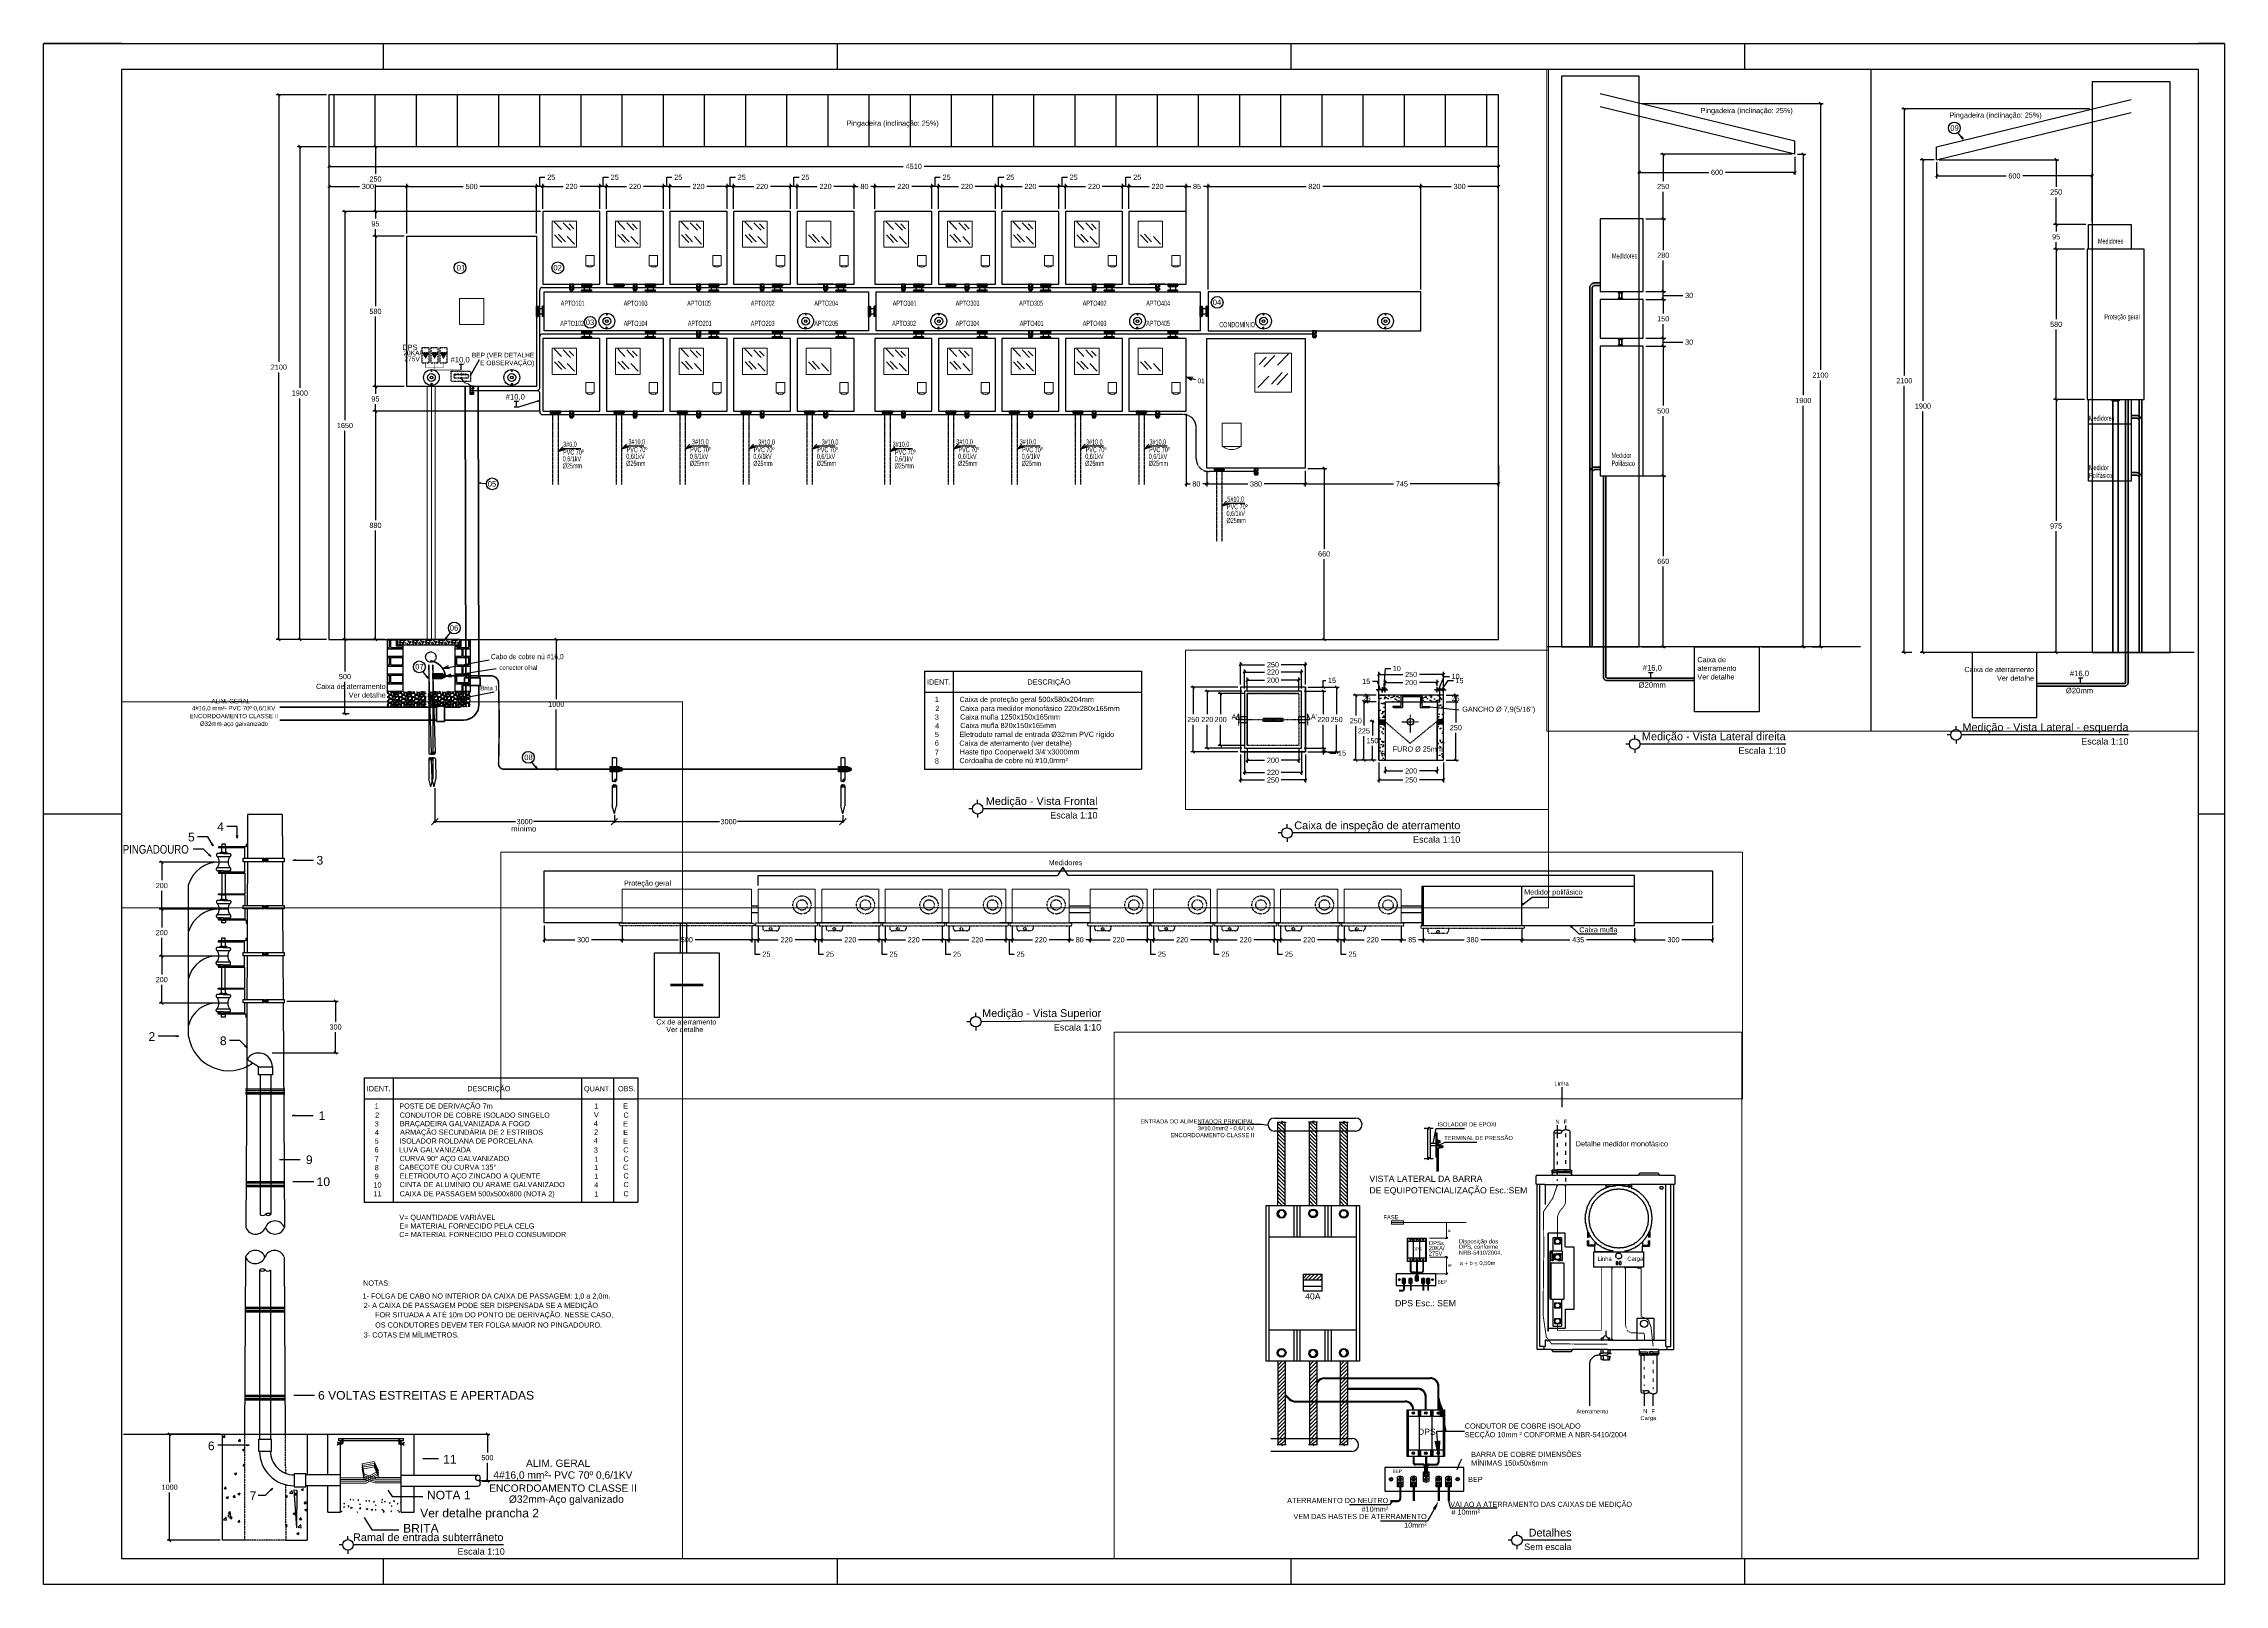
# Paper-space layout 'P3' of a CAD drawing. Header units: millimetres. Extents: x 32 to 873, y 2 to 596.
# The model-space entities are those that its viewports show. They can reach past a viewport. Long polylines and large blocks are cut down to what shows.
import ezdxf
from ezdxf.enums import TextEntityAlignment as Align

# ---------------------------------------------------------------- set-up
doc = ezdxf.new("R2010")
doc.units = ezdxf.units.MM
for name, pattern in [('CONTINU', [0]), ('DASHDOT2', [12.7, 6.35, -3.175, 0, -3.175]), ('DASHDOTX2', [2, 1, -0.5, 0, -0.5]), ('Dashed', [0.75, 0.5, -0.25]), ('DASHED2', [0.375, 0.25, -0.125]), ('HIDDEN', [0.375, 0.25, -0.125])]:
    doc.linetypes.add(name, pattern=pattern)
for name, color, linetype in [('AGUA', 7, 'Continuous'), ('Alvenaria', 7, 'Continuous'), ('Arquitetura', 7, 'Continuous'), ('BASE', 7, 'Continuous'), ('C01', 1, 'Continuous'), ('C02', 7, 'Continuous'), ('C03', 7, 'Continuous'), ('C04', 7, 'Continuous'), ('carimbo', 7, 'Continuous'), ('Cotas', 1, 'Continuous'), ('DETALHES', 6, 'Continuous'), ('DI-Textos_do_diagrama', 5, 'Continuous'), ('DIMENSIONAMENTO', 5, 'Continuous'), ('EL-Textos_condutos', 7, 'Continuous'), ('Elétrico', 5, 'Continuous'), ('Equipos', 7, 'Continuous'), ('L14', 7, 'Continuous'), ('L25', 7, 'Continuous'), ('L27', 7, 'Continuous'), ('Linha de Corte', 5, 'DASHDOTX2'), ('LO-Condutos', 210, 'Continuous'), ('PARA-RAIOS', 240, 'Continuous'), ('QUADROS_E_CAIXAS', 240, 'Continuous'), ('texto', 7, 'Continuous'), ('TRACE', 5, 'Continuous'), ('TXT', 7, 'Continuous')]:
    doc.layers.add(name, color=color, linetype=linetype)
for name, color, linetype, lineweight in [('Cota', 7, 'Continuous', 25), ('DI-Fios', 1, 'Continuous', 30), ('EL -Condutos piso', 8, 'Dashed', 30), ('EL-Condutos', 8, 'Continuous', 30), ('Elétrica', 8, 'Continuous', 40)]:
    doc.layers.add(name, color=color, linetype=linetype, lineweight=lineweight)
doc.layers.add('VP', color=1, linetype='Continuous', plot=False)
doc.styles.add('ARIAL', font='arial.ttf')
doc.dimstyles.new('cota1-10', dxfattribs={"dimtxt": 0.02, "dimasz": 0.025, "dimexe": 0.005, "dimexo": 0.005, "dimgap": 0.005, "dimtad": 0, "dimtih": 1, "dimtoh": 1, "dimdec": 0, "dimlfac": 1000, "dimzin": 4, "dimdsep": 32, "dimtxsty": 'ARIAL', "dimblk": 'OBLIQUE', "dimcen": 0, "dimdle": 0.005, "dimclrd": 256, "dimclre": 256, "dimclrt": 2, "dimadec": 0, "dimazin": 1, "dimtfac": 1, "dimtdec": 0, "dimtix": 1, "dimtofl": 0, "dimtmove": 1, "dimatfit": 3, "dimldrblk": 'OPEN30', "dimfxl": 0, "dimtolj": 1, "dimtzin": 0, "dimlwd": -1, "dimlwe": -1, "dimarcsym": 0})
doc.dimstyles.new('RICARDO-1-10', dxfattribs={"dimtxt": 0.02, "dimasz": 0.01, "dimexe": 0.01, "dimexo": 0.01, "dimgap": 0.01, "dimtad": 0, "dimtih": 1, "dimtoh": 1, "dimdec": 0, "dimlfac": 1000, "dimzin": 0, "dimdsep": 46, "dimtxsty": 'ARIAL', "dimblk": 'OBLIQUE', "dimcen": 0, "dimclrt": 4, "dimadec": 0, "dimazin": 0, "dimtfac": 1, "dimtdec": 0, "dimtofl": 0, "dimtmove": 0, "dimatfit": 3, "dimldrblk": 'CLOSEDBLANK', "dimfxl": 0, "dimtolj": 1, "dimtzin": 0, "dimarcsym": 0})
doc.dimstyles.get("Standard").update_dxf_attribs({"dimtxt": 0.18, "dimasz": 0.18, "dimexe": 0.18, "dimexo": 0.0625, "dimgap": 0.09, "dimtad": 0, "dimtih": 1, "dimtoh": 1, "dimdec": 4, "dimzin": 0, "dimdsep": 46, "dimtxsty": 'Standard', "dimcen": 0.09, "dimadec": 0, "dimazin": 0, "dimtfac": 1, "dimtdec": 4, "dimtofl": 0, "dimtmove": 0, "dimatfit": 3, "dimfxl": 0, "dimtolj": 1, "dimtzin": 0, "dimarcsym": 0})

# ---------------------------------------------------------------- blocks, each defined once
blk = doc.blocks.new('A1')
for p, q in [((30, 594), (0, 594)), ((131, 594), (131, 584)), ((306, 594), (306, 584)), ((481, 594), (481, 584)), ((656, 594), (656, 584)), ((841, 594), (831, 594)), ((30, 297), (0, 297)), ((131, 10), (131, 0)), ((306, 10), (306, 0)), ((481, 10), (481, 0))]:
    blk.add_line(p, q)
blk.add_lwpolyline([(841, 0), (0, 0), (0, 594), (841, 594)], close=True)
at = {"color": 2}
blk.add_lwpolyline([(831, 10), (831, 584), (30, 584), (30, 10), (831, 10)], dxfattribs=at)
for points in [[(841, 297), (831, 297)], [(656, 10), (656, 0)]]:
    blk.add_lwpolyline(points)
blk = doc.blocks.new('_Oblique')
at = {"color": 0, "linetype": 'ByBlock', "lineweight": -2}
blk.add_line((-0.5, -0.5), (0.5, 0.5), dxfattribs=at)
blk = doc.blocks.new('*D39')
at = {"layer": 'DEFPOINTS', "color": 0, "transparency": 16777216}
for p in [(597.7315, 332.1806), (597.4815, 332.0941), (597.7315, 332.0941)]:
    blk.add_point(p, dxfattribs=at)
at = {"layer": 'VP', "color": 0, "lineweight": -2, "transparency": 16777216}
for p, q in [((597.4815, 332.1041), (597.4815, 332.1906)), ((597.4815, 332.1806), (597.5742, 332.1806)), ((597.7315, 332.1806), (597.6387, 332.1806)), ((597.7315, 332.1041), (597.7315, 332.1906))]:
    blk.add_line(p, q, dxfattribs=at)
at = {"layer": 'VP', "color": 0, "lineweight": -2, "transparency": 16777216, "xscale": 0.01, "yscale": 0.01, "zscale": 0.01, "rotation": 180}
blk.add_blockref('_Oblique', (597.4815, 332.1806), dxfattribs=at)
at = {"layer": 'VP', "color": 0, "lineweight": -2, "transparency": 16777216, "xscale": 0.01, "yscale": 0.01, "zscale": 0.01}
blk.add_blockref('_Oblique', (597.7315, 332.1806), dxfattribs=at)
at = {"layer": 'VP', "color": 4, "transparency": 16777216, "insert": (597.6065, 332.1806), "char_height": 0.02, "attachment_point": 5, "style": 'ARIAL'}
blk.add_mtext('\\A1;250', dxfattribs=at)
blk = doc.blocks.new('_ClosedBlank')
at = {"color": 0, "linetype": 'ByBlock', "lineweight": -2}
for p, q in [((-1, 0.17), (0, 0)), ((-1, 0.17), (-1, -0.17)), ((0, 0), (-1, -0.17))]:
    blk.add_line(p, q, dxfattribs=at)
blk = doc.blocks.new('*D40')
at = {"layer": 'DEFPOINTS', "color": 0, "transparency": 16777216}
for p in [(597.7165, 332.1524), (597.4965, 332.0791), (597.7165, 332.0791)]:
    blk.add_point(p, dxfattribs=at)
at = {"layer": 'VP', "color": 0, "lineweight": -2, "transparency": 16777216}
for p, q in [((597.4965, 332.0891), (597.4965, 332.1624)), ((597.4965, 332.1524), (597.5742, 332.1524)), ((597.7165, 332.1524), (597.6387, 332.1524)), ((597.7165, 332.0891), (597.7165, 332.1624))]:
    blk.add_line(p, q, dxfattribs=at)
at = {"layer": 'VP', "color": 0, "lineweight": -2, "transparency": 16777216, "xscale": 0.01, "yscale": 0.01, "zscale": 0.01, "rotation": 180}
blk.add_blockref('_Oblique', (597.4965, 332.1524), dxfattribs=at)
at = {"layer": 'VP', "color": 0, "lineweight": -2, "transparency": 16777216, "xscale": 0.01, "yscale": 0.01, "zscale": 0.01}
blk.add_blockref('_Oblique', (597.7165, 332.1524), dxfattribs=at)
at = {"layer": 'VP', "color": 4, "transparency": 16777216, "insert": (597.6065, 332.1524), "char_height": 0.02, "attachment_point": 5, "style": 'ARIAL'}
blk.add_mtext('\\A1;220', dxfattribs=at)
blk = doc.blocks.new('*D41')
at = {"layer": 'DEFPOINTS', "color": 0, "transparency": 16777216}
for p in [(597.7065, 332.1207), (597.5065, 332.0691), (597.7065, 332.0691)]:
    blk.add_point(p, dxfattribs=at)
at = {"layer": 'VP', "color": 0, "lineweight": -2, "transparency": 16777216}
for p, q in [((597.5065, 332.0791), (597.5065, 332.1307)), ((597.5065, 332.1207), (597.5742, 332.1207)), ((597.7065, 332.1207), (597.6387, 332.1207)), ((597.7065, 332.0791), (597.7065, 332.1307))]:
    blk.add_line(p, q, dxfattribs=at)
at = {"layer": 'VP', "color": 0, "lineweight": -2, "transparency": 16777216, "xscale": 0.01, "yscale": 0.01, "zscale": 0.01, "rotation": 180}
blk.add_blockref('_Oblique', (597.5065, 332.1207), dxfattribs=at)
at = {"layer": 'VP', "color": 0, "lineweight": -2, "transparency": 16777216, "xscale": 0.01, "yscale": 0.01, "zscale": 0.01}
blk.add_blockref('_Oblique', (597.7065, 332.1207), dxfattribs=at)
at = {"layer": 'VP', "color": 4, "transparency": 16777216, "insert": (597.6065, 332.1207), "char_height": 0.02, "attachment_point": 5, "style": 'ARIAL'}
blk.add_mtext('\\A1;200', dxfattribs=at)
blk = doc.blocks.new('*D42')
at = {"layer": 'DEFPOINTS', "color": 0, "transparency": 16777216}
for p in [(598.2644, 332.0629), (598.3117, 332.0629), (598.2644, 331.8129)]:
    blk.add_point(p, dxfattribs=at)
at = {"layer": 'VP', "color": 0, "lineweight": -2, "transparency": 16777216}
for p, q in [((598.2744, 332.0629), (598.3217, 332.0629)), ((598.3117, 332.0629), (598.3117, 331.9581)), ((598.3117, 331.8129), (598.3117, 331.9177)), ((598.2744, 331.8129), (598.3217, 331.8129))]:
    blk.add_line(p, q, dxfattribs=at)
at = {"layer": 'VP', "color": 0, "lineweight": -2, "transparency": 16777216, "xscale": 0.01, "yscale": 0.01, "zscale": 0.01}
for p, rotation in [((598.3117, 332.0629), 90), ((598.3117, 331.8129), 270)]:
    blk.add_blockref('_Oblique', p, dxfattribs=dict(at, rotation=rotation))
at = {"layer": 'VP', "color": 4, "transparency": 16777216, "insert": (598.3117, 331.9379), "char_height": 0.02, "attachment_point": 5, "style": 'ARIAL'}
blk.add_mtext('\\A1;250', dxfattribs=at)
blk = doc.blocks.new('*D43')
at = {"layer": 'DEFPOINTS', "color": 0, "transparency": 16777216}
for p in [(597.4815, 331.8438), (597.7315, 331.8438), (597.7315, 331.7362)]:
    blk.add_point(p, dxfattribs=at)
at = {"layer": 'VP', "color": 0, "lineweight": -2, "transparency": 16777216}
for p, q in [((597.4815, 331.8338), (597.4815, 331.7262)), ((597.7315, 331.8338), (597.7315, 331.7262)), ((597.4815, 331.7362), (597.5742, 331.7362)), ((597.7315, 331.7362), (597.6387, 331.7362))]:
    blk.add_line(p, q, dxfattribs=at)
at = {"layer": 'VP', "color": 0, "lineweight": -2, "transparency": 16777216, "xscale": 0.01, "yscale": 0.01, "zscale": 0.01, "rotation": 180}
blk.add_blockref('_Oblique', (597.4815, 331.7362), dxfattribs=at)
at = {"layer": 'VP', "color": 0, "lineweight": -2, "transparency": 16777216, "xscale": 0.01, "yscale": 0.01, "zscale": 0.01}
blk.add_blockref('_Oblique', (597.7315, 331.7362), dxfattribs=at)
at = {"layer": 'VP', "color": 4, "transparency": 16777216, "insert": (597.6065, 331.7362), "char_height": 0.02, "attachment_point": 5, "style": 'ARIAL'}
blk.add_mtext('\\A1;250', dxfattribs=at)
blk = doc.blocks.new('*D44')
at = {"layer": 'DEFPOINTS', "color": 0, "transparency": 16777216}
for p in [(597.4965, 331.8588), (597.7165, 331.8588), (597.7165, 331.7656)]:
    blk.add_point(p, dxfattribs=at)
at = {"layer": 'VP', "color": 0, "lineweight": -2, "transparency": 16777216}
for p, q in [((597.4965, 331.8488), (597.4965, 331.7556)), ((597.7165, 331.8488), (597.7165, 331.7556)), ((597.4965, 331.7656), (597.5742, 331.7656)), ((597.7165, 331.7656), (597.6387, 331.7656))]:
    blk.add_line(p, q, dxfattribs=at)
at = {"layer": 'VP', "color": 0, "lineweight": -2, "transparency": 16777216, "xscale": 0.01, "yscale": 0.01, "zscale": 0.01, "rotation": 180}
blk.add_blockref('_Oblique', (597.4965, 331.7656), dxfattribs=at)
at = {"layer": 'VP', "color": 0, "lineweight": -2, "transparency": 16777216, "xscale": 0.01, "yscale": 0.01, "zscale": 0.01}
blk.add_blockref('_Oblique', (597.7165, 331.7656), dxfattribs=at)
at = {"layer": 'VP', "color": 4, "transparency": 16777216, "insert": (597.6065, 331.7656), "char_height": 0.02, "attachment_point": 5, "style": 'ARIAL'}
blk.add_mtext('\\A1;220', dxfattribs=at)
blk = doc.blocks.new('*D45')
at = {"layer": 'DEFPOINTS', "color": 0, "transparency": 16777216}
for p in [(597.5065, 331.8688), (597.7065, 331.8688), (597.7065, 331.8122)]:
    blk.add_point(p, dxfattribs=at)
at = {"layer": 'VP', "color": 0, "lineweight": -2, "transparency": 16777216}
for p, q in [((597.5065, 331.8588), (597.5065, 331.8022)), ((597.7065, 331.8588), (597.7065, 331.8022)), ((597.5065, 331.8122), (597.5742, 331.8122)), ((597.7065, 331.8122), (597.6387, 331.8122))]:
    blk.add_line(p, q, dxfattribs=at)
at = {"layer": 'VP', "color": 0, "lineweight": -2, "transparency": 16777216, "xscale": 0.01, "yscale": 0.01, "zscale": 0.01, "rotation": 180}
blk.add_blockref('_Oblique', (597.5065, 331.8122), dxfattribs=at)
at = {"layer": 'VP', "color": 0, "lineweight": -2, "transparency": 16777216, "xscale": 0.01, "yscale": 0.01, "zscale": 0.01}
blk.add_blockref('_Oblique', (597.7065, 331.8122), dxfattribs=at)
at = {"layer": 'VP', "color": 4, "transparency": 16777216, "insert": (597.6065, 331.8122), "char_height": 0.02, "attachment_point": 5, "style": 'ARIAL'}
blk.add_mtext('\\A1;200', dxfattribs=at)
blk = doc.blocks.new('*D46')
at = {"layer": 'DEFPOINTS', "color": 0, "transparency": 16777216}
for p in [(598.0144, 331.813), (598.2644, 331.813), (598.2644, 331.7364)]:
    blk.add_point(p, dxfattribs=at)
at = {"layer": 'VP', "color": 0, "lineweight": -2, "transparency": 16777216}
for p, q in [((598.0144, 331.803), (598.0144, 331.7264)), ((598.2644, 331.803), (598.2644, 331.7264)), ((598.0144, 331.7364), (598.1072, 331.7364)), ((598.2644, 331.7364), (598.1716, 331.7364))]:
    blk.add_line(p, q, dxfattribs=at)
at = {"layer": 'VP', "color": 0, "lineweight": -2, "transparency": 16777216, "xscale": 0.01, "yscale": 0.01, "zscale": 0.01, "rotation": 180}
blk.add_blockref('_Oblique', (598.0144, 331.7364), dxfattribs=at)
at = {"layer": 'VP', "color": 0, "lineweight": -2, "transparency": 16777216, "xscale": 0.01, "yscale": 0.01, "zscale": 0.01}
blk.add_blockref('_Oblique', (598.2644, 331.7364), dxfattribs=at)
at = {"layer": 'VP', "color": 4, "transparency": 16777216, "insert": (598.1394, 331.7364), "char_height": 0.02, "attachment_point": 5, "style": 'ARIAL'}
blk.add_mtext('\\A1;250', dxfattribs=at)
blk = doc.blocks.new('*D47')
at = {"layer": 'DEFPOINTS', "color": 0, "transparency": 16777216}
for p in [(597.9259, 332.0629), (598.0144, 332.0629), (598.0144, 331.8129)]:
    blk.add_point(p, dxfattribs=at)
at = {"layer": 'VP', "color": 0, "lineweight": -2, "transparency": 16777216}
for p, q in [((598.0044, 332.0629), (597.9159, 332.0629)), ((597.9259, 332.0629), (597.9259, 331.9844)), ((597.9259, 331.8129), (597.9259, 331.944)), ((598.0044, 331.8129), (597.9159, 331.8129))]:
    blk.add_line(p, q, dxfattribs=at)
at = {"layer": 'VP', "color": 0, "lineweight": -2, "transparency": 16777216, "xscale": 0.01, "yscale": 0.01, "zscale": 0.01}
for p, rotation in [((597.9259, 332.0629), 90), ((597.9259, 331.8129), 270)]:
    blk.add_blockref('_Oblique', p, dxfattribs=dict(at, rotation=rotation))
at = {"layer": 'VP', "color": 4, "transparency": 16777216, "insert": (597.9259, 331.9642), "char_height": 0.02, "attachment_point": 5, "style": 'ARIAL'}
blk.add_mtext('\\A1;250', dxfattribs=at)
blk = doc.blocks.new('*D48')
at = {"layer": 'DEFPOINTS', "color": 0, "transparency": 16777216}
for p in [(598.2644, 332.1428), (598.0144, 332.0379), (598.2644, 332.0379)]:
    blk.add_point(p, dxfattribs=at)
at = {"layer": 'VP', "color": 0, "lineweight": -2, "transparency": 16777216}
for p, q in [((598.0144, 332.0479), (598.0144, 332.1528)), ((598.0144, 332.1428), (598.1072, 332.1428)), ((598.2644, 332.1428), (598.1716, 332.1428)), ((598.2644, 332.0479), (598.2644, 332.1528))]:
    blk.add_line(p, q, dxfattribs=at)
at = {"layer": 'VP', "color": 0, "lineweight": -2, "transparency": 16777216, "xscale": 0.01, "yscale": 0.01, "zscale": 0.01, "rotation": 180}
blk.add_blockref('_Oblique', (598.0144, 332.1428), dxfattribs=at)
at = {"layer": 'VP', "color": 0, "lineweight": -2, "transparency": 16777216, "xscale": 0.01, "yscale": 0.01, "zscale": 0.01}
blk.add_blockref('_Oblique', (598.2644, 332.1428), dxfattribs=at)
at = {"layer": 'VP', "color": 4, "transparency": 16777216, "insert": (598.1394, 332.1428), "char_height": 0.02, "attachment_point": 5, "style": 'ARIAL'}
blk.add_mtext('\\A1;250', dxfattribs=at)
blk = doc.blocks.new('*D49')
at = {"layer": 'DEFPOINTS', "color": 0, "transparency": 16777216}
for p in [(597.9683, 332.0379), (598.0144, 332.0629), (598.0144, 332.0379)]:
    blk.add_point(p, dxfattribs=at)
at = {"layer": 'VP', "color": 0, "lineweight": -2, "transparency": 16777216}
for p, q in [((598.0044, 332.0629), (597.9583, 332.0629)), ((598.0044, 332.0379), (597.9583, 332.0379)), ((597.9683, 332.0629), (597.9683, 332.0379))]:
    blk.add_line(p, q, dxfattribs=at)
at = {"layer": 'VP', "color": 0, "lineweight": -2, "transparency": 16777216, "xscale": 0.01, "yscale": 0.01, "zscale": 0.01}
for p, rotation in [((597.9683, 332.0629), 90), ((597.9683, 332.0379), 270)]:
    blk.add_blockref('_Oblique', p, dxfattribs=dict(at, rotation=rotation))
at = {"layer": 'VP', "color": 4, "transparency": 16777216, "insert": (597.9683, 332.0504), "char_height": 0.02, "attachment_point": 5, "style": 'ARIAL'}
blk.add_mtext('\\A1;25', dxfattribs=at)
blk = doc.blocks.new('*D50')
at = {"layer": 'DEFPOINTS', "color": 0, "transparency": 16777216}
for p in [(598.2644, 332.0629), (598.2644, 332.0379), (598.3105, 332.0379)]:
    blk.add_point(p, dxfattribs=at)
at = {"layer": 'VP', "color": 0, "lineweight": -2, "transparency": 16777216}
for p, q in [((598.2744, 332.0629), (598.3205, 332.0629)), ((598.2744, 332.0379), (598.3205, 332.0379)), ((598.3105, 332.0629), (598.3105, 332.0379))]:
    blk.add_line(p, q, dxfattribs=at)
at = {"layer": 'VP', "color": 0, "lineweight": -2, "transparency": 16777216, "xscale": 0.01, "yscale": 0.01, "zscale": 0.01}
for p, rotation in [((598.3105, 332.0629), 90), ((598.3105, 332.0379), 270)]:
    blk.add_blockref('_Oblique', p, dxfattribs=dict(at, rotation=rotation))
at = {"layer": 'VP', "color": 4, "transparency": 16777216, "insert": (598.3105, 332.0504), "char_height": 0.02, "attachment_point": 5, "style": 'ARIAL'}
blk.add_mtext('\\A1;25', dxfattribs=at)
blk = doc.blocks.new('*D51')
at = {"layer": 'DEFPOINTS', "color": 0, "transparency": 16777216}
for p in [(597.99, 331.9624), (598.006, 331.9624), (598.0103, 331.8129)]:
    blk.add_point(p, dxfattribs=at)
at = {"layer": 'VP', "color": 0, "lineweight": -2, "transparency": 16777216}
for p, q in [((597.996, 331.9624), (597.98, 331.9624)), ((597.99, 331.9624), (597.99, 331.9078)), ((597.99, 331.8129), (597.99, 331.8674)), ((598.0003, 331.8129), (597.98, 331.8129))]:
    blk.add_line(p, q, dxfattribs=at)
at = {"layer": 'VP', "color": 0, "lineweight": -2, "transparency": 16777216, "xscale": 0.01, "yscale": 0.01, "zscale": 0.01}
for p, rotation in [((597.99, 331.9624), 90), ((597.99, 331.8129), 270)]:
    blk.add_blockref('_Oblique', p, dxfattribs=dict(at, rotation=rotation))
at = {"layer": 'VP', "color": 4, "transparency": 16777216, "insert": (597.99, 331.8876), "char_height": 0.02, "attachment_point": 5, "style": 'ARIAL'}
blk.add_mtext('\\A1;150', dxfattribs=at)
blk = doc.blocks.new('*D52')
at = {"layer": 'DEFPOINTS', "color": 0, "transparency": 16777216}
for p in [(597.951, 332.0379), (597.9571, 332.0379), (597.9552, 331.8129)]:
    blk.add_point(p, dxfattribs=at)
at = {"layer": 'VP', "color": 0, "lineweight": -2, "transparency": 16777216}
for p, q in [((597.9571, 332.0379), (597.9571, 331.9456)), ((597.961, 332.0379), (597.9671, 332.0379)), ((597.9571, 331.8129), (597.9571, 331.9052)), ((597.9652, 331.8129), (597.9671, 331.8129))]:
    blk.add_line(p, q, dxfattribs=at)
at = {"layer": 'VP', "color": 0, "lineweight": -2, "transparency": 16777216, "xscale": 0.01, "yscale": 0.01, "zscale": 0.01}
for p, rotation in [((597.9571, 332.0379), 90), ((597.9571, 331.8129), 270)]:
    blk.add_blockref('_Oblique', p, dxfattribs=dict(at, rotation=rotation))
at = {"layer": 'VP', "color": 4, "transparency": 16777216, "insert": (597.9571, 331.9254), "char_height": 0.02, "attachment_point": 5, "style": 'ARIAL'}
blk.add_mtext('\\A1;225', dxfattribs=at)
blk = doc.blocks.new('*D53')
at = {"layer": 'DEFPOINTS', "color": 0, "transparency": 16777216}
for p in [(598.0394, 331.7971), (598.2394, 331.7972), (598.2394, 331.771)]:
    blk.add_point(p, dxfattribs=at)
at = {"layer": 'VP', "color": 0, "lineweight": -2, "transparency": 16777216}
for p, q in [((598.0394, 331.7871), (598.0394, 331.761)), ((598.2394, 331.7872), (598.2394, 331.761)), ((598.0394, 331.771), (598.1072, 331.771)), ((598.2394, 331.771), (598.1716, 331.771))]:
    blk.add_line(p, q, dxfattribs=at)
at = {"layer": 'VP', "color": 0, "lineweight": -2, "transparency": 16777216, "xscale": 0.01, "yscale": 0.01, "zscale": 0.01, "rotation": 180}
blk.add_blockref('_Oblique', (598.0394, 331.771), dxfattribs=at)
at = {"layer": 'VP', "color": 0, "lineweight": -2, "transparency": 16777216, "xscale": 0.01, "yscale": 0.01, "zscale": 0.01}
blk.add_blockref('_Oblique', (598.2394, 331.771), dxfattribs=at)
at = {"layer": 'VP', "color": 4, "transparency": 16777216, "insert": (598.1394, 331.771), "char_height": 0.02, "attachment_point": 5, "style": 'ARIAL'}
blk.add_mtext('\\A1;200', dxfattribs=at)
blk = doc.blocks.new('*D54')
at = {"layer": 'DEFPOINTS', "color": 0, "transparency": 16777216}
for p in [(598.2394, 332.0628), (598.2497, 332.0836), (598.2497, 332.064)]:
    blk.add_point(p, dxfattribs=at)
at = {"layer": 'VP', "color": 0, "lineweight": -2, "transparency": 16777216}
for p, q in [((598.2446, 332.0836), (598.2673, 332.1355)), ((598.2673, 332.1355), (598.2873, 332.1355)), ((598.2394, 332.0836), (598.2294, 332.0836)), ((598.2394, 332.0728), (598.2394, 332.0936)), ((598.2394, 332.0836), (598.2497, 332.0836)), ((598.2497, 332.074), (598.2497, 332.0936)), ((598.2497, 332.0836), (598.2597, 332.0836))]:
    blk.add_line(p, q, dxfattribs=at)
at = {"layer": 'VP', "color": 0, "lineweight": -2, "transparency": 16777216, "xscale": 0.01, "yscale": 0.01, "zscale": 0.01}
blk.add_blockref('_Oblique', (598.2394, 332.0836), dxfattribs=at)
at = {"layer": 'VP', "color": 0, "lineweight": -2, "transparency": 16777216, "xscale": 0.01, "yscale": 0.01, "zscale": 0.01, "rotation": 180}
blk.add_blockref('_Oblique', (598.2497, 332.0836), dxfattribs=at)
at = {"layer": 'VP', "color": 4, "transparency": 16777216, "insert": (598.3106, 332.1355), "char_height": 0.02, "attachment_point": 5, "style": 'ARIAL'}
blk.add_mtext('\\A1;10', dxfattribs=at)
blk = doc.blocks.new('*D55')
at = {"layer": 'DEFPOINTS', "color": 0, "transparency": 16777216}
for p in [(598.2644, 332.0838), (598.2497, 332.0258), (598.2644, 332.0257)]:
    blk.add_point(p, dxfattribs=at)
at = {"layer": 'VP', "color": 0, "lineweight": -2, "transparency": 16777216}
for p, q in [((598.2571, 332.0838), (598.2824, 332.1193)), ((598.2824, 332.1193), (598.3024, 332.1193)), ((598.2497, 332.0838), (598.2397, 332.0838)), ((598.2497, 332.0358), (598.2497, 332.0938)), ((598.2497, 332.0838), (598.2644, 332.0838)), ((598.2644, 332.0357), (598.2644, 332.0938)), ((598.2644, 332.0838), (598.2744, 332.0838))]:
    blk.add_line(p, q, dxfattribs=at)
at = {"layer": 'VP', "color": 0, "lineweight": -2, "transparency": 16777216, "xscale": 0.01, "yscale": 0.01, "zscale": 0.01}
blk.add_blockref('_Oblique', (598.2497, 332.0838), dxfattribs=at)
at = {"layer": 'VP', "color": 0, "lineweight": -2, "transparency": 16777216, "xscale": 0.01, "yscale": 0.01, "zscale": 0.01, "rotation": 180}
blk.add_blockref('_Oblique', (598.2644, 332.0838), dxfattribs=at)
at = {"layer": 'VP', "color": 4, "transparency": 16777216, "insert": (598.3258, 332.1193), "char_height": 0.02, "attachment_point": 5, "style": 'ARIAL'}
blk.add_mtext('\\A1;15', dxfattribs=at)
blk = doc.blocks.new('*D56')
at = {"layer": 'DEFPOINTS', "color": 0, "transparency": 16777216}
for p in [(598.2394, 332.1117), (598.0394, 332.0883), (598.2394, 332.0883)]:
    blk.add_point(p, dxfattribs=at)
at = {"layer": 'VP', "color": 0, "lineweight": -2, "transparency": 16777216}
for p, q in [((598.0394, 332.0983), (598.0394, 332.1217)), ((598.0394, 332.1117), (598.1072, 332.1117)), ((598.2394, 332.1117), (598.1716, 332.1117)), ((598.2394, 332.0983), (598.2394, 332.1217))]:
    blk.add_line(p, q, dxfattribs=at)
at = {"layer": 'VP', "color": 0, "lineweight": -2, "transparency": 16777216, "xscale": 0.01, "yscale": 0.01, "zscale": 0.01, "rotation": 180}
blk.add_blockref('_Oblique', (598.0394, 332.1117), dxfattribs=at)
at = {"layer": 'VP', "color": 0, "lineweight": -2, "transparency": 16777216, "xscale": 0.01, "yscale": 0.01, "zscale": 0.01}
blk.add_blockref('_Oblique', (598.2394, 332.1117), dxfattribs=at)
at = {"layer": 'VP', "color": 4, "transparency": 16777216, "insert": (598.1394, 332.1117), "char_height": 0.02, "attachment_point": 5, "style": 'ARIAL'}
blk.add_mtext('\\A1;200', dxfattribs=at)
blk = doc.blocks.new('*D57')
at = {"layer": 'DEFPOINTS', "color": 0, "transparency": 16777216}
for p in [(598.0291, 332.0836), (598.0291, 332.064), (598.0394, 332.0628)]:
    blk.add_point(p, dxfattribs=at)
at = {"layer": 'VP', "color": 0, "lineweight": -2, "transparency": 16777216}
for p, q in [((598.0342, 332.0836), (598.0406, 332.1658)), ((598.0406, 332.1658), (598.0606, 332.1658)), ((598.0291, 332.0836), (598.0191, 332.0836)), ((598.0291, 332.074), (598.0291, 332.0936)), ((598.0394, 332.0836), (598.0291, 332.0836)), ((598.0394, 332.0728), (598.0394, 332.0936)), ((598.0394, 332.0836), (598.0494, 332.0836))]:
    blk.add_line(p, q, dxfattribs=at)
at = {"layer": 'VP', "color": 0, "lineweight": -2, "transparency": 16777216, "xscale": 0.01, "yscale": 0.01, "zscale": 0.01}
blk.add_blockref('_Oblique', (598.0291, 332.0836), dxfattribs=at)
at = {"layer": 'VP', "color": 0, "lineweight": -2, "transparency": 16777216, "xscale": 0.01, "yscale": 0.01, "zscale": 0.01, "rotation": 180}
blk.add_blockref('_Oblique', (598.0394, 332.0836), dxfattribs=at)
at = {"layer": 'VP', "color": 4, "transparency": 16777216, "insert": (598.084, 332.1658), "char_height": 0.02, "attachment_point": 5, "style": 'ARIAL'}
blk.add_mtext('\\A1;10', dxfattribs=at)
blk = doc.blocks.new('*D58')
at = {"layer": 'DEFPOINTS', "color": 0, "transparency": 16777216}
for p in [(598.0144, 332.0838), (598.0144, 332.064), (598.0291, 332.064)]:
    blk.add_point(p, dxfattribs=at)
at = {"layer": 'VP', "color": 0, "lineweight": -2, "transparency": 16777216}
for p, q in [((598.0098, 332.1164), (597.9898, 332.1164)), ((598.0217, 332.0838), (598.0098, 332.1164)), ((598.0144, 332.0838), (598.0044, 332.0838)), ((598.0144, 332.074), (598.0144, 332.0938)), ((598.0291, 332.0838), (598.0144, 332.0838)), ((598.0291, 332.074), (598.0291, 332.0938)), ((598.0291, 332.0838), (598.0391, 332.0838))]:
    blk.add_line(p, q, dxfattribs=at)
at = {"layer": 'VP', "color": 0, "lineweight": -2, "transparency": 16777216, "xscale": 0.01, "yscale": 0.01, "zscale": 0.01}
blk.add_blockref('_Oblique', (598.0144, 332.0838), dxfattribs=at)
at = {"layer": 'VP', "color": 0, "lineweight": -2, "transparency": 16777216, "xscale": 0.01, "yscale": 0.01, "zscale": 0.01, "rotation": 180}
blk.add_blockref('_Oblique', (598.0291, 332.0838), dxfattribs=at)
at = {"layer": 'VP', "color": 4, "transparency": 16777216, "insert": (597.9663, 332.1164), "char_height": 0.02, "attachment_point": 5, "style": 'ARIAL'}
blk.add_mtext('\\A1;15', dxfattribs=at)
blk = doc.blocks.new('*X65')
at = {"color": 0}
for p, q in [((2089, 1032), (2089, 1032)), ((2089, 1032), (2089, 1032)), ((2090, 1032), (2090, 1032)), ((2091, 1031), (2091, 1032)), ((2091, 1032), (2091, 1032)), ((2092, 1031), (2092, 1032)), ((2092, 1031), (2092, 1032)), ((2092, 1031), (2119, 1031)), ((2093, 1031), (2093, 1032)), ((2094, 1030), (2094, 1032)), ((2094, 1031), (2094, 1032)), ((2094, 1031), (2116, 1031)), ((2095, 1030), (2095, 1032)), ((2095, 1030), (2114, 1030)), ((2096, 1029), (2096, 1032)), ((2096, 1030), (2096, 1032)), ((2096, 1029), (2113, 1029)), ((2097, 1029), (2097, 1032)), ((2097, 1029), (2111, 1029)), ((2098, 1028), (2098, 1032)), ((2098, 1028), (2098, 1032)), ((2098, 1028), (2110, 1028)), ((2099, 1027), (2099, 1032)), ((2099, 1027), (2099, 1032)), ((2099, 1028), (2109, 1028)), ((2099, 1027), (2108, 1027)), ((2100, 1026), (2100, 1032)), ((2100, 1026), (2107, 1026)), ((2100, 1026), (2106, 1026)), ((2101, 1024), (2101, 1032)), ((2101, 1025), (2101, 1032)), ((2101, 1025), (2105, 1025)), ((2101, 1024), (2104, 1024)), ((2101, 1024), (2103, 1024)), ((2102, 1023), (2102, 1032)), ((2102, 1022), (2102, 1032)), ((2102, 1023), (2103, 1023)), ((2102, 1022), (2102, 1022)), ((2103, 1023), (2103, 1032)), ((2104, 1025), (2104, 1032)), ((2104, 1024), (2104, 1032)), ((2105, 1025), (2105, 1032)), ((2106, 1026), (2106, 1032)), ((2106, 1026), (2106, 1032)), ((2107, 1026), (2107, 1032)), ((2108, 1027), (2108, 1032)), ((2108, 1027), (2108, 1032)), ((2109, 1028), (2109, 1032)), ((2109, 1028), (2109, 1032)), ((2110, 1028), (2110, 1032)), ((2111, 1029), (2111, 1032)), ((2111, 1029), (2111, 1032)), ((2112, 1029), (2112, 1032)), ((2112, 1029), (2112, 1032)), ((2113, 1030), (2113, 1032)), ((2114, 1030), (2114, 1032)), ((2114, 1030), (2114, 1032)), ((2115, 1030), (2115, 1032)), ((2116, 1031), (2116, 1032)), ((2116, 1030), (2116, 1032)), ((2117, 1031), (2117, 1032)), ((2118, 1031), (2118, 1032)), ((2118, 1031), (2118, 1032)), ((2119, 1031), (2119, 1032)), ((2119, 1031), (2119, 1032)), ((2120, 1031), (2120, 1032)), ((2121, 1031), (2121, 1032)), ((2121, 1031), (2121, 1032)), ((2122, 1032), (2122, 1032)), ((2122, 1032), (2122, 1032)), ((2123, 1032), (2123, 1032)), ((2124, 1032), (2124, 1032)), ((2124, 1032), (2124, 1032)), ((2125, 1032), (2125, 1032)), ((2126, 1032), (2126, 1032)), ((2126, 1032), (2126, 1032)), ((2127, 1032), (2127, 1032)), ((2128, 1031), (2128, 1032)), ((2128, 1031), (2128, 1032)), ((2129, 1031), (2129, 1032)), ((2129, 1031), (2129, 1032)), ((2129, 1031), (2158, 1031)), ((2130, 1031), (2130, 1032)), ((2131, 1031), (2131, 1032)), ((2131, 1031), (2131, 1032)), ((2132, 1031), (2132, 1032)), ((2132, 1031), (2132, 1032)), ((2132, 1031), (2156, 1031)), ((2133, 1030), (2133, 1032)), ((2134, 1030), (2134, 1032)), ((2134, 1030), (2134, 1032)), ((2134, 1030), (2154, 1030)), ((2135, 1030), (2135, 1032)), ((2136, 1030), (2136, 1032)), ((2136, 1029), (2136, 1032)), ((2136, 1029), (2153, 1029)), ((2137, 1029), (2137, 1032)), ((2138, 1029), (2138, 1032)), ((2138, 1029), (2138, 1032)), ((2138, 1029), (2152, 1029)), ((2139, 1028), (2139, 1032)), ((2139, 1028), (2139, 1032)), ((2139, 1028), (2151, 1028)), ((2140, 1028), (2140, 1032)), ((2140, 1028), (2150, 1028)), ((2141, 1027), (2141, 1032)), ((2141, 1027), (2141, 1032)), ((2141, 1027), (2150, 1027)), ((2142, 1026), (2142, 1032)), ((2142, 1026), (2142, 1032)), ((2142, 1026), (2149, 1026)), ((2143, 1026), (2143, 1032)), ((2143, 1026), (2149, 1026)), ((2144, 1025), (2144, 1032)), ((2144, 1025), (2144, 1032)), ((2144, 1025), (2148, 1025)), ((2145, 1024), (2145, 1032)), ((2145, 1024), (2148, 1024)), ((2145, 1024), (2148, 1024)), ((2146, 1023), (2146, 1032)), ((2146, 1023), (2146, 1032)), ((2146, 1023), (2147, 1023)), ((2147, 1022), (2147, 1032)), ((2147, 1022), (2147, 1022)), ((2148, 1024), (2148, 1032)), ((2148, 1025), (2148, 1032)), ((2149, 1026), (2149, 1032)), ((2149, 1026), (2149, 1032)), ((2150, 1027), (2150, 1032)), ((2151, 1028), (2151, 1032)), ((2151, 1028), (2151, 1032)), ((2152, 1029), (2152, 1032)), ((2152, 1029), (2152, 1032)), ((2153, 1029), (2153, 1032)), ((2154, 1030), (2154, 1032)), ((2154, 1030), (2154, 1032)), ((2155, 1030), (2155, 1032)), ((2156, 1031), (2156, 1032)), ((2156, 1031), (2156, 1032)), ((2157, 1031), (2157, 1032)), ((2158, 1031), (2158, 1032)), ((2158, 1031), (2158, 1032)), ((2159, 1031), (2159, 1032)), ((2159, 1031), (2159, 1032)), ((2160, 1031), (2160, 1032)), ((2161, 1031), (2161, 1032))]:
    blk.add_line(p, q, dxfattribs=at)
blk = doc.blocks.new('*X64')
at = {"color": 0}
for p, q in [((2088, 982), (2088, 982)), ((2089, 982), (2089, 982)), ((2089, 982), (2089, 982)), ((2090, 982), (2090, 982)), ((2091, 982), (2120, 982)), ((2091, 982), (2091, 982)), ((2091, 982), (2091, 982)), ((2092, 982), (2092, 982)), ((2092, 982), (2092, 982)), ((2093, 982), (2117, 982)), ((2093, 982), (2093, 982)), ((2094, 982), (2094, 983)), ((2094, 982), (2094, 983)), ((2095, 983), (2115, 983)), ((2095, 982), (2095, 983)), ((2096, 984), (2113, 984)), ((2096, 982), (2096, 984)), ((2096, 982), (2096, 984)), ((2097, 984), (2111, 984)), ((2097, 982), (2097, 984)), ((2098, 986), (2109, 986)), ((2098, 985), (2110, 985)), ((2098, 982), (2098, 985)), ((2098, 982), (2098, 985)), ((2099, 982), (2099, 987)), ((2099, 986), (2108, 986)), ((2099, 982), (2099, 986)), ((2100, 988), (2105, 988)), ((2100, 987), (2107, 987)), ((2100, 987), (2106, 987)), ((2100, 982), (2100, 987)), ((2101, 989), (2104, 989)), ((2101, 989), (2104, 989)), ((2101, 982), (2101, 989)), ((2101, 982), (2101, 988)), ((2102, 991), (2102, 991)), ((2102, 982), (2102, 991)), ((2102, 990), (2103, 990)), ((2102, 982), (2102, 990)), ((2103, 982), (2103, 990)), ((2104, 982), (2104, 989)), ((2104, 982), (2104, 989)), ((2105, 982), (2105, 988)), ((2106, 982), (2106, 988)), ((2106, 982), (2106, 987)), ((2107, 982), (2107, 987)), ((2108, 982), (2108, 986)), ((2108, 982), (2108, 986)), ((2109, 982), (2109, 986)), ((2109, 982), (2109, 985)), ((2110, 982), (2110, 985)), ((2111, 982), (2111, 985)), ((2111, 982), (2111, 984)), ((2112, 982), (2112, 984)), ((2112, 982), (2112, 984)), ((2113, 982), (2113, 984)), ((2114, 982), (2114, 983)), ((2114, 982), (2114, 983)), ((2115, 982), (2115, 983)), ((2116, 982), (2116, 983)), ((2116, 982), (2116, 983)), ((2117, 982), (2117, 983)), ((2118, 982), (2118, 982)), ((2118, 982), (2118, 982)), ((2119, 982), (2119, 982)), ((2119, 982), (2119, 982)), ((2120, 982), (2120, 982)), ((2121, 982), (2121, 982)), ((2121, 982), (2121, 982)), ((2122, 982), (2122, 982)), ((2122, 982), (2122, 982)), ((2123, 982), (2123, 982)), ((2124, 982), (2124, 982)), ((2124, 982), (2124, 982)), ((2125, 982), (2125, 982)), ((2126, 982), (2126, 982)), ((2126, 982), (2126, 982)), ((2127, 982), (2127, 982)), ((2128, 982), (2159, 982)), ((2128, 982), (2128, 982)), ((2128, 982), (2128, 982)), ((2129, 982), (2129, 982)), ((2129, 982), (2129, 982)), ((2130, 982), (2130, 982)), ((2131, 982), (2131, 982)), ((2131, 982), (2131, 982)), ((2132, 982), (2132, 983)), ((2132, 982), (2132, 983)), ((2132, 982), (2156, 982)), ((2133, 982), (2133, 983)), ((2134, 983), (2154, 983)), ((2134, 982), (2134, 983)), ((2134, 982), (2134, 983)), ((2135, 982), (2135, 983)), ((2136, 984), (2153, 984)), ((2136, 982), (2136, 984)), ((2136, 982), (2136, 984)), ((2137, 984), (2152, 984)), ((2137, 982), (2137, 984)), ((2138, 982), (2138, 985)), ((2138, 982), (2138, 984)), ((2139, 985), (2151, 985)), ((2139, 982), (2139, 985)), ((2139, 982), (2139, 985)), ((2140, 986), (2151, 986)), ((2140, 982), (2140, 986)), ((2141, 986), (2150, 986)), ((2141, 982), (2141, 986)), ((2141, 982), (2141, 986)), ((2142, 987), (2149, 987)), ((2142, 982), (2142, 987)), ((2142, 982), (2142, 987)), ((2143, 982), (2143, 988)), ((2143, 987), (2149, 987)), ((2144, 989), (2148, 989)), ((2144, 982), (2144, 989)), ((2144, 988), (2148, 988)), ((2144, 982), (2144, 988)), ((2145, 989), (2148, 989)), ((2145, 982), (2145, 989)), ((2146, 990), (2147, 990)), ((2146, 982), (2146, 990)), ((2146, 982), (2146, 990)), ((2147, 991), (2147, 991)), ((2147, 982), (2147, 991)), ((2148, 982), (2148, 990)), ((2148, 982), (2148, 989)), ((2149, 982), (2149, 988)), ((2149, 982), (2149, 987)), ((2150, 982), (2150, 986)), ((2151, 982), (2151, 986)), ((2151, 982), (2151, 985)), ((2152, 982), (2152, 985)), ((2152, 982), (2152, 984)), ((2153, 982), (2153, 984)), ((2154, 982), (2154, 983)), ((2154, 982), (2154, 983)), ((2155, 982), (2155, 983)), ((2156, 982), (2156, 983)), ((2156, 982), (2156, 982)), ((2157, 982), (2157, 982)), ((2158, 982), (2158, 982)), ((2158, 982), (2158, 982)), ((2159, 982), (2159, 982)), ((2159, 982), (2159, 982)), ((2160, 982), (2160, 982))]:
    blk.add_line(p, q, dxfattribs=at)
blk = doc.blocks.new('*X66')
at = {"color": 0, "linetype": 'Continuous'}
for p, q in [((9021, -153), (9018, -126)), ((9025, -153), (9023, -126)), ((9030, -153), (9027, -126)), ((9034, -153), (9032, -126)), ((9038, -152), (9036, -126))]:
    blk.add_line(p, q, dxfattribs=at)
blk = doc.blocks.new('medidor monofásico - vista superior')
at = {"layer": 'EL-Textos_condutos', "linetype": 'Continuous', "lineweight": 0}
for p, q in [((-0.11, 0.141), (-0.11, 0.011)), ((0.11, 0.141), (-0.11, 0.141)), ((0.11, 0.141), (0.11, 0.011)), ((0.11, 0.011), (-0.11, 0.011))]:
    blk.add_line(p, q, dxfattribs=at)
at = {"layer": 'QUADROS_E_CAIXAS', "color": 7, "linetype": 'HIDDEN', "ltscale": 0.1}
for p, q in [((-0.0924, 0), (-0.0924, -0.01)), ((-0.0294, 0), (-0.0294, -0.01)), ((-0.0394, -0.02), (-0.0824, -0.02))]:
    blk.add_line(p, q, dxfattribs=at)
blk.add_lwpolyline([(0.12, 0.01), (-0.12, 0.01), (-0.12, 0), (0.12, 0)], close=True, dxfattribs=at)
for centre, radius in [((0.059, 0.08), 0.035), ((0.059, 0.08), 0.02), ((-0.0615, -0.0125), 0.005)]:
    blk.add_circle(centre, radius, dxfattribs=at)
for centre, start, end in [((-0.0824, -0.01), 180, 270), ((-0.0394, -0.01), 270, 0)]:
    blk.add_arc(centre, 0.01, start, end, dxfattribs=at)
blk = doc.blocks.new('_Open30')
at = {"color": 0, "linetype": 'ByBlock', "lineweight": -2}
for p, q in [((-1, 0.27), (0, 0)), ((0, 0), (-1, -0.27)), ((0, 0), (-1, 0))]:
    blk.add_line(p, q, dxfattribs=at)
blk = doc.blocks.new('*D111')
at = {"layer": 'Cotas', "color": 0, "lineweight": -2, "transparency": 16777216}
for p, q in [((430.6592, 336.0806), (430.5466, 336.0806)), ((430.5566, 336.0806), (430.5566, 335.1508)), ((430.5566, 334.1806), (430.5566, 335.1104)), ((430.6592, 334.1806), (430.5466, 334.1806))]:
    blk.add_line(p, q, dxfattribs=at)
at = {"layer": 'DEFPOINTS', "color": 0, "transparency": 16777216}
for p in [(430.5566, 336.0806), (430.6692, 336.0806), (430.6692, 334.1806)]:
    blk.add_point(p, dxfattribs=at)
at = {"layer": 'Cotas', "color": 0, "lineweight": -2, "transparency": 16777216, "xscale": 0.01, "yscale": 0.01, "zscale": 0.01}
for p, rotation in [((430.5566, 336.0806), 90), ((430.5566, 334.1806), 270)]:
    blk.add_blockref('_Oblique', p, dxfattribs=dict(at, rotation=rotation))
at = {"layer": 'Cotas', "color": 4, "transparency": 16777216, "insert": (430.5566, 335.1306), "char_height": 0.02, "attachment_point": 5, "style": 'ARIAL'}
blk.add_mtext('\\A1;1900', dxfattribs=at)
blk = doc.blocks.new('*D112')
at = {"layer": 'Cotas', "color": 0, "lineweight": -2, "transparency": 16777216}
for p, q in [((431.4842, 335.8306), (430.7206, 335.8306)), ((430.7306, 335.8306), (430.7306, 335.0258)), ((430.7306, 334.1806), (430.7306, 334.9854)), ((430.884, 334.1806), (430.7206, 334.1806))]:
    blk.add_line(p, q, dxfattribs=at)
at = {"layer": 'DEFPOINTS', "color": 0, "transparency": 16777216}
for p in [(431.4942, 335.8306), (430.7306, 334.1806), (430.894, 334.1806)]:
    blk.add_point(p, dxfattribs=at)
at = {"layer": 'Cotas', "color": 0, "lineweight": -2, "transparency": 16777216, "xscale": 0.01, "yscale": 0.01, "zscale": 0.01}
for p, rotation in [((430.7306, 335.8306), 90), ((430.7306, 334.1806), 270)]:
    blk.add_blockref('_Oblique', p, dxfattribs=dict(at, rotation=rotation))
at = {"layer": 'Cotas', "color": 4, "transparency": 16777216, "insert": (430.7306, 335.0056), "char_height": 0.02, "attachment_point": 5, "style": 'ARIAL'}
blk.add_mtext('\\A1;1650', dxfattribs=at)
blk = doc.blocks.new('*D113')
at = {"layer": 'Cotas', "color": 0, "lineweight": -2, "transparency": 16777216}
for p, q in [((431.4842, 335.0606), (430.8383, 335.0606)), ((430.8483, 335.0606), (430.8483, 334.6408)), ((430.8483, 334.1806), (430.8483, 334.6004)), ((430.884, 334.1806), (430.8383, 334.1806))]:
    blk.add_line(p, q, dxfattribs=at)
at = {"layer": 'DEFPOINTS', "color": 0, "transparency": 16777216}
for p in [(430.8483, 335.0606), (431.4942, 335.0606), (430.894, 334.1806)]:
    blk.add_point(p, dxfattribs=at)
at = {"layer": 'Cotas', "color": 0, "lineweight": -2, "transparency": 16777216, "xscale": 0.01, "yscale": 0.01, "zscale": 0.01}
for p, rotation in [((430.8483, 335.0606), 90), ((430.8483, 334.1806), 270)]:
    blk.add_blockref('_Oblique', p, dxfattribs=dict(at, rotation=rotation))
at = {"layer": 'Cotas', "color": 4, "transparency": 16777216, "insert": (430.8483, 334.6206), "char_height": 0.02, "attachment_point": 5, "style": 'ARIAL'}
blk.add_mtext('\\A1;880', dxfattribs=at)
blk = doc.blocks.new('*D114')
at = {"layer": 'Cotas', "color": 0, "lineweight": -2, "transparency": 16777216}
for p, q in [((430.9592, 335.1556), (430.8383, 335.1556)), ((430.8483, 335.1556), (430.8483, 335.1283)), ((431.4842, 335.0606), (430.8383, 335.0606)), ((430.8483, 335.0606), (430.8483, 335.0879))]:
    blk.add_line(p, q, dxfattribs=at)
at = {"layer": 'DEFPOINTS', "color": 0, "transparency": 16777216}
for p in [(430.8483, 335.1556), (430.9692, 335.1556), (431.4942, 335.0606)]:
    blk.add_point(p, dxfattribs=at)
at = {"layer": 'Cotas', "color": 0, "lineweight": -2, "transparency": 16777216, "xscale": 0.01, "yscale": 0.01, "zscale": 0.01}
for p, rotation in [((430.8483, 335.1556), 90), ((430.8483, 335.0606), 270)]:
    blk.add_blockref('_Oblique', p, dxfattribs=dict(at, rotation=rotation))
at = {"layer": 'Cotas', "color": 4, "transparency": 16777216, "insert": (430.8483, 335.1081), "char_height": 0.02, "attachment_point": 5, "style": 'ARIAL'}
blk.add_mtext('\\A1;95', dxfattribs=at)
blk = doc.blocks.new('*D115')
at = {"layer": 'Cotas', "color": 0, "lineweight": -2, "transparency": 16777216}
for p, q in [((430.9592, 335.7356), (430.8383, 335.7356)), ((430.8483, 335.7356), (430.8483, 335.4658)), ((430.8483, 335.1556), (430.8483, 335.4254)), ((430.9592, 335.1556), (430.8383, 335.1556))]:
    blk.add_line(p, q, dxfattribs=at)
at = {"layer": 'DEFPOINTS', "color": 0, "transparency": 16777216}
for p in [(430.8483, 335.7356), (430.9692, 335.7356), (430.9692, 335.1556)]:
    blk.add_point(p, dxfattribs=at)
at = {"layer": 'Cotas', "color": 0, "lineweight": -2, "transparency": 16777216, "xscale": 0.01, "yscale": 0.01, "zscale": 0.01}
for p, rotation in [((430.8483, 335.7356), 90), ((430.8483, 335.1556), 270)]:
    blk.add_blockref('_Oblique', p, dxfattribs=dict(at, rotation=rotation))
at = {"layer": 'Cotas', "color": 4, "transparency": 16777216, "insert": (430.8483, 335.4456), "char_height": 0.02, "attachment_point": 5, "style": 'ARIAL'}
blk.add_mtext('\\A1;580', dxfattribs=at)
blk = doc.blocks.new('*D116')
at = {"layer": 'Cotas', "color": 0, "lineweight": -2, "transparency": 16777216}
for p, q in [((430.9592, 335.8306), (430.8383, 335.8306)), ((430.8483, 335.8306), (430.8483, 335.8033)), ((430.9592, 335.7356), (430.8383, 335.7356)), ((430.8483, 335.7356), (430.8483, 335.7629))]:
    blk.add_line(p, q, dxfattribs=at)
at = {"layer": 'DEFPOINTS', "color": 0, "transparency": 16777216}
for p in [(430.8483, 335.8306), (430.9692, 335.8306), (430.9692, 335.7356)]:
    blk.add_point(p, dxfattribs=at)
at = {"layer": 'Cotas', "color": 0, "lineweight": -2, "transparency": 16777216, "xscale": 0.01, "yscale": 0.01, "zscale": 0.01}
for p, rotation in [((430.8483, 335.8306), 90), ((430.8483, 335.7356), 270)]:
    blk.add_blockref('_Oblique', p, dxfattribs=dict(at, rotation=rotation))
at = {"layer": 'Cotas', "color": 4, "transparency": 16777216, "insert": (430.8483, 335.7831), "char_height": 0.02, "attachment_point": 5, "style": 'ARIAL'}
blk.add_mtext('\\A1;95', dxfattribs=at)
blk = doc.blocks.new('*D117')
at = {"layer": 'Cotas', "color": 0, "lineweight": -2, "transparency": 16777216}
for p, q in [((430.9747, 336.0806), (430.8383, 336.0806)), ((430.8483, 336.0806), (430.8483, 335.9758)), ((430.8483, 335.8306), (430.8483, 335.9354)), ((430.9592, 335.8306), (430.8383, 335.8306))]:
    blk.add_line(p, q, dxfattribs=at)
at = {"layer": 'DEFPOINTS', "color": 0, "transparency": 16777216}
for p in [(430.8483, 336.0806), (430.9847, 336.0806), (430.9692, 335.8306)]:
    blk.add_point(p, dxfattribs=at)
at = {"layer": 'Cotas', "color": 0, "lineweight": -2, "transparency": 16777216, "xscale": 0.01, "yscale": 0.01, "zscale": 0.01}
for p, rotation in [((430.8483, 336.0806), 90), ((430.8483, 335.8306), 270)]:
    blk.add_blockref('_Oblique', p, dxfattribs=dict(at, rotation=rotation))
at = {"layer": 'Cotas', "color": 4, "transparency": 16777216, "insert": (430.8483, 335.9556), "char_height": 0.02, "attachment_point": 5, "style": 'ARIAL'}
blk.add_mtext('\\A1;250', dxfattribs=at)
blk = doc.blocks.new('*D118')
at = {"layer": 'Cotas', "color": 0, "lineweight": -2, "transparency": 16777216}
for p, q in [((430.6592, 336.2806), (430.4657, 336.2806)), ((430.4757, 336.2806), (430.4757, 335.2508)), ((430.4757, 334.1806), (430.4757, 335.2104)), ((430.6592, 334.1806), (430.4657, 334.1806))]:
    blk.add_line(p, q, dxfattribs=at)
at = {"layer": 'DEFPOINTS', "color": 0, "transparency": 16777216}
for p in [(430.4757, 336.2806), (430.6692, 336.2806), (430.6692, 334.1806)]:
    blk.add_point(p, dxfattribs=at)
at = {"layer": 'Cotas', "color": 0, "lineweight": -2, "transparency": 16777216, "xscale": 0.01, "yscale": 0.01, "zscale": 0.01}
for p, rotation in [((430.4757, 336.2806), 90), ((430.4757, 334.1806), 270)]:
    blk.add_blockref('_Oblique', p, dxfattribs=dict(at, rotation=rotation))
at = {"layer": 'Cotas', "color": 4, "transparency": 16777216, "insert": (430.4757, 335.2306), "char_height": 0.02, "attachment_point": 5, "style": 'ARIAL'}
blk.add_mtext('\\A1;2100', dxfattribs=at)
blk = doc.blocks.new('*D119')
at = {"layer": 'Cotas', "color": 0, "lineweight": -2, "transparency": 16777216}
for p, q in [((434.8792, 335.5304), (434.8792, 335.9372)), ((434.8792, 335.9272), (434.9971, 335.9272)), ((435.1792, 335.9272), (435.0612, 335.9272)), ((435.1792, 335.5304), (435.1792, 335.9372))]:
    blk.add_line(p, q, dxfattribs=at)
at = {"layer": 'DEFPOINTS', "color": 0, "transparency": 16777216}
for p in [(434.8792, 335.9272), (434.8792, 335.5204), (435.1792, 335.5204)]:
    blk.add_point(p, dxfattribs=at)
at = {"layer": 'Cotas', "color": 0, "lineweight": -2, "transparency": 16777216, "xscale": 0.01, "yscale": 0.01, "zscale": 0.01, "rotation": 180}
blk.add_blockref('_Oblique', (434.8792, 335.9272), dxfattribs=at)
at = {"layer": 'Cotas', "color": 0, "lineweight": -2, "transparency": 16777216, "xscale": 0.01, "yscale": 0.01, "zscale": 0.01}
blk.add_blockref('_Oblique', (435.1792, 335.9272), dxfattribs=at)
at = {"layer": 'Cotas', "color": 4, "transparency": 16777216, "insert": (435.0292, 335.9272), "char_height": 0.02, "attachment_point": 5, "style": 'ARIAL'}
blk.add_mtext('\\A1;300', dxfattribs=at)
blk = doc.blocks.new('*D120')
at = {"layer": 'Cotas', "color": 0, "lineweight": -2, "transparency": 16777216}
for p, q in [((433.7542, 335.8406), (433.7542, 335.9372)), ((433.7542, 335.9272), (433.8319, 335.9272)), ((433.9742, 335.9272), (433.8964, 335.9272)), ((433.9742, 335.8406), (433.9742, 335.9372))]:
    blk.add_line(p, q, dxfattribs=at)
at = {"layer": 'DEFPOINTS', "color": 0, "transparency": 16777216}
for p in [(433.7542, 335.9272), (433.7542, 335.8306), (433.9742, 335.8306)]:
    blk.add_point(p, dxfattribs=at)
at = {"layer": 'Cotas', "color": 0, "lineweight": -2, "transparency": 16777216, "xscale": 0.01, "yscale": 0.01, "zscale": 0.01, "rotation": 180}
blk.add_blockref('_Oblique', (433.7542, 335.9272), dxfattribs=at)
at = {"layer": 'Cotas', "color": 0, "lineweight": -2, "transparency": 16777216, "xscale": 0.01, "yscale": 0.01, "zscale": 0.01}
blk.add_blockref('_Oblique', (433.9742, 335.9272), dxfattribs=at)
at = {"layer": 'Cotas', "color": 4, "transparency": 16777216, "insert": (433.8642, 335.9272), "char_height": 0.02, "attachment_point": 5, "style": 'ARIAL'}
blk.add_mtext('\\A1;220', dxfattribs=at)
blk = doc.blocks.new('*D121')
at = {"layer": 'Cotas', "color": 0, "lineweight": -2, "transparency": 16777216}
for p, q in [((433.7292, 335.8406), (433.7292, 335.9372)), ((433.7542, 335.9272), (433.7292, 335.9272)), ((433.7417, 335.9272), (433.7417, 335.9627)), ((433.7417, 335.9627), (433.7617, 335.9627)), ((433.7542, 335.8406), (433.7542, 335.9372))]:
    blk.add_line(p, q, dxfattribs=at)
at = {"layer": 'DEFPOINTS', "color": 0, "transparency": 16777216}
for p in [(433.7292, 335.9272), (433.7292, 335.8306), (433.7542, 335.8306)]:
    blk.add_point(p, dxfattribs=at)
at = {"layer": 'Cotas', "color": 0, "lineweight": -2, "transparency": 16777216, "xscale": 0.01, "yscale": 0.01, "zscale": 0.01, "rotation": 180}
blk.add_blockref('_Oblique', (433.7292, 335.9272), dxfattribs=at)
at = {"layer": 'Cotas', "color": 0, "lineweight": -2, "transparency": 16777216, "xscale": 0.01, "yscale": 0.01, "zscale": 0.01}
blk.add_blockref('_Oblique', (433.7542, 335.9272), dxfattribs=at)
at = {"layer": 'Cotas', "color": 4, "transparency": 16777216, "insert": (433.7862, 335.9627), "char_height": 0.02, "attachment_point": 5, "style": 'ARIAL'}
blk.add_mtext('\\A1;25', dxfattribs=at)
blk = doc.blocks.new('*D122')
at = {"layer": 'Cotas', "color": 0, "lineweight": -2, "transparency": 16777216}
for p, q in [((433.5092, 335.8406), (433.5092, 335.9372)), ((433.5092, 335.9272), (433.5869, 335.9272)), ((433.7292, 335.9272), (433.6514, 335.9272)), ((433.7292, 335.8406), (433.7292, 335.9372))]:
    blk.add_line(p, q, dxfattribs=at)
at = {"layer": 'DEFPOINTS', "color": 0, "transparency": 16777216}
for p in [(433.5092, 335.9272), (433.5092, 335.8306), (433.7292, 335.8306)]:
    blk.add_point(p, dxfattribs=at)
at = {"layer": 'Cotas', "color": 0, "lineweight": -2, "transparency": 16777216, "xscale": 0.01, "yscale": 0.01, "zscale": 0.01, "rotation": 180}
blk.add_blockref('_Oblique', (433.5092, 335.9272), dxfattribs=at)
at = {"layer": 'Cotas', "color": 0, "lineweight": -2, "transparency": 16777216, "xscale": 0.01, "yscale": 0.01, "zscale": 0.01}
blk.add_blockref('_Oblique', (433.7292, 335.9272), dxfattribs=at)
at = {"layer": 'Cotas', "color": 4, "transparency": 16777216, "insert": (433.6192, 335.9272), "char_height": 0.02, "attachment_point": 5, "style": 'ARIAL'}
blk.add_mtext('\\A1;220', dxfattribs=at)
blk = doc.blocks.new('*D123')
at = {"layer": 'Cotas', "color": 0, "lineweight": -2, "transparency": 16777216}
for p, q in [((433.4842, 335.8406), (433.4842, 335.9372)), ((433.5092, 335.9272), (433.4842, 335.9272)), ((433.4967, 335.9272), (433.4967, 335.9627)), ((433.4967, 335.9627), (433.5167, 335.9627)), ((433.5092, 335.8406), (433.5092, 335.9372))]:
    blk.add_line(p, q, dxfattribs=at)
at = {"layer": 'DEFPOINTS', "color": 0, "transparency": 16777216}
for p in [(433.4842, 335.9272), (433.4842, 335.8306), (433.5092, 335.8306)]:
    blk.add_point(p, dxfattribs=at)
at = {"layer": 'Cotas', "color": 0, "lineweight": -2, "transparency": 16777216, "xscale": 0.01, "yscale": 0.01, "zscale": 0.01, "rotation": 180}
blk.add_blockref('_Oblique', (433.4842, 335.9272), dxfattribs=at)
at = {"layer": 'Cotas', "color": 0, "lineweight": -2, "transparency": 16777216, "xscale": 0.01, "yscale": 0.01, "zscale": 0.01}
blk.add_blockref('_Oblique', (433.5092, 335.9272), dxfattribs=at)
at = {"layer": 'Cotas', "color": 4, "transparency": 16777216, "insert": (433.5412, 335.9627), "char_height": 0.02, "attachment_point": 5, "style": 'ARIAL'}
blk.add_mtext('\\A1;25', dxfattribs=at)
blk = doc.blocks.new('*D124')
at = {"layer": 'Cotas', "color": 0, "lineweight": -2, "transparency": 16777216}
for p, q in [((433.2642, 335.8406), (433.2642, 335.9372)), ((433.2642, 335.9272), (433.3419, 335.9272)), ((433.4842, 335.9272), (433.4064, 335.9272)), ((433.4842, 335.8406), (433.4842, 335.9372))]:
    blk.add_line(p, q, dxfattribs=at)
at = {"layer": 'DEFPOINTS', "color": 0, "transparency": 16777216}
for p in [(433.2642, 335.9272), (433.2642, 335.8306), (433.4842, 335.8306)]:
    blk.add_point(p, dxfattribs=at)
at = {"layer": 'Cotas', "color": 0, "lineweight": -2, "transparency": 16777216, "xscale": 0.01, "yscale": 0.01, "zscale": 0.01, "rotation": 180}
blk.add_blockref('_Oblique', (433.2642, 335.9272), dxfattribs=at)
at = {"layer": 'Cotas', "color": 0, "lineweight": -2, "transparency": 16777216, "xscale": 0.01, "yscale": 0.01, "zscale": 0.01}
blk.add_blockref('_Oblique', (433.4842, 335.9272), dxfattribs=at)
at = {"layer": 'Cotas', "color": 4, "transparency": 16777216, "insert": (433.3742, 335.9272), "char_height": 0.02, "attachment_point": 5, "style": 'ARIAL'}
blk.add_mtext('\\A1;220', dxfattribs=at)
blk = doc.blocks.new('*D125')
at = {"layer": 'Cotas', "color": 0, "lineweight": -2, "transparency": 16777216}
for p, q in [((433.2392, 335.8406), (433.2392, 335.9372)), ((433.2642, 335.9272), (433.2392, 335.9272)), ((433.2517, 335.9272), (433.2517, 335.9627)), ((433.2517, 335.9627), (433.2717, 335.9627)), ((433.2642, 335.8406), (433.2642, 335.9372))]:
    blk.add_line(p, q, dxfattribs=at)
at = {"layer": 'DEFPOINTS', "color": 0, "transparency": 16777216}
for p in [(433.2392, 335.9272), (433.2392, 335.8306), (433.2642, 335.8306)]:
    blk.add_point(p, dxfattribs=at)
at = {"layer": 'Cotas', "color": 0, "lineweight": -2, "transparency": 16777216, "xscale": 0.01, "yscale": 0.01, "zscale": 0.01, "rotation": 180}
blk.add_blockref('_Oblique', (433.2392, 335.9272), dxfattribs=at)
at = {"layer": 'Cotas', "color": 0, "lineweight": -2, "transparency": 16777216, "xscale": 0.01, "yscale": 0.01, "zscale": 0.01}
blk.add_blockref('_Oblique', (433.2642, 335.9272), dxfattribs=at)
at = {"layer": 'Cotas', "color": 4, "transparency": 16777216, "insert": (433.2962, 335.9627), "char_height": 0.02, "attachment_point": 5, "style": 'ARIAL'}
blk.add_mtext('\\A1;25', dxfattribs=at)
blk = doc.blocks.new('*D126')
at = {"layer": 'Cotas', "color": 0, "lineweight": -2, "transparency": 16777216}
for p, q in [((433.0192, 335.8406), (433.0192, 335.9372)), ((433.0192, 335.9272), (433.0969, 335.9272)), ((433.2392, 335.9272), (433.1614, 335.9272)), ((433.2392, 335.8406), (433.2392, 335.9372))]:
    blk.add_line(p, q, dxfattribs=at)
at = {"layer": 'DEFPOINTS', "color": 0, "transparency": 16777216}
for p in [(433.0192, 335.9272), (433.0192, 335.8306), (433.2392, 335.8306)]:
    blk.add_point(p, dxfattribs=at)
at = {"layer": 'Cotas', "color": 0, "lineweight": -2, "transparency": 16777216, "xscale": 0.01, "yscale": 0.01, "zscale": 0.01, "rotation": 180}
blk.add_blockref('_Oblique', (433.0192, 335.9272), dxfattribs=at)
at = {"layer": 'Cotas', "color": 0, "lineweight": -2, "transparency": 16777216, "xscale": 0.01, "yscale": 0.01, "zscale": 0.01}
blk.add_blockref('_Oblique', (433.2392, 335.9272), dxfattribs=at)
at = {"layer": 'Cotas', "color": 4, "transparency": 16777216, "insert": (433.1292, 335.9272), "char_height": 0.02, "attachment_point": 5, "style": 'ARIAL'}
blk.add_mtext('\\A1;220', dxfattribs=at)
blk = doc.blocks.new('*D127')
at = {"layer": 'Cotas', "color": 0, "lineweight": -2, "transparency": 16777216}
for p, q in [((432.9942, 335.8406), (432.9942, 335.9372)), ((433.0192, 335.9272), (432.9942, 335.9272)), ((433.0067, 335.9272), (433.0067, 335.9627)), ((433.0067, 335.9627), (433.0267, 335.9627)), ((433.0192, 335.8406), (433.0192, 335.9372))]:
    blk.add_line(p, q, dxfattribs=at)
at = {"layer": 'DEFPOINTS', "color": 0, "transparency": 16777216}
for p in [(432.9942, 335.9272), (432.9942, 335.8306), (433.0192, 335.8306)]:
    blk.add_point(p, dxfattribs=at)
at = {"layer": 'Cotas', "color": 0, "lineweight": -2, "transparency": 16777216, "xscale": 0.01, "yscale": 0.01, "zscale": 0.01, "rotation": 180}
blk.add_blockref('_Oblique', (432.9942, 335.9272), dxfattribs=at)
at = {"layer": 'Cotas', "color": 0, "lineweight": -2, "transparency": 16777216, "xscale": 0.01, "yscale": 0.01, "zscale": 0.01}
blk.add_blockref('_Oblique', (433.0192, 335.9272), dxfattribs=at)
at = {"layer": 'Cotas', "color": 4, "transparency": 16777216, "insert": (433.0512, 335.9627), "char_height": 0.02, "attachment_point": 5, "style": 'ARIAL'}
blk.add_mtext('\\A1;25', dxfattribs=at)
blk = doc.blocks.new('*D128')
at = {"layer": 'Cotas', "color": 0, "lineweight": -2, "transparency": 16777216}
for p, q in [((432.7742, 335.8406), (432.7742, 335.9372)), ((432.7742, 335.9272), (432.8519, 335.9272)), ((432.9942, 335.9272), (432.9164, 335.9272)), ((432.9942, 335.8406), (432.9942, 335.9372))]:
    blk.add_line(p, q, dxfattribs=at)
at = {"layer": 'DEFPOINTS', "color": 0, "transparency": 16777216}
for p in [(432.7742, 335.9272), (432.7742, 335.8306), (432.9942, 335.8306)]:
    blk.add_point(p, dxfattribs=at)
at = {"layer": 'Cotas', "color": 0, "lineweight": -2, "transparency": 16777216, "xscale": 0.01, "yscale": 0.01, "zscale": 0.01, "rotation": 180}
blk.add_blockref('_Oblique', (432.7742, 335.9272), dxfattribs=at)
at = {"layer": 'Cotas', "color": 0, "lineweight": -2, "transparency": 16777216, "xscale": 0.01, "yscale": 0.01, "zscale": 0.01}
blk.add_blockref('_Oblique', (432.9942, 335.9272), dxfattribs=at)
at = {"layer": 'Cotas', "color": 4, "transparency": 16777216, "insert": (432.8842, 335.9272), "char_height": 0.02, "attachment_point": 5, "style": 'ARIAL'}
blk.add_mtext('\\A1;220', dxfattribs=at)
blk = doc.blocks.new('*D129')
at = {"layer": 'Cotas', "color": 0, "lineweight": -2, "transparency": 16777216}
for p, q in [((432.6942, 335.8406), (432.6942, 335.9372)), ((432.6942, 335.9272), (432.7099, 335.9272)), ((432.7742, 335.9272), (432.7585, 335.9272)), ((432.7742, 335.8406), (432.7742, 335.9372))]:
    blk.add_line(p, q, dxfattribs=at)
at = {"layer": 'DEFPOINTS', "color": 0, "transparency": 16777216}
for p in [(432.6942, 335.9272), (432.6942, 335.8306), (432.7742, 335.8306)]:
    blk.add_point(p, dxfattribs=at)
at = {"layer": 'Cotas', "color": 0, "lineweight": -2, "transparency": 16777216, "xscale": 0.01, "yscale": 0.01, "zscale": 0.01, "rotation": 180}
blk.add_blockref('_Oblique', (432.6942, 335.9272), dxfattribs=at)
at = {"layer": 'Cotas', "color": 0, "lineweight": -2, "transparency": 16777216, "xscale": 0.01, "yscale": 0.01, "zscale": 0.01}
blk.add_blockref('_Oblique', (432.7742, 335.9272), dxfattribs=at)
at = {"layer": 'Cotas', "color": 4, "transparency": 16777216, "insert": (432.7342, 335.9272), "char_height": 0.02, "attachment_point": 5, "style": 'ARIAL'}
blk.add_mtext('\\A1;80', dxfattribs=at)
blk = doc.blocks.new('*D130')
at = {"layer": 'Cotas', "color": 0, "lineweight": -2, "transparency": 16777216}
for p, q in [((432.4742, 335.8406), (432.4742, 335.9372)), ((432.4742, 335.9272), (432.5519, 335.9272)), ((432.6942, 335.9272), (432.6164, 335.9272)), ((432.6942, 335.8406), (432.6942, 335.9372))]:
    blk.add_line(p, q, dxfattribs=at)
at = {"layer": 'DEFPOINTS', "color": 0, "transparency": 16777216}
for p in [(432.4742, 335.9272), (432.4742, 335.8306), (432.6942, 335.8306)]:
    blk.add_point(p, dxfattribs=at)
at = {"layer": 'Cotas', "color": 0, "lineweight": -2, "transparency": 16777216, "xscale": 0.01, "yscale": 0.01, "zscale": 0.01, "rotation": 180}
blk.add_blockref('_Oblique', (432.4742, 335.9272), dxfattribs=at)
at = {"layer": 'Cotas', "color": 0, "lineweight": -2, "transparency": 16777216, "xscale": 0.01, "yscale": 0.01, "zscale": 0.01}
blk.add_blockref('_Oblique', (432.6942, 335.9272), dxfattribs=at)
at = {"layer": 'Cotas', "color": 4, "transparency": 16777216, "insert": (432.5842, 335.9272), "char_height": 0.02, "attachment_point": 5, "style": 'ARIAL'}
blk.add_mtext('\\A1;220', dxfattribs=at)
blk = doc.blocks.new('*D131')
at = {"layer": 'Cotas', "color": 0, "lineweight": -2, "transparency": 16777216}
for p, q in [((432.4492, 335.8406), (432.4492, 335.9372)), ((432.4742, 335.9272), (432.4492, 335.9272)), ((432.4617, 335.9272), (432.4617, 335.9627)), ((432.4617, 335.9627), (432.4817, 335.9627)), ((432.4742, 335.8406), (432.4742, 335.9372))]:
    blk.add_line(p, q, dxfattribs=at)
at = {"layer": 'DEFPOINTS', "color": 0, "transparency": 16777216}
for p in [(432.4492, 335.9272), (432.4492, 335.8306), (432.4742, 335.8306)]:
    blk.add_point(p, dxfattribs=at)
at = {"layer": 'Cotas', "color": 0, "lineweight": -2, "transparency": 16777216, "xscale": 0.01, "yscale": 0.01, "zscale": 0.01, "rotation": 180}
blk.add_blockref('_Oblique', (432.4492, 335.9272), dxfattribs=at)
at = {"layer": 'Cotas', "color": 0, "lineweight": -2, "transparency": 16777216, "xscale": 0.01, "yscale": 0.01, "zscale": 0.01}
blk.add_blockref('_Oblique', (432.4742, 335.9272), dxfattribs=at)
at = {"layer": 'Cotas', "color": 4, "transparency": 16777216, "insert": (432.5062, 335.9627), "char_height": 0.02, "attachment_point": 5, "style": 'ARIAL'}
blk.add_mtext('\\A1;25', dxfattribs=at)
blk = doc.blocks.new('*D132')
at = {"layer": 'Cotas', "color": 0, "lineweight": -2, "transparency": 16777216}
for p, q in [((432.2292, 335.8406), (432.2292, 335.9372)), ((432.2292, 335.9272), (432.3069, 335.9272)), ((432.4492, 335.9272), (432.3714, 335.9272)), ((432.4492, 335.8406), (432.4492, 335.9372))]:
    blk.add_line(p, q, dxfattribs=at)
at = {"layer": 'DEFPOINTS', "color": 0, "transparency": 16777216}
for p in [(432.2292, 335.9272), (432.2292, 335.8306), (432.4492, 335.8306)]:
    blk.add_point(p, dxfattribs=at)
at = {"layer": 'Cotas', "color": 0, "lineweight": -2, "transparency": 16777216, "xscale": 0.01, "yscale": 0.01, "zscale": 0.01, "rotation": 180}
blk.add_blockref('_Oblique', (432.2292, 335.9272), dxfattribs=at)
at = {"layer": 'Cotas', "color": 0, "lineweight": -2, "transparency": 16777216, "xscale": 0.01, "yscale": 0.01, "zscale": 0.01}
blk.add_blockref('_Oblique', (432.4492, 335.9272), dxfattribs=at)
at = {"layer": 'Cotas', "color": 4, "transparency": 16777216, "insert": (432.3392, 335.9272), "char_height": 0.02, "attachment_point": 5, "style": 'ARIAL'}
blk.add_mtext('\\A1;220', dxfattribs=at)
blk = doc.blocks.new('*D133')
at = {"layer": 'Cotas', "color": 0, "lineweight": -2, "transparency": 16777216}
for p, q in [((432.2042, 335.8406), (432.2042, 335.9372)), ((432.2292, 335.9272), (432.2042, 335.9272)), ((432.2167, 335.9272), (432.2167, 335.9627)), ((432.2167, 335.9627), (432.2367, 335.9627)), ((432.2292, 335.8406), (432.2292, 335.9372))]:
    blk.add_line(p, q, dxfattribs=at)
at = {"layer": 'DEFPOINTS', "color": 0, "transparency": 16777216}
for p in [(432.2042, 335.9272), (432.2042, 335.8306), (432.2292, 335.8306)]:
    blk.add_point(p, dxfattribs=at)
at = {"layer": 'Cotas', "color": 0, "lineweight": -2, "transparency": 16777216, "xscale": 0.01, "yscale": 0.01, "zscale": 0.01, "rotation": 180}
blk.add_blockref('_Oblique', (432.2042, 335.9272), dxfattribs=at)
at = {"layer": 'Cotas', "color": 0, "lineweight": -2, "transparency": 16777216, "xscale": 0.01, "yscale": 0.01, "zscale": 0.01}
blk.add_blockref('_Oblique', (432.2292, 335.9272), dxfattribs=at)
at = {"layer": 'Cotas', "color": 4, "transparency": 16777216, "insert": (432.2612, 335.9627), "char_height": 0.02, "attachment_point": 5, "style": 'ARIAL'}
blk.add_mtext('\\A1;25', dxfattribs=at)
blk = doc.blocks.new('*D134')
at = {"layer": 'Cotas', "color": 0, "lineweight": -2, "transparency": 16777216}
for p, q in [((431.9842, 335.8406), (431.9842, 335.9372)), ((431.9842, 335.9272), (432.0619, 335.9272)), ((432.2042, 335.9272), (432.1264, 335.9272)), ((432.2042, 335.8406), (432.2042, 335.9372))]:
    blk.add_line(p, q, dxfattribs=at)
at = {"layer": 'DEFPOINTS', "color": 0, "transparency": 16777216}
for p in [(431.9842, 335.9272), (431.9842, 335.8306), (432.2042, 335.8306)]:
    blk.add_point(p, dxfattribs=at)
at = {"layer": 'Cotas', "color": 0, "lineweight": -2, "transparency": 16777216, "xscale": 0.01, "yscale": 0.01, "zscale": 0.01, "rotation": 180}
blk.add_blockref('_Oblique', (431.9842, 335.9272), dxfattribs=at)
at = {"layer": 'Cotas', "color": 0, "lineweight": -2, "transparency": 16777216, "xscale": 0.01, "yscale": 0.01, "zscale": 0.01}
blk.add_blockref('_Oblique', (432.2042, 335.9272), dxfattribs=at)
at = {"layer": 'Cotas', "color": 4, "transparency": 16777216, "insert": (432.0942, 335.9272), "char_height": 0.02, "attachment_point": 5, "style": 'ARIAL'}
blk.add_mtext('\\A1;220', dxfattribs=at)
blk = doc.blocks.new('*D135')
at = {"layer": 'Cotas', "color": 0, "lineweight": -2, "transparency": 16777216}
for p, q in [((431.9592, 335.8406), (431.9592, 335.9372)), ((431.9842, 335.9272), (431.9592, 335.9272)), ((431.9717, 335.9272), (431.9717, 335.9627)), ((431.9717, 335.9627), (431.9917, 335.9627)), ((431.9842, 335.8406), (431.9842, 335.9372))]:
    blk.add_line(p, q, dxfattribs=at)
at = {"layer": 'DEFPOINTS', "color": 0, "transparency": 16777216}
for p in [(431.9592, 335.9272), (431.9592, 335.8306), (431.9842, 335.8306)]:
    blk.add_point(p, dxfattribs=at)
at = {"layer": 'Cotas', "color": 0, "lineweight": -2, "transparency": 16777216, "xscale": 0.01, "yscale": 0.01, "zscale": 0.01, "rotation": 180}
blk.add_blockref('_Oblique', (431.9592, 335.9272), dxfattribs=at)
at = {"layer": 'Cotas', "color": 0, "lineweight": -2, "transparency": 16777216, "xscale": 0.01, "yscale": 0.01, "zscale": 0.01}
blk.add_blockref('_Oblique', (431.9842, 335.9272), dxfattribs=at)
at = {"layer": 'Cotas', "color": 4, "transparency": 16777216, "insert": (432.0162, 335.9627), "char_height": 0.02, "attachment_point": 5, "style": 'ARIAL'}
blk.add_mtext('\\A1;25', dxfattribs=at)
blk = doc.blocks.new('*D136')
at = {"layer": 'Cotas', "color": 0, "lineweight": -2, "transparency": 16777216}
for p, q in [((431.7392, 335.8406), (431.7392, 335.9372)), ((431.7392, 335.9272), (431.8169, 335.9272)), ((431.9592, 335.9272), (431.8814, 335.9272)), ((431.9592, 335.8406), (431.9592, 335.9372))]:
    blk.add_line(p, q, dxfattribs=at)
at = {"layer": 'DEFPOINTS', "color": 0, "transparency": 16777216}
for p in [(431.7392, 335.9272), (431.7392, 335.8306), (431.9592, 335.8306)]:
    blk.add_point(p, dxfattribs=at)
at = {"layer": 'Cotas', "color": 0, "lineweight": -2, "transparency": 16777216, "xscale": 0.01, "yscale": 0.01, "zscale": 0.01, "rotation": 180}
blk.add_blockref('_Oblique', (431.7392, 335.9272), dxfattribs=at)
at = {"layer": 'Cotas', "color": 0, "lineweight": -2, "transparency": 16777216, "xscale": 0.01, "yscale": 0.01, "zscale": 0.01}
blk.add_blockref('_Oblique', (431.9592, 335.9272), dxfattribs=at)
at = {"layer": 'Cotas', "color": 4, "transparency": 16777216, "insert": (431.8492, 335.9272), "char_height": 0.02, "attachment_point": 5, "style": 'ARIAL'}
blk.add_mtext('\\A1;220', dxfattribs=at)
blk = doc.blocks.new('*D137')
at = {"layer": 'Cotas', "color": 0, "lineweight": -2, "transparency": 16777216}
for p, q in [((431.7142, 335.8406), (431.7142, 335.9372)), ((431.7392, 335.9272), (431.7142, 335.9272)), ((431.7267, 335.9272), (431.7267, 335.9627)), ((431.7267, 335.9627), (431.7467, 335.9627)), ((431.7392, 335.8406), (431.7392, 335.9372))]:
    blk.add_line(p, q, dxfattribs=at)
at = {"layer": 'DEFPOINTS', "color": 0, "transparency": 16777216}
for p in [(431.7142, 335.9272), (431.7142, 335.8306), (431.7392, 335.8306)]:
    blk.add_point(p, dxfattribs=at)
at = {"layer": 'Cotas', "color": 0, "lineweight": -2, "transparency": 16777216, "xscale": 0.01, "yscale": 0.01, "zscale": 0.01, "rotation": 180}
blk.add_blockref('_Oblique', (431.7142, 335.9272), dxfattribs=at)
at = {"layer": 'Cotas', "color": 0, "lineweight": -2, "transparency": 16777216, "xscale": 0.01, "yscale": 0.01, "zscale": 0.01}
blk.add_blockref('_Oblique', (431.7392, 335.9272), dxfattribs=at)
at = {"layer": 'Cotas', "color": 4, "transparency": 16777216, "insert": (431.7712, 335.9627), "char_height": 0.02, "attachment_point": 5, "style": 'ARIAL'}
blk.add_mtext('\\A1;25', dxfattribs=at)
blk = doc.blocks.new('*D138')
at = {"layer": 'Cotas', "color": 0, "lineweight": -2, "transparency": 16777216}
for p, q in [((431.4942, 335.8406), (431.4942, 335.9372)), ((431.4942, 335.9272), (431.5719, 335.9272)), ((431.7142, 335.9272), (431.6364, 335.9272)), ((431.7142, 335.8406), (431.7142, 335.9372))]:
    blk.add_line(p, q, dxfattribs=at)
at = {"layer": 'DEFPOINTS', "color": 0, "transparency": 16777216}
for p in [(431.4942, 335.9272), (431.4942, 335.8306), (431.7142, 335.8306)]:
    blk.add_point(p, dxfattribs=at)
at = {"layer": 'Cotas', "color": 0, "lineweight": -2, "transparency": 16777216, "xscale": 0.01, "yscale": 0.01, "zscale": 0.01, "rotation": 180}
blk.add_blockref('_Oblique', (431.4942, 335.9272), dxfattribs=at)
at = {"layer": 'Cotas', "color": 0, "lineweight": -2, "transparency": 16777216, "xscale": 0.01, "yscale": 0.01, "zscale": 0.01}
blk.add_blockref('_Oblique', (431.7142, 335.9272), dxfattribs=at)
at = {"layer": 'Cotas', "color": 4, "transparency": 16777216, "insert": (431.6042, 335.9272), "char_height": 0.02, "attachment_point": 5, "style": 'ARIAL'}
blk.add_mtext('\\A1;220', dxfattribs=at)
blk = doc.blocks.new('*D139')
at = {"layer": 'Cotas', "color": 0, "lineweight": -2, "transparency": 16777216}
for p, q in [((431.4692, 335.7456), (431.4692, 335.9372)), ((431.4942, 335.9272), (431.4692, 335.9272)), ((431.4817, 335.9272), (431.4817, 335.9627)), ((431.4817, 335.9627), (431.5017, 335.9627)), ((431.4942, 335.8406), (431.4942, 335.9372))]:
    blk.add_line(p, q, dxfattribs=at)
at = {"layer": 'DEFPOINTS', "color": 0, "transparency": 16777216}
for p in [(431.4692, 335.9272), (431.4942, 335.8306), (431.4692, 335.7356)]:
    blk.add_point(p, dxfattribs=at)
at = {"layer": 'Cotas', "color": 0, "lineweight": -2, "transparency": 16777216, "xscale": 0.01, "yscale": 0.01, "zscale": 0.01, "rotation": 180}
blk.add_blockref('_Oblique', (431.4692, 335.9272), dxfattribs=at)
at = {"layer": 'Cotas', "color": 0, "lineweight": -2, "transparency": 16777216, "xscale": 0.01, "yscale": 0.01, "zscale": 0.01}
blk.add_blockref('_Oblique', (431.4942, 335.9272), dxfattribs=at)
at = {"layer": 'Cotas', "color": 4, "transparency": 16777216, "insert": (431.5262, 335.9627), "char_height": 0.02, "attachment_point": 5, "style": 'ARIAL'}
blk.add_mtext('\\A1;25', dxfattribs=at)
blk = doc.blocks.new('*D140')
at = {"layer": 'Cotas', "color": 0, "lineweight": -2, "transparency": 16777216}
for p, q in [((430.9692, 335.7456), (430.9692, 335.9372)), ((430.9692, 335.9272), (431.1871, 335.9272)), ((431.4692, 335.9272), (431.2512, 335.9272)), ((431.4692, 335.7456), (431.4692, 335.9372))]:
    blk.add_line(p, q, dxfattribs=at)
at = {"layer": 'DEFPOINTS', "color": 0, "transparency": 16777216}
for p in [(430.9692, 335.9272), (430.9692, 335.7356), (431.4692, 335.7356)]:
    blk.add_point(p, dxfattribs=at)
at = {"layer": 'Cotas', "color": 0, "lineweight": -2, "transparency": 16777216, "xscale": 0.01, "yscale": 0.01, "zscale": 0.01, "rotation": 180}
blk.add_blockref('_Oblique', (430.9692, 335.9272), dxfattribs=at)
at = {"layer": 'Cotas', "color": 0, "lineweight": -2, "transparency": 16777216, "xscale": 0.01, "yscale": 0.01, "zscale": 0.01}
blk.add_blockref('_Oblique', (431.4692, 335.9272), dxfattribs=at)
at = {"layer": 'Cotas', "color": 4, "transparency": 16777216, "insert": (431.2192, 335.9272), "char_height": 0.02, "attachment_point": 5, "style": 'ARIAL'}
blk.add_mtext('\\A1;500', dxfattribs=at)
blk = doc.blocks.new('*D141')
at = {"layer": 'Cotas', "color": 0, "lineweight": -2, "transparency": 16777216}
for p, q in [((430.6692, 335.7253), (430.6692, 335.9372)), ((430.6692, 335.9272), (430.7871, 335.9272)), ((430.9692, 335.9272), (430.8512, 335.9272)), ((430.9692, 335.7456), (430.9692, 335.9372))]:
    blk.add_line(p, q, dxfattribs=at)
at = {"layer": 'DEFPOINTS', "color": 0, "transparency": 16777216}
for p in [(430.6692, 335.9272), (430.9692, 335.7356), (430.6692, 335.7153)]:
    blk.add_point(p, dxfattribs=at)
at = {"layer": 'Cotas', "color": 0, "lineweight": -2, "transparency": 16777216, "xscale": 0.01, "yscale": 0.01, "zscale": 0.01, "rotation": 180}
blk.add_blockref('_Oblique', (430.6692, 335.9272), dxfattribs=at)
at = {"layer": 'Cotas', "color": 0, "lineweight": -2, "transparency": 16777216, "xscale": 0.01, "yscale": 0.01, "zscale": 0.01}
blk.add_blockref('_Oblique', (430.9692, 335.9272), dxfattribs=at)
at = {"layer": 'Cotas', "color": 4, "transparency": 16777216, "insert": (430.8192, 335.9272), "char_height": 0.02, "attachment_point": 5, "style": 'ARIAL'}
blk.add_mtext('\\A1;300', dxfattribs=at)
blk = doc.blocks.new('*D142')
at = {"layer": 'Cotas', "color": 0, "lineweight": -2, "transparency": 16777216}
for p, q in [((428.8291, 334.8406), (428.9215, 334.8406)), ((428.9115, 334.8406), (428.9115, 334.5308)), ((428.9115, 334.1806), (428.9115, 334.4904)), ((428.8291, 334.1806), (428.9215, 334.1806))]:
    blk.add_line(p, q, dxfattribs=at)
at = {"layer": 'DEFPOINTS', "color": 0, "transparency": 16777216}
for p in [(428.8191, 334.8406), (428.9115, 334.8406), (428.8191, 334.1806)]:
    blk.add_point(p, dxfattribs=at)
at = {"layer": 'Cotas', "color": 0, "lineweight": -2, "transparency": 16777216, "xscale": 0.01, "yscale": 0.01, "zscale": 0.01}
for p, rotation in [((428.9115, 334.8406), 90), ((428.9115, 334.1806), 270)]:
    blk.add_blockref('_Oblique', p, dxfattribs=dict(at, rotation=rotation))
at = {"layer": 'Cotas', "color": 4, "transparency": 16777216, "insert": (428.9115, 334.5106), "char_height": 0.02, "attachment_point": 5, "style": 'ARIAL'}
blk.add_mtext('\\A1;660', dxfattribs=at)
blk = doc.blocks.new('*D143')
at = {"layer": 'Cotas', "color": 0, "lineweight": -2, "transparency": 16777216}
for p, q in [((428.8441, 335.3406), (428.9215, 335.3406)), ((428.9115, 335.3406), (428.9115, 335.1108)), ((428.9115, 334.8406), (428.9115, 335.0704)), ((428.8291, 334.8406), (428.9215, 334.8406))]:
    blk.add_line(p, q, dxfattribs=at)
at = {"layer": 'DEFPOINTS', "color": 0, "transparency": 16777216}
for p in [(428.8341, 335.3406), (428.9115, 335.3406), (428.8191, 334.8406)]:
    blk.add_point(p, dxfattribs=at)
at = {"layer": 'Cotas', "color": 0, "lineweight": -2, "transparency": 16777216, "xscale": 0.01, "yscale": 0.01, "zscale": 0.01}
for p, rotation in [((428.9115, 335.3406), 90), ((428.9115, 334.8406), 270)]:
    blk.add_blockref('_Oblique', p, dxfattribs=dict(at, rotation=rotation))
at = {"layer": 'Cotas', "color": 4, "transparency": 16777216, "insert": (428.9115, 335.0906), "char_height": 0.02, "attachment_point": 5, "style": 'ARIAL'}
blk.add_mtext('\\A1;500', dxfattribs=at)
blk = doc.blocks.new('*D144')
at = {"layer": 'Cotas', "color": 0, "lineweight": -2, "transparency": 16777216}
for p, q in [((428.8441, 335.3706), (428.9215, 335.3706)), ((428.8441, 335.3406), (428.9215, 335.3406)), ((428.9115, 335.3406), (428.9115, 335.3706)), ((428.9115, 335.3556), (428.9674, 335.3556)), ((428.9674, 335.3556), (428.9874, 335.3556))]:
    blk.add_line(p, q, dxfattribs=at)
at = {"layer": 'DEFPOINTS', "color": 0, "transparency": 16777216}
for p in [(428.8341, 335.3706), (428.8341, 335.3406), (428.9115, 335.3706)]:
    blk.add_point(p, dxfattribs=at)
at = {"layer": 'Cotas', "color": 0, "lineweight": -2, "transparency": 16777216, "xscale": 0.01, "yscale": 0.01, "zscale": 0.01}
for p, rotation in [((428.9115, 335.3706), 90), ((428.9115, 335.3406), 270)]:
    blk.add_blockref('_Oblique', p, dxfattribs=dict(at, rotation=rotation))
at = {"layer": 'Cotas', "color": 4, "transparency": 16777216, "insert": (429.0117, 335.3556), "char_height": 0.02, "attachment_point": 5, "style": 'ARIAL'}
blk.add_mtext('\\A1;30', dxfattribs=at)
blk = doc.blocks.new('*D145')
at = {"layer": 'Cotas', "color": 0, "lineweight": -2, "transparency": 16777216}
for p, q in [((428.8441, 335.5206), (428.9215, 335.5206)), ((428.9115, 335.5206), (428.9115, 335.4658)), ((428.9115, 335.3706), (428.9115, 335.4254)), ((428.8441, 335.3706), (428.9215, 335.3706))]:
    blk.add_line(p, q, dxfattribs=at)
at = {"layer": 'DEFPOINTS', "color": 0, "transparency": 16777216}
for p in [(428.8341, 335.5206), (428.9115, 335.5206), (428.8341, 335.3706)]:
    blk.add_point(p, dxfattribs=at)
at = {"layer": 'Cotas', "color": 0, "lineweight": -2, "transparency": 16777216, "xscale": 0.01, "yscale": 0.01, "zscale": 0.01}
for p, rotation in [((428.9115, 335.5206), 90), ((428.9115, 335.3706), 270)]:
    blk.add_blockref('_Oblique', p, dxfattribs=dict(at, rotation=rotation))
at = {"layer": 'Cotas', "color": 4, "transparency": 16777216, "insert": (428.9115, 335.4456), "char_height": 0.02, "attachment_point": 5, "style": 'ARIAL'}
blk.add_mtext('\\A1;150', dxfattribs=at)
blk = doc.blocks.new('*D146')
at = {"layer": 'Cotas', "color": 0, "lineweight": -2, "transparency": 16777216}
for p, q in [((428.8441, 335.5506), (428.9215, 335.5506)), ((428.8441, 335.5206), (428.9215, 335.5206)), ((428.9115, 335.5206), (428.9115, 335.5506)), ((428.9115, 335.5356), (428.9674, 335.5356)), ((428.9674, 335.5356), (428.9874, 335.5356))]:
    blk.add_line(p, q, dxfattribs=at)
at = {"layer": 'DEFPOINTS', "color": 0, "transparency": 16777216}
for p in [(428.8341, 335.5506), (428.8341, 335.5206), (428.9115, 335.5506)]:
    blk.add_point(p, dxfattribs=at)
at = {"layer": 'Cotas', "color": 0, "lineweight": -2, "transparency": 16777216, "xscale": 0.01, "yscale": 0.01, "zscale": 0.01}
for p, rotation in [((428.9115, 335.5506), 90), ((428.9115, 335.5206), 270)]:
    blk.add_blockref('_Oblique', p, dxfattribs=dict(at, rotation=rotation))
at = {"layer": 'Cotas', "color": 4, "transparency": 16777216, "insert": (429.0117, 335.5356), "char_height": 0.02, "attachment_point": 5, "style": 'ARIAL'}
blk.add_mtext('\\A1;30', dxfattribs=at)
blk = doc.blocks.new('*D147')
at = {"layer": 'Cotas', "color": 0, "lineweight": -2, "transparency": 16777216}
for p, q in [((428.8441, 335.8306), (428.9215, 335.8306)), ((428.9115, 335.8306), (428.9115, 335.7108)), ((428.9115, 335.5506), (428.9115, 335.6704)), ((428.8441, 335.5506), (428.9215, 335.5506))]:
    blk.add_line(p, q, dxfattribs=at)
at = {"layer": 'DEFPOINTS', "color": 0, "transparency": 16777216}
for p in [(428.8341, 335.8306), (428.9115, 335.8306), (428.8341, 335.5506)]:
    blk.add_point(p, dxfattribs=at)
at = {"layer": 'Cotas', "color": 0, "lineweight": -2, "transparency": 16777216, "xscale": 0.01, "yscale": 0.01, "zscale": 0.01}
for p, rotation in [((428.9115, 335.8306), 90), ((428.9115, 335.5506), 270)]:
    blk.add_blockref('_Oblique', p, dxfattribs=dict(at, rotation=rotation))
at = {"layer": 'Cotas', "color": 4, "transparency": 16777216, "insert": (428.9115, 335.6906), "char_height": 0.02, "attachment_point": 5, "style": 'ARIAL'}
blk.add_mtext('\\A1;280', dxfattribs=at)
blk = doc.blocks.new('*D148')
at = {"layer": 'Cotas', "color": 0, "lineweight": -2, "transparency": 16777216}
for p, q in [((429.4091, 336.0806), (428.9015, 336.0806)), ((428.9115, 336.0806), (428.9115, 335.9758)), ((428.9115, 335.8306), (428.9115, 335.9354)), ((428.8441, 335.8306), (428.9215, 335.8306))]:
    blk.add_line(p, q, dxfattribs=at)
at = {"layer": 'DEFPOINTS', "color": 0, "transparency": 16777216}
for p in [(428.9115, 336.0806), (429.4191, 336.0806), (428.8341, 335.8306)]:
    blk.add_point(p, dxfattribs=at)
at = {"layer": 'Cotas', "color": 0, "lineweight": -2, "transparency": 16777216, "xscale": 0.01, "yscale": 0.01, "zscale": 0.01}
for p, rotation in [((428.9115, 336.0806), 90), ((428.9115, 335.8306), 270)]:
    blk.add_blockref('_Oblique', p, dxfattribs=dict(at, rotation=rotation))
at = {"layer": 'Cotas', "color": 4, "transparency": 16777216, "insert": (428.9115, 335.9556), "char_height": 0.02, "attachment_point": 5, "style": 'ARIAL'}
blk.add_mtext('\\A1;250', dxfattribs=at)
blk = doc.blocks.new('*D149')
at = {"layer": 'Cotas', "color": 0, "lineweight": -2, "transparency": 16777216}
for p, q in [((429.4191, 336.0706), (429.4191, 336.0003)), ((428.8191, 335.8406), (428.8191, 336.0203)), ((428.8191, 336.0103), (429.087, 336.0103)), ((429.4191, 336.0103), (429.1512, 336.0103))]:
    blk.add_line(p, q, dxfattribs=at)
at = {"layer": 'DEFPOINTS', "color": 0, "transparency": 16777216}
for p in [(429.4191, 336.0806), (429.4191, 336.0103), (428.8191, 335.8306)]:
    blk.add_point(p, dxfattribs=at)
at = {"layer": 'Cotas', "color": 0, "lineweight": -2, "transparency": 16777216, "xscale": 0.01, "yscale": 0.01, "zscale": 0.01, "rotation": 180}
blk.add_blockref('_Oblique', (428.8191, 336.0103), dxfattribs=at)
at = {"layer": 'Cotas', "color": 0, "lineweight": -2, "transparency": 16777216, "xscale": 0.01, "yscale": 0.01, "zscale": 0.01}
blk.add_blockref('_Oblique', (429.4191, 336.0103), dxfattribs=at)
at = {"layer": 'Cotas', "color": 4, "transparency": 16777216, "insert": (429.1191, 336.0103), "char_height": 0.02, "attachment_point": 5, "style": 'ARIAL'}
blk.add_mtext('\\A1;600', dxfattribs=at)
blk = doc.blocks.new('*D150')
at = {"layer": 'Cotas', "color": 0, "lineweight": -2, "transparency": 16777216}
for p, q in [((429.4291, 336.0806), (429.4618, 336.0806)), ((429.4518, 336.0806), (429.4518, 335.1508)), ((429.4518, 334.1806), (429.4518, 335.1104)), ((429.2923, 334.1806), (429.4618, 334.1806))]:
    blk.add_line(p, q, dxfattribs=at)
at = {"layer": 'DEFPOINTS', "color": 0, "transparency": 16777216}
for p in [(429.4191, 336.0806), (429.2823, 334.1806), (429.4518, 334.1806)]:
    blk.add_point(p, dxfattribs=at)
at = {"layer": 'Cotas', "color": 0, "lineweight": -2, "transparency": 16777216, "xscale": 0.01, "yscale": 0.01, "zscale": 0.01}
for p, rotation in [((429.4518, 336.0806), 90), ((429.4518, 334.1806), 270)]:
    blk.add_blockref('_Oblique', p, dxfattribs=dict(at, rotation=rotation))
at = {"layer": 'Cotas', "color": 4, "transparency": 16777216, "insert": (429.4518, 335.1306), "char_height": 0.02, "attachment_point": 5, "style": 'ARIAL'}
blk.add_mtext('\\A1;1900', dxfattribs=at)
blk = doc.blocks.new('*D151')
at = {"layer": 'Cotas', "color": 0, "lineweight": -2, "transparency": 16777216}
for p, q in [((428.8291, 336.2762), (429.5279, 336.2762)), ((429.5179, 336.2762), (429.5179, 335.2486)), ((429.5179, 334.1806), (429.5179, 335.2082)), ((429.4854, 334.1806), (429.5279, 334.1806))]:
    blk.add_line(p, q, dxfattribs=at)
at = {"layer": 'DEFPOINTS', "color": 0, "transparency": 16777216}
for p in [(428.8191, 336.2762), (429.5179, 336.2762), (429.4754, 334.1806)]:
    blk.add_point(p, dxfattribs=at)
at = {"layer": 'Cotas', "color": 0, "lineweight": -2, "transparency": 16777216, "xscale": 0.01, "yscale": 0.01, "zscale": 0.01}
for p, rotation in [((429.5179, 336.2762), 90), ((429.5179, 334.1806), 270)]:
    blk.add_blockref('_Oblique', p, dxfattribs=dict(at, rotation=rotation))
at = {"layer": 'Cotas', "color": 4, "transparency": 16777216, "insert": (429.5179, 335.2284), "char_height": 0.02, "attachment_point": 5, "style": 'ARIAL'}
blk.add_mtext('\\A1;2100', dxfattribs=at)
blk = doc.blocks.new('*D152')
at = {"layer": 'Cotas', "color": 0, "lineweight": -2, "transparency": 16777216}
for p, q in [((436.4931, 335.1556), (436.3739, 335.1556)), ((436.3839, 335.1556), (436.3839, 334.6883)), ((436.3839, 334.1806), (436.3839, 334.6479)), ((436.5131, 334.1806), (436.3739, 334.1806))]:
    blk.add_line(p, q, dxfattribs=at)
at = {"layer": 'DEFPOINTS', "color": 0, "transparency": 16777216}
for p in [(436.3839, 335.1556), (436.5031, 335.1556), (436.5231, 334.1806)]:
    blk.add_point(p, dxfattribs=at)
at = {"layer": 'Cotas', "color": 0, "lineweight": -2, "transparency": 16777216, "xscale": 0.01, "yscale": 0.01, "zscale": 0.01}
for p, rotation in [((436.3839, 335.1556), 90), ((436.3839, 334.1806), 270)]:
    blk.add_blockref('_Oblique', p, dxfattribs=dict(at, rotation=rotation))
at = {"layer": 'Cotas', "color": 4, "transparency": 16777216, "insert": (436.3839, 334.6681), "char_height": 0.02, "attachment_point": 5, "style": 'ARIAL'}
blk.add_mtext('\\A1;975', dxfattribs=at)
blk = doc.blocks.new('*D153')
at = {"layer": 'Cotas', "color": 0, "lineweight": -2, "transparency": 16777216}
for p, q in [((436.4931, 335.7356), (436.3739, 335.7356)), ((436.3839, 335.7356), (436.3839, 335.4658)), ((436.3839, 335.1556), (436.3839, 335.4254)), ((436.4931, 335.1556), (436.3739, 335.1556))]:
    blk.add_line(p, q, dxfattribs=at)
at = {"layer": 'DEFPOINTS', "color": 0, "transparency": 16777216}
for p in [(436.3839, 335.7356), (436.5031, 335.7356), (436.5031, 335.1556)]:
    blk.add_point(p, dxfattribs=at)
at = {"layer": 'Cotas', "color": 0, "lineweight": -2, "transparency": 16777216, "xscale": 0.01, "yscale": 0.01, "zscale": 0.01}
for p, rotation in [((436.3839, 335.7356), 90), ((436.3839, 335.1556), 270)]:
    blk.add_blockref('_Oblique', p, dxfattribs=dict(at, rotation=rotation))
at = {"layer": 'Cotas', "color": 4, "transparency": 16777216, "insert": (436.3839, 335.4456), "char_height": 0.02, "attachment_point": 5, "style": 'ARIAL'}
blk.add_mtext('\\A1;580', dxfattribs=at)
blk = doc.blocks.new('*D154')
at = {"layer": 'Cotas', "color": 0, "lineweight": -2, "transparency": 16777216}
for p, q in [((436.4981, 335.8306), (436.3739, 335.8306)), ((436.3839, 335.8306), (436.3839, 335.8033)), ((436.4931, 335.7356), (436.3739, 335.7356)), ((436.3839, 335.7356), (436.3839, 335.7629))]:
    blk.add_line(p, q, dxfattribs=at)
at = {"layer": 'DEFPOINTS', "color": 0, "transparency": 16777216}
for p in [(436.3839, 335.8306), (436.5081, 335.8306), (436.5031, 335.7356)]:
    blk.add_point(p, dxfattribs=at)
at = {"layer": 'Cotas', "color": 0, "lineweight": -2, "transparency": 16777216, "xscale": 0.01, "yscale": 0.01, "zscale": 0.01}
for p, rotation in [((436.3839, 335.8306), 90), ((436.3839, 335.7356), 270)]:
    blk.add_blockref('_Oblique', p, dxfattribs=dict(at, rotation=rotation))
at = {"layer": 'Cotas', "color": 4, "transparency": 16777216, "insert": (436.3839, 335.7831), "char_height": 0.02, "attachment_point": 5, "style": 'ARIAL'}
blk.add_mtext('\\A1;95', dxfattribs=at)
blk = doc.blocks.new('*D155')
at = {"layer": 'Cotas', "color": 0, "lineweight": -2, "transparency": 16777216}
for p, q in [((435.9331, 336.0806), (436.3939, 336.0806)), ((436.3839, 336.0806), (436.3839, 335.9758)), ((436.3839, 335.8306), (436.3839, 335.9354)), ((436.4981, 335.8306), (436.3739, 335.8306))]:
    blk.add_line(p, q, dxfattribs=at)
at = {"layer": 'DEFPOINTS', "color": 0, "transparency": 16777216}
for p in [(435.9231, 336.0806), (436.3839, 336.0806), (436.5081, 335.8306)]:
    blk.add_point(p, dxfattribs=at)
at = {"layer": 'Cotas', "color": 0, "lineweight": -2, "transparency": 16777216, "xscale": 0.01, "yscale": 0.01, "zscale": 0.01}
for p, rotation in [((436.3839, 336.0806), 90), ((436.3839, 335.8306), 270)]:
    blk.add_blockref('_Oblique', p, dxfattribs=dict(at, rotation=rotation))
at = {"layer": 'Cotas', "color": 4, "transparency": 16777216, "insert": (436.3839, 335.9556), "char_height": 0.02, "attachment_point": 5, "style": 'ARIAL'}
blk.add_mtext('\\A1;250', dxfattribs=at)
blk = doc.blocks.new('*D156')
at = {"layer": 'Cotas', "color": 0, "lineweight": -2, "transparency": 16777216}
for p, q in [((435.9231, 336.0706), (435.9231, 336.0079)), ((435.9231, 336.0179), (436.191, 336.0179)), ((436.5231, 336.0179), (436.2552, 336.0179)), ((436.5231, 335.8406), (436.5231, 336.0279))]:
    blk.add_line(p, q, dxfattribs=at)
at = {"layer": 'DEFPOINTS', "color": 0, "transparency": 16777216}
for p in [(435.9231, 336.0806), (436.5231, 336.0179), (436.5231, 335.8306)]:
    blk.add_point(p, dxfattribs=at)
at = {"layer": 'Cotas', "color": 0, "lineweight": -2, "transparency": 16777216, "xscale": 0.01, "yscale": 0.01, "zscale": 0.01, "rotation": 180}
blk.add_blockref('_Oblique', (435.9231, 336.0179), dxfattribs=at)
at = {"layer": 'Cotas', "color": 0, "lineweight": -2, "transparency": 16777216, "xscale": 0.01, "yscale": 0.01, "zscale": 0.01}
blk.add_blockref('_Oblique', (436.5231, 336.0179), dxfattribs=at)
at = {"layer": 'Cotas', "color": 4, "transparency": 16777216, "insert": (436.2231, 336.0179), "char_height": 0.02, "attachment_point": 5, "style": 'ARIAL'}
blk.add_mtext('\\A1;600', dxfattribs=at)
blk = doc.blocks.new('*D157')
at = {"layer": 'Cotas', "color": 0, "lineweight": -2, "transparency": 16777216}
for p, q in [((435.9131, 336.0806), (435.8602, 336.0806)), ((435.8702, 336.0806), (435.8702, 335.1508)), ((435.8702, 334.1806), (435.8702, 335.1104)), ((436.05, 334.1806), (435.8602, 334.1806))]:
    blk.add_line(p, q, dxfattribs=at)
at = {"layer": 'DEFPOINTS', "color": 0, "transparency": 16777216}
for p in [(435.9231, 336.0806), (435.8702, 334.1806), (436.06, 334.1806)]:
    blk.add_point(p, dxfattribs=at)
at = {"layer": 'Cotas', "color": 0, "lineweight": -2, "transparency": 16777216, "xscale": 0.01, "yscale": 0.01, "zscale": 0.01}
for p, rotation in [((435.8702, 336.0806), 90), ((435.8702, 334.1806), 270)]:
    blk.add_blockref('_Oblique', p, dxfattribs=dict(at, rotation=rotation))
at = {"layer": 'Cotas', "color": 4, "transparency": 16777216, "insert": (435.8702, 335.1306), "char_height": 0.02, "attachment_point": 5, "style": 'ARIAL'}
blk.add_mtext('\\A1;1900', dxfattribs=at)
blk = doc.blocks.new('*D158')
at = {"layer": 'Cotas', "color": 0, "lineweight": -2, "transparency": 16777216}
for p, q in [((436.5131, 336.2762), (435.7883, 336.2762)), ((435.7983, 336.2762), (435.7983, 335.2486)), ((435.7983, 334.1806), (435.7983, 335.2082)), ((435.8272, 334.1806), (435.7883, 334.1806))]:
    blk.add_line(p, q, dxfattribs=at)
at = {"layer": 'DEFPOINTS', "color": 0, "transparency": 16777216}
for p in [(435.7983, 336.2762), (436.5231, 336.2762), (435.8372, 334.1806)]:
    blk.add_point(p, dxfattribs=at)
at = {"layer": 'Cotas', "color": 0, "lineweight": -2, "transparency": 16777216, "xscale": 0.01, "yscale": 0.01, "zscale": 0.01}
for p, rotation in [((435.7983, 336.2762), 90), ((435.7983, 334.1806), 270)]:
    blk.add_blockref('_Oblique', p, dxfattribs=dict(at, rotation=rotation))
at = {"layer": 'Cotas', "color": 4, "transparency": 16777216, "insert": (435.7983, 335.2284), "char_height": 0.02, "attachment_point": 5, "style": 'ARIAL'}
blk.add_mtext('\\A1;2100', dxfattribs=at)
blk = doc.blocks.new('*D159')
at = {"layer": 'Cotas', "color": 0, "lineweight": -2, "transparency": 16777216}
for p, q in [((430.7737, 334.1806), (430.7206, 334.1806)), ((430.7306, 334.1806), (430.7306, 334.0579)), ((430.7306, 333.8947), (430.7306, 334.0175)), ((430.7474, 333.8947), (430.7206, 333.8947))]:
    blk.add_line(p, q, dxfattribs=at)
at = {"layer": 'DEFPOINTS', "color": 0, "transparency": 16777216}
for p in [(430.7306, 334.1806), (430.7837, 334.1806), (430.7574, 333.8947)]:
    blk.add_point(p, dxfattribs=at)
at = {"layer": 'Cotas', "color": 0, "lineweight": -2, "transparency": 16777216, "xscale": 0.01, "yscale": 0.01, "zscale": 0.01}
for p, rotation in [((430.7306, 334.1806), 90), ((430.7306, 333.8947), 270)]:
    blk.add_blockref('_Oblique', p, dxfattribs=dict(at, rotation=rotation))
at = {"layer": 'Cotas', "color": 4, "transparency": 16777216, "insert": (430.7306, 334.0377), "char_height": 0.02, "attachment_point": 5, "style": 'ARIAL'}
blk.add_mtext('\\A1;500', dxfattribs=at)
blk = doc.blocks.new('*D160')
at = {"layer": 'BASE', "transparency": 16777216}
for p, q in [((431.0773, 333.6081), (431.0773, 333.4735)), ((431.0723, 333.4785), (431.3887, 333.4785)), ((431.7748, 333.4785), (431.4583, 333.4785)), ((431.7698, 333.5034), (431.7698, 333.4735))]:
    blk.add_line(p, q, dxfattribs=at)
at = {"layer": 'DEFPOINTS', "color": 0, "transparency": 16777216}
for p in [(431.0773, 333.6131), (431.7698, 333.5084), (431.7698, 333.4785)]:
    blk.add_point(p, dxfattribs=at)
at = {"layer": 'BASE', "transparency": 16777216, "xscale": 0.025, "yscale": 0.025, "zscale": 0.025, "rotation": 180}
blk.add_blockref('_Oblique', (431.0773, 333.4785), dxfattribs=at)
at = {"layer": 'BASE', "transparency": 16777216, "xscale": 0.025, "yscale": 0.025, "zscale": 0.025}
blk.add_blockref('_Oblique', (431.7698, 333.4785), dxfattribs=at)
at = {"layer": 'BASE', "color": 2, "transparency": 16777216, "insert": (431.4235, 333.4785), "char_height": 0.02, "attachment_point": 5, "style": 'ARIAL'}
blk.add_mtext('\\A1;3000', dxfattribs=at)
blk = doc.blocks.new('*D161')
at = {"layer": 'BASE', "transparency": 16777216}
for p, q in [((431.7648, 333.4785), (432.1753, 333.4785)), ((431.7698, 333.5034), (431.7698, 333.4735)), ((432.6555, 333.4785), (432.245, 333.4785)), ((432.6505, 333.5034), (432.6505, 333.4735))]:
    blk.add_line(p, q, dxfattribs=at)
at = {"layer": 'DEFPOINTS', "color": 0, "transparency": 16777216}
for p in [(431.7698, 333.5084), (432.6505, 333.5084), (432.6505, 333.4785)]:
    blk.add_point(p, dxfattribs=at)
at = {"layer": 'BASE', "transparency": 16777216, "xscale": 0.025, "yscale": 0.025, "zscale": 0.025, "rotation": 180}
blk.add_blockref('_Oblique', (431.7698, 333.4785), dxfattribs=at)
at = {"layer": 'BASE', "transparency": 16777216, "xscale": 0.025, "yscale": 0.025, "zscale": 0.025}
blk.add_blockref('_Oblique', (432.6505, 333.4785), dxfattribs=at)
at = {"layer": 'BASE', "color": 2, "transparency": 16777216, "insert": (432.2101, 333.4785), "char_height": 0.02, "attachment_point": 5, "style": 'ARIAL'}
blk.add_mtext('\\A1;3000', dxfattribs=at)
blk = doc.blocks.new('*D162')
at = {"layer": 'Cotas', "color": 0, "lineweight": -2, "transparency": 16777216}
for p, q in [((431.5254, 334.1806), (431.5558, 334.1806)), ((431.5458, 334.1806), (431.5458, 333.951)), ((431.5458, 333.6809), (431.5458, 333.9105)), ((431.543, 333.6809), (431.5558, 333.6809))]:
    blk.add_line(p, q, dxfattribs=at)
at = {"layer": 'DEFPOINTS', "color": 0, "transparency": 16777216}
for p in [(431.5154, 334.1806), (431.5458, 334.1806), (431.533, 333.6809)]:
    blk.add_point(p, dxfattribs=at)
at = {"layer": 'Cotas', "color": 0, "lineweight": -2, "transparency": 16777216, "xscale": 0.01, "yscale": 0.01, "zscale": 0.01}
for p, rotation in [((431.5458, 334.1806), 90), ((431.5458, 333.6809), 270)]:
    blk.add_blockref('_Oblique', p, dxfattribs=dict(at, rotation=rotation))
at = {"layer": 'Cotas', "color": 4, "transparency": 16777216, "insert": (431.5458, 333.9307), "char_height": 0.02, "attachment_point": 5, "style": 'ARIAL'}
blk.add_mtext('\\A1;1000', dxfattribs=at)
blk = doc.blocks.new('*D163')
at = {"layer": 'Cotas', "color": 0, "lineweight": -2, "transparency": 16777216}
for p, q in [((430.6692, 335.5404), (430.6692, 336.0148)), ((430.6692, 336.0048), (432.8839, 336.0048)), ((435.1792, 336.0048), (432.9644, 336.0048)), ((435.1792, 335.5404), (435.1792, 336.0148))]:
    blk.add_line(p, q, dxfattribs=at)
at = {"layer": 'DEFPOINTS', "color": 0, "transparency": 16777216}
for p in [(430.6692, 336.0048), (430.6692, 335.5304), (435.1792, 335.5304)]:
    blk.add_point(p, dxfattribs=at)
at = {"layer": 'Cotas', "color": 0, "lineweight": -2, "transparency": 16777216, "xscale": 0.01, "yscale": 0.01, "zscale": 0.01, "rotation": 180}
blk.add_blockref('_Oblique', (430.6692, 336.0048), dxfattribs=at)
at = {"layer": 'Cotas', "color": 0, "lineweight": -2, "transparency": 16777216, "xscale": 0.01, "yscale": 0.01, "zscale": 0.01}
blk.add_blockref('_Oblique', (435.1792, 336.0048), dxfattribs=at)
at = {"layer": 'Cotas', "color": 4, "transparency": 16777216, "insert": (432.9242, 336.0048), "char_height": 0.02, "attachment_point": 5, "style": 'ARIAL'}
blk.add_mtext('\\A1;4510', dxfattribs=at)
blk = doc.blocks.new('*D165')
at = {"layer": 'Cotas', "color": 0, "lineweight": -2, "transparency": 16777216}
for p, q in [((433.7542, 337.1836), (433.7542, 337.1185)), ((433.9742, 337.1836), (433.9742, 337.1185)), ((433.7542, 337.1285), (433.8319, 337.1285)), ((433.9742, 337.1285), (433.8964, 337.1285))]:
    blk.add_line(p, q, dxfattribs=at)
at = {"layer": 'DEFPOINTS', "color": 0, "transparency": 16777216}
for p in [(433.7542, 337.1936), (433.9742, 337.1936), (433.7542, 337.1285)]:
    blk.add_point(p, dxfattribs=at)
at = {"layer": 'Cotas', "color": 0, "lineweight": -2, "transparency": 16777216, "xscale": 0.01, "yscale": 0.01, "zscale": 0.01, "rotation": 180}
blk.add_blockref('_Oblique', (433.7542, 337.1285), dxfattribs=at)
at = {"layer": 'Cotas', "color": 0, "lineweight": -2, "transparency": 16777216, "xscale": 0.01, "yscale": 0.01, "zscale": 0.01}
blk.add_blockref('_Oblique', (433.9742, 337.1285), dxfattribs=at)
at = {"layer": 'Cotas', "color": 4, "transparency": 16777216, "insert": (433.8642, 337.1285), "char_height": 0.02, "attachment_point": 5, "style": 'ARIAL'}
blk.add_mtext('\\A1;220', dxfattribs=at)
blk = doc.blocks.new('*D166')
at = {"layer": 'Cotas', "color": 0, "lineweight": -2, "transparency": 16777216}
for p, q in [((433.7292, 337.1836), (433.7292, 337.1185)), ((433.7542, 337.1836), (433.7542, 337.1185)), ((433.7542, 337.1285), (433.7292, 337.1285)), ((433.7417, 337.1285), (433.7417, 337.0727)), ((433.7417, 337.0727), (433.7617, 337.0727))]:
    blk.add_line(p, q, dxfattribs=at)
at = {"layer": 'DEFPOINTS', "color": 0, "transparency": 16777216}
for p in [(433.7292, 337.1936), (433.7542, 337.1936), (433.7292, 337.1285)]:
    blk.add_point(p, dxfattribs=at)
at = {"layer": 'Cotas', "color": 0, "lineweight": -2, "transparency": 16777216, "xscale": 0.01, "yscale": 0.01, "zscale": 0.01, "rotation": 180}
blk.add_blockref('_Oblique', (433.7292, 337.1285), dxfattribs=at)
at = {"layer": 'Cotas', "color": 0, "lineweight": -2, "transparency": 16777216, "xscale": 0.01, "yscale": 0.01, "zscale": 0.01}
blk.add_blockref('_Oblique', (433.7542, 337.1285), dxfattribs=at)
at = {"layer": 'Cotas', "color": 4, "transparency": 16777216, "insert": (433.7862, 337.0727), "char_height": 0.02, "attachment_point": 5, "style": 'ARIAL'}
blk.add_mtext('\\A1;25', dxfattribs=at)
blk = doc.blocks.new('*D167')
at = {"layer": 'Cotas', "color": 0, "lineweight": -2, "transparency": 16777216}
for p, q in [((433.5092, 337.1836), (433.5092, 337.1185)), ((433.7292, 337.1836), (433.7292, 337.1185)), ((433.5092, 337.1285), (433.5869, 337.1285)), ((433.7292, 337.1285), (433.6514, 337.1285))]:
    blk.add_line(p, q, dxfattribs=at)
at = {"layer": 'DEFPOINTS', "color": 0, "transparency": 16777216}
for p in [(433.5092, 337.1936), (433.7292, 337.1936), (433.5092, 337.1285)]:
    blk.add_point(p, dxfattribs=at)
at = {"layer": 'Cotas', "color": 0, "lineweight": -2, "transparency": 16777216, "xscale": 0.01, "yscale": 0.01, "zscale": 0.01, "rotation": 180}
blk.add_blockref('_Oblique', (433.5092, 337.1285), dxfattribs=at)
at = {"layer": 'Cotas', "color": 0, "lineweight": -2, "transparency": 16777216, "xscale": 0.01, "yscale": 0.01, "zscale": 0.01}
blk.add_blockref('_Oblique', (433.7292, 337.1285), dxfattribs=at)
at = {"layer": 'Cotas', "color": 4, "transparency": 16777216, "insert": (433.6192, 337.1285), "char_height": 0.02, "attachment_point": 5, "style": 'ARIAL'}
blk.add_mtext('\\A1;220', dxfattribs=at)
blk = doc.blocks.new('*D168')
at = {"layer": 'Cotas', "color": 0, "lineweight": -2, "transparency": 16777216}
for p, q in [((433.4842, 337.1836), (433.4842, 337.1185)), ((433.5092, 337.1836), (433.5092, 337.1185)), ((433.5092, 337.1285), (433.4842, 337.1285)), ((433.4967, 337.1285), (433.4967, 337.0727)), ((433.4967, 337.0727), (433.5167, 337.0727))]:
    blk.add_line(p, q, dxfattribs=at)
at = {"layer": 'DEFPOINTS', "color": 0, "transparency": 16777216}
for p in [(433.4842, 337.1936), (433.5092, 337.1936), (433.4842, 337.1285)]:
    blk.add_point(p, dxfattribs=at)
at = {"layer": 'Cotas', "color": 0, "lineweight": -2, "transparency": 16777216, "xscale": 0.01, "yscale": 0.01, "zscale": 0.01, "rotation": 180}
blk.add_blockref('_Oblique', (433.4842, 337.1285), dxfattribs=at)
at = {"layer": 'Cotas', "color": 0, "lineweight": -2, "transparency": 16777216, "xscale": 0.01, "yscale": 0.01, "zscale": 0.01}
blk.add_blockref('_Oblique', (433.5092, 337.1285), dxfattribs=at)
at = {"layer": 'Cotas', "color": 4, "transparency": 16777216, "insert": (433.5412, 337.0727), "char_height": 0.02, "attachment_point": 5, "style": 'ARIAL'}
blk.add_mtext('\\A1;25', dxfattribs=at)
blk = doc.blocks.new('*D169')
at = {"layer": 'Cotas', "color": 0, "lineweight": -2, "transparency": 16777216}
for p, q in [((433.2642, 337.1836), (433.2642, 337.1185)), ((433.4842, 337.1836), (433.4842, 337.1185)), ((433.2642, 337.1285), (433.3419, 337.1285)), ((433.4842, 337.1285), (433.4064, 337.1285))]:
    blk.add_line(p, q, dxfattribs=at)
at = {"layer": 'DEFPOINTS', "color": 0, "transparency": 16777216}
for p in [(433.2642, 337.1936), (433.4842, 337.1936), (433.2642, 337.1285)]:
    blk.add_point(p, dxfattribs=at)
at = {"layer": 'Cotas', "color": 0, "lineweight": -2, "transparency": 16777216, "xscale": 0.01, "yscale": 0.01, "zscale": 0.01, "rotation": 180}
blk.add_blockref('_Oblique', (433.2642, 337.1285), dxfattribs=at)
at = {"layer": 'Cotas', "color": 0, "lineweight": -2, "transparency": 16777216, "xscale": 0.01, "yscale": 0.01, "zscale": 0.01}
blk.add_blockref('_Oblique', (433.4842, 337.1285), dxfattribs=at)
at = {"layer": 'Cotas', "color": 4, "transparency": 16777216, "insert": (433.3742, 337.1285), "char_height": 0.02, "attachment_point": 5, "style": 'ARIAL'}
blk.add_mtext('\\A1;220', dxfattribs=at)
blk = doc.blocks.new('*D170')
at = {"layer": 'Cotas', "color": 0, "lineweight": -2, "transparency": 16777216}
for p, q in [((433.2392, 337.1836), (433.2392, 337.1185)), ((433.2642, 337.1836), (433.2642, 337.1185)), ((433.2642, 337.1285), (433.2392, 337.1285)), ((433.2517, 337.1285), (433.2517, 337.0727)), ((433.2517, 337.0727), (433.2717, 337.0727))]:
    blk.add_line(p, q, dxfattribs=at)
at = {"layer": 'DEFPOINTS', "color": 0, "transparency": 16777216}
for p in [(433.2392, 337.1936), (433.2642, 337.1936), (433.2392, 337.1285)]:
    blk.add_point(p, dxfattribs=at)
at = {"layer": 'Cotas', "color": 0, "lineweight": -2, "transparency": 16777216, "xscale": 0.01, "yscale": 0.01, "zscale": 0.01, "rotation": 180}
blk.add_blockref('_Oblique', (433.2392, 337.1285), dxfattribs=at)
at = {"layer": 'Cotas', "color": 0, "lineweight": -2, "transparency": 16777216, "xscale": 0.01, "yscale": 0.01, "zscale": 0.01}
blk.add_blockref('_Oblique', (433.2642, 337.1285), dxfattribs=at)
at = {"layer": 'Cotas', "color": 4, "transparency": 16777216, "insert": (433.2962, 337.0727), "char_height": 0.02, "attachment_point": 5, "style": 'ARIAL'}
blk.add_mtext('\\A1;25', dxfattribs=at)
blk = doc.blocks.new('*D171')
at = {"layer": 'Cotas', "color": 0, "lineweight": -2, "transparency": 16777216}
for p, q in [((433.0192, 337.1836), (433.0192, 337.1185)), ((433.2392, 337.1836), (433.2392, 337.1185)), ((433.0192, 337.1285), (433.0969, 337.1285)), ((433.2392, 337.1285), (433.1614, 337.1285))]:
    blk.add_line(p, q, dxfattribs=at)
at = {"layer": 'DEFPOINTS', "color": 0, "transparency": 16777216}
for p in [(433.0192, 337.1936), (433.2392, 337.1936), (433.0192, 337.1285)]:
    blk.add_point(p, dxfattribs=at)
at = {"layer": 'Cotas', "color": 0, "lineweight": -2, "transparency": 16777216, "xscale": 0.01, "yscale": 0.01, "zscale": 0.01, "rotation": 180}
blk.add_blockref('_Oblique', (433.0192, 337.1285), dxfattribs=at)
at = {"layer": 'Cotas', "color": 0, "lineweight": -2, "transparency": 16777216, "xscale": 0.01, "yscale": 0.01, "zscale": 0.01}
blk.add_blockref('_Oblique', (433.2392, 337.1285), dxfattribs=at)
at = {"layer": 'Cotas', "color": 4, "transparency": 16777216, "insert": (433.1292, 337.1285), "char_height": 0.02, "attachment_point": 5, "style": 'ARIAL'}
blk.add_mtext('\\A1;220', dxfattribs=at)
blk = doc.blocks.new('*D172')
at = {"layer": 'Cotas', "color": 0, "lineweight": -2, "transparency": 16777216}
for p, q in [((432.9942, 337.1836), (432.9942, 337.1185)), ((433.0192, 337.1836), (433.0192, 337.1185)), ((433.0192, 337.1285), (432.9942, 337.1285)), ((433.0067, 337.1285), (433.0067, 337.0727)), ((433.0067, 337.0727), (433.0267, 337.0727))]:
    blk.add_line(p, q, dxfattribs=at)
at = {"layer": 'DEFPOINTS', "color": 0, "transparency": 16777216}
for p in [(432.9942, 337.1936), (433.0192, 337.1936), (432.9942, 337.1285)]:
    blk.add_point(p, dxfattribs=at)
at = {"layer": 'Cotas', "color": 0, "lineweight": -2, "transparency": 16777216, "xscale": 0.01, "yscale": 0.01, "zscale": 0.01, "rotation": 180}
blk.add_blockref('_Oblique', (432.9942, 337.1285), dxfattribs=at)
at = {"layer": 'Cotas', "color": 0, "lineweight": -2, "transparency": 16777216, "xscale": 0.01, "yscale": 0.01, "zscale": 0.01}
blk.add_blockref('_Oblique', (433.0192, 337.1285), dxfattribs=at)
at = {"layer": 'Cotas', "color": 4, "transparency": 16777216, "insert": (433.0512, 337.0727), "char_height": 0.02, "attachment_point": 5, "style": 'ARIAL'}
blk.add_mtext('\\A1;25', dxfattribs=at)
blk = doc.blocks.new('*D173')
at = {"layer": 'Cotas', "color": 0, "lineweight": -2, "transparency": 16777216}
for p, q in [((432.7742, 337.1836), (432.7742, 337.1185)), ((432.9942, 337.1836), (432.9942, 337.1185)), ((432.7742, 337.1285), (432.8519, 337.1285)), ((432.9942, 337.1285), (432.9164, 337.1285))]:
    blk.add_line(p, q, dxfattribs=at)
at = {"layer": 'DEFPOINTS', "color": 0, "transparency": 16777216}
for p in [(432.7742, 337.1936), (432.9942, 337.1936), (432.7742, 337.1285)]:
    blk.add_point(p, dxfattribs=at)
at = {"layer": 'Cotas', "color": 0, "lineweight": -2, "transparency": 16777216, "xscale": 0.01, "yscale": 0.01, "zscale": 0.01, "rotation": 180}
blk.add_blockref('_Oblique', (432.7742, 337.1285), dxfattribs=at)
at = {"layer": 'Cotas', "color": 0, "lineweight": -2, "transparency": 16777216, "xscale": 0.01, "yscale": 0.01, "zscale": 0.01}
blk.add_blockref('_Oblique', (432.9942, 337.1285), dxfattribs=at)
at = {"layer": 'Cotas', "color": 4, "transparency": 16777216, "insert": (432.8842, 337.1285), "char_height": 0.02, "attachment_point": 5, "style": 'ARIAL'}
blk.add_mtext('\\A1;220', dxfattribs=at)
blk = doc.blocks.new('*D174')
at = {"layer": 'Cotas', "color": 0, "lineweight": -2, "transparency": 16777216}
for p, q in [((432.6942, 337.1836), (432.6942, 337.1185)), ((432.7742, 337.1836), (432.7742, 337.1185)), ((432.6942, 337.1285), (432.7099, 337.1285)), ((432.7742, 337.1285), (432.7585, 337.1285))]:
    blk.add_line(p, q, dxfattribs=at)
at = {"layer": 'DEFPOINTS', "color": 0, "transparency": 16777216}
for p in [(432.6942, 337.1936), (432.7742, 337.1936), (432.6942, 337.1285)]:
    blk.add_point(p, dxfattribs=at)
at = {"layer": 'Cotas', "color": 0, "lineweight": -2, "transparency": 16777216, "xscale": 0.01, "yscale": 0.01, "zscale": 0.01, "rotation": 180}
blk.add_blockref('_Oblique', (432.6942, 337.1285), dxfattribs=at)
at = {"layer": 'Cotas', "color": 0, "lineweight": -2, "transparency": 16777216, "xscale": 0.01, "yscale": 0.01, "zscale": 0.01}
blk.add_blockref('_Oblique', (432.7742, 337.1285), dxfattribs=at)
at = {"layer": 'Cotas', "color": 4, "transparency": 16777216, "insert": (432.7342, 337.1285), "char_height": 0.02, "attachment_point": 5, "style": 'ARIAL'}
blk.add_mtext('\\A1;80', dxfattribs=at)
blk = doc.blocks.new('*D175')
at = {"layer": 'Cotas', "color": 0, "lineweight": -2, "transparency": 16777216}
for p, q in [((432.4742, 337.1836), (432.4742, 337.1185)), ((432.6942, 337.1836), (432.6942, 337.1185)), ((432.4742, 337.1285), (432.5519, 337.1285)), ((432.6942, 337.1285), (432.6164, 337.1285))]:
    blk.add_line(p, q, dxfattribs=at)
at = {"layer": 'DEFPOINTS', "color": 0, "transparency": 16777216}
for p in [(432.4742, 337.1936), (432.6942, 337.1936), (432.4742, 337.1285)]:
    blk.add_point(p, dxfattribs=at)
at = {"layer": 'Cotas', "color": 0, "lineweight": -2, "transparency": 16777216, "xscale": 0.01, "yscale": 0.01, "zscale": 0.01, "rotation": 180}
blk.add_blockref('_Oblique', (432.4742, 337.1285), dxfattribs=at)
at = {"layer": 'Cotas', "color": 0, "lineweight": -2, "transparency": 16777216, "xscale": 0.01, "yscale": 0.01, "zscale": 0.01}
blk.add_blockref('_Oblique', (432.6942, 337.1285), dxfattribs=at)
at = {"layer": 'Cotas', "color": 4, "transparency": 16777216, "insert": (432.5842, 337.1285), "char_height": 0.02, "attachment_point": 5, "style": 'ARIAL'}
blk.add_mtext('\\A1;220', dxfattribs=at)
blk = doc.blocks.new('*D176')
at = {"layer": 'Cotas', "color": 0, "lineweight": -2, "transparency": 16777216}
for p, q in [((432.4492, 337.1836), (432.4492, 337.1185)), ((432.4742, 337.1836), (432.4742, 337.1185)), ((432.4742, 337.1285), (432.4492, 337.1285)), ((432.4617, 337.1285), (432.4617, 337.0727)), ((432.4617, 337.0727), (432.4817, 337.0727))]:
    blk.add_line(p, q, dxfattribs=at)
at = {"layer": 'DEFPOINTS', "color": 0, "transparency": 16777216}
for p in [(432.4492, 337.1936), (432.4742, 337.1936), (432.4492, 337.1285)]:
    blk.add_point(p, dxfattribs=at)
at = {"layer": 'Cotas', "color": 0, "lineweight": -2, "transparency": 16777216, "xscale": 0.01, "yscale": 0.01, "zscale": 0.01, "rotation": 180}
blk.add_blockref('_Oblique', (432.4492, 337.1285), dxfattribs=at)
at = {"layer": 'Cotas', "color": 0, "lineweight": -2, "transparency": 16777216, "xscale": 0.01, "yscale": 0.01, "zscale": 0.01}
blk.add_blockref('_Oblique', (432.4742, 337.1285), dxfattribs=at)
at = {"layer": 'Cotas', "color": 4, "transparency": 16777216, "insert": (432.5062, 337.0727), "char_height": 0.02, "attachment_point": 5, "style": 'ARIAL'}
blk.add_mtext('\\A1;25', dxfattribs=at)
blk = doc.blocks.new('*D177')
at = {"layer": 'Cotas', "color": 0, "lineweight": -2, "transparency": 16777216}
for p, q in [((432.2292, 337.1836), (432.2292, 337.1185)), ((432.4492, 337.1836), (432.4492, 337.1185)), ((432.2292, 337.1285), (432.3069, 337.1285)), ((432.4492, 337.1285), (432.3714, 337.1285))]:
    blk.add_line(p, q, dxfattribs=at)
at = {"layer": 'DEFPOINTS', "color": 0, "transparency": 16777216}
for p in [(432.2292, 337.1936), (432.4492, 337.1936), (432.2292, 337.1285)]:
    blk.add_point(p, dxfattribs=at)
at = {"layer": 'Cotas', "color": 0, "lineweight": -2, "transparency": 16777216, "xscale": 0.01, "yscale": 0.01, "zscale": 0.01, "rotation": 180}
blk.add_blockref('_Oblique', (432.2292, 337.1285), dxfattribs=at)
at = {"layer": 'Cotas', "color": 0, "lineweight": -2, "transparency": 16777216, "xscale": 0.01, "yscale": 0.01, "zscale": 0.01}
blk.add_blockref('_Oblique', (432.4492, 337.1285), dxfattribs=at)
at = {"layer": 'Cotas', "color": 4, "transparency": 16777216, "insert": (432.3392, 337.1285), "char_height": 0.02, "attachment_point": 5, "style": 'ARIAL'}
blk.add_mtext('\\A1;220', dxfattribs=at)
blk = doc.blocks.new('*D178')
at = {"layer": 'Cotas', "color": 0, "lineweight": -2, "transparency": 16777216}
for p, q in [((432.2042, 337.1836), (432.2042, 337.1185)), ((432.2292, 337.1836), (432.2292, 337.1185)), ((432.2292, 337.1285), (432.2042, 337.1285)), ((432.2167, 337.1285), (432.2167, 337.0727)), ((432.2167, 337.0727), (432.2367, 337.0727))]:
    blk.add_line(p, q, dxfattribs=at)
at = {"layer": 'DEFPOINTS', "color": 0, "transparency": 16777216}
for p in [(432.2042, 337.1936), (432.2292, 337.1936), (432.2042, 337.1285)]:
    blk.add_point(p, dxfattribs=at)
at = {"layer": 'Cotas', "color": 0, "lineweight": -2, "transparency": 16777216, "xscale": 0.01, "yscale": 0.01, "zscale": 0.01, "rotation": 180}
blk.add_blockref('_Oblique', (432.2042, 337.1285), dxfattribs=at)
at = {"layer": 'Cotas', "color": 0, "lineweight": -2, "transparency": 16777216, "xscale": 0.01, "yscale": 0.01, "zscale": 0.01}
blk.add_blockref('_Oblique', (432.2292, 337.1285), dxfattribs=at)
at = {"layer": 'Cotas', "color": 4, "transparency": 16777216, "insert": (432.2612, 337.0727), "char_height": 0.02, "attachment_point": 5, "style": 'ARIAL'}
blk.add_mtext('\\A1;25', dxfattribs=at)
blk = doc.blocks.new('*D179')
at = {"layer": 'Cotas', "color": 0, "lineweight": -2, "transparency": 16777216}
for p, q in [((431.9842, 337.1836), (431.9842, 337.1185)), ((432.2042, 337.1836), (432.2042, 337.1185)), ((431.9842, 337.1285), (432.0619, 337.1285)), ((432.2042, 337.1285), (432.1264, 337.1285))]:
    blk.add_line(p, q, dxfattribs=at)
at = {"layer": 'DEFPOINTS', "color": 0, "transparency": 16777216}
for p in [(431.9842, 337.1936), (432.2042, 337.1936), (431.9842, 337.1285)]:
    blk.add_point(p, dxfattribs=at)
at = {"layer": 'Cotas', "color": 0, "lineweight": -2, "transparency": 16777216, "xscale": 0.01, "yscale": 0.01, "zscale": 0.01, "rotation": 180}
blk.add_blockref('_Oblique', (431.9842, 337.1285), dxfattribs=at)
at = {"layer": 'Cotas', "color": 0, "lineweight": -2, "transparency": 16777216, "xscale": 0.01, "yscale": 0.01, "zscale": 0.01}
blk.add_blockref('_Oblique', (432.2042, 337.1285), dxfattribs=at)
at = {"layer": 'Cotas', "color": 4, "transparency": 16777216, "insert": (432.0942, 337.1285), "char_height": 0.02, "attachment_point": 5, "style": 'ARIAL'}
blk.add_mtext('\\A1;220', dxfattribs=at)
blk = doc.blocks.new('*D180')
at = {"layer": 'Cotas', "color": 0, "lineweight": -2, "transparency": 16777216}
for p, q in [((431.9592, 337.1836), (431.9592, 337.1185)), ((431.9842, 337.1836), (431.9842, 337.1185)), ((431.9842, 337.1285), (431.9592, 337.1285)), ((431.9717, 337.1285), (431.9717, 337.0727)), ((431.9717, 337.0727), (431.9917, 337.0727))]:
    blk.add_line(p, q, dxfattribs=at)
at = {"layer": 'DEFPOINTS', "color": 0, "transparency": 16777216}
for p in [(431.9592, 337.1936), (431.9842, 337.1936), (431.9592, 337.1285)]:
    blk.add_point(p, dxfattribs=at)
at = {"layer": 'Cotas', "color": 0, "lineweight": -2, "transparency": 16777216, "xscale": 0.01, "yscale": 0.01, "zscale": 0.01, "rotation": 180}
blk.add_blockref('_Oblique', (431.9592, 337.1285), dxfattribs=at)
at = {"layer": 'Cotas', "color": 0, "lineweight": -2, "transparency": 16777216, "xscale": 0.01, "yscale": 0.01, "zscale": 0.01}
blk.add_blockref('_Oblique', (431.9842, 337.1285), dxfattribs=at)
at = {"layer": 'Cotas', "color": 4, "transparency": 16777216, "insert": (432.0162, 337.0727), "char_height": 0.02, "attachment_point": 5, "style": 'ARIAL'}
blk.add_mtext('\\A1;25', dxfattribs=at)
blk = doc.blocks.new('*D181')
at = {"layer": 'Cotas', "color": 0, "lineweight": -2, "transparency": 16777216}
for p, q in [((431.7392, 337.1836), (431.7392, 337.1185)), ((431.9592, 337.1836), (431.9592, 337.1185)), ((431.7392, 337.1285), (431.8169, 337.1285)), ((431.9592, 337.1285), (431.8814, 337.1285))]:
    blk.add_line(p, q, dxfattribs=at)
at = {"layer": 'DEFPOINTS', "color": 0, "transparency": 16777216}
for p in [(431.7392, 337.1936), (431.9592, 337.1936), (431.7392, 337.1285)]:
    blk.add_point(p, dxfattribs=at)
at = {"layer": 'Cotas', "color": 0, "lineweight": -2, "transparency": 16777216, "xscale": 0.01, "yscale": 0.01, "zscale": 0.01, "rotation": 180}
blk.add_blockref('_Oblique', (431.7392, 337.1285), dxfattribs=at)
at = {"layer": 'Cotas', "color": 0, "lineweight": -2, "transparency": 16777216, "xscale": 0.01, "yscale": 0.01, "zscale": 0.01}
blk.add_blockref('_Oblique', (431.9592, 337.1285), dxfattribs=at)
at = {"layer": 'Cotas', "color": 4, "transparency": 16777216, "insert": (431.8492, 337.1285), "char_height": 0.02, "attachment_point": 5, "style": 'ARIAL'}
blk.add_mtext('\\A1;220', dxfattribs=at)
blk = doc.blocks.new('*D182')
at = {"layer": 'Cotas', "color": 0, "lineweight": -2, "transparency": 16777216}
for p, q in [((431.7142, 337.1836), (431.7142, 337.1185)), ((431.7392, 337.1836), (431.7392, 337.1185)), ((431.7392, 337.1285), (431.7142, 337.1285)), ((431.7267, 337.1285), (431.7267, 337.0727)), ((431.7267, 337.0727), (431.7467, 337.0727))]:
    blk.add_line(p, q, dxfattribs=at)
at = {"layer": 'DEFPOINTS', "color": 0, "transparency": 16777216}
for p in [(431.7142, 337.1936), (431.7392, 337.1936), (431.7142, 337.1285)]:
    blk.add_point(p, dxfattribs=at)
at = {"layer": 'Cotas', "color": 0, "lineweight": -2, "transparency": 16777216, "xscale": 0.01, "yscale": 0.01, "zscale": 0.01, "rotation": 180}
blk.add_blockref('_Oblique', (431.7142, 337.1285), dxfattribs=at)
at = {"layer": 'Cotas', "color": 0, "lineweight": -2, "transparency": 16777216, "xscale": 0.01, "yscale": 0.01, "zscale": 0.01}
blk.add_blockref('_Oblique', (431.7392, 337.1285), dxfattribs=at)
at = {"layer": 'Cotas', "color": 4, "transparency": 16777216, "insert": (431.7712, 337.0727), "char_height": 0.02, "attachment_point": 5, "style": 'ARIAL'}
blk.add_mtext('\\A1;25', dxfattribs=at)
blk = doc.blocks.new('*D183')
at = {"layer": 'Cotas', "color": 0, "lineweight": -2, "transparency": 16777216}
for p, q in [((431.4942, 337.1836), (431.4942, 337.1185)), ((431.7142, 337.1836), (431.7142, 337.1185)), ((431.4942, 337.1285), (431.5719, 337.1285)), ((431.7142, 337.1285), (431.6364, 337.1285))]:
    blk.add_line(p, q, dxfattribs=at)
at = {"layer": 'DEFPOINTS', "color": 0, "transparency": 16777216}
for p in [(431.4942, 337.1936), (431.7142, 337.1936), (431.4942, 337.1285)]:
    blk.add_point(p, dxfattribs=at)
at = {"layer": 'Cotas', "color": 0, "lineweight": -2, "transparency": 16777216, "xscale": 0.01, "yscale": 0.01, "zscale": 0.01, "rotation": 180}
blk.add_blockref('_Oblique', (431.4942, 337.1285), dxfattribs=at)
at = {"layer": 'Cotas', "color": 0, "lineweight": -2, "transparency": 16777216, "xscale": 0.01, "yscale": 0.01, "zscale": 0.01}
blk.add_blockref('_Oblique', (431.7142, 337.1285), dxfattribs=at)
at = {"layer": 'Cotas', "color": 4, "transparency": 16777216, "insert": (431.6042, 337.1285), "char_height": 0.02, "attachment_point": 5, "style": 'ARIAL'}
blk.add_mtext('\\A1;220', dxfattribs=at)
blk = doc.blocks.new('*D184')
at = {"layer": 'Cotas', "color": 0, "lineweight": -2, "transparency": 16777216}
for p, q in [((431.4692, 337.1836), (431.4692, 337.1185)), ((431.4942, 337.1836), (431.4942, 337.1185)), ((431.4942, 337.1285), (431.4692, 337.1285)), ((431.4817, 337.1285), (431.4817, 337.0727)), ((431.4817, 337.0727), (431.5017, 337.0727))]:
    blk.add_line(p, q, dxfattribs=at)
at = {"layer": 'DEFPOINTS', "color": 0, "transparency": 16777216}
for p in [(431.4692, 337.1936), (431.4942, 337.1936), (431.4692, 337.1285)]:
    blk.add_point(p, dxfattribs=at)
at = {"layer": 'Cotas', "color": 0, "lineweight": -2, "transparency": 16777216, "xscale": 0.01, "yscale": 0.01, "zscale": 0.01, "rotation": 180}
blk.add_blockref('_Oblique', (431.4692, 337.1285), dxfattribs=at)
at = {"layer": 'Cotas', "color": 0, "lineweight": -2, "transparency": 16777216, "xscale": 0.01, "yscale": 0.01, "zscale": 0.01}
blk.add_blockref('_Oblique', (431.4942, 337.1285), dxfattribs=at)
at = {"layer": 'Cotas', "color": 4, "transparency": 16777216, "insert": (431.5262, 337.0727), "char_height": 0.02, "attachment_point": 5, "style": 'ARIAL'}
blk.add_mtext('\\A1;25', dxfattribs=at)
blk = doc.blocks.new('*D185')
at = {"layer": 'Cotas', "color": 0, "lineweight": -2, "transparency": 16777216}
for p, q in [((430.9692, 337.1836), (430.9692, 337.1185)), ((431.4692, 337.1836), (431.4692, 337.1185)), ((430.9692, 337.1285), (431.1871, 337.1285)), ((431.4692, 337.1285), (431.2512, 337.1285))]:
    blk.add_line(p, q, dxfattribs=at)
at = {"layer": 'DEFPOINTS', "color": 0, "transparency": 16777216}
for p in [(430.9692, 337.1936), (431.4692, 337.1936), (430.9692, 337.1285)]:
    blk.add_point(p, dxfattribs=at)
at = {"layer": 'Cotas', "color": 0, "lineweight": -2, "transparency": 16777216, "xscale": 0.01, "yscale": 0.01, "zscale": 0.01, "rotation": 180}
blk.add_blockref('_Oblique', (430.9692, 337.1285), dxfattribs=at)
at = {"layer": 'Cotas', "color": 0, "lineweight": -2, "transparency": 16777216, "xscale": 0.01, "yscale": 0.01, "zscale": 0.01}
blk.add_blockref('_Oblique', (431.4692, 337.1285), dxfattribs=at)
at = {"layer": 'Cotas', "color": 4, "transparency": 16777216, "insert": (431.2192, 337.1285), "char_height": 0.02, "attachment_point": 5, "style": 'ARIAL'}
blk.add_mtext('\\A1;500', dxfattribs=at)
blk = doc.blocks.new('*D186')
at = {"layer": 'Cotas', "color": 0, "lineweight": -2, "transparency": 16777216}
for p, q in [((430.6692, 337.1836), (430.6692, 337.1185)), ((430.9692, 337.1836), (430.9692, 337.1185)), ((430.6692, 337.1285), (430.7871, 337.1285)), ((430.9692, 337.1285), (430.8512, 337.1285))]:
    blk.add_line(p, q, dxfattribs=at)
at = {"layer": 'DEFPOINTS', "color": 0, "transparency": 16777216}
for p in [(430.6692, 337.1936), (430.9692, 337.1936), (430.6692, 337.1285)]:
    blk.add_point(p, dxfattribs=at)
at = {"layer": 'Cotas', "color": 0, "lineweight": -2, "transparency": 16777216, "xscale": 0.01, "yscale": 0.01, "zscale": 0.01, "rotation": 180}
blk.add_blockref('_Oblique', (430.6692, 337.1285), dxfattribs=at)
at = {"layer": 'Cotas', "color": 0, "lineweight": -2, "transparency": 16777216, "xscale": 0.01, "yscale": 0.01, "zscale": 0.01}
blk.add_blockref('_Oblique', (430.9692, 337.1285), dxfattribs=at)
at = {"layer": 'Cotas', "color": 4, "transparency": 16777216, "insert": (430.8192, 337.1285), "char_height": 0.02, "attachment_point": 5, "style": 'ARIAL'}
blk.add_mtext('\\A1;300', dxfattribs=at)
blk = doc.blocks.new('*D187')
at = {"layer": 'DEFPOINTS', "color": 0, "transparency": 16777216}
for p in [(425.5562, 335.8503), (425.7543, 335.8503), (425.4997, 335.651)]:
    blk.add_point(p, dxfattribs=at)
at = {"layer": 'VP', "color": 0, "lineweight": -2, "transparency": 16777216}
for p, q in [((425.5662, 335.8503), (425.7643, 335.8503)), ((425.7543, 335.8503), (425.7543, 335.7708)), ((425.7543, 335.651), (425.7543, 335.7304)), ((425.5097, 335.651), (425.7643, 335.651))]:
    blk.add_line(p, q, dxfattribs=at)
at = {"layer": 'VP', "color": 0, "lineweight": -2, "transparency": 16777216, "xscale": 0.01, "yscale": 0.01, "zscale": 0.01}
for p, rotation in [((425.7543, 335.8503), 90), ((425.7543, 335.651), 270)]:
    blk.add_blockref('_Oblique', p, dxfattribs=dict(at, rotation=rotation))
at = {"layer": 'VP', "color": 4, "transparency": 16777216, "insert": (425.7543, 335.7506), "char_height": 0.02, "attachment_point": 5, "style": 'ARIAL'}
blk.add_mtext('\\A1;300', dxfattribs=at)
blk = doc.blocks.new('*D188')
at = {"layer": 'DEFPOINTS', "color": 0, "transparency": 16777216}
for p in [(425.0842, 336.0237), (425.3048, 336.0237), (425.3048, 335.8426)]:
    blk.add_point(p, dxfattribs=at)
at = {"layer": 'VP', "color": 0, "lineweight": -2, "transparency": 16777216}
for p, q in [((425.2948, 336.0237), (425.0742, 336.0237)), ((425.0842, 336.0237), (425.0842, 335.9534)), ((425.0842, 335.8426), (425.0842, 335.9129)), ((425.2948, 335.8426), (425.0742, 335.8426))]:
    blk.add_line(p, q, dxfattribs=at)
at = {"layer": 'VP', "color": 0, "lineweight": -2, "transparency": 16777216, "xscale": 0.01, "yscale": 0.01, "zscale": 0.01}
for p, rotation in [((425.0842, 336.0237), 90), ((425.0842, 335.8426), 270)]:
    blk.add_blockref('_Oblique', p, dxfattribs=dict(at, rotation=rotation))
at = {"layer": 'VP', "color": 4, "transparency": 16777216, "insert": (425.0842, 335.9332), "char_height": 0.02, "attachment_point": 5, "style": 'ARIAL'}
blk.add_mtext('\\A1;200', dxfattribs=at)
blk = doc.blocks.new('*D189')
at = {"layer": 'DEFPOINTS', "color": 0, "transparency": 16777216}
for p in [(425.0842, 336.2053), (425.3061, 336.2053), (425.3048, 336.0237)]:
    blk.add_point(p, dxfattribs=at)
at = {"layer": 'VP', "color": 0, "lineweight": -2, "transparency": 16777216}
for p, q in [((425.2961, 336.2053), (425.0742, 336.2053)), ((425.0842, 336.2053), (425.0842, 336.1347)), ((425.0842, 336.0237), (425.0842, 336.0943)), ((425.2948, 336.0237), (425.0742, 336.0237))]:
    blk.add_line(p, q, dxfattribs=at)
at = {"layer": 'VP', "color": 0, "lineweight": -2, "transparency": 16777216, "xscale": 0.01, "yscale": 0.01, "zscale": 0.01}
for p, rotation in [((425.0842, 336.2053), 90), ((425.0842, 336.0237), 270)]:
    blk.add_blockref('_Oblique', p, dxfattribs=dict(at, rotation=rotation))
at = {"layer": 'VP', "color": 4, "transparency": 16777216, "insert": (425.0842, 336.1145), "char_height": 0.02, "attachment_point": 5, "style": 'ARIAL'}
blk.add_mtext('\\A1;200', dxfattribs=at)
blk = doc.blocks.new('*D190')
at = {"layer": 'DEFPOINTS', "color": 0, "transparency": 16777216}
for p in [(425.0842, 336.3866), (425.3061, 336.3866), (425.3061, 336.2053)]:
    blk.add_point(p, dxfattribs=at)
at = {"layer": 'VP', "color": 0, "lineweight": -2, "transparency": 16777216}
for p, q in [((425.2961, 336.3866), (425.0742, 336.3866)), ((425.0842, 336.3866), (425.0842, 336.3162)), ((425.0842, 336.2053), (425.0842, 336.2757)), ((425.2961, 336.2053), (425.0742, 336.2053))]:
    blk.add_line(p, q, dxfattribs=at)
at = {"layer": 'VP', "color": 0, "lineweight": -2, "transparency": 16777216, "xscale": 0.01, "yscale": 0.01, "zscale": 0.01}
for p, rotation in [((425.0842, 336.3866), 90), ((425.0842, 336.2053), 270)]:
    blk.add_blockref('_Oblique', p, dxfattribs=dict(at, rotation=rotation))
at = {"layer": 'VP', "color": 4, "transparency": 16777216, "insert": (425.0842, 336.2959), "char_height": 0.02, "attachment_point": 5, "style": 'ARIAL'}
blk.add_mtext('\\A1;200', dxfattribs=at)
blk = doc.blocks.new('*D191')
at = {"layer": 'DEFPOINTS', "color": 0, "transparency": 16777216}
for p in [(426.3176, 334.1806), (426.34, 334.1806), (426.3094, 333.9996)]:
    blk.add_point(p, dxfattribs=at)
at = {"layer": 'VP', "color": 0, "lineweight": -2, "transparency": 16777216}
for p, q in [((426.3276, 334.1806), (426.35, 334.1806)), ((426.34, 334.1806), (426.34, 334.1103)), ((426.34, 333.9996), (426.34, 334.0699)), ((426.3194, 333.9996), (426.35, 333.9996))]:
    blk.add_line(p, q, dxfattribs=at)
at = {"layer": 'VP', "color": 0, "lineweight": -2, "transparency": 16777216, "xscale": 0.01, "yscale": 0.01, "zscale": 0.01}
for p, rotation in [((426.34, 334.1806), 90), ((426.34, 333.9996), 270)]:
    blk.add_blockref('_Oblique', p, dxfattribs=dict(at, rotation=rotation))
at = {"layer": 'VP', "color": 4, "transparency": 16777216, "insert": (426.34, 334.0901), "char_height": 0.02, "attachment_point": 5, "style": 'ARIAL'}
blk.add_mtext('\\A1;500', dxfattribs=at)
blk = doc.blocks.new('*D192')
at = {"layer": 'DEFPOINTS', "color": 0, "transparency": 16777216}
for p in [(425.319, 334.1806), (425.1145, 333.7717), (425.319, 333.7717)]:
    blk.add_point(p, dxfattribs=at)
at = {"layer": 'VP', "color": 0, "lineweight": -2, "transparency": 16777216}
for p, q in [((425.309, 334.1806), (425.1045, 334.1806)), ((425.1145, 334.1806), (425.1145, 333.9964)), ((425.1145, 333.7717), (425.1145, 333.956)), ((425.309, 333.7717), (425.1045, 333.7717))]:
    blk.add_line(p, q, dxfattribs=at)
at = {"layer": 'VP', "color": 0, "lineweight": -2, "transparency": 16777216, "xscale": 0.01, "yscale": 0.01, "zscale": 0.01}
for p, rotation in [((425.1145, 334.1806), 90), ((425.1145, 333.7717), 270)]:
    blk.add_blockref('_Oblique', p, dxfattribs=dict(at, rotation=rotation))
at = {"layer": 'VP', "color": 4, "transparency": 16777216, "insert": (425.1145, 333.9762), "char_height": 0.02, "attachment_point": 5, "style": 'ARIAL'}
blk.add_mtext('\\A1;1000', dxfattribs=at)
blk = doc.blocks.new('*D193')
at = {"layer": 'DEFPOINTS', "color": 0, "transparency": 16777216}
for p in [(433.9742, 335.0606), (434.0542, 334.8406), (434.0542, 334.7805)]:
    blk.add_point(p, dxfattribs=at)
at = {"layer": 'VP', "color": 0, "lineweight": -2, "transparency": 16777216}
for p, q in [((433.9742, 335.0506), (433.9742, 334.7705)), ((434.0542, 334.8306), (434.0542, 334.7705)), ((433.9742, 334.7805), (433.9899, 334.7805)), ((434.0542, 334.7805), (434.0385, 334.7805))]:
    blk.add_line(p, q, dxfattribs=at)
at = {"layer": 'VP', "color": 0, "lineweight": -2, "transparency": 16777216, "xscale": 0.01, "yscale": 0.01, "zscale": 0.01, "rotation": 180}
blk.add_blockref('_Oblique', (433.9742, 334.7805), dxfattribs=at)
at = {"layer": 'VP', "color": 0, "lineweight": -2, "transparency": 16777216, "xscale": 0.01, "yscale": 0.01, "zscale": 0.01}
blk.add_blockref('_Oblique', (434.0542, 334.7805), dxfattribs=at)
at = {"layer": 'VP', "color": 4, "transparency": 16777216, "insert": (434.0142, 334.7805), "char_height": 0.02, "attachment_point": 5, "style": 'ARIAL'}
blk.add_mtext('\\A1;80', dxfattribs=at)
blk = doc.blocks.new('*D194')
at = {"layer": 'DEFPOINTS', "color": 0, "transparency": 16777216}
for p in [(434.0542, 334.8406), (434.4342, 334.8406), (434.4342, 334.7805)]:
    blk.add_point(p, dxfattribs=at)
at = {"layer": 'VP', "color": 0, "lineweight": -2, "transparency": 16777216}
for p, q in [((434.0542, 334.8306), (434.0542, 334.7705)), ((434.4342, 334.8306), (434.4342, 334.7705)), ((434.0542, 334.7805), (434.2121, 334.7805)), ((434.4342, 334.7805), (434.2762, 334.7805))]:
    blk.add_line(p, q, dxfattribs=at)
at = {"layer": 'VP', "color": 0, "lineweight": -2, "transparency": 16777216, "xscale": 0.01, "yscale": 0.01, "zscale": 0.01, "rotation": 180}
blk.add_blockref('_Oblique', (434.0542, 334.7805), dxfattribs=at)
at = {"layer": 'VP', "color": 0, "lineweight": -2, "transparency": 16777216, "xscale": 0.01, "yscale": 0.01, "zscale": 0.01}
blk.add_blockref('_Oblique', (434.4342, 334.7805), dxfattribs=at)
at = {"layer": 'VP', "color": 4, "transparency": 16777216, "insert": (434.2442, 334.7805), "char_height": 0.02, "attachment_point": 5, "style": 'ARIAL'}
blk.add_mtext('\\A1;380', dxfattribs=at)
blk = doc.blocks.new('*D195')
at = {"layer": 'DEFPOINTS', "color": 0, "transparency": 16777216}
for p in [(434.4342, 334.8406), (435.1792, 334.8622), (435.1792, 334.7805)]:
    blk.add_point(p, dxfattribs=at)
at = {"layer": 'VP', "color": 0, "lineweight": -2, "transparency": 16777216}
for p, q in [((434.4342, 334.8306), (434.4342, 334.7705)), ((435.1792, 334.8522), (435.1792, 334.7705)), ((434.4342, 334.7805), (434.7746, 334.7805)), ((435.1792, 334.7805), (434.8388, 334.7805))]:
    blk.add_line(p, q, dxfattribs=at)
at = {"layer": 'VP', "color": 0, "lineweight": -2, "transparency": 16777216, "xscale": 0.01, "yscale": 0.01, "zscale": 0.01, "rotation": 180}
blk.add_blockref('_Oblique', (434.4342, 334.7805), dxfattribs=at)
at = {"layer": 'VP', "color": 0, "lineweight": -2, "transparency": 16777216, "xscale": 0.01, "yscale": 0.01, "zscale": 0.01}
blk.add_blockref('_Oblique', (435.1792, 334.7805), dxfattribs=at)
at = {"layer": 'VP', "color": 4, "transparency": 16777216, "insert": (434.8067, 334.7805), "char_height": 0.02, "attachment_point": 5, "style": 'ARIAL'}
blk.add_mtext('\\A1;745', dxfattribs=at)
blk = doc.blocks.new('*D196')
at = {"layer": 'DEFPOINTS', "color": 0, "transparency": 16777216}
for p in [(434.0592, 335.9272), (434.0592, 335.8306), (434.8792, 335.5206)]:
    blk.add_point(p, dxfattribs=at)
at = {"layer": 'VP', "color": 0, "lineweight": -2, "transparency": 16777216}
for p, q in [((434.0592, 335.8406), (434.0592, 335.9372)), ((434.0592, 335.9272), (434.4371, 335.9272)), ((434.8792, 335.9272), (434.5012, 335.9272)), ((434.8792, 335.5306), (434.8792, 335.9372))]:
    blk.add_line(p, q, dxfattribs=at)
at = {"layer": 'VP', "color": 0, "lineweight": -2, "transparency": 16777216, "xscale": 0.01, "yscale": 0.01, "zscale": 0.01, "rotation": 180}
blk.add_blockref('_Oblique', (434.0592, 335.9272), dxfattribs=at)
at = {"layer": 'VP', "color": 0, "lineweight": -2, "transparency": 16777216, "xscale": 0.01, "yscale": 0.01, "zscale": 0.01}
blk.add_blockref('_Oblique', (434.8792, 335.9272), dxfattribs=at)
at = {"layer": 'VP', "color": 4, "transparency": 16777216, "insert": (434.4692, 335.9272), "char_height": 0.02, "attachment_point": 5, "style": 'ARIAL'}
blk.add_mtext('\\A1;820', dxfattribs=at)
blk = doc.blocks.new('*D197')
at = {"layer": 'Cotas', "color": 0, "lineweight": -2, "transparency": 16777216}
for p, q in [((434.4442, 334.8406), (434.5168, 334.8406)), ((434.5068, 334.8406), (434.5068, 334.5308)), ((434.5068, 334.1806), (434.5068, 334.4904)), ((434.4442, 334.1806), (434.5168, 334.1806))]:
    blk.add_line(p, q, dxfattribs=at)
at = {"layer": 'DEFPOINTS', "color": 0, "transparency": 16777216}
for p in [(434.4342, 334.8406), (434.4342, 334.1806), (434.5068, 334.1806)]:
    blk.add_point(p, dxfattribs=at)
at = {"layer": 'Cotas', "color": 0, "lineweight": -2, "transparency": 16777216, "xscale": 0.01, "yscale": 0.01, "zscale": 0.01}
for p, rotation in [((434.5068, 334.8406), 90), ((434.5068, 334.1806), 270)]:
    blk.add_blockref('_Oblique', p, dxfattribs=dict(at, rotation=rotation))
at = {"layer": 'Cotas', "color": 4, "transparency": 16777216, "insert": (434.5068, 334.5106), "char_height": 0.02, "attachment_point": 5, "style": 'ARIAL'}
blk.add_mtext('\\A1;660', dxfattribs=at)
blk = doc.blocks.new('*D198')
at = {"layer": 'Cotas', "color": 0, "lineweight": -2, "transparency": 16777216}
for p, q in [((597.4965, 332.0691), (597.3946, 332.0691)), ((597.4046, 332.0691), (597.4046, 331.9893)), ((597.4046, 331.8691), (597.4046, 331.9489)), ((597.4965, 331.8691), (597.3946, 331.8691))]:
    blk.add_line(p, q, dxfattribs=at)
at = {"layer": 'DEFPOINTS', "color": 0, "transparency": 16777216}
for p in [(597.4046, 332.0691), (597.5065, 332.0691), (597.5065, 331.8691)]:
    blk.add_point(p, dxfattribs=at)
at = {"layer": 'Cotas', "color": 0, "lineweight": -2, "transparency": 16777216, "xscale": 0.01, "yscale": 0.01, "zscale": 0.01}
for p, rotation in [((597.4046, 332.0691), 90), ((597.4046, 331.8691), 270)]:
    blk.add_blockref('_Oblique', p, dxfattribs=dict(at, rotation=rotation))
at = {"layer": 'Cotas', "color": 4, "transparency": 16777216, "insert": (597.4046, 331.9691), "char_height": 0.02, "attachment_point": 5, "style": 'ARIAL'}
blk.add_mtext('\\A1;200', dxfattribs=at)
blk = doc.blocks.new('*D199')
at = {"layer": 'Cotas', "color": 0, "lineweight": -2, "transparency": 16777216}
for p, q in [((597.4865, 332.0791), (597.3433, 332.0791)), ((597.3533, 332.0791), (597.3533, 331.9893)), ((597.3533, 331.8591), (597.3533, 331.9489)), ((597.4865, 331.8591), (597.3433, 331.8591))]:
    blk.add_line(p, q, dxfattribs=at)
at = {"layer": 'DEFPOINTS', "color": 0, "transparency": 16777216}
for p in [(597.4965, 332.0791), (597.3533, 331.8591), (597.4965, 331.8591)]:
    blk.add_point(p, dxfattribs=at)
at = {"layer": 'Cotas', "color": 0, "lineweight": -2, "transparency": 16777216, "xscale": 0.01, "yscale": 0.01, "zscale": 0.01}
for p, rotation in [((597.3533, 332.0791), 90), ((597.3533, 331.8591), 270)]:
    blk.add_blockref('_Oblique', p, dxfattribs=dict(at, rotation=rotation))
at = {"layer": 'Cotas', "color": 4, "transparency": 16777216, "insert": (597.3533, 331.9691), "char_height": 0.02, "attachment_point": 5, "style": 'ARIAL'}
blk.add_mtext('\\A1;220', dxfattribs=at)
blk = doc.blocks.new('*D200')
at = {"layer": 'Cotas', "color": 0, "lineweight": -2, "transparency": 16777216}
for p, q in [((597.4715, 332.0941), (597.2893, 332.0941)), ((597.2993, 332.0941), (597.2993, 331.9893)), ((597.2993, 331.8441), (597.2993, 331.9489)), ((597.4715, 331.8441), (597.2893, 331.8441))]:
    blk.add_line(p, q, dxfattribs=at)
at = {"layer": 'DEFPOINTS', "color": 0, "transparency": 16777216}
for p in [(597.4815, 332.0941), (597.2993, 331.8441), (597.4815, 331.8441)]:
    blk.add_point(p, dxfattribs=at)
at = {"layer": 'Cotas', "color": 0, "lineweight": -2, "transparency": 16777216, "xscale": 0.01, "yscale": 0.01, "zscale": 0.01}
for p, rotation in [((597.2993, 332.0941), 90), ((597.2993, 331.8441), 270)]:
    blk.add_blockref('_Oblique', p, dxfattribs=dict(at, rotation=rotation))
at = {"layer": 'Cotas', "color": 4, "transparency": 16777216, "insert": (597.2993, 331.9691), "char_height": 0.02, "attachment_point": 5, "style": 'ARIAL'}
blk.add_mtext('\\A1;250', dxfattribs=at)
blk = doc.blocks.new('*D201')
at = {"layer": 'Cotas', "color": 0, "lineweight": -2, "transparency": 16777216}
for p, q in [((597.8007, 332.0941), (597.8007, 332.12)), ((597.8007, 332.12), (597.8107, 332.12)), ((597.7265, 332.0791), (597.8107, 332.0791)), ((597.7415, 332.0941), (597.8107, 332.0941)), ((597.8007, 332.0791), (597.8007, 332.0691))]:
    blk.add_line(p, q, dxfattribs=at)
at = {"layer": 'DEFPOINTS', "color": 0, "transparency": 16777216}
for p in [(597.7165, 332.0791), (597.7315, 332.0941), (597.8007, 332.0791)]:
    blk.add_point(p, dxfattribs=at)
at = {"layer": 'Cotas', "color": 0, "lineweight": -2, "transparency": 16777216, "xscale": 0.01, "yscale": 0.01, "zscale": 0.01}
for p, rotation in [((597.8007, 332.0941), 270), ((597.8007, 332.0791), 90)]:
    blk.add_blockref('_Oblique', p, dxfattribs=dict(at, rotation=rotation))
at = {"layer": 'Cotas', "color": 4, "transparency": 16777216, "insert": (597.8342, 332.12), "char_height": 0.02, "attachment_point": 5, "style": 'ARIAL'}
blk.add_mtext('\\A1;15', dxfattribs=at)
blk = doc.blocks.new('*D202')
at = {"layer": 'Cotas', "color": 0, "lineweight": -2, "transparency": 16777216}
for p, q in [((597.7265, 332.0791), (597.8107, 332.0791)), ((597.8007, 332.0791), (597.8007, 331.9893)), ((597.8007, 331.8591), (597.8007, 331.9489)), ((597.7265, 331.8591), (597.8107, 331.8591))]:
    blk.add_line(p, q, dxfattribs=at)
at = {"layer": 'DEFPOINTS', "color": 0, "transparency": 16777216}
for p in [(597.7165, 332.0791), (597.7165, 331.8591), (597.8007, 331.8591)]:
    blk.add_point(p, dxfattribs=at)
at = {"layer": 'Cotas', "color": 0, "lineweight": -2, "transparency": 16777216, "xscale": 0.01, "yscale": 0.01, "zscale": 0.01}
for p, rotation in [((597.8007, 332.0791), 90), ((597.8007, 331.8591), 270)]:
    blk.add_blockref('_Oblique', p, dxfattribs=dict(at, rotation=rotation))
at = {"layer": 'Cotas', "color": 4, "transparency": 16777216, "insert": (597.8007, 331.9691), "char_height": 0.02, "attachment_point": 5, "style": 'ARIAL'}
blk.add_mtext('\\A1;220', dxfattribs=at)
blk = doc.blocks.new('*D203')
at = {"layer": 'Cotas', "color": 0, "lineweight": -2, "transparency": 16777216}
for p, q in [((597.7265, 331.8591), (597.8107, 331.8591)), ((597.8007, 331.8591), (597.8007, 331.8691)), ((597.8007, 331.8591), (597.8007, 331.8441)), ((597.7415, 331.8441), (597.8107, 331.8441)), ((597.8007, 331.8516), (597.8293, 331.8395)), ((597.8007, 331.8441), (597.8007, 331.8341)), ((597.8293, 331.8395), (597.8493, 331.8395))]:
    blk.add_line(p, q, dxfattribs=at)
at = {"layer": 'DEFPOINTS', "color": 0, "transparency": 16777216}
for p in [(597.7165, 331.8591), (597.7315, 331.8441), (597.8007, 331.8441)]:
    blk.add_point(p, dxfattribs=at)
at = {"layer": 'Cotas', "color": 0, "lineweight": -2, "transparency": 16777216, "xscale": 0.01, "yscale": 0.01, "zscale": 0.01}
for p, rotation in [((597.8007, 331.8591), 270), ((597.8007, 331.8441), 90)]:
    blk.add_blockref('_Oblique', p, dxfattribs=dict(at, rotation=rotation))
at = {"layer": 'Cotas', "color": 4, "transparency": 16777216, "insert": (597.8728, 331.8395), "char_height": 0.02, "attachment_point": 5, "style": 'ARIAL'}
blk.add_mtext('\\A1;15', dxfattribs=at)
blk = doc.blocks.new('*D204')
at = {"layer": 'Cotas', "color": 0, "lineweight": -2, "transparency": 16777216}
for p, q in [((597.7415, 332.0941), (597.8618, 332.0941)), ((597.8518, 332.0941), (597.8518, 331.9893)), ((597.8518, 331.8441), (597.8518, 331.9489)), ((597.7415, 331.8441), (597.8618, 331.8441))]:
    blk.add_line(p, q, dxfattribs=at)
at = {"layer": 'DEFPOINTS', "color": 0, "transparency": 16777216}
for p in [(597.7315, 332.0941), (597.8518, 332.0941), (597.7315, 331.8441)]:
    blk.add_point(p, dxfattribs=at)
at = {"layer": 'Cotas', "color": 0, "lineweight": -2, "transparency": 16777216, "xscale": 0.01, "yscale": 0.01, "zscale": 0.01}
for p, rotation in [((597.8518, 332.0941), 90), ((597.8518, 331.8441), 270)]:
    blk.add_blockref('_Oblique', p, dxfattribs=dict(at, rotation=rotation))
at = {"layer": 'Cotas', "color": 4, "transparency": 16777216, "insert": (597.8518, 331.9691), "char_height": 0.02, "attachment_point": 5, "style": 'ARIAL'}
blk.add_mtext('\\A1;250', dxfattribs=at)
blk = doc.blocks.new('*D238')
at = {"layer": 'Cotas', "color": 0, "lineweight": -2, "transparency": 16777216}
for p, q in [((433.9742, 335.5606), (433.9742, 335.9372)), ((433.9742, 335.9272), (433.9922, 335.9272)), ((434.0592, 335.9272), (434.0411, 335.9272)), ((434.0592, 335.5306), (434.0592, 335.9372))]:
    blk.add_line(p, q, dxfattribs=at)
at = {"layer": 'DEFPOINTS', "color": 0, "transparency": 16777216}
for p in [(434.0592, 335.9272), (433.9742, 335.5506), (434.0592, 335.5206)]:
    blk.add_point(p, dxfattribs=at)
at = {"layer": 'Cotas', "color": 0, "lineweight": -2, "transparency": 16777216, "xscale": 0.01, "yscale": 0.01, "zscale": 0.01, "rotation": 180}
blk.add_blockref('_Oblique', (433.9742, 335.9272), dxfattribs=at)
at = {"layer": 'Cotas', "color": 0, "lineweight": -2, "transparency": 16777216, "xscale": 0.01, "yscale": 0.01, "zscale": 0.01}
blk.add_blockref('_Oblique', (434.0592, 335.9272), dxfattribs=at)
at = {"layer": 'Cotas', "color": 4, "transparency": 16777216, "insert": (434.0167, 335.9272), "char_height": 0.02, "attachment_point": 5, "style": 'ARIAL'}
blk.add_mtext('\\A1;85', dxfattribs=at)
blk = doc.blocks.new('*D239')
at = {"layer": 'Cotas', "color": 0, "lineweight": -2, "transparency": 16777216}
for p, q in [((433.9742, 337.1719), (433.9742, 337.1185)), ((434.0592, 337.1736), (434.0592, 337.1185)), ((433.9742, 337.1285), (433.9922, 337.1285)), ((434.0592, 337.1285), (434.0411, 337.1285))]:
    blk.add_line(p, q, dxfattribs=at)
at = {"layer": 'DEFPOINTS', "color": 0, "transparency": 16777216}
for p in [(433.9742, 337.1819), (434.0592, 337.1836), (434.0592, 337.1285)]:
    blk.add_point(p, dxfattribs=at)
at = {"layer": 'Cotas', "color": 0, "lineweight": -2, "transparency": 16777216, "xscale": 0.01, "yscale": 0.01, "zscale": 0.01, "rotation": 180}
blk.add_blockref('_Oblique', (433.9742, 337.1285), dxfattribs=at)
at = {"layer": 'Cotas', "color": 0, "lineweight": -2, "transparency": 16777216, "xscale": 0.01, "yscale": 0.01, "zscale": 0.01}
blk.add_blockref('_Oblique', (434.0592, 337.1285), dxfattribs=at)
at = {"layer": 'Cotas', "color": 4, "transparency": 16777216, "insert": (434.0167, 337.1285), "char_height": 0.02, "attachment_point": 5, "style": 'ARIAL'}
blk.add_mtext('\\A1;85', dxfattribs=at)
blk = doc.blocks.new('*D240')
at = {"layer": 'Cotas', "color": 0, "lineweight": -2, "transparency": 16777216}
for p, q in [((434.0592, 337.1736), (434.0592, 337.1185)), ((434.4392, 337.1736), (434.4392, 337.1185)), ((434.0592, 337.1285), (434.2171, 337.1285)), ((434.4392, 337.1285), (434.2812, 337.1285))]:
    blk.add_line(p, q, dxfattribs=at)
at = {"layer": 'DEFPOINTS', "color": 0, "transparency": 16777216}
for p in [(434.0592, 337.1836), (434.4392, 337.1836), (434.4392, 337.1285)]:
    blk.add_point(p, dxfattribs=at)
at = {"layer": 'Cotas', "color": 0, "lineweight": -2, "transparency": 16777216, "xscale": 0.01, "yscale": 0.01, "zscale": 0.01, "rotation": 180}
blk.add_blockref('_Oblique', (434.0592, 337.1285), dxfattribs=at)
at = {"layer": 'Cotas', "color": 0, "lineweight": -2, "transparency": 16777216, "xscale": 0.01, "yscale": 0.01, "zscale": 0.01}
blk.add_blockref('_Oblique', (434.4392, 337.1285), dxfattribs=at)
at = {"layer": 'Cotas', "color": 4, "transparency": 16777216, "insert": (434.2492, 337.1285), "char_height": 0.02, "attachment_point": 5, "style": 'ARIAL'}
blk.add_mtext('\\A1;380', dxfattribs=at)
blk = doc.blocks.new('*D241')
at = {"layer": 'Cotas', "color": 0, "lineweight": -2, "transparency": 16777216}
for p, q in [((434.4392, 337.1736), (434.4392, 337.1185)), ((434.8742, 337.1736), (434.8742, 337.1185)), ((434.4392, 337.1285), (434.6241, 337.1285)), ((434.8742, 337.1285), (434.6892, 337.1285))]:
    blk.add_line(p, q, dxfattribs=at)
at = {"layer": 'DEFPOINTS', "color": 0, "transparency": 16777216}
for p in [(434.4392, 337.1836), (434.8742, 337.1836), (434.8742, 337.1285)]:
    blk.add_point(p, dxfattribs=at)
at = {"layer": 'Cotas', "color": 0, "lineweight": -2, "transparency": 16777216, "xscale": 0.01, "yscale": 0.01, "zscale": 0.01, "rotation": 180}
blk.add_blockref('_Oblique', (434.4392, 337.1285), dxfattribs=at)
at = {"layer": 'Cotas', "color": 0, "lineweight": -2, "transparency": 16777216, "xscale": 0.01, "yscale": 0.01, "zscale": 0.01}
blk.add_blockref('_Oblique', (434.8742, 337.1285), dxfattribs=at)
at = {"layer": 'Cotas', "color": 4, "transparency": 16777216, "insert": (434.6567, 337.1285), "char_height": 0.02, "attachment_point": 5, "style": 'ARIAL'}
blk.add_mtext('\\A1;435', dxfattribs=at)
blk = doc.blocks.new('*D242')
at = {"layer": 'Cotas', "color": 0, "lineweight": -2, "transparency": 16777216}
for p, q in [((434.8742, 337.1736), (434.8742, 337.1185)), ((435.1742, 337.1836), (435.1742, 337.1185)), ((434.8742, 337.1285), (434.9921, 337.1285)), ((435.1742, 337.1285), (435.0562, 337.1285))]:
    blk.add_line(p, q, dxfattribs=at)
at = {"layer": 'DEFPOINTS', "color": 0, "transparency": 16777216}
for p in [(434.8742, 337.1836), (435.1742, 337.1936), (435.1742, 337.1285)]:
    blk.add_point(p, dxfattribs=at)
at = {"layer": 'Cotas', "color": 0, "lineweight": -2, "transparency": 16777216, "xscale": 0.01, "yscale": 0.01, "zscale": 0.01, "rotation": 180}
blk.add_blockref('_Oblique', (434.8742, 337.1285), dxfattribs=at)
at = {"layer": 'Cotas', "color": 0, "lineweight": -2, "transparency": 16777216, "xscale": 0.01, "yscale": 0.01, "zscale": 0.01}
blk.add_blockref('_Oblique', (435.1742, 337.1285), dxfattribs=at)
at = {"layer": 'Cotas', "color": 4, "transparency": 16777216, "insert": (435.0242, 337.1285), "char_height": 0.02, "attachment_point": 5, "style": 'ARIAL'}
blk.add_mtext('\\A1;300', dxfattribs=at)

msp = doc.modelspace()

# ---------------------------------------------------------------- hatches: boundary and pattern name
for points in [[(431.21442, 335.15788), (431.21265, 335.15788), (431.21166, 335.15689), (431.21166, 335.15813), (431.22666, 335.15813), (431.22666, 335.15689), (431.22567, 335.15788), (431.2239, 335.15788), (431.22291, 335.15689), (431.22192, 335.15788), (431.2164, 335.15788), (431.21541, 335.15689)], [(431.21166, 335.14756), (431.21166, 335.1488), (431.21265, 335.14781), (431.21442, 335.14781), (431.21541, 335.1488), (431.2164, 335.14781), (431.22192, 335.14781), (431.22291, 335.1488), (431.2239, 335.14781), (431.22567, 335.14781), (431.22666, 335.1488), (431.22666, 335.14756)]]:
    msp.add_hatch(color=4).paths.add_polyline_path(points)
h = msp.add_hatch(color=4)
h.paths.add_polyline_path([(431.21166, 335.12699), (431.21166, 335.12823), (431.21265, 335.12724), (431.21442, 335.12724), (431.21541, 335.12823), (431.2164, 335.12724), (431.22192, 335.12724), (431.22291, 335.12823), (431.2239, 335.12724), (431.22567, 335.12724), (431.22666, 335.12823), (431.22666, 335.12699)])
h.paths.add_polyline_path([(431.22666, 335.13374), (431.22666, 335.1325), (431.22567, 335.13349), (431.2239, 335.13349), (431.22291, 335.1325), (431.22192, 335.13349), (431.2164, 335.13349), (431.21541, 335.1325), (431.21442, 335.13349), (431.21265, 335.13349), (431.21166, 335.1325), (431.21166, 335.13374)])
at = {"layer": 'Alvenaria'}
h = msp.add_hatch(dxfattribs=at)
h.set_pattern_fill('ANSI31', color=256, scale=0.05, angle=45, style=0)
h.paths.add_polyline_path([(430.66916, 336.28063), (430.66916, 336.08063), (435.17916, 336.08063), (435.17916, 336.28063)])
h.paths.add_polyline_path([(432.65829, 336.1488), (433.02707, 336.1488), (433.02707, 336.18813), (432.65829, 336.18813)], flags=24)
h = msp.add_hatch(dxfattribs=at)
h.set_pattern_fill('AR-CONC', color=256, scale=0.0002, style=0)
h.set_pattern_definition([(50, (501.25197, 222.790882), (0.036436934, -0.003187817), [0.00381, -0.04191]), (355, (501.25197, 222.790882), (-0.007048565, 0.038211329), [0.003048, -0.033528]), (100.451, (501.255006, 222.790616), (0.0293885, 0.0350233376), [0.003238, -0.035618]), (46.1842, (501.25197, 222.80104), (0.054215808, -0.008408466), [0.005715, -0.062865]), (96.6356, (501.256487, 222.80034), (0.047480847, 0.049485111), [0.004857, -0.053427]), (351.184, (501.25197, 222.80104), (0.047480921, 0.049485024), [0.004572, -0.050292]), (21, (501.25705, 222.798502), (0.030322976, -0.020453104), [0.00381, -0.04191]), (326, (501.25705, 222.798502), (0.012360406, 0.036837593), [0.003048, -0.033528]), (71.4514, (501.259576, 222.796797), (0.042683298, 0.0163845715), [0.003238, -0.035618]), (37.5, (501.251969, 222.790882), (0.0006177207, 0.0169110078), [0, -0.0331216, 0, -0.034036, 0, -0.033655]), (7.5, (501.25197, 222.790882), (0.0133639325, 0.020036115), [0, -0.0194056, 0, -0.0323596, 0, -0.012827]), (327.5, (501.240641, 222.790882), (0.027118119, -0.0011457488), [0, -0.0127, 0, -0.039624, 0, -0.052578]), (317.5, (501.23556, 222.790882), (0.0296258363, 0.0050852982), [0, -0.01651, 0, -0.0263144, 0, -0.037338])])
h.paths.add_polyline_path([(598.2644, 332.06292), (598.0144, 332.06292), (598.0144, 331.91215), (598.0394, 331.91215), (598.0394, 332.03792), (598.10064, 332.03792), (598.10064, 332.06194), (598.18039, 332.06194), (598.18039, 332.03792), (598.2394, 332.03792), (598.2394, 331.91215), (598.2644, 331.91215)])
h.paths.add_polyline_path([(598.2644, 331.89585), (598.2394, 331.89585), (598.2394, 331.81292), (598.2644, 331.81292)])
h.paths.add_polyline_path([(598.0394, 331.89585), (598.0144, 331.89585), (598.0144, 331.81292), (598.0394, 331.81292)])
at = {"layer": 'Arquitetura'}
h = msp.add_hatch(dxfattribs=at)
h.set_pattern_fill('AR-BRELM', color=256, scale=0.0005, style=0)
h.set_pattern_definition([(7e-15, (385.56873, 368.19073), (0, 0.067742), [0.0968375, -0.0047625]), (7e-15, (385.56873, 368.219306), (0, 0.067742), [0.0968375, -0.0047625]), (7e-15, (385.59413, 368.2246), (0, 0.067742), [0.0460375, -0.0047625]), (7e-15, (385.59413, 368.25318), (0, 0.067742), [0.0460375, -0.0047625]), (90, (385.56873, 368.19073), (-0.1016, 6e-18), [0.028575, -0.0391668]), (90, (385.56397, 368.19073), (-0.1016, 6e-18), [0.028575, -0.0391668]), (90, (385.59413, 368.2246), (-0.0508, 3e-18), [0.028575, -0.0391668]), (90, (385.58937, 368.2246), (-0.0508, 3e-18), [0.028575, -0.0391668])])
h.paths.add_polyline_path([(431.15398, 333.98063), (431.21398, 333.98063), (431.21398, 334.18063), (431.17898, 334.18063), (431.17898, 334.15563), (431.15398, 334.15563)])
h.paths.add_polyline_path([(430.89398, 333.98063), (430.95398, 333.98063), (430.95398, 334.15563), (430.92898, 334.15563), (430.92898, 334.18063), (430.89398, 334.18063)])
h = msp.add_hatch(dxfattribs=at)
h.set_pattern_fill('AR-BRELM', color=256, scale=0.005, style=0)
h.set_pattern_definition([(7e-15, (385.5687, 368.1907), (0, 0.67742), [0.968375, -0.047625]), (7e-15, (385.5687, 368.4765), (0, 0.67742), [0.968375, -0.047625]), (7e-15, (385.8227, 368.52944), (0, 0.67742), [0.460375, -0.047625]), (7e-15, (385.8227, 368.8152), (0, 0.67742), [0.460375, -0.047625]), (90, (385.5687, 368.1907), (-1.016, 6e-17), [0.28575, -0.391668]), (90, (385.5211, 368.1907), (-1.016, 6e-17), [0.28575, -0.391668]), (90, (385.82273, 368.52944), (-0.508, 3e-17), [0.28575, -0.391668]), (90, (385.7751, 368.52944), (-0.508, 3e-17), [0.28575, -0.391668])])
h.paths.add_polyline_path([(431.21398, 334.18063), (431.17898, 334.18063), (431.17898, 334.15563), (431.15398, 334.15563), (431.15398, 333.98063), (431.21398, 333.98063)])
h.paths.add_polyline_path([(430.95398, 334.15563), (430.92898, 334.15563), (430.92898, 334.18063), (430.89398, 334.18063), (430.89398, 333.98063), (430.95398, 333.98063)])
h = msp.add_hatch(dxfattribs=at)
h.set_pattern_fill('CONCRETO', color=256, scale=0.05, style=0)
h.set_pattern_definition([(45, (385.57623, 368.19823), (0, 0.050000228), [0.007071, -0.0141425, 0.0035355, -0.021213, 0.007071, -0.017677678]), (135, (385.60873, 368.20073), (-0.050000228, 0), [0.00707105, -0.0106065, 0.0035355, -0.0176775, 0.00707105, -0.024749078]), (63.43495, (385.56873, 368.19073), (3e-12, 0.05), [0.00559, -0.02236, 0.00559, -0.022361699]), (116.56505, (385.56873, 368.19073), (-2e-11, 0.05), [0.00559, -0.02236, 0.00559, -0.022361699]), (7e-15, (385.56873, 368.19573), (0, 0.05), [0.0025, -0.02, 0.005, -0.02, 0.0025]), (7e-15, (385.56873, 368.20323), (0, 0.05), [-0.0075, 0.005, -0.02, 0, -0.0175, 0]), (7e-15, (385.56873, 368.20573), (0, 0.05), [-0.02, 0, -0.015, 0.005, -0.01, 0]), (7e-15, (385.56873, 368.21323), (0, 0.05), [-0.01, 0, -0.0125, 0.005, -0.0225, 0]), (7e-15, (385.56873, 368.22073), (0, 0.05), [-0.01, 0.005, -0.02, 0.005, -0.01, 0]), (7e-15, (385.56873, 368.23323), (0, 0.05), [-0.0075, 0.005, -0.01, 0, -0.0275, 0]), (7e-15, (385.56873, 368.23573), (0, 0.05), [-0.01, 0, -0.03, 0.005, -0.005, 0]), (90, (385.57123, 368.20073), (-0.05, 3e-18), [-0.015, 0, -0.015, 0, -0.02, 0]), (90, (385.57623, 368.19073), (-0.05, 3e-18), [-0.0075, 0.005, -0.02, 0, -0.0175, 0]), (90, (385.58123, 368.19073), (-0.05, 3e-18), [-0.02, 0, -0.0175, 0.005, -0.0075, 0]), (90, (385.60873, 368.19073), (-0.05, 3e-18), [-0.01, 0.005, -0.025, 0.005, -0.005, 0]), (90, (385.57373, 368.19573), (-0.05, 3e-18), [-0.015, 0, -0.0175, 0, -0.0175, 0]), (90, (385.57873, 368.19573), (-0.05, 3e-18), [-0.0125, 0, -0.0275, 0, -0.01, 0]), (90, (385.58373, 368.19823), (-0.05, 3e-18), [-0.025, 0, -0.0075, 0, -0.0175, 0]), (90, (385.58623, 368.19323), (-0.05, 3e-18), [-0.0225, 0, -0.01, 0, -0.0125, 0]), (90, (385.59123, 368.20073), (-0.05, 3e-18), [-0.02, 0, -0.0075, 0, -0.02, 0]), (90, (385.59373, 368.20323), (-0.05, 3e-18), [-0.0225, 0, -0.01, 0, -0.0175, 0]), (90, (385.59623, 368.19073), (-0.05, 3e-18), [-0.03, 0, -0.0125, 0, -0.0075, 0]), (90, (385.59873, 368.19823), (-0.05, 3e-18), [-0.01, 0, -0.02, 0, -0.02, 0]), (90, (385.60123, 368.19573), (-0.05, 3e-18), [-0.0225, 0, -0.0125, 0, -0.015, 0]), (90, (385.60373, 368.19323), (-0.05, 3e-18), [-0.02, 0, -0.015, 0, -0.015, 0]), (90, (385.60873, 368.19573), (-0.05, 3e-18), [-0.015, 0, -0.015, 0, -0.02, 0]), (90, (385.61373, 368.19823), (-0.05, 3e-18), [-0.02, 0, -0.01, 0, -0.02, 0]), (90, (385.61623, 368.20073), (-0.05, 3e-18), [-0.0075, 0, -0.03, 0, -0.0125, 0])])
h.paths.add_polyline_path([(431.17398, 334.18063), (431.17398, 334.16063), (430.93398, 334.16063), (430.93398, 334.18063)])
h = msp.add_hatch(dxfattribs=at)
h.set_pattern_fill('AGREGADO', color=256, scale=0.05, style=0)
h.set_pattern_definition([(7e-15, (385.56873, 368.19073), (0.05, 0.05), [0.005, -0.0075, 0.0025, -0.0075, 0.0025, -0.025]), (7e-15, (385.59373, 368.19573), (0.05, 0.05), [0.0025, -0.0475]), (7e-15, (385.57873, 368.19823), (0.05, 0.05), [0.0025, -0.005, 0.0025, -0.04]), (7e-15, (385.60373, 368.20073), (0.05, 0.05), [0.005, -0.045]), (7e-15, (385.60873, 368.20323), (0.05, 0.05), [0.0025, -0.0475]), (7e-15, (385.59373, 368.20823), (0.05, 0.05), [0.005, -0.045]), (7e-15, (385.56873, 368.21073), (0.05, 0.05), [0.0025, -0.005, 0.0025, -0.0125, 0.0075, -0.02]), (7e-15, (385.60373, 368.21573), (0.05, 0.05), [0.005, -0.045]), (7e-15, (385.57373, 368.21823), (0.05, 0.05), [0.005, -0.0025, 0.0025, -0.02, 0.0025, -0.0175]), (7e-15, (385.57123, 368.22073), (0.05, 0.05), [0.0025, -0.0475]), (7e-15, (385.58873, 368.22323), (0.05, 0.05), [0.0025, -0.0025, 0.0025, -0.0425]), (7e-15, (385.58123, 368.22573), (0.05, 0.05), [0.0025, -0.0475]), (7e-15, (385.61373, 368.22823), (0.05, 0.05), [0.0025, -0.0475]), (7e-15, (385.59123, 368.23073), (0.05, 0.05), [0.0025, -0.02, 0.0025, -0.025]), (7e-15, (385.59123, 368.23323), (0.05, 0.05), [0.005, -0.045]), (7e-15, (385.60123, 368.23573), (0.05, 0.05), [0.005, -0.045]), (7e-15, (385.57123, 368.23823), (0.05, 0.05), [0.0025, -0.03, 0.005, -0.0125]), (90, (385.56873, 368.21323), (-0.05, 0.05), [0.01, -0.01, 0.005, -0.025]), (90, (385.57123, 368.21323), (-0.05, 0.05), [0.0025, -0.0175, 0.005, -0.025]), (90, (385.57373, 368.20073), (-0.05, 0.05), [0.0075, -0.0425]), (90, (385.57623, 368.20073), (-0.05, 0.05), [0.005, -0.045]), (90, (385.57873, 368.19323), (-0.05, 0.05), [0.0025, -0.03, 0.0025, -0.0025, 0.005, -0.0075]), (90, (385.58373, 368.19323), (-0.05, 0.05), [0.0025, -0.0175, 0.0025, -0.0275]), (90, (385.58623, 368.21323), (-0.05, 0.05), [0.005, -0.0075, 0.0025, -0.0025, 0.005, -0.0275]), (90, (385.58873, 368.20323), (-0.05, 0.05), [0.005, -0.0275, 0.0025, -0.015]), (90, (385.59123, 368.19323), (-0.05, 0.05), [0.0025, -0.0025, 0.005, -0.04]), (90, (385.59623, 368.22573), (-0.05, 0.05), [0.0025, -0.0475]), (90, (385.59873, 368.22573), (-0.05, 0.05), [0.005, -0.005, 0.0025, -0.0025, 0.005, -0.03]), (90, (385.60123, 368.20323), (-0.05, 0.05), [0.0025, -0.0025, 0.0025, -0.005, 0.0025, -0.035]), (90, (385.60873, 368.22073), (-0.05, 0.05), [0.01, -0.04]), (90, (385.61123, 368.21573), (-0.05, 0.05), [0.01, -0.0075, 0.005, -0.0275]), (90, (385.61373, 368.19573), (-0.05, 0.05), [0.0025, -0.0075, 0.005, -0.035]), (90, (385.61623, 368.20073), (-0.05, 0.05), [0.0075, -0.0425]), (45, (385.58873, 368.19073), (3e-18, 0.05), [0.0035355, -0.06717518]), (45, (385.61623, 368.19323), (3e-18, 0.05), [0.0035355, -0.060104178, 0.0035355, -0.0035355]), (45, (385.58373, 368.19573), (3e-18, 0.05), [0.0035355, -0.028284, 0.0035355, -0.035355678]), (45, (385.59623, 368.19573), (3e-18, 0.05), [0.0035355, -0.056568678, 0.0035355, -0.007071]), (45, (385.59873, 368.19573), (3e-18, 0.05), [0.007071, -0.028284, 0.007071, -0.028284678]), (45, (385.58623, 368.20073), (3e-18, 0.05), [0.003535, -0.03182, 0.003535, -0.003535, 0.003535, -0.024750678]), (45, (385.61123, 368.20323), (3e-18, 0.05), [0.0035355, -0.0035355, 0.0035355, -0.060104178]), (45, (385.57623, 368.20573), (3e-18, 0.05), [0.0035355, -0.042426, 0.0035355, -0.021213678]), (45, (385.61623, 368.21073), (3e-18, 0.05), [0.003535, -0.003535, 0.003535, -0.014142, 0.003535, -0.042428678]), (45, (385.58623, 368.21823), (3e-18, 0.05), [0.0035355, -0.06717518]), (45, (385.57373, 368.22073), (3e-18, 0.05), [0.00707105, -0.06363963]), (45, (385.56873, 368.22573), (3e-18, 0.05), [0.0035355, -0.0035355, 0.0035355, -0.060104178]), (45, (385.59623, 368.23323), (3e-18, 0.05), [0.0035355, -0.06717518]), (45, (385.61123, 368.23823), (3e-18, 0.05), [0.0035355, -0.06717518]), (135, (385.59123, 368.19573), (3e-18, 0.05), [0.0035355, -0.06717518]), (135, (385.59373, 368.19573), (3e-18, 0.05), [0.0035355, -0.06717518]), (135, (385.57873, 368.19823), (3e-18, 0.05), [0.0035355, -0.014142, 0.007071, -0.045962178]), (135, (385.56873, 368.19823), (3e-18, 0.05), [0.0035355, -0.06717518]), (135, (385.60123, 368.20573), (3e-18, 0.05), [0.0035355, -0.02828427, 0.0035355, -0.035355408]), (135, (385.60373, 368.20573), (3e-18, 0.05), [0.003535, -0.021215, 0.003535, -0.02121, 0.003535, -0.017680678]), (135, (385.57373, 368.20823), (3e-18, 0.05), [0.0035355, -0.06717518]), (135, (385.61373, 368.21073), (3e-18, 0.05), [0.00707, -0.0176775, 0.003535, -0.003535, 0.003535, -0.035358178]), (135, (385.58123, 368.21823), (3e-18, 0.05), [0.0035355, -0.06717518]), (135, (385.60123, 368.21823), (3e-18, 0.05), [0.00707105, -0.06363963]), (135, (385.60373, 368.21823), (3e-18, 0.05), [0.0035355, -0.06717518]), (135, (385.58873, 368.22323), (3e-18, 0.05), [0.0035355, -0.06717518]), (135, (385.57373, 368.23073), (3e-18, 0.05), [0.0035355, -0.06717518]), (135, (385.61373, 368.23073), (3e-18, 0.05), [0.0035355, -0.06717518]), (26.56505, (385.57373, 368.19073), (0.05, 2e-11), [0.00559, -0.1062134]), (26.56505, (385.56873, 368.19573), (0.05, 2e-11), [0.00559, -0.1062134]), (26.56505, (385.56873, 368.19823), (0.05, 2e-11), [0.00559, -0.1062134]), (26.56505, (385.58123, 368.19823), (0.05, 2e-11), [0.00559, -0.1062134]), (26.56505, (385.57873, 368.20823), (0.05, 2e-11), [0.00559, -0.1062134]), (26.56505, (385.57873, 368.21073), (0.05, 2e-11), [0.00559, -0.1062134]), (26.56505, (385.58873, 368.22073), (0.05, 2e-11), [0.00559, -0.1062134]), (26.56505, (385.59123, 368.22323), (0.05, 2e-11), [0.00559, -0.1062134]), (26.56505, (385.57123, 368.22823), (0.05, 2e-11), [0.00559, -0.1062134]), (26.56505, (385.58623, 368.22823), (0.05, 2e-11), [0.00559, -0.1062134]), (63.43495, (385.61123, 368.19073), (3e-12, 0.05), [0.00559, -0.1062134]), (63.43495, (385.59873, 368.19823), (3e-12, 0.05), [0.00559, -0.1062134]), (63.43495, (385.59123, 368.20323), (3e-12, 0.05), [0.00559, -0.1062134]), (63.43495, (385.59873, 368.21073), (3e-12, 0.05), [0.00559, -0.1062134]), (63.43495, (385.60123, 368.21073), (3e-12, 0.05), [0.00559, -0.1062134]), (63.43495, (385.58373, 368.21823), (3e-12, 0.05), [0.00559, -0.1062134]), (63.43495, (385.57873, 368.22073), (3e-12, 0.05), [0.00559, -0.1062134]), (63.43495, (385.59873, 368.23073), (3e-12, 0.05), [0.00559, -0.1062134]), (63.43495, (385.57873, 368.23573), (3e-12, 0.05), [0.00559, -0.1062134]), (116.56505, (385.57123, 368.22073), (-2e-11, 0.05), [0.00559, -0.1062134]), (116.56505, (385.60123, 368.22073), (-2e-11, 0.05), [0.00559, -0.1062134]), (116.56505, (385.56873, 368.22323), (-2e-11, 0.05), [0.00559, -0.1062134]), (116.56505, (385.60873, 368.23073), (-2e-11, 0.05), [0.00559, -0.1062134]), (116.56505, (385.57623, 368.23323), (-2e-11, 0.05), [0.00559, -0.1062134]), (116.56505, (385.58623, 368.23573), (-2e-11, 0.05), [0.00559, -0.1062134]), (153.43495, (385.58873, 368.19073), (-0.05, 2e-11), [0.00559, -0.1062134]), (153.43495, (385.57873, 368.19573), (-0.05, 2e-11), [0.00559, -0.1062134]), (153.43495, (385.61373, 368.19823), (-0.05, 2e-11), [0.00559, -0.1062134]), (153.43495, (385.60873, 368.20323), (-0.05, 2e-11), [0.00559, -0.1062134]), (153.43495, (385.58873, 368.20823), (-0.05, 2e-11), [0.00559, -0.1062134]), (153.43495, (385.57623, 368.21073), (-0.05, 2e-11), [0.00559, -0.1062134]), (153.43495, (385.59123, 368.21073), (-0.05, 2e-11), [0.00559, -0.1062134]), (153.43495, (385.58373, 368.21573), (-0.05, 2e-11), [0.00559, -0.1062134]), (153.43495, (385.58373, 368.22823), (-0.05, 2e-11), [0.00559, -0.1062134]), (153.43495, (385.56873, 368.23823), (-0.05, 2e-11), [0.00559, -0.1062134]), (153.43495, (385.59873, 368.23823), (-0.05, 2e-11), [0.00559, -0.1062134]), (153.43495, (385.60373, 368.23823), (-0.05, 2e-11), [0.00559, -0.1062134])])
h.paths.add_polyline_path([(431.21398, 333.92063), (431.21398, 333.98063), (431.15398, 333.98063), (431.0515, 333.98063), (431.0515, 333.92063)])
h.paths.add_polyline_path([(430.95398, 333.98063), (430.89398, 333.98063), (430.89398, 333.92063), (431.0435, 333.92063), (431.0435, 333.98063)])
at = {"layer": 'C04', "linetype": 'Dashed'}
h = msp.add_hatch(color=4, dxfattribs=at)
h.paths.add_polyline_path([(431.03017, 335.28627), (431.04176, 335.26619), (431.05335, 335.28627)])
h.paths.add_polyline_path([(431.07631, 335.26619), (431.0879, 335.28627), (431.06473, 335.28627)])
h.paths.add_polyline_path([(431.11087, 335.26619), (431.12245, 335.28627), (431.09928, 335.28627)])
at = {"layer": 'Cotas'}
h = msp.add_hatch(dxfattribs=at)
h.set_pattern_fill('ANSI31', color=256, scale=0.008, angle=90, style=0)
h.set_pattern_definition([(135, (438.410662, 341.639722), (-0.017960512, -0.017960512), [])])
h.paths.add_polyline_path([(466.54764, 353.45333), (466.5228, 353.45333), (466.5178, 353.46707), (466.5078, 353.43959), (466.5028, 353.45333), (466.47689, 353.45333), (466.47689, 352.6505), (466.54764, 352.6505)])
h = msp.add_hatch(dxfattribs=at)
h.set_pattern_fill('ANSI31', color=256, scale=0.008, angle=90, style=0)
h.set_pattern_definition([(135, (438.71367, 341.644344), (-0.017960512, -0.017960512), [])])
h.paths.add_polyline_path([(466.85065, 353.45795), (466.82581, 353.45795), (466.82081, 353.47169), (466.81081, 353.44421), (466.80581, 353.45795), (466.7799, 353.45795), (466.7799, 352.65512), (466.85065, 352.65512)])
h = msp.add_hatch(dxfattribs=at)
h.set_pattern_fill('ANSI31', color=256, scale=0.008, angle=90, style=0)
h.set_pattern_definition([(135, (439.009437, 341.639722), (-0.017960512, -0.017960512), [])])
h.paths.add_polyline_path([(467.14641, 353.45333), (467.12158, 353.45333), (467.11658, 353.46707), (467.10658, 353.43959), (467.10158, 353.45333), (467.07566, 353.45333), (467.07566, 352.6505), (467.14641, 352.6505)])
h = msp.add_hatch(dxfattribs=at)
h.set_pattern_fill('ANSI31', color=256, scale=0.008, angle=90, style=0)
h.set_pattern_definition([(225, (438.410662, 362.16128), (-0.017960512, 0.017960512), [])])
h.paths.add_polyline_path([(466.54764, 350.34767), (466.5228, 350.34767), (466.5178, 350.33394), (466.5078, 350.36141), (466.5028, 350.34767), (466.47689, 350.34767), (466.47689, 351.1505), (466.54764, 351.1505)])
h = msp.add_hatch(dxfattribs=at)
h.set_pattern_fill('ANSI31', color=256, scale=0.008, angle=90, style=0)
h.set_pattern_definition([(225, (438.71367, 362.16128), (-0.017960512, 0.017960512), [])])
h.paths.add_polyline_path([(466.85065, 350.34767), (466.82581, 350.34767), (466.82081, 350.33394), (466.81081, 350.36141), (466.80581, 350.34767), (466.7799, 350.34767), (466.7799, 351.1505), (466.85065, 351.1505)])
h = msp.add_hatch(dxfattribs=at)
h.set_pattern_fill('ANSI31', color=256, scale=0.008, angle=90, style=0)
h.set_pattern_definition([(225, (439.009437, 362.16128), (-0.017960512, 0.017960512), [])])
h.paths.add_polyline_path([(467.14641, 350.34767), (467.12158, 350.34767), (467.11658, 350.33394), (467.10658, 350.36141), (467.10158, 350.34767), (467.07566, 350.34767), (467.07566, 351.1505), (467.14641, 351.1505)])
at = {"layer": 'DI-Fios', "linetype": 'Continuous', "lineweight": 0}
for points in [[(431.6089, 335.55063), (431.61067, 335.55063), (431.61166, 335.54964), (431.61166, 335.55088), (431.59666, 335.55088), (431.59666, 335.54964), (431.59765, 335.55063), (431.59942, 335.55063), (431.60041, 335.54964), (431.6014, 335.55063), (431.60692, 335.55063), (431.60791, 335.54964)], [(431.6089, 335.55063), (431.61067, 335.55063), (431.61166, 335.54964), (431.61166, 335.55088), (431.59666, 335.55088), (431.59666, 335.54964), (431.59765, 335.55063), (431.59942, 335.55063), (431.60041, 335.54964), (431.6014, 335.55063), (431.60692, 335.55063), (431.60791, 335.54964)], [(431.61166, 335.54031), (431.61166, 335.54155), (431.61067, 335.54056), (431.6089, 335.54056), (431.60791, 335.54155), (431.60692, 335.54056), (431.6014, 335.54056), (431.60041, 335.54155), (431.59942, 335.54056), (431.59765, 335.54056), (431.59666, 335.54155), (431.59666, 335.54031)], [(431.8539, 335.55063), (431.85567, 335.55063), (431.85666, 335.54964), (431.85666, 335.55088), (431.84166, 335.55088), (431.84166, 335.54964), (431.84265, 335.55063), (431.84442, 335.55063), (431.84541, 335.54964), (431.8464, 335.55063), (431.85192, 335.55063), (431.85291, 335.54964)], [(431.8539, 335.55063), (431.85567, 335.55063), (431.85666, 335.54964), (431.85666, 335.55088), (431.84166, 335.55088), (431.84166, 335.54964), (431.84265, 335.55063), (431.84442, 335.55063), (431.84541, 335.54964), (431.8464, 335.55063), (431.85192, 335.55063), (431.85291, 335.54964)], [(431.85666, 335.54031), (431.85666, 335.54155), (431.85567, 335.54056), (431.8539, 335.54056), (431.85291, 335.54155), (431.85192, 335.54056), (431.8464, 335.54056), (431.84541, 335.54155), (431.84442, 335.54056), (431.84265, 335.54056), (431.84166, 335.54155), (431.84166, 335.54031)], [(432.0989, 335.55063), (432.10067, 335.55063), (432.10166, 335.54964), (432.10166, 335.55088), (432.08666, 335.55088), (432.08666, 335.54964), (432.08765, 335.55063), (432.08942, 335.55063), (432.09041, 335.54964), (432.0914, 335.55063), (432.09692, 335.55063), (432.09791, 335.54964)], [(432.0989, 335.55063), (432.10067, 335.55063), (432.10166, 335.54964), (432.10166, 335.55088), (432.08666, 335.55088), (432.08666, 335.54964), (432.08765, 335.55063), (432.08942, 335.55063), (432.09041, 335.54964), (432.0914, 335.55063), (432.09692, 335.55063), (432.09791, 335.54964)], [(432.10166, 335.54031), (432.10166, 335.54155), (432.10067, 335.54056), (432.0989, 335.54056), (432.09791, 335.54155), (432.09692, 335.54056), (432.0914, 335.54056), (432.09041, 335.54155), (432.08942, 335.54056), (432.08765, 335.54056), (432.08666, 335.54155), (432.08666, 335.54031)], [(432.3439, 335.55063), (432.34567, 335.55063), (432.34666, 335.54964), (432.34666, 335.55088), (432.33166, 335.55088), (432.33166, 335.54964), (432.33265, 335.55063), (432.33442, 335.55063), (432.33541, 335.54964), (432.3364, 335.55063), (432.34192, 335.55063), (432.34291, 335.54964)], [(432.3439, 335.55063), (432.34567, 335.55063), (432.34666, 335.54964), (432.34666, 335.55088), (432.33166, 335.55088), (432.33166, 335.54964), (432.33265, 335.55063), (432.33442, 335.55063), (432.33541, 335.54964), (432.3364, 335.55063), (432.34192, 335.55063), (432.34291, 335.54964)], [(432.34666, 335.54031), (432.34666, 335.54155), (432.34567, 335.54056), (432.3439, 335.54056), (432.34291, 335.54155), (432.34192, 335.54056), (432.3364, 335.54056), (432.33541, 335.54155), (432.33442, 335.54056), (432.33265, 335.54056), (432.33166, 335.54155), (432.33166, 335.54031)], [(432.5889, 335.55063), (432.59067, 335.55063), (432.59166, 335.54964), (432.59166, 335.55088), (432.57666, 335.55088), (432.57666, 335.54964), (432.57765, 335.55063), (432.57942, 335.55063), (432.58041, 335.54964), (432.5814, 335.55063), (432.58692, 335.55063), (432.58791, 335.54964)], [(432.5889, 335.55063), (432.59067, 335.55063), (432.59166, 335.54964), (432.59166, 335.55088), (432.57666, 335.55088), (432.57666, 335.54964), (432.57765, 335.55063), (432.57942, 335.55063), (432.58041, 335.54964), (432.5814, 335.55063), (432.58692, 335.55063), (432.58791, 335.54964)], [(432.59166, 335.54031), (432.59166, 335.54155), (432.59067, 335.54056), (432.5889, 335.54056), (432.58791, 335.54155), (432.58692, 335.54056), (432.5814, 335.54056), (432.58041, 335.54155), (432.57942, 335.54056), (432.57765, 335.54056), (432.57666, 335.54155), (432.57666, 335.54031)], [(432.8889, 335.55063), (432.89067, 335.55063), (432.89166, 335.54964), (432.89166, 335.55088), (432.87666, 335.55088), (432.87666, 335.54964), (432.87765, 335.55063), (432.87942, 335.55063), (432.88041, 335.54964), (432.8814, 335.55063), (432.88692, 335.55063), (432.88791, 335.54964)], [(432.8889, 335.55063), (432.89067, 335.55063), (432.89166, 335.54964), (432.89166, 335.55088), (432.87666, 335.55088), (432.87666, 335.54964), (432.87765, 335.55063), (432.87942, 335.55063), (432.88041, 335.54964), (432.8814, 335.55063), (432.88692, 335.55063), (432.88791, 335.54964)], [(432.89166, 335.54031), (432.89166, 335.54155), (432.89067, 335.54056), (432.8889, 335.54056), (432.88791, 335.54155), (432.88692, 335.54056), (432.8814, 335.54056), (432.88041, 335.54155), (432.87942, 335.54056), (432.87765, 335.54056), (432.87666, 335.54155), (432.87666, 335.54031)], [(433.1339, 335.55063), (433.13567, 335.55063), (433.13666, 335.54964), (433.13666, 335.55088), (433.12166, 335.55088), (433.12166, 335.54964), (433.12265, 335.55063), (433.12442, 335.55063), (433.12541, 335.54964), (433.1264, 335.55063), (433.13192, 335.55063), (433.13291, 335.54964)], [(433.1339, 335.55063), (433.13567, 335.55063), (433.13666, 335.54964), (433.13666, 335.55088), (433.12166, 335.55088), (433.12166, 335.54964), (433.12265, 335.55063), (433.12442, 335.55063), (433.12541, 335.54964), (433.1264, 335.55063), (433.13192, 335.55063), (433.13291, 335.54964)], [(433.13666, 335.54031), (433.13666, 335.54155), (433.13567, 335.54056), (433.1339, 335.54056), (433.13291, 335.54155), (433.13192, 335.54056), (433.1264, 335.54056), (433.12541, 335.54155), (433.12442, 335.54056), (433.12265, 335.54056), (433.12166, 335.54155), (433.12166, 335.54031)], [(433.3789, 335.55063), (433.38067, 335.55063), (433.38166, 335.54964), (433.38166, 335.55088), (433.36666, 335.55088), (433.36666, 335.54964), (433.36765, 335.55063), (433.36942, 335.55063), (433.37041, 335.54964), (433.3714, 335.55063), (433.37692, 335.55063), (433.37791, 335.54964)], [(433.3789, 335.55063), (433.38067, 335.55063), (433.38166, 335.54964), (433.38166, 335.55088), (433.36666, 335.55088), (433.36666, 335.54964), (433.36765, 335.55063), (433.36942, 335.55063), (433.37041, 335.54964), (433.3714, 335.55063), (433.37692, 335.55063), (433.37791, 335.54964)], [(433.38166, 335.54031), (433.38166, 335.54155), (433.38067, 335.54056), (433.3789, 335.54056), (433.37791, 335.54155), (433.37692, 335.54056), (433.3714, 335.54056), (433.37041, 335.54155), (433.36942, 335.54056), (433.36765, 335.54056), (433.36666, 335.54155), (433.36666, 335.54031)], [(433.6239, 335.55063), (433.62567, 335.55063), (433.62666, 335.54964), (433.62666, 335.55088), (433.61166, 335.55088), (433.61166, 335.54964), (433.61265, 335.55063), (433.61442, 335.55063), (433.61541, 335.54964), (433.6164, 335.55063), (433.62192, 335.55063), (433.62291, 335.54964)], [(433.6239, 335.55063), (433.62567, 335.55063), (433.62666, 335.54964), (433.62666, 335.55088), (433.61166, 335.55088), (433.61166, 335.54964), (433.61265, 335.55063), (433.61442, 335.55063), (433.61541, 335.54964), (433.6164, 335.55063), (433.62192, 335.55063), (433.62291, 335.54964)], [(433.62666, 335.54031), (433.62666, 335.54155), (433.62567, 335.54056), (433.6239, 335.54056), (433.62291, 335.54155), (433.62192, 335.54056), (433.6164, 335.54056), (433.61541, 335.54155), (433.61442, 335.54056), (433.61265, 335.54056), (433.61166, 335.54155), (433.61166, 335.54031)], [(433.8689, 335.55063), (433.87067, 335.55063), (433.87166, 335.54964), (433.87166, 335.55088), (433.85666, 335.55088), (433.85666, 335.54964), (433.85765, 335.55063), (433.85942, 335.55063), (433.86041, 335.54964), (433.8614, 335.55063), (433.86692, 335.55063), (433.86791, 335.54964)], [(433.8689, 335.55063), (433.87067, 335.55063), (433.87166, 335.54964), (433.87166, 335.55088), (433.85666, 335.55088), (433.85666, 335.54964), (433.85765, 335.55063), (433.85942, 335.55063), (433.86041, 335.54964), (433.8614, 335.55063), (433.86692, 335.55063), (433.86791, 335.54964)], [(433.87166, 335.54031), (433.87166, 335.54155), (433.87067, 335.54056), (433.8689, 335.54056), (433.86791, 335.54155), (433.86692, 335.54056), (433.8614, 335.54056), (433.86041, 335.54155), (433.85942, 335.54056), (433.85765, 335.54056), (433.85666, 335.54155), (433.85666, 335.54031)], [(432.0989, 335.37038), (432.10067, 335.37038), (432.10166, 335.36939), (432.10166, 335.37063), (432.08666, 335.37063), (432.08666, 335.36939), (432.08765, 335.37038), (432.08942, 335.37038), (432.09041, 335.36939), (432.0914, 335.37038), (432.09692, 335.37038), (432.09791, 335.36939)], [(432.0989, 335.37038), (432.10067, 335.37038), (432.10166, 335.36939), (432.10166, 335.37063), (432.08666, 335.37063), (432.08666, 335.36939), (432.08765, 335.37038), (432.08942, 335.37038), (432.09041, 335.36939), (432.0914, 335.37038), (432.09692, 335.37038), (432.09791, 335.36939)], [(432.10166, 335.36006), (432.10166, 335.3613), (432.10067, 335.36031), (432.0989, 335.36031), (432.09791, 335.3613), (432.09692, 335.36031), (432.0914, 335.36031), (432.09041, 335.3613), (432.08942, 335.36031), (432.08765, 335.36031), (432.08666, 335.3613), (432.08666, 335.36006)], [(433.3789, 335.37038), (433.38067, 335.37038), (433.38166, 335.36939), (433.38166, 335.37063), (433.36666, 335.37063), (433.36666, 335.36939), (433.36765, 335.37038), (433.36942, 335.37038), (433.37041, 335.36939), (433.3714, 335.37038), (433.37692, 335.37038), (433.37791, 335.36939)], [(433.3789, 335.37038), (433.38067, 335.37038), (433.38166, 335.36939), (433.38166, 335.37063), (433.36666, 335.37063), (433.36666, 335.36939), (433.36765, 335.37038), (433.36942, 335.37038), (433.37041, 335.36939), (433.3714, 335.37038), (433.37692, 335.37038), (433.37791, 335.36939)], [(433.38166, 335.36006), (433.38166, 335.3613), (433.38067, 335.36031), (433.3789, 335.36031), (433.37791, 335.3613), (433.37692, 335.36031), (433.3714, 335.36031), (433.37041, 335.3613), (433.36942, 335.36031), (433.36765, 335.36031), (433.36666, 335.3613), (433.36666, 335.36006)], [(434.4739, 335.37038), (434.47567, 335.37038), (434.47666, 335.36939), (434.47666, 335.37063), (434.46166, 335.37063), (434.46166, 335.36939), (434.46265, 335.37038), (434.46442, 335.37038), (434.46541, 335.36939), (434.4664, 335.37038), (434.47192, 335.37038), (434.47291, 335.36939)], [(434.4739, 335.37038), (434.47567, 335.37038), (434.47666, 335.36939), (434.47666, 335.37063), (434.46166, 335.37063), (434.46166, 335.36939), (434.46265, 335.37038), (434.46442, 335.37038), (434.46541, 335.36939), (434.4664, 335.37038), (434.47192, 335.37038), (434.47291, 335.36939)], [(434.47666, 335.36006), (434.47666, 335.3613), (434.47567, 335.36031), (434.4739, 335.36031), (434.47291, 335.3613), (434.47192, 335.36031), (434.4664, 335.36031), (434.46541, 335.3613), (434.46442, 335.36031), (434.46265, 335.36031), (434.46166, 335.3613), (434.46166, 335.36006)], [(431.6089, 335.06063), (431.61067, 335.06063), (431.61166, 335.05964), (431.61166, 335.06088), (431.59666, 335.06088), (431.59666, 335.05964), (431.59765, 335.06063), (431.59942, 335.06063), (431.60041, 335.05964), (431.6014, 335.06063), (431.60692, 335.06063), (431.60791, 335.05964)], [(431.6089, 335.06063), (431.61067, 335.06063), (431.61166, 335.05964), (431.61166, 335.06088), (431.59666, 335.06088), (431.59666, 335.05964), (431.59765, 335.06063), (431.59942, 335.06063), (431.60041, 335.05964), (431.6014, 335.06063), (431.60692, 335.06063), (431.60791, 335.05964)], [(431.8539, 335.06063), (431.85567, 335.06063), (431.85666, 335.05964), (431.85666, 335.06088), (431.84166, 335.06088), (431.84166, 335.05964), (431.84265, 335.06063), (431.84442, 335.06063), (431.84541, 335.05964), (431.8464, 335.06063), (431.85192, 335.06063), (431.85291, 335.05964)], [(431.8539, 335.06063), (431.85567, 335.06063), (431.85666, 335.05964), (431.85666, 335.06088), (431.84166, 335.06088), (431.84166, 335.05964), (431.84265, 335.06063), (431.84442, 335.06063), (431.84541, 335.05964), (431.8464, 335.06063), (431.85192, 335.06063), (431.85291, 335.05964)], [(432.0989, 335.06063), (432.10067, 335.06063), (432.10166, 335.05964), (432.10166, 335.06088), (432.08666, 335.06088), (432.08666, 335.05964), (432.08765, 335.06063), (432.08942, 335.06063), (432.09041, 335.05964), (432.0914, 335.06063), (432.09692, 335.06063), (432.09791, 335.05964)], [(432.0989, 335.06063), (432.10067, 335.06063), (432.10166, 335.05964), (432.10166, 335.06088), (432.08666, 335.06088), (432.08666, 335.05964), (432.08765, 335.06063), (432.08942, 335.06063), (432.09041, 335.05964), (432.0914, 335.06063), (432.09692, 335.06063), (432.09791, 335.05964)], [(432.3439, 335.06063), (432.34567, 335.06063), (432.34666, 335.05964), (432.34666, 335.06088), (432.33166, 335.06088), (432.33166, 335.05964), (432.33265, 335.06063), (432.33442, 335.06063), (432.33541, 335.05964), (432.3364, 335.06063), (432.34192, 335.06063), (432.34291, 335.05964)], [(432.3439, 335.06063), (432.34567, 335.06063), (432.34666, 335.05964), (432.34666, 335.06088), (432.33166, 335.06088), (432.33166, 335.05964), (432.33265, 335.06063), (432.33442, 335.06063), (432.33541, 335.05964), (432.3364, 335.06063), (432.34192, 335.06063), (432.34291, 335.05964)], [(432.5889, 335.06063), (432.59067, 335.06063), (432.59166, 335.05964), (432.59166, 335.06088), (432.57666, 335.06088), (432.57666, 335.05964), (432.57765, 335.06063), (432.57942, 335.06063), (432.58041, 335.05964), (432.5814, 335.06063), (432.58692, 335.06063), (432.58791, 335.05964)], [(432.5889, 335.06063), (432.59067, 335.06063), (432.59166, 335.05964), (432.59166, 335.06088), (432.57666, 335.06088), (432.57666, 335.05964), (432.57765, 335.06063), (432.57942, 335.06063), (432.58041, 335.05964), (432.5814, 335.06063), (432.58692, 335.06063), (432.58791, 335.05964)], [(432.8889, 335.06063), (432.89067, 335.06063), (432.89166, 335.05964), (432.89166, 335.06088), (432.87666, 335.06088), (432.87666, 335.05964), (432.87765, 335.06063), (432.87942, 335.06063), (432.88041, 335.05964), (432.8814, 335.06063), (432.88692, 335.06063), (432.88791, 335.05964)], [(432.8889, 335.06063), (432.89067, 335.06063), (432.89166, 335.05964), (432.89166, 335.06088), (432.87666, 335.06088), (432.87666, 335.05964), (432.87765, 335.06063), (432.87942, 335.06063), (432.88041, 335.05964), (432.8814, 335.06063), (432.88692, 335.06063), (432.88791, 335.05964)], [(433.1339, 335.06063), (433.13567, 335.06063), (433.13666, 335.05964), (433.13666, 335.06088), (433.12166, 335.06088), (433.12166, 335.05964), (433.12265, 335.06063), (433.12442, 335.06063), (433.12541, 335.05964), (433.1264, 335.06063), (433.13192, 335.06063), (433.13291, 335.05964)], [(433.1339, 335.06063), (433.13567, 335.06063), (433.13666, 335.05964), (433.13666, 335.06088), (433.12166, 335.06088), (433.12166, 335.05964), (433.12265, 335.06063), (433.12442, 335.06063), (433.12541, 335.05964), (433.1264, 335.06063), (433.13192, 335.06063), (433.13291, 335.05964)], [(433.3789, 335.06063), (433.38067, 335.06063), (433.38166, 335.05964), (433.38166, 335.06088), (433.36666, 335.06088), (433.36666, 335.05964), (433.36765, 335.06063), (433.36942, 335.06063), (433.37041, 335.05964), (433.3714, 335.06063), (433.37692, 335.06063), (433.37791, 335.05964)], [(433.3789, 335.06063), (433.38067, 335.06063), (433.38166, 335.05964), (433.38166, 335.06088), (433.36666, 335.06088), (433.36666, 335.05964), (433.36765, 335.06063), (433.36942, 335.06063), (433.37041, 335.05964), (433.3714, 335.06063), (433.37692, 335.06063), (433.37791, 335.05964)], [(433.6239, 335.06063), (433.62567, 335.06063), (433.62666, 335.05964), (433.62666, 335.06088), (433.61166, 335.06088), (433.61166, 335.05964), (433.61265, 335.06063), (433.61442, 335.06063), (433.61541, 335.05964), (433.6164, 335.06063), (433.62192, 335.06063), (433.62291, 335.05964)], [(433.6239, 335.06063), (433.62567, 335.06063), (433.62666, 335.05964), (433.62666, 335.06088), (433.61166, 335.06088), (433.61166, 335.05964), (433.61265, 335.06063), (433.61442, 335.06063), (433.61541, 335.05964), (433.6164, 335.06063), (433.62192, 335.06063), (433.62291, 335.05964)], [(433.8689, 335.06063), (433.87067, 335.06063), (433.87166, 335.05964), (433.87166, 335.06088), (433.85666, 335.06088), (433.85666, 335.05964), (433.85765, 335.06063), (433.85942, 335.06063), (433.86041, 335.05964), (433.8614, 335.06063), (433.86692, 335.06063), (433.86791, 335.05964)], [(433.8689, 335.06063), (433.87067, 335.06063), (433.87166, 335.05964), (433.87166, 335.06088), (433.85666, 335.06088), (433.85666, 335.05964), (433.85765, 335.06063), (433.85942, 335.06063), (433.86041, 335.05964), (433.8614, 335.06063), (433.86692, 335.06063), (433.86791, 335.05964)], [(431.61166, 335.05031), (431.61166, 335.05155), (431.61067, 335.05056), (431.6089, 335.05056), (431.60791, 335.05155), (431.60692, 335.05056), (431.6014, 335.05056), (431.60041, 335.05155), (431.59942, 335.05056), (431.59765, 335.05056), (431.59666, 335.05155), (431.59666, 335.05031)], [(431.85666, 335.05031), (431.85666, 335.05155), (431.85567, 335.05056), (431.8539, 335.05056), (431.85291, 335.05155), (431.85192, 335.05056), (431.8464, 335.05056), (431.84541, 335.05155), (431.84442, 335.05056), (431.84265, 335.05056), (431.84166, 335.05155), (431.84166, 335.05031)], [(432.10166, 335.05031), (432.10166, 335.05155), (432.10067, 335.05056), (432.0989, 335.05056), (432.09791, 335.05155), (432.09692, 335.05056), (432.0914, 335.05056), (432.09041, 335.05155), (432.08942, 335.05056), (432.08765, 335.05056), (432.08666, 335.05155), (432.08666, 335.05031)], [(432.34666, 335.05031), (432.34666, 335.05155), (432.34567, 335.05056), (432.3439, 335.05056), (432.34291, 335.05155), (432.34192, 335.05056), (432.3364, 335.05056), (432.33541, 335.05155), (432.33442, 335.05056), (432.33265, 335.05056), (432.33166, 335.05155), (432.33166, 335.05031)], [(432.59166, 335.05031), (432.59166, 335.05155), (432.59067, 335.05056), (432.5889, 335.05056), (432.58791, 335.05155), (432.58692, 335.05056), (432.5814, 335.05056), (432.58041, 335.05155), (432.57942, 335.05056), (432.57765, 335.05056), (432.57666, 335.05155), (432.57666, 335.05031)], [(432.89166, 335.05031), (432.89166, 335.05155), (432.89067, 335.05056), (432.8889, 335.05056), (432.88791, 335.05155), (432.88692, 335.05056), (432.8814, 335.05056), (432.88041, 335.05155), (432.87942, 335.05056), (432.87765, 335.05056), (432.87666, 335.05155), (432.87666, 335.05031)], [(433.13666, 335.05031), (433.13666, 335.05155), (433.13567, 335.05056), (433.1339, 335.05056), (433.13291, 335.05155), (433.13192, 335.05056), (433.1264, 335.05056), (433.12541, 335.05155), (433.12442, 335.05056), (433.12265, 335.05056), (433.12166, 335.05155), (433.12166, 335.05031)], [(433.38166, 335.05031), (433.38166, 335.05155), (433.38067, 335.05056), (433.3789, 335.05056), (433.37791, 335.05155), (433.37692, 335.05056), (433.3714, 335.05056), (433.37041, 335.05155), (433.36942, 335.05056), (433.36765, 335.05056), (433.36666, 335.05155), (433.36666, 335.05031)], [(433.62666, 335.05031), (433.62666, 335.05155), (433.62567, 335.05056), (433.6239, 335.05056), (433.62291, 335.05155), (433.62192, 335.05056), (433.6164, 335.05056), (433.61541, 335.05155), (433.61442, 335.05056), (433.61265, 335.05056), (433.61166, 335.05155), (433.61166, 335.05031)], [(433.87166, 335.05031), (433.87166, 335.05155), (433.87067, 335.05056), (433.8689, 335.05056), (433.86791, 335.05155), (433.86692, 335.05056), (433.8614, 335.05056), (433.86041, 335.05155), (433.85942, 335.05056), (433.85765, 335.05056), (433.85666, 335.05155), (433.85666, 335.05031)], [(434.2489, 334.84038), (434.25067, 334.84038), (434.25166, 334.83939), (434.25166, 334.84063), (434.23666, 334.84063), (434.23666, 334.83939), (434.23765, 334.84038), (434.23942, 334.84038), (434.24041, 334.83939), (434.2414, 334.84038), (434.24692, 334.84038), (434.24791, 334.83939)], [(434.2489, 334.84038), (434.25067, 334.84038), (434.25166, 334.83939), (434.25166, 334.84063), (434.23666, 334.84063), (434.23666, 334.83939), (434.23765, 334.84038), (434.23942, 334.84038), (434.24041, 334.83939), (434.2414, 334.84038), (434.24692, 334.84038), (434.24791, 334.83939)], [(434.25166, 334.83006), (434.25166, 334.8313), (434.25067, 334.83031), (434.2489, 334.83031), (434.24791, 334.8313), (434.24692, 334.83031), (434.2414, 334.83031), (434.24041, 334.8313), (434.23942, 334.83031), (434.23765, 334.83031), (434.23666, 334.8313), (434.23666, 334.83006)]]:
    msp.add_hatch(color=256, dxfattribs=at).paths.add_polyline_path(points)
at = {"layer": 'DI-Fios'}
for points in [[(431.6089, 335.55063), (431.61067, 335.55063), (431.61166, 335.54964), (431.61166, 335.55088), (431.59666, 335.55088), (431.59666, 335.54964), (431.59765, 335.55063), (431.59942, 335.55063), (431.60041, 335.54964), (431.6014, 335.55063), (431.60692, 335.55063), (431.60791, 335.54964)], [(431.61166, 335.54031), (431.61166, 335.54155), (431.61067, 335.54056), (431.6089, 335.54056), (431.60791, 335.54155), (431.60692, 335.54056), (431.6014, 335.54056), (431.60041, 335.54155), (431.59942, 335.54056), (431.59765, 335.54056), (431.59666, 335.54155), (431.59666, 335.54031)], [(431.8539, 335.55063), (431.85567, 335.55063), (431.85666, 335.54964), (431.85666, 335.55088), (431.84166, 335.55088), (431.84166, 335.54964), (431.84265, 335.55063), (431.84442, 335.55063), (431.84541, 335.54964), (431.8464, 335.55063), (431.85192, 335.55063), (431.85291, 335.54964)], [(431.85666, 335.54031), (431.85666, 335.54155), (431.85567, 335.54056), (431.8539, 335.54056), (431.85291, 335.54155), (431.85192, 335.54056), (431.8464, 335.54056), (431.84541, 335.54155), (431.84442, 335.54056), (431.84265, 335.54056), (431.84166, 335.54155), (431.84166, 335.54031)], [(432.0989, 335.55063), (432.10067, 335.55063), (432.10166, 335.54964), (432.10166, 335.55088), (432.08666, 335.55088), (432.08666, 335.54964), (432.08765, 335.55063), (432.08942, 335.55063), (432.09041, 335.54964), (432.0914, 335.55063), (432.09692, 335.55063), (432.09791, 335.54964)], [(432.10166, 335.54031), (432.10166, 335.54155), (432.10067, 335.54056), (432.0989, 335.54056), (432.09791, 335.54155), (432.09692, 335.54056), (432.0914, 335.54056), (432.09041, 335.54155), (432.08942, 335.54056), (432.08765, 335.54056), (432.08666, 335.54155), (432.08666, 335.54031)], [(432.3439, 335.55063), (432.34567, 335.55063), (432.34666, 335.54964), (432.34666, 335.55088), (432.33166, 335.55088), (432.33166, 335.54964), (432.33265, 335.55063), (432.33442, 335.55063), (432.33541, 335.54964), (432.3364, 335.55063), (432.34192, 335.55063), (432.34291, 335.54964)], [(432.34666, 335.54031), (432.34666, 335.54155), (432.34567, 335.54056), (432.3439, 335.54056), (432.34291, 335.54155), (432.34192, 335.54056), (432.3364, 335.54056), (432.33541, 335.54155), (432.33442, 335.54056), (432.33265, 335.54056), (432.33166, 335.54155), (432.33166, 335.54031)], [(432.5889, 335.55063), (432.59067, 335.55063), (432.59166, 335.54964), (432.59166, 335.55088), (432.57666, 335.55088), (432.57666, 335.54964), (432.57765, 335.55063), (432.57942, 335.55063), (432.58041, 335.54964), (432.5814, 335.55063), (432.58692, 335.55063), (432.58791, 335.54964)], [(432.59166, 335.54031), (432.59166, 335.54155), (432.59067, 335.54056), (432.5889, 335.54056), (432.58791, 335.54155), (432.58692, 335.54056), (432.5814, 335.54056), (432.58041, 335.54155), (432.57942, 335.54056), (432.57765, 335.54056), (432.57666, 335.54155), (432.57666, 335.54031)], [(432.8889, 335.55063), (432.89067, 335.55063), (432.89166, 335.54964), (432.89166, 335.55088), (432.87666, 335.55088), (432.87666, 335.54964), (432.87765, 335.55063), (432.87942, 335.55063), (432.88041, 335.54964), (432.8814, 335.55063), (432.88692, 335.55063), (432.88791, 335.54964)], [(432.89166, 335.54031), (432.89166, 335.54155), (432.89067, 335.54056), (432.8889, 335.54056), (432.88791, 335.54155), (432.88692, 335.54056), (432.8814, 335.54056), (432.88041, 335.54155), (432.87942, 335.54056), (432.87765, 335.54056), (432.87666, 335.54155), (432.87666, 335.54031)], [(433.1339, 335.55063), (433.13567, 335.55063), (433.13666, 335.54964), (433.13666, 335.55088), (433.12166, 335.55088), (433.12166, 335.54964), (433.12265, 335.55063), (433.12442, 335.55063), (433.12541, 335.54964), (433.1264, 335.55063), (433.13192, 335.55063), (433.13291, 335.54964)], [(433.13666, 335.54031), (433.13666, 335.54155), (433.13567, 335.54056), (433.1339, 335.54056), (433.13291, 335.54155), (433.13192, 335.54056), (433.1264, 335.54056), (433.12541, 335.54155), (433.12442, 335.54056), (433.12265, 335.54056), (433.12166, 335.54155), (433.12166, 335.54031)], [(433.3789, 335.55063), (433.38067, 335.55063), (433.38166, 335.54964), (433.38166, 335.55088), (433.36666, 335.55088), (433.36666, 335.54964), (433.36765, 335.55063), (433.36942, 335.55063), (433.37041, 335.54964), (433.3714, 335.55063), (433.37692, 335.55063), (433.37791, 335.54964)], [(433.38166, 335.54031), (433.38166, 335.54155), (433.38067, 335.54056), (433.3789, 335.54056), (433.37791, 335.54155), (433.37692, 335.54056), (433.3714, 335.54056), (433.37041, 335.54155), (433.36942, 335.54056), (433.36765, 335.54056), (433.36666, 335.54155), (433.36666, 335.54031)], [(433.6239, 335.55063), (433.62567, 335.55063), (433.62666, 335.54964), (433.62666, 335.55088), (433.61166, 335.55088), (433.61166, 335.54964), (433.61265, 335.55063), (433.61442, 335.55063), (433.61541, 335.54964), (433.6164, 335.55063), (433.62192, 335.55063), (433.62291, 335.54964)], [(433.62666, 335.54031), (433.62666, 335.54155), (433.62567, 335.54056), (433.6239, 335.54056), (433.62291, 335.54155), (433.62192, 335.54056), (433.6164, 335.54056), (433.61541, 335.54155), (433.61442, 335.54056), (433.61265, 335.54056), (433.61166, 335.54155), (433.61166, 335.54031)], [(433.8689, 335.55063), (433.87067, 335.55063), (433.87166, 335.54964), (433.87166, 335.55088), (433.85666, 335.55088), (433.85666, 335.54964), (433.85765, 335.55063), (433.85942, 335.55063), (433.86041, 335.54964), (433.8614, 335.55063), (433.86692, 335.55063), (433.86791, 335.54964)], [(433.87166, 335.54031), (433.87166, 335.54155), (433.87067, 335.54056), (433.8689, 335.54056), (433.86791, 335.54155), (433.86692, 335.54056), (433.8614, 335.54056), (433.86041, 335.54155), (433.85942, 335.54056), (433.85765, 335.54056), (433.85666, 335.54155), (433.85666, 335.54031)], [(432.0989, 335.37038), (432.10067, 335.37038), (432.10166, 335.36939), (432.10166, 335.37063), (432.08666, 335.37063), (432.08666, 335.36939), (432.08765, 335.37038), (432.08942, 335.37038), (432.09041, 335.36939), (432.0914, 335.37038), (432.09692, 335.37038), (432.09791, 335.36939)], [(432.10166, 335.36006), (432.10166, 335.3613), (432.10067, 335.36031), (432.0989, 335.36031), (432.09791, 335.3613), (432.09692, 335.36031), (432.0914, 335.36031), (432.09041, 335.3613), (432.08942, 335.36031), (432.08765, 335.36031), (432.08666, 335.3613), (432.08666, 335.36006)], [(433.3789, 335.37038), (433.38067, 335.37038), (433.38166, 335.36939), (433.38166, 335.37063), (433.36666, 335.37063), (433.36666, 335.36939), (433.36765, 335.37038), (433.36942, 335.37038), (433.37041, 335.36939), (433.3714, 335.37038), (433.37692, 335.37038), (433.37791, 335.36939)], [(433.38166, 335.36006), (433.38166, 335.3613), (433.38067, 335.36031), (433.3789, 335.36031), (433.37791, 335.3613), (433.37692, 335.36031), (433.3714, 335.36031), (433.37041, 335.3613), (433.36942, 335.36031), (433.36765, 335.36031), (433.36666, 335.3613), (433.36666, 335.36006)], [(434.4739, 335.37038), (434.47567, 335.37038), (434.47666, 335.36939), (434.47666, 335.37063), (434.46166, 335.37063), (434.46166, 335.36939), (434.46265, 335.37038), (434.46442, 335.37038), (434.46541, 335.36939), (434.4664, 335.37038), (434.47192, 335.37038), (434.47291, 335.36939)], [(434.47666, 335.36006), (434.47666, 335.3613), (434.47567, 335.36031), (434.4739, 335.36031), (434.47291, 335.3613), (434.47192, 335.36031), (434.4664, 335.36031), (434.46541, 335.3613), (434.46442, 335.36031), (434.46265, 335.36031), (434.46166, 335.3613), (434.46166, 335.36006)], [(431.6089, 335.06063), (431.61067, 335.06063), (431.61166, 335.05964), (431.61166, 335.06088), (431.59666, 335.06088), (431.59666, 335.05964), (431.59765, 335.06063), (431.59942, 335.06063), (431.60041, 335.05964), (431.6014, 335.06063), (431.60692, 335.06063), (431.60791, 335.05964)], [(431.8539, 335.06063), (431.85567, 335.06063), (431.85666, 335.05964), (431.85666, 335.06088), (431.84166, 335.06088), (431.84166, 335.05964), (431.84265, 335.06063), (431.84442, 335.06063), (431.84541, 335.05964), (431.8464, 335.06063), (431.85192, 335.06063), (431.85291, 335.05964)], [(432.0989, 335.06063), (432.10067, 335.06063), (432.10166, 335.05964), (432.10166, 335.06088), (432.08666, 335.06088), (432.08666, 335.05964), (432.08765, 335.06063), (432.08942, 335.06063), (432.09041, 335.05964), (432.0914, 335.06063), (432.09692, 335.06063), (432.09791, 335.05964)], [(432.3439, 335.06063), (432.34567, 335.06063), (432.34666, 335.05964), (432.34666, 335.06088), (432.33166, 335.06088), (432.33166, 335.05964), (432.33265, 335.06063), (432.33442, 335.06063), (432.33541, 335.05964), (432.3364, 335.06063), (432.34192, 335.06063), (432.34291, 335.05964)], [(432.5889, 335.06063), (432.59067, 335.06063), (432.59166, 335.05964), (432.59166, 335.06088), (432.57666, 335.06088), (432.57666, 335.05964), (432.57765, 335.06063), (432.57942, 335.06063), (432.58041, 335.05964), (432.5814, 335.06063), (432.58692, 335.06063), (432.58791, 335.05964)], [(432.8889, 335.06063), (432.89067, 335.06063), (432.89166, 335.05964), (432.89166, 335.06088), (432.87666, 335.06088), (432.87666, 335.05964), (432.87765, 335.06063), (432.87942, 335.06063), (432.88041, 335.05964), (432.8814, 335.06063), (432.88692, 335.06063), (432.88791, 335.05964)], [(433.1339, 335.06063), (433.13567, 335.06063), (433.13666, 335.05964), (433.13666, 335.06088), (433.12166, 335.06088), (433.12166, 335.05964), (433.12265, 335.06063), (433.12442, 335.06063), (433.12541, 335.05964), (433.1264, 335.06063), (433.13192, 335.06063), (433.13291, 335.05964)], [(433.3789, 335.06063), (433.38067, 335.06063), (433.38166, 335.05964), (433.38166, 335.06088), (433.36666, 335.06088), (433.36666, 335.05964), (433.36765, 335.06063), (433.36942, 335.06063), (433.37041, 335.05964), (433.3714, 335.06063), (433.37692, 335.06063), (433.37791, 335.05964)], [(433.6239, 335.06063), (433.62567, 335.06063), (433.62666, 335.05964), (433.62666, 335.06088), (433.61166, 335.06088), (433.61166, 335.05964), (433.61265, 335.06063), (433.61442, 335.06063), (433.61541, 335.05964), (433.6164, 335.06063), (433.62192, 335.06063), (433.62291, 335.05964)], [(433.8689, 335.06063), (433.87067, 335.06063), (433.87166, 335.05964), (433.87166, 335.06088), (433.85666, 335.06088), (433.85666, 335.05964), (433.85765, 335.06063), (433.85942, 335.06063), (433.86041, 335.05964), (433.8614, 335.06063), (433.86692, 335.06063), (433.86791, 335.05964)], [(431.61166, 335.05031), (431.61166, 335.05155), (431.61067, 335.05056), (431.6089, 335.05056), (431.60791, 335.05155), (431.60692, 335.05056), (431.6014, 335.05056), (431.60041, 335.05155), (431.59942, 335.05056), (431.59765, 335.05056), (431.59666, 335.05155), (431.59666, 335.05031)], [(431.85666, 335.05031), (431.85666, 335.05155), (431.85567, 335.05056), (431.8539, 335.05056), (431.85291, 335.05155), (431.85192, 335.05056), (431.8464, 335.05056), (431.84541, 335.05155), (431.84442, 335.05056), (431.84265, 335.05056), (431.84166, 335.05155), (431.84166, 335.05031)], [(432.10166, 335.05031), (432.10166, 335.05155), (432.10067, 335.05056), (432.0989, 335.05056), (432.09791, 335.05155), (432.09692, 335.05056), (432.0914, 335.05056), (432.09041, 335.05155), (432.08942, 335.05056), (432.08765, 335.05056), (432.08666, 335.05155), (432.08666, 335.05031)], [(432.34666, 335.05031), (432.34666, 335.05155), (432.34567, 335.05056), (432.3439, 335.05056), (432.34291, 335.05155), (432.34192, 335.05056), (432.3364, 335.05056), (432.33541, 335.05155), (432.33442, 335.05056), (432.33265, 335.05056), (432.33166, 335.05155), (432.33166, 335.05031)], [(432.59166, 335.05031), (432.59166, 335.05155), (432.59067, 335.05056), (432.5889, 335.05056), (432.58791, 335.05155), (432.58692, 335.05056), (432.5814, 335.05056), (432.58041, 335.05155), (432.57942, 335.05056), (432.57765, 335.05056), (432.57666, 335.05155), (432.57666, 335.05031)], [(432.89166, 335.05031), (432.89166, 335.05155), (432.89067, 335.05056), (432.8889, 335.05056), (432.88791, 335.05155), (432.88692, 335.05056), (432.8814, 335.05056), (432.88041, 335.05155), (432.87942, 335.05056), (432.87765, 335.05056), (432.87666, 335.05155), (432.87666, 335.05031)], [(433.13666, 335.05031), (433.13666, 335.05155), (433.13567, 335.05056), (433.1339, 335.05056), (433.13291, 335.05155), (433.13192, 335.05056), (433.1264, 335.05056), (433.12541, 335.05155), (433.12442, 335.05056), (433.12265, 335.05056), (433.12166, 335.05155), (433.12166, 335.05031)], [(433.38166, 335.05031), (433.38166, 335.05155), (433.38067, 335.05056), (433.3789, 335.05056), (433.37791, 335.05155), (433.37692, 335.05056), (433.3714, 335.05056), (433.37041, 335.05155), (433.36942, 335.05056), (433.36765, 335.05056), (433.36666, 335.05155), (433.36666, 335.05031)], [(433.62666, 335.05031), (433.62666, 335.05155), (433.62567, 335.05056), (433.6239, 335.05056), (433.62291, 335.05155), (433.62192, 335.05056), (433.6164, 335.05056), (433.61541, 335.05155), (433.61442, 335.05056), (433.61265, 335.05056), (433.61166, 335.05155), (433.61166, 335.05031)], [(433.87166, 335.05031), (433.87166, 335.05155), (433.87067, 335.05056), (433.8689, 335.05056), (433.86791, 335.05155), (433.86692, 335.05056), (433.8614, 335.05056), (433.86041, 335.05155), (433.85942, 335.05056), (433.85765, 335.05056), (433.85666, 335.05155), (433.85666, 335.05031)], [(434.2489, 334.84038), (434.25067, 334.84038), (434.25166, 334.83939), (434.25166, 334.84063), (434.23666, 334.84063), (434.23666, 334.83939), (434.23765, 334.84038), (434.23942, 334.84038), (434.24041, 334.83939), (434.2414, 334.84038), (434.24692, 334.84038), (434.24791, 334.83939)], [(434.25166, 334.83006), (434.25166, 334.8313), (434.25067, 334.83031), (434.2489, 334.83031), (434.24791, 334.8313), (434.24692, 334.83031), (434.2414, 334.83031), (434.24041, 334.8313), (434.23942, 334.83031), (434.23765, 334.83031), (434.23666, 334.8313), (434.23666, 334.83006)], [(431.06944, 334.04944), (431.1052, 334.05048), (431.10581, 334.02951), (431.07005, 334.02846)], [(431.06224, 333.72059, -0.227327), (431.06379, 333.72368, 0.5005597), (431.05424, 333.72059, 0.984252)], [(431.06224, 333.7423, -0.984252), (431.07024, 333.7423, -0.5005597), (431.0607, 333.73921, 0.227327)], [(431.07152, 333.7205, -0.227327), (431.07297, 333.72364, 0.5005597), (431.06352, 333.72027, 0.984252)], [(431.07089, 333.74221, -0.984252), (431.07888, 333.74244, -0.5005597), (431.06943, 333.73907, 0.227327)], [(431.75301, 333.69135), (431.78878, 333.69135), (431.78878, 333.67037), (431.75301, 333.67037)], [(431.76977, 333.63783, -0.984252), (431.77777, 333.63783, -0.5005597), (431.76823, 333.63473, 0.227327)], [(432.63374, 333.69135), (432.66951, 333.69135), (432.66951, 333.67037), (432.63374, 333.67037)], [(432.6505, 333.63783, -0.984252), (432.6585, 333.63783, -0.5005597), (432.64896, 333.63473, 0.227327)], [(431.76976, 333.61586, -0.227327), (431.77131, 333.61896, 0.5005597), (431.76176, 333.61586, 0.984252)], [(432.65049, 333.61586, -0.227327), (432.65204, 333.61896, 0.5005597), (432.64249, 333.61586, 0.984252)]]:
    msp.add_hatch(color=256, dxfattribs=at).paths.add_polyline_path(points)
at = {"layer": 'DI-Fios', "linetype": 'Continuous', "lineweight": 0}
h = msp.add_hatch(color=256, dxfattribs=at)
h.paths.add_polyline_path([(431.61166, 335.52885), (431.61166, 335.53009), (431.61067, 335.5291), (431.6089, 335.5291), (431.60791, 335.53009), (431.60692, 335.5291), (431.6014, 335.5291), (431.60041, 335.53009), (431.59942, 335.5291), (431.59765, 335.5291), (431.59666, 335.53009), (431.59666, 335.52885)])
h.paths.add_polyline_path([(431.59666, 335.5356), (431.59666, 335.53437), (431.59765, 335.53535), (431.59942, 335.53535), (431.60041, 335.53437), (431.6014, 335.53535), (431.60692, 335.53535), (431.60791, 335.53437), (431.6089, 335.53535), (431.61067, 335.53535), (431.61166, 335.53437), (431.61166, 335.5356)])
at = {"layer": 'DI-Fios'}
h = msp.add_hatch(color=256, dxfattribs=at)
h.paths.add_polyline_path([(431.61166, 335.52885), (431.61166, 335.53009), (431.61067, 335.5291), (431.6089, 335.5291), (431.60791, 335.53009), (431.60692, 335.5291), (431.6014, 335.5291), (431.60041, 335.53009), (431.59942, 335.5291), (431.59765, 335.5291), (431.59666, 335.53009), (431.59666, 335.52885)])
h.paths.add_polyline_path([(431.59666, 335.5356), (431.59666, 335.53437), (431.59765, 335.53535), (431.59942, 335.53535), (431.60041, 335.53437), (431.6014, 335.53535), (431.60692, 335.53535), (431.60791, 335.53437), (431.6089, 335.53535), (431.61067, 335.53535), (431.61166, 335.53437), (431.61166, 335.5356)])
at = {"layer": 'DI-Fios', "linetype": 'Continuous', "lineweight": 0}
h = msp.add_hatch(color=256, dxfattribs=at)
h.paths.add_polyline_path([(431.85666, 335.52885), (431.85666, 335.53009), (431.85567, 335.5291), (431.8539, 335.5291), (431.85291, 335.53009), (431.85192, 335.5291), (431.8464, 335.5291), (431.84541, 335.53009), (431.84442, 335.5291), (431.84265, 335.5291), (431.84166, 335.53009), (431.84166, 335.52885)])
h.paths.add_polyline_path([(431.84166, 335.5356), (431.84166, 335.53437), (431.84265, 335.53535), (431.84442, 335.53535), (431.84541, 335.53437), (431.8464, 335.53535), (431.85192, 335.53535), (431.85291, 335.53437), (431.8539, 335.53535), (431.85567, 335.53535), (431.85666, 335.53437), (431.85666, 335.5356)])
at = {"layer": 'DI-Fios'}
h = msp.add_hatch(color=256, dxfattribs=at)
h.paths.add_polyline_path([(431.85666, 335.52885), (431.85666, 335.53009), (431.85567, 335.5291), (431.8539, 335.5291), (431.85291, 335.53009), (431.85192, 335.5291), (431.8464, 335.5291), (431.84541, 335.53009), (431.84442, 335.5291), (431.84265, 335.5291), (431.84166, 335.53009), (431.84166, 335.52885)])
h.paths.add_polyline_path([(431.84166, 335.5356), (431.84166, 335.53437), (431.84265, 335.53535), (431.84442, 335.53535), (431.84541, 335.53437), (431.8464, 335.53535), (431.85192, 335.53535), (431.85291, 335.53437), (431.8539, 335.53535), (431.85567, 335.53535), (431.85666, 335.53437), (431.85666, 335.5356)])
at = {"layer": 'DI-Fios', "linetype": 'Continuous', "lineweight": 0}
h = msp.add_hatch(color=256, dxfattribs=at)
h.paths.add_polyline_path([(432.10166, 335.52885), (432.10166, 335.53009), (432.10067, 335.5291), (432.0989, 335.5291), (432.09791, 335.53009), (432.09692, 335.5291), (432.0914, 335.5291), (432.09041, 335.53009), (432.08942, 335.5291), (432.08765, 335.5291), (432.08666, 335.53009), (432.08666, 335.52885)])
h.paths.add_polyline_path([(432.08666, 335.5356), (432.08666, 335.53437), (432.08765, 335.53535), (432.08942, 335.53535), (432.09041, 335.53437), (432.0914, 335.53535), (432.09692, 335.53535), (432.09791, 335.53437), (432.0989, 335.53535), (432.10067, 335.53535), (432.10166, 335.53437), (432.10166, 335.5356)])
at = {"layer": 'DI-Fios'}
h = msp.add_hatch(color=256, dxfattribs=at)
h.paths.add_polyline_path([(432.10166, 335.52885), (432.10166, 335.53009), (432.10067, 335.5291), (432.0989, 335.5291), (432.09791, 335.53009), (432.09692, 335.5291), (432.0914, 335.5291), (432.09041, 335.53009), (432.08942, 335.5291), (432.08765, 335.5291), (432.08666, 335.53009), (432.08666, 335.52885)])
h.paths.add_polyline_path([(432.08666, 335.5356), (432.08666, 335.53437), (432.08765, 335.53535), (432.08942, 335.53535), (432.09041, 335.53437), (432.0914, 335.53535), (432.09692, 335.53535), (432.09791, 335.53437), (432.0989, 335.53535), (432.10067, 335.53535), (432.10166, 335.53437), (432.10166, 335.5356)])
at = {"layer": 'DI-Fios', "linetype": 'Continuous', "lineweight": 0}
h = msp.add_hatch(color=256, dxfattribs=at)
h.paths.add_polyline_path([(432.34666, 335.52885), (432.34666, 335.53009), (432.34567, 335.5291), (432.3439, 335.5291), (432.34291, 335.53009), (432.34192, 335.5291), (432.3364, 335.5291), (432.33541, 335.53009), (432.33442, 335.5291), (432.33265, 335.5291), (432.33166, 335.53009), (432.33166, 335.52885)])
h.paths.add_polyline_path([(432.33166, 335.5356), (432.33166, 335.53437), (432.33265, 335.53535), (432.33442, 335.53535), (432.33541, 335.53437), (432.3364, 335.53535), (432.34192, 335.53535), (432.34291, 335.53437), (432.3439, 335.53535), (432.34567, 335.53535), (432.34666, 335.53437), (432.34666, 335.5356)])
at = {"layer": 'DI-Fios'}
h = msp.add_hatch(color=256, dxfattribs=at)
h.paths.add_polyline_path([(432.34666, 335.52885), (432.34666, 335.53009), (432.34567, 335.5291), (432.3439, 335.5291), (432.34291, 335.53009), (432.34192, 335.5291), (432.3364, 335.5291), (432.33541, 335.53009), (432.33442, 335.5291), (432.33265, 335.5291), (432.33166, 335.53009), (432.33166, 335.52885)])
h.paths.add_polyline_path([(432.33166, 335.5356), (432.33166, 335.53437), (432.33265, 335.53535), (432.33442, 335.53535), (432.33541, 335.53437), (432.3364, 335.53535), (432.34192, 335.53535), (432.34291, 335.53437), (432.3439, 335.53535), (432.34567, 335.53535), (432.34666, 335.53437), (432.34666, 335.5356)])
at = {"layer": 'DI-Fios', "linetype": 'Continuous', "lineweight": 0}
h = msp.add_hatch(color=256, dxfattribs=at)
h.paths.add_polyline_path([(432.59166, 335.52885), (432.59166, 335.53009), (432.59067, 335.5291), (432.5889, 335.5291), (432.58791, 335.53009), (432.58692, 335.5291), (432.5814, 335.5291), (432.58041, 335.53009), (432.57942, 335.5291), (432.57765, 335.5291), (432.57666, 335.53009), (432.57666, 335.52885)])
h.paths.add_polyline_path([(432.57666, 335.5356), (432.57666, 335.53437), (432.57765, 335.53535), (432.57942, 335.53535), (432.58041, 335.53437), (432.5814, 335.53535), (432.58692, 335.53535), (432.58791, 335.53437), (432.5889, 335.53535), (432.59067, 335.53535), (432.59166, 335.53437), (432.59166, 335.5356)])
at = {"layer": 'DI-Fios'}
h = msp.add_hatch(color=256, dxfattribs=at)
h.paths.add_polyline_path([(432.59166, 335.52885), (432.59166, 335.53009), (432.59067, 335.5291), (432.5889, 335.5291), (432.58791, 335.53009), (432.58692, 335.5291), (432.5814, 335.5291), (432.58041, 335.53009), (432.57942, 335.5291), (432.57765, 335.5291), (432.57666, 335.53009), (432.57666, 335.52885)])
h.paths.add_polyline_path([(432.57666, 335.5356), (432.57666, 335.53437), (432.57765, 335.53535), (432.57942, 335.53535), (432.58041, 335.53437), (432.5814, 335.53535), (432.58692, 335.53535), (432.58791, 335.53437), (432.5889, 335.53535), (432.59067, 335.53535), (432.59166, 335.53437), (432.59166, 335.5356)])
at = {"layer": 'DI-Fios', "linetype": 'Continuous', "lineweight": 0}
h = msp.add_hatch(color=256, dxfattribs=at)
h.paths.add_polyline_path([(432.89166, 335.52885), (432.89166, 335.53009), (432.89067, 335.5291), (432.8889, 335.5291), (432.88791, 335.53009), (432.88692, 335.5291), (432.8814, 335.5291), (432.88041, 335.53009), (432.87942, 335.5291), (432.87765, 335.5291), (432.87666, 335.53009), (432.87666, 335.52885)])
h.paths.add_polyline_path([(432.87666, 335.5356), (432.87666, 335.53437), (432.87765, 335.53535), (432.87942, 335.53535), (432.88041, 335.53437), (432.8814, 335.53535), (432.88692, 335.53535), (432.88791, 335.53437), (432.8889, 335.53535), (432.89067, 335.53535), (432.89166, 335.53437), (432.89166, 335.5356)])
at = {"layer": 'DI-Fios'}
h = msp.add_hatch(color=256, dxfattribs=at)
h.paths.add_polyline_path([(432.89166, 335.52885), (432.89166, 335.53009), (432.89067, 335.5291), (432.8889, 335.5291), (432.88791, 335.53009), (432.88692, 335.5291), (432.8814, 335.5291), (432.88041, 335.53009), (432.87942, 335.5291), (432.87765, 335.5291), (432.87666, 335.53009), (432.87666, 335.52885)])
h.paths.add_polyline_path([(432.87666, 335.5356), (432.87666, 335.53437), (432.87765, 335.53535), (432.87942, 335.53535), (432.88041, 335.53437), (432.8814, 335.53535), (432.88692, 335.53535), (432.88791, 335.53437), (432.8889, 335.53535), (432.89067, 335.53535), (432.89166, 335.53437), (432.89166, 335.5356)])
at = {"layer": 'DI-Fios', "linetype": 'Continuous', "lineweight": 0}
h = msp.add_hatch(color=256, dxfattribs=at)
h.paths.add_polyline_path([(433.13666, 335.52885), (433.13666, 335.53009), (433.13567, 335.5291), (433.1339, 335.5291), (433.13291, 335.53009), (433.13192, 335.5291), (433.1264, 335.5291), (433.12541, 335.53009), (433.12442, 335.5291), (433.12265, 335.5291), (433.12166, 335.53009), (433.12166, 335.52885)])
h.paths.add_polyline_path([(433.12166, 335.5356), (433.12166, 335.53437), (433.12265, 335.53535), (433.12442, 335.53535), (433.12541, 335.53437), (433.1264, 335.53535), (433.13192, 335.53535), (433.13291, 335.53437), (433.1339, 335.53535), (433.13567, 335.53535), (433.13666, 335.53437), (433.13666, 335.5356)])
at = {"layer": 'DI-Fios'}
h = msp.add_hatch(color=256, dxfattribs=at)
h.paths.add_polyline_path([(433.13666, 335.52885), (433.13666, 335.53009), (433.13567, 335.5291), (433.1339, 335.5291), (433.13291, 335.53009), (433.13192, 335.5291), (433.1264, 335.5291), (433.12541, 335.53009), (433.12442, 335.5291), (433.12265, 335.5291), (433.12166, 335.53009), (433.12166, 335.52885)])
h.paths.add_polyline_path([(433.12166, 335.5356), (433.12166, 335.53437), (433.12265, 335.53535), (433.12442, 335.53535), (433.12541, 335.53437), (433.1264, 335.53535), (433.13192, 335.53535), (433.13291, 335.53437), (433.1339, 335.53535), (433.13567, 335.53535), (433.13666, 335.53437), (433.13666, 335.5356)])
at = {"layer": 'DI-Fios', "linetype": 'Continuous', "lineweight": 0}
h = msp.add_hatch(color=256, dxfattribs=at)
h.paths.add_polyline_path([(433.38166, 335.52885), (433.38166, 335.53009), (433.38067, 335.5291), (433.3789, 335.5291), (433.37791, 335.53009), (433.37692, 335.5291), (433.3714, 335.5291), (433.37041, 335.53009), (433.36942, 335.5291), (433.36765, 335.5291), (433.36666, 335.53009), (433.36666, 335.52885)])
h.paths.add_polyline_path([(433.36666, 335.5356), (433.36666, 335.53437), (433.36765, 335.53535), (433.36942, 335.53535), (433.37041, 335.53437), (433.3714, 335.53535), (433.37692, 335.53535), (433.37791, 335.53437), (433.3789, 335.53535), (433.38067, 335.53535), (433.38166, 335.53437), (433.38166, 335.5356)])
at = {"layer": 'DI-Fios'}
h = msp.add_hatch(color=256, dxfattribs=at)
h.paths.add_polyline_path([(433.38166, 335.52885), (433.38166, 335.53009), (433.38067, 335.5291), (433.3789, 335.5291), (433.37791, 335.53009), (433.37692, 335.5291), (433.3714, 335.5291), (433.37041, 335.53009), (433.36942, 335.5291), (433.36765, 335.5291), (433.36666, 335.53009), (433.36666, 335.52885)])
h.paths.add_polyline_path([(433.36666, 335.5356), (433.36666, 335.53437), (433.36765, 335.53535), (433.36942, 335.53535), (433.37041, 335.53437), (433.3714, 335.53535), (433.37692, 335.53535), (433.37791, 335.53437), (433.3789, 335.53535), (433.38067, 335.53535), (433.38166, 335.53437), (433.38166, 335.5356)])
at = {"layer": 'DI-Fios', "linetype": 'Continuous', "lineweight": 0}
h = msp.add_hatch(color=256, dxfattribs=at)
h.paths.add_polyline_path([(433.62666, 335.52885), (433.62666, 335.53009), (433.62567, 335.5291), (433.6239, 335.5291), (433.62291, 335.53009), (433.62192, 335.5291), (433.6164, 335.5291), (433.61541, 335.53009), (433.61442, 335.5291), (433.61265, 335.5291), (433.61166, 335.53009), (433.61166, 335.52885)])
h.paths.add_polyline_path([(433.61166, 335.5356), (433.61166, 335.53437), (433.61265, 335.53535), (433.61442, 335.53535), (433.61541, 335.53437), (433.6164, 335.53535), (433.62192, 335.53535), (433.62291, 335.53437), (433.6239, 335.53535), (433.62567, 335.53535), (433.62666, 335.53437), (433.62666, 335.5356)])
at = {"layer": 'DI-Fios'}
h = msp.add_hatch(color=256, dxfattribs=at)
h.paths.add_polyline_path([(433.62666, 335.52885), (433.62666, 335.53009), (433.62567, 335.5291), (433.6239, 335.5291), (433.62291, 335.53009), (433.62192, 335.5291), (433.6164, 335.5291), (433.61541, 335.53009), (433.61442, 335.5291), (433.61265, 335.5291), (433.61166, 335.53009), (433.61166, 335.52885)])
h.paths.add_polyline_path([(433.61166, 335.5356), (433.61166, 335.53437), (433.61265, 335.53535), (433.61442, 335.53535), (433.61541, 335.53437), (433.6164, 335.53535), (433.62192, 335.53535), (433.62291, 335.53437), (433.6239, 335.53535), (433.62567, 335.53535), (433.62666, 335.53437), (433.62666, 335.5356)])
at = {"layer": 'DI-Fios', "linetype": 'Continuous', "lineweight": 0}
h = msp.add_hatch(color=256, dxfattribs=at)
h.paths.add_polyline_path([(433.87166, 335.52885), (433.87166, 335.53009), (433.87067, 335.5291), (433.8689, 335.5291), (433.86791, 335.53009), (433.86692, 335.5291), (433.8614, 335.5291), (433.86041, 335.53009), (433.85942, 335.5291), (433.85765, 335.5291), (433.85666, 335.53009), (433.85666, 335.52885)])
h.paths.add_polyline_path([(433.85666, 335.5356), (433.85666, 335.53437), (433.85765, 335.53535), (433.85942, 335.53535), (433.86041, 335.53437), (433.8614, 335.53535), (433.86692, 335.53535), (433.86791, 335.53437), (433.8689, 335.53535), (433.87067, 335.53535), (433.87166, 335.53437), (433.87166, 335.5356)])
at = {"layer": 'DI-Fios'}
h = msp.add_hatch(color=256, dxfattribs=at)
h.paths.add_polyline_path([(433.87166, 335.52885), (433.87166, 335.53009), (433.87067, 335.5291), (433.8689, 335.5291), (433.86791, 335.53009), (433.86692, 335.5291), (433.8614, 335.5291), (433.86041, 335.53009), (433.85942, 335.5291), (433.85765, 335.5291), (433.85666, 335.53009), (433.85666, 335.52885)])
h.paths.add_polyline_path([(433.85666, 335.5356), (433.85666, 335.53437), (433.85765, 335.53535), (433.85942, 335.53535), (433.86041, 335.53437), (433.8614, 335.53535), (433.86692, 335.53535), (433.86791, 335.53437), (433.8689, 335.53535), (433.87067, 335.53535), (433.87166, 335.53437), (433.87166, 335.5356)])
at = {"layer": 'DI-Fios', "linetype": 'Continuous', "lineweight": 0}
h = msp.add_hatch(color=256, dxfattribs=at)
h.paths.add_polyline_path([(432.10166, 335.3486), (432.10166, 335.34984), (432.10067, 335.34885), (432.0989, 335.34885), (432.09791, 335.34984), (432.09692, 335.34885), (432.0914, 335.34885), (432.09041, 335.34984), (432.08942, 335.34885), (432.08765, 335.34885), (432.08666, 335.34984), (432.08666, 335.3486)])
h.paths.add_polyline_path([(432.08666, 335.35535), (432.08666, 335.35412), (432.08765, 335.3551), (432.08942, 335.3551), (432.09041, 335.35412), (432.0914, 335.3551), (432.09692, 335.3551), (432.09791, 335.35412), (432.0989, 335.3551), (432.10067, 335.3551), (432.10166, 335.35412), (432.10166, 335.35535)])
at = {"layer": 'DI-Fios'}
h = msp.add_hatch(color=256, dxfattribs=at)
h.paths.add_polyline_path([(432.10166, 335.3486), (432.10166, 335.34984), (432.10067, 335.34885), (432.0989, 335.34885), (432.09791, 335.34984), (432.09692, 335.34885), (432.0914, 335.34885), (432.09041, 335.34984), (432.08942, 335.34885), (432.08765, 335.34885), (432.08666, 335.34984), (432.08666, 335.3486)])
h.paths.add_polyline_path([(432.08666, 335.35535), (432.08666, 335.35412), (432.08765, 335.3551), (432.08942, 335.3551), (432.09041, 335.35412), (432.0914, 335.3551), (432.09692, 335.3551), (432.09791, 335.35412), (432.0989, 335.3551), (432.10067, 335.3551), (432.10166, 335.35412), (432.10166, 335.35535)])
at = {"layer": 'DI-Fios', "linetype": 'Continuous', "lineweight": 0}
h = msp.add_hatch(color=256, dxfattribs=at)
h.paths.add_polyline_path([(433.38166, 335.3486), (433.38166, 335.34984), (433.38067, 335.34885), (433.3789, 335.34885), (433.37791, 335.34984), (433.37692, 335.34885), (433.3714, 335.34885), (433.37041, 335.34984), (433.36942, 335.34885), (433.36765, 335.34885), (433.36666, 335.34984), (433.36666, 335.3486)])
h.paths.add_polyline_path([(433.36666, 335.35535), (433.36666, 335.35412), (433.36765, 335.3551), (433.36942, 335.3551), (433.37041, 335.35412), (433.3714, 335.3551), (433.37692, 335.3551), (433.37791, 335.35412), (433.3789, 335.3551), (433.38067, 335.3551), (433.38166, 335.35412), (433.38166, 335.35535)])
at = {"layer": 'DI-Fios'}
h = msp.add_hatch(color=256, dxfattribs=at)
h.paths.add_polyline_path([(433.38166, 335.3486), (433.38166, 335.34984), (433.38067, 335.34885), (433.3789, 335.34885), (433.37791, 335.34984), (433.37692, 335.34885), (433.3714, 335.34885), (433.37041, 335.34984), (433.36942, 335.34885), (433.36765, 335.34885), (433.36666, 335.34984), (433.36666, 335.3486)])
h.paths.add_polyline_path([(433.36666, 335.35535), (433.36666, 335.35412), (433.36765, 335.3551), (433.36942, 335.3551), (433.37041, 335.35412), (433.3714, 335.3551), (433.37692, 335.3551), (433.37791, 335.35412), (433.3789, 335.3551), (433.38067, 335.3551), (433.38166, 335.35412), (433.38166, 335.35535)])
at = {"layer": 'DI-Fios', "linetype": 'Continuous', "lineweight": 0}
h = msp.add_hatch(color=256, dxfattribs=at)
h.paths.add_polyline_path([(434.47666, 335.3486), (434.47666, 335.34984), (434.47567, 335.34885), (434.4739, 335.34885), (434.47291, 335.34984), (434.47192, 335.34885), (434.4664, 335.34885), (434.46541, 335.34984), (434.46442, 335.34885), (434.46265, 335.34885), (434.46166, 335.34984), (434.46166, 335.3486)])
h.paths.add_polyline_path([(434.46166, 335.35535), (434.46166, 335.35412), (434.46265, 335.3551), (434.46442, 335.3551), (434.46541, 335.35412), (434.4664, 335.3551), (434.47192, 335.3551), (434.47291, 335.35412), (434.4739, 335.3551), (434.47567, 335.3551), (434.47666, 335.35412), (434.47666, 335.35535)])
at = {"layer": 'DI-Fios'}
h = msp.add_hatch(color=256, dxfattribs=at)
h.paths.add_polyline_path([(434.47666, 335.3486), (434.47666, 335.34984), (434.47567, 335.34885), (434.4739, 335.34885), (434.47291, 335.34984), (434.47192, 335.34885), (434.4664, 335.34885), (434.46541, 335.34984), (434.46442, 335.34885), (434.46265, 335.34885), (434.46166, 335.34984), (434.46166, 335.3486)])
h.paths.add_polyline_path([(434.46166, 335.35535), (434.46166, 335.35412), (434.46265, 335.3551), (434.46442, 335.3551), (434.46541, 335.35412), (434.4664, 335.3551), (434.47192, 335.3551), (434.47291, 335.35412), (434.4739, 335.3551), (434.47567, 335.3551), (434.47666, 335.35412), (434.47666, 335.35535)])
at = {"layer": 'DI-Fios', "linetype": 'Continuous', "lineweight": 0}
h = msp.add_hatch(color=256, dxfattribs=at)
h.paths.add_polyline_path([(431.61166, 335.03885), (431.61166, 335.04009), (431.61067, 335.0391), (431.6089, 335.0391), (431.60791, 335.04009), (431.60692, 335.0391), (431.6014, 335.0391), (431.60041, 335.04009), (431.59942, 335.0391), (431.59765, 335.0391), (431.59666, 335.04009), (431.59666, 335.03885)])
h.paths.add_polyline_path([(431.59666, 335.0456), (431.59666, 335.04437), (431.59765, 335.04535), (431.59942, 335.04535), (431.60041, 335.04437), (431.6014, 335.04535), (431.60692, 335.04535), (431.60791, 335.04437), (431.6089, 335.04535), (431.61067, 335.04535), (431.61166, 335.04437), (431.61166, 335.0456)])
at = {"layer": 'DI-Fios'}
h = msp.add_hatch(color=256, dxfattribs=at)
h.paths.add_polyline_path([(431.61166, 335.03885), (431.61166, 335.04009), (431.61067, 335.0391), (431.6089, 335.0391), (431.60791, 335.04009), (431.60692, 335.0391), (431.6014, 335.0391), (431.60041, 335.04009), (431.59942, 335.0391), (431.59765, 335.0391), (431.59666, 335.04009), (431.59666, 335.03885)])
h.paths.add_polyline_path([(431.59666, 335.0456), (431.59666, 335.04437), (431.59765, 335.04535), (431.59942, 335.04535), (431.60041, 335.04437), (431.6014, 335.04535), (431.60692, 335.04535), (431.60791, 335.04437), (431.6089, 335.04535), (431.61067, 335.04535), (431.61166, 335.04437), (431.61166, 335.0456)])
at = {"layer": 'DI-Fios', "linetype": 'Continuous', "lineweight": 0}
h = msp.add_hatch(color=256, dxfattribs=at)
h.paths.add_polyline_path([(431.85666, 335.03885), (431.85666, 335.04009), (431.85567, 335.0391), (431.8539, 335.0391), (431.85291, 335.04009), (431.85192, 335.0391), (431.8464, 335.0391), (431.84541, 335.04009), (431.84442, 335.0391), (431.84265, 335.0391), (431.84166, 335.04009), (431.84166, 335.03885)])
h.paths.add_polyline_path([(431.84166, 335.0456), (431.84166, 335.04437), (431.84265, 335.04535), (431.84442, 335.04535), (431.84541, 335.04437), (431.8464, 335.04535), (431.85192, 335.04535), (431.85291, 335.04437), (431.8539, 335.04535), (431.85567, 335.04535), (431.85666, 335.04437), (431.85666, 335.0456)])
at = {"layer": 'DI-Fios'}
h = msp.add_hatch(color=256, dxfattribs=at)
h.paths.add_polyline_path([(431.85666, 335.03885), (431.85666, 335.04009), (431.85567, 335.0391), (431.8539, 335.0391), (431.85291, 335.04009), (431.85192, 335.0391), (431.8464, 335.0391), (431.84541, 335.04009), (431.84442, 335.0391), (431.84265, 335.0391), (431.84166, 335.04009), (431.84166, 335.03885)])
h.paths.add_polyline_path([(431.84166, 335.0456), (431.84166, 335.04437), (431.84265, 335.04535), (431.84442, 335.04535), (431.84541, 335.04437), (431.8464, 335.04535), (431.85192, 335.04535), (431.85291, 335.04437), (431.8539, 335.04535), (431.85567, 335.04535), (431.85666, 335.04437), (431.85666, 335.0456)])
at = {"layer": 'DI-Fios', "linetype": 'Continuous', "lineweight": 0}
h = msp.add_hatch(color=256, dxfattribs=at)
h.paths.add_polyline_path([(432.10166, 335.03885), (432.10166, 335.04009), (432.10067, 335.0391), (432.0989, 335.0391), (432.09791, 335.04009), (432.09692, 335.0391), (432.0914, 335.0391), (432.09041, 335.04009), (432.08942, 335.0391), (432.08765, 335.0391), (432.08666, 335.04009), (432.08666, 335.03885)])
h.paths.add_polyline_path([(432.08666, 335.0456), (432.08666, 335.04437), (432.08765, 335.04535), (432.08942, 335.04535), (432.09041, 335.04437), (432.0914, 335.04535), (432.09692, 335.04535), (432.09791, 335.04437), (432.0989, 335.04535), (432.10067, 335.04535), (432.10166, 335.04437), (432.10166, 335.0456)])
at = {"layer": 'DI-Fios'}
h = msp.add_hatch(color=256, dxfattribs=at)
h.paths.add_polyline_path([(432.10166, 335.03885), (432.10166, 335.04009), (432.10067, 335.0391), (432.0989, 335.0391), (432.09791, 335.04009), (432.09692, 335.0391), (432.0914, 335.0391), (432.09041, 335.04009), (432.08942, 335.0391), (432.08765, 335.0391), (432.08666, 335.04009), (432.08666, 335.03885)])
h.paths.add_polyline_path([(432.08666, 335.0456), (432.08666, 335.04437), (432.08765, 335.04535), (432.08942, 335.04535), (432.09041, 335.04437), (432.0914, 335.04535), (432.09692, 335.04535), (432.09791, 335.04437), (432.0989, 335.04535), (432.10067, 335.04535), (432.10166, 335.04437), (432.10166, 335.0456)])
at = {"layer": 'DI-Fios', "linetype": 'Continuous', "lineweight": 0}
h = msp.add_hatch(color=256, dxfattribs=at)
h.paths.add_polyline_path([(432.34666, 335.03885), (432.34666, 335.04009), (432.34567, 335.0391), (432.3439, 335.0391), (432.34291, 335.04009), (432.34192, 335.0391), (432.3364, 335.0391), (432.33541, 335.04009), (432.33442, 335.0391), (432.33265, 335.0391), (432.33166, 335.04009), (432.33166, 335.03885)])
h.paths.add_polyline_path([(432.33166, 335.0456), (432.33166, 335.04437), (432.33265, 335.04535), (432.33442, 335.04535), (432.33541, 335.04437), (432.3364, 335.04535), (432.34192, 335.04535), (432.34291, 335.04437), (432.3439, 335.04535), (432.34567, 335.04535), (432.34666, 335.04437), (432.34666, 335.0456)])
at = {"layer": 'DI-Fios'}
h = msp.add_hatch(color=256, dxfattribs=at)
h.paths.add_polyline_path([(432.34666, 335.03885), (432.34666, 335.04009), (432.34567, 335.0391), (432.3439, 335.0391), (432.34291, 335.04009), (432.34192, 335.0391), (432.3364, 335.0391), (432.33541, 335.04009), (432.33442, 335.0391), (432.33265, 335.0391), (432.33166, 335.04009), (432.33166, 335.03885)])
h.paths.add_polyline_path([(432.33166, 335.0456), (432.33166, 335.04437), (432.33265, 335.04535), (432.33442, 335.04535), (432.33541, 335.04437), (432.3364, 335.04535), (432.34192, 335.04535), (432.34291, 335.04437), (432.3439, 335.04535), (432.34567, 335.04535), (432.34666, 335.04437), (432.34666, 335.0456)])
at = {"layer": 'DI-Fios', "linetype": 'Continuous', "lineweight": 0}
h = msp.add_hatch(color=256, dxfattribs=at)
h.paths.add_polyline_path([(432.59166, 335.03885), (432.59166, 335.04009), (432.59067, 335.0391), (432.5889, 335.0391), (432.58791, 335.04009), (432.58692, 335.0391), (432.5814, 335.0391), (432.58041, 335.04009), (432.57942, 335.0391), (432.57765, 335.0391), (432.57666, 335.04009), (432.57666, 335.03885)])
h.paths.add_polyline_path([(432.57666, 335.0456), (432.57666, 335.04437), (432.57765, 335.04535), (432.57942, 335.04535), (432.58041, 335.04437), (432.5814, 335.04535), (432.58692, 335.04535), (432.58791, 335.04437), (432.5889, 335.04535), (432.59067, 335.04535), (432.59166, 335.04437), (432.59166, 335.0456)])
at = {"layer": 'DI-Fios'}
h = msp.add_hatch(color=256, dxfattribs=at)
h.paths.add_polyline_path([(432.59166, 335.03885), (432.59166, 335.04009), (432.59067, 335.0391), (432.5889, 335.0391), (432.58791, 335.04009), (432.58692, 335.0391), (432.5814, 335.0391), (432.58041, 335.04009), (432.57942, 335.0391), (432.57765, 335.0391), (432.57666, 335.04009), (432.57666, 335.03885)])
h.paths.add_polyline_path([(432.57666, 335.0456), (432.57666, 335.04437), (432.57765, 335.04535), (432.57942, 335.04535), (432.58041, 335.04437), (432.5814, 335.04535), (432.58692, 335.04535), (432.58791, 335.04437), (432.5889, 335.04535), (432.59067, 335.04535), (432.59166, 335.04437), (432.59166, 335.0456)])
at = {"layer": 'DI-Fios', "linetype": 'Continuous', "lineweight": 0}
h = msp.add_hatch(color=256, dxfattribs=at)
h.paths.add_polyline_path([(432.89166, 335.03885), (432.89166, 335.04009), (432.89067, 335.0391), (432.8889, 335.0391), (432.88791, 335.04009), (432.88692, 335.0391), (432.8814, 335.0391), (432.88041, 335.04009), (432.87942, 335.0391), (432.87765, 335.0391), (432.87666, 335.04009), (432.87666, 335.03885)])
h.paths.add_polyline_path([(432.87666, 335.0456), (432.87666, 335.04437), (432.87765, 335.04535), (432.87942, 335.04535), (432.88041, 335.04437), (432.8814, 335.04535), (432.88692, 335.04535), (432.88791, 335.04437), (432.8889, 335.04535), (432.89067, 335.04535), (432.89166, 335.04437), (432.89166, 335.0456)])
at = {"layer": 'DI-Fios'}
h = msp.add_hatch(color=256, dxfattribs=at)
h.paths.add_polyline_path([(432.89166, 335.03885), (432.89166, 335.04009), (432.89067, 335.0391), (432.8889, 335.0391), (432.88791, 335.04009), (432.88692, 335.0391), (432.8814, 335.0391), (432.88041, 335.04009), (432.87942, 335.0391), (432.87765, 335.0391), (432.87666, 335.04009), (432.87666, 335.03885)])
h.paths.add_polyline_path([(432.87666, 335.0456), (432.87666, 335.04437), (432.87765, 335.04535), (432.87942, 335.04535), (432.88041, 335.04437), (432.8814, 335.04535), (432.88692, 335.04535), (432.88791, 335.04437), (432.8889, 335.04535), (432.89067, 335.04535), (432.89166, 335.04437), (432.89166, 335.0456)])
at = {"layer": 'DI-Fios', "linetype": 'Continuous', "lineweight": 0}
h = msp.add_hatch(color=256, dxfattribs=at)
h.paths.add_polyline_path([(433.13666, 335.03885), (433.13666, 335.04009), (433.13567, 335.0391), (433.1339, 335.0391), (433.13291, 335.04009), (433.13192, 335.0391), (433.1264, 335.0391), (433.12541, 335.04009), (433.12442, 335.0391), (433.12265, 335.0391), (433.12166, 335.04009), (433.12166, 335.03885)])
h.paths.add_polyline_path([(433.12166, 335.0456), (433.12166, 335.04437), (433.12265, 335.04535), (433.12442, 335.04535), (433.12541, 335.04437), (433.1264, 335.04535), (433.13192, 335.04535), (433.13291, 335.04437), (433.1339, 335.04535), (433.13567, 335.04535), (433.13666, 335.04437), (433.13666, 335.0456)])
at = {"layer": 'DI-Fios'}
h = msp.add_hatch(color=256, dxfattribs=at)
h.paths.add_polyline_path([(433.13666, 335.03885), (433.13666, 335.04009), (433.13567, 335.0391), (433.1339, 335.0391), (433.13291, 335.04009), (433.13192, 335.0391), (433.1264, 335.0391), (433.12541, 335.04009), (433.12442, 335.0391), (433.12265, 335.0391), (433.12166, 335.04009), (433.12166, 335.03885)])
h.paths.add_polyline_path([(433.12166, 335.0456), (433.12166, 335.04437), (433.12265, 335.04535), (433.12442, 335.04535), (433.12541, 335.04437), (433.1264, 335.04535), (433.13192, 335.04535), (433.13291, 335.04437), (433.1339, 335.04535), (433.13567, 335.04535), (433.13666, 335.04437), (433.13666, 335.0456)])
at = {"layer": 'DI-Fios', "linetype": 'Continuous', "lineweight": 0}
h = msp.add_hatch(color=256, dxfattribs=at)
h.paths.add_polyline_path([(433.38166, 335.03885), (433.38166, 335.04009), (433.38067, 335.0391), (433.3789, 335.0391), (433.37791, 335.04009), (433.37692, 335.0391), (433.3714, 335.0391), (433.37041, 335.04009), (433.36942, 335.0391), (433.36765, 335.0391), (433.36666, 335.04009), (433.36666, 335.03885)])
h.paths.add_polyline_path([(433.36666, 335.0456), (433.36666, 335.04437), (433.36765, 335.04535), (433.36942, 335.04535), (433.37041, 335.04437), (433.3714, 335.04535), (433.37692, 335.04535), (433.37791, 335.04437), (433.3789, 335.04535), (433.38067, 335.04535), (433.38166, 335.04437), (433.38166, 335.0456)])
at = {"layer": 'DI-Fios'}
h = msp.add_hatch(color=256, dxfattribs=at)
h.paths.add_polyline_path([(433.38166, 335.03885), (433.38166, 335.04009), (433.38067, 335.0391), (433.3789, 335.0391), (433.37791, 335.04009), (433.37692, 335.0391), (433.3714, 335.0391), (433.37041, 335.04009), (433.36942, 335.0391), (433.36765, 335.0391), (433.36666, 335.04009), (433.36666, 335.03885)])
h.paths.add_polyline_path([(433.36666, 335.0456), (433.36666, 335.04437), (433.36765, 335.04535), (433.36942, 335.04535), (433.37041, 335.04437), (433.3714, 335.04535), (433.37692, 335.04535), (433.37791, 335.04437), (433.3789, 335.04535), (433.38067, 335.04535), (433.38166, 335.04437), (433.38166, 335.0456)])
at = {"layer": 'DI-Fios', "linetype": 'Continuous', "lineweight": 0}
h = msp.add_hatch(color=256, dxfattribs=at)
h.paths.add_polyline_path([(433.62666, 335.03885), (433.62666, 335.04009), (433.62567, 335.0391), (433.6239, 335.0391), (433.62291, 335.04009), (433.62192, 335.0391), (433.6164, 335.0391), (433.61541, 335.04009), (433.61442, 335.0391), (433.61265, 335.0391), (433.61166, 335.04009), (433.61166, 335.03885)])
h.paths.add_polyline_path([(433.61166, 335.0456), (433.61166, 335.04437), (433.61265, 335.04535), (433.61442, 335.04535), (433.61541, 335.04437), (433.6164, 335.04535), (433.62192, 335.04535), (433.62291, 335.04437), (433.6239, 335.04535), (433.62567, 335.04535), (433.62666, 335.04437), (433.62666, 335.0456)])
at = {"layer": 'DI-Fios'}
h = msp.add_hatch(color=256, dxfattribs=at)
h.paths.add_polyline_path([(433.62666, 335.03885), (433.62666, 335.04009), (433.62567, 335.0391), (433.6239, 335.0391), (433.62291, 335.04009), (433.62192, 335.0391), (433.6164, 335.0391), (433.61541, 335.04009), (433.61442, 335.0391), (433.61265, 335.0391), (433.61166, 335.04009), (433.61166, 335.03885)])
h.paths.add_polyline_path([(433.61166, 335.0456), (433.61166, 335.04437), (433.61265, 335.04535), (433.61442, 335.04535), (433.61541, 335.04437), (433.6164, 335.04535), (433.62192, 335.04535), (433.62291, 335.04437), (433.6239, 335.04535), (433.62567, 335.04535), (433.62666, 335.04437), (433.62666, 335.0456)])
at = {"layer": 'DI-Fios', "linetype": 'Continuous', "lineweight": 0}
h = msp.add_hatch(color=256, dxfattribs=at)
h.paths.add_polyline_path([(433.87166, 335.03885), (433.87166, 335.04009), (433.87067, 335.0391), (433.8689, 335.0391), (433.86791, 335.04009), (433.86692, 335.0391), (433.8614, 335.0391), (433.86041, 335.04009), (433.85942, 335.0391), (433.85765, 335.0391), (433.85666, 335.04009), (433.85666, 335.03885)])
h.paths.add_polyline_path([(433.85666, 335.0456), (433.85666, 335.04437), (433.85765, 335.04535), (433.85942, 335.04535), (433.86041, 335.04437), (433.8614, 335.04535), (433.86692, 335.04535), (433.86791, 335.04437), (433.8689, 335.04535), (433.87067, 335.04535), (433.87166, 335.04437), (433.87166, 335.0456)])
at = {"layer": 'DI-Fios'}
h = msp.add_hatch(color=256, dxfattribs=at)
h.paths.add_polyline_path([(433.87166, 335.03885), (433.87166, 335.04009), (433.87067, 335.0391), (433.8689, 335.0391), (433.86791, 335.04009), (433.86692, 335.0391), (433.8614, 335.0391), (433.86041, 335.04009), (433.85942, 335.0391), (433.85765, 335.0391), (433.85666, 335.04009), (433.85666, 335.03885)])
h.paths.add_polyline_path([(433.85666, 335.0456), (433.85666, 335.04437), (433.85765, 335.04535), (433.85942, 335.04535), (433.86041, 335.04437), (433.8614, 335.04535), (433.86692, 335.04535), (433.86791, 335.04437), (433.8689, 335.04535), (433.87067, 335.04535), (433.87166, 335.04437), (433.87166, 335.0456)])
at = {"layer": 'DI-Fios', "linetype": 'Continuous', "lineweight": 0}
h = msp.add_hatch(color=256, dxfattribs=at)
h.paths.add_polyline_path([(434.25166, 334.8186), (434.25166, 334.81984), (434.25067, 334.81885), (434.2489, 334.81885), (434.24791, 334.81984), (434.24692, 334.81885), (434.2414, 334.81885), (434.24041, 334.81984), (434.23942, 334.81885), (434.23765, 334.81885), (434.23666, 334.81984), (434.23666, 334.8186)])
h.paths.add_polyline_path([(434.23666, 334.82535), (434.23666, 334.82412), (434.23765, 334.8251), (434.23942, 334.8251), (434.24041, 334.82412), (434.2414, 334.8251), (434.24692, 334.8251), (434.24791, 334.82412), (434.2489, 334.8251), (434.25067, 334.8251), (434.25166, 334.82412), (434.25166, 334.82535)])
at = {"layer": 'DI-Fios'}
h = msp.add_hatch(color=256, dxfattribs=at)
h.paths.add_polyline_path([(434.25166, 334.8186), (434.25166, 334.81984), (434.25067, 334.81885), (434.2489, 334.81885), (434.24791, 334.81984), (434.24692, 334.81885), (434.2414, 334.81885), (434.24041, 334.81984), (434.23942, 334.81885), (434.23765, 334.81885), (434.23666, 334.81984), (434.23666, 334.8186)])
h.paths.add_polyline_path([(434.23666, 334.82535), (434.23666, 334.82412), (434.23765, 334.8251), (434.23942, 334.8251), (434.24041, 334.82412), (434.2414, 334.8251), (434.24692, 334.8251), (434.24791, 334.82412), (434.2489, 334.8251), (434.25067, 334.8251), (434.25166, 334.82412), (434.25166, 334.82535)])
at = {"layer": 'L14', "linetype": 'Continuous'}
h = msp.add_hatch(dxfattribs=at)
h.set_pattern_fill('ANSI31', scale=0.008, style=0)
h.set_pattern_definition([(45, (448.90129, 312.973363), (-0.017960512, 0.017960512), [])])
h.paths.add_polyline_path([(466.90165, 351.9305), (466.90165, 351.98794), (466.72165, 351.98794), (466.72165, 351.9305)])
at = {"layer": 'PARA-RAIOS'}
for points in [[(431.75301, 333.69135), (431.78878, 333.69135), (431.78878, 333.67037), (431.75301, 333.67037)], [(432.63374, 333.69135), (432.66951, 333.69135), (432.66951, 333.67037), (432.63374, 333.67037)]]:
    msp.add_hatch(color=256, dxfattribs=at).paths.add_polyline_path(points)

# ---------------------------------------------------------------- linework, layer by layer
for p, q in [((466.47689, 352.6505), (466.47689, 353.45374)), ((466.54764, 352.6505), (466.54764, 353.45374)), ((466.7799, 352.65512), (466.7799, 353.45836)), ((466.85065, 352.65512), (466.85065, 353.45836)), ((467.07566, 352.6505), (467.07566, 353.45374)), ((467.14641, 352.6505), (467.14641, 353.45374)), ((467.67797, 351.92282), (467.70324, 351.92282)), ((467.69556, 351.92997), (467.68367, 351.941)), ((467.69737, 351.93193), (467.68548, 351.94296)), ((467.74289, 351.92282), (467.76816, 351.92282)), ((467.76048, 351.92997), (467.74859, 351.941)), ((467.76229, 351.93193), (467.7504, 351.94296)), ((467.82849, 351.95011), (467.80323, 351.95011)), ((467.80909, 351.941), (467.82098, 351.92997)), ((467.81091, 351.94296), (467.8228, 351.93193)), ((467.8639, 351.92282), (467.88917, 351.92282)), ((467.88148, 351.92997), (467.86959, 351.941)), ((467.8833, 351.93193), (467.87141, 351.94296)), ((467.91177, 351.92282), (467.93703, 351.92282)), ((467.92935, 351.92997), (467.91746, 351.941)), ((467.93117, 351.93193), (467.91928, 351.94296)), ((466.47689, 351.1505), (466.47689, 350.34726)), ((466.54764, 351.1505), (466.54764, 350.34726)), ((466.7799, 351.1505), (466.7799, 350.34726)), ((466.85065, 351.1505), (466.85065, 350.34726)), ((467.07566, 351.1505), (467.07566, 350.34726)), ((467.14641, 351.1505), (467.14641, 350.34726)), ((467.66811, 350.00385), (467.64433, 350.02591)), ((467.79795, 350.00385), (467.77417, 350.02591)), ((467.93035, 350.04021), (467.87981, 350.04021)), ((467.89517, 350.02591), (467.91895, 350.00385)), ((468.03996, 350.00385), (468.01618, 350.02591)), ((468.1357, 350.00385), (468.11192, 350.02591)), ((467.6293, 349.98563), (467.67984, 349.98563)), ((467.66448, 349.99993), (467.6407, 350.022)), ((467.75914, 349.98563), (467.80968, 349.98563)), ((467.79432, 349.99993), (467.77054, 350.022)), ((467.89154, 350.022), (467.91532, 349.99993)), ((468.00115, 349.98563), (468.05169, 349.98563)), ((468.03633, 349.99993), (468.01255, 350.022)), ((468.09689, 349.98563), (468.14743, 349.98563)), ((468.13207, 349.99993), (468.10829, 350.022)), ((598.2394, 332.03792), (598.2494, 332.03792)), ((598.2494, 332.03792), (598.2494, 332.06292))]:
    msp.add_line(p, q)
at = {"color": 7, "linetype": 'Continuous'}
for p, q in [((467.74955, 352.12512), (467.76015, 352.13042)), ((467.80955, 352.12512), (467.82015, 352.13042)), ((467.86955, 352.12512), (467.88015, 352.13042)), ((467.77246, 350.25715), (467.79365, 350.26774)), ((467.89246, 350.25715), (467.91365, 350.26774)), ((468.01246, 350.25715), (468.03365, 350.26774))]:
    msp.add_line(p, q, dxfattribs=at)
at = {"color": 4}
for p, q in [((431.21166, 335.15689), (431.21265, 335.15788)), ((431.21166, 335.1488), (431.21265, 335.14781)), ((431.21442, 335.15788), (431.21265, 335.15788)), ((431.21442, 335.14781), (431.21265, 335.14781)), ((431.21541, 335.15689), (431.21441, 335.15789)), ((431.21541, 335.1488), (431.21441, 335.1478)), ((431.21541, 335.15689), (431.21641, 335.15789)), ((431.21541, 335.15689), (431.21541, 335.1488)), ((431.21541, 335.1488), (431.21641, 335.1478)), ((431.2164, 335.15788), (431.22192, 335.15788)), ((431.2164, 335.14781), (431.22192, 335.14781)), ((431.22291, 335.15689), (431.22191, 335.15789)), ((431.22291, 335.1488), (431.22191, 335.1478)), ((431.22291, 335.15689), (431.22391, 335.15789)), ((431.22291, 335.15689), (431.22291, 335.1488)), ((431.22291, 335.1488), (431.22391, 335.1478)), ((431.2239, 335.15788), (431.22567, 335.15788)), ((431.2239, 335.14781), (431.22567, 335.14781)), ((431.22666, 335.15689), (431.22567, 335.15788)), ((431.22666, 335.1488), (431.22567, 335.14781)), ((431.21166, 335.1325), (431.21265, 335.13349)), ((431.21166, 335.12823), (431.21265, 335.12724)), ((431.21442, 335.13349), (431.21265, 335.13349)), ((431.21442, 335.12724), (431.21265, 335.12724)), ((431.21381, 335.12624), (431.22452, 335.12624)), ((431.21381, 335.12624), (431.21395, 335.12614)), ((431.21395, 335.12612), (431.21382, 335.12602)), ((431.22439, 335.1259), (431.21382, 335.12601)), ((431.21382, 335.126), (431.21395, 335.1259)), ((431.21394, 335.12613), (431.2245, 335.12601)), ((431.21541, 335.1325), (431.21441, 335.1335)), ((431.21541, 335.12823), (431.21441, 335.12723)), ((431.21541, 335.1325), (431.21641, 335.1335)), ((431.21541, 335.1325), (431.21541, 335.12823)), ((431.21541, 335.12823), (431.21641, 335.12723)), ((431.2164, 335.13349), (431.22192, 335.13349)), ((431.2164, 335.12724), (431.22192, 335.12724)), ((431.22291, 335.1325), (431.22191, 335.1335)), ((431.22291, 335.12823), (431.22191, 335.12723)), ((431.22291, 335.1325), (431.22391, 335.1335)), ((431.22291, 335.1325), (431.22291, 335.12823)), ((431.22291, 335.12823), (431.22391, 335.12723)), ((431.2239, 335.13349), (431.22567, 335.13349)), ((431.2239, 335.12724), (431.22567, 335.12724)), ((431.22452, 335.12624), (431.22438, 335.12614)), ((431.22438, 335.12612), (431.22451, 335.12602)), ((431.22451, 335.126), (431.22438, 335.1259)), ((431.22666, 335.1325), (431.22567, 335.13349)), ((431.22666, 335.12823), (431.22567, 335.12724))]:
    msp.add_line(p, q, dxfattribs=at)
at = {"color": 2}
for p, q in [((431.21381, 335.12624), (431.21381, 335.12724)), ((431.22452, 335.12624), (431.22452, 335.12724))]:
    msp.add_line(p, q, dxfattribs=at)
for points in [[(467.61734, 351.87931), (467.9975, 351.87931), (467.9975, 351.99362), (467.61734, 351.99362)], [(467.82352, 351.96156), (467.81991, 351.95531), (467.81269, 351.95531), (467.80908, 351.96156), (467.81269, 351.96781), (467.81991, 351.96781)], [(467.64685, 351.92924), (467.65311, 351.93285), (467.65311, 351.94007), (467.64685, 351.94368), (467.6406, 351.94007), (467.6406, 351.93285)], [(467.68294, 351.91137), (467.68655, 351.91762), (467.69377, 351.91762), (467.69738, 351.91137), (467.69377, 351.90511), (467.68655, 351.90511)], [(467.74786, 351.91137), (467.75147, 351.91762), (467.75869, 351.91762), (467.7623, 351.91137), (467.75869, 351.90511), (467.75147, 351.90511)], [(467.86887, 351.91137), (467.87248, 351.91762), (467.8797, 351.91762), (467.88331, 351.91137), (467.8797, 351.90511), (467.87248, 351.90511)], [(467.91674, 351.91137), (467.92035, 351.91762), (467.92757, 351.91762), (467.93118, 351.91137), (467.92757, 351.90511), (467.92035, 351.90511)], [(467.96798, 351.92924), (467.96173, 351.93285), (467.96173, 351.94007), (467.96798, 351.94368), (467.97424, 351.94007), (467.97424, 351.93285)], [(467.50804, 349.89861), (468.26835, 349.89861), (468.26835, 350.12724), (467.50804, 350.12724)], [(467.56707, 349.99848), (467.57957, 350.0057), (467.57957, 350.02014), (467.56707, 350.02736), (467.55456, 350.02014), (467.55456, 350.0057)], [(467.9204, 350.06311), (467.91318, 350.05061), (467.89874, 350.05061), (467.89152, 350.06311), (467.89874, 350.07562), (467.91318, 350.07562)], [(468.20933, 349.99848), (468.19682, 350.0057), (468.19682, 350.02014), (468.20933, 350.02736), (468.22183, 350.02014), (468.22183, 350.0057)], [(467.63925, 349.96273), (467.64647, 349.97524), (467.66091, 349.97524), (467.66813, 349.96273), (467.66091, 349.95022), (467.64647, 349.95022)], [(467.76909, 349.96273), (467.77631, 349.97524), (467.79075, 349.97524), (467.79797, 349.96273), (467.79075, 349.95022), (467.77631, 349.95022)], [(468.0111, 349.96273), (468.01832, 349.97524), (468.03276, 349.97524), (468.03998, 349.96273), (468.03276, 349.95022), (468.01832, 349.95022)], [(468.10684, 349.96273), (468.11406, 349.97524), (468.1285, 349.97524), (468.13572, 349.96273), (468.1285, 349.95022), (468.11406, 349.95022)]]:
    msp.add_lwpolyline(points, close=True)
for points in [[(467.80436, 351.92545, -0.230055), (467.80323, 351.92779), (467.80323, 351.97243), (467.82849, 351.97243), (467.82849, 351.92779, -0.230055), (467.82736, 351.92545)], [(467.7021, 351.94748, -0.230055), (467.70324, 351.94513), (467.70324, 351.9005), (467.67797, 351.9005), (467.67797, 351.94513, -0.230055), (467.67911, 351.94748)], [(467.76702, 351.94748, -0.230055), (467.76816, 351.94513), (467.76816, 351.9005), (467.74289, 351.9005), (467.74289, 351.94513, -0.230055), (467.74403, 351.94748)], [(467.88803, 351.94748, -0.230055), (467.88917, 351.94513), (467.88917, 351.9005), (467.8639, 351.9005), (467.8639, 351.94513, -0.230055), (467.86503, 351.94748)], [(467.9359, 351.94748, -0.230055), (467.93703, 351.94513), (467.93703, 351.9005), (467.91177, 351.9005), (467.91177, 351.94513, -0.230055), (467.9129, 351.94748)], [(467.67756, 350.03495, -0.230055), (467.67984, 350.03027), (467.67984, 349.941), (467.6293, 349.941), (467.6293, 350.03027, -0.230055), (467.63158, 350.03495)], [(467.8074, 350.03495, -0.230055), (467.80968, 350.03027), (467.80968, 349.941), (467.75914, 349.941), (467.75914, 350.03027, -0.230055), (467.76142, 350.03495)], [(467.88208, 349.9909, -0.230055), (467.87981, 349.99558), (467.87981, 350.08485), (467.93035, 350.08485), (467.93035, 349.99558, -0.230055), (467.92807, 349.9909)], [(468.04942, 350.03495, -0.230055), (468.05169, 350.03027), (468.05169, 349.941), (468.00115, 349.941), (468.00115, 350.03027, -0.230055), (468.00343, 350.03495)], [(468.14515, 350.03495, -0.230055), (468.14743, 350.03027), (468.14743, 349.941), (468.09689, 349.941), (468.09689, 350.03027, -0.230055), (468.09917, 350.03495)]]:
    msp.add_lwpolyline(points, format="xyb")
at = {"color": 7, "linetype": 'Continuous'}
for centre, radius in [((467.75442, 352.12863), 0.006), ((467.81442, 352.12863), 0.006), ((467.87442, 352.12863), 0.006), ((467.7822, 350.26417), 0.012), ((467.9022, 350.26417), 0.012), ((468.0222, 350.26417), 0.012)]:
    msp.add_circle(centre, radius, dxfattribs=at)
for centre, radius in [((467.8163, 351.96156), 0.00843), ((467.8163, 351.96156), 0.00509), ((467.64685, 351.93646), 0.00843), ((467.64685, 351.93646), 0.00509), ((467.69016, 351.91137), 0.00843), ((467.69016, 351.91137), 0.00509), ((467.75508, 351.91137), 0.00843), ((467.75508, 351.91137), 0.00509), ((467.87609, 351.91137), 0.00843), ((467.87609, 351.91137), 0.00509), ((467.92396, 351.91137), 0.00843), ((467.92396, 351.91137), 0.00509), ((467.96798, 351.93646), 0.00843), ((467.96798, 351.93646), 0.00509), ((467.56707, 350.01292), 0.01687), ((467.90596, 350.06311), 0.01687), ((467.90596, 350.06311), 0.01017), ((468.20933, 350.01292), 0.01687), ((467.56707, 350.01292), 0.01017), ((467.65369, 349.96273), 0.01687), ((467.65369, 349.96273), 0.01017), ((467.78353, 349.96273), 0.01687), ((467.78353, 349.96273), 0.01017), ((468.02554, 349.96273), 0.01687), ((468.02554, 349.96273), 0.01017), ((468.12128, 349.96273), 0.01687), ((468.12128, 349.96273), 0.01017), ((468.20933, 350.01292), 0.01017)]:
    msp.add_circle(centre, radius)
for centre, radius, start, end in [((467.69061, 351.92068), 0.02916, 66.781512, 113.218488), ((467.69052, 351.93646), 0.00822, 146.486025, 307.799319), ((467.68399, 351.94252), 0.00155, 257.961154, 16.32419), ((467.69052, 351.93646), 0.00822, 326.486025, 127.799319), ((467.69705, 351.93041), 0.00155, 77.961154, 196.32419), ((467.75553, 351.92068), 0.02916, 66.781512, 113.218488), ((467.75544, 351.93646), 0.00822, 146.486025, 307.799319), ((467.74891, 351.94252), 0.00155, 257.961154, 16.32419), ((467.75544, 351.93646), 0.00822, 326.486025, 127.799319), ((467.76197, 351.93041), 0.00155, 77.961154, 196.32419), ((467.81586, 351.95225), 0.02916, 246.781512, 293.218488), ((467.81594, 351.93646), 0.00822, 146.486025, 307.799319), ((467.80942, 351.94252), 0.00155, 257.961154, 16.32419), ((467.81594, 351.93646), 0.00822, 326.486025, 127.799319), ((467.82247, 351.93041), 0.00155, 77.961154, 196.32419), ((467.87653, 351.92068), 0.02916, 66.781512, 113.218488), ((467.87645, 351.93646), 0.00822, 146.486025, 307.799319), ((467.86992, 351.94252), 0.00155, 257.961154, 16.32419), ((467.87645, 351.93646), 0.00822, 326.486025, 127.799319), ((467.88298, 351.93041), 0.00155, 77.961154, 196.32419), ((467.9244, 351.92068), 0.02916, 66.781512, 113.218488), ((467.92432, 351.93646), 0.00822, 146.486025, 307.799319), ((467.91779, 351.94252), 0.00155, 257.961154, 16.32419), ((467.92432, 351.93646), 0.00822, 326.486025, 127.799319), ((467.93084, 351.93041), 0.00155, 77.961154, 196.32419), ((467.65457, 349.98135), 0.05832, 66.781512, 113.218488), ((467.64135, 350.02504), 0.00311, 257.961154, 16.32419), ((467.6544, 350.01292), 0.01644, 326.486025, 127.799319), ((467.78441, 349.98135), 0.05832, 66.781512, 113.218488), ((467.77118, 350.02504), 0.00311, 257.961154, 16.32419), ((467.78424, 350.01292), 0.01644, 326.486025, 127.799319), ((467.89219, 350.02504), 0.00311, 257.961154, 16.32419), ((467.90525, 350.01292), 0.01644, 326.486025, 127.799319), ((468.02642, 349.98135), 0.05832, 66.781512, 113.218488), ((468.0132, 350.02504), 0.00311, 257.961154, 16.32419), ((468.02625, 350.01292), 0.01644, 326.486025, 127.799319), ((468.12216, 349.98135), 0.05832, 66.781512, 113.218488), ((468.10893, 350.02504), 0.00311, 257.961154, 16.32419), ((468.12199, 350.01292), 0.01644, 326.486025, 127.799319), ((467.6544, 350.01292), 0.01644, 146.486025, 307.799319), ((467.66746, 350.00081), 0.00311, 77.961154, 196.32419), ((467.78424, 350.01292), 0.01644, 146.486025, 307.799319), ((467.7973, 350.00081), 0.00311, 77.961154, 196.32419), ((467.90508, 350.0445), 0.05832, 246.781512, 293.218488), ((467.90525, 350.01292), 0.01644, 146.486025, 307.799319), ((467.9183, 350.00081), 0.00311, 77.961154, 196.32419), ((468.02625, 350.01292), 0.01644, 146.486025, 307.799319), ((468.03931, 350.00081), 0.00311, 77.961154, 196.32419), ((468.12199, 350.01292), 0.01644, 146.486025, 307.799319), ((468.13505, 350.00081), 0.00311, 77.961154, 196.32419)]:
    msp.add_arc(centre, radius, start, end)
at = {"color": 4}
for centre, start, end in [((431.21382, 335.12601), 127.97542, 232.02458), ((431.21394, 335.12613), 307.97542, 52.02458), ((431.21394, 335.1259), 307.97542, 52.02458), ((431.22439, 335.12613), 127.97542, 232.02458), ((431.22439, 335.1259), 127.97542, 232.02458), ((431.2245, 335.12601), 307.97542, 52.02458)]:
    msp.add_arc(centre, 0.00001, start, end, dxfattribs=at)
at = {"layer": 'AGUA', "color": 2, "linetype": 'Continuous'}
for p, q in [((431.21166, 335.15813), (431.22666, 335.15813)), ((431.21166, 335.15813), (431.21166, 335.14756)), ((431.21166, 335.14756), (431.22666, 335.14756)), ((431.21381, 335.13374), (431.21381, 335.14781)), ((431.22452, 335.13374), (431.22452, 335.14756)), ((431.22666, 335.15813), (431.22666, 335.14756)), ((431.21166, 335.13374), (431.22666, 335.13374)), ((431.21166, 335.13374), (431.21166, 335.12699)), ((431.22666, 335.13374), (431.22666, 335.12699))]:
    msp.add_line(p, q, dxfattribs=at)
at = {"layer": 'Alvenaria'}
for p, q in [((469.24251, 351.46597), (469.08634, 351.46597)), ((431.85704, 337.19362), (431.71416, 337.19362)), ((431.98416, 337.19362), (431.93687, 337.19362)), ((432.22916, 337.19362), (432.18187, 337.19362)), ((432.47416, 337.19362), (432.42687, 337.19362)), ((432.77416, 337.19362), (432.69687, 337.19362)), ((433.01916, 337.19362), (432.97187, 337.19362)), ((433.26416, 337.19362), (433.21687, 337.19362)), ((433.50916, 337.19362), (433.45916, 337.19362)), ((433.75416, 337.19362), (433.70146, 337.19362)), ((431.28166, 336.9557), (431.15666, 336.9557)), ((431.28166, 336.9532), (431.15666, 336.9532)), ((431.28166, 336.9507), (431.15666, 336.9507)), ((429.41909, 336.08063), (428.66909, 336.26263)), ((435.92313, 336.08063), (436.67313, 336.26263)), ((435.17916, 336.08063), (430.66916, 336.08063)), ((429.67218, 334.18063), (428.27661, 334.18063)), ((597.73145, 332.0941), (597.48145, 332.0941)), ((597.48145, 332.0941), (597.48145, 332.0791)), ((597.71645, 332.0791), (597.49645, 332.0791)), ((597.49645, 332.0791), (597.49645, 331.8591)), ((597.71645, 332.0791), (597.49645, 332.0791)), ((597.50645, 332.0691), (597.50645, 331.8691)), ((597.70645, 332.0691), (597.50645, 332.0691)), ((597.73145, 332.0941), (597.73145, 331.8441)), ((598.0144, 332.06292), (598.0394, 332.06292)), ((598.0144, 331.81292), (598.0144, 332.03792)), ((598.0394, 332.03792), (598.2394, 332.03792)), ((598.0394, 332.03792), (598.0394, 331.81292)), ((598.10064, 332.02086), (598.10064, 332.06194)), ((598.10064, 332.06194), (598.18039, 332.06194)), ((598.17543, 332.05709), (598.10569, 332.05709)), ((598.10569, 332.05709), (598.10569, 332.03154)), ((598.10569, 332.03154), (598.10569, 332.01526)), ((598.17543, 332.05709), (598.17543, 332.03154)), ((598.17543, 332.01526), (598.17543, 332.03154)), ((598.18039, 332.06194), (598.18039, 332.02004)), ((598.2394, 332.03792), (598.2394, 331.81292)), ((598.0144, 331.96825), (598.0394, 331.96825)), ((598.0144, 331.96747), (598.0394, 331.96747)), ((598.0144, 331.96612), (598.0394, 331.96612)), ((598.0144, 331.9627), (598.0394, 331.9627)), ((598.0144, 331.96042), (598.0394, 331.96042)), ((598.0144, 331.95738), (598.0394, 331.95738)), ((598.0144, 331.95399), (598.0394, 331.95399)), ((598.0144, 331.95262), (598.0394, 331.95262)), ((598.0144, 331.95195), (598.0394, 331.95195)), ((598.07022, 332.02086), (598.10064, 332.02086)), ((598.07082, 332.01526), (598.10569, 332.01526)), ((598.17543, 332.01526), (598.2103, 332.01526)), ((598.18039, 332.02004), (598.21081, 332.02004)), ((598.2644, 331.96825), (598.2394, 331.96825)), ((598.2644, 331.96747), (598.2394, 331.96747)), ((598.2644, 331.96612), (598.2394, 331.96612)), ((598.2394, 331.81292), (598.2394, 331.96292)), ((598.2644, 331.9627), (598.2394, 331.9627)), ((598.2644, 331.96042), (598.2394, 331.96042)), ((598.2644, 331.95738), (598.2394, 331.95738)), ((598.2644, 331.95399), (598.2394, 331.95399)), ((598.2644, 331.95262), (598.2394, 331.95262)), ((598.2644, 331.95195), (598.2394, 331.95195)), ((597.73145, 331.8441), (597.48145, 331.8441))]:
    msp.add_line(p, q, dxfattribs=at)
at = {"layer": 'Alvenaria', "linetype": 'DASHDOT2'}
for q in [(598.0394, 331.96042), (598.2394, 331.9627)]:
    msp.add_line((598.13538, 331.87738), q, dxfattribs=at)
at = {"layer": 'Alvenaria', "linetype": 'DASHDOT2', "ltscale": 1.5}
for p, q in [((598.104, 331.95996), (598.16835, 331.95996)), ((598.13618, 331.98911), (598.13618, 331.91953))]:
    msp.add_line(p, q, dxfattribs=at)
at = {"layer": 'Alvenaria'}
for points in [[(469.08634, 352.38843), (469.08262, 352.38472), (469.0789, 352.381), (469.0789, 352.25086), (469.0789, 352.24714), (469.0789, 352.24342), (469.0789, 351.65221), (469.0789, 351.64849), (469.0789, 351.64477), (469.0789, 351.44218), (469.08262, 351.43847), (469.08634, 351.44218), (469.08634, 352.37356), (469.08634, 352.37728), (469.08634, 352.381)], [(469.24623, 351.65221), (469.32803, 351.65221), (469.33175, 351.65593), (469.33175, 352.24714), (469.32803, 352.25086), (469.25738, 352.25086), (469.25366, 352.25086), (469.24994, 352.25086), (469.24623, 352.25457), (469.24623, 352.381), (469.24251, 352.38472), (469.1793, 352.38472), (469.17558, 352.38472), (469.17186, 352.38472), (469.09377, 352.38472), (469.09006, 352.38472), (469.08634, 352.38472)], [(469.12352, 352.18393), (469.12352, 352.18021), (469.12352, 352.17649), (469.12352, 352.12443), (469.1198, 352.12072), (469.11608, 352.12072), (469.11237, 352.12443), (469.11237, 352.1988), (469.11237, 352.20252), (469.11237, 352.20624), (469.10865, 352.20995), (469.10493, 352.20995), (469.10121, 352.20995), (469.09749, 352.20624), (469.09749, 352.09841), (469.10121, 352.09469)], [(469.12724, 352.18393), (469.12352, 352.18764), (469.12352, 352.1988), (469.12352, 352.20252), (469.12352, 352.20624), (469.1198, 352.20995), (469.11608, 352.20995), (469.11237, 352.20995)], [(469.12352, 352.12072), (469.12724, 352.12072), (469.13096, 352.12072), (469.13468, 352.12443), (469.13468, 352.17277), (469.13468, 352.17649), (469.13468, 352.18021), (469.13839, 352.18393), (469.1607, 352.18393), (469.16442, 352.18764), (469.16814, 352.19136)], [(469.17558, 352.12072), (469.1793, 352.12072), (469.18301, 352.12072), (469.20161, 352.12072), (469.20532, 352.12443), (469.20532, 352.17277), (469.20532, 352.17649), (469.20532, 352.18021), (469.20161, 352.18393), (469.18301, 352.18393), (469.1793, 352.18393), (469.17558, 352.18393)], [(469.20532, 352.12443), (469.20904, 352.12072), (469.21648, 352.12072), (469.2202, 352.12443), (469.2202, 352.17649), (469.2202, 352.18021), (469.2202, 352.18393), (469.2202, 352.1988), (469.2202, 352.20252), (469.2202, 352.20624), (469.21648, 352.20995), (469.21276, 352.20995), (469.20904, 352.20995)], [(469.20532, 352.18393), (469.20904, 352.18393), (469.21276, 352.18393), (469.21648, 352.18393)], [(469.09749, 352.09469), (469.09749, 352.09097), (469.09749, 352.08725), (469.09749, 351.7526), (469.10121, 351.74888)], [(469.10865, 351.74888), (469.11237, 351.74888), (469.11608, 351.74888), (469.23135, 351.74888), (469.23507, 351.7526), (469.23507, 352.08353), (469.23507, 352.08725), (469.23507, 352.09097), (469.23135, 352.09469), (469.11608, 352.09469), (469.11237, 352.09469), (469.10865, 352.09469)], [(469.10865, 352.09097), (469.10865, 352.08725), (469.10865, 352.08353), (469.10865, 351.7526)], [(469.20904, 351.74888), (469.20904, 351.51091), (469.20904, 351.50719), (469.20904, 351.4886), (469.20532, 351.48488), (469.17186, 351.48488), (469.13468, 351.48488), (469.13096, 351.4886), (469.13096, 351.50719), (469.13096, 351.51091), (469.13096, 351.74888)], [(430.96916, 337.19362), (430.66916, 337.19362), (430.66916, 337.39362), (434.5047, 337.39362), (435.17416, 337.39362), (435.17416, 337.19362), (434.87416, 337.19362)], [(434.05416, 337.19362), (433.97416, 337.19362)], [(429.41909, 336.08063), (429.41909, 336.13063), (428.66909, 336.31263)], [(430.66916, 334.18063), (435.17916, 334.18063), (435.17916, 336.08063), (435.17916, 336.28063), (430.66916, 336.28063), (430.66916, 336.08063), (430.66916, 334.18063)], [(435.92313, 336.08063), (435.92313, 336.13063), (436.67313, 336.31263)], [(436.91569, 334.18063), (435.96025, 334.18063)]]:
    msp.add_lwpolyline(points, dxfattribs=at)
for points in [[(469.13096, 352.21367), (469.13096, 352.3401), (469.13468, 352.34381), (469.13839, 352.34381), (469.17186, 352.34381), (469.17558, 352.34381), (469.1793, 352.34381), (469.20532, 352.34381), (469.20904, 352.3401), (469.20904, 352.21367), (469.20532, 352.20995), (469.1793, 352.20995), (469.17558, 352.20995), (469.17186, 352.20995), (469.13839, 352.20995), (469.13468, 352.20995), (469.13096, 352.20995)], [(431.34416, 336.8282), (431.09416, 336.8282), (431.09416, 337.0782), (431.34416, 337.0782)], [(428.51909, 334.18063), (428.81909, 334.18063), (428.81909, 336.08063), (428.81909, 336.38063), (428.51909, 336.38063), (428.51909, 334.18063)], [(436.52313, 334.18063), (436.82313, 334.18063), (436.82313, 336.08063), (436.82313, 336.38063), (436.52313, 336.38063), (436.52313, 334.18063)], [(429.03225, 334.18063), (429.28225, 334.18063), (429.28225, 333.93063), (429.03225, 333.93063)], [(436.30997, 334.18063), (436.05997, 334.18063), (436.05997, 333.93063), (436.30997, 333.93063)], [(597.48145, 331.8441), (597.73145, 331.8441), (597.73145, 332.0941), (597.48145, 332.0941)], [(597.49645, 331.8591), (597.71645, 331.8591), (597.71645, 332.0791), (597.49645, 332.0791)], [(598.0144, 331.81292), (598.2644, 331.81292), (598.2644, 332.06292), (598.0144, 332.06292)], [(597.48145, 331.98082), (597.50645, 331.98082), (597.50645, 331.95707), (597.48145, 331.95707)], [(597.70645, 331.98082), (597.73145, 331.98082), (597.73145, 331.95707), (597.70645, 331.95707)]]:
    msp.add_lwpolyline(points, close=True, dxfattribs=at)
at = {"layer": 'Alvenaria', "color": 2}
msp.add_lwpolyline([(469.24623, 351.65221), (469.24623, 351.64849), (469.24623, 351.64477), (469.24623, 351.46827), (469.24251, 351.46597)], dxfattribs=at)
at = {"layer": 'Alvenaria', "linetype": 'DASHED2', "ltscale": 0.01}
msp.add_lwpolyline([(597.50645, 332.0691), (597.70645, 332.0691), (597.70645, 331.8691), (597.50645, 331.8691)], close=True, dxfattribs=at)
at = {"layer": 'Alvenaria', "ltscale": 1.5}
msp.add_circle((598.13671, 331.96042), 0.01224, dxfattribs=at)
at = {"layer": 'Arquitetura', "color": 8}
for p, q in [((425.41538, 336.57029), (425.41471, 336.40096)), ((425.54871, 336.57029), (425.41538, 336.57029)), ((425.54871, 336.57029), (425.54955, 336.40096)), ((425.30271, 336.44496), (425.30271, 336.44096)), ((425.39788, 336.38762), (425.39788, 336.40096)), ((425.39788, 336.40096), (425.47955, 336.40096)), ((425.40455, 336.40096), (425.40455, 336.44096)), ((425.47821, 336.38762), (425.47821, 336.40096)), ((425.47955, 336.40096), (425.47955, 336.38762)), ((425.48455, 336.40096), (425.55621, 336.40096)), ((425.48455, 336.38762), (425.48455, 336.40096)), ((425.48571, 336.38762), (425.48571, 336.40096)), ((425.55621, 336.40096), (425.55621, 336.38762)), ((425.30271, 336.34762), (425.30271, 336.34362)), ((425.30271, 336.34362), (425.40455, 336.34362)), ((425.31621, 336.34362), (425.31621, 336.26362)), ((425.32955, 336.26362), (425.32955, 336.34362)), ((425.47955, 336.38762), (425.39788, 336.38762)), ((425.40455, 336.34762), (425.40455, 336.38762)), ((425.40455, 336.34362), (425.40455, 336.26362)), ((425.41471, 336.38762), (425.41405, 336.21962)), ((425.47821, 336.39746), (425.47455, 336.39746)), ((425.47455, 336.39112), (425.47455, 336.39746)), ((425.47821, 336.39112), (425.47455, 336.39112)), ((425.47955, 336.39629), (425.48455, 336.39629)), ((425.47955, 336.39229), (425.48455, 336.39229)), ((425.55621, 336.38762), (425.48455, 336.38762)), ((425.48571, 336.39746), (425.48938, 336.39746)), ((425.48571, 336.39112), (425.48938, 336.39112)), ((425.48938, 336.39112), (425.48938, 336.39746)), ((425.48938, 336.39629), (425.49438, 336.39629)), ((425.48938, 336.39229), (425.49438, 336.39229)), ((425.49438, 336.39229), (425.49438, 336.39629)), ((425.54955, 336.38762), (425.55038, 336.21962)), ((425.18755, 335.71396), (425.18755, 336.29979)), ((425.30271, 336.25962), (425.30271, 336.26362)), ((425.30271, 336.26362), (425.40455, 336.26362)), ((425.39788, 336.21962), (425.47955, 336.21962)), ((425.39788, 336.20629), (425.39788, 336.21962)), ((425.47955, 336.20629), (425.39788, 336.20629)), ((425.41405, 336.20629), (425.41338, 336.03829)), ((425.47821, 336.21612), (425.47455, 336.21612)), ((425.47455, 336.20979), (425.47455, 336.21612)), ((425.47821, 336.20979), (425.47455, 336.20979)), ((425.47821, 336.20629), (425.47821, 336.21962)), ((425.47955, 336.21962), (425.47955, 336.20629)), ((425.47955, 336.21496), (425.48455, 336.21496)), ((425.47955, 336.21096), (425.48455, 336.21096)), ((425.48455, 336.21962), (425.55621, 336.21962)), ((425.48455, 336.20629), (425.48455, 336.21962)), ((425.55621, 336.20629), (425.48455, 336.20629)), ((425.48571, 336.20629), (425.48571, 336.21962)), ((425.48571, 336.21612), (425.48938, 336.21612)), ((425.48571, 336.20979), (425.48938, 336.20979)), ((425.48938, 336.20979), (425.48938, 336.21612)), ((425.48938, 336.21496), (425.49438, 336.21496)), ((425.48938, 336.21096), (425.49438, 336.21096)), ((425.49438, 336.21096), (425.49438, 336.21496)), ((425.55038, 336.20629), (425.55121, 336.03829)), ((425.55621, 336.21962), (425.55621, 336.20629)), ((425.30138, 336.08229), (425.30138, 336.07829)), ((425.40338, 336.03829), (425.40338, 336.07829)), ((425.30138, 335.98496), (425.30138, 335.98096)), ((425.30138, 335.98096), (425.40338, 335.98096)), ((425.31488, 335.98096), (425.31488, 335.90096)), ((425.32838, 335.90096), (425.32838, 335.98096)), ((425.39788, 336.03829), (425.47955, 336.03829)), ((425.39788, 336.02496), (425.39788, 336.03829)), ((425.47955, 336.02496), (425.39788, 336.02496)), ((425.40338, 335.98496), (425.40338, 336.02496)), ((425.40338, 335.98096), (425.40338, 335.90096)), ((425.41338, 336.02496), (425.41271, 335.85696)), ((425.47821, 336.03479), (425.47455, 336.03479)), ((425.47455, 336.02846), (425.47455, 336.03479)), ((425.47821, 336.02846), (425.47455, 336.02846)), ((425.47821, 336.02496), (425.47821, 336.03829)), ((425.47955, 336.03829), (425.47955, 336.02496)), ((425.47955, 336.03362), (425.48455, 336.03362)), ((425.47955, 336.02962), (425.48455, 336.02962)), ((425.48455, 336.03829), (425.55621, 336.03829)), ((425.48455, 336.02496), (425.48455, 336.03829)), ((425.55621, 336.02496), (425.48455, 336.02496)), ((425.48571, 336.02496), (425.48571, 336.03829)), ((425.48571, 336.03479), (425.48938, 336.03479)), ((425.48571, 336.02846), (425.48938, 336.02846)), ((425.48938, 336.02846), (425.48938, 336.03479)), ((425.48938, 336.03362), (425.49438, 336.03362)), ((425.48938, 336.02962), (425.49438, 336.02962)), ((425.49438, 336.02962), (425.49438, 336.03362)), ((425.55138, 336.02496), (425.55221, 335.85696)), ((425.55621, 336.03829), (425.55621, 336.02496)), ((425.30138, 335.90096), (425.40338, 335.90096)), ((425.30138, 335.89696), (425.30138, 335.90096)), ((425.39788, 335.84362), (425.39788, 335.85696)), ((425.39788, 335.85696), (425.47955, 335.85696)), ((425.47955, 335.84362), (425.39788, 335.84362)), ((425.41271, 335.84362), (425.41205, 335.60862)), ((425.47821, 335.85346), (425.47455, 335.85346)), ((425.47455, 335.84712), (425.47455, 335.85346)), ((425.47821, 335.84712), (425.47455, 335.84712)), ((425.47821, 335.84362), (425.47821, 335.85696)), ((425.47955, 335.85696), (425.47955, 335.84362)), ((425.47955, 335.85229), (425.48455, 335.85229)), ((425.47955, 335.84829), (425.48455, 335.84829)), ((425.48455, 335.85696), (425.55621, 335.85696)), ((425.48455, 335.84362), (425.48455, 335.85696)), ((425.55621, 335.84362), (425.48455, 335.84362)), ((425.48571, 335.84362), (425.48571, 335.85696)), ((425.48571, 335.85346), (425.48938, 335.85346)), ((425.48571, 335.84712), (425.48938, 335.84712)), ((425.48938, 335.84712), (425.48938, 335.85346)), ((425.48938, 335.85229), (425.49438, 335.85229)), ((425.48938, 335.84829), (425.49438, 335.84829)), ((425.49438, 335.84829), (425.49438, 335.85229)), ((425.55221, 335.84362), (425.55755, 334.97746)), ((425.55621, 335.85696), (425.55621, 335.84362)), ((425.58721, 335.85029), (425.68321, 335.85029)), ((425.41205, 335.60862), (425.40888, 334.97746)), ((425.45738, 335.56579), (425.45738, 335.59712)), ((425.45738, 335.59712), (425.51071, 335.59712)), ((425.51071, 335.56579), (425.45738, 335.56579)), ((425.46305, 335.56579), (425.46305, 335.02779)), ((425.50505, 335.56579), (425.50505, 335.02779)), ((425.51071, 335.59712), (425.51071, 335.56579)), ((425.40688, 335.51179), (425.55838, 335.51179)), ((425.55838, 335.50512), (425.40688, 335.50512)), ((425.40688, 335.49846), (425.55838, 335.49846)), ((425.55838, 335.49179), (425.40688, 335.49179)), ((425.8647, 335.55433), (426.9201, 335.55433)), ((425.8647, 335.55433), (425.8647, 335.07583)), ((425.9761, 335.55433), (425.9761, 335.07583)), ((426.7023, 335.55433), (426.7023, 335.07583)), ((426.8263, 335.55433), (426.8263, 335.07583)), ((426.9201, 335.55433), (426.9201, 335.07583)), ((425.8647, 335.47313), (426.9201, 335.47313)), ((425.40921, 335.14146), (425.55688, 335.14146)), ((425.40938, 335.15479), (425.55688, 335.15479)), ((425.55688, 335.14813), (425.40938, 335.14813)), ((425.55688, 335.13479), (425.40921, 335.13479)), ((425.8647, 335.07583), (426.9201, 335.07583)), ((425.48405, 334.97846), (425.48405, 334.97696)), ((425.40685, 334.8638), (425.40385, 334.18063)), ((425.46135, 334.8138), (425.46135, 334.18063)), ((425.50335, 334.8138), (425.50335, 334.18063)), ((425.55618, 334.8638), (425.56018, 334.18063)), ((425.55702, 334.6508), (425.40618, 334.6508)), ((425.40635, 334.6708), (425.55685, 334.6708)), ((425.55702, 334.66414), (425.40635, 334.66414)), ((425.40635, 334.65747), (425.55702, 334.65747)), ((425.40418, 334.33163), (425.55985, 334.33163)), ((425.55985, 334.32497), (425.40418, 334.32497)), ((425.40418, 334.3183), (425.55985, 334.3183)), ((425.55985, 334.31163), (425.40418, 334.31163)), ((425.59318, 334.33163), (425.67318, 334.33163)), ((424.93668, 334.18063), (425.72402, 334.18063)), ((425.31902, 333.7717), (425.31902, 334.18063)), ((425.45718, 334.16047), (425.45718, 334.11547)), ((425.50752, 334.16047), (425.45718, 334.16047)), ((425.46135, 334.18063), (425.46135, 334.16047)), ((425.50335, 334.18063), (425.50335, 334.16047)), ((425.50752, 334.11547), (425.50752, 334.16047)), ((425.64518, 334.18063), (425.64518, 334.02397)), ((425.72402, 334.18063), (426.05735, 334.18063)), ((425.72402, 334.02397), (425.72402, 334.18063)), ((425.76768, 334.14647), (425.76152, 334.1503)), ((425.76152, 334.1503), (425.76485, 334.14463)), ((425.76152, 334.13913), (425.76485, 334.14463)), ((425.76768, 334.14297), (425.76152, 334.13913)), ((425.76568, 334.16397), (426.01568, 334.16397)), ((425.76568, 334.16397), (425.76568, 334.15563)), ((426.01568, 334.15563), (425.76568, 334.15563)), ((425.78235, 334.14647), (425.76768, 334.14647)), ((425.77902, 334.14297), (425.76768, 334.14297)), ((425.77402, 333.88063), (425.77402, 334.15563)), ((425.77902, 334.16047), (425.77902, 334.14297)), ((425.77902, 334.16047), (425.78235, 334.16047)), ((425.77902, 334.14297), (425.78235, 334.14647)), ((425.78235, 334.16047), (425.78235, 334.14647)), ((425.99785, 334.16047), (425.99785, 334.14647)), ((426.00135, 334.16047), (425.99785, 334.16047)), ((425.99785, 334.14647), (426.01268, 334.14647)), ((426.00135, 334.14297), (425.99785, 334.14647)), ((426.00135, 334.16047), (426.00135, 334.14297)), ((426.00135, 334.14297), (426.01268, 334.14297)), ((426.00735, 333.88063), (426.00735, 334.15563)), ((426.01268, 334.14647), (426.01885, 334.1503)), ((426.01268, 334.14297), (426.01885, 334.13913)), ((426.01885, 334.1503), (426.01535, 334.14463)), ((426.01885, 334.13913), (426.01535, 334.14463)), ((426.01568, 334.16397), (426.01568, 334.15563)), ((426.05735, 334.18063), (426.34202, 334.18063)), ((426.05735, 334.02297), (426.05735, 334.18063)), ((425.45718, 334.11547), (425.50752, 334.11547)), ((426.09068, 334.0868), (426.15152, 334.0868)), ((432.96507, 334.05823), (433.80267, 334.05823)), ((432.96507, 334.05823), (432.96507, 333.68117)), ((433.07647, 334.05823), (433.07647, 333.68117)), ((433.80267, 334.05823), (433.80267, 333.68117)), ((425.63968, 334.02813), (425.59485, 334.02813)), ((425.59485, 334.02813), (425.59485, 333.9778)), ((425.59485, 333.9778), (425.63968, 333.9778)), ((425.63968, 333.9778), (425.63968, 334.02813)), ((425.77402, 334.02397), (425.63968, 334.02397)), ((425.77402, 333.98197), (425.63968, 333.98197)), ((425.64518, 333.98197), (425.64518, 333.7717)), ((425.72402, 333.88063), (425.72402, 333.98197)), ((426.00735, 334.02297), (426.30352, 334.02297)), ((426.00735, 333.9808), (426.30352, 333.9808)), ((426.05735, 333.88063), (426.05735, 333.9808)), ((432.96507, 333.97703), (433.80267, 333.97703)), ((425.72402, 333.88063), (425.77402, 333.88063)), ((426.00735, 333.88063), (426.05735, 333.88063)), ((425.40235, 333.7717), (425.31902, 333.7717)), ((425.56235, 333.7717), (425.64518, 333.7717)), ((432.96507, 333.68117), (433.80267, 333.68117))]:
    msp.add_line(p, q, dxfattribs=at)
at = {"layer": 'Arquitetura', "color": 8, "linetype": 'Continuous'}
for p, q in [((425.29488, 336.41596), (425.29488, 336.41196)), ((425.32288, 336.41996), (425.29888, 336.41996)), ((425.29888, 336.40796), (425.34688, 336.40796)), ((425.40955, 336.44496), (425.30271, 336.44496)), ((425.40455, 336.44096), (425.30271, 336.44096)), ((425.30955, 336.42196), (425.30955, 336.41996)), ((425.32288, 336.42396), (425.31155, 336.42396)), ((425.31621, 336.45562), (425.31621, 336.44496)), ((425.32955, 336.45562), (425.31621, 336.45562)), ((425.31621, 336.42396), (425.31621, 336.44096)), ((425.32288, 336.42396), (425.33421, 336.42396)), ((425.32288, 336.41996), (425.34688, 336.41996)), ((425.32955, 336.44496), (425.32955, 336.45562)), ((425.32955, 336.44096), (425.32955, 336.42396)), ((425.33621, 336.42196), (425.33621, 336.41996)), ((425.35088, 336.41596), (425.35088, 336.41196)), ((425.40955, 336.45596), (425.41488, 336.45596)), ((425.40955, 336.45596), (425.40955, 336.44496)), ((425.29488, 336.35712), (425.29488, 336.36112)), ((425.29888, 336.36512), (425.34688, 336.36512)), ((425.29888, 336.35312), (425.31621, 336.34762)), ((425.32288, 336.35312), (425.29888, 336.35312)), ((425.30271, 336.34762), (425.32955, 336.34762)), ((425.33971, 336.38662), (425.30605, 336.38662)), ((425.31621, 336.34762), (425.32955, 336.34762)), ((425.32288, 336.35312), (425.34688, 336.35312)), ((425.34688, 336.35312), (425.32955, 336.34762)), ((425.40455, 336.34762), (425.32955, 336.34762)), ((425.35088, 336.35712), (425.35088, 336.36112)), ((425.29488, 336.23462), (425.29488, 336.23062)), ((425.32288, 336.23862), (425.29888, 336.23862)), ((425.31621, 336.25962), (425.30271, 336.25962)), ((425.30955, 336.24062), (425.30955, 336.23862)), ((425.32288, 336.24262), (425.31155, 336.24262)), ((425.31621, 336.24262), (425.31621, 336.25962)), ((425.31621, 336.25962), (425.32955, 336.25962)), ((425.32288, 336.24262), (425.33421, 336.24262)), ((425.32288, 336.23862), (425.34688, 336.23862)), ((425.40455, 336.25962), (425.32955, 336.25962)), ((425.32955, 336.25962), (425.32955, 336.24262)), ((425.33621, 336.24062), (425.33621, 336.23862)), ((425.35088, 336.23462), (425.35088, 336.23062)), ((425.40455, 336.25962), (425.40455, 336.21962)), ((425.29488, 336.17579), (425.29488, 336.17979)), ((425.29888, 336.22662), (425.34688, 336.22662)), ((425.29888, 336.18379), (425.34688, 336.18379)), ((425.32288, 336.17179), (425.29888, 336.17179)), ((425.29888, 336.17179), (425.31621, 336.16629)), ((425.30271, 336.16229), (425.30271, 336.16629)), ((425.30271, 336.16629), (425.32955, 336.16629)), ((425.31621, 336.16229), (425.30271, 336.16229)), ((425.33971, 336.20529), (425.30605, 336.20529)), ((425.31621, 336.16629), (425.32955, 336.16629)), ((425.31621, 336.15162), (425.31621, 336.16229)), ((425.31621, 336.16229), (425.32955, 336.16229)), ((425.32955, 336.15162), (425.31621, 336.15162)), ((425.32288, 336.17179), (425.34688, 336.17179)), ((425.34688, 336.17179), (425.32955, 336.16629)), ((425.40455, 336.16629), (425.32955, 336.16629)), ((425.40955, 336.16229), (425.32955, 336.16229)), ((425.32955, 336.16229), (425.32955, 336.15162)), ((425.35088, 336.17579), (425.35088, 336.17979)), ((425.40455, 336.20629), (425.40455, 336.16629)), ((425.40955, 336.16229), (425.40955, 336.15129)), ((425.40955, 336.15129), (425.41388, 336.15129)), ((425.40838, 336.08229), (425.30138, 336.08229)), ((425.40338, 336.07829), (425.30138, 336.07829)), ((425.31488, 336.09296), (425.31488, 336.08229)), ((425.32838, 336.09296), (425.31488, 336.09296)), ((425.31488, 336.06129), (425.31488, 336.07829)), ((425.32838, 336.08229), (425.32838, 336.09296)), ((425.32838, 336.07829), (425.32838, 336.06129)), ((425.40838, 336.09329), (425.41371, 336.09329)), ((425.40838, 336.09329), (425.40838, 336.08229)), ((425.29355, 336.05329), (425.29355, 336.04929)), ((425.29355, 335.99446), (425.29355, 335.99846)), ((425.32155, 336.05729), (425.29755, 336.05729)), ((425.29755, 336.04529), (425.34555, 336.04529)), ((425.29755, 336.00246), (425.34555, 336.00246)), ((425.29755, 335.99046), (425.31488, 335.98496)), ((425.32155, 335.99046), (425.29755, 335.99046)), ((425.30138, 335.98496), (425.32838, 335.98496)), ((425.33838, 336.02396), (425.30471, 336.02396)), ((425.30838, 336.05929), (425.30838, 336.05729)), ((425.32155, 336.06129), (425.31038, 336.06129)), ((425.31488, 335.98496), (425.32838, 335.98496)), ((425.32155, 336.06129), (425.33288, 336.06129)), ((425.32155, 336.05729), (425.34555, 336.05729)), ((425.32155, 335.99046), (425.34555, 335.99046)), ((425.34555, 335.99046), (425.32838, 335.98496)), ((425.40338, 335.98496), (425.32838, 335.98496)), ((425.33488, 336.05929), (425.33488, 336.05729)), ((425.34955, 336.05329), (425.34955, 336.04929)), ((425.34955, 335.99446), (425.34955, 335.99846)), ((425.31488, 335.89696), (425.30138, 335.89696)), ((425.31488, 335.87996), (425.31488, 335.89696)), ((425.31488, 335.89696), (425.32838, 335.89696)), ((425.32838, 335.89696), (425.32838, 335.87996)), ((425.40338, 335.89696), (425.32838, 335.89696)), ((425.40338, 335.89696), (425.40338, 335.85696)), ((425.29355, 335.87196), (425.29355, 335.86796)), ((425.29355, 335.81312), (425.29355, 335.81712)), ((425.32155, 335.87596), (425.29755, 335.87596)), ((425.29755, 335.86396), (425.34555, 335.86396)), ((425.29755, 335.82112), (425.34555, 335.82112)), ((425.33838, 335.84262), (425.30471, 335.84262)), ((425.30838, 335.87796), (425.30838, 335.87596)), ((425.32155, 335.87996), (425.31038, 335.87996)), ((425.32155, 335.87996), (425.33288, 335.87996)), ((425.32155, 335.87596), (425.34555, 335.87596)), ((425.33488, 335.87796), (425.33488, 335.87596)), ((425.34955, 335.87196), (425.34955, 335.86796)), ((425.34955, 335.81312), (425.34955, 335.81712)), ((425.40338, 335.84362), (425.40338, 335.80362)), ((425.29755, 335.80912), (425.31488, 335.80362)), ((425.32155, 335.80912), (425.29755, 335.80912)), ((425.30138, 335.79962), (425.30138, 335.80362)), ((425.30138, 335.80362), (425.32838, 335.80362)), ((425.31488, 335.79962), (425.30138, 335.79962)), ((425.31488, 335.80362), (425.32838, 335.80362)), ((425.31488, 335.78896), (425.31488, 335.79962)), ((425.31488, 335.79962), (425.32838, 335.79962)), ((425.32838, 335.78896), (425.31488, 335.78896)), ((425.32155, 335.80912), (425.34555, 335.80912)), ((425.34555, 335.80912), (425.32838, 335.80362)), ((425.40338, 335.80362), (425.32838, 335.80362)), ((425.32838, 335.79962), (425.32838, 335.78896)), ((425.40838, 335.79962), (425.32838, 335.79962)), ((425.40838, 335.79962), (425.40838, 335.78862)), ((425.40838, 335.78862), (425.41255, 335.78862)), ((425.45738, 335.59712), (425.41205, 335.62512)), ((425.31918, 334.17213), (425.32818, 334.17563)), ((425.31918, 334.17213), (425.32552, 334.16797)), ((425.32552, 334.16797), (425.32818, 334.17563)), ((425.38035, 334.1543), (425.38652, 334.16163)), ((425.38035, 334.1543), (425.38802, 334.15363)), ((425.38802, 334.15347), (425.38652, 334.16147)), ((425.39502, 334.12113), (425.40385, 334.12447)), ((425.39502, 334.12113), (425.40135, 334.1168)), ((425.39802, 334.0588), (425.40385, 334.0658)), ((425.39802, 334.0588), (425.40385, 334.0583)), ((425.40135, 334.1168), (425.40385, 334.12413)), ((425.32452, 333.97113), (425.33068, 333.97847)), ((425.32452, 333.97113), (425.33202, 333.97047)), ((425.33218, 333.9703), (425.33068, 333.9783)), ((425.36418, 334.02897), (425.37302, 334.03247)), ((425.36418, 334.02897), (425.37052, 334.02463)), ((425.37052, 334.02463), (425.37302, 334.0323)), ((425.57652, 333.9538), (425.58652, 333.96413)), ((425.58785, 333.95213), (425.58652, 333.96413)), ((425.59335, 333.96687), (425.60335, 333.81947)), ((425.59335, 333.96687), (425.60468, 333.96504)), ((425.60468, 333.96504), (425.60335, 333.81947)), ((425.62252, 333.96763), (425.63135, 333.97113)), ((425.62252, 333.96763), (425.62885, 333.96347)), ((425.62885, 333.96347), (425.63135, 333.97113)), ((425.95652, 333.96563), (425.97252, 333.9408)), ((425.33318, 333.93697), (425.34218, 333.9403)), ((425.33318, 333.9368), (425.33952, 333.93263)), ((425.33952, 333.93263), (425.34218, 333.9403)), ((425.34218, 333.87563), (425.34835, 333.88297)), ((425.34985, 333.8748), (425.34835, 333.8828)), ((425.35968, 333.93787), (425.36735, 333.9372)), ((425.35985, 333.93787), (425.36585, 333.9452)), ((425.36735, 333.93704), (425.36602, 333.94504)), ((425.37818, 333.95137), (425.38702, 333.95487)), ((425.37818, 333.95137), (425.38452, 333.94704)), ((425.38452, 333.9472), (425.38702, 333.95487)), ((425.56168, 333.9417), (425.56952, 333.9447)), ((425.56168, 333.94054), (425.56702, 333.93687)), ((425.56702, 333.93704), (425.56952, 333.9447)), ((425.57652, 333.9538), (425.58785, 333.95197)), ((425.59152, 333.87563), (425.60052, 333.87897)), ((425.59785, 333.9473), (425.60402, 333.95463)), ((425.59785, 333.9473), (425.60535, 333.94663)), ((425.59785, 333.8713), (425.60052, 333.87897)), ((425.60552, 333.94647), (425.60402, 333.95447)), ((425.63302, 333.91404), (425.63918, 333.9212)), ((425.63302, 333.91404), (425.64068, 333.91337)), ((425.63652, 333.89004), (425.64518, 333.89337)), ((425.63652, 333.89004), (425.64285, 333.88587)), ((425.64068, 333.9132), (425.63918, 333.92104)), ((425.64285, 333.88587), (425.64518, 333.8927)), ((425.77585, 333.88347), (425.77885, 333.88463)), ((425.77602, 333.88347), (425.77802, 333.88197)), ((425.77802, 333.88197), (425.77885, 333.88447)), ((425.78585, 333.89947), (425.78785, 333.90197)), ((425.78585, 333.89947), (425.78835, 333.8993)), ((425.78618, 333.91413), (425.78918, 333.9153)), ((425.78618, 333.91413), (425.78835, 333.91263)), ((425.78852, 333.89913), (425.78802, 333.9018)), ((425.78835, 333.91263), (425.78918, 333.9153)), ((425.80252, 333.90197), (425.80568, 333.9053)), ((425.80252, 333.9018), (425.80618, 333.9013)), ((425.80618, 333.9013), (425.80568, 333.9053)), ((425.81035, 333.92863), (425.81202, 333.93063)), ((425.81035, 333.92863), (425.81285, 333.92847)), ((425.81152, 333.89713), (425.81452, 333.89813)), ((425.81152, 333.89697), (425.81368, 333.89563)), ((425.81285, 333.9283), (425.81252, 333.93063)), ((425.81368, 333.89563), (425.81452, 333.89813)), ((425.81618, 333.8968), (425.81835, 333.8993)), ((425.81618, 333.8968), (425.81868, 333.89663)), ((425.81885, 333.89647), (425.81835, 333.89913)), ((425.82185, 333.9278), (425.82485, 333.92897)), ((425.82185, 333.9278), (425.82385, 333.9263)), ((425.82385, 333.9263), (425.82485, 333.92897)), ((425.83835, 333.88063), (425.83968, 333.88113)), ((425.83952, 333.88063), (425.83968, 333.88113)), ((425.84068, 333.92597), (425.84285, 333.92847)), ((425.84068, 333.92597), (425.84318, 333.9258)), ((425.84335, 333.92563), (425.84285, 333.9283)), ((425.84652, 333.89413), (425.84902, 333.89397)), ((425.84668, 333.89413), (425.84868, 333.89663)), ((425.84702, 333.9108), (425.85002, 333.9118)), ((425.84702, 333.91063), (425.84918, 333.9093)), ((425.84768, 333.89497), (425.85085, 333.8983)), ((425.84768, 333.8948), (425.85135, 333.8943)), ((425.84918, 333.8938), (425.84868, 333.89647)), ((425.84918, 333.9093), (425.85002, 333.9118)), ((425.85135, 333.8943), (425.85085, 333.8983)), ((425.87102, 333.9233), (425.87318, 333.9258)), ((425.87102, 333.9233), (425.87352, 333.92313)), ((425.87235, 333.89363), (425.87535, 333.8948)), ((425.87235, 333.89363), (425.87452, 333.8923)), ((425.87368, 333.92297), (425.87318, 333.92563)), ((425.87452, 333.8923), (425.87535, 333.8948)), ((425.87685, 333.89147), (425.87952, 333.8913)), ((425.87702, 333.89147), (425.87902, 333.89397)), ((425.87952, 333.89113), (425.87902, 333.8938)), ((425.88268, 333.9243), (425.88568, 333.92547)), ((425.88268, 333.9243), (425.88468, 333.92297)), ((425.88468, 333.92297), (425.88568, 333.92547)), ((425.89285, 333.88797), (425.89618, 333.8913)), ((425.89285, 333.8878), (425.89668, 333.8873)), ((425.89652, 333.8873), (425.89618, 333.8913)), ((425.90135, 333.92063), (425.90402, 333.92047)), ((425.90152, 333.92063), (425.90352, 333.92313)), ((425.90402, 333.9203), (425.90352, 333.92297)), ((425.90735, 333.8888), (425.90935, 333.8913)), ((425.90735, 333.8888), (425.90985, 333.88863)), ((425.90785, 333.9073), (425.91085, 333.90847)), ((425.90785, 333.9073), (425.91002, 333.90597)), ((425.90985, 333.88847), (425.90935, 333.89113)), ((425.91002, 333.90597), (425.91085, 333.90847)), ((425.93185, 333.91813), (425.93385, 333.92047)), ((425.93185, 333.91813), (425.93435, 333.9178)), ((425.93235, 333.92913), (425.93385, 333.93063)), ((425.93235, 333.92913), (425.93618, 333.92847)), ((425.93318, 333.8903), (425.93618, 333.89147)), ((425.93318, 333.8903), (425.93535, 333.8888)), ((425.93435, 333.91763), (425.93385, 333.9203)), ((425.93535, 333.8888), (425.93618, 333.89147)), ((425.93618, 333.92847), (425.93585, 333.93063)), ((425.93768, 333.8863), (425.93968, 333.88863)), ((425.93768, 333.88613), (425.94018, 333.88597)), ((425.93802, 333.8808), (425.94135, 333.8843)), ((425.93802, 333.8808), (425.93902, 333.88063)), ((425.94018, 333.8858), (425.93985, 333.88847)), ((425.94168, 333.88063), (425.94135, 333.8843)), ((425.94352, 333.92097), (425.94652, 333.92213)), ((425.94352, 333.92097), (425.94552, 333.91947)), ((425.94552, 333.91963), (425.94652, 333.92213)), ((425.96218, 333.91547), (425.96418, 333.9178)), ((425.96218, 333.91547), (425.96468, 333.91513)), ((425.96468, 333.91497), (425.96418, 333.91763)), ((425.96802, 333.88363), (425.97018, 333.88597)), ((425.96802, 333.88363), (425.97052, 333.8833)), ((425.96868, 333.90397), (425.97168, 333.90513)), ((425.96868, 333.90397), (425.97085, 333.90247)), ((425.97068, 333.88313), (425.97018, 333.8858)), ((425.97085, 333.90247), (425.97168, 333.90513)), ((425.97252, 333.9408), (426.09035, 333.9408)), ((425.97752, 333.92213), (425.98085, 333.92563)), ((425.97752, 333.92197), (425.98135, 333.92147)), ((425.98135, 333.92147), (425.98085, 333.92547)), ((425.99252, 333.9128), (425.99452, 333.91513)), ((425.99252, 333.9128), (425.99502, 333.91247)), ((425.99402, 333.88697), (425.99702, 333.88797)), ((425.99402, 333.8868), (425.99618, 333.88547)), ((425.99518, 333.9123), (425.99468, 333.91497)), ((425.99618, 333.88547), (425.99702, 333.88797)), ((425.99835, 333.88097), (426.00052, 333.8833)), ((425.99835, 333.88097), (426.00085, 333.88063)), ((426.00102, 333.88063), (426.00052, 333.88313)), ((426.00435, 333.91763), (426.00735, 333.9188)), ((426.00435, 333.91763), (426.00635, 333.91613)), ((426.00635, 333.91613), (426.00735, 333.9188)), ((425.32235, 333.85113), (425.33218, 333.86147)), ((425.32235, 333.85113), (425.33368, 333.8493)), ((425.33368, 333.84947), (425.33218, 333.86147)), ((425.33918, 333.8642), (425.34902, 333.87454)), ((425.33918, 333.86404), (425.35052, 333.86237)), ((425.34218, 333.87563), (425.34968, 333.87497)), ((425.34718, 333.85937), (425.35618, 333.8627)), ((425.34718, 333.8592), (425.35352, 333.85504)), ((425.35052, 333.86237), (425.34902, 333.87454)), ((425.35352, 333.85504), (425.35618, 333.8627)), ((425.37735, 333.84237), (425.38352, 333.8497)), ((425.37735, 333.84237), (425.38502, 333.8417)), ((425.38502, 333.84154), (425.38352, 333.84954)), ((425.56218, 333.82937), (425.56568, 333.8337)), ((425.56218, 333.8262), (425.56718, 333.8257)), ((425.56718, 333.82554), (425.56568, 333.83354)), ((425.59152, 333.87563), (425.59785, 333.8713)), ((425.60552, 333.79804), (425.61452, 333.80137)), ((425.60552, 333.79804), (425.61185, 333.7937)), ((425.61018, 333.8222), (425.62018, 333.83237)), ((425.61018, 333.82204), (425.62152, 333.82037)), ((425.61185, 333.7937), (425.61452, 333.80137)), ((425.61535, 333.8518), (425.62302, 333.85113)), ((425.61552, 333.8518), (425.62152, 333.85913)), ((425.62152, 333.82037), (425.62018, 333.83237)), ((425.62302, 333.85097), (425.62152, 333.85897)), ((425.86435, 333.85947), (425.89452, 333.81263)), ((425.89452, 333.81263), (425.99818, 333.81263))]:
    msp.add_line(p, q, dxfattribs=at)
at = {"layer": 'Arquitetura'}
for p, q in [((432.61375, 335.55063), (432.55458, 335.55063)), ((433.89375, 335.55063), (433.83458, 335.55063)), ((432.61375, 335.06063), (432.55458, 335.06063)), ((430.89398, 334.18063), (430.89398, 333.98063)), ((430.92898, 334.18063), (430.89398, 334.18063)), ((430.92898, 334.15563), (430.92898, 334.18063)), ((430.95398, 334.15563), (430.92898, 334.15563)), ((430.95398, 334.15563), (430.95398, 333.98063)), ((431.15398, 334.15563), (431.15398, 333.98063)), ((431.15398, 334.15563), (431.17898, 334.15563)), ((431.17898, 334.18063), (431.21398, 334.18063)), ((431.17898, 334.15563), (431.17898, 334.18063)), ((431.21398, 334.18063), (431.21398, 333.98063)), ((431.15398, 333.98063), (431.21398, 333.98063))]:
    msp.add_line(p, q, dxfattribs=at)
at = {"layer": 'Arquitetura', "color": 8, "linetype": 'Dashed'}
for p, q in [((425.40385, 334.18063), (425.40385, 333.7717)), ((425.56018, 334.18063), (425.56085, 334.03063)), ((425.56102, 333.9863), (425.56235, 333.7717)), ((425.56235, 333.7717), (425.40235, 333.7717))]:
    msp.add_line(p, q, dxfattribs=at)
at = {"layer": 'Arquitetura'}
msp.add_lwpolyline([(430.93398, 334.16063), (431.17398, 334.16063), (431.17398, 334.18063), (430.93398, 334.18063)], close=True, dxfattribs=at)
at = {"layer": 'Arquitetura', "color": 8, "lineweight": 0}
for points in [[(425.77402, 334.01313), (425.87302, 334.01313), (425.92018, 334.03913), (425.90285, 334.07513), (425.85752, 334.06713), (425.86435, 334.02663), (425.90568, 334.01413), (426.00735, 334.01413)], [(425.77402, 334.00613), (425.87302, 334.00613), (425.92018, 334.03213), (425.90285, 334.0683), (425.85752, 334.06013), (425.86435, 334.01963), (425.90568, 334.00713), (426.00735, 334.00713)], [(425.77402, 333.9993), (425.87302, 333.9993), (425.92018, 334.02513), (425.90285, 334.06147), (425.85752, 334.05313), (425.86435, 334.01263), (425.90568, 334.00013), (426.00735, 334.00013)], [(425.77402, 333.9923), (425.87302, 333.9923), (425.92018, 334.0183), (425.90285, 334.05463), (425.85752, 334.04613), (425.86435, 334.00563), (425.90568, 333.99313), (426.00735, 333.99313)]]:
    msp.add_lwpolyline(points, dxfattribs=at)
at = {"layer": 'Arquitetura', "color": 8, "linetype": 'Continuous'}
for centre, radius, start, end in [((425.29888, 336.41596), 0.004, 90.000003, 180.000005), ((425.29888, 336.41196), 0.004, 180.000005, 270.000001), ((425.27038, 336.38662), 0.0357, 323.139993, 36.86), ((425.31155, 336.42196), 0.002, 90.000003, 180.000005), ((425.33421, 336.42196), 0.002, 0.00001, 90.000003), ((425.37538, 336.38662), 0.0357, 143.140001, 216.859995), ((425.34688, 336.41596), 0.004, 0.00001, 90.000003), ((425.34688, 336.41196), 0.004, 270.000001, 0.00001), ((425.29888, 336.36112), 0.004, 90.000003, 180.000005), ((425.29888, 336.35712), 0.004, 180.000005, 270.000001), ((425.34688, 336.36112), 0.004, 0.00001, 90.000003), ((425.34688, 336.35712), 0.004, 270.000001, 0.00001), ((425.29888, 336.23462), 0.004, 90.000003, 180.000005), ((425.31155, 336.24062), 0.002, 90.000003, 180.000005), ((425.33421, 336.24062), 0.002, 0.00001, 90.000003), ((425.34688, 336.23462), 0.004, 0.00001, 90.000003), ((425.29888, 336.23062), 0.004, 180.000005, 270.000001), ((425.29888, 336.17979), 0.004, 90.000003, 180.000005), ((425.29888, 336.17579), 0.004, 180.000005, 270.000001), ((425.27038, 336.20529), 0.0357, 323.139993, 36.86), ((425.37538, 336.20529), 0.0357, 143.140001, 216.859995), ((425.34688, 336.23062), 0.004, 270.000001, 0.00001), ((425.34688, 336.17979), 0.004, 0.00001, 90.000003), ((425.34688, 336.17579), 0.004, 270.000001, 0.00001), ((425.29755, 336.05329), 0.004, 90.000003, 180.000005), ((425.29755, 336.04929), 0.004, 180.000005, 270.000001), ((425.29755, 335.99846), 0.004, 90.000003, 180.000005), ((425.29755, 335.99446), 0.004, 180.000005, 270.000001), ((425.26905, 336.02396), 0.0357, 323.139993, 36.86), ((425.31038, 336.05929), 0.002, 90.000003, 180.000005), ((425.33288, 336.05929), 0.002, 0.00001, 90.000003), ((425.37421, 336.02396), 0.0357, 143.140001, 216.859995), ((425.34555, 336.05329), 0.004, 0.00001, 90.000003), ((425.34555, 336.04929), 0.004, 270.000001, 0.00001), ((425.34555, 335.99846), 0.004, 0.00001, 90.000003), ((425.34555, 335.99446), 0.004, 270.000001, 0.00001), ((425.29755, 335.87196), 0.004, 90.000003, 180.000005), ((425.29755, 335.86796), 0.004, 180.000005, 270.000001), ((425.29755, 335.81712), 0.004, 90.000003, 180.000005), ((425.29755, 335.81312), 0.004, 180.000005, 270.000001), ((425.26905, 335.84262), 0.0357, 323.139993, 36.86), ((425.31038, 335.87796), 0.002, 90.000003, 180.000005), ((425.33288, 335.87796), 0.002, 0.00001, 90.000003), ((425.37421, 335.84262), 0.0357, 143.140001, 216.859995), ((425.34555, 335.87196), 0.004, 0.00001, 90.000003), ((425.34555, 335.86796), 0.004, 270.000001, 0.00001), ((425.34555, 335.81712), 0.004, 0.00001, 90.000003), ((425.34555, 335.81312), 0.004, 270.000001, 0.00001), ((425.45738, 335.59712), 0.05333, 0, 148.272998), ((425.59485, 334.11547), 0.13352, 179.977998, 270.000001), ((425.59485, 334.11547), 0.09145, 179.967002, 270.000001)]:
    msp.add_arc(centre, radius, start, end, dxfattribs=at)
at = {"layer": 'Arquitetura', "color": 8}
for centre, radius, start, end in [((425.30455, 336.26446), 0.12215, 89.281897, 163.153999), ((425.30405, 336.08379), 0.12146, 89.039603, 163.383999), ((425.29538, 335.91396), 0.11018, 85.1065, 167.915993), ((425.29538, 335.73279), 0.11018, 85.1065, 167.915993), ((425.34321, 335.73962), 0.15772, 189.361995, 305.439994), ((425.44621, 334.99229), 0.04024, 201.595, 338.787), ((425.47355, 335.03846), 0.01487, 224.999996, 314.999992), ((425.52055, 334.96379), 0.03936, 20.4869, 159.421997), ((425.52071, 334.99163), 0.03945, 200.822001, 339.087009), ((425.49455, 335.01729), 0.01487, 45.000001, 135), ((425.49455, 335.03846), 0.01487, 224.999996, 314.999992), ((425.44468, 334.84864), 0.04064, 21.924299, 158.309004), ((425.51935, 334.84997), 0.03946, 20.761501, 159.476994), ((425.44468, 334.87914), 0.04064, 201.691006, 338.076004), ((425.47185, 334.8033), 0.01487, 45.000001, 135), ((425.47185, 334.82447), 0.01487, 224.999996, 314.999992), ((425.49285, 334.82447), 0.01487, 224.999996, 314.999992), ((426.30418, 334.01247), 0.01054, 93.564398, 266.436008), ((426.30268, 334.01247), 0.01055, 274.719989, 85.280403), ((426.30268, 333.99147), 0.01055, 274.719989, 85.280403)]:
    msp.add_arc(centre, radius, start, end, dxfattribs=at)
at = {"layer": 'Arquitetura', "linetype": 'ByBlock'}
msp.add_point((430.95398, 334.15563), dxfattribs=at)
msp.add_point((430.95398, 334.15563), dxfattribs=at)
at = {"layer": 'Arquitetura', "color": 0, "linetype": 'ByBlock'}
for p in [(431.15398, 333.98063), (431.15398, 333.98063), (431.21398, 333.98063)]:
    msp.add_point(p, dxfattribs=at)
at = {"layer": 'BASE'}
msp.add_line((426.30374, 334.00197), (426.54753, 334.00197), dxfattribs=at)
at = {"layer": 'C01'}
for p, q in [((468.01162, 353.19731), (468.01162, 352.98581)), ((468.01392, 353.19731), (468.01392, 352.98895)), ((468.01974, 353.19871), (468.01974, 352.98581))]:
    msp.add_line(p, q, dxfattribs=at)
at = {"layer": 'C02'}
for p, q in [((467.99952, 353.35005), (468.00696, 353.35005)), ((467.99952, 353.24733), (467.94429, 353.24733)), ((467.99952, 353.22511), (467.94429, 353.22511)), ((468.00696, 353.2831), (468.01968, 353.2831)), ((468.01417, 353.241), (468.00696, 353.241)), ((468.01417, 353.23063), (468.00696, 353.23063)), ((468.01968, 353.2831), (468.01968, 353.24096)), ((468.01968, 353.28033), (468.02337, 353.28033)), ((468.02337, 353.25234), (468.01968, 353.25234)), ((468.01968, 353.24096), (468.02522, 353.23358)), ((468.02337, 353.28033), (468.02337, 353.25234)), ((468.02522, 353.23358), (468.03728, 353.2297)), ((468.02522, 353.23358), (468.02522, 353.22589)), ((468.02522, 353.22589), (468.02983, 353.22281)), ((468.02983, 353.22281), (468.02983, 353.21359)), ((468.04888, 353.22671), (468.06308, 353.22671)), ((468.04903, 353.22766), (468.04903, 353.20984)), ((468.06308, 353.22671), (468.06308, 353.21107)), ((468.06666, 353.22479), (468.06308, 353.22671)), ((468.06666, 353.22479), (468.06666, 353.21299)), ((468.01787, 353.19731), (468.00696, 353.19731)), ((468.00995, 353.19731), (468.00995, 352.98581)), ((468.01787, 353.19731), (468.02522, 353.20282)), ((468.02132, 353.1999), (468.02132, 352.9858)), ((468.02983, 353.21359), (468.02522, 353.21051)), ((468.02522, 353.21051), (468.02522, 353.20282)), ((468.02522, 353.20282), (468.03765, 353.20725)), ((468.04888, 353.21107), (468.06308, 353.21107)), ((468.06666, 353.21299), (468.06308, 353.21107)), ((467.99952, 353.12158), (468.00696, 353.12158))]:
    msp.add_line(p, q, dxfattribs=at)
for points in [[(467.99952, 353.35005), (467.99952, 353.12158)], [(468.00696, 353.35005), (468.00696, 353.12158)]]:
    msp.add_lwpolyline(points, dxfattribs=at)
for points in [[(468.00696, 353.24528), (468.00696, 353.22635), (468.01417, 353.22635), (468.01417, 353.24528)], [(466.47616, 352.57043), (466.49421, 352.53917), (466.53031, 352.53917), (466.54836, 352.57043), (466.53031, 352.6017), (466.49421, 352.6017)], [(466.85137, 352.57506), (466.83332, 352.54379), (466.79722, 352.54379), (466.77917, 352.57506), (466.79722, 352.60632), (466.83332, 352.60632)], [(467.14714, 352.57043), (467.12909, 352.53917), (467.09299, 352.53917), (467.07494, 352.57043), (467.09299, 352.6017), (467.12909, 352.6017)], [(466.47616, 351.23057), (466.49421, 351.26183), (466.53031, 351.26183), (466.54836, 351.23057), (466.53031, 351.19931), (466.49421, 351.19931)], [(466.85137, 351.22595), (466.83332, 351.25721), (466.79722, 351.25721), (466.77917, 351.22595), (466.79722, 351.19468), (466.83332, 351.19468)], [(467.14714, 351.23057), (467.12909, 351.26183), (467.09299, 351.26183), (467.07494, 351.23057), (467.09299, 351.19931), (467.12909, 351.19931)]]:
    msp.add_lwpolyline(points, close=True, dxfattribs=at)
for centre in [(466.51226, 352.57043), (466.81527, 352.57506), (467.11104, 352.57043), (466.51226, 351.23057), (466.81527, 351.22595), (467.11104, 351.23057)]:
    msp.add_circle(centre, 0.04216, dxfattribs=at)
at = {"layer": 'C03'}
for p, q in [((467.92006, 353.39654), (467.92006, 353.10534)), ((467.94429, 353.39654), (467.94429, 353.10534))]:
    msp.add_line(p, q, dxfattribs=at)
msp.add_solid([(467.99952, 353.35005), (468.00696, 353.35005), (467.99952, 353.12158), (468.00696, 353.12158)], dxfattribs=at)
at = {"layer": 'C04'}
for p, q in [((468.02383, 353.27566), (468.02383, 353.25778)), ((468.02383, 353.27228), (468.03625, 353.27228)), ((468.02383, 353.26116), (468.03625, 353.26116)), ((468.02613, 353.27907), (468.03395, 353.27907)), ((468.03369, 353.25434), (468.02639, 353.25434)), ((468.03625, 353.27573), (468.03625, 353.25792)), ((468.03661, 353.22758), (468.03661, 353.2097)), ((468.03661, 353.2242), (468.04903, 353.2242)), ((468.03891, 353.23099), (468.04673, 353.23099)), ((468.03661, 353.21308), (468.04903, 353.21308)), ((468.04646, 353.20626), (468.03917, 353.20626))]:
    msp.add_line(p, q, dxfattribs=at)
at = {"layer": 'C04', "color": 4, "linetype": 'Dashed'}
for points in [[(431.02753, 335.24754), (431.05599, 335.24754), (431.05599, 335.30492), (431.02753, 335.30492)], [(431.04176, 335.26619), (431.05335, 335.28627), (431.03017, 335.28627)], [(431.06209, 335.24754), (431.09054, 335.24754), (431.09054, 335.30492), (431.06209, 335.30492)], [(431.07631, 335.26619), (431.0879, 335.28627), (431.06473, 335.28627)], [(431.09664, 335.24754), (431.12509, 335.24754), (431.12509, 335.30492), (431.09664, 335.30492)], [(431.11087, 335.26619), (431.12245, 335.28627), (431.09928, 335.28627)]]:
    msp.add_lwpolyline(points, close=True, dxfattribs=at)
at = {"layer": 'C04'}
for centre, radius, start, end in [((468.0275, 353.27568), 0.00365, 111.933087, 180.220789), ((468.0275, 353.27568), 0.00365, 180.261686, 248.526037), ((468.03172, 353.26673), 0.00785, 135.01933, 224.98067), ((468.02756, 353.25781), 0.00365, 112.534244, 180.508476), ((468.02756, 353.25781), 0.00365, 180.578008, 251.397241), ((468.03252, 353.25781), 0.00365, 288.602759, 359.487538), ((468.03259, 353.27568), 0.00365, 291.473963, 1.258292), ((468.02837, 353.26673), 0.00785, 315.01933, 44.98067), ((468.03252, 353.25781), 0.00365, 359.627583, 67.465756), ((468.03259, 353.27568), 0.00365, 1.37526, 68.066913), ((468.04027, 353.22761), 0.00365, 111.933087, 180.220789), ((468.04027, 353.22761), 0.00365, 180.261686, 248.526037), ((468.04449, 353.21865), 0.00785, 135.01933, 224.98067), ((468.04536, 353.22761), 0.00365, 291.473963, 1.258292), ((468.04114, 353.21865), 0.00785, 315.01933, 44.98067), ((468.04536, 353.22761), 0.00365, 1.37526, 68.066913), ((468.04033, 353.20973), 0.00365, 112.534244, 180.508476), ((468.04033, 353.20973), 0.00365, 180.578008, 251.397241), ((468.0453, 353.20973), 0.00365, 288.602759, 359.487538), ((468.0453, 353.20973), 0.00365, 359.627583, 67.465756)]:
    msp.add_arc(centre, radius, start, end, dxfattribs=at)
at = {"layer": 'Cota'}
for p, q in [((467.98316, 349.72485), (467.91872, 349.60727)), ((467.91872, 349.60727), (467.46632, 349.60727))]:
    msp.add_line(p, q, dxfattribs=at)
for points in [[(466.44309, 353.49408), (467.22447, 353.49408)], [(466.38114, 353.42093), (466.31691, 353.43291), (465.7034, 353.43169)], [(467.9719, 353.24733), (468.00224, 353.39338), (468.27562, 353.39338)], [(467.22447, 353.36847), (466.44309, 353.36847)], [(468.02522, 353.23358), (468.08865, 353.26019), (468.39415, 353.26019)], [(466.40946, 350.40659), (467.19084, 350.40659)], [(467.19084, 350.28099), (466.40946, 350.28099)], [(468.20306, 350.10605), (468.22927, 350.17006), (468.24962, 350.21008)], [(467.5768, 349.79843), (467.55321, 349.76592), (467.16671, 349.76592)], [(468.12216, 349.80377), (468.13671, 349.73775), (468.5909, 349.73775)]]:
    msp.add_lwpolyline(points, dxfattribs=at)
at = {"layer": 'Cota', "linetype": 'Continuous'}
for points in [[(466.46925, 353.45333), (466.5028, 353.45333), (466.5078, 353.43959), (466.5178, 353.46707), (466.5228, 353.45333), (466.55635, 353.45333)], [(466.77226, 353.45795), (466.80581, 353.45795), (466.81081, 353.44421), (466.82081, 353.47169), (466.82581, 353.45795), (466.85936, 353.45795)], [(467.06803, 353.45333), (467.10158, 353.45333), (467.10658, 353.43959), (467.11658, 353.46707), (467.12158, 353.45333), (467.15513, 353.45333)], [(467.88739, 353.39654), (467.92094, 353.39654), (467.92594, 353.3828), (467.93594, 353.41028), (467.94094, 353.39654), (467.97449, 353.39654)], [(467.88739, 353.10534), (467.92094, 353.10534), (467.92594, 353.0916), (467.93594, 353.11907), (467.94094, 353.10534), (467.97449, 353.10534)], [(466.46925, 350.34767), (466.5028, 350.34767), (466.5078, 350.36141), (466.5178, 350.33394), (466.5228, 350.34767), (466.55635, 350.34767)], [(466.77226, 350.34767), (466.80581, 350.34767), (466.81081, 350.36141), (466.82081, 350.33394), (466.82581, 350.34767), (466.85936, 350.34767)], [(467.06803, 350.34767), (467.10158, 350.34767), (467.10658, 350.36141), (467.11658, 350.33394), (467.12158, 350.34767), (467.15513, 350.34767)]]:
    msp.add_lwpolyline(points, dxfattribs=at)
at = {"layer": 'Cota'}
for centre, start, end in [((466.44309, 353.43127), 90, 270), ((467.22447, 353.43127), 270, 90), ((467.19084, 350.34379), 270, 90)]:
    msp.add_arc(centre, 0.0628, start, end, dxfattribs=at)
msp.add_solid([(467.97001, 349.73206), (468.02642, 349.80377), (467.99632, 349.71764)], dxfattribs=at)
at = {"layer": 'Cotas'}
for p, q in [((468.01726, 353.19731), (468.01726, 352.98303)), ((468.00647, 352.98581), (468.01203, 352.98581)), ((468.01203, 352.98581), (468.01529, 352.99121)), ((468.01529, 352.99121), (468.01784, 352.98061)), ((468.01784, 352.98061), (468.01927, 352.98581)), ((468.01927, 352.98581), (468.0257, 352.98578))]:
    msp.add_line(p, q, dxfattribs=at)
at = {"layer": 'Cotas', "linetype": 'Continuous', "lineweight": 0}
for p, q in [((468.10332, 352.32857), (468.10332, 352.48744)), ((467.93632, 352.33762), (468.11469, 352.33762)), ((468.0923, 352.32926), (468.11434, 352.34598)), ((467.93632, 352.15301), (468.11469, 352.15301)), ((468.0923, 352.16137), (468.11434, 352.14465)), ((468.10332, 352.16206), (468.10332, 351.98457)), ((467.93632, 351.99362), (468.11469, 351.99362)), ((468.0923, 351.98526), (468.11434, 352.00198))]:
    msp.add_line(p, q, dxfattribs=at)
at = {"layer": 'Cotas', "color": 3, "linetype": 'HIDDEN', "ltscale": 10}
for p, q in [((431.48181, 335.15078), (431.48181, 335.52796)), ((431.49181, 335.53796), (433.87195, 335.53796)), ((434.47666, 335.35783), (431.49181, 335.35783)), ((431.21166, 335.14078), (431.47181, 335.14078)), ((431.48181, 335.05796), (431.48181, 335.13078)), ((431.49181, 335.04796), (433.87166, 335.04796))]:
    msp.add_line(p, q, dxfattribs=at)
at = {"layer": 'Cotas', "linetype": 'Continuous'}
msp.add_line((431.21334, 335.19535), (431.2491, 335.26079), dxfattribs=at)
at = {"layer": 'Cotas'}
for points in [[(431.49416, 337.33783), (431.49416, 337.37581), (432.64853, 337.37581)], [(432.68996, 337.37581), (432.66925, 337.40802), (432.64853, 337.37581)], [(434.87416, 337.33783), (434.87416, 337.37581), (432.68996, 337.37581)]]:
    msp.add_lwpolyline(points, dxfattribs=at)
at = {"layer": 'Cotas', "color": 3, "linetype": 'HIDDEN', "ltscale": 10}
msp.add_lwpolyline([(434.25166, 334.82783), (434.06364, 334.82783, -0.4142136), (434.01364, 334.87783), (434.01364, 334.99796, 0.4142136), (433.96364, 335.04796), (433.87166, 335.04796)], format="xyb", dxfattribs=at)
at = {"layer": 'Cotas'}
for centre in [(435.99117, 336.20276), (431.17453, 335.61378), (431.55143, 335.61378), (434.09441, 335.48021), (431.67643, 335.40319), (431.29865, 334.78069), (431.15221, 334.22508), (431.01727, 334.07533), (431.43771, 333.72619)]:
    msp.add_circle(centre, 0.02273, dxfattribs=at)
at = {"layer": 'Cotas', "color": 3, "linetype": 'HIDDEN', "ltscale": 10}
for centre, start, end in [((431.49181, 335.52796), 90, 180), ((431.49181, 335.52796), 90, 180), ((431.49181, 335.34783), 90, 180), ((431.47181, 335.15078), 270, 0), ((431.47181, 335.13078), 0, 90), ((431.49181, 335.05796), 180, 270)]:
    msp.add_arc(centre, 0.01, start, end, dxfattribs=at)
at = {"layer": 'DEFPOINTS', "color": 0, "linetype": 'ByBlock'}
for p in [(430.89398, 334.18063), (430.89398, 333.98063), (430.95398, 333.98063), (430.95398, 333.98063), (430.95398, 333.98063)]:
    msp.add_point(p, dxfattribs=at)
at = {"layer": 'DETALHES', "color": 240, "linetype": 'Continuous', "lineweight": 0}
msp.add_lwpolyline([(431.21916, 335.15788), (431.20523, 335.16695), (431.19248, 335.17044), (431.17915, 335.18868)], dxfattribs=at)
at = {"layer": 'DI-Fios'}
for p, q in [((431.5655, 335.76202), (431.53766, 335.79144)), ((431.56648, 335.71171), (431.53864, 335.74113)), ((431.58138, 335.71391), (431.55353, 335.74333)), ((431.60037, 335.75819), (431.57253, 335.78761)), ((431.61604, 335.70512), (431.5882, 335.73454)), ((431.595, 335.78274), (431.61292, 335.76427)), ((431.8105, 335.76202), (431.78266, 335.79144)), ((431.81148, 335.71171), (431.78364, 335.74113)), ((431.82638, 335.71391), (431.79853, 335.74333)), ((431.84537, 335.75819), (431.81753, 335.78761)), ((431.86104, 335.70512), (431.8332, 335.73454)), ((431.84, 335.78274), (431.85792, 335.76427)), ((432.0555, 335.76202), (432.02766, 335.79144)), ((432.05648, 335.71171), (432.02864, 335.74113)), ((432.07138, 335.71391), (432.04353, 335.74333)), ((432.09037, 335.75819), (432.06253, 335.78761)), ((432.10604, 335.70512), (432.0782, 335.73454)), ((432.085, 335.78274), (432.10292, 335.76427)), ((432.3005, 335.76202), (432.27266, 335.79144)), ((432.30148, 335.71171), (432.27364, 335.74113)), ((432.31638, 335.71391), (432.28853, 335.74333)), ((432.33537, 335.75819), (432.30753, 335.78761)), ((432.35104, 335.70512), (432.3232, 335.73454)), ((432.33, 335.78274), (432.34792, 335.76427)), ((432.54648, 335.71171), (432.51864, 335.74113)), ((432.56138, 335.71391), (432.53353, 335.74333)), ((432.59604, 335.70512), (432.5682, 335.73454)), ((432.8455, 335.76202), (432.81766, 335.79144)), ((432.84648, 335.71171), (432.81864, 335.74113)), ((432.86138, 335.71391), (432.83353, 335.74333)), ((432.88037, 335.75819), (432.85253, 335.78761)), ((432.89604, 335.70512), (432.8682, 335.73454)), ((432.875, 335.78274), (432.89292, 335.76427)), ((433.0905, 335.76202), (433.06266, 335.79144)), ((433.09148, 335.71171), (433.06364, 335.74113)), ((433.10638, 335.71391), (433.07853, 335.74333)), ((433.12537, 335.75819), (433.09753, 335.78761)), ((433.14104, 335.70512), (433.1132, 335.73454)), ((433.12, 335.78274), (433.13792, 335.76427)), ((433.3355, 335.76202), (433.30766, 335.79144)), ((433.33648, 335.71171), (433.30864, 335.74113)), ((433.35138, 335.71391), (433.32353, 335.74333)), ((433.37037, 335.75819), (433.34253, 335.78761)), ((433.38604, 335.70512), (433.3582, 335.73454)), ((433.365, 335.78274), (433.38292, 335.76427)), ((433.5805, 335.76202), (433.55266, 335.79144)), ((433.58148, 335.71171), (433.55364, 335.74113)), ((433.59638, 335.71391), (433.56853, 335.74333)), ((433.61537, 335.75819), (433.58753, 335.78761)), ((433.63104, 335.70512), (433.6032, 335.73454)), ((433.61, 335.78274), (433.62792, 335.76427)), ((433.82648, 335.71171), (433.79864, 335.74113)), ((433.84138, 335.71391), (433.81353, 335.74333)), ((433.87604, 335.70512), (433.8482, 335.73454)), ((431.59666, 335.54964), (431.59765, 335.55063)), ((431.59666, 335.54155), (431.59765, 335.54056)), ((431.59666, 335.53437), (431.59765, 335.53535)), ((431.59666, 335.53009), (431.59765, 335.5291)), ((431.59942, 335.55063), (431.59765, 335.55063)), ((431.59942, 335.54056), (431.59765, 335.54056)), ((431.59942, 335.53535), (431.59765, 335.53535)), ((431.59942, 335.5291), (431.59765, 335.5291)), ((431.59881, 335.5281), (431.59881, 335.5291)), ((431.59881, 335.5281), (431.59895, 335.528)), ((431.60952, 335.5281), (431.59881, 335.5281)), ((431.60939, 335.52522), (431.59881, 335.5251)), ((431.59895, 335.52521), (431.59881, 335.5251)), ((431.60939, 335.52799), (431.59882, 335.52787)), ((431.59895, 335.52798), (431.59882, 335.52788)), ((431.59882, 335.52787), (431.59895, 335.52777)), ((431.60939, 335.52776), (431.59882, 335.52764)), ((431.59895, 335.52775), (431.59882, 335.52765)), ((431.59882, 335.52763), (431.59895, 335.52754)), ((431.60939, 335.52753), (431.59882, 335.52741)), ((431.59895, 335.52752), (431.59882, 335.52742)), ((431.59882, 335.5274), (431.59895, 335.5273)), ((431.60939, 335.5273), (431.59882, 335.52718)), ((431.59895, 335.52729), (431.59882, 335.52719)), ((431.59882, 335.52717), (431.59895, 335.52707)), ((431.60939, 335.52707), (431.59882, 335.52695)), ((431.59895, 335.52706), (431.59882, 335.52696)), ((431.59882, 335.52694), (431.59895, 335.52684)), ((431.59895, 335.52683), (431.59882, 335.52673)), ((431.60939, 335.52683), (431.59882, 335.52672)), ((431.59882, 335.52671), (431.59895, 335.52661)), ((431.59895, 335.5266), (431.59882, 335.5265)), ((431.60939, 335.5266), (431.59882, 335.52649)), ((431.59882, 335.52648), (431.59895, 335.52638)), ((431.60939, 335.52637), (431.59882, 335.52626)), ((431.59895, 335.52636), (431.59882, 335.52627)), ((431.59882, 335.52625), (431.59895, 335.52615)), ((431.60939, 335.52614), (431.59882, 335.52603)), ((431.59895, 335.52613), (431.59882, 335.52603)), ((431.59882, 335.52602), (431.59895, 335.52592)), ((431.60939, 335.52591), (431.59882, 335.5258)), ((431.59895, 335.5259), (431.59882, 335.5258)), ((431.59882, 335.52579), (431.59895, 335.52569)), ((431.60939, 335.52568), (431.59882, 335.52556)), ((431.59895, 335.52567), (431.59882, 335.52557)), ((431.59882, 335.52556), (431.59895, 335.52546)), ((431.60939, 335.52545), (431.59882, 335.52533)), ((431.59895, 335.52544), (431.59882, 335.52534)), ((431.59882, 335.52533), (431.59895, 335.52523)), ((431.59894, 335.52776), (431.6095, 335.52787)), ((431.59894, 335.52753), (431.6095, 335.52764)), ((431.59894, 335.5273), (431.6095, 335.52741)), ((431.59894, 335.52707), (431.6095, 335.52718)), ((431.59894, 335.52683), (431.6095, 335.52695)), ((431.59894, 335.5266), (431.6095, 335.52672)), ((431.59894, 335.52637), (431.6095, 335.52649)), ((431.59894, 335.52614), (431.6095, 335.52626)), ((431.59894, 335.52591), (431.6095, 335.52603)), ((431.59894, 335.52568), (431.6095, 335.5258)), ((431.59894, 335.52545), (431.6095, 335.52556)), ((431.59894, 335.52522), (431.6095, 335.52533)), ((431.60041, 335.54964), (431.59941, 335.55064)), ((431.60041, 335.54155), (431.59941, 335.54055)), ((431.60041, 335.53437), (431.59941, 335.53537)), ((431.60041, 335.53009), (431.59941, 335.52909)), ((431.60041, 335.54964), (431.60141, 335.55064)), ((431.60041, 335.54964), (431.60041, 335.54155)), ((431.60041, 335.54155), (431.60141, 335.54055)), ((431.60041, 335.53437), (431.60141, 335.53537)), ((431.60041, 335.53437), (431.60041, 335.53009)), ((431.60041, 335.53009), (431.60141, 335.52909)), ((431.60692, 335.55063), (431.6014, 335.55063)), ((431.60692, 335.54056), (431.6014, 335.54056)), ((431.60692, 335.53535), (431.6014, 335.53535)), ((431.60692, 335.5291), (431.6014, 335.5291)), ((431.60791, 335.54964), (431.60691, 335.55064)), ((431.60791, 335.54155), (431.60691, 335.54055)), ((431.60791, 335.53437), (431.60691, 335.53537)), ((431.60791, 335.53009), (431.60691, 335.52909)), ((431.60791, 335.54964), (431.60891, 335.55064)), ((431.60791, 335.54964), (431.60791, 335.54155)), ((431.60791, 335.54155), (431.60891, 335.54055)), ((431.60791, 335.53437), (431.60891, 335.53537)), ((431.60791, 335.53437), (431.60791, 335.53009)), ((431.60791, 335.53009), (431.60891, 335.52909)), ((431.6089, 335.55063), (431.61067, 335.55063)), ((431.6089, 335.54056), (431.61067, 335.54056)), ((431.6089, 335.53535), (431.61067, 335.53535)), ((431.6089, 335.5291), (431.61067, 335.5291)), ((431.60952, 335.5281), (431.60938, 335.528)), ((431.60938, 335.52798), (431.60951, 335.52788)), ((431.60951, 335.52787), (431.60938, 335.52777)), ((431.60938, 335.52775), (431.60951, 335.52765)), ((431.60951, 335.52763), (431.60938, 335.52754)), ((431.60938, 335.52752), (431.60951, 335.52742)), ((431.60951, 335.5274), (431.60938, 335.5273)), ((431.60938, 335.52729), (431.60951, 335.52719)), ((431.60951, 335.52717), (431.60938, 335.52707)), ((431.60938, 335.52706), (431.60951, 335.52696)), ((431.60951, 335.52694), (431.60938, 335.52684)), ((431.60938, 335.52683), (431.60951, 335.52673)), ((431.60951, 335.52671), (431.60938, 335.52661)), ((431.60938, 335.5266), (431.60951, 335.5265)), ((431.60951, 335.52648), (431.60938, 335.52638)), ((431.60938, 335.52636), (431.60951, 335.52627)), ((431.60951, 335.52625), (431.60938, 335.52615)), ((431.60938, 335.52613), (431.60951, 335.52603)), ((431.60951, 335.52602), (431.60938, 335.52592)), ((431.60938, 335.5259), (431.60951, 335.5258)), ((431.60951, 335.52579), (431.60938, 335.52569)), ((431.60938, 335.52567), (431.60951, 335.52557)), ((431.60951, 335.52556), (431.60938, 335.52546)), ((431.60938, 335.52544), (431.60951, 335.52534)), ((431.60951, 335.52533), (431.60938, 335.52523)), ((431.60938, 335.52521), (431.60952, 335.5251)), ((431.60952, 335.5281), (431.60952, 335.5291)), ((431.61166, 335.54964), (431.61067, 335.55063)), ((431.61166, 335.54155), (431.61067, 335.54056)), ((431.61166, 335.53437), (431.61067, 335.53535)), ((431.61166, 335.53009), (431.61067, 335.5291)), ((431.68292, 335.55063), (431.64347, 335.55063)), ((431.64729, 335.54682), (431.64347, 335.55063)), ((431.68292, 335.54682), (431.64347, 335.54682)), ((431.64347, 335.54682), (431.64347, 335.54446)), ((431.68292, 335.54446), (431.64347, 335.54446)), ((431.64584, 335.5421), (431.64347, 335.54446)), ((431.64584, 335.52917), (431.64347, 335.52681)), ((431.68292, 335.52681), (431.64347, 335.52681)), ((431.64347, 335.52444), (431.64347, 335.52681)), ((431.68292, 335.52444), (431.64347, 335.52444)), ((431.64729, 335.52444), (431.64347, 335.52063)), ((431.68292, 335.52063), (431.64347, 335.52063)), ((431.64393, 335.54682), (431.64393, 335.54446)), ((431.64393, 335.52444), (431.64393, 335.52681)), ((431.64584, 335.5421), (431.68056, 335.5421)), ((431.64584, 335.52917), (431.68056, 335.52917)), ((431.64616, 335.54682), (431.64616, 335.54446)), ((431.64616, 335.52444), (431.64616, 335.52681)), ((431.64661, 335.54682), (431.64661, 335.54446)), ((431.64661, 335.52444), (431.64661, 335.52681)), ((431.64978, 335.54682), (431.64978, 335.54446)), ((431.64978, 335.52444), (431.64978, 335.52681)), ((431.65024, 335.54682), (431.65024, 335.54446)), ((431.65024, 335.52444), (431.65024, 335.52681)), ((431.6527, 335.5421), (431.6527, 335.52917)), ((431.65719, 335.54682), (431.65719, 335.54446)), ((431.65719, 335.52444), (431.65719, 335.52681)), ((431.65764, 335.54682), (431.65764, 335.54446)), ((431.65764, 335.52444), (431.65764, 335.52681)), ((431.6737, 335.5421), (431.6737, 335.52917)), ((431.67571, 335.54682), (431.67571, 335.54446)), ((431.67571, 335.52444), (431.67571, 335.52681)), ((431.67616, 335.54682), (431.67616, 335.54446)), ((431.67616, 335.52444), (431.67616, 335.52681)), ((431.67911, 335.54682), (431.68292, 335.55063)), ((431.67911, 335.52444), (431.68292, 335.52063)), ((431.67961, 335.54682), (431.67961, 335.54446)), ((431.67961, 335.52444), (431.67961, 335.52681)), ((431.68006, 335.54682), (431.68006, 335.54446)), ((431.68006, 335.52444), (431.68006, 335.52681)), ((431.68056, 335.5421), (431.68292, 335.54446)), ((431.68056, 335.52917), (431.68292, 335.52681)), ((431.68247, 335.54682), (431.68247, 335.54446)), ((431.68247, 335.52444), (431.68247, 335.52681)), ((431.68292, 335.54682), (431.68292, 335.54446)), ((431.68292, 335.52444), (431.68292, 335.52681)), ((431.80686, 335.55063), (431.76742, 335.55063)), ((431.77123, 335.54682), (431.76742, 335.55063)), ((431.80686, 335.54682), (431.76742, 335.54682)), ((431.76742, 335.54682), (431.76742, 335.54446)), ((431.80686, 335.54446), (431.76742, 335.54446)), ((431.76978, 335.5421), (431.76742, 335.54446)), ((431.76787, 335.54682), (431.76787, 335.54446)), ((431.76978, 335.5421), (431.8045, 335.5421)), ((431.7701, 335.54682), (431.7701, 335.54446)), ((431.77056, 335.54682), (431.77056, 335.54446)), ((431.77372, 335.54682), (431.77372, 335.54446)), ((431.77418, 335.54682), (431.77418, 335.54446)), ((431.78113, 335.54682), (431.78113, 335.54446)), ((431.78159, 335.54682), (431.78159, 335.54446)), ((431.79965, 335.54682), (431.79965, 335.54446)), ((431.8001, 335.54682), (431.8001, 335.54446)), ((431.80305, 335.54682), (431.80686, 335.55063)), ((431.80355, 335.54682), (431.80355, 335.54446)), ((431.80401, 335.54682), (431.80401, 335.54446)), ((431.8045, 335.5421), (431.80686, 335.54446)), ((431.80641, 335.54682), (431.80641, 335.54446)), ((431.80686, 335.54682), (431.80686, 335.54446)), ((431.84166, 335.54964), (431.84265, 335.55063)), ((431.84166, 335.54155), (431.84265, 335.54056)), ((431.84166, 335.53437), (431.84265, 335.53535)), ((431.84166, 335.53009), (431.84265, 335.5291)), ((431.84442, 335.55063), (431.84265, 335.55063)), ((431.84442, 335.54056), (431.84265, 335.54056)), ((431.84442, 335.53535), (431.84265, 335.53535)), ((431.84442, 335.5291), (431.84265, 335.5291)), ((431.84381, 335.5281), (431.84381, 335.5291)), ((431.84381, 335.5281), (431.84395, 335.528)), ((431.85452, 335.5281), (431.84381, 335.5281)), ((431.85439, 335.52522), (431.84381, 335.5251)), ((431.84395, 335.52521), (431.84381, 335.5251)), ((431.85439, 335.52799), (431.84382, 335.52787)), ((431.84395, 335.52798), (431.84382, 335.52788)), ((431.84382, 335.52787), (431.84395, 335.52777)), ((431.85439, 335.52776), (431.84382, 335.52764)), ((431.84395, 335.52775), (431.84382, 335.52765)), ((431.84382, 335.52763), (431.84395, 335.52754)), ((431.85439, 335.52753), (431.84382, 335.52741)), ((431.84395, 335.52752), (431.84382, 335.52742)), ((431.84382, 335.5274), (431.84395, 335.5273)), ((431.85439, 335.5273), (431.84382, 335.52718)), ((431.84395, 335.52729), (431.84382, 335.52719)), ((431.84382, 335.52717), (431.84395, 335.52707)), ((431.85439, 335.52707), (431.84382, 335.52695)), ((431.84395, 335.52706), (431.84382, 335.52696)), ((431.84382, 335.52694), (431.84395, 335.52684)), ((431.84395, 335.52683), (431.84382, 335.52673)), ((431.85439, 335.52683), (431.84382, 335.52672)), ((431.84382, 335.52671), (431.84395, 335.52661)), ((431.84395, 335.5266), (431.84382, 335.5265)), ((431.85439, 335.5266), (431.84382, 335.52649)), ((431.84382, 335.52648), (431.84395, 335.52638)), ((431.85439, 335.52637), (431.84382, 335.52626)), ((431.84395, 335.52636), (431.84382, 335.52627)), ((431.84382, 335.52625), (431.84395, 335.52615)), ((431.85439, 335.52614), (431.84382, 335.52603)), ((431.84395, 335.52613), (431.84382, 335.52603)), ((431.84382, 335.52602), (431.84395, 335.52592)), ((431.85439, 335.52591), (431.84382, 335.5258)), ((431.84395, 335.5259), (431.84382, 335.5258)), ((431.84382, 335.52579), (431.84395, 335.52569)), ((431.85439, 335.52568), (431.84382, 335.52556)), ((431.84395, 335.52567), (431.84382, 335.52557)), ((431.84382, 335.52556), (431.84395, 335.52546)), ((431.85439, 335.52545), (431.84382, 335.52533)), ((431.84395, 335.52544), (431.84382, 335.52534)), ((431.84382, 335.52533), (431.84395, 335.52523)), ((431.84394, 335.52776), (431.8545, 335.52787)), ((431.84394, 335.52753), (431.8545, 335.52764)), ((431.84394, 335.5273), (431.8545, 335.52741)), ((431.84394, 335.52707), (431.8545, 335.52718)), ((431.84394, 335.52683), (431.8545, 335.52695)), ((431.84394, 335.5266), (431.8545, 335.52672)), ((431.84394, 335.52637), (431.8545, 335.52649)), ((431.84394, 335.52614), (431.8545, 335.52626)), ((431.84394, 335.52591), (431.8545, 335.52603)), ((431.84394, 335.52568), (431.8545, 335.5258)), ((431.84394, 335.52545), (431.8545, 335.52556)), ((431.84394, 335.52522), (431.8545, 335.52533)), ((431.84541, 335.54964), (431.84441, 335.55064)), ((431.84541, 335.54155), (431.84441, 335.54055)), ((431.84541, 335.53437), (431.84441, 335.53537)), ((431.84541, 335.53009), (431.84441, 335.52909)), ((431.84541, 335.54964), (431.84641, 335.55064)), ((431.84541, 335.54964), (431.84541, 335.54155)), ((431.84541, 335.54155), (431.84641, 335.54055)), ((431.84541, 335.53437), (431.84641, 335.53537)), ((431.84541, 335.53437), (431.84541, 335.53009)), ((431.84541, 335.53009), (431.84641, 335.52909)), ((431.85192, 335.55063), (431.8464, 335.55063)), ((431.85192, 335.54056), (431.8464, 335.54056)), ((431.85192, 335.53535), (431.8464, 335.53535)), ((431.85192, 335.5291), (431.8464, 335.5291)), ((431.85291, 335.54964), (431.85191, 335.55064)), ((431.85291, 335.54155), (431.85191, 335.54055)), ((431.85291, 335.53437), (431.85191, 335.53537)), ((431.85291, 335.53009), (431.85191, 335.52909)), ((431.85291, 335.54964), (431.85391, 335.55064)), ((431.85291, 335.54964), (431.85291, 335.54155)), ((431.85291, 335.54155), (431.85391, 335.54055)), ((431.85291, 335.53437), (431.85391, 335.53537)), ((431.85291, 335.53437), (431.85291, 335.53009)), ((431.85291, 335.53009), (431.85391, 335.52909)), ((431.8539, 335.55063), (431.85567, 335.55063)), ((431.8539, 335.54056), (431.85567, 335.54056)), ((431.8539, 335.53535), (431.85567, 335.53535)), ((431.8539, 335.5291), (431.85567, 335.5291)), ((431.85452, 335.5281), (431.85438, 335.528)), ((431.85438, 335.52798), (431.85451, 335.52788)), ((431.85451, 335.52787), (431.85438, 335.52777)), ((431.85438, 335.52775), (431.85451, 335.52765)), ((431.85451, 335.52763), (431.85438, 335.52754)), ((431.85438, 335.52752), (431.85451, 335.52742)), ((431.85451, 335.5274), (431.85438, 335.5273)), ((431.85438, 335.52729), (431.85451, 335.52719)), ((431.85451, 335.52717), (431.85438, 335.52707)), ((431.85438, 335.52706), (431.85451, 335.52696)), ((431.85451, 335.52694), (431.85438, 335.52684)), ((431.85438, 335.52683), (431.85451, 335.52673)), ((431.85451, 335.52671), (431.85438, 335.52661)), ((431.85438, 335.5266), (431.85451, 335.5265)), ((431.85451, 335.52648), (431.85438, 335.52638)), ((431.85438, 335.52636), (431.85451, 335.52627)), ((431.85451, 335.52625), (431.85438, 335.52615)), ((431.85438, 335.52613), (431.85451, 335.52603)), ((431.85451, 335.52602), (431.85438, 335.52592)), ((431.85438, 335.5259), (431.85451, 335.5258)), ((431.85451, 335.52579), (431.85438, 335.52569)), ((431.85438, 335.52567), (431.85451, 335.52557)), ((431.85451, 335.52556), (431.85438, 335.52546)), ((431.85438, 335.52544), (431.85451, 335.52534)), ((431.85451, 335.52533), (431.85438, 335.52523)), ((431.85438, 335.52521), (431.85452, 335.5251)), ((431.85452, 335.5281), (431.85452, 335.5291)), ((431.85666, 335.54964), (431.85567, 335.55063)), ((431.85666, 335.54155), (431.85567, 335.54056)), ((431.85666, 335.53437), (431.85567, 335.53535)), ((431.85666, 335.53009), (431.85567, 335.5291)), ((431.92792, 335.55063), (431.88847, 335.55063)), ((431.89229, 335.54682), (431.88847, 335.55063)), ((431.92792, 335.54682), (431.88847, 335.54682)), ((431.88847, 335.54682), (431.88847, 335.54446)), ((431.92792, 335.54446), (431.88847, 335.54446)), ((431.89084, 335.5421), (431.88847, 335.54446)), ((431.89084, 335.52917), (431.88847, 335.52681)), ((431.92792, 335.52681), (431.88847, 335.52681)), ((431.88847, 335.52444), (431.88847, 335.52681)), ((431.92792, 335.52444), (431.88847, 335.52444)), ((431.89229, 335.52444), (431.88847, 335.52063)), ((431.92792, 335.52063), (431.88847, 335.52063)), ((431.88893, 335.54682), (431.88893, 335.54446)), ((431.88893, 335.52444), (431.88893, 335.52681)), ((431.89084, 335.5421), (431.92556, 335.5421)), ((431.89084, 335.52917), (431.92556, 335.52917)), ((431.89116, 335.54682), (431.89116, 335.54446)), ((431.89116, 335.52444), (431.89116, 335.52681)), ((431.89161, 335.54682), (431.89161, 335.54446)), ((431.89161, 335.52444), (431.89161, 335.52681)), ((431.89478, 335.54682), (431.89478, 335.54446)), ((431.89478, 335.52444), (431.89478, 335.52681)), ((431.89524, 335.54682), (431.89524, 335.54446)), ((431.89524, 335.52444), (431.89524, 335.52681)), ((431.8977, 335.5421), (431.8977, 335.52917)), ((431.90219, 335.54682), (431.90219, 335.54446)), ((431.90219, 335.52444), (431.90219, 335.52681)), ((431.90264, 335.54682), (431.90264, 335.54446)), ((431.90264, 335.52444), (431.90264, 335.52681)), ((431.9187, 335.5421), (431.9187, 335.52917)), ((431.92071, 335.54682), (431.92071, 335.54446)), ((431.92071, 335.52444), (431.92071, 335.52681)), ((431.92116, 335.54682), (431.92116, 335.54446)), ((431.92116, 335.52444), (431.92116, 335.52681)), ((431.92411, 335.54682), (431.92792, 335.55063)), ((431.92411, 335.52444), (431.92792, 335.52063)), ((431.92461, 335.54682), (431.92461, 335.54446)), ((431.92461, 335.52444), (431.92461, 335.52681)), ((431.92506, 335.54682), (431.92506, 335.54446)), ((431.92506, 335.52444), (431.92506, 335.52681)), ((431.92556, 335.5421), (431.92792, 335.54446)), ((431.92556, 335.52917), (431.92792, 335.52681)), ((431.92747, 335.54682), (431.92747, 335.54446)), ((431.92747, 335.52444), (431.92747, 335.52681)), ((431.92792, 335.54682), (431.92792, 335.54446)), ((431.92792, 335.52444), (431.92792, 335.52681)), ((432.08666, 335.54964), (432.08765, 335.55063)), ((432.08666, 335.54155), (432.08765, 335.54056)), ((432.08666, 335.53437), (432.08765, 335.53535)), ((432.08666, 335.53009), (432.08765, 335.5291)), ((432.08942, 335.55063), (432.08765, 335.55063)), ((432.08942, 335.54056), (432.08765, 335.54056)), ((432.08942, 335.53535), (432.08765, 335.53535)), ((432.08942, 335.5291), (432.08765, 335.5291)), ((432.08881, 335.5281), (432.08881, 335.5291)), ((432.08881, 335.5281), (432.08895, 335.528)), ((432.09952, 335.5281), (432.08881, 335.5281)), ((432.09939, 335.52522), (432.08881, 335.5251)), ((432.08895, 335.52521), (432.08881, 335.5251)), ((432.09939, 335.52799), (432.08882, 335.52787)), ((432.08895, 335.52798), (432.08882, 335.52788)), ((432.08882, 335.52787), (432.08895, 335.52777)), ((432.09939, 335.52776), (432.08882, 335.52764)), ((432.08895, 335.52775), (432.08882, 335.52765)), ((432.08882, 335.52763), (432.08895, 335.52754)), ((432.09939, 335.52753), (432.08882, 335.52741)), ((432.08895, 335.52752), (432.08882, 335.52742)), ((432.08882, 335.5274), (432.08895, 335.5273)), ((432.09939, 335.5273), (432.08882, 335.52718)), ((432.08895, 335.52729), (432.08882, 335.52719)), ((432.08882, 335.52717), (432.08895, 335.52707)), ((432.09939, 335.52707), (432.08882, 335.52695)), ((432.08895, 335.52706), (432.08882, 335.52696)), ((432.08882, 335.52694), (432.08895, 335.52684)), ((432.08895, 335.52683), (432.08882, 335.52673)), ((432.09939, 335.52683), (432.08882, 335.52672)), ((432.08882, 335.52671), (432.08895, 335.52661)), ((432.08895, 335.5266), (432.08882, 335.5265)), ((432.09939, 335.5266), (432.08882, 335.52649)), ((432.08882, 335.52648), (432.08895, 335.52638)), ((432.09939, 335.52637), (432.08882, 335.52626)), ((432.08895, 335.52636), (432.08882, 335.52627)), ((432.08882, 335.52625), (432.08895, 335.52615)), ((432.09939, 335.52614), (432.08882, 335.52603)), ((432.08895, 335.52613), (432.08882, 335.52603)), ((432.08882, 335.52602), (432.08895, 335.52592)), ((432.09939, 335.52591), (432.08882, 335.5258)), ((432.08895, 335.5259), (432.08882, 335.5258)), ((432.08882, 335.52579), (432.08895, 335.52569)), ((432.09939, 335.52568), (432.08882, 335.52556)), ((432.08895, 335.52567), (432.08882, 335.52557)), ((432.08882, 335.52556), (432.08895, 335.52546)), ((432.09939, 335.52545), (432.08882, 335.52533)), ((432.08895, 335.52544), (432.08882, 335.52534)), ((432.08882, 335.52533), (432.08895, 335.52523)), ((432.08894, 335.52776), (432.0995, 335.52787)), ((432.08894, 335.52753), (432.0995, 335.52764)), ((432.08894, 335.5273), (432.0995, 335.52741)), ((432.08894, 335.52707), (432.0995, 335.52718)), ((432.08894, 335.52683), (432.0995, 335.52695)), ((432.08894, 335.5266), (432.0995, 335.52672)), ((432.08894, 335.52637), (432.0995, 335.52649)), ((432.08894, 335.52614), (432.0995, 335.52626)), ((432.08894, 335.52591), (432.0995, 335.52603)), ((432.08894, 335.52568), (432.0995, 335.5258)), ((432.08894, 335.52545), (432.0995, 335.52556)), ((432.08894, 335.52522), (432.0995, 335.52533)), ((432.09041, 335.54964), (432.08941, 335.55064)), ((432.09041, 335.54155), (432.08941, 335.54055)), ((432.09041, 335.53437), (432.08941, 335.53537)), ((432.09041, 335.53009), (432.08941, 335.52909)), ((432.09041, 335.54964), (432.09141, 335.55064)), ((432.09041, 335.54964), (432.09041, 335.54155)), ((432.09041, 335.54155), (432.09141, 335.54055)), ((432.09041, 335.53437), (432.09141, 335.53537)), ((432.09041, 335.53437), (432.09041, 335.53009)), ((432.09041, 335.53009), (432.09141, 335.52909)), ((432.09692, 335.55063), (432.0914, 335.55063)), ((432.09692, 335.54056), (432.0914, 335.54056)), ((432.09692, 335.53535), (432.0914, 335.53535)), ((432.09692, 335.5291), (432.0914, 335.5291)), ((432.09791, 335.54964), (432.09691, 335.55064)), ((432.09791, 335.54155), (432.09691, 335.54055)), ((432.09791, 335.53437), (432.09691, 335.53537)), ((432.09791, 335.53009), (432.09691, 335.52909)), ((432.09791, 335.54964), (432.09891, 335.55064)), ((432.09791, 335.54964), (432.09791, 335.54155)), ((432.09791, 335.54155), (432.09891, 335.54055)), ((432.09791, 335.53437), (432.09891, 335.53537)), ((432.09791, 335.53437), (432.09791, 335.53009)), ((432.09791, 335.53009), (432.09891, 335.52909)), ((432.0989, 335.55063), (432.10067, 335.55063)), ((432.0989, 335.54056), (432.10067, 335.54056)), ((432.0989, 335.53535), (432.10067, 335.53535)), ((432.0989, 335.5291), (432.10067, 335.5291)), ((432.09952, 335.5281), (432.09938, 335.528)), ((432.09938, 335.52798), (432.09951, 335.52788)), ((432.09951, 335.52787), (432.09938, 335.52777)), ((432.09938, 335.52775), (432.09951, 335.52765)), ((432.09951, 335.52763), (432.09938, 335.52754)), ((432.09938, 335.52752), (432.09951, 335.52742)), ((432.09951, 335.5274), (432.09938, 335.5273)), ((432.09938, 335.52729), (432.09951, 335.52719)), ((432.09951, 335.52717), (432.09938, 335.52707)), ((432.09938, 335.52706), (432.09951, 335.52696)), ((432.09951, 335.52694), (432.09938, 335.52684)), ((432.09938, 335.52683), (432.09951, 335.52673)), ((432.09951, 335.52671), (432.09938, 335.52661)), ((432.09938, 335.5266), (432.09951, 335.5265)), ((432.09951, 335.52648), (432.09938, 335.52638)), ((432.09938, 335.52636), (432.09951, 335.52627)), ((432.09951, 335.52625), (432.09938, 335.52615)), ((432.09938, 335.52613), (432.09951, 335.52603)), ((432.09951, 335.52602), (432.09938, 335.52592)), ((432.09938, 335.5259), (432.09951, 335.5258)), ((432.09951, 335.52579), (432.09938, 335.52569)), ((432.09938, 335.52567), (432.09951, 335.52557)), ((432.09951, 335.52556), (432.09938, 335.52546)), ((432.09938, 335.52544), (432.09951, 335.52534)), ((432.09951, 335.52533), (432.09938, 335.52523)), ((432.09938, 335.52521), (432.09952, 335.5251)), ((432.09952, 335.5281), (432.09952, 335.5291)), ((432.10166, 335.54964), (432.10067, 335.55063)), ((432.10166, 335.54155), (432.10067, 335.54056)), ((432.10166, 335.53437), (432.10067, 335.53535)), ((432.10166, 335.53009), (432.10067, 335.5291)), ((432.17292, 335.55063), (432.13347, 335.55063)), ((432.13729, 335.54682), (432.13347, 335.55063)), ((432.17292, 335.54682), (432.13347, 335.54682)), ((432.13347, 335.54682), (432.13347, 335.54446)), ((432.17292, 335.54446), (432.13347, 335.54446)), ((432.13584, 335.5421), (432.13347, 335.54446)), ((432.13584, 335.52917), (432.13347, 335.52681)), ((432.17292, 335.52681), (432.13347, 335.52681)), ((432.13347, 335.52444), (432.13347, 335.52681)), ((432.17292, 335.52444), (432.13347, 335.52444)), ((432.13729, 335.52444), (432.13347, 335.52063)), ((432.17292, 335.52063), (432.13347, 335.52063)), ((432.13393, 335.54682), (432.13393, 335.54446)), ((432.13393, 335.52444), (432.13393, 335.52681)), ((432.13584, 335.5421), (432.17056, 335.5421)), ((432.13584, 335.52917), (432.17056, 335.52917)), ((432.13616, 335.54682), (432.13616, 335.54446)), ((432.13616, 335.52444), (432.13616, 335.52681)), ((432.13661, 335.54682), (432.13661, 335.54446)), ((432.13661, 335.52444), (432.13661, 335.52681)), ((432.13978, 335.54682), (432.13978, 335.54446)), ((432.13978, 335.52444), (432.13978, 335.52681)), ((432.14024, 335.54682), (432.14024, 335.54446)), ((432.14024, 335.52444), (432.14024, 335.52681)), ((432.1427, 335.5421), (432.1427, 335.52917)), ((432.14719, 335.54682), (432.14719, 335.54446)), ((432.14719, 335.52444), (432.14719, 335.52681)), ((432.14764, 335.54682), (432.14764, 335.54446)), ((432.14764, 335.52444), (432.14764, 335.52681)), ((432.1637, 335.5421), (432.1637, 335.52917)), ((432.16571, 335.54682), (432.16571, 335.54446)), ((432.16571, 335.52444), (432.16571, 335.52681)), ((432.16616, 335.54682), (432.16616, 335.54446)), ((432.16616, 335.52444), (432.16616, 335.52681)), ((432.16911, 335.54682), (432.17292, 335.55063)), ((432.16911, 335.52444), (432.17292, 335.52063)), ((432.16961, 335.54682), (432.16961, 335.54446)), ((432.16961, 335.52444), (432.16961, 335.52681)), ((432.17006, 335.54682), (432.17006, 335.54446)), ((432.17006, 335.52444), (432.17006, 335.52681)), ((432.17056, 335.5421), (432.17292, 335.54446)), ((432.17056, 335.52917), (432.17292, 335.52681)), ((432.17247, 335.54682), (432.17247, 335.54446)), ((432.17247, 335.52444), (432.17247, 335.52681)), ((432.17292, 335.54682), (432.17292, 335.54446)), ((432.17292, 335.52444), (432.17292, 335.52681)), ((432.33166, 335.54964), (432.33265, 335.55063)), ((432.33166, 335.54155), (432.33265, 335.54056)), ((432.33166, 335.53437), (432.33265, 335.53535)), ((432.33166, 335.53009), (432.33265, 335.5291)), ((432.33442, 335.55063), (432.33265, 335.55063)), ((432.33442, 335.54056), (432.33265, 335.54056)), ((432.33442, 335.53535), (432.33265, 335.53535)), ((432.33442, 335.5291), (432.33265, 335.5291)), ((432.33381, 335.5281), (432.33381, 335.5291)), ((432.33381, 335.5281), (432.33395, 335.528)), ((432.34452, 335.5281), (432.33381, 335.5281)), ((432.34439, 335.52522), (432.33381, 335.5251)), ((432.33395, 335.52521), (432.33381, 335.5251)), ((432.34439, 335.52799), (432.33382, 335.52787)), ((432.33395, 335.52798), (432.33382, 335.52788)), ((432.33382, 335.52787), (432.33395, 335.52777)), ((432.34439, 335.52776), (432.33382, 335.52764)), ((432.33395, 335.52775), (432.33382, 335.52765)), ((432.33382, 335.52763), (432.33395, 335.52754)), ((432.34439, 335.52753), (432.33382, 335.52741)), ((432.33395, 335.52752), (432.33382, 335.52742)), ((432.33382, 335.5274), (432.33395, 335.5273)), ((432.34439, 335.5273), (432.33382, 335.52718)), ((432.33395, 335.52729), (432.33382, 335.52719)), ((432.33382, 335.52717), (432.33395, 335.52707)), ((432.34439, 335.52707), (432.33382, 335.52695)), ((432.33395, 335.52706), (432.33382, 335.52696)), ((432.33382, 335.52694), (432.33395, 335.52684)), ((432.33395, 335.52683), (432.33382, 335.52673)), ((432.34439, 335.52683), (432.33382, 335.52672)), ((432.33382, 335.52671), (432.33395, 335.52661)), ((432.33395, 335.5266), (432.33382, 335.5265)), ((432.34439, 335.5266), (432.33382, 335.52649)), ((432.33382, 335.52648), (432.33395, 335.52638)), ((432.34439, 335.52637), (432.33382, 335.52626)), ((432.33395, 335.52636), (432.33382, 335.52627)), ((432.33382, 335.52625), (432.33395, 335.52615)), ((432.34439, 335.52614), (432.33382, 335.52603)), ((432.33395, 335.52613), (432.33382, 335.52603)), ((432.33382, 335.52602), (432.33395, 335.52592)), ((432.34439, 335.52591), (432.33382, 335.5258)), ((432.33395, 335.5259), (432.33382, 335.5258)), ((432.33382, 335.52579), (432.33395, 335.52569)), ((432.34439, 335.52568), (432.33382, 335.52556)), ((432.33395, 335.52567), (432.33382, 335.52557)), ((432.33382, 335.52556), (432.33395, 335.52546)), ((432.34439, 335.52545), (432.33382, 335.52533)), ((432.33395, 335.52544), (432.33382, 335.52534)), ((432.33382, 335.52533), (432.33395, 335.52523)), ((432.33394, 335.52776), (432.3445, 335.52787)), ((432.33394, 335.52753), (432.3445, 335.52764)), ((432.33394, 335.5273), (432.3445, 335.52741)), ((432.33394, 335.52707), (432.3445, 335.52718)), ((432.33394, 335.52683), (432.3445, 335.52695)), ((432.33394, 335.5266), (432.3445, 335.52672)), ((432.33394, 335.52637), (432.3445, 335.52649)), ((432.33394, 335.52614), (432.3445, 335.52626)), ((432.33394, 335.52591), (432.3445, 335.52603)), ((432.33394, 335.52568), (432.3445, 335.5258)), ((432.33394, 335.52545), (432.3445, 335.52556)), ((432.33394, 335.52522), (432.3445, 335.52533)), ((432.33541, 335.54964), (432.33441, 335.55064)), ((432.33541, 335.54155), (432.33441, 335.54055)), ((432.33541, 335.53437), (432.33441, 335.53537)), ((432.33541, 335.53009), (432.33441, 335.52909)), ((432.33541, 335.54964), (432.33641, 335.55064)), ((432.33541, 335.54964), (432.33541, 335.54155)), ((432.33541, 335.54155), (432.33641, 335.54055)), ((432.33541, 335.53437), (432.33641, 335.53537)), ((432.33541, 335.53437), (432.33541, 335.53009)), ((432.33541, 335.53009), (432.33641, 335.52909)), ((432.34192, 335.55063), (432.3364, 335.55063)), ((432.34192, 335.54056), (432.3364, 335.54056)), ((432.34192, 335.53535), (432.3364, 335.53535)), ((432.34192, 335.5291), (432.3364, 335.5291)), ((432.34291, 335.54964), (432.34191, 335.55064)), ((432.34291, 335.54155), (432.34191, 335.54055)), ((432.34291, 335.53437), (432.34191, 335.53537)), ((432.34291, 335.53009), (432.34191, 335.52909)), ((432.34291, 335.54964), (432.34391, 335.55064)), ((432.34291, 335.54964), (432.34291, 335.54155)), ((432.34291, 335.54155), (432.34391, 335.54055)), ((432.34291, 335.53437), (432.34391, 335.53537)), ((432.34291, 335.53437), (432.34291, 335.53009)), ((432.34291, 335.53009), (432.34391, 335.52909)), ((432.3439, 335.55063), (432.34567, 335.55063)), ((432.3439, 335.54056), (432.34567, 335.54056)), ((432.3439, 335.53535), (432.34567, 335.53535)), ((432.3439, 335.5291), (432.34567, 335.5291)), ((432.34452, 335.5281), (432.34438, 335.528)), ((432.34438, 335.52798), (432.34451, 335.52788)), ((432.34451, 335.52787), (432.34438, 335.52777)), ((432.34438, 335.52775), (432.34451, 335.52765)), ((432.34451, 335.52763), (432.34438, 335.52754)), ((432.34438, 335.52752), (432.34451, 335.52742)), ((432.34451, 335.5274), (432.34438, 335.5273)), ((432.34438, 335.52729), (432.34451, 335.52719)), ((432.34451, 335.52717), (432.34438, 335.52707)), ((432.34438, 335.52706), (432.34451, 335.52696)), ((432.34451, 335.52694), (432.34438, 335.52684)), ((432.34438, 335.52683), (432.34451, 335.52673)), ((432.34451, 335.52671), (432.34438, 335.52661)), ((432.34438, 335.5266), (432.34451, 335.5265)), ((432.34451, 335.52648), (432.34438, 335.52638)), ((432.34438, 335.52636), (432.34451, 335.52627)), ((432.34451, 335.52625), (432.34438, 335.52615)), ((432.34438, 335.52613), (432.34451, 335.52603)), ((432.34451, 335.52602), (432.34438, 335.52592)), ((432.34438, 335.5259), (432.34451, 335.5258)), ((432.34451, 335.52579), (432.34438, 335.52569)), ((432.34438, 335.52567), (432.34451, 335.52557)), ((432.34451, 335.52556), (432.34438, 335.52546)), ((432.34438, 335.52544), (432.34451, 335.52534)), ((432.34451, 335.52533), (432.34438, 335.52523)), ((432.34438, 335.52521), (432.34452, 335.5251)), ((432.34452, 335.5281), (432.34452, 335.5291)), ((432.34666, 335.54964), (432.34567, 335.55063)), ((432.34666, 335.54155), (432.34567, 335.54056)), ((432.34666, 335.53437), (432.34567, 335.53535)), ((432.34666, 335.53009), (432.34567, 335.5291)), ((432.41792, 335.55063), (432.37847, 335.55063)), ((432.38229, 335.54682), (432.37847, 335.55063)), ((432.41792, 335.54682), (432.37847, 335.54682)), ((432.37847, 335.54682), (432.37847, 335.54446)), ((432.41792, 335.54446), (432.37847, 335.54446)), ((432.38084, 335.5421), (432.37847, 335.54446)), ((432.38084, 335.52917), (432.37847, 335.52681)), ((432.41792, 335.52681), (432.37847, 335.52681)), ((432.37847, 335.52444), (432.37847, 335.52681)), ((432.41792, 335.52444), (432.37847, 335.52444)), ((432.38229, 335.52444), (432.37847, 335.52063)), ((432.41792, 335.52063), (432.37847, 335.52063)), ((432.37893, 335.54682), (432.37893, 335.54446)), ((432.37893, 335.52444), (432.37893, 335.52681)), ((432.38084, 335.5421), (432.41556, 335.5421)), ((432.38084, 335.52917), (432.41556, 335.52917)), ((432.38116, 335.54682), (432.38116, 335.54446)), ((432.38116, 335.52444), (432.38116, 335.52681)), ((432.38161, 335.54682), (432.38161, 335.54446)), ((432.38161, 335.52444), (432.38161, 335.52681)), ((432.38478, 335.54682), (432.38478, 335.54446)), ((432.38478, 335.52444), (432.38478, 335.52681)), ((432.38524, 335.54682), (432.38524, 335.54446)), ((432.38524, 335.52444), (432.38524, 335.52681)), ((432.3877, 335.5421), (432.3877, 335.52917)), ((432.39219, 335.54682), (432.39219, 335.54446)), ((432.39219, 335.52444), (432.39219, 335.52681)), ((432.39264, 335.54682), (432.39264, 335.54446)), ((432.39264, 335.52444), (432.39264, 335.52681)), ((432.4087, 335.5421), (432.4087, 335.52917)), ((432.41071, 335.54682), (432.41071, 335.54446)), ((432.41071, 335.52444), (432.41071, 335.52681)), ((432.41116, 335.54682), (432.41116, 335.54446)), ((432.41116, 335.52444), (432.41116, 335.52681)), ((432.41411, 335.54682), (432.41792, 335.55063)), ((432.41411, 335.52444), (432.41792, 335.52063)), ((432.41461, 335.54682), (432.41461, 335.54446)), ((432.41461, 335.52444), (432.41461, 335.52681)), ((432.41506, 335.54682), (432.41506, 335.54446)), ((432.41506, 335.52444), (432.41506, 335.52681)), ((432.41556, 335.5421), (432.41792, 335.54446)), ((432.41556, 335.52917), (432.41792, 335.52681)), ((432.41747, 335.54682), (432.41747, 335.54446)), ((432.41747, 335.52444), (432.41747, 335.52681)), ((432.41792, 335.54682), (432.41792, 335.54446)), ((432.41792, 335.52444), (432.41792, 335.52681)), ((432.57666, 335.54964), (432.57765, 335.55063)), ((432.57666, 335.54155), (432.57765, 335.54056)), ((432.57666, 335.53437), (432.57765, 335.53535)), ((432.57666, 335.53009), (432.57765, 335.5291)), ((432.57942, 335.55063), (432.57765, 335.55063)), ((432.57942, 335.54056), (432.57765, 335.54056)), ((432.57942, 335.53535), (432.57765, 335.53535)), ((432.57942, 335.5291), (432.57765, 335.5291)), ((432.57881, 335.5281), (432.57881, 335.5291)), ((432.57881, 335.5281), (432.57895, 335.528)), ((432.58952, 335.5281), (432.57881, 335.5281)), ((432.58939, 335.52522), (432.57881, 335.5251)), ((432.57895, 335.52521), (432.57881, 335.5251)), ((432.58939, 335.52799), (432.57882, 335.52787)), ((432.57895, 335.52798), (432.57882, 335.52788)), ((432.57882, 335.52787), (432.57895, 335.52777)), ((432.58939, 335.52776), (432.57882, 335.52764)), ((432.57895, 335.52775), (432.57882, 335.52765)), ((432.57882, 335.52763), (432.57895, 335.52754)), ((432.58939, 335.52753), (432.57882, 335.52741)), ((432.57895, 335.52752), (432.57882, 335.52742)), ((432.57882, 335.5274), (432.57895, 335.5273)), ((432.58939, 335.5273), (432.57882, 335.52718)), ((432.57895, 335.52729), (432.57882, 335.52719)), ((432.57882, 335.52717), (432.57895, 335.52707)), ((432.58939, 335.52707), (432.57882, 335.52695)), ((432.57895, 335.52706), (432.57882, 335.52696)), ((432.57882, 335.52694), (432.57895, 335.52684)), ((432.57895, 335.52683), (432.57882, 335.52673)), ((432.58939, 335.52683), (432.57882, 335.52672)), ((432.57882, 335.52671), (432.57895, 335.52661)), ((432.57895, 335.5266), (432.57882, 335.5265)), ((432.58939, 335.5266), (432.57882, 335.52649)), ((432.57882, 335.52648), (432.57895, 335.52638)), ((432.58939, 335.52637), (432.57882, 335.52626)), ((432.57895, 335.52636), (432.57882, 335.52627)), ((432.57882, 335.52625), (432.57895, 335.52615)), ((432.58939, 335.52614), (432.57882, 335.52603)), ((432.57895, 335.52613), (432.57882, 335.52603)), ((432.57882, 335.52602), (432.57895, 335.52592)), ((432.58939, 335.52591), (432.57882, 335.5258)), ((432.57895, 335.5259), (432.57882, 335.5258)), ((432.57882, 335.52579), (432.57895, 335.52569)), ((432.58939, 335.52568), (432.57882, 335.52556)), ((432.57895, 335.52567), (432.57882, 335.52557)), ((432.57882, 335.52556), (432.57895, 335.52546)), ((432.58939, 335.52545), (432.57882, 335.52533)), ((432.57895, 335.52544), (432.57882, 335.52534)), ((432.57882, 335.52533), (432.57895, 335.52523)), ((432.57894, 335.52776), (432.5895, 335.52787)), ((432.57894, 335.52753), (432.5895, 335.52764)), ((432.57894, 335.5273), (432.5895, 335.52741)), ((432.57894, 335.52707), (432.5895, 335.52718)), ((432.57894, 335.52683), (432.5895, 335.52695)), ((432.57894, 335.5266), (432.5895, 335.52672)), ((432.57894, 335.52637), (432.5895, 335.52649)), ((432.57894, 335.52614), (432.5895, 335.52626)), ((432.57894, 335.52591), (432.5895, 335.52603)), ((432.57894, 335.52568), (432.5895, 335.5258)), ((432.57894, 335.52545), (432.5895, 335.52556)), ((432.57894, 335.52522), (432.5895, 335.52533)), ((432.58041, 335.54964), (432.57941, 335.55064)), ((432.58041, 335.54155), (432.57941, 335.54055)), ((432.58041, 335.53437), (432.57941, 335.53537)), ((432.58041, 335.53009), (432.57941, 335.52909)), ((432.58041, 335.54964), (432.58141, 335.55064)), ((432.58041, 335.54964), (432.58041, 335.54155)), ((432.58041, 335.54155), (432.58141, 335.54055)), ((432.58041, 335.53437), (432.58141, 335.53537)), ((432.58041, 335.53437), (432.58041, 335.53009)), ((432.58041, 335.53009), (432.58141, 335.52909)), ((432.58692, 335.55063), (432.5814, 335.55063)), ((432.58692, 335.54056), (432.5814, 335.54056)), ((432.58692, 335.53535), (432.5814, 335.53535)), ((432.58692, 335.5291), (432.5814, 335.5291)), ((432.58791, 335.54964), (432.58691, 335.55064)), ((432.58791, 335.54155), (432.58691, 335.54055)), ((432.58791, 335.53437), (432.58691, 335.53537)), ((432.58791, 335.53009), (432.58691, 335.52909)), ((432.58791, 335.54964), (432.58891, 335.55064)), ((432.58791, 335.54964), (432.58791, 335.54155)), ((432.58791, 335.54155), (432.58891, 335.54055)), ((432.58791, 335.53437), (432.58891, 335.53537)), ((432.58791, 335.53437), (432.58791, 335.53009)), ((432.58791, 335.53009), (432.58891, 335.52909)), ((432.5889, 335.55063), (432.59067, 335.55063)), ((432.5889, 335.54056), (432.59067, 335.54056)), ((432.5889, 335.53535), (432.59067, 335.53535)), ((432.5889, 335.5291), (432.59067, 335.5291)), ((432.58952, 335.5281), (432.58938, 335.528)), ((432.58938, 335.52798), (432.58951, 335.52788)), ((432.58951, 335.52787), (432.58938, 335.52777)), ((432.58938, 335.52775), (432.58951, 335.52765)), ((432.58951, 335.52763), (432.58938, 335.52754)), ((432.58938, 335.52752), (432.58951, 335.52742)), ((432.58951, 335.5274), (432.58938, 335.5273)), ((432.58938, 335.52729), (432.58951, 335.52719)), ((432.58951, 335.52717), (432.58938, 335.52707)), ((432.58938, 335.52706), (432.58951, 335.52696)), ((432.58951, 335.52694), (432.58938, 335.52684)), ((432.58938, 335.52683), (432.58951, 335.52673)), ((432.58951, 335.52671), (432.58938, 335.52661)), ((432.58938, 335.5266), (432.58951, 335.5265)), ((432.58951, 335.52648), (432.58938, 335.52638)), ((432.58938, 335.52636), (432.58951, 335.52627)), ((432.58951, 335.52625), (432.58938, 335.52615)), ((432.58938, 335.52613), (432.58951, 335.52603)), ((432.58951, 335.52602), (432.58938, 335.52592)), ((432.58938, 335.5259), (432.58951, 335.5258)), ((432.58951, 335.52579), (432.58938, 335.52569)), ((432.58938, 335.52567), (432.58951, 335.52557)), ((432.58951, 335.52556), (432.58938, 335.52546)), ((432.58938, 335.52544), (432.58951, 335.52534)), ((432.58951, 335.52533), (432.58938, 335.52523)), ((432.58938, 335.52521), (432.58952, 335.5251)), ((432.58952, 335.5281), (432.58952, 335.5291)), ((432.59166, 335.54964), (432.59067, 335.55063)), ((432.59166, 335.54155), (432.59067, 335.54056)), ((432.59166, 335.53437), (432.59067, 335.53535)), ((432.59166, 335.53009), (432.59067, 335.5291)), ((432.66292, 335.55063), (432.62347, 335.55063)), ((432.62729, 335.54682), (432.62347, 335.55063)), ((432.66292, 335.54682), (432.62347, 335.54682)), ((432.62347, 335.54682), (432.62347, 335.54446)), ((432.66292, 335.54446), (432.62347, 335.54446)), ((432.62584, 335.5421), (432.62347, 335.54446)), ((432.62584, 335.52917), (432.62347, 335.52681)), ((432.66292, 335.52681), (432.62347, 335.52681)), ((432.62347, 335.52444), (432.62347, 335.52681)), ((432.66292, 335.52444), (432.62347, 335.52444)), ((432.62729, 335.52444), (432.62347, 335.52063)), ((432.66292, 335.52063), (432.62347, 335.52063)), ((432.62393, 335.54682), (432.62393, 335.54446)), ((432.62393, 335.52444), (432.62393, 335.52681)), ((432.62584, 335.5421), (432.66056, 335.5421)), ((432.62584, 335.52917), (432.66056, 335.52917)), ((432.62616, 335.54682), (432.62616, 335.54446)), ((432.62616, 335.52444), (432.62616, 335.52681)), ((432.62661, 335.54682), (432.62661, 335.54446)), ((432.62661, 335.52444), (432.62661, 335.52681)), ((432.62978, 335.54682), (432.62978, 335.54446)), ((432.62978, 335.52444), (432.62978, 335.52681)), ((432.63024, 335.54682), (432.63024, 335.54446)), ((432.63024, 335.52444), (432.63024, 335.52681)), ((432.6327, 335.5421), (432.6327, 335.52917)), ((432.63719, 335.54682), (432.63719, 335.54446)), ((432.63719, 335.52444), (432.63719, 335.52681)), ((432.63764, 335.54682), (432.63764, 335.54446)), ((432.63764, 335.52444), (432.63764, 335.52681)), ((432.6537, 335.5421), (432.6537, 335.52917)), ((432.65571, 335.54682), (432.65571, 335.54446)), ((432.65571, 335.52444), (432.65571, 335.52681)), ((432.65616, 335.54682), (432.65616, 335.54446)), ((432.65616, 335.52444), (432.65616, 335.52681)), ((432.65911, 335.54682), (432.66292, 335.55063)), ((432.65911, 335.52444), (432.66292, 335.52063)), ((432.65961, 335.54682), (432.65961, 335.54446)), ((432.65961, 335.52444), (432.65961, 335.52681)), ((432.66006, 335.54682), (432.66006, 335.54446)), ((432.66006, 335.52444), (432.66006, 335.52681)), ((432.66056, 335.5421), (432.66292, 335.54446)), ((432.66056, 335.52917), (432.66292, 335.52681)), ((432.66247, 335.54682), (432.66247, 335.54446)), ((432.66247, 335.52444), (432.66247, 335.52681)), ((432.66292, 335.54682), (432.66292, 335.54446)), ((432.66292, 335.52444), (432.66292, 335.52681)), ((432.87666, 335.54964), (432.87765, 335.55063)), ((432.87666, 335.54155), (432.87765, 335.54056)), ((432.87666, 335.53437), (432.87765, 335.53535)), ((432.87666, 335.53009), (432.87765, 335.5291)), ((432.87942, 335.55063), (432.87765, 335.55063)), ((432.87942, 335.54056), (432.87765, 335.54056)), ((432.87942, 335.53535), (432.87765, 335.53535)), ((432.87942, 335.5291), (432.87765, 335.5291)), ((432.87881, 335.5281), (432.87881, 335.5291)), ((432.87881, 335.5281), (432.87895, 335.528)), ((432.88952, 335.5281), (432.87881, 335.5281)), ((432.88939, 335.52522), (432.87881, 335.5251)), ((432.87895, 335.52521), (432.87881, 335.5251)), ((432.88939, 335.52799), (432.87882, 335.52787)), ((432.87895, 335.52798), (432.87882, 335.52788)), ((432.87882, 335.52787), (432.87895, 335.52777)), ((432.88939, 335.52776), (432.87882, 335.52764)), ((432.87895, 335.52775), (432.87882, 335.52765)), ((432.87882, 335.52763), (432.87895, 335.52754)), ((432.88939, 335.52753), (432.87882, 335.52741)), ((432.87895, 335.52752), (432.87882, 335.52742)), ((432.87882, 335.5274), (432.87895, 335.5273)), ((432.88939, 335.5273), (432.87882, 335.52718)), ((432.87895, 335.52729), (432.87882, 335.52719)), ((432.87882, 335.52717), (432.87895, 335.52707)), ((432.88939, 335.52707), (432.87882, 335.52695)), ((432.87895, 335.52706), (432.87882, 335.52696)), ((432.87882, 335.52694), (432.87895, 335.52684)), ((432.87895, 335.52683), (432.87882, 335.52673)), ((432.88939, 335.52683), (432.87882, 335.52672)), ((432.87882, 335.52671), (432.87895, 335.52661)), ((432.87895, 335.5266), (432.87882, 335.5265)), ((432.88939, 335.5266), (432.87882, 335.52649)), ((432.87882, 335.52648), (432.87895, 335.52638)), ((432.88939, 335.52637), (432.87882, 335.52626)), ((432.87895, 335.52636), (432.87882, 335.52627)), ((432.87882, 335.52625), (432.87895, 335.52615)), ((432.88939, 335.52614), (432.87882, 335.52603)), ((432.87895, 335.52613), (432.87882, 335.52603)), ((432.87882, 335.52602), (432.87895, 335.52592)), ((432.88939, 335.52591), (432.87882, 335.5258)), ((432.87895, 335.5259), (432.87882, 335.5258)), ((432.87882, 335.52579), (432.87895, 335.52569)), ((432.88939, 335.52568), (432.87882, 335.52556)), ((432.87895, 335.52567), (432.87882, 335.52557)), ((432.87882, 335.52556), (432.87895, 335.52546)), ((432.88939, 335.52545), (432.87882, 335.52533)), ((432.87895, 335.52544), (432.87882, 335.52534)), ((432.87882, 335.52533), (432.87895, 335.52523)), ((432.87894, 335.52776), (432.8895, 335.52787)), ((432.87894, 335.52753), (432.8895, 335.52764)), ((432.87894, 335.5273), (432.8895, 335.52741)), ((432.87894, 335.52707), (432.8895, 335.52718)), ((432.87894, 335.52683), (432.8895, 335.52695)), ((432.87894, 335.5266), (432.8895, 335.52672)), ((432.87894, 335.52637), (432.8895, 335.52649)), ((432.87894, 335.52614), (432.8895, 335.52626)), ((432.87894, 335.52591), (432.8895, 335.52603)), ((432.87894, 335.52568), (432.8895, 335.5258)), ((432.87894, 335.52545), (432.8895, 335.52556)), ((432.87894, 335.52522), (432.8895, 335.52533)), ((432.88041, 335.54964), (432.87941, 335.55064)), ((432.88041, 335.54155), (432.87941, 335.54055)), ((432.88041, 335.53437), (432.87941, 335.53537)), ((432.88041, 335.53009), (432.87941, 335.52909)), ((432.88041, 335.54964), (432.88141, 335.55064)), ((432.88041, 335.54964), (432.88041, 335.54155)), ((432.88041, 335.54155), (432.88141, 335.54055)), ((432.88041, 335.53437), (432.88141, 335.53537)), ((432.88041, 335.53437), (432.88041, 335.53009)), ((432.88041, 335.53009), (432.88141, 335.52909)), ((432.88692, 335.55063), (432.8814, 335.55063)), ((432.88692, 335.54056), (432.8814, 335.54056)), ((432.88692, 335.53535), (432.8814, 335.53535)), ((432.88692, 335.5291), (432.8814, 335.5291)), ((432.88791, 335.54964), (432.88691, 335.55064)), ((432.88791, 335.54155), (432.88691, 335.54055)), ((432.88791, 335.53437), (432.88691, 335.53537)), ((432.88791, 335.53009), (432.88691, 335.52909)), ((432.88791, 335.54964), (432.88891, 335.55064)), ((432.88791, 335.54964), (432.88791, 335.54155)), ((432.88791, 335.54155), (432.88891, 335.54055)), ((432.88791, 335.53437), (432.88891, 335.53537)), ((432.88791, 335.53437), (432.88791, 335.53009)), ((432.88791, 335.53009), (432.88891, 335.52909)), ((432.8889, 335.55063), (432.89067, 335.55063)), ((432.8889, 335.54056), (432.89067, 335.54056)), ((432.8889, 335.53535), (432.89067, 335.53535)), ((432.8889, 335.5291), (432.89067, 335.5291)), ((432.88952, 335.5281), (432.88938, 335.528)), ((432.88938, 335.52798), (432.88951, 335.52788)), ((432.88951, 335.52787), (432.88938, 335.52777)), ((432.88938, 335.52775), (432.88951, 335.52765)), ((432.88951, 335.52763), (432.88938, 335.52754)), ((432.88938, 335.52752), (432.88951, 335.52742)), ((432.88951, 335.5274), (432.88938, 335.5273)), ((432.88938, 335.52729), (432.88951, 335.52719)), ((432.88951, 335.52717), (432.88938, 335.52707)), ((432.88938, 335.52706), (432.88951, 335.52696)), ((432.88951, 335.52694), (432.88938, 335.52684)), ((432.88938, 335.52683), (432.88951, 335.52673)), ((432.88951, 335.52671), (432.88938, 335.52661)), ((432.88938, 335.5266), (432.88951, 335.5265)), ((432.88951, 335.52648), (432.88938, 335.52638)), ((432.88938, 335.52636), (432.88951, 335.52627)), ((432.88951, 335.52625), (432.88938, 335.52615)), ((432.88938, 335.52613), (432.88951, 335.52603)), ((432.88951, 335.52602), (432.88938, 335.52592)), ((432.88938, 335.5259), (432.88951, 335.5258)), ((432.88951, 335.52579), (432.88938, 335.52569)), ((432.88938, 335.52567), (432.88951, 335.52557)), ((432.88951, 335.52556), (432.88938, 335.52546)), ((432.88938, 335.52544), (432.88951, 335.52534)), ((432.88951, 335.52533), (432.88938, 335.52523)), ((432.88938, 335.52521), (432.88952, 335.5251)), ((432.88952, 335.5281), (432.88952, 335.5291)), ((432.89166, 335.54964), (432.89067, 335.55063)), ((432.89166, 335.54155), (432.89067, 335.54056)), ((432.89166, 335.53437), (432.89067, 335.53535)), ((432.89166, 335.53009), (432.89067, 335.5291)), ((432.96292, 335.55063), (432.92347, 335.55063)), ((432.92729, 335.54682), (432.92347, 335.55063)), ((432.96292, 335.54682), (432.92347, 335.54682)), ((432.92347, 335.54682), (432.92347, 335.54446)), ((432.96292, 335.54446), (432.92347, 335.54446)), ((432.92584, 335.5421), (432.92347, 335.54446)), ((432.92584, 335.52917), (432.92347, 335.52681)), ((432.96292, 335.52681), (432.92347, 335.52681)), ((432.92347, 335.52444), (432.92347, 335.52681)), ((432.96292, 335.52444), (432.92347, 335.52444)), ((432.92729, 335.52444), (432.92347, 335.52063)), ((432.96292, 335.52063), (432.92347, 335.52063)), ((432.92393, 335.54682), (432.92393, 335.54446)), ((432.92393, 335.52444), (432.92393, 335.52681)), ((432.92584, 335.5421), (432.96056, 335.5421)), ((432.92584, 335.52917), (432.96056, 335.52917)), ((432.92616, 335.54682), (432.92616, 335.54446)), ((432.92616, 335.52444), (432.92616, 335.52681)), ((432.92661, 335.54682), (432.92661, 335.54446)), ((432.92661, 335.52444), (432.92661, 335.52681)), ((432.92978, 335.54682), (432.92978, 335.54446)), ((432.92978, 335.52444), (432.92978, 335.52681)), ((432.93024, 335.54682), (432.93024, 335.54446)), ((432.93024, 335.52444), (432.93024, 335.52681)), ((432.9327, 335.5421), (432.9327, 335.52917)), ((432.93719, 335.54682), (432.93719, 335.54446)), ((432.93719, 335.52444), (432.93719, 335.52681)), ((432.93764, 335.54682), (432.93764, 335.54446)), ((432.93764, 335.52444), (432.93764, 335.52681)), ((432.9537, 335.5421), (432.9537, 335.52917)), ((432.95571, 335.54682), (432.95571, 335.54446)), ((432.95571, 335.52444), (432.95571, 335.52681)), ((432.95616, 335.54682), (432.95616, 335.54446)), ((432.95616, 335.52444), (432.95616, 335.52681)), ((432.95911, 335.54682), (432.96292, 335.55063)), ((432.95911, 335.52444), (432.96292, 335.52063)), ((432.95961, 335.54682), (432.95961, 335.54446)), ((432.95961, 335.52444), (432.95961, 335.52681)), ((432.96006, 335.54682), (432.96006, 335.54446)), ((432.96006, 335.52444), (432.96006, 335.52681)), ((432.96056, 335.5421), (432.96292, 335.54446)), ((432.96056, 335.52917), (432.96292, 335.52681)), ((432.96247, 335.54682), (432.96247, 335.54446)), ((432.96247, 335.52444), (432.96247, 335.52681)), ((432.96292, 335.54682), (432.96292, 335.54446)), ((432.96292, 335.52444), (432.96292, 335.52681)), ((433.08686, 335.55063), (433.04742, 335.55063)), ((433.05123, 335.54682), (433.04742, 335.55063)), ((433.08686, 335.54682), (433.04742, 335.54682)), ((433.04742, 335.54682), (433.04742, 335.54446)), ((433.08686, 335.54446), (433.04742, 335.54446)), ((433.04978, 335.5421), (433.04742, 335.54446)), ((433.04787, 335.54682), (433.04787, 335.54446)), ((433.04978, 335.5421), (433.0845, 335.5421)), ((433.0501, 335.54682), (433.0501, 335.54446)), ((433.05056, 335.54682), (433.05056, 335.54446)), ((433.05372, 335.54682), (433.05372, 335.54446)), ((433.05418, 335.54682), (433.05418, 335.54446)), ((433.06113, 335.54682), (433.06113, 335.54446)), ((433.06159, 335.54682), (433.06159, 335.54446)), ((433.07965, 335.54682), (433.07965, 335.54446)), ((433.0801, 335.54682), (433.0801, 335.54446)), ((433.08305, 335.54682), (433.08686, 335.55063)), ((433.08355, 335.54682), (433.08355, 335.54446)), ((433.08401, 335.54682), (433.08401, 335.54446)), ((433.0845, 335.5421), (433.08686, 335.54446)), ((433.08641, 335.54682), (433.08641, 335.54446)), ((433.08686, 335.54682), (433.08686, 335.54446)), ((433.12166, 335.54964), (433.12265, 335.55063)), ((433.12166, 335.54155), (433.12265, 335.54056)), ((433.12166, 335.53437), (433.12265, 335.53535)), ((433.12166, 335.53009), (433.12265, 335.5291)), ((433.12442, 335.55063), (433.12265, 335.55063)), ((433.12442, 335.54056), (433.12265, 335.54056)), ((433.12442, 335.53535), (433.12265, 335.53535)), ((433.12442, 335.5291), (433.12265, 335.5291)), ((433.12381, 335.5281), (433.12381, 335.5291)), ((433.12381, 335.5281), (433.12395, 335.528)), ((433.13452, 335.5281), (433.12381, 335.5281)), ((433.13439, 335.52522), (433.12381, 335.5251)), ((433.12395, 335.52521), (433.12381, 335.5251)), ((433.13439, 335.52799), (433.12382, 335.52787)), ((433.12395, 335.52798), (433.12382, 335.52788)), ((433.12382, 335.52787), (433.12395, 335.52777)), ((433.13439, 335.52776), (433.12382, 335.52764)), ((433.12395, 335.52775), (433.12382, 335.52765)), ((433.12382, 335.52763), (433.12395, 335.52754)), ((433.13439, 335.52753), (433.12382, 335.52741)), ((433.12395, 335.52752), (433.12382, 335.52742)), ((433.12382, 335.5274), (433.12395, 335.5273)), ((433.13439, 335.5273), (433.12382, 335.52718)), ((433.12395, 335.52729), (433.12382, 335.52719)), ((433.12382, 335.52717), (433.12395, 335.52707)), ((433.13439, 335.52707), (433.12382, 335.52695)), ((433.12395, 335.52706), (433.12382, 335.52696)), ((433.12382, 335.52694), (433.12395, 335.52684)), ((433.12395, 335.52683), (433.12382, 335.52673)), ((433.13439, 335.52683), (433.12382, 335.52672)), ((433.12382, 335.52671), (433.12395, 335.52661)), ((433.12395, 335.5266), (433.12382, 335.5265)), ((433.13439, 335.5266), (433.12382, 335.52649)), ((433.12382, 335.52648), (433.12395, 335.52638)), ((433.13439, 335.52637), (433.12382, 335.52626)), ((433.12395, 335.52636), (433.12382, 335.52627)), ((433.12382, 335.52625), (433.12395, 335.52615)), ((433.13439, 335.52614), (433.12382, 335.52603)), ((433.12395, 335.52613), (433.12382, 335.52603)), ((433.12382, 335.52602), (433.12395, 335.52592)), ((433.13439, 335.52591), (433.12382, 335.5258)), ((433.12395, 335.5259), (433.12382, 335.5258)), ((433.12382, 335.52579), (433.12395, 335.52569)), ((433.13439, 335.52568), (433.12382, 335.52556)), ((433.12395, 335.52567), (433.12382, 335.52557)), ((433.12382, 335.52556), (433.12395, 335.52546)), ((433.13439, 335.52545), (433.12382, 335.52533)), ((433.12395, 335.52544), (433.12382, 335.52534)), ((433.12382, 335.52533), (433.12395, 335.52523)), ((433.12394, 335.52776), (433.1345, 335.52787)), ((433.12394, 335.52753), (433.1345, 335.52764)), ((433.12394, 335.5273), (433.1345, 335.52741)), ((433.12394, 335.52707), (433.1345, 335.52718)), ((433.12394, 335.52683), (433.1345, 335.52695)), ((433.12394, 335.5266), (433.1345, 335.52672)), ((433.12394, 335.52637), (433.1345, 335.52649)), ((433.12394, 335.52614), (433.1345, 335.52626)), ((433.12394, 335.52591), (433.1345, 335.52603)), ((433.12394, 335.52568), (433.1345, 335.5258)), ((433.12394, 335.52545), (433.1345, 335.52556)), ((433.12394, 335.52522), (433.1345, 335.52533)), ((433.12541, 335.54964), (433.12441, 335.55064)), ((433.12541, 335.54155), (433.12441, 335.54055)), ((433.12541, 335.53437), (433.12441, 335.53537)), ((433.12541, 335.53009), (433.12441, 335.52909)), ((433.12541, 335.54964), (433.12641, 335.55064)), ((433.12541, 335.54964), (433.12541, 335.54155)), ((433.12541, 335.54155), (433.12641, 335.54055)), ((433.12541, 335.53437), (433.12641, 335.53537)), ((433.12541, 335.53437), (433.12541, 335.53009)), ((433.12541, 335.53009), (433.12641, 335.52909)), ((433.13192, 335.55063), (433.1264, 335.55063)), ((433.13192, 335.54056), (433.1264, 335.54056)), ((433.13192, 335.53535), (433.1264, 335.53535)), ((433.13192, 335.5291), (433.1264, 335.5291)), ((433.13291, 335.54964), (433.13191, 335.55064)), ((433.13291, 335.54155), (433.13191, 335.54055)), ((433.13291, 335.53437), (433.13191, 335.53537)), ((433.13291, 335.53009), (433.13191, 335.52909)), ((433.13291, 335.54964), (433.13391, 335.55064)), ((433.13291, 335.54964), (433.13291, 335.54155)), ((433.13291, 335.54155), (433.13391, 335.54055)), ((433.13291, 335.53437), (433.13391, 335.53537)), ((433.13291, 335.53437), (433.13291, 335.53009)), ((433.13291, 335.53009), (433.13391, 335.52909)), ((433.1339, 335.55063), (433.13567, 335.55063)), ((433.1339, 335.54056), (433.13567, 335.54056)), ((433.1339, 335.53535), (433.13567, 335.53535)), ((433.1339, 335.5291), (433.13567, 335.5291)), ((433.13452, 335.5281), (433.13438, 335.528)), ((433.13438, 335.52798), (433.13451, 335.52788)), ((433.13451, 335.52787), (433.13438, 335.52777)), ((433.13438, 335.52775), (433.13451, 335.52765)), ((433.13451, 335.52763), (433.13438, 335.52754)), ((433.13438, 335.52752), (433.13451, 335.52742)), ((433.13451, 335.5274), (433.13438, 335.5273)), ((433.13438, 335.52729), (433.13451, 335.52719)), ((433.13451, 335.52717), (433.13438, 335.52707)), ((433.13438, 335.52706), (433.13451, 335.52696)), ((433.13451, 335.52694), (433.13438, 335.52684)), ((433.13438, 335.52683), (433.13451, 335.52673)), ((433.13451, 335.52671), (433.13438, 335.52661)), ((433.13438, 335.5266), (433.13451, 335.5265)), ((433.13451, 335.52648), (433.13438, 335.52638)), ((433.13438, 335.52636), (433.13451, 335.52627)), ((433.13451, 335.52625), (433.13438, 335.52615)), ((433.13438, 335.52613), (433.13451, 335.52603)), ((433.13451, 335.52602), (433.13438, 335.52592)), ((433.13438, 335.5259), (433.13451, 335.5258)), ((433.13451, 335.52579), (433.13438, 335.52569)), ((433.13438, 335.52567), (433.13451, 335.52557)), ((433.13451, 335.52556), (433.13438, 335.52546)), ((433.13438, 335.52544), (433.13451, 335.52534)), ((433.13451, 335.52533), (433.13438, 335.52523)), ((433.13438, 335.52521), (433.13452, 335.5251)), ((433.13452, 335.5281), (433.13452, 335.5291)), ((433.13666, 335.54964), (433.13567, 335.55063)), ((433.13666, 335.54155), (433.13567, 335.54056)), ((433.13666, 335.53437), (433.13567, 335.53535)), ((433.13666, 335.53009), (433.13567, 335.5291)), ((433.20792, 335.55063), (433.16847, 335.55063)), ((433.17229, 335.54682), (433.16847, 335.55063)), ((433.20792, 335.54682), (433.16847, 335.54682)), ((433.16847, 335.54682), (433.16847, 335.54446)), ((433.20792, 335.54446), (433.16847, 335.54446)), ((433.17084, 335.5421), (433.16847, 335.54446)), ((433.17084, 335.52917), (433.16847, 335.52681)), ((433.20792, 335.52681), (433.16847, 335.52681)), ((433.16847, 335.52444), (433.16847, 335.52681)), ((433.20792, 335.52444), (433.16847, 335.52444)), ((433.17229, 335.52444), (433.16847, 335.52063)), ((433.20792, 335.52063), (433.16847, 335.52063)), ((433.16893, 335.54682), (433.16893, 335.54446)), ((433.16893, 335.52444), (433.16893, 335.52681)), ((433.17084, 335.5421), (433.20556, 335.5421)), ((433.17084, 335.52917), (433.20556, 335.52917)), ((433.17116, 335.54682), (433.17116, 335.54446)), ((433.17116, 335.52444), (433.17116, 335.52681)), ((433.17161, 335.54682), (433.17161, 335.54446)), ((433.17161, 335.52444), (433.17161, 335.52681)), ((433.17478, 335.54682), (433.17478, 335.54446)), ((433.17478, 335.52444), (433.17478, 335.52681)), ((433.17524, 335.54682), (433.17524, 335.54446)), ((433.17524, 335.52444), (433.17524, 335.52681)), ((433.1777, 335.5421), (433.1777, 335.52917)), ((433.18219, 335.54682), (433.18219, 335.54446)), ((433.18219, 335.52444), (433.18219, 335.52681)), ((433.18264, 335.54682), (433.18264, 335.54446)), ((433.18264, 335.52444), (433.18264, 335.52681)), ((433.1987, 335.5421), (433.1987, 335.52917)), ((433.20071, 335.54682), (433.20071, 335.54446)), ((433.20071, 335.52444), (433.20071, 335.52681)), ((433.20116, 335.54682), (433.20116, 335.54446)), ((433.20116, 335.52444), (433.20116, 335.52681)), ((433.20411, 335.54682), (433.20792, 335.55063)), ((433.20411, 335.52444), (433.20792, 335.52063)), ((433.20461, 335.54682), (433.20461, 335.54446)), ((433.20461, 335.52444), (433.20461, 335.52681)), ((433.20506, 335.54682), (433.20506, 335.54446)), ((433.20506, 335.52444), (433.20506, 335.52681)), ((433.20556, 335.5421), (433.20792, 335.54446)), ((433.20556, 335.52917), (433.20792, 335.52681)), ((433.20747, 335.54682), (433.20747, 335.54446)), ((433.20747, 335.52444), (433.20747, 335.52681)), ((433.20792, 335.54682), (433.20792, 335.54446)), ((433.20792, 335.52444), (433.20792, 335.52681)), ((433.36666, 335.54964), (433.36765, 335.55063)), ((433.36666, 335.54155), (433.36765, 335.54056)), ((433.36666, 335.53437), (433.36765, 335.53535)), ((433.36666, 335.53009), (433.36765, 335.5291)), ((433.36942, 335.55063), (433.36765, 335.55063)), ((433.36942, 335.54056), (433.36765, 335.54056)), ((433.36942, 335.53535), (433.36765, 335.53535)), ((433.36942, 335.5291), (433.36765, 335.5291)), ((433.36881, 335.5281), (433.36881, 335.5291)), ((433.36881, 335.5281), (433.36895, 335.528)), ((433.37952, 335.5281), (433.36881, 335.5281)), ((433.37939, 335.52522), (433.36881, 335.5251)), ((433.36895, 335.52521), (433.36881, 335.5251)), ((433.37939, 335.52799), (433.36882, 335.52787)), ((433.36895, 335.52798), (433.36882, 335.52788)), ((433.36882, 335.52787), (433.36895, 335.52777)), ((433.37939, 335.52776), (433.36882, 335.52764)), ((433.36895, 335.52775), (433.36882, 335.52765)), ((433.36882, 335.52763), (433.36895, 335.52754)), ((433.37939, 335.52753), (433.36882, 335.52741)), ((433.36895, 335.52752), (433.36882, 335.52742)), ((433.36882, 335.5274), (433.36895, 335.5273)), ((433.37939, 335.5273), (433.36882, 335.52718)), ((433.36895, 335.52729), (433.36882, 335.52719)), ((433.36882, 335.52717), (433.36895, 335.52707)), ((433.37939, 335.52707), (433.36882, 335.52695)), ((433.36895, 335.52706), (433.36882, 335.52696)), ((433.36882, 335.52694), (433.36895, 335.52684)), ((433.36895, 335.52683), (433.36882, 335.52673)), ((433.37939, 335.52683), (433.36882, 335.52672)), ((433.36882, 335.52671), (433.36895, 335.52661)), ((433.36895, 335.5266), (433.36882, 335.5265)), ((433.37939, 335.5266), (433.36882, 335.52649)), ((433.36882, 335.52648), (433.36895, 335.52638)), ((433.37939, 335.52637), (433.36882, 335.52626)), ((433.36895, 335.52636), (433.36882, 335.52627)), ((433.36882, 335.52625), (433.36895, 335.52615)), ((433.37939, 335.52614), (433.36882, 335.52603)), ((433.36895, 335.52613), (433.36882, 335.52603)), ((433.36882, 335.52602), (433.36895, 335.52592)), ((433.37939, 335.52591), (433.36882, 335.5258)), ((433.36895, 335.5259), (433.36882, 335.5258)), ((433.36882, 335.52579), (433.36895, 335.52569)), ((433.37939, 335.52568), (433.36882, 335.52556)), ((433.36895, 335.52567), (433.36882, 335.52557)), ((433.36882, 335.52556), (433.36895, 335.52546)), ((433.37939, 335.52545), (433.36882, 335.52533)), ((433.36895, 335.52544), (433.36882, 335.52534)), ((433.36882, 335.52533), (433.36895, 335.52523)), ((433.36894, 335.52776), (433.3795, 335.52787)), ((433.36894, 335.52753), (433.3795, 335.52764)), ((433.36894, 335.5273), (433.3795, 335.52741)), ((433.36894, 335.52707), (433.3795, 335.52718)), ((433.36894, 335.52683), (433.3795, 335.52695)), ((433.36894, 335.5266), (433.3795, 335.52672)), ((433.36894, 335.52637), (433.3795, 335.52649)), ((433.36894, 335.52614), (433.3795, 335.52626)), ((433.36894, 335.52591), (433.3795, 335.52603)), ((433.36894, 335.52568), (433.3795, 335.5258)), ((433.36894, 335.52545), (433.3795, 335.52556)), ((433.36894, 335.52522), (433.3795, 335.52533)), ((433.37041, 335.54964), (433.36941, 335.55064)), ((433.37041, 335.54155), (433.36941, 335.54055)), ((433.37041, 335.53437), (433.36941, 335.53537)), ((433.37041, 335.53009), (433.36941, 335.52909)), ((433.37041, 335.54964), (433.37141, 335.55064)), ((433.37041, 335.54964), (433.37041, 335.54155)), ((433.37041, 335.54155), (433.37141, 335.54055)), ((433.37041, 335.53437), (433.37141, 335.53537)), ((433.37041, 335.53437), (433.37041, 335.53009)), ((433.37041, 335.53009), (433.37141, 335.52909)), ((433.37692, 335.55063), (433.3714, 335.55063)), ((433.37692, 335.54056), (433.3714, 335.54056)), ((433.37692, 335.53535), (433.3714, 335.53535)), ((433.37692, 335.5291), (433.3714, 335.5291)), ((433.37791, 335.54964), (433.37691, 335.55064)), ((433.37791, 335.54155), (433.37691, 335.54055)), ((433.37791, 335.53437), (433.37691, 335.53537)), ((433.37791, 335.53009), (433.37691, 335.52909)), ((433.37791, 335.54964), (433.37891, 335.55064)), ((433.37791, 335.54964), (433.37791, 335.54155)), ((433.37791, 335.54155), (433.37891, 335.54055)), ((433.37791, 335.53437), (433.37891, 335.53537)), ((433.37791, 335.53437), (433.37791, 335.53009)), ((433.37791, 335.53009), (433.37891, 335.52909)), ((433.3789, 335.55063), (433.38067, 335.55063)), ((433.3789, 335.54056), (433.38067, 335.54056)), ((433.3789, 335.53535), (433.38067, 335.53535)), ((433.3789, 335.5291), (433.38067, 335.5291)), ((433.37952, 335.5281), (433.37938, 335.528)), ((433.37938, 335.52798), (433.37951, 335.52788)), ((433.37951, 335.52787), (433.37938, 335.52777)), ((433.37938, 335.52775), (433.37951, 335.52765)), ((433.37951, 335.52763), (433.37938, 335.52754)), ((433.37938, 335.52752), (433.37951, 335.52742)), ((433.37951, 335.5274), (433.37938, 335.5273)), ((433.37938, 335.52729), (433.37951, 335.52719)), ((433.37951, 335.52717), (433.37938, 335.52707)), ((433.37938, 335.52706), (433.37951, 335.52696)), ((433.37951, 335.52694), (433.37938, 335.52684)), ((433.37938, 335.52683), (433.37951, 335.52673)), ((433.37951, 335.52671), (433.37938, 335.52661)), ((433.37938, 335.5266), (433.37951, 335.5265)), ((433.37951, 335.52648), (433.37938, 335.52638)), ((433.37938, 335.52636), (433.37951, 335.52627)), ((433.37951, 335.52625), (433.37938, 335.52615)), ((433.37938, 335.52613), (433.37951, 335.52603)), ((433.37951, 335.52602), (433.37938, 335.52592)), ((433.37938, 335.5259), (433.37951, 335.5258)), ((433.37951, 335.52579), (433.37938, 335.52569)), ((433.37938, 335.52567), (433.37951, 335.52557)), ((433.37951, 335.52556), (433.37938, 335.52546)), ((433.37938, 335.52544), (433.37951, 335.52534)), ((433.37951, 335.52533), (433.37938, 335.52523)), ((433.37938, 335.52521), (433.37952, 335.5251)), ((433.37952, 335.5281), (433.37952, 335.5291)), ((433.38166, 335.54964), (433.38067, 335.55063)), ((433.38166, 335.54155), (433.38067, 335.54056)), ((433.38166, 335.53437), (433.38067, 335.53535)), ((433.38166, 335.53009), (433.38067, 335.5291)), ((433.45292, 335.55063), (433.41347, 335.55063)), ((433.41729, 335.54682), (433.41347, 335.55063)), ((433.45292, 335.54682), (433.41347, 335.54682)), ((433.41347, 335.54682), (433.41347, 335.54446)), ((433.45292, 335.54446), (433.41347, 335.54446)), ((433.41584, 335.5421), (433.41347, 335.54446)), ((433.41584, 335.52917), (433.41347, 335.52681)), ((433.45292, 335.52681), (433.41347, 335.52681)), ((433.41347, 335.52444), (433.41347, 335.52681)), ((433.45292, 335.52444), (433.41347, 335.52444)), ((433.41729, 335.52444), (433.41347, 335.52063)), ((433.45292, 335.52063), (433.41347, 335.52063)), ((433.41393, 335.54682), (433.41393, 335.54446)), ((433.41393, 335.52444), (433.41393, 335.52681)), ((433.41584, 335.5421), (433.45056, 335.5421)), ((433.41584, 335.52917), (433.45056, 335.52917)), ((433.41616, 335.54682), (433.41616, 335.54446)), ((433.41616, 335.52444), (433.41616, 335.52681)), ((433.41661, 335.54682), (433.41661, 335.54446)), ((433.41661, 335.52444), (433.41661, 335.52681)), ((433.41978, 335.54682), (433.41978, 335.54446)), ((433.41978, 335.52444), (433.41978, 335.52681)), ((433.42024, 335.54682), (433.42024, 335.54446)), ((433.42024, 335.52444), (433.42024, 335.52681)), ((433.4227, 335.5421), (433.4227, 335.52917)), ((433.42719, 335.54682), (433.42719, 335.54446)), ((433.42719, 335.52444), (433.42719, 335.52681)), ((433.42764, 335.54682), (433.42764, 335.54446)), ((433.42764, 335.52444), (433.42764, 335.52681)), ((433.4437, 335.5421), (433.4437, 335.52917)), ((433.44571, 335.54682), (433.44571, 335.54446)), ((433.44571, 335.52444), (433.44571, 335.52681)), ((433.44616, 335.54682), (433.44616, 335.54446)), ((433.44616, 335.52444), (433.44616, 335.52681)), ((433.44911, 335.54682), (433.45292, 335.55063)), ((433.44911, 335.52444), (433.45292, 335.52063)), ((433.44961, 335.54682), (433.44961, 335.54446)), ((433.44961, 335.52444), (433.44961, 335.52681)), ((433.45006, 335.54682), (433.45006, 335.54446)), ((433.45006, 335.52444), (433.45006, 335.52681)), ((433.45056, 335.5421), (433.45292, 335.54446)), ((433.45056, 335.52917), (433.45292, 335.52681)), ((433.45247, 335.54682), (433.45247, 335.54446)), ((433.45247, 335.52444), (433.45247, 335.52681)), ((433.45292, 335.54682), (433.45292, 335.54446)), ((433.45292, 335.52444), (433.45292, 335.52681)), ((433.61166, 335.54964), (433.61265, 335.55063)), ((433.61166, 335.54155), (433.61265, 335.54056)), ((433.61166, 335.53437), (433.61265, 335.53535)), ((433.61166, 335.53009), (433.61265, 335.5291)), ((433.61442, 335.55063), (433.61265, 335.55063)), ((433.61442, 335.54056), (433.61265, 335.54056)), ((433.61442, 335.53535), (433.61265, 335.53535)), ((433.61442, 335.5291), (433.61265, 335.5291)), ((433.61381, 335.5281), (433.61381, 335.5291)), ((433.61381, 335.5281), (433.61395, 335.528)), ((433.62452, 335.5281), (433.61381, 335.5281)), ((433.62439, 335.52522), (433.61381, 335.5251)), ((433.61395, 335.52521), (433.61381, 335.5251)), ((433.62439, 335.52799), (433.61382, 335.52787)), ((433.61395, 335.52798), (433.61382, 335.52788)), ((433.61382, 335.52787), (433.61395, 335.52777)), ((433.62439, 335.52776), (433.61382, 335.52764)), ((433.61395, 335.52775), (433.61382, 335.52765)), ((433.61382, 335.52763), (433.61395, 335.52754)), ((433.62439, 335.52753), (433.61382, 335.52741)), ((433.61395, 335.52752), (433.61382, 335.52742)), ((433.61382, 335.5274), (433.61395, 335.5273)), ((433.62439, 335.5273), (433.61382, 335.52718)), ((433.61395, 335.52729), (433.61382, 335.52719)), ((433.61382, 335.52717), (433.61395, 335.52707)), ((433.62439, 335.52707), (433.61382, 335.52695)), ((433.61395, 335.52706), (433.61382, 335.52696)), ((433.61382, 335.52694), (433.61395, 335.52684)), ((433.61395, 335.52683), (433.61382, 335.52673)), ((433.62439, 335.52683), (433.61382, 335.52672)), ((433.61382, 335.52671), (433.61395, 335.52661)), ((433.61395, 335.5266), (433.61382, 335.5265)), ((433.62439, 335.5266), (433.61382, 335.52649)), ((433.61382, 335.52648), (433.61395, 335.52638)), ((433.62439, 335.52637), (433.61382, 335.52626)), ((433.61395, 335.52636), (433.61382, 335.52627)), ((433.61382, 335.52625), (433.61395, 335.52615)), ((433.62439, 335.52614), (433.61382, 335.52603)), ((433.61395, 335.52613), (433.61382, 335.52603)), ((433.61382, 335.52602), (433.61395, 335.52592)), ((433.62439, 335.52591), (433.61382, 335.5258)), ((433.61395, 335.5259), (433.61382, 335.5258)), ((433.61382, 335.52579), (433.61395, 335.52569)), ((433.62439, 335.52568), (433.61382, 335.52556)), ((433.61395, 335.52567), (433.61382, 335.52557)), ((433.61382, 335.52556), (433.61395, 335.52546)), ((433.62439, 335.52545), (433.61382, 335.52533)), ((433.61395, 335.52544), (433.61382, 335.52534)), ((433.61382, 335.52533), (433.61395, 335.52523)), ((433.61394, 335.52776), (433.6245, 335.52787)), ((433.61394, 335.52753), (433.6245, 335.52764)), ((433.61394, 335.5273), (433.6245, 335.52741)), ((433.61394, 335.52707), (433.6245, 335.52718)), ((433.61394, 335.52683), (433.6245, 335.52695)), ((433.61394, 335.5266), (433.6245, 335.52672)), ((433.61394, 335.52637), (433.6245, 335.52649)), ((433.61394, 335.52614), (433.6245, 335.52626)), ((433.61394, 335.52591), (433.6245, 335.52603)), ((433.61394, 335.52568), (433.6245, 335.5258)), ((433.61394, 335.52545), (433.6245, 335.52556)), ((433.61394, 335.52522), (433.6245, 335.52533)), ((433.61541, 335.54964), (433.61441, 335.55064)), ((433.61541, 335.54155), (433.61441, 335.54055)), ((433.61541, 335.53437), (433.61441, 335.53537)), ((433.61541, 335.53009), (433.61441, 335.52909)), ((433.61541, 335.54964), (433.61641, 335.55064)), ((433.61541, 335.54964), (433.61541, 335.54155)), ((433.61541, 335.54155), (433.61641, 335.54055)), ((433.61541, 335.53437), (433.61641, 335.53537)), ((433.61541, 335.53437), (433.61541, 335.53009)), ((433.61541, 335.53009), (433.61641, 335.52909)), ((433.62192, 335.55063), (433.6164, 335.55063)), ((433.62192, 335.54056), (433.6164, 335.54056)), ((433.62192, 335.53535), (433.6164, 335.53535)), ((433.62192, 335.5291), (433.6164, 335.5291)), ((433.62291, 335.54964), (433.62191, 335.55064)), ((433.62291, 335.54155), (433.62191, 335.54055)), ((433.62291, 335.53437), (433.62191, 335.53537)), ((433.62291, 335.53009), (433.62191, 335.52909)), ((433.62291, 335.54964), (433.62391, 335.55064)), ((433.62291, 335.54964), (433.62291, 335.54155)), ((433.62291, 335.54155), (433.62391, 335.54055)), ((433.62291, 335.53437), (433.62391, 335.53537)), ((433.62291, 335.53437), (433.62291, 335.53009)), ((433.62291, 335.53009), (433.62391, 335.52909)), ((433.6239, 335.55063), (433.62567, 335.55063)), ((433.6239, 335.54056), (433.62567, 335.54056)), ((433.6239, 335.53535), (433.62567, 335.53535)), ((433.6239, 335.5291), (433.62567, 335.5291)), ((433.62452, 335.5281), (433.62438, 335.528)), ((433.62438, 335.52798), (433.62451, 335.52788)), ((433.62451, 335.52787), (433.62438, 335.52777)), ((433.62438, 335.52775), (433.62451, 335.52765)), ((433.62451, 335.52763), (433.62438, 335.52754)), ((433.62438, 335.52752), (433.62451, 335.52742)), ((433.62451, 335.5274), (433.62438, 335.5273)), ((433.62438, 335.52729), (433.62451, 335.52719)), ((433.62451, 335.52717), (433.62438, 335.52707)), ((433.62438, 335.52706), (433.62451, 335.52696)), ((433.62451, 335.52694), (433.62438, 335.52684)), ((433.62438, 335.52683), (433.62451, 335.52673)), ((433.62451, 335.52671), (433.62438, 335.52661)), ((433.62438, 335.5266), (433.62451, 335.5265)), ((433.62451, 335.52648), (433.62438, 335.52638)), ((433.62438, 335.52636), (433.62451, 335.52627)), ((433.62451, 335.52625), (433.62438, 335.52615)), ((433.62438, 335.52613), (433.62451, 335.52603)), ((433.62451, 335.52602), (433.62438, 335.52592)), ((433.62438, 335.5259), (433.62451, 335.5258)), ((433.62451, 335.52579), (433.62438, 335.52569)), ((433.62438, 335.52567), (433.62451, 335.52557)), ((433.62451, 335.52556), (433.62438, 335.52546)), ((433.62438, 335.52544), (433.62451, 335.52534)), ((433.62451, 335.52533), (433.62438, 335.52523)), ((433.62438, 335.52521), (433.62452, 335.5251)), ((433.62452, 335.5281), (433.62452, 335.5291)), ((433.62666, 335.54964), (433.62567, 335.55063)), ((433.62666, 335.54155), (433.62567, 335.54056)), ((433.62666, 335.53437), (433.62567, 335.53535)), ((433.62666, 335.53009), (433.62567, 335.5291)), ((433.69792, 335.55063), (433.65847, 335.55063)), ((433.66229, 335.54682), (433.65847, 335.55063)), ((433.69792, 335.54682), (433.65847, 335.54682)), ((433.65847, 335.54682), (433.65847, 335.54446)), ((433.69792, 335.54446), (433.65847, 335.54446)), ((433.66084, 335.5421), (433.65847, 335.54446)), ((433.66084, 335.52917), (433.65847, 335.52681)), ((433.69792, 335.52681), (433.65847, 335.52681)), ((433.65847, 335.52444), (433.65847, 335.52681)), ((433.69792, 335.52444), (433.65847, 335.52444)), ((433.66229, 335.52444), (433.65847, 335.52063)), ((433.69792, 335.52063), (433.65847, 335.52063)), ((433.65893, 335.54682), (433.65893, 335.54446)), ((433.65893, 335.52444), (433.65893, 335.52681)), ((433.66084, 335.5421), (433.69556, 335.5421)), ((433.66084, 335.52917), (433.69556, 335.52917)), ((433.66116, 335.54682), (433.66116, 335.54446)), ((433.66116, 335.52444), (433.66116, 335.52681)), ((433.66161, 335.54682), (433.66161, 335.54446)), ((433.66161, 335.52444), (433.66161, 335.52681)), ((433.66478, 335.54682), (433.66478, 335.54446)), ((433.66478, 335.52444), (433.66478, 335.52681)), ((433.66524, 335.54682), (433.66524, 335.54446)), ((433.66524, 335.52444), (433.66524, 335.52681)), ((433.6677, 335.5421), (433.6677, 335.52917)), ((433.67219, 335.54682), (433.67219, 335.54446)), ((433.67219, 335.52444), (433.67219, 335.52681)), ((433.67264, 335.54682), (433.67264, 335.54446)), ((433.67264, 335.52444), (433.67264, 335.52681)), ((433.6887, 335.5421), (433.6887, 335.52917)), ((433.69071, 335.54682), (433.69071, 335.54446)), ((433.69071, 335.52444), (433.69071, 335.52681)), ((433.69116, 335.54682), (433.69116, 335.54446)), ((433.69116, 335.52444), (433.69116, 335.52681)), ((433.69411, 335.54682), (433.69792, 335.55063)), ((433.69411, 335.52444), (433.69792, 335.52063)), ((433.69461, 335.54682), (433.69461, 335.54446)), ((433.69461, 335.52444), (433.69461, 335.52681)), ((433.69506, 335.54682), (433.69506, 335.54446)), ((433.69506, 335.52444), (433.69506, 335.52681)), ((433.69556, 335.5421), (433.69792, 335.54446)), ((433.69556, 335.52917), (433.69792, 335.52681)), ((433.69747, 335.54682), (433.69747, 335.54446)), ((433.69747, 335.52444), (433.69747, 335.52681)), ((433.69792, 335.54682), (433.69792, 335.54446)), ((433.69792, 335.52444), (433.69792, 335.52681)), ((433.85666, 335.54964), (433.85765, 335.55063)), ((433.85666, 335.54155), (433.85765, 335.54056)), ((433.85666, 335.53437), (433.85765, 335.53535)), ((433.85666, 335.53009), (433.85765, 335.5291)), ((433.85942, 335.55063), (433.85765, 335.55063)), ((433.85942, 335.54056), (433.85765, 335.54056)), ((433.85942, 335.53535), (433.85765, 335.53535)), ((433.85942, 335.5291), (433.85765, 335.5291)), ((433.85881, 335.5281), (433.85881, 335.5291)), ((433.85881, 335.5281), (433.85895, 335.528)), ((433.86952, 335.5281), (433.85881, 335.5281)), ((433.86939, 335.52522), (433.85881, 335.5251)), ((433.85895, 335.52521), (433.85881, 335.5251)), ((433.86939, 335.52799), (433.85882, 335.52787)), ((433.85895, 335.52798), (433.85882, 335.52788)), ((433.85882, 335.52787), (433.85895, 335.52777)), ((433.86939, 335.52776), (433.85882, 335.52764)), ((433.85895, 335.52775), (433.85882, 335.52765)), ((433.85882, 335.52763), (433.85895, 335.52754)), ((433.86939, 335.52753), (433.85882, 335.52741)), ((433.85895, 335.52752), (433.85882, 335.52742)), ((433.85882, 335.5274), (433.85895, 335.5273)), ((433.86939, 335.5273), (433.85882, 335.52718)), ((433.85895, 335.52729), (433.85882, 335.52719)), ((433.85882, 335.52717), (433.85895, 335.52707)), ((433.86939, 335.52707), (433.85882, 335.52695)), ((433.85895, 335.52706), (433.85882, 335.52696)), ((433.85882, 335.52694), (433.85895, 335.52684)), ((433.85895, 335.52683), (433.85882, 335.52673)), ((433.86939, 335.52683), (433.85882, 335.52672)), ((433.85882, 335.52671), (433.85895, 335.52661)), ((433.85895, 335.5266), (433.85882, 335.5265)), ((433.86939, 335.5266), (433.85882, 335.52649)), ((433.85882, 335.52648), (433.85895, 335.52638)), ((433.86939, 335.52637), (433.85882, 335.52626)), ((433.85895, 335.52636), (433.85882, 335.52627)), ((433.85882, 335.52625), (433.85895, 335.52615)), ((433.86939, 335.52614), (433.85882, 335.52603)), ((433.85895, 335.52613), (433.85882, 335.52603)), ((433.85882, 335.52602), (433.85895, 335.52592)), ((433.86939, 335.52591), (433.85882, 335.5258)), ((433.85895, 335.5259), (433.85882, 335.5258)), ((433.85882, 335.52579), (433.85895, 335.52569)), ((433.86939, 335.52568), (433.85882, 335.52556)), ((433.85895, 335.52567), (433.85882, 335.52557)), ((433.85882, 335.52556), (433.85895, 335.52546)), ((433.86939, 335.52545), (433.85882, 335.52533)), ((433.85895, 335.52544), (433.85882, 335.52534)), ((433.85882, 335.52533), (433.85895, 335.52523)), ((433.85894, 335.52776), (433.8695, 335.52787)), ((433.85894, 335.52753), (433.8695, 335.52764)), ((433.85894, 335.5273), (433.8695, 335.52741)), ((433.85894, 335.52707), (433.8695, 335.52718)), ((433.85894, 335.52683), (433.8695, 335.52695)), ((433.85894, 335.5266), (433.8695, 335.52672)), ((433.85894, 335.52637), (433.8695, 335.52649)), ((433.85894, 335.52614), (433.8695, 335.52626)), ((433.85894, 335.52591), (433.8695, 335.52603)), ((433.85894, 335.52568), (433.8695, 335.5258)), ((433.85894, 335.52545), (433.8695, 335.52556)), ((433.85894, 335.52522), (433.8695, 335.52533)), ((433.86041, 335.54964), (433.85941, 335.55064)), ((433.86041, 335.54155), (433.85941, 335.54055)), ((433.86041, 335.53437), (433.85941, 335.53537)), ((433.86041, 335.53009), (433.85941, 335.52909)), ((433.86041, 335.54964), (433.86141, 335.55064)), ((433.86041, 335.54964), (433.86041, 335.54155)), ((433.86041, 335.54155), (433.86141, 335.54055)), ((433.86041, 335.53437), (433.86141, 335.53537)), ((433.86041, 335.53437), (433.86041, 335.53009)), ((433.86041, 335.53009), (433.86141, 335.52909)), ((433.86692, 335.55063), (433.8614, 335.55063)), ((433.86692, 335.54056), (433.8614, 335.54056)), ((433.86692, 335.53535), (433.8614, 335.53535)), ((433.86692, 335.5291), (433.8614, 335.5291)), ((433.86791, 335.54964), (433.86691, 335.55064)), ((433.86791, 335.54155), (433.86691, 335.54055)), ((433.86791, 335.53437), (433.86691, 335.53537)), ((433.86791, 335.53009), (433.86691, 335.52909)), ((433.86791, 335.54964), (433.86891, 335.55064)), ((433.86791, 335.54964), (433.86791, 335.54155)), ((433.86791, 335.54155), (433.86891, 335.54055)), ((433.86791, 335.53437), (433.86891, 335.53537)), ((433.86791, 335.53437), (433.86791, 335.53009)), ((433.86791, 335.53009), (433.86891, 335.52909)), ((433.8689, 335.55063), (433.87067, 335.55063)), ((433.8689, 335.54056), (433.87067, 335.54056)), ((433.8689, 335.53535), (433.87067, 335.53535)), ((433.8689, 335.5291), (433.87067, 335.5291)), ((433.86952, 335.5281), (433.86938, 335.528)), ((433.86938, 335.52798), (433.86951, 335.52788)), ((433.86951, 335.52787), (433.86938, 335.52777)), ((433.86938, 335.52775), (433.86951, 335.52765)), ((433.86951, 335.52763), (433.86938, 335.52754)), ((433.86938, 335.52752), (433.86951, 335.52742)), ((433.86951, 335.5274), (433.86938, 335.5273)), ((433.86938, 335.52729), (433.86951, 335.52719)), ((433.86951, 335.52717), (433.86938, 335.52707)), ((433.86938, 335.52706), (433.86951, 335.52696)), ((433.86951, 335.52694), (433.86938, 335.52684)), ((433.86938, 335.52683), (433.86951, 335.52673)), ((433.86951, 335.52671), (433.86938, 335.52661)), ((433.86938, 335.5266), (433.86951, 335.5265)), ((433.86951, 335.52648), (433.86938, 335.52638)), ((433.86938, 335.52636), (433.86951, 335.52627)), ((433.86951, 335.52625), (433.86938, 335.52615)), ((433.86938, 335.52613), (433.86951, 335.52603)), ((433.86951, 335.52602), (433.86938, 335.52592)), ((433.86938, 335.5259), (433.86951, 335.5258)), ((433.86951, 335.52579), (433.86938, 335.52569)), ((433.86938, 335.52567), (433.86951, 335.52557)), ((433.86951, 335.52556), (433.86938, 335.52546)), ((433.86938, 335.52544), (433.86951, 335.52534)), ((433.86951, 335.52533), (433.86938, 335.52523)), ((433.86938, 335.52521), (433.86952, 335.5251)), ((433.86952, 335.5281), (433.86952, 335.5291)), ((433.87166, 335.54964), (433.87067, 335.55063)), ((433.87166, 335.54155), (433.87067, 335.54056)), ((433.87166, 335.53437), (433.87067, 335.53535)), ((433.87166, 335.53009), (433.87067, 335.5291)), ((433.94292, 335.55063), (433.90347, 335.55063)), ((433.90729, 335.54682), (433.90347, 335.55063)), ((433.94292, 335.54682), (433.90347, 335.54682)), ((433.90347, 335.54682), (433.90347, 335.54446)), ((433.94292, 335.54446), (433.90347, 335.54446)), ((433.90584, 335.5421), (433.90347, 335.54446)), ((433.90584, 335.52917), (433.90347, 335.52681)), ((433.94292, 335.52681), (433.90347, 335.52681)), ((433.90347, 335.52444), (433.90347, 335.52681)), ((433.94292, 335.52444), (433.90347, 335.52444)), ((433.90729, 335.52444), (433.90347, 335.52063)), ((433.94292, 335.52063), (433.90347, 335.52063)), ((433.90393, 335.54682), (433.90393, 335.54446)), ((433.90393, 335.52444), (433.90393, 335.52681)), ((433.90584, 335.5421), (433.94056, 335.5421)), ((433.90584, 335.52917), (433.94056, 335.52917)), ((433.90616, 335.54682), (433.90616, 335.54446)), ((433.90616, 335.52444), (433.90616, 335.52681)), ((433.90661, 335.54682), (433.90661, 335.54446)), ((433.90661, 335.52444), (433.90661, 335.52681)), ((433.90978, 335.54682), (433.90978, 335.54446)), ((433.90978, 335.52444), (433.90978, 335.52681)), ((433.91024, 335.54682), (433.91024, 335.54446)), ((433.91024, 335.52444), (433.91024, 335.52681)), ((433.9127, 335.5421), (433.9127, 335.52917)), ((433.91719, 335.54682), (433.91719, 335.54446)), ((433.91719, 335.52444), (433.91719, 335.52681)), ((433.91764, 335.54682), (433.91764, 335.54446)), ((433.91764, 335.52444), (433.91764, 335.52681)), ((433.9337, 335.5421), (433.9337, 335.52917)), ((433.93571, 335.54682), (433.93571, 335.54446)), ((433.93571, 335.52444), (433.93571, 335.52681)), ((433.93616, 335.54682), (433.93616, 335.54446)), ((433.93616, 335.52444), (433.93616, 335.52681)), ((433.93911, 335.54682), (433.94292, 335.55063)), ((433.93911, 335.52444), (433.94292, 335.52063)), ((433.93961, 335.54682), (433.93961, 335.54446)), ((433.93961, 335.52444), (433.93961, 335.52681)), ((433.94006, 335.54682), (433.94006, 335.54446)), ((433.94006, 335.52444), (433.94006, 335.52681)), ((433.94056, 335.5421), (433.94292, 335.54446)), ((433.94056, 335.52917), (433.94292, 335.52681)), ((433.94247, 335.54682), (433.94247, 335.54446)), ((433.94247, 335.52444), (433.94247, 335.52681)), ((433.94292, 335.54682), (433.94292, 335.54446)), ((433.94292, 335.52444), (433.94292, 335.52681)), ((431.46916, 335.42591), (431.46916, 335.46536)), ((431.47298, 335.46154), (431.46916, 335.46536)), ((431.47298, 335.42972), (431.46916, 335.42591)), ((431.47298, 335.42591), (431.47298, 335.46536)), ((431.47298, 335.46536), (431.47534, 335.46536)), ((431.47298, 335.4649), (431.47534, 335.4649)), ((431.47298, 335.46267), (431.47534, 335.46267)), ((431.47298, 335.46222), (431.47534, 335.46222)), ((431.47298, 335.45905), (431.47534, 335.45905)), ((431.47298, 335.45859), (431.47534, 335.45859)), ((431.47298, 335.45164), (431.47534, 335.45164)), ((431.47298, 335.45119), (431.47534, 335.45119)), ((431.47298, 335.43312), (431.47534, 335.43312)), ((431.47298, 335.43267), (431.47534, 335.43267)), ((431.47298, 335.42922), (431.47534, 335.42922)), ((431.47298, 335.42877), (431.47534, 335.42877)), ((431.47298, 335.42636), (431.47534, 335.42636)), ((431.47298, 335.42591), (431.47534, 335.42591)), ((431.47534, 335.42591), (431.47534, 335.46536)), ((431.4777, 335.46299), (431.47534, 335.46536)), ((431.4777, 335.42827), (431.47534, 335.42591)), ((431.4777, 335.46299), (431.4777, 335.42827)), ((431.49063, 335.45613), (431.4777, 335.45613)), ((431.49063, 335.43513), (431.4777, 335.43513)), ((431.49063, 335.46299), (431.49299, 335.46536)), ((431.49063, 335.46299), (431.49063, 335.42827)), ((431.49063, 335.42827), (431.49299, 335.42591)), ((431.49299, 335.42591), (431.49299, 335.46536)), ((431.49535, 335.46536), (431.49299, 335.46536)), ((431.49535, 335.4649), (431.49299, 335.4649)), ((431.49535, 335.46267), (431.49299, 335.46267)), ((431.49535, 335.46222), (431.49299, 335.46222)), ((431.49535, 335.45905), (431.49299, 335.45905)), ((431.49535, 335.45859), (431.49299, 335.45859)), ((431.49535, 335.45164), (431.49299, 335.45164)), ((431.49535, 335.45119), (431.49299, 335.45119)), ((431.49535, 335.43312), (431.49299, 335.43312)), ((431.49535, 335.43267), (431.49299, 335.43267)), ((431.49535, 335.42922), (431.49299, 335.42922)), ((431.49535, 335.42877), (431.49299, 335.42877)), ((431.49535, 335.42636), (431.49299, 335.42636)), ((431.49535, 335.42591), (431.49299, 335.42591)), ((431.49535, 335.42591), (431.49535, 335.46536)), ((431.49535, 335.46154), (431.49916, 335.46536)), ((431.49535, 335.42972), (431.49916, 335.42591)), ((431.49916, 335.42591), (431.49916, 335.46536)), ((432.74916, 335.42591), (432.74916, 335.46536)), ((432.75298, 335.46154), (432.74916, 335.46536)), ((432.75298, 335.42972), (432.74916, 335.42591)), ((432.75298, 335.42591), (432.75298, 335.46536)), ((432.75298, 335.46536), (432.75534, 335.46536)), ((432.75298, 335.4649), (432.75534, 335.4649)), ((432.75298, 335.46267), (432.75534, 335.46267)), ((432.75298, 335.46222), (432.75534, 335.46222)), ((432.75298, 335.45905), (432.75534, 335.45905)), ((432.75298, 335.45859), (432.75534, 335.45859)), ((432.75298, 335.45164), (432.75534, 335.45164)), ((432.75298, 335.45119), (432.75534, 335.45119)), ((432.75298, 335.43312), (432.75534, 335.43312)), ((432.75298, 335.43267), (432.75534, 335.43267)), ((432.75298, 335.42922), (432.75534, 335.42922)), ((432.75298, 335.42877), (432.75534, 335.42877)), ((432.75298, 335.42636), (432.75534, 335.42636)), ((432.75298, 335.42591), (432.75534, 335.42591)), ((432.75534, 335.42591), (432.75534, 335.46536)), ((432.7577, 335.46299), (432.75534, 335.46536)), ((432.7577, 335.42827), (432.75534, 335.42591)), ((432.7577, 335.46299), (432.7577, 335.42827)), ((432.77063, 335.45613), (432.7577, 335.45613)), ((432.77063, 335.43513), (432.7577, 335.43513)), ((432.77063, 335.46299), (432.77299, 335.46536)), ((432.77063, 335.46299), (432.77063, 335.42827)), ((432.77063, 335.42827), (432.77299, 335.42591)), ((432.77299, 335.42591), (432.77299, 335.46536)), ((432.77535, 335.46536), (432.77299, 335.46536)), ((432.77535, 335.4649), (432.77299, 335.4649)), ((432.77535, 335.46267), (432.77299, 335.46267)), ((432.77535, 335.46222), (432.77299, 335.46222)), ((432.77535, 335.45905), (432.77299, 335.45905)), ((432.77535, 335.45859), (432.77299, 335.45859)), ((432.77535, 335.45164), (432.77299, 335.45164)), ((432.77535, 335.45119), (432.77299, 335.45119)), ((432.77535, 335.43312), (432.77299, 335.43312)), ((432.77535, 335.43267), (432.77299, 335.43267)), ((432.77535, 335.42922), (432.77299, 335.42922)), ((432.77535, 335.42877), (432.77299, 335.42877)), ((432.77535, 335.42636), (432.77299, 335.42636)), ((432.77535, 335.42591), (432.77299, 335.42591)), ((432.77535, 335.42591), (432.77535, 335.46536)), ((432.77535, 335.46154), (432.77916, 335.46536)), ((432.77535, 335.42972), (432.77916, 335.42591)), ((432.77916, 335.42591), (432.77916, 335.46536)), ((434.02916, 335.42591), (434.02916, 335.46536)), ((434.03298, 335.46154), (434.02916, 335.46536)), ((434.03298, 335.42972), (434.02916, 335.42591)), ((434.03298, 335.42591), (434.03298, 335.46536)), ((434.03298, 335.46536), (434.03534, 335.46536)), ((434.03298, 335.4649), (434.03534, 335.4649)), ((434.03298, 335.46267), (434.03534, 335.46267)), ((434.03298, 335.46222), (434.03534, 335.46222)), ((434.03298, 335.45905), (434.03534, 335.45905)), ((434.03298, 335.45859), (434.03534, 335.45859)), ((434.03298, 335.45164), (434.03534, 335.45164)), ((434.03298, 335.45119), (434.03534, 335.45119)), ((434.03298, 335.43312), (434.03534, 335.43312)), ((434.03298, 335.43267), (434.03534, 335.43267)), ((434.03298, 335.42922), (434.03534, 335.42922)), ((434.03298, 335.42877), (434.03534, 335.42877)), ((434.03298, 335.42636), (434.03534, 335.42636)), ((434.03298, 335.42591), (434.03534, 335.42591)), ((434.03534, 335.42591), (434.03534, 335.46536)), ((434.0377, 335.46299), (434.03534, 335.46536)), ((434.0377, 335.42827), (434.03534, 335.42591)), ((434.0377, 335.46299), (434.0377, 335.42827)), ((434.05063, 335.45613), (434.0377, 335.45613)), ((434.05063, 335.43513), (434.0377, 335.43513)), ((434.05063, 335.46299), (434.05299, 335.46536)), ((434.05063, 335.46299), (434.05063, 335.42827)), ((434.05063, 335.42827), (434.05299, 335.42591)), ((434.05299, 335.42591), (434.05299, 335.46536)), ((434.05535, 335.46536), (434.05299, 335.46536)), ((434.05535, 335.4649), (434.05299, 335.4649)), ((434.05535, 335.46267), (434.05299, 335.46267)), ((434.05535, 335.46222), (434.05299, 335.46222)), ((434.05535, 335.45905), (434.05299, 335.45905)), ((434.05535, 335.45859), (434.05299, 335.45859)), ((434.05535, 335.45164), (434.05299, 335.45164)), ((434.05535, 335.45119), (434.05299, 335.45119)), ((434.05535, 335.43312), (434.05299, 335.43312)), ((434.05535, 335.43267), (434.05299, 335.43267)), ((434.05535, 335.42922), (434.05299, 335.42922)), ((434.05535, 335.42877), (434.05299, 335.42877)), ((434.05535, 335.42636), (434.05299, 335.42636)), ((434.05535, 335.42591), (434.05299, 335.42591)), ((434.05535, 335.42591), (434.05535, 335.46536)), ((434.05535, 335.46154), (434.05916, 335.46536)), ((434.05535, 335.42972), (434.05916, 335.42591)), ((434.05916, 335.42591), (434.05916, 335.46536)), ((431.68292, 335.37063), (431.64347, 335.37063)), ((431.64729, 335.36682), (431.64347, 335.37063)), ((431.68292, 335.36682), (431.64347, 335.36682)), ((431.64347, 335.36682), (431.64347, 335.36446)), ((431.68292, 335.36446), (431.64347, 335.36446)), ((431.64584, 335.3621), (431.64347, 335.36446)), ((431.64584, 335.34917), (431.64347, 335.34681)), ((431.68292, 335.34681), (431.64347, 335.34681)), ((431.64347, 335.34444), (431.64347, 335.34681)), ((431.68292, 335.34444), (431.64347, 335.34444)), ((431.64729, 335.34444), (431.64347, 335.34063)), ((431.68292, 335.34063), (431.64347, 335.34063)), ((431.64393, 335.36682), (431.64393, 335.36446)), ((431.64393, 335.34444), (431.64393, 335.34681)), ((431.64584, 335.3621), (431.68056, 335.3621)), ((431.64584, 335.34917), (431.68056, 335.34917)), ((431.64616, 335.36682), (431.64616, 335.36446)), ((431.64616, 335.34444), (431.64616, 335.34681)), ((431.64661, 335.36682), (431.64661, 335.36446)), ((431.64661, 335.34444), (431.64661, 335.34681)), ((431.64978, 335.36682), (431.64978, 335.36446)), ((431.64978, 335.34444), (431.64978, 335.34681)), ((431.65024, 335.36682), (431.65024, 335.36446)), ((431.65024, 335.34444), (431.65024, 335.34681)), ((431.6527, 335.3621), (431.6527, 335.34917)), ((431.65719, 335.36682), (431.65719, 335.36446)), ((431.65719, 335.34444), (431.65719, 335.34681)), ((431.65764, 335.36682), (431.65764, 335.36446)), ((431.65764, 335.34444), (431.65764, 335.34681)), ((431.6737, 335.3621), (431.6737, 335.34917)), ((431.67571, 335.36682), (431.67571, 335.36446)), ((431.67571, 335.34444), (431.67571, 335.34681)), ((431.67616, 335.36682), (431.67616, 335.36446)), ((431.67616, 335.34444), (431.67616, 335.34681)), ((431.67911, 335.36682), (431.68292, 335.37063)), ((431.67911, 335.34444), (431.68292, 335.34063)), ((431.67961, 335.36682), (431.67961, 335.36446)), ((431.67961, 335.34444), (431.67961, 335.34681)), ((431.68006, 335.36682), (431.68006, 335.36446)), ((431.68006, 335.34444), (431.68006, 335.34681)), ((431.68056, 335.3621), (431.68292, 335.36446)), ((431.68056, 335.34917), (431.68292, 335.34681)), ((431.68247, 335.36682), (431.68247, 335.36446)), ((431.68247, 335.34444), (431.68247, 335.34681)), ((431.68292, 335.36682), (431.68292, 335.36446)), ((431.68292, 335.34444), (431.68292, 335.34681)), ((431.92792, 335.37063), (431.88847, 335.37063)), ((431.89229, 335.36682), (431.88847, 335.37063)), ((431.92792, 335.36682), (431.88847, 335.36682)), ((431.88847, 335.36682), (431.88847, 335.36446)), ((431.92792, 335.36446), (431.88847, 335.36446)), ((431.89084, 335.3621), (431.88847, 335.36446)), ((431.89084, 335.34917), (431.88847, 335.34681)), ((431.92792, 335.34681), (431.88847, 335.34681)), ((431.88847, 335.34444), (431.88847, 335.34681)), ((431.92792, 335.34444), (431.88847, 335.34444)), ((431.89229, 335.34444), (431.88847, 335.34063)), ((431.92792, 335.34063), (431.88847, 335.34063)), ((431.88893, 335.36682), (431.88893, 335.36446)), ((431.88893, 335.34444), (431.88893, 335.34681)), ((431.89084, 335.3621), (431.92556, 335.3621)), ((431.89084, 335.34917), (431.92556, 335.34917)), ((431.89116, 335.36682), (431.89116, 335.36446)), ((431.89116, 335.34444), (431.89116, 335.34681)), ((431.89161, 335.36682), (431.89161, 335.36446)), ((431.89161, 335.34444), (431.89161, 335.34681)), ((431.89478, 335.36682), (431.89478, 335.36446)), ((431.89478, 335.34444), (431.89478, 335.34681)), ((431.89524, 335.36682), (431.89524, 335.36446)), ((431.89524, 335.34444), (431.89524, 335.34681)), ((431.8977, 335.3621), (431.8977, 335.34917)), ((431.90219, 335.36682), (431.90219, 335.36446)), ((431.90219, 335.34444), (431.90219, 335.34681)), ((431.90264, 335.36682), (431.90264, 335.36446)), ((431.90264, 335.34444), (431.90264, 335.34681)), ((431.9187, 335.3621), (431.9187, 335.34917)), ((431.92071, 335.36682), (431.92071, 335.36446)), ((431.92071, 335.34444), (431.92071, 335.34681)), ((431.92116, 335.36682), (431.92116, 335.36446)), ((431.92116, 335.34444), (431.92116, 335.34681)), ((431.92411, 335.36682), (431.92792, 335.37063)), ((431.92411, 335.34444), (431.92792, 335.34063)), ((431.92461, 335.36682), (431.92461, 335.36446)), ((431.92461, 335.34444), (431.92461, 335.34681)), ((431.92506, 335.36682), (431.92506, 335.36446)), ((431.92506, 335.34444), (431.92506, 335.34681)), ((431.92556, 335.3621), (431.92792, 335.36446)), ((431.92556, 335.34917), (431.92792, 335.34681)), ((431.92747, 335.36682), (431.92747, 335.36446)), ((431.92747, 335.34444), (431.92747, 335.34681)), ((431.92792, 335.36682), (431.92792, 335.36446)), ((431.92792, 335.34444), (431.92792, 335.34681)), ((432.08666, 335.36939), (432.08765, 335.37038)), ((432.08666, 335.3613), (432.08765, 335.36031)), ((432.08666, 335.35412), (432.08765, 335.3551)), ((432.08666, 335.34984), (432.08765, 335.34885)), ((432.08942, 335.37038), (432.08765, 335.37038)), ((432.08942, 335.36031), (432.08765, 335.36031)), ((432.08942, 335.3551), (432.08765, 335.3551)), ((432.08942, 335.34885), (432.08765, 335.34885)), ((432.08881, 335.34785), (432.08881, 335.34885)), ((432.08881, 335.34785), (432.08895, 335.34775)), ((432.09952, 335.34785), (432.08881, 335.34785)), ((432.09939, 335.34497), (432.08881, 335.34485)), ((432.08895, 335.34496), (432.08881, 335.34485)), ((432.09939, 335.34774), (432.08882, 335.34762)), ((432.08895, 335.34773), (432.08882, 335.34763)), ((432.08882, 335.34762), (432.08895, 335.34752)), ((432.09939, 335.34751), (432.08882, 335.34739)), ((432.08895, 335.3475), (432.08882, 335.3474)), ((432.08882, 335.34738), (432.08895, 335.34729)), ((432.09939, 335.34728), (432.08882, 335.34716)), ((432.08895, 335.34727), (432.08882, 335.34717)), ((432.08882, 335.34715), (432.08895, 335.34705)), ((432.09939, 335.34705), (432.08882, 335.34693)), ((432.08895, 335.34704), (432.08882, 335.34694)), ((432.08882, 335.34692), (432.08895, 335.34682)), ((432.09939, 335.34682), (432.08882, 335.3467)), ((432.08895, 335.34681), (432.08882, 335.34671)), ((432.08882, 335.34669), (432.08895, 335.34659)), ((432.08895, 335.34658), (432.08882, 335.34648)), ((432.09939, 335.34658), (432.08882, 335.34647)), ((432.08882, 335.34646), (432.08895, 335.34636)), ((432.08895, 335.34635), (432.08882, 335.34625)), ((432.09939, 335.34635), (432.08882, 335.34624)), ((432.08882, 335.34623), (432.08895, 335.34613)), ((432.09939, 335.34612), (432.08882, 335.34601)), ((432.08895, 335.34611), (432.08882, 335.34602)), ((432.08882, 335.346), (432.08895, 335.3459)), ((432.09939, 335.34589), (432.08882, 335.34578)), ((432.08895, 335.34588), (432.08882, 335.34578)), ((432.08882, 335.34577), (432.08895, 335.34567)), ((432.09939, 335.34566), (432.08882, 335.34555)), ((432.08895, 335.34565), (432.08882, 335.34555)), ((432.08882, 335.34554), (432.08895, 335.34544)), ((432.09939, 335.34543), (432.08882, 335.34531)), ((432.08895, 335.34542), (432.08882, 335.34532)), ((432.08882, 335.34531), (432.08895, 335.34521)), ((432.09939, 335.3452), (432.08882, 335.34508)), ((432.08895, 335.34519), (432.08882, 335.34509)), ((432.08882, 335.34508), (432.08895, 335.34498)), ((432.08894, 335.34751), (432.0995, 335.34762)), ((432.08894, 335.34728), (432.0995, 335.34739)), ((432.08894, 335.34705), (432.0995, 335.34716)), ((432.08894, 335.34682), (432.0995, 335.34693)), ((432.08894, 335.34658), (432.0995, 335.3467)), ((432.08894, 335.34635), (432.0995, 335.34647)), ((432.08894, 335.34612), (432.0995, 335.34624)), ((432.08894, 335.34589), (432.0995, 335.34601)), ((432.08894, 335.34566), (432.0995, 335.34578)), ((432.08894, 335.34543), (432.0995, 335.34555)), ((432.08894, 335.3452), (432.0995, 335.34531)), ((432.08894, 335.34497), (432.0995, 335.34508)), ((432.09041, 335.36939), (432.08941, 335.37039)), ((432.09041, 335.3613), (432.08941, 335.3603)), ((432.09041, 335.35412), (432.08941, 335.35512)), ((432.09041, 335.34984), (432.08941, 335.34884)), ((432.09041, 335.36939), (432.09141, 335.37039)), ((432.09041, 335.36939), (432.09041, 335.3613)), ((432.09041, 335.3613), (432.09141, 335.3603)), ((432.09041, 335.35412), (432.09141, 335.35512)), ((432.09041, 335.35412), (432.09041, 335.34984)), ((432.09041, 335.34984), (432.09141, 335.34884)), ((432.09692, 335.37038), (432.0914, 335.37038)), ((432.09692, 335.36031), (432.0914, 335.36031)), ((432.09692, 335.3551), (432.0914, 335.3551)), ((432.09692, 335.34885), (432.0914, 335.34885)), ((432.09791, 335.36939), (432.09691, 335.37039)), ((432.09791, 335.3613), (432.09691, 335.3603)), ((432.09791, 335.35412), (432.09691, 335.35512)), ((432.09791, 335.34984), (432.09691, 335.34884)), ((432.09791, 335.36939), (432.09891, 335.37039)), ((432.09791, 335.36939), (432.09791, 335.3613)), ((432.09791, 335.3613), (432.09891, 335.3603)), ((432.09791, 335.35412), (432.09891, 335.35512)), ((432.09791, 335.35412), (432.09791, 335.34984)), ((432.09791, 335.34984), (432.09891, 335.34884)), ((432.0989, 335.37038), (432.10067, 335.37038)), ((432.0989, 335.36031), (432.10067, 335.36031)), ((432.0989, 335.3551), (432.10067, 335.3551)), ((432.0989, 335.34885), (432.10067, 335.34885)), ((432.09952, 335.34785), (432.09938, 335.34775)), ((432.09938, 335.34773), (432.09951, 335.34763)), ((432.09951, 335.34762), (432.09938, 335.34752)), ((432.09938, 335.3475), (432.09951, 335.3474)), ((432.09951, 335.34738), (432.09938, 335.34729)), ((432.09938, 335.34727), (432.09951, 335.34717)), ((432.09951, 335.34715), (432.09938, 335.34705)), ((432.09938, 335.34704), (432.09951, 335.34694)), ((432.09951, 335.34692), (432.09938, 335.34682)), ((432.09938, 335.34681), (432.09951, 335.34671)), ((432.09951, 335.34669), (432.09938, 335.34659)), ((432.09938, 335.34658), (432.09951, 335.34648)), ((432.09951, 335.34646), (432.09938, 335.34636)), ((432.09938, 335.34635), (432.09951, 335.34625)), ((432.09951, 335.34623), (432.09938, 335.34613)), ((432.09938, 335.34611), (432.09951, 335.34602)), ((432.09951, 335.346), (432.09938, 335.3459)), ((432.09938, 335.34588), (432.09951, 335.34578)), ((432.09951, 335.34577), (432.09938, 335.34567)), ((432.09938, 335.34565), (432.09951, 335.34555)), ((432.09951, 335.34554), (432.09938, 335.34544)), ((432.09938, 335.34542), (432.09951, 335.34532)), ((432.09951, 335.34531), (432.09938, 335.34521)), ((432.09938, 335.34519), (432.09951, 335.34509)), ((432.09951, 335.34508), (432.09938, 335.34498)), ((432.09938, 335.34496), (432.09952, 335.34485)), ((432.09952, 335.34785), (432.09952, 335.34885)), ((432.10166, 335.36939), (432.10067, 335.37038)), ((432.10166, 335.3613), (432.10067, 335.36031)), ((432.10166, 335.35412), (432.10067, 335.3551)), ((432.10166, 335.34984), (432.10067, 335.34885)), ((432.17292, 335.37063), (432.13347, 335.37063)), ((432.13729, 335.36682), (432.13347, 335.37063)), ((432.17292, 335.36682), (432.13347, 335.36682)), ((432.13347, 335.36682), (432.13347, 335.36446)), ((432.17292, 335.36446), (432.13347, 335.36446)), ((432.13584, 335.3621), (432.13347, 335.36446)), ((432.13584, 335.34917), (432.13347, 335.34681)), ((432.17292, 335.34681), (432.13347, 335.34681)), ((432.13347, 335.34444), (432.13347, 335.34681)), ((432.17292, 335.34444), (432.13347, 335.34444)), ((432.13729, 335.34444), (432.13347, 335.34063)), ((432.17292, 335.34063), (432.13347, 335.34063)), ((432.13393, 335.36682), (432.13393, 335.36446)), ((432.13393, 335.34444), (432.13393, 335.34681)), ((432.13584, 335.3621), (432.17056, 335.3621)), ((432.13584, 335.34917), (432.17056, 335.34917)), ((432.13616, 335.36682), (432.13616, 335.36446)), ((432.13616, 335.34444), (432.13616, 335.34681)), ((432.13661, 335.36682), (432.13661, 335.36446)), ((432.13661, 335.34444), (432.13661, 335.34681)), ((432.13978, 335.36682), (432.13978, 335.36446)), ((432.13978, 335.34444), (432.13978, 335.34681)), ((432.14024, 335.36682), (432.14024, 335.36446)), ((432.14024, 335.34444), (432.14024, 335.34681)), ((432.1427, 335.3621), (432.1427, 335.34917)), ((432.14719, 335.36682), (432.14719, 335.36446)), ((432.14719, 335.34444), (432.14719, 335.34681)), ((432.14764, 335.36682), (432.14764, 335.36446)), ((432.14764, 335.34444), (432.14764, 335.34681)), ((432.1637, 335.3621), (432.1637, 335.34917)), ((432.16571, 335.36682), (432.16571, 335.36446)), ((432.16571, 335.34444), (432.16571, 335.34681)), ((432.16616, 335.36682), (432.16616, 335.36446)), ((432.16616, 335.34444), (432.16616, 335.34681)), ((432.16911, 335.36682), (432.17292, 335.37063)), ((432.16911, 335.34444), (432.17292, 335.34063)), ((432.16961, 335.36682), (432.16961, 335.36446)), ((432.16961, 335.34444), (432.16961, 335.34681)), ((432.17006, 335.36682), (432.17006, 335.36446)), ((432.17006, 335.34444), (432.17006, 335.34681)), ((432.17056, 335.3621), (432.17292, 335.36446)), ((432.17056, 335.34917), (432.17292, 335.34681)), ((432.17247, 335.36682), (432.17247, 335.36446)), ((432.17247, 335.34444), (432.17247, 335.34681)), ((432.17292, 335.36682), (432.17292, 335.36446)), ((432.17292, 335.34444), (432.17292, 335.34681)), ((432.41792, 335.37063), (432.37847, 335.37063)), ((432.38229, 335.36682), (432.37847, 335.37063)), ((432.41792, 335.36682), (432.37847, 335.36682)), ((432.37847, 335.36682), (432.37847, 335.36446)), ((432.41792, 335.36446), (432.37847, 335.36446)), ((432.38084, 335.3621), (432.37847, 335.36446)), ((432.38084, 335.34917), (432.37847, 335.34681)), ((432.41792, 335.34681), (432.37847, 335.34681)), ((432.37847, 335.34444), (432.37847, 335.34681)), ((432.41792, 335.34444), (432.37847, 335.34444)), ((432.38229, 335.34444), (432.37847, 335.34063)), ((432.41792, 335.34063), (432.37847, 335.34063)), ((432.37893, 335.36682), (432.37893, 335.36446)), ((432.37893, 335.34444), (432.37893, 335.34681)), ((432.38084, 335.3621), (432.41556, 335.3621)), ((432.38084, 335.34917), (432.41556, 335.34917)), ((432.38116, 335.36682), (432.38116, 335.36446)), ((432.38116, 335.34444), (432.38116, 335.34681)), ((432.38161, 335.36682), (432.38161, 335.36446)), ((432.38161, 335.34444), (432.38161, 335.34681)), ((432.38478, 335.36682), (432.38478, 335.36446)), ((432.38478, 335.34444), (432.38478, 335.34681)), ((432.38524, 335.36682), (432.38524, 335.36446)), ((432.38524, 335.34444), (432.38524, 335.34681)), ((432.3877, 335.3621), (432.3877, 335.34917)), ((432.39219, 335.36682), (432.39219, 335.36446)), ((432.39219, 335.34444), (432.39219, 335.34681)), ((432.39264, 335.36682), (432.39264, 335.36446)), ((432.39264, 335.34444), (432.39264, 335.34681)), ((432.4087, 335.3621), (432.4087, 335.34917)), ((432.41071, 335.36682), (432.41071, 335.36446)), ((432.41071, 335.34444), (432.41071, 335.34681)), ((432.41116, 335.36682), (432.41116, 335.36446)), ((432.41116, 335.34444), (432.41116, 335.34681)), ((432.41411, 335.36682), (432.41792, 335.37063)), ((432.41411, 335.34444), (432.41792, 335.34063)), ((432.41461, 335.36682), (432.41461, 335.36446)), ((432.41461, 335.34444), (432.41461, 335.34681)), ((432.41506, 335.36682), (432.41506, 335.36446)), ((432.41506, 335.34444), (432.41506, 335.34681)), ((432.41556, 335.3621), (432.41792, 335.36446)), ((432.41556, 335.34917), (432.41792, 335.34681)), ((432.41747, 335.36682), (432.41747, 335.36446)), ((432.41747, 335.34444), (432.41747, 335.34681)), ((432.41792, 335.36682), (432.41792, 335.36446)), ((432.41792, 335.34444), (432.41792, 335.34681)), ((432.66292, 335.37063), (432.62347, 335.37063)), ((432.62729, 335.36682), (432.62347, 335.37063)), ((432.66292, 335.36682), (432.62347, 335.36682)), ((432.62347, 335.36682), (432.62347, 335.36446)), ((432.66292, 335.36446), (432.62347, 335.36446)), ((432.62584, 335.3621), (432.62347, 335.36446)), ((432.62584, 335.34917), (432.62347, 335.34681)), ((432.66292, 335.34681), (432.62347, 335.34681)), ((432.62347, 335.34444), (432.62347, 335.34681)), ((432.66292, 335.34444), (432.62347, 335.34444)), ((432.62729, 335.34444), (432.62347, 335.34063)), ((432.66292, 335.34063), (432.62347, 335.34063)), ((432.62393, 335.36682), (432.62393, 335.36446)), ((432.62393, 335.34444), (432.62393, 335.34681)), ((432.62584, 335.3621), (432.66056, 335.3621)), ((432.62584, 335.34917), (432.66056, 335.34917)), ((432.62616, 335.36682), (432.62616, 335.36446)), ((432.62616, 335.34444), (432.62616, 335.34681)), ((432.62661, 335.36682), (432.62661, 335.36446)), ((432.62661, 335.34444), (432.62661, 335.34681)), ((432.62978, 335.36682), (432.62978, 335.36446)), ((432.62978, 335.34444), (432.62978, 335.34681)), ((432.63024, 335.36682), (432.63024, 335.36446)), ((432.63024, 335.34444), (432.63024, 335.34681)), ((432.6327, 335.3621), (432.6327, 335.34917)), ((432.63719, 335.36682), (432.63719, 335.36446)), ((432.63719, 335.34444), (432.63719, 335.34681)), ((432.63764, 335.36682), (432.63764, 335.36446)), ((432.63764, 335.34444), (432.63764, 335.34681)), ((432.6537, 335.3621), (432.6537, 335.34917)), ((432.65571, 335.36682), (432.65571, 335.36446)), ((432.65571, 335.34444), (432.65571, 335.34681)), ((432.65616, 335.36682), (432.65616, 335.36446)), ((432.65616, 335.34444), (432.65616, 335.34681)), ((432.65911, 335.36682), (432.66292, 335.37063)), ((432.65911, 335.34444), (432.66292, 335.34063)), ((432.65961, 335.36682), (432.65961, 335.36446)), ((432.65961, 335.34444), (432.65961, 335.34681)), ((432.66006, 335.36682), (432.66006, 335.36446)), ((432.66006, 335.34444), (432.66006, 335.34681)), ((432.66056, 335.3621), (432.66292, 335.36446)), ((432.66056, 335.34917), (432.66292, 335.34681)), ((432.66247, 335.36682), (432.66247, 335.36446)), ((432.66247, 335.34444), (432.66247, 335.34681)), ((432.66292, 335.36682), (432.66292, 335.36446)), ((432.66292, 335.34444), (432.66292, 335.34681)), ((432.96292, 335.37063), (432.92347, 335.37063)), ((432.92729, 335.36682), (432.92347, 335.37063)), ((432.96292, 335.36682), (432.92347, 335.36682)), ((432.92347, 335.36682), (432.92347, 335.36446)), ((432.96292, 335.36446), (432.92347, 335.36446)), ((432.92584, 335.3621), (432.92347, 335.36446)), ((432.92584, 335.34917), (432.92347, 335.34681)), ((432.96292, 335.34681), (432.92347, 335.34681)), ((432.92347, 335.34444), (432.92347, 335.34681)), ((432.96292, 335.34444), (432.92347, 335.34444)), ((432.92729, 335.34444), (432.92347, 335.34063)), ((432.96292, 335.34063), (432.92347, 335.34063)), ((432.92393, 335.36682), (432.92393, 335.36446)), ((432.92393, 335.34444), (432.92393, 335.34681)), ((432.92584, 335.3621), (432.96056, 335.3621)), ((432.92584, 335.34917), (432.96056, 335.34917)), ((432.92616, 335.36682), (432.92616, 335.36446)), ((432.92616, 335.34444), (432.92616, 335.34681)), ((432.92661, 335.36682), (432.92661, 335.36446)), ((432.92661, 335.34444), (432.92661, 335.34681)), ((432.92978, 335.36682), (432.92978, 335.36446)), ((432.92978, 335.34444), (432.92978, 335.34681)), ((432.93024, 335.36682), (432.93024, 335.36446)), ((432.93024, 335.34444), (432.93024, 335.34681)), ((432.9327, 335.3621), (432.9327, 335.34917)), ((432.93719, 335.36682), (432.93719, 335.36446)), ((432.93719, 335.34444), (432.93719, 335.34681)), ((432.93764, 335.36682), (432.93764, 335.36446)), ((432.93764, 335.34444), (432.93764, 335.34681)), ((432.9537, 335.3621), (432.9537, 335.34917)), ((432.95571, 335.36682), (432.95571, 335.36446)), ((432.95571, 335.34444), (432.95571, 335.34681)), ((432.95616, 335.36682), (432.95616, 335.36446)), ((432.95616, 335.34444), (432.95616, 335.34681)), ((432.95911, 335.36682), (432.96292, 335.37063)), ((432.95911, 335.34444), (432.96292, 335.34063)), ((432.95961, 335.36682), (432.95961, 335.36446)), ((432.95961, 335.34444), (432.95961, 335.34681)), ((432.96006, 335.36682), (432.96006, 335.36446)), ((432.96006, 335.34444), (432.96006, 335.34681)), ((432.96056, 335.3621), (432.96292, 335.36446)), ((432.96056, 335.34917), (432.96292, 335.34681)), ((432.96247, 335.36682), (432.96247, 335.36446)), ((432.96247, 335.34444), (432.96247, 335.34681)), ((432.96292, 335.36682), (432.96292, 335.36446)), ((432.96292, 335.34444), (432.96292, 335.34681)), ((433.20792, 335.37063), (433.16847, 335.37063)), ((433.17229, 335.36682), (433.16847, 335.37063)), ((433.20792, 335.36682), (433.16847, 335.36682)), ((433.16847, 335.36682), (433.16847, 335.36446)), ((433.20792, 335.36446), (433.16847, 335.36446)), ((433.17084, 335.3621), (433.16847, 335.36446)), ((433.17084, 335.34917), (433.16847, 335.34681)), ((433.20792, 335.34681), (433.16847, 335.34681)), ((433.16847, 335.34444), (433.16847, 335.34681)), ((433.20792, 335.34444), (433.16847, 335.34444)), ((433.17229, 335.34444), (433.16847, 335.34063)), ((433.20792, 335.34063), (433.16847, 335.34063)), ((433.16893, 335.36682), (433.16893, 335.36446)), ((433.16893, 335.34444), (433.16893, 335.34681)), ((433.17084, 335.3621), (433.20556, 335.3621)), ((433.17084, 335.34917), (433.20556, 335.34917)), ((433.17116, 335.36682), (433.17116, 335.36446)), ((433.17116, 335.34444), (433.17116, 335.34681)), ((433.17161, 335.36682), (433.17161, 335.36446)), ((433.17161, 335.34444), (433.17161, 335.34681)), ((433.17478, 335.36682), (433.17478, 335.36446)), ((433.17478, 335.34444), (433.17478, 335.34681)), ((433.17524, 335.36682), (433.17524, 335.36446)), ((433.17524, 335.34444), (433.17524, 335.34681)), ((433.1777, 335.3621), (433.1777, 335.34917)), ((433.18219, 335.36682), (433.18219, 335.36446)), ((433.18219, 335.34444), (433.18219, 335.34681)), ((433.18264, 335.36682), (433.18264, 335.36446)), ((433.18264, 335.34444), (433.18264, 335.34681)), ((433.1987, 335.3621), (433.1987, 335.34917)), ((433.20071, 335.36682), (433.20071, 335.36446)), ((433.20071, 335.34444), (433.20071, 335.34681)), ((433.20116, 335.36682), (433.20116, 335.36446)), ((433.20116, 335.34444), (433.20116, 335.34681)), ((433.20411, 335.36682), (433.20792, 335.37063)), ((433.20411, 335.34444), (433.20792, 335.34063)), ((433.20461, 335.36682), (433.20461, 335.36446)), ((433.20461, 335.34444), (433.20461, 335.34681)), ((433.20506, 335.36682), (433.20506, 335.36446)), ((433.20506, 335.34444), (433.20506, 335.34681)), ((433.20556, 335.3621), (433.20792, 335.36446)), ((433.20556, 335.34917), (433.20792, 335.34681)), ((433.20747, 335.36682), (433.20747, 335.36446)), ((433.20747, 335.34444), (433.20747, 335.34681)), ((433.20792, 335.36682), (433.20792, 335.36446)), ((433.20792, 335.34444), (433.20792, 335.34681)), ((433.36666, 335.36939), (433.36765, 335.37038)), ((433.36666, 335.3613), (433.36765, 335.36031)), ((433.36666, 335.35412), (433.36765, 335.3551)), ((433.36666, 335.34984), (433.36765, 335.34885)), ((433.36942, 335.37038), (433.36765, 335.37038)), ((433.36942, 335.36031), (433.36765, 335.36031)), ((433.36942, 335.3551), (433.36765, 335.3551)), ((433.36942, 335.34885), (433.36765, 335.34885)), ((433.36881, 335.34785), (433.36881, 335.34885)), ((433.36881, 335.34785), (433.36895, 335.34775)), ((433.37952, 335.34785), (433.36881, 335.34785)), ((433.37939, 335.34497), (433.36881, 335.34485)), ((433.36895, 335.34496), (433.36881, 335.34485)), ((433.37939, 335.34774), (433.36882, 335.34762)), ((433.36895, 335.34773), (433.36882, 335.34763)), ((433.36882, 335.34762), (433.36895, 335.34752)), ((433.37939, 335.34751), (433.36882, 335.34739)), ((433.36895, 335.3475), (433.36882, 335.3474)), ((433.36882, 335.34738), (433.36895, 335.34729)), ((433.37939, 335.34728), (433.36882, 335.34716)), ((433.36895, 335.34727), (433.36882, 335.34717)), ((433.36882, 335.34715), (433.36895, 335.34705)), ((433.37939, 335.34705), (433.36882, 335.34693)), ((433.36895, 335.34704), (433.36882, 335.34694)), ((433.36882, 335.34692), (433.36895, 335.34682)), ((433.37939, 335.34682), (433.36882, 335.3467)), ((433.36895, 335.34681), (433.36882, 335.34671)), ((433.36882, 335.34669), (433.36895, 335.34659)), ((433.36895, 335.34658), (433.36882, 335.34648)), ((433.37939, 335.34658), (433.36882, 335.34647)), ((433.36882, 335.34646), (433.36895, 335.34636)), ((433.36895, 335.34635), (433.36882, 335.34625)), ((433.37939, 335.34635), (433.36882, 335.34624)), ((433.36882, 335.34623), (433.36895, 335.34613)), ((433.37939, 335.34612), (433.36882, 335.34601)), ((433.36895, 335.34611), (433.36882, 335.34602)), ((433.36882, 335.346), (433.36895, 335.3459)), ((433.37939, 335.34589), (433.36882, 335.34578)), ((433.36895, 335.34588), (433.36882, 335.34578)), ((433.36882, 335.34577), (433.36895, 335.34567)), ((433.37939, 335.34566), (433.36882, 335.34555)), ((433.36895, 335.34565), (433.36882, 335.34555)), ((433.36882, 335.34554), (433.36895, 335.34544)), ((433.37939, 335.34543), (433.36882, 335.34531)), ((433.36895, 335.34542), (433.36882, 335.34532)), ((433.36882, 335.34531), (433.36895, 335.34521)), ((433.37939, 335.3452), (433.36882, 335.34508)), ((433.36895, 335.34519), (433.36882, 335.34509)), ((433.36882, 335.34508), (433.36895, 335.34498)), ((433.36894, 335.34751), (433.3795, 335.34762)), ((433.36894, 335.34728), (433.3795, 335.34739)), ((433.36894, 335.34705), (433.3795, 335.34716)), ((433.36894, 335.34682), (433.3795, 335.34693)), ((433.36894, 335.34658), (433.3795, 335.3467)), ((433.36894, 335.34635), (433.3795, 335.34647)), ((433.36894, 335.34612), (433.3795, 335.34624)), ((433.36894, 335.34589), (433.3795, 335.34601)), ((433.36894, 335.34566), (433.3795, 335.34578)), ((433.36894, 335.34543), (433.3795, 335.34555)), ((433.36894, 335.3452), (433.3795, 335.34531)), ((433.36894, 335.34497), (433.3795, 335.34508)), ((433.37041, 335.36939), (433.36941, 335.37039)), ((433.37041, 335.3613), (433.36941, 335.3603)), ((433.37041, 335.35412), (433.36941, 335.35512)), ((433.37041, 335.34984), (433.36941, 335.34884)), ((433.37041, 335.36939), (433.37141, 335.37039)), ((433.37041, 335.36939), (433.37041, 335.3613)), ((433.37041, 335.3613), (433.37141, 335.3603)), ((433.37041, 335.35412), (433.37141, 335.35512)), ((433.37041, 335.35412), (433.37041, 335.34984)), ((433.37041, 335.34984), (433.37141, 335.34884)), ((433.37692, 335.37038), (433.3714, 335.37038)), ((433.37692, 335.36031), (433.3714, 335.36031)), ((433.37692, 335.3551), (433.3714, 335.3551)), ((433.37692, 335.34885), (433.3714, 335.34885)), ((433.37791, 335.36939), (433.37691, 335.37039)), ((433.37791, 335.3613), (433.37691, 335.3603)), ((433.37791, 335.35412), (433.37691, 335.35512)), ((433.37791, 335.34984), (433.37691, 335.34884)), ((433.37791, 335.36939), (433.37891, 335.37039)), ((433.37791, 335.36939), (433.37791, 335.3613)), ((433.37791, 335.3613), (433.37891, 335.3603)), ((433.37791, 335.35412), (433.37891, 335.35512)), ((433.37791, 335.35412), (433.37791, 335.34984)), ((433.37791, 335.34984), (433.37891, 335.34884)), ((433.3789, 335.37038), (433.38067, 335.37038)), ((433.3789, 335.36031), (433.38067, 335.36031)), ((433.3789, 335.3551), (433.38067, 335.3551)), ((433.3789, 335.34885), (433.38067, 335.34885)), ((433.37952, 335.34785), (433.37938, 335.34775)), ((433.37938, 335.34773), (433.37951, 335.34763)), ((433.37951, 335.34762), (433.37938, 335.34752)), ((433.37938, 335.3475), (433.37951, 335.3474)), ((433.37951, 335.34738), (433.37938, 335.34729)), ((433.37938, 335.34727), (433.37951, 335.34717)), ((433.37951, 335.34715), (433.37938, 335.34705)), ((433.37938, 335.34704), (433.37951, 335.34694)), ((433.37951, 335.34692), (433.37938, 335.34682)), ((433.37938, 335.34681), (433.37951, 335.34671)), ((433.37951, 335.34669), (433.37938, 335.34659)), ((433.37938, 335.34658), (433.37951, 335.34648)), ((433.37951, 335.34646), (433.37938, 335.34636)), ((433.37938, 335.34635), (433.37951, 335.34625)), ((433.37951, 335.34623), (433.37938, 335.34613)), ((433.37938, 335.34611), (433.37951, 335.34602)), ((433.37951, 335.346), (433.37938, 335.3459)), ((433.37938, 335.34588), (433.37951, 335.34578)), ((433.37951, 335.34577), (433.37938, 335.34567)), ((433.37938, 335.34565), (433.37951, 335.34555)), ((433.37951, 335.34554), (433.37938, 335.34544)), ((433.37938, 335.34542), (433.37951, 335.34532)), ((433.37951, 335.34531), (433.37938, 335.34521)), ((433.37938, 335.34519), (433.37951, 335.34509)), ((433.37951, 335.34508), (433.37938, 335.34498)), ((433.37938, 335.34496), (433.37952, 335.34485)), ((433.37952, 335.34785), (433.37952, 335.34885)), ((433.38166, 335.36939), (433.38067, 335.37038)), ((433.38166, 335.3613), (433.38067, 335.36031)), ((433.38166, 335.35412), (433.38067, 335.3551)), ((433.38166, 335.34984), (433.38067, 335.34885)), ((433.45292, 335.37063), (433.41347, 335.37063)), ((433.41729, 335.36682), (433.41347, 335.37063)), ((433.45292, 335.36682), (433.41347, 335.36682)), ((433.41347, 335.36682), (433.41347, 335.36446)), ((433.45292, 335.36446), (433.41347, 335.36446)), ((433.41584, 335.3621), (433.41347, 335.36446)), ((433.41584, 335.34917), (433.41347, 335.34681)), ((433.45292, 335.34681), (433.41347, 335.34681)), ((433.41347, 335.34444), (433.41347, 335.34681)), ((433.45292, 335.34444), (433.41347, 335.34444)), ((433.41729, 335.34444), (433.41347, 335.34063)), ((433.45292, 335.34063), (433.41347, 335.34063)), ((433.41393, 335.36682), (433.41393, 335.36446)), ((433.41393, 335.34444), (433.41393, 335.34681)), ((433.41584, 335.3621), (433.45056, 335.3621)), ((433.41584, 335.34917), (433.45056, 335.34917)), ((433.41616, 335.36682), (433.41616, 335.36446)), ((433.41616, 335.34444), (433.41616, 335.34681)), ((433.41661, 335.36682), (433.41661, 335.36446)), ((433.41661, 335.34444), (433.41661, 335.34681)), ((433.41978, 335.36682), (433.41978, 335.36446)), ((433.41978, 335.34444), (433.41978, 335.34681)), ((433.42024, 335.36682), (433.42024, 335.36446)), ((433.42024, 335.34444), (433.42024, 335.34681)), ((433.4227, 335.3621), (433.4227, 335.34917)), ((433.42719, 335.36682), (433.42719, 335.36446)), ((433.42719, 335.34444), (433.42719, 335.34681)), ((433.42764, 335.36682), (433.42764, 335.36446)), ((433.42764, 335.34444), (433.42764, 335.34681)), ((433.4437, 335.3621), (433.4437, 335.34917)), ((433.44571, 335.36682), (433.44571, 335.36446)), ((433.44571, 335.34444), (433.44571, 335.34681)), ((433.44616, 335.36682), (433.44616, 335.36446)), ((433.44616, 335.34444), (433.44616, 335.34681)), ((433.44911, 335.36682), (433.45292, 335.37063)), ((433.44911, 335.34444), (433.45292, 335.34063)), ((433.44961, 335.36682), (433.44961, 335.36446)), ((433.44961, 335.34444), (433.44961, 335.34681)), ((433.45006, 335.36682), (433.45006, 335.36446)), ((433.45006, 335.34444), (433.45006, 335.34681)), ((433.45056, 335.3621), (433.45292, 335.36446)), ((433.45056, 335.34917), (433.45292, 335.34681)), ((433.45247, 335.36682), (433.45247, 335.36446)), ((433.45247, 335.34444), (433.45247, 335.34681)), ((433.45292, 335.36682), (433.45292, 335.36446)), ((433.45292, 335.34444), (433.45292, 335.34681)), ((433.69792, 335.37063), (433.65847, 335.37063)), ((433.66229, 335.36682), (433.65847, 335.37063)), ((433.69792, 335.36682), (433.65847, 335.36682)), ((433.65847, 335.36682), (433.65847, 335.36446)), ((433.69792, 335.36446), (433.65847, 335.36446)), ((433.66084, 335.3621), (433.65847, 335.36446)), ((433.66084, 335.34917), (433.65847, 335.34681)), ((433.69792, 335.34681), (433.65847, 335.34681)), ((433.65847, 335.34444), (433.65847, 335.34681)), ((433.69792, 335.34444), (433.65847, 335.34444)), ((433.66229, 335.34444), (433.65847, 335.34063)), ((433.69792, 335.34063), (433.65847, 335.34063)), ((433.65893, 335.36682), (433.65893, 335.36446)), ((433.65893, 335.34444), (433.65893, 335.34681)), ((433.66084, 335.3621), (433.69556, 335.3621)), ((433.66084, 335.34917), (433.69556, 335.34917)), ((433.66116, 335.36682), (433.66116, 335.36446)), ((433.66116, 335.34444), (433.66116, 335.34681)), ((433.66161, 335.36682), (433.66161, 335.36446)), ((433.66161, 335.34444), (433.66161, 335.34681)), ((433.66478, 335.36682), (433.66478, 335.36446)), ((433.66478, 335.34444), (433.66478, 335.34681)), ((433.66524, 335.36682), (433.66524, 335.36446)), ((433.66524, 335.34444), (433.66524, 335.34681)), ((433.6677, 335.3621), (433.6677, 335.34917)), ((433.67219, 335.36682), (433.67219, 335.36446)), ((433.67219, 335.34444), (433.67219, 335.34681)), ((433.67264, 335.36682), (433.67264, 335.36446)), ((433.67264, 335.34444), (433.67264, 335.34681)), ((433.6887, 335.3621), (433.6887, 335.34917)), ((433.69071, 335.36682), (433.69071, 335.36446)), ((433.69071, 335.34444), (433.69071, 335.34681)), ((433.69116, 335.36682), (433.69116, 335.36446)), ((433.69116, 335.34444), (433.69116, 335.34681)), ((433.69411, 335.36682), (433.69792, 335.37063)), ((433.69411, 335.34444), (433.69792, 335.34063)), ((433.69461, 335.36682), (433.69461, 335.36446)), ((433.69461, 335.34444), (433.69461, 335.34681)), ((433.69506, 335.36682), (433.69506, 335.36446)), ((433.69506, 335.34444), (433.69506, 335.34681)), ((433.69556, 335.3621), (433.69792, 335.36446)), ((433.69556, 335.34917), (433.69792, 335.34681)), ((433.69747, 335.36682), (433.69747, 335.36446)), ((433.69747, 335.34444), (433.69747, 335.34681)), ((433.69792, 335.36682), (433.69792, 335.36446)), ((433.69792, 335.34444), (433.69792, 335.34681)), ((433.94292, 335.37063), (433.90347, 335.37063)), ((433.90729, 335.36682), (433.90347, 335.37063)), ((433.94292, 335.36682), (433.90347, 335.36682)), ((433.90347, 335.36682), (433.90347, 335.36446)), ((433.94292, 335.36446), (433.90347, 335.36446)), ((433.90584, 335.3621), (433.90347, 335.36446)), ((433.90584, 335.34917), (433.90347, 335.34681)), ((433.94292, 335.34681), (433.90347, 335.34681)), ((433.90347, 335.34444), (433.90347, 335.34681)), ((433.94292, 335.34444), (433.90347, 335.34444)), ((433.90729, 335.34444), (433.90347, 335.34063)), ((433.94292, 335.34063), (433.90347, 335.34063)), ((433.90393, 335.36682), (433.90393, 335.36446)), ((433.90393, 335.34444), (433.90393, 335.34681)), ((433.90584, 335.3621), (433.94056, 335.3621)), ((433.90584, 335.34917), (433.94056, 335.34917)), ((433.90616, 335.36682), (433.90616, 335.36446)), ((433.90616, 335.34444), (433.90616, 335.34681)), ((433.90661, 335.36682), (433.90661, 335.36446)), ((433.90661, 335.34444), (433.90661, 335.34681)), ((433.90978, 335.36682), (433.90978, 335.36446)), ((433.90978, 335.34444), (433.90978, 335.34681)), ((433.91024, 335.36682), (433.91024, 335.36446)), ((433.91024, 335.34444), (433.91024, 335.34681)), ((433.9127, 335.3621), (433.9127, 335.34917)), ((433.91719, 335.36682), (433.91719, 335.36446)), ((433.91719, 335.34444), (433.91719, 335.34681)), ((433.91764, 335.36682), (433.91764, 335.36446)), ((433.91764, 335.34444), (433.91764, 335.34681)), ((433.9337, 335.3621), (433.9337, 335.34917)), ((433.93571, 335.36682), (433.93571, 335.36446)), ((433.93571, 335.34444), (433.93571, 335.34681)), ((433.93616, 335.36682), (433.93616, 335.36446)), ((433.93616, 335.34444), (433.93616, 335.34681)), ((433.93911, 335.36682), (433.94292, 335.37063)), ((433.93911, 335.34444), (433.94292, 335.34063)), ((433.93961, 335.36682), (433.93961, 335.36446)), ((433.93961, 335.34444), (433.93961, 335.34681)), ((433.94006, 335.36682), (433.94006, 335.36446)), ((433.94006, 335.34444), (433.94006, 335.34681)), ((433.94056, 335.3621), (433.94292, 335.36446)), ((433.94056, 335.34917), (433.94292, 335.34681)), ((433.94247, 335.36682), (433.94247, 335.36446)), ((433.94247, 335.34444), (433.94247, 335.34681)), ((433.94292, 335.36682), (433.94292, 335.36446)), ((433.94292, 335.34444), (433.94292, 335.34681)), ((434.46166, 335.36939), (434.46265, 335.37038)), ((434.46166, 335.3613), (434.46265, 335.36031)), ((434.46166, 335.35412), (434.46265, 335.3551)), ((434.46166, 335.34984), (434.46265, 335.34885)), ((434.46442, 335.37038), (434.46265, 335.37038)), ((434.46442, 335.36031), (434.46265, 335.36031)), ((434.46442, 335.3551), (434.46265, 335.3551)), ((434.46442, 335.34885), (434.46265, 335.34885)), ((434.46381, 335.34785), (434.46381, 335.34885)), ((434.46381, 335.34785), (434.46395, 335.34775)), ((434.47452, 335.34785), (434.46381, 335.34785)), ((434.47439, 335.34497), (434.46381, 335.34485)), ((434.46395, 335.34496), (434.46381, 335.34485)), ((434.47439, 335.34774), (434.46382, 335.34762)), ((434.46395, 335.34773), (434.46382, 335.34763)), ((434.46382, 335.34762), (434.46395, 335.34752)), ((434.47439, 335.34751), (434.46382, 335.34739)), ((434.46395, 335.3475), (434.46382, 335.3474)), ((434.46382, 335.34738), (434.46395, 335.34729)), ((434.47439, 335.34728), (434.46382, 335.34716)), ((434.46395, 335.34727), (434.46382, 335.34717)), ((434.46382, 335.34715), (434.46395, 335.34705)), ((434.47439, 335.34705), (434.46382, 335.34693)), ((434.46395, 335.34704), (434.46382, 335.34694)), ((434.46382, 335.34692), (434.46395, 335.34682)), ((434.47439, 335.34682), (434.46382, 335.3467)), ((434.46395, 335.34681), (434.46382, 335.34671)), ((434.46382, 335.34669), (434.46395, 335.34659)), ((434.46395, 335.34658), (434.46382, 335.34648)), ((434.47439, 335.34658), (434.46382, 335.34647)), ((434.46382, 335.34646), (434.46395, 335.34636)), ((434.46395, 335.34635), (434.46382, 335.34625)), ((434.47439, 335.34635), (434.46382, 335.34624)), ((434.46382, 335.34623), (434.46395, 335.34613)), ((434.47439, 335.34612), (434.46382, 335.34601)), ((434.46395, 335.34611), (434.46382, 335.34602)), ((434.46382, 335.346), (434.46395, 335.3459)), ((434.47439, 335.34589), (434.46382, 335.34578)), ((434.46395, 335.34588), (434.46382, 335.34578)), ((434.46382, 335.34577), (434.46395, 335.34567)), ((434.47439, 335.34566), (434.46382, 335.34555)), ((434.46395, 335.34565), (434.46382, 335.34555)), ((434.46382, 335.34554), (434.46395, 335.34544)), ((434.47439, 335.34543), (434.46382, 335.34531)), ((434.46395, 335.34542), (434.46382, 335.34532)), ((434.46382, 335.34531), (434.46395, 335.34521)), ((434.47439, 335.3452), (434.46382, 335.34508)), ((434.46395, 335.34519), (434.46382, 335.34509)), ((434.46382, 335.34508), (434.46395, 335.34498)), ((434.46394, 335.34751), (434.4745, 335.34762)), ((434.46394, 335.34728), (434.4745, 335.34739)), ((434.46394, 335.34705), (434.4745, 335.34716)), ((434.46394, 335.34682), (434.4745, 335.34693)), ((434.46394, 335.34658), (434.4745, 335.3467)), ((434.46394, 335.34635), (434.4745, 335.34647)), ((434.46394, 335.34612), (434.4745, 335.34624)), ((434.46394, 335.34589), (434.4745, 335.34601)), ((434.46394, 335.34566), (434.4745, 335.34578)), ((434.46394, 335.34543), (434.4745, 335.34555)), ((434.46394, 335.3452), (434.4745, 335.34531)), ((434.46394, 335.34497), (434.4745, 335.34508)), ((434.46541, 335.36939), (434.46441, 335.37039)), ((434.46541, 335.3613), (434.46441, 335.3603)), ((434.46541, 335.35412), (434.46441, 335.35512)), ((434.46541, 335.34984), (434.46441, 335.34884)), ((434.46541, 335.36939), (434.46641, 335.37039)), ((434.46541, 335.36939), (434.46541, 335.3613)), ((434.46541, 335.3613), (434.46641, 335.3603)), ((434.46541, 335.35412), (434.46641, 335.35512)), ((434.46541, 335.35412), (434.46541, 335.34984)), ((434.46541, 335.34984), (434.46641, 335.34884)), ((434.47192, 335.37038), (434.4664, 335.37038)), ((434.47192, 335.36031), (434.4664, 335.36031)), ((434.47192, 335.3551), (434.4664, 335.3551)), ((434.47192, 335.34885), (434.4664, 335.34885)), ((434.47291, 335.36939), (434.47191, 335.37039)), ((434.47291, 335.3613), (434.47191, 335.3603)), ((434.47291, 335.35412), (434.47191, 335.35512)), ((434.47291, 335.34984), (434.47191, 335.34884)), ((434.47291, 335.36939), (434.47391, 335.37039)), ((434.47291, 335.36939), (434.47291, 335.3613)), ((434.47291, 335.3613), (434.47391, 335.3603)), ((434.47291, 335.35412), (434.47391, 335.35512)), ((434.47291, 335.35412), (434.47291, 335.34984)), ((434.47291, 335.34984), (434.47391, 335.34884)), ((434.4739, 335.37038), (434.47567, 335.37038)), ((434.4739, 335.36031), (434.47567, 335.36031)), ((434.4739, 335.3551), (434.47567, 335.3551)), ((434.4739, 335.34885), (434.47567, 335.34885)), ((434.47452, 335.34785), (434.47438, 335.34775)), ((434.47438, 335.34773), (434.47451, 335.34763)), ((434.47451, 335.34762), (434.47438, 335.34752)), ((434.47438, 335.3475), (434.47451, 335.3474)), ((434.47451, 335.34738), (434.47438, 335.34729)), ((434.47438, 335.34727), (434.47451, 335.34717)), ((434.47451, 335.34715), (434.47438, 335.34705)), ((434.47438, 335.34704), (434.47451, 335.34694)), ((434.47451, 335.34692), (434.47438, 335.34682)), ((434.47438, 335.34681), (434.47451, 335.34671)), ((434.47451, 335.34669), (434.47438, 335.34659)), ((434.47438, 335.34658), (434.47451, 335.34648)), ((434.47451, 335.34646), (434.47438, 335.34636)), ((434.47438, 335.34635), (434.47451, 335.34625)), ((434.47451, 335.34623), (434.47438, 335.34613)), ((434.47438, 335.34611), (434.47451, 335.34602)), ((434.47451, 335.346), (434.47438, 335.3459)), ((434.47438, 335.34588), (434.47451, 335.34578)), ((434.47451, 335.34577), (434.47438, 335.34567)), ((434.47438, 335.34565), (434.47451, 335.34555)), ((434.47451, 335.34554), (434.47438, 335.34544)), ((434.47438, 335.34542), (434.47451, 335.34532)), ((434.47451, 335.34531), (434.47438, 335.34521)), ((434.47438, 335.34519), (434.47451, 335.34509)), ((434.47451, 335.34508), (434.47438, 335.34498)), ((434.47438, 335.34496), (434.47452, 335.34485)), ((434.47452, 335.34785), (434.47452, 335.34885)), ((434.47666, 335.36939), (434.47567, 335.37038)), ((434.47666, 335.3613), (434.47567, 335.36031)), ((434.47666, 335.35412), (434.47567, 335.3551)), ((434.47666, 335.34984), (434.47567, 335.34885)), ((431.5655, 335.27202), (431.53766, 335.30144)), ((431.56648, 335.22171), (431.53864, 335.25113)), ((431.58138, 335.22391), (431.55353, 335.25333)), ((431.60037, 335.26819), (431.57253, 335.29761)), ((431.61604, 335.21512), (431.5882, 335.24454)), ((431.595, 335.29274), (431.61292, 335.27427)), ((431.8105, 335.27202), (431.78266, 335.30144)), ((431.81148, 335.22171), (431.78364, 335.25113)), ((431.82638, 335.22391), (431.79853, 335.25333)), ((431.84537, 335.26819), (431.81753, 335.29761)), ((431.86104, 335.21512), (431.8332, 335.24454)), ((431.84, 335.29274), (431.85792, 335.27427)), ((432.0555, 335.27202), (432.02766, 335.30144)), ((432.05648, 335.22171), (432.02864, 335.25113)), ((432.07138, 335.22391), (432.04353, 335.25333)), ((432.09037, 335.26819), (432.06253, 335.29761)), ((432.10604, 335.21512), (432.0782, 335.24454)), ((432.085, 335.29274), (432.10292, 335.27427)), ((432.3005, 335.27202), (432.27266, 335.30144)), ((432.30148, 335.22171), (432.27364, 335.25113)), ((432.31638, 335.22391), (432.28853, 335.25333)), ((432.33537, 335.26819), (432.30753, 335.29761)), ((432.35104, 335.21512), (432.3232, 335.24454)), ((432.33, 335.29274), (432.34792, 335.27427)), ((432.54648, 335.22171), (432.51864, 335.25113)), ((432.56138, 335.22391), (432.53353, 335.25333)), ((432.59604, 335.21512), (432.5682, 335.24454)), ((432.8455, 335.27202), (432.81766, 335.30144)), ((432.84648, 335.22171), (432.81864, 335.25113)), ((432.86138, 335.22391), (432.83353, 335.25333)), ((432.88037, 335.26819), (432.85253, 335.29761)), ((432.89604, 335.21512), (432.8682, 335.24454)), ((432.875, 335.29274), (432.89292, 335.27427)), ((433.0905, 335.27202), (433.06266, 335.30144)), ((433.09148, 335.22171), (433.06364, 335.25113)), ((433.10638, 335.22391), (433.07853, 335.25333)), ((433.12537, 335.26819), (433.09753, 335.29761)), ((433.14104, 335.21512), (433.1132, 335.24454)), ((433.12, 335.29274), (433.13792, 335.27427)), ((433.3355, 335.27202), (433.30766, 335.30144)), ((433.33648, 335.22171), (433.30864, 335.25113)), ((433.35138, 335.22391), (433.32353, 335.25333)), ((433.37037, 335.26819), (433.34253, 335.29761)), ((433.38604, 335.21512), (433.3582, 335.24454)), ((433.365, 335.29274), (433.38292, 335.27427)), ((433.5805, 335.27202), (433.55266, 335.30144)), ((433.58148, 335.22171), (433.55364, 335.25113)), ((433.59638, 335.22391), (433.56853, 335.25333)), ((433.61537, 335.26819), (433.58753, 335.29761)), ((433.63104, 335.21512), (433.6032, 335.24454)), ((433.61, 335.29274), (433.62792, 335.27427)), ((433.82648, 335.22171), (433.79864, 335.25113)), ((433.84138, 335.22391), (433.81353, 335.25333)), ((433.87604, 335.21512), (433.8482, 335.24454)), ((434.28291, 335.26879), (434.25603, 335.24109)), ((434.27485, 335.23197), (434.31662, 335.27609)), ((434.32715, 335.23772), (434.36892, 335.28185)), ((434.25135, 335.15237), (434.29311, 335.1965)), ((434.30334, 335.16555), (434.34511, 335.20967)), ((434.32568, 335.16225), (434.36745, 335.20638)), ((431.56186, 335.06063), (431.52242, 335.06063)), ((431.52623, 335.05682), (431.52242, 335.06063)), ((431.56186, 335.05682), (431.52242, 335.05682)), ((431.52242, 335.05682), (431.52242, 335.05446)), ((431.56186, 335.05446), (431.52242, 335.05446)), ((431.52478, 335.0521), (431.52242, 335.05446)), ((431.52287, 335.05682), (431.52287, 335.05446)), ((431.5251, 335.05682), (431.5251, 335.05446)), ((431.52556, 335.05682), (431.52556, 335.05446)), ((431.52872, 335.05682), (431.52872, 335.05446)), ((431.52918, 335.05682), (431.52918, 335.05446)), ((431.53613, 335.05682), (431.53613, 335.05446)), ((431.53659, 335.05682), (431.53659, 335.05446)), ((431.55465, 335.05682), (431.55465, 335.05446)), ((431.5551, 335.05682), (431.5551, 335.05446)), ((431.55805, 335.05682), (431.56186, 335.06063)), ((431.55855, 335.05682), (431.55855, 335.05446)), ((431.55901, 335.05682), (431.55901, 335.05446)), ((431.5595, 335.0521), (431.56186, 335.05446)), ((431.56141, 335.05682), (431.56141, 335.05446)), ((431.56186, 335.05682), (431.56186, 335.05446)), ((431.59666, 335.05964), (431.59765, 335.06063)), ((431.59942, 335.06063), (431.59765, 335.06063)), ((431.60041, 335.05964), (431.59941, 335.06064)), ((431.60041, 335.05964), (431.60141, 335.06064)), ((431.60041, 335.05964), (431.60041, 335.05155)), ((431.60692, 335.06063), (431.6014, 335.06063)), ((431.60791, 335.05964), (431.60691, 335.06064)), ((431.60791, 335.05964), (431.60891, 335.06064)), ((431.60791, 335.05964), (431.60791, 335.05155)), ((431.6089, 335.06063), (431.61067, 335.06063)), ((431.61166, 335.05964), (431.61067, 335.06063)), ((431.80686, 335.06063), (431.76742, 335.06063)), ((431.77123, 335.05682), (431.76742, 335.06063)), ((431.80686, 335.05682), (431.76742, 335.05682)), ((431.76742, 335.05682), (431.76742, 335.05446)), ((431.80686, 335.05446), (431.76742, 335.05446)), ((431.76978, 335.0521), (431.76742, 335.05446)), ((431.76787, 335.05682), (431.76787, 335.05446)), ((431.7701, 335.05682), (431.7701, 335.05446)), ((431.77056, 335.05682), (431.77056, 335.05446)), ((431.77372, 335.05682), (431.77372, 335.05446)), ((431.77418, 335.05682), (431.77418, 335.05446)), ((431.78113, 335.05682), (431.78113, 335.05446)), ((431.78159, 335.05682), (431.78159, 335.05446)), ((431.79965, 335.05682), (431.79965, 335.05446)), ((431.8001, 335.05682), (431.8001, 335.05446)), ((431.80305, 335.05682), (431.80686, 335.06063)), ((431.80355, 335.05682), (431.80355, 335.05446)), ((431.80401, 335.05682), (431.80401, 335.05446)), ((431.8045, 335.0521), (431.80686, 335.05446)), ((431.80641, 335.05682), (431.80641, 335.05446)), ((431.80686, 335.05682), (431.80686, 335.05446)), ((431.84166, 335.05964), (431.84265, 335.06063)), ((431.84442, 335.06063), (431.84265, 335.06063)), ((431.84541, 335.05964), (431.84441, 335.06064)), ((431.84541, 335.05964), (431.84641, 335.06064)), ((431.84541, 335.05964), (431.84541, 335.05155)), ((431.85192, 335.06063), (431.8464, 335.06063)), ((431.85291, 335.05964), (431.85191, 335.06064)), ((431.85291, 335.05964), (431.85391, 335.06064)), ((431.85291, 335.05964), (431.85291, 335.05155)), ((431.8539, 335.06063), (431.85567, 335.06063)), ((431.85666, 335.05964), (431.85567, 335.06063)), ((432.05186, 335.06063), (432.01242, 335.06063)), ((432.01623, 335.05682), (432.01242, 335.06063)), ((432.05186, 335.05682), (432.01242, 335.05682)), ((432.01242, 335.05682), (432.01242, 335.05446)), ((432.05186, 335.05446), (432.01242, 335.05446)), ((432.01478, 335.0521), (432.01242, 335.05446)), ((432.01287, 335.05682), (432.01287, 335.05446)), ((432.0151, 335.05682), (432.0151, 335.05446)), ((432.01556, 335.05682), (432.01556, 335.05446)), ((432.01872, 335.05682), (432.01872, 335.05446)), ((432.01918, 335.05682), (432.01918, 335.05446)), ((432.02613, 335.05682), (432.02613, 335.05446)), ((432.02659, 335.05682), (432.02659, 335.05446)), ((432.04465, 335.05682), (432.04465, 335.05446)), ((432.0451, 335.05682), (432.0451, 335.05446)), ((432.04805, 335.05682), (432.05186, 335.06063)), ((432.04855, 335.05682), (432.04855, 335.05446)), ((432.04901, 335.05682), (432.04901, 335.05446)), ((432.0495, 335.0521), (432.05186, 335.05446)), ((432.05141, 335.05682), (432.05141, 335.05446)), ((432.05186, 335.05682), (432.05186, 335.05446)), ((432.08666, 335.05964), (432.08765, 335.06063)), ((432.08942, 335.06063), (432.08765, 335.06063)), ((432.09041, 335.05964), (432.08941, 335.06064)), ((432.09041, 335.05964), (432.09141, 335.06064)), ((432.09041, 335.05964), (432.09041, 335.05155)), ((432.09692, 335.06063), (432.0914, 335.06063)), ((432.09791, 335.05964), (432.09691, 335.06064)), ((432.09791, 335.05964), (432.09891, 335.06064)), ((432.09791, 335.05964), (432.09791, 335.05155)), ((432.0989, 335.06063), (432.10067, 335.06063)), ((432.10166, 335.05964), (432.10067, 335.06063)), ((432.29686, 335.06063), (432.25742, 335.06063)), ((432.26123, 335.05682), (432.25742, 335.06063)), ((432.29686, 335.05682), (432.25742, 335.05682)), ((432.25742, 335.05682), (432.25742, 335.05446)), ((432.29686, 335.05446), (432.25742, 335.05446)), ((432.25978, 335.0521), (432.25742, 335.05446)), ((432.25787, 335.05682), (432.25787, 335.05446)), ((432.2601, 335.05682), (432.2601, 335.05446)), ((432.26056, 335.05682), (432.26056, 335.05446)), ((432.26372, 335.05682), (432.26372, 335.05446)), ((432.26418, 335.05682), (432.26418, 335.05446)), ((432.27113, 335.05682), (432.27113, 335.05446)), ((432.27159, 335.05682), (432.27159, 335.05446)), ((432.28965, 335.05682), (432.28965, 335.05446)), ((432.2901, 335.05682), (432.2901, 335.05446)), ((432.29305, 335.05682), (432.29686, 335.06063)), ((432.29355, 335.05682), (432.29355, 335.05446)), ((432.29401, 335.05682), (432.29401, 335.05446)), ((432.2945, 335.0521), (432.29686, 335.05446)), ((432.29641, 335.05682), (432.29641, 335.05446)), ((432.29686, 335.05682), (432.29686, 335.05446)), ((432.33166, 335.05964), (432.33265, 335.06063)), ((432.33442, 335.06063), (432.33265, 335.06063)), ((432.33541, 335.05964), (432.33441, 335.06064)), ((432.33541, 335.05964), (432.33641, 335.06064)), ((432.33541, 335.05964), (432.33541, 335.05155)), ((432.34192, 335.06063), (432.3364, 335.06063)), ((432.34291, 335.05964), (432.34191, 335.06064)), ((432.34291, 335.05964), (432.34391, 335.06064)), ((432.34291, 335.05964), (432.34291, 335.05155)), ((432.3439, 335.06063), (432.34567, 335.06063)), ((432.34666, 335.05964), (432.34567, 335.06063)), ((432.54186, 335.06063), (432.50242, 335.06063)), ((432.50623, 335.05682), (432.50242, 335.06063)), ((432.54186, 335.05682), (432.50242, 335.05682)), ((432.50242, 335.05682), (432.50242, 335.05446)), ((432.54186, 335.05446), (432.50242, 335.05446)), ((432.50478, 335.0521), (432.50242, 335.05446)), ((432.50287, 335.05682), (432.50287, 335.05446)), ((432.5051, 335.05682), (432.5051, 335.05446)), ((432.50556, 335.05682), (432.50556, 335.05446)), ((432.50872, 335.05682), (432.50872, 335.05446)), ((432.50918, 335.05682), (432.50918, 335.05446)), ((432.51613, 335.05682), (432.51613, 335.05446)), ((432.51659, 335.05682), (432.51659, 335.05446)), ((432.53465, 335.05682), (432.53465, 335.05446)), ((432.5351, 335.05682), (432.5351, 335.05446)), ((432.53805, 335.05682), (432.54186, 335.06063)), ((432.53855, 335.05682), (432.53855, 335.05446)), ((432.53901, 335.05682), (432.53901, 335.05446)), ((432.5395, 335.0521), (432.54186, 335.05446)), ((432.54141, 335.05682), (432.54141, 335.05446)), ((432.54186, 335.05682), (432.54186, 335.05446)), ((432.57666, 335.05964), (432.57765, 335.06063)), ((432.57942, 335.06063), (432.57765, 335.06063)), ((432.58041, 335.05964), (432.57941, 335.06064)), ((432.58041, 335.05964), (432.58141, 335.06064)), ((432.58041, 335.05964), (432.58041, 335.05155)), ((432.58692, 335.06063), (432.5814, 335.06063)), ((432.58791, 335.05964), (432.58691, 335.06064)), ((432.58791, 335.05964), (432.58891, 335.06064)), ((432.58791, 335.05964), (432.58791, 335.05155)), ((432.5889, 335.06063), (432.59067, 335.06063)), ((432.59166, 335.05964), (432.59067, 335.06063)), ((432.84186, 335.06063), (432.80242, 335.06063)), ((432.80623, 335.05682), (432.80242, 335.06063)), ((432.84186, 335.05682), (432.80242, 335.05682)), ((432.80242, 335.05682), (432.80242, 335.05446)), ((432.84186, 335.05446), (432.80242, 335.05446)), ((432.80478, 335.0521), (432.80242, 335.05446)), ((432.80287, 335.05682), (432.80287, 335.05446)), ((432.8051, 335.05682), (432.8051, 335.05446)), ((432.80556, 335.05682), (432.80556, 335.05446)), ((432.80872, 335.05682), (432.80872, 335.05446)), ((432.80918, 335.05682), (432.80918, 335.05446)), ((432.81613, 335.05682), (432.81613, 335.05446)), ((432.81659, 335.05682), (432.81659, 335.05446)), ((432.83465, 335.05682), (432.83465, 335.05446)), ((432.8351, 335.05682), (432.8351, 335.05446)), ((432.83805, 335.05682), (432.84186, 335.06063)), ((432.83855, 335.05682), (432.83855, 335.05446)), ((432.83901, 335.05682), (432.83901, 335.05446)), ((432.8395, 335.0521), (432.84186, 335.05446)), ((432.84141, 335.05682), (432.84141, 335.05446)), ((432.84186, 335.05682), (432.84186, 335.05446)), ((432.87666, 335.05964), (432.87765, 335.06063)), ((432.87942, 335.06063), (432.87765, 335.06063)), ((432.88041, 335.05964), (432.87941, 335.06064)), ((432.88041, 335.05964), (432.88141, 335.06064)), ((432.88041, 335.05964), (432.88041, 335.05155)), ((432.88692, 335.06063), (432.8814, 335.06063)), ((432.88791, 335.05964), (432.88691, 335.06064)), ((432.88791, 335.05964), (432.88891, 335.06064)), ((432.88791, 335.05964), (432.88791, 335.05155)), ((432.8889, 335.06063), (432.89067, 335.06063)), ((432.89166, 335.05964), (432.89067, 335.06063)), ((433.08686, 335.06063), (433.04742, 335.06063)), ((433.05123, 335.05682), (433.04742, 335.06063)), ((433.08686, 335.05682), (433.04742, 335.05682)), ((433.04742, 335.05682), (433.04742, 335.05446)), ((433.08686, 335.05446), (433.04742, 335.05446)), ((433.04978, 335.0521), (433.04742, 335.05446)), ((433.04787, 335.05682), (433.04787, 335.05446)), ((433.0501, 335.05682), (433.0501, 335.05446)), ((433.05056, 335.05682), (433.05056, 335.05446)), ((433.05372, 335.05682), (433.05372, 335.05446)), ((433.05418, 335.05682), (433.05418, 335.05446)), ((433.06113, 335.05682), (433.06113, 335.05446)), ((433.06159, 335.05682), (433.06159, 335.05446)), ((433.07965, 335.05682), (433.07965, 335.05446)), ((433.0801, 335.05682), (433.0801, 335.05446)), ((433.08305, 335.05682), (433.08686, 335.06063)), ((433.08355, 335.05682), (433.08355, 335.05446)), ((433.08401, 335.05682), (433.08401, 335.05446)), ((433.0845, 335.0521), (433.08686, 335.05446)), ((433.08641, 335.05682), (433.08641, 335.05446)), ((433.08686, 335.05682), (433.08686, 335.05446)), ((433.12166, 335.05964), (433.12265, 335.06063)), ((433.12442, 335.06063), (433.12265, 335.06063)), ((433.12541, 335.05964), (433.12441, 335.06064)), ((433.12541, 335.05964), (433.12641, 335.06064)), ((433.12541, 335.05964), (433.12541, 335.05155)), ((433.13192, 335.06063), (433.1264, 335.06063)), ((433.13291, 335.05964), (433.13191, 335.06064)), ((433.13291, 335.05964), (433.13391, 335.06064)), ((433.13291, 335.05964), (433.13291, 335.05155)), ((433.1339, 335.06063), (433.13567, 335.06063)), ((433.13666, 335.05964), (433.13567, 335.06063)), ((433.33186, 335.06063), (433.29242, 335.06063)), ((433.29623, 335.05682), (433.29242, 335.06063)), ((433.33186, 335.05682), (433.29242, 335.05682)), ((433.29242, 335.05682), (433.29242, 335.05446)), ((433.33186, 335.05446), (433.29242, 335.05446)), ((433.29478, 335.0521), (433.29242, 335.05446)), ((433.29287, 335.05682), (433.29287, 335.05446)), ((433.2951, 335.05682), (433.2951, 335.05446)), ((433.29556, 335.05682), (433.29556, 335.05446)), ((433.29872, 335.05682), (433.29872, 335.05446)), ((433.29918, 335.05682), (433.29918, 335.05446)), ((433.30613, 335.05682), (433.30613, 335.05446)), ((433.30659, 335.05682), (433.30659, 335.05446)), ((433.32465, 335.05682), (433.32465, 335.05446)), ((433.3251, 335.05682), (433.3251, 335.05446)), ((433.32805, 335.05682), (433.33186, 335.06063)), ((433.32855, 335.05682), (433.32855, 335.05446)), ((433.32901, 335.05682), (433.32901, 335.05446)), ((433.3295, 335.0521), (433.33186, 335.05446)), ((433.33141, 335.05682), (433.33141, 335.05446)), ((433.33186, 335.05682), (433.33186, 335.05446)), ((433.36666, 335.05964), (433.36765, 335.06063)), ((433.36942, 335.06063), (433.36765, 335.06063)), ((433.37041, 335.05964), (433.36941, 335.06064)), ((433.37041, 335.05964), (433.37141, 335.06064)), ((433.37041, 335.05964), (433.37041, 335.05155)), ((433.37692, 335.06063), (433.3714, 335.06063)), ((433.37791, 335.05964), (433.37691, 335.06064)), ((433.37791, 335.05964), (433.37891, 335.06064)), ((433.37791, 335.05964), (433.37791, 335.05155)), ((433.3789, 335.06063), (433.38067, 335.06063)), ((433.38166, 335.05964), (433.38067, 335.06063)), ((433.57686, 335.06063), (433.53742, 335.06063)), ((433.54123, 335.05682), (433.53742, 335.06063)), ((433.57686, 335.05682), (433.53742, 335.05682)), ((433.53742, 335.05682), (433.53742, 335.05446)), ((433.57686, 335.05446), (433.53742, 335.05446)), ((433.53978, 335.0521), (433.53742, 335.05446)), ((433.53787, 335.05682), (433.53787, 335.05446)), ((433.5401, 335.05682), (433.5401, 335.05446)), ((433.54056, 335.05682), (433.54056, 335.05446)), ((433.54372, 335.05682), (433.54372, 335.05446)), ((433.54418, 335.05682), (433.54418, 335.05446)), ((433.55113, 335.05682), (433.55113, 335.05446)), ((433.55159, 335.05682), (433.55159, 335.05446)), ((433.56965, 335.05682), (433.56965, 335.05446)), ((433.5701, 335.05682), (433.5701, 335.05446)), ((433.57305, 335.05682), (433.57686, 335.06063)), ((433.57355, 335.05682), (433.57355, 335.05446)), ((433.57401, 335.05682), (433.57401, 335.05446)), ((433.5745, 335.0521), (433.57686, 335.05446)), ((433.57641, 335.05682), (433.57641, 335.05446)), ((433.57686, 335.05682), (433.57686, 335.05446)), ((433.61166, 335.05964), (433.61265, 335.06063)), ((433.61442, 335.06063), (433.61265, 335.06063)), ((433.61541, 335.05964), (433.61441, 335.06064)), ((433.61541, 335.05964), (433.61641, 335.06064)), ((433.61541, 335.05964), (433.61541, 335.05155)), ((433.62192, 335.06063), (433.6164, 335.06063)), ((433.62291, 335.05964), (433.62191, 335.06064)), ((433.62291, 335.05964), (433.62391, 335.06064)), ((433.62291, 335.05964), (433.62291, 335.05155)), ((433.6239, 335.06063), (433.62567, 335.06063)), ((433.62666, 335.05964), (433.62567, 335.06063)), ((433.82186, 335.06063), (433.78242, 335.06063)), ((433.78623, 335.05682), (433.78242, 335.06063)), ((433.82186, 335.05682), (433.78242, 335.05682)), ((433.78242, 335.05682), (433.78242, 335.05446)), ((433.82186, 335.05446), (433.78242, 335.05446)), ((433.78478, 335.0521), (433.78242, 335.05446)), ((433.78287, 335.05682), (433.78287, 335.05446)), ((433.7851, 335.05682), (433.7851, 335.05446)), ((433.78556, 335.05682), (433.78556, 335.05446)), ((433.78872, 335.05682), (433.78872, 335.05446)), ((433.78918, 335.05682), (433.78918, 335.05446)), ((433.79613, 335.05682), (433.79613, 335.05446)), ((433.79659, 335.05682), (433.79659, 335.05446)), ((433.81465, 335.05682), (433.81465, 335.05446)), ((433.8151, 335.05682), (433.8151, 335.05446)), ((433.81805, 335.05682), (433.82186, 335.06063)), ((433.81855, 335.05682), (433.81855, 335.05446)), ((433.81901, 335.05682), (433.81901, 335.05446)), ((433.8195, 335.0521), (433.82186, 335.05446)), ((433.82141, 335.05682), (433.82141, 335.05446)), ((433.82186, 335.05682), (433.82186, 335.05446)), ((433.85666, 335.05964), (433.85765, 335.06063)), ((433.85942, 335.06063), (433.85765, 335.06063)), ((433.86041, 335.05964), (433.85941, 335.06064)), ((433.86041, 335.05964), (433.86141, 335.06064)), ((433.86041, 335.05964), (433.86041, 335.05155)), ((433.86692, 335.06063), (433.8614, 335.06063)), ((433.86791, 335.05964), (433.86691, 335.06064)), ((433.86791, 335.05964), (433.86891, 335.06064)), ((433.86791, 335.05964), (433.86791, 335.05155)), ((433.8689, 335.06063), (433.87067, 335.06063)), ((433.87166, 335.05964), (433.87067, 335.06063)), ((431.52478, 335.0521), (431.5595, 335.0521)), ((431.59666, 335.05155), (431.59765, 335.05056)), ((431.59666, 335.04437), (431.59765, 335.04535)), ((431.59666, 335.04009), (431.59765, 335.0391)), ((431.59942, 335.05056), (431.59765, 335.05056)), ((431.59942, 335.04535), (431.59765, 335.04535)), ((431.59942, 335.0391), (431.59765, 335.0391)), ((431.59881, 335.0381), (431.59881, 335.0391)), ((431.59881, 335.0381), (431.59895, 335.038)), ((431.60952, 335.0381), (431.59881, 335.0381)), ((431.60939, 335.03522), (431.59881, 335.0351)), ((431.59895, 335.03521), (431.59881, 335.0351)), ((431.60939, 335.03799), (431.59882, 335.03787)), ((431.59895, 335.03798), (431.59882, 335.03788)), ((431.59882, 335.03787), (431.59895, 335.03777)), ((431.60939, 335.03776), (431.59882, 335.03764)), ((431.59895, 335.03775), (431.59882, 335.03765)), ((431.59882, 335.03763), (431.59895, 335.03754)), ((431.60939, 335.03753), (431.59882, 335.03741)), ((431.59895, 335.03752), (431.59882, 335.03742)), ((431.59882, 335.0374), (431.59895, 335.0373)), ((431.60939, 335.0373), (431.59882, 335.03718)), ((431.59895, 335.03729), (431.59882, 335.03719)), ((431.59882, 335.03717), (431.59895, 335.03707)), ((431.60939, 335.03707), (431.59882, 335.03695)), ((431.59895, 335.03706), (431.59882, 335.03696)), ((431.59882, 335.03694), (431.59895, 335.03684)), ((431.59895, 335.03683), (431.59882, 335.03673)), ((431.60939, 335.03683), (431.59882, 335.03672)), ((431.59882, 335.03671), (431.59895, 335.03661)), ((431.59895, 335.0366), (431.59882, 335.0365)), ((431.60939, 335.0366), (431.59882, 335.03649)), ((431.59882, 335.03648), (431.59895, 335.03638)), ((431.60939, 335.03637), (431.59882, 335.03626)), ((431.59895, 335.03636), (431.59882, 335.03627)), ((431.59882, 335.03625), (431.59895, 335.03615)), ((431.60939, 335.03614), (431.59882, 335.03603)), ((431.59895, 335.03613), (431.59882, 335.03603)), ((431.59882, 335.03602), (431.59895, 335.03592)), ((431.60939, 335.03591), (431.59882, 335.0358)), ((431.59895, 335.0359), (431.59882, 335.0358)), ((431.59882, 335.03579), (431.59895, 335.03569)), ((431.60939, 335.03568), (431.59882, 335.03556)), ((431.59895, 335.03567), (431.59882, 335.03557)), ((431.59882, 335.03556), (431.59895, 335.03546)), ((431.60939, 335.03545), (431.59882, 335.03533)), ((431.59895, 335.03544), (431.59882, 335.03534)), ((431.59882, 335.03533), (431.59895, 335.03523)), ((431.59894, 335.03776), (431.6095, 335.03787)), ((431.59894, 335.03753), (431.6095, 335.03764)), ((431.59894, 335.0373), (431.6095, 335.03741)), ((431.59894, 335.03707), (431.6095, 335.03718)), ((431.59894, 335.03683), (431.6095, 335.03695)), ((431.59894, 335.0366), (431.6095, 335.03672)), ((431.59894, 335.03637), (431.6095, 335.03649)), ((431.59894, 335.03614), (431.6095, 335.03626)), ((431.59894, 335.03591), (431.6095, 335.03603)), ((431.59894, 335.03568), (431.6095, 335.0358)), ((431.59894, 335.03545), (431.6095, 335.03556)), ((431.59894, 335.03522), (431.6095, 335.03533)), ((431.60041, 335.05155), (431.59941, 335.05055)), ((431.60041, 335.04437), (431.59941, 335.04537)), ((431.60041, 335.04009), (431.59941, 335.03909)), ((431.60041, 335.05155), (431.60141, 335.05055)), ((431.60041, 335.04437), (431.60141, 335.04537)), ((431.60041, 335.04437), (431.60041, 335.04009)), ((431.60041, 335.04009), (431.60141, 335.03909)), ((431.60692, 335.05056), (431.6014, 335.05056)), ((431.60692, 335.04535), (431.6014, 335.04535)), ((431.60692, 335.0391), (431.6014, 335.0391)), ((431.60791, 335.05155), (431.60691, 335.05055)), ((431.60791, 335.04437), (431.60691, 335.04537)), ((431.60791, 335.04009), (431.60691, 335.03909)), ((431.60791, 335.05155), (431.60891, 335.05055)), ((431.60791, 335.04437), (431.60891, 335.04537)), ((431.60791, 335.04437), (431.60791, 335.04009)), ((431.60791, 335.04009), (431.60891, 335.03909)), ((431.6089, 335.05056), (431.61067, 335.05056)), ((431.6089, 335.04535), (431.61067, 335.04535)), ((431.6089, 335.0391), (431.61067, 335.0391)), ((431.60952, 335.0381), (431.60938, 335.038)), ((431.60938, 335.03798), (431.60951, 335.03788)), ((431.60951, 335.03787), (431.60938, 335.03777)), ((431.60938, 335.03775), (431.60951, 335.03765)), ((431.60951, 335.03763), (431.60938, 335.03754)), ((431.60938, 335.03752), (431.60951, 335.03742)), ((431.60951, 335.0374), (431.60938, 335.0373)), ((431.60938, 335.03729), (431.60951, 335.03719)), ((431.60951, 335.03717), (431.60938, 335.03707)), ((431.60938, 335.03706), (431.60951, 335.03696)), ((431.60951, 335.03694), (431.60938, 335.03684)), ((431.60938, 335.03683), (431.60951, 335.03673)), ((431.60951, 335.03671), (431.60938, 335.03661)), ((431.60938, 335.0366), (431.60951, 335.0365)), ((431.60951, 335.03648), (431.60938, 335.03638)), ((431.60938, 335.03636), (431.60951, 335.03627)), ((431.60951, 335.03625), (431.60938, 335.03615)), ((431.60938, 335.03613), (431.60951, 335.03603)), ((431.60951, 335.03602), (431.60938, 335.03592)), ((431.60938, 335.0359), (431.60951, 335.0358)), ((431.60951, 335.03579), (431.60938, 335.03569)), ((431.60938, 335.03567), (431.60951, 335.03557)), ((431.60951, 335.03556), (431.60938, 335.03546)), ((431.60938, 335.03544), (431.60951, 335.03534)), ((431.60951, 335.03533), (431.60938, 335.03523)), ((431.60938, 335.03521), (431.60952, 335.0351)), ((431.60952, 335.0381), (431.60952, 335.0391)), ((431.61166, 335.05155), (431.61067, 335.05056)), ((431.61166, 335.04437), (431.61067, 335.04535)), ((431.61166, 335.04009), (431.61067, 335.0391)), ((431.76978, 335.0521), (431.8045, 335.0521)), ((431.84166, 335.05155), (431.84265, 335.05056)), ((431.84166, 335.04437), (431.84265, 335.04535)), ((431.84166, 335.04009), (431.84265, 335.0391)), ((431.84442, 335.05056), (431.84265, 335.05056)), ((431.84442, 335.04535), (431.84265, 335.04535)), ((431.84442, 335.0391), (431.84265, 335.0391)), ((431.84381, 335.0381), (431.84381, 335.0391)), ((431.84381, 335.0381), (431.84395, 335.038)), ((431.85452, 335.0381), (431.84381, 335.0381)), ((431.85439, 335.03522), (431.84381, 335.0351)), ((431.84395, 335.03521), (431.84381, 335.0351)), ((431.85439, 335.03799), (431.84382, 335.03787)), ((431.84395, 335.03798), (431.84382, 335.03788)), ((431.84382, 335.03787), (431.84395, 335.03777)), ((431.85439, 335.03776), (431.84382, 335.03764)), ((431.84395, 335.03775), (431.84382, 335.03765)), ((431.84382, 335.03763), (431.84395, 335.03754)), ((431.85439, 335.03753), (431.84382, 335.03741)), ((431.84395, 335.03752), (431.84382, 335.03742)), ((431.84382, 335.0374), (431.84395, 335.0373)), ((431.85439, 335.0373), (431.84382, 335.03718)), ((431.84395, 335.03729), (431.84382, 335.03719)), ((431.84382, 335.03717), (431.84395, 335.03707)), ((431.85439, 335.03707), (431.84382, 335.03695)), ((431.84395, 335.03706), (431.84382, 335.03696)), ((431.84382, 335.03694), (431.84395, 335.03684)), ((431.84395, 335.03683), (431.84382, 335.03673)), ((431.85439, 335.03683), (431.84382, 335.03672)), ((431.84382, 335.03671), (431.84395, 335.03661)), ((431.84395, 335.0366), (431.84382, 335.0365)), ((431.85439, 335.0366), (431.84382, 335.03649)), ((431.84382, 335.03648), (431.84395, 335.03638)), ((431.85439, 335.03637), (431.84382, 335.03626)), ((431.84395, 335.03636), (431.84382, 335.03627)), ((431.84382, 335.03625), (431.84395, 335.03615)), ((431.85439, 335.03614), (431.84382, 335.03603)), ((431.84395, 335.03613), (431.84382, 335.03603)), ((431.84382, 335.03602), (431.84395, 335.03592)), ((431.85439, 335.03591), (431.84382, 335.0358)), ((431.84395, 335.0359), (431.84382, 335.0358)), ((431.84382, 335.03579), (431.84395, 335.03569)), ((431.85439, 335.03568), (431.84382, 335.03556)), ((431.84395, 335.03567), (431.84382, 335.03557)), ((431.84382, 335.03556), (431.84395, 335.03546)), ((431.85439, 335.03545), (431.84382, 335.03533)), ((431.84395, 335.03544), (431.84382, 335.03534)), ((431.84382, 335.03533), (431.84395, 335.03523)), ((431.84394, 335.03776), (431.8545, 335.03787)), ((431.84394, 335.03753), (431.8545, 335.03764)), ((431.84394, 335.0373), (431.8545, 335.03741)), ((431.84394, 335.03707), (431.8545, 335.03718)), ((431.84394, 335.03683), (431.8545, 335.03695)), ((431.84394, 335.0366), (431.8545, 335.03672)), ((431.84394, 335.03637), (431.8545, 335.03649)), ((431.84394, 335.03614), (431.8545, 335.03626)), ((431.84394, 335.03591), (431.8545, 335.03603)), ((431.84394, 335.03568), (431.8545, 335.0358)), ((431.84394, 335.03545), (431.8545, 335.03556)), ((431.84394, 335.03522), (431.8545, 335.03533)), ((431.84541, 335.05155), (431.84441, 335.05055)), ((431.84541, 335.04437), (431.84441, 335.04537)), ((431.84541, 335.04009), (431.84441, 335.03909)), ((431.84541, 335.05155), (431.84641, 335.05055)), ((431.84541, 335.04437), (431.84641, 335.04537)), ((431.84541, 335.04437), (431.84541, 335.04009)), ((431.84541, 335.04009), (431.84641, 335.03909)), ((431.85192, 335.05056), (431.8464, 335.05056)), ((431.85192, 335.04535), (431.8464, 335.04535)), ((431.85192, 335.0391), (431.8464, 335.0391)), ((431.85291, 335.05155), (431.85191, 335.05055)), ((431.85291, 335.04437), (431.85191, 335.04537)), ((431.85291, 335.04009), (431.85191, 335.03909)), ((431.85291, 335.05155), (431.85391, 335.05055)), ((431.85291, 335.04437), (431.85391, 335.04537)), ((431.85291, 335.04437), (431.85291, 335.04009)), ((431.85291, 335.04009), (431.85391, 335.03909)), ((431.8539, 335.05056), (431.85567, 335.05056)), ((431.8539, 335.04535), (431.85567, 335.04535)), ((431.8539, 335.0391), (431.85567, 335.0391)), ((431.85452, 335.0381), (431.85438, 335.038)), ((431.85438, 335.03798), (431.85451, 335.03788)), ((431.85451, 335.03787), (431.85438, 335.03777)), ((431.85438, 335.03775), (431.85451, 335.03765)), ((431.85451, 335.03763), (431.85438, 335.03754)), ((431.85438, 335.03752), (431.85451, 335.03742)), ((431.85451, 335.0374), (431.85438, 335.0373)), ((431.85438, 335.03729), (431.85451, 335.03719)), ((431.85451, 335.03717), (431.85438, 335.03707)), ((431.85438, 335.03706), (431.85451, 335.03696)), ((431.85451, 335.03694), (431.85438, 335.03684)), ((431.85438, 335.03683), (431.85451, 335.03673)), ((431.85451, 335.03671), (431.85438, 335.03661)), ((431.85438, 335.0366), (431.85451, 335.0365)), ((431.85451, 335.03648), (431.85438, 335.03638)), ((431.85438, 335.03636), (431.85451, 335.03627)), ((431.85451, 335.03625), (431.85438, 335.03615)), ((431.85438, 335.03613), (431.85451, 335.03603)), ((431.85451, 335.03602), (431.85438, 335.03592)), ((431.85438, 335.0359), (431.85451, 335.0358)), ((431.85451, 335.03579), (431.85438, 335.03569)), ((431.85438, 335.03567), (431.85451, 335.03557)), ((431.85451, 335.03556), (431.85438, 335.03546)), ((431.85438, 335.03544), (431.85451, 335.03534)), ((431.85451, 335.03533), (431.85438, 335.03523)), ((431.85438, 335.03521), (431.85452, 335.0351)), ((431.85452, 335.0381), (431.85452, 335.0391)), ((431.85666, 335.05155), (431.85567, 335.05056)), ((431.85666, 335.04437), (431.85567, 335.04535)), ((431.85666, 335.04009), (431.85567, 335.0391)), ((432.01478, 335.0521), (432.0495, 335.0521)), ((432.08666, 335.05155), (432.08765, 335.05056)), ((432.08666, 335.04437), (432.08765, 335.04535)), ((432.08666, 335.04009), (432.08765, 335.0391)), ((432.08942, 335.05056), (432.08765, 335.05056)), ((432.08942, 335.04535), (432.08765, 335.04535)), ((432.08942, 335.0391), (432.08765, 335.0391)), ((432.08881, 335.0381), (432.08881, 335.0391)), ((432.08881, 335.0381), (432.08895, 335.038)), ((432.09952, 335.0381), (432.08881, 335.0381)), ((432.09939, 335.03522), (432.08881, 335.0351)), ((432.08895, 335.03521), (432.08881, 335.0351)), ((432.09939, 335.03799), (432.08882, 335.03787)), ((432.08895, 335.03798), (432.08882, 335.03788)), ((432.08882, 335.03787), (432.08895, 335.03777)), ((432.09939, 335.03776), (432.08882, 335.03764)), ((432.08895, 335.03775), (432.08882, 335.03765)), ((432.08882, 335.03763), (432.08895, 335.03754)), ((432.09939, 335.03753), (432.08882, 335.03741)), ((432.08895, 335.03752), (432.08882, 335.03742)), ((432.08882, 335.0374), (432.08895, 335.0373)), ((432.09939, 335.0373), (432.08882, 335.03718)), ((432.08895, 335.03729), (432.08882, 335.03719)), ((432.08882, 335.03717), (432.08895, 335.03707)), ((432.09939, 335.03707), (432.08882, 335.03695)), ((432.08895, 335.03706), (432.08882, 335.03696)), ((432.08882, 335.03694), (432.08895, 335.03684)), ((432.08895, 335.03683), (432.08882, 335.03673)), ((432.09939, 335.03683), (432.08882, 335.03672)), ((432.08882, 335.03671), (432.08895, 335.03661)), ((432.08895, 335.0366), (432.08882, 335.0365)), ((432.09939, 335.0366), (432.08882, 335.03649)), ((432.08882, 335.03648), (432.08895, 335.03638)), ((432.09939, 335.03637), (432.08882, 335.03626)), ((432.08895, 335.03636), (432.08882, 335.03627)), ((432.08882, 335.03625), (432.08895, 335.03615)), ((432.09939, 335.03614), (432.08882, 335.03603)), ((432.08895, 335.03613), (432.08882, 335.03603)), ((432.08882, 335.03602), (432.08895, 335.03592)), ((432.09939, 335.03591), (432.08882, 335.0358)), ((432.08895, 335.0359), (432.08882, 335.0358)), ((432.08882, 335.03579), (432.08895, 335.03569)), ((432.09939, 335.03568), (432.08882, 335.03556)), ((432.08895, 335.03567), (432.08882, 335.03557)), ((432.08882, 335.03556), (432.08895, 335.03546)), ((432.09939, 335.03545), (432.08882, 335.03533)), ((432.08895, 335.03544), (432.08882, 335.03534)), ((432.08882, 335.03533), (432.08895, 335.03523)), ((432.08894, 335.03776), (432.0995, 335.03787)), ((432.08894, 335.03753), (432.0995, 335.03764)), ((432.08894, 335.0373), (432.0995, 335.03741)), ((432.08894, 335.03707), (432.0995, 335.03718)), ((432.08894, 335.03683), (432.0995, 335.03695)), ((432.08894, 335.0366), (432.0995, 335.03672)), ((432.08894, 335.03637), (432.0995, 335.03649)), ((432.08894, 335.03614), (432.0995, 335.03626)), ((432.08894, 335.03591), (432.0995, 335.03603)), ((432.08894, 335.03568), (432.0995, 335.0358)), ((432.08894, 335.03545), (432.0995, 335.03556)), ((432.08894, 335.03522), (432.0995, 335.03533)), ((432.09041, 335.05155), (432.08941, 335.05055)), ((432.09041, 335.04437), (432.08941, 335.04537)), ((432.09041, 335.04009), (432.08941, 335.03909)), ((432.09041, 335.05155), (432.09141, 335.05055)), ((432.09041, 335.04437), (432.09141, 335.04537)), ((432.09041, 335.04437), (432.09041, 335.04009)), ((432.09041, 335.04009), (432.09141, 335.03909)), ((432.09692, 335.05056), (432.0914, 335.05056)), ((432.09692, 335.04535), (432.0914, 335.04535)), ((432.09692, 335.0391), (432.0914, 335.0391)), ((432.09791, 335.05155), (432.09691, 335.05055)), ((432.09791, 335.04437), (432.09691, 335.04537)), ((432.09791, 335.04009), (432.09691, 335.03909)), ((432.09791, 335.05155), (432.09891, 335.05055)), ((432.09791, 335.04437), (432.09891, 335.04537)), ((432.09791, 335.04437), (432.09791, 335.04009)), ((432.09791, 335.04009), (432.09891, 335.03909)), ((432.0989, 335.05056), (432.10067, 335.05056)), ((432.0989, 335.04535), (432.10067, 335.04535)), ((432.0989, 335.0391), (432.10067, 335.0391)), ((432.09952, 335.0381), (432.09938, 335.038)), ((432.09938, 335.03798), (432.09951, 335.03788)), ((432.09951, 335.03787), (432.09938, 335.03777)), ((432.09938, 335.03775), (432.09951, 335.03765)), ((432.09951, 335.03763), (432.09938, 335.03754)), ((432.09938, 335.03752), (432.09951, 335.03742)), ((432.09951, 335.0374), (432.09938, 335.0373)), ((432.09938, 335.03729), (432.09951, 335.03719)), ((432.09951, 335.03717), (432.09938, 335.03707)), ((432.09938, 335.03706), (432.09951, 335.03696)), ((432.09951, 335.03694), (432.09938, 335.03684)), ((432.09938, 335.03683), (432.09951, 335.03673)), ((432.09951, 335.03671), (432.09938, 335.03661)), ((432.09938, 335.0366), (432.09951, 335.0365)), ((432.09951, 335.03648), (432.09938, 335.03638)), ((432.09938, 335.03636), (432.09951, 335.03627)), ((432.09951, 335.03625), (432.09938, 335.03615)), ((432.09938, 335.03613), (432.09951, 335.03603)), ((432.09951, 335.03602), (432.09938, 335.03592)), ((432.09938, 335.0359), (432.09951, 335.0358)), ((432.09951, 335.03579), (432.09938, 335.03569)), ((432.09938, 335.03567), (432.09951, 335.03557)), ((432.09951, 335.03556), (432.09938, 335.03546)), ((432.09938, 335.03544), (432.09951, 335.03534)), ((432.09951, 335.03533), (432.09938, 335.03523)), ((432.09938, 335.03521), (432.09952, 335.0351)), ((432.09952, 335.0381), (432.09952, 335.0391)), ((432.10166, 335.05155), (432.10067, 335.05056)), ((432.10166, 335.04437), (432.10067, 335.04535)), ((432.10166, 335.04009), (432.10067, 335.0391)), ((432.25978, 335.0521), (432.2945, 335.0521)), ((432.33166, 335.05155), (432.33265, 335.05056)), ((432.33166, 335.04437), (432.33265, 335.04535)), ((432.33166, 335.04009), (432.33265, 335.0391)), ((432.33442, 335.05056), (432.33265, 335.05056)), ((432.33442, 335.04535), (432.33265, 335.04535)), ((432.33442, 335.0391), (432.33265, 335.0391)), ((432.33381, 335.0381), (432.33381, 335.0391)), ((432.33381, 335.0381), (432.33395, 335.038)), ((432.34452, 335.0381), (432.33381, 335.0381)), ((432.34439, 335.03522), (432.33381, 335.0351)), ((432.33395, 335.03521), (432.33381, 335.0351)), ((432.34439, 335.03799), (432.33382, 335.03787)), ((432.33395, 335.03798), (432.33382, 335.03788)), ((432.33382, 335.03787), (432.33395, 335.03777)), ((432.34439, 335.03776), (432.33382, 335.03764)), ((432.33395, 335.03775), (432.33382, 335.03765)), ((432.33382, 335.03763), (432.33395, 335.03754)), ((432.34439, 335.03753), (432.33382, 335.03741)), ((432.33395, 335.03752), (432.33382, 335.03742)), ((432.33382, 335.0374), (432.33395, 335.0373)), ((432.34439, 335.0373), (432.33382, 335.03718)), ((432.33395, 335.03729), (432.33382, 335.03719)), ((432.33382, 335.03717), (432.33395, 335.03707)), ((432.34439, 335.03707), (432.33382, 335.03695)), ((432.33395, 335.03706), (432.33382, 335.03696)), ((432.33382, 335.03694), (432.33395, 335.03684)), ((432.33395, 335.03683), (432.33382, 335.03673)), ((432.34439, 335.03683), (432.33382, 335.03672)), ((432.33382, 335.03671), (432.33395, 335.03661)), ((432.33395, 335.0366), (432.33382, 335.0365)), ((432.34439, 335.0366), (432.33382, 335.03649)), ((432.33382, 335.03648), (432.33395, 335.03638)), ((432.34439, 335.03637), (432.33382, 335.03626)), ((432.33395, 335.03636), (432.33382, 335.03627)), ((432.33382, 335.03625), (432.33395, 335.03615)), ((432.34439, 335.03614), (432.33382, 335.03603)), ((432.33395, 335.03613), (432.33382, 335.03603)), ((432.33382, 335.03602), (432.33395, 335.03592)), ((432.34439, 335.03591), (432.33382, 335.0358)), ((432.33395, 335.0359), (432.33382, 335.0358)), ((432.33382, 335.03579), (432.33395, 335.03569)), ((432.34439, 335.03568), (432.33382, 335.03556)), ((432.33395, 335.03567), (432.33382, 335.03557)), ((432.33382, 335.03556), (432.33395, 335.03546)), ((432.34439, 335.03545), (432.33382, 335.03533)), ((432.33395, 335.03544), (432.33382, 335.03534)), ((432.33382, 335.03533), (432.33395, 335.03523)), ((432.33394, 335.03776), (432.3445, 335.03787)), ((432.33394, 335.03753), (432.3445, 335.03764)), ((432.33394, 335.0373), (432.3445, 335.03741)), ((432.33394, 335.03707), (432.3445, 335.03718)), ((432.33394, 335.03683), (432.3445, 335.03695)), ((432.33394, 335.0366), (432.3445, 335.03672)), ((432.33394, 335.03637), (432.3445, 335.03649)), ((432.33394, 335.03614), (432.3445, 335.03626)), ((432.33394, 335.03591), (432.3445, 335.03603)), ((432.33394, 335.03568), (432.3445, 335.0358)), ((432.33394, 335.03545), (432.3445, 335.03556)), ((432.33394, 335.03522), (432.3445, 335.03533)), ((432.33541, 335.05155), (432.33441, 335.05055)), ((432.33541, 335.04437), (432.33441, 335.04537)), ((432.33541, 335.04009), (432.33441, 335.03909)), ((432.33541, 335.05155), (432.33641, 335.05055)), ((432.33541, 335.04437), (432.33641, 335.04537)), ((432.33541, 335.04437), (432.33541, 335.04009)), ((432.33541, 335.04009), (432.33641, 335.03909)), ((432.34192, 335.05056), (432.3364, 335.05056)), ((432.34192, 335.04535), (432.3364, 335.04535)), ((432.34192, 335.0391), (432.3364, 335.0391)), ((432.34291, 335.05155), (432.34191, 335.05055)), ((432.34291, 335.04437), (432.34191, 335.04537)), ((432.34291, 335.04009), (432.34191, 335.03909)), ((432.34291, 335.05155), (432.34391, 335.05055)), ((432.34291, 335.04437), (432.34391, 335.04537)), ((432.34291, 335.04437), (432.34291, 335.04009)), ((432.34291, 335.04009), (432.34391, 335.03909)), ((432.3439, 335.05056), (432.34567, 335.05056)), ((432.3439, 335.04535), (432.34567, 335.04535)), ((432.3439, 335.0391), (432.34567, 335.0391)), ((432.34452, 335.0381), (432.34438, 335.038)), ((432.34438, 335.03798), (432.34451, 335.03788)), ((432.34451, 335.03787), (432.34438, 335.03777)), ((432.34438, 335.03775), (432.34451, 335.03765)), ((432.34451, 335.03763), (432.34438, 335.03754)), ((432.34438, 335.03752), (432.34451, 335.03742)), ((432.34451, 335.0374), (432.34438, 335.0373)), ((432.34438, 335.03729), (432.34451, 335.03719)), ((432.34451, 335.03717), (432.34438, 335.03707)), ((432.34438, 335.03706), (432.34451, 335.03696)), ((432.34451, 335.03694), (432.34438, 335.03684)), ((432.34438, 335.03683), (432.34451, 335.03673)), ((432.34451, 335.03671), (432.34438, 335.03661)), ((432.34438, 335.0366), (432.34451, 335.0365)), ((432.34451, 335.03648), (432.34438, 335.03638)), ((432.34438, 335.03636), (432.34451, 335.03627)), ((432.34451, 335.03625), (432.34438, 335.03615)), ((432.34438, 335.03613), (432.34451, 335.03603)), ((432.34451, 335.03602), (432.34438, 335.03592)), ((432.34438, 335.0359), (432.34451, 335.0358)), ((432.34451, 335.03579), (432.34438, 335.03569)), ((432.34438, 335.03567), (432.34451, 335.03557)), ((432.34451, 335.03556), (432.34438, 335.03546)), ((432.34438, 335.03544), (432.34451, 335.03534)), ((432.34451, 335.03533), (432.34438, 335.03523)), ((432.34438, 335.03521), (432.34452, 335.0351)), ((432.34452, 335.0381), (432.34452, 335.0391)), ((432.34666, 335.05155), (432.34567, 335.05056)), ((432.34666, 335.04437), (432.34567, 335.04535)), ((432.34666, 335.04009), (432.34567, 335.0391)), ((432.50478, 335.0521), (432.5395, 335.0521)), ((432.57666, 335.05155), (432.57765, 335.05056)), ((432.57666, 335.04437), (432.57765, 335.04535)), ((432.57666, 335.04009), (432.57765, 335.0391)), ((432.57942, 335.05056), (432.57765, 335.05056)), ((432.57942, 335.04535), (432.57765, 335.04535)), ((432.57942, 335.0391), (432.57765, 335.0391)), ((432.57881, 335.0381), (432.57881, 335.0391)), ((432.57881, 335.0381), (432.57895, 335.038)), ((432.58952, 335.0381), (432.57881, 335.0381)), ((432.58939, 335.03522), (432.57881, 335.0351)), ((432.57895, 335.03521), (432.57881, 335.0351)), ((432.58939, 335.03799), (432.57882, 335.03787)), ((432.57895, 335.03798), (432.57882, 335.03788)), ((432.57882, 335.03787), (432.57895, 335.03777)), ((432.58939, 335.03776), (432.57882, 335.03764)), ((432.57895, 335.03775), (432.57882, 335.03765)), ((432.57882, 335.03763), (432.57895, 335.03754)), ((432.58939, 335.03753), (432.57882, 335.03741)), ((432.57895, 335.03752), (432.57882, 335.03742)), ((432.57882, 335.0374), (432.57895, 335.0373)), ((432.58939, 335.0373), (432.57882, 335.03718)), ((432.57895, 335.03729), (432.57882, 335.03719)), ((432.57882, 335.03717), (432.57895, 335.03707)), ((432.58939, 335.03707), (432.57882, 335.03695)), ((432.57895, 335.03706), (432.57882, 335.03696)), ((432.57882, 335.03694), (432.57895, 335.03684)), ((432.57895, 335.03683), (432.57882, 335.03673)), ((432.58939, 335.03683), (432.57882, 335.03672)), ((432.57882, 335.03671), (432.57895, 335.03661)), ((432.57895, 335.0366), (432.57882, 335.0365)), ((432.58939, 335.0366), (432.57882, 335.03649)), ((432.57882, 335.03648), (432.57895, 335.03638)), ((432.58939, 335.03637), (432.57882, 335.03626)), ((432.57895, 335.03636), (432.57882, 335.03627)), ((432.57882, 335.03625), (432.57895, 335.03615)), ((432.58939, 335.03614), (432.57882, 335.03603)), ((432.57895, 335.03613), (432.57882, 335.03603)), ((432.57882, 335.03602), (432.57895, 335.03592)), ((432.58939, 335.03591), (432.57882, 335.0358)), ((432.57895, 335.0359), (432.57882, 335.0358)), ((432.57882, 335.03579), (432.57895, 335.03569)), ((432.58939, 335.03568), (432.57882, 335.03556)), ((432.57895, 335.03567), (432.57882, 335.03557)), ((432.57882, 335.03556), (432.57895, 335.03546)), ((432.58939, 335.03545), (432.57882, 335.03533)), ((432.57895, 335.03544), (432.57882, 335.03534)), ((432.57882, 335.03533), (432.57895, 335.03523)), ((432.57894, 335.03776), (432.5895, 335.03787)), ((432.57894, 335.03753), (432.5895, 335.03764)), ((432.57894, 335.0373), (432.5895, 335.03741)), ((432.57894, 335.03707), (432.5895, 335.03718)), ((432.57894, 335.03683), (432.5895, 335.03695)), ((432.57894, 335.0366), (432.5895, 335.03672)), ((432.57894, 335.03637), (432.5895, 335.03649)), ((432.57894, 335.03614), (432.5895, 335.03626)), ((432.57894, 335.03591), (432.5895, 335.03603)), ((432.57894, 335.03568), (432.5895, 335.0358)), ((432.57894, 335.03545), (432.5895, 335.03556)), ((432.57894, 335.03522), (432.5895, 335.03533)), ((432.58041, 335.05155), (432.57941, 335.05055)), ((432.58041, 335.04437), (432.57941, 335.04537)), ((432.58041, 335.04009), (432.57941, 335.03909)), ((432.58041, 335.05155), (432.58141, 335.05055)), ((432.58041, 335.04437), (432.58141, 335.04537)), ((432.58041, 335.04437), (432.58041, 335.04009)), ((432.58041, 335.04009), (432.58141, 335.03909)), ((432.58692, 335.05056), (432.5814, 335.05056)), ((432.58692, 335.04535), (432.5814, 335.04535)), ((432.58692, 335.0391), (432.5814, 335.0391)), ((432.58791, 335.05155), (432.58691, 335.05055)), ((432.58791, 335.04437), (432.58691, 335.04537)), ((432.58791, 335.04009), (432.58691, 335.03909)), ((432.58791, 335.05155), (432.58891, 335.05055)), ((432.58791, 335.04437), (432.58891, 335.04537)), ((432.58791, 335.04437), (432.58791, 335.04009)), ((432.58791, 335.04009), (432.58891, 335.03909)), ((432.5889, 335.05056), (432.59067, 335.05056)), ((432.5889, 335.04535), (432.59067, 335.04535)), ((432.5889, 335.0391), (432.59067, 335.0391)), ((432.58952, 335.0381), (432.58938, 335.038)), ((432.58938, 335.03798), (432.58951, 335.03788)), ((432.58951, 335.03787), (432.58938, 335.03777)), ((432.58938, 335.03775), (432.58951, 335.03765)), ((432.58951, 335.03763), (432.58938, 335.03754)), ((432.58938, 335.03752), (432.58951, 335.03742)), ((432.58951, 335.0374), (432.58938, 335.0373)), ((432.58938, 335.03729), (432.58951, 335.03719)), ((432.58951, 335.03717), (432.58938, 335.03707)), ((432.58938, 335.03706), (432.58951, 335.03696)), ((432.58951, 335.03694), (432.58938, 335.03684)), ((432.58938, 335.03683), (432.58951, 335.03673)), ((432.58951, 335.03671), (432.58938, 335.03661)), ((432.58938, 335.0366), (432.58951, 335.0365)), ((432.58951, 335.03648), (432.58938, 335.03638)), ((432.58938, 335.03636), (432.58951, 335.03627)), ((432.58951, 335.03625), (432.58938, 335.03615)), ((432.58938, 335.03613), (432.58951, 335.03603)), ((432.58951, 335.03602), (432.58938, 335.03592)), ((432.58938, 335.0359), (432.58951, 335.0358)), ((432.58951, 335.03579), (432.58938, 335.03569)), ((432.58938, 335.03567), (432.58951, 335.03557)), ((432.58951, 335.03556), (432.58938, 335.03546)), ((432.58938, 335.03544), (432.58951, 335.03534)), ((432.58951, 335.03533), (432.58938, 335.03523)), ((432.58938, 335.03521), (432.58952, 335.0351)), ((432.58952, 335.0381), (432.58952, 335.0391)), ((432.59166, 335.05155), (432.59067, 335.05056)), ((432.59166, 335.04437), (432.59067, 335.04535)), ((432.59166, 335.04009), (432.59067, 335.0391)), ((432.80478, 335.0521), (432.8395, 335.0521)), ((432.87666, 335.05155), (432.87765, 335.05056)), ((432.87666, 335.04437), (432.87765, 335.04535)), ((432.87666, 335.04009), (432.87765, 335.0391)), ((432.87942, 335.05056), (432.87765, 335.05056)), ((432.87942, 335.04535), (432.87765, 335.04535)), ((432.87942, 335.0391), (432.87765, 335.0391)), ((432.87881, 335.0381), (432.87881, 335.0391)), ((432.87881, 335.0381), (432.87895, 335.038)), ((432.88952, 335.0381), (432.87881, 335.0381)), ((432.88939, 335.03522), (432.87881, 335.0351)), ((432.87895, 335.03521), (432.87881, 335.0351)), ((432.88939, 335.03799), (432.87882, 335.03787)), ((432.87895, 335.03798), (432.87882, 335.03788)), ((432.87882, 335.03787), (432.87895, 335.03777)), ((432.88939, 335.03776), (432.87882, 335.03764)), ((432.87895, 335.03775), (432.87882, 335.03765)), ((432.87882, 335.03763), (432.87895, 335.03754)), ((432.88939, 335.03753), (432.87882, 335.03741)), ((432.87895, 335.03752), (432.87882, 335.03742)), ((432.87882, 335.0374), (432.87895, 335.0373)), ((432.88939, 335.0373), (432.87882, 335.03718)), ((432.87895, 335.03729), (432.87882, 335.03719)), ((432.87882, 335.03717), (432.87895, 335.03707)), ((432.88939, 335.03707), (432.87882, 335.03695)), ((432.87895, 335.03706), (432.87882, 335.03696)), ((432.87882, 335.03694), (432.87895, 335.03684)), ((432.87895, 335.03683), (432.87882, 335.03673)), ((432.88939, 335.03683), (432.87882, 335.03672)), ((432.87882, 335.03671), (432.87895, 335.03661)), ((432.87895, 335.0366), (432.87882, 335.0365)), ((432.88939, 335.0366), (432.87882, 335.03649)), ((432.87882, 335.03648), (432.87895, 335.03638)), ((432.88939, 335.03637), (432.87882, 335.03626)), ((432.87895, 335.03636), (432.87882, 335.03627)), ((432.87882, 335.03625), (432.87895, 335.03615)), ((432.88939, 335.03614), (432.87882, 335.03603)), ((432.87895, 335.03613), (432.87882, 335.03603)), ((432.87882, 335.03602), (432.87895, 335.03592)), ((432.88939, 335.03591), (432.87882, 335.0358)), ((432.87895, 335.0359), (432.87882, 335.0358)), ((432.87882, 335.03579), (432.87895, 335.03569)), ((432.88939, 335.03568), (432.87882, 335.03556)), ((432.87895, 335.03567), (432.87882, 335.03557)), ((432.87882, 335.03556), (432.87895, 335.03546)), ((432.88939, 335.03545), (432.87882, 335.03533)), ((432.87895, 335.03544), (432.87882, 335.03534)), ((432.87882, 335.03533), (432.87895, 335.03523)), ((432.87894, 335.03776), (432.8895, 335.03787)), ((432.87894, 335.03753), (432.8895, 335.03764)), ((432.87894, 335.0373), (432.8895, 335.03741)), ((432.87894, 335.03707), (432.8895, 335.03718)), ((432.87894, 335.03683), (432.8895, 335.03695)), ((432.87894, 335.0366), (432.8895, 335.03672)), ((432.87894, 335.03637), (432.8895, 335.03649)), ((432.87894, 335.03614), (432.8895, 335.03626)), ((432.87894, 335.03591), (432.8895, 335.03603)), ((432.87894, 335.03568), (432.8895, 335.0358)), ((432.87894, 335.03545), (432.8895, 335.03556)), ((432.87894, 335.03522), (432.8895, 335.03533)), ((432.88041, 335.05155), (432.87941, 335.05055)), ((432.88041, 335.04437), (432.87941, 335.04537)), ((432.88041, 335.04009), (432.87941, 335.03909)), ((432.88041, 335.05155), (432.88141, 335.05055)), ((432.88041, 335.04437), (432.88141, 335.04537)), ((432.88041, 335.04437), (432.88041, 335.04009)), ((432.88041, 335.04009), (432.88141, 335.03909)), ((432.88692, 335.05056), (432.8814, 335.05056)), ((432.88692, 335.04535), (432.8814, 335.04535)), ((432.88692, 335.0391), (432.8814, 335.0391)), ((432.88791, 335.05155), (432.88691, 335.05055)), ((432.88791, 335.04437), (432.88691, 335.04537)), ((432.88791, 335.04009), (432.88691, 335.03909)), ((432.88791, 335.05155), (432.88891, 335.05055)), ((432.88791, 335.04437), (432.88891, 335.04537)), ((432.88791, 335.04437), (432.88791, 335.04009)), ((432.88791, 335.04009), (432.88891, 335.03909)), ((432.8889, 335.05056), (432.89067, 335.05056)), ((432.8889, 335.04535), (432.89067, 335.04535)), ((432.8889, 335.0391), (432.89067, 335.0391)), ((432.88952, 335.0381), (432.88938, 335.038)), ((432.88938, 335.03798), (432.88951, 335.03788)), ((432.88951, 335.03787), (432.88938, 335.03777)), ((432.88938, 335.03775), (432.88951, 335.03765)), ((432.88951, 335.03763), (432.88938, 335.03754)), ((432.88938, 335.03752), (432.88951, 335.03742)), ((432.88951, 335.0374), (432.88938, 335.0373)), ((432.88938, 335.03729), (432.88951, 335.03719)), ((432.88951, 335.03717), (432.88938, 335.03707)), ((432.88938, 335.03706), (432.88951, 335.03696)), ((432.88951, 335.03694), (432.88938, 335.03684)), ((432.88938, 335.03683), (432.88951, 335.03673)), ((432.88951, 335.03671), (432.88938, 335.03661)), ((432.88938, 335.0366), (432.88951, 335.0365)), ((432.88951, 335.03648), (432.88938, 335.03638)), ((432.88938, 335.03636), (432.88951, 335.03627)), ((432.88951, 335.03625), (432.88938, 335.03615)), ((432.88938, 335.03613), (432.88951, 335.03603)), ((432.88951, 335.03602), (432.88938, 335.03592)), ((432.88938, 335.0359), (432.88951, 335.0358)), ((432.88951, 335.03579), (432.88938, 335.03569)), ((432.88938, 335.03567), (432.88951, 335.03557)), ((432.88951, 335.03556), (432.88938, 335.03546)), ((432.88938, 335.03544), (432.88951, 335.03534)), ((432.88951, 335.03533), (432.88938, 335.03523)), ((432.88938, 335.03521), (432.88952, 335.0351)), ((432.88952, 335.0381), (432.88952, 335.0391)), ((432.89166, 335.05155), (432.89067, 335.05056)), ((432.89166, 335.04437), (432.89067, 335.04535)), ((432.89166, 335.04009), (432.89067, 335.0391)), ((433.04978, 335.0521), (433.0845, 335.0521)), ((433.12166, 335.05155), (433.12265, 335.05056)), ((433.12166, 335.04437), (433.12265, 335.04535)), ((433.12166, 335.04009), (433.12265, 335.0391)), ((433.12442, 335.05056), (433.12265, 335.05056)), ((433.12442, 335.04535), (433.12265, 335.04535)), ((433.12442, 335.0391), (433.12265, 335.0391)), ((433.12381, 335.0381), (433.12381, 335.0391)), ((433.12381, 335.0381), (433.12395, 335.038)), ((433.13452, 335.0381), (433.12381, 335.0381)), ((433.13439, 335.03522), (433.12381, 335.0351)), ((433.12395, 335.03521), (433.12381, 335.0351)), ((433.13439, 335.03799), (433.12382, 335.03787)), ((433.12395, 335.03798), (433.12382, 335.03788)), ((433.12382, 335.03787), (433.12395, 335.03777)), ((433.13439, 335.03776), (433.12382, 335.03764)), ((433.12395, 335.03775), (433.12382, 335.03765)), ((433.12382, 335.03763), (433.12395, 335.03754)), ((433.13439, 335.03753), (433.12382, 335.03741)), ((433.12395, 335.03752), (433.12382, 335.03742)), ((433.12382, 335.0374), (433.12395, 335.0373)), ((433.13439, 335.0373), (433.12382, 335.03718)), ((433.12395, 335.03729), (433.12382, 335.03719)), ((433.12382, 335.03717), (433.12395, 335.03707)), ((433.13439, 335.03707), (433.12382, 335.03695)), ((433.12395, 335.03706), (433.12382, 335.03696)), ((433.12382, 335.03694), (433.12395, 335.03684)), ((433.12395, 335.03683), (433.12382, 335.03673)), ((433.13439, 335.03683), (433.12382, 335.03672)), ((433.12382, 335.03671), (433.12395, 335.03661)), ((433.12395, 335.0366), (433.12382, 335.0365)), ((433.13439, 335.0366), (433.12382, 335.03649)), ((433.12382, 335.03648), (433.12395, 335.03638)), ((433.13439, 335.03637), (433.12382, 335.03626)), ((433.12395, 335.03636), (433.12382, 335.03627)), ((433.12382, 335.03625), (433.12395, 335.03615)), ((433.13439, 335.03614), (433.12382, 335.03603)), ((433.12395, 335.03613), (433.12382, 335.03603)), ((433.12382, 335.03602), (433.12395, 335.03592)), ((433.13439, 335.03591), (433.12382, 335.0358)), ((433.12395, 335.0359), (433.12382, 335.0358)), ((433.12382, 335.03579), (433.12395, 335.03569)), ((433.13439, 335.03568), (433.12382, 335.03556)), ((433.12395, 335.03567), (433.12382, 335.03557)), ((433.12382, 335.03556), (433.12395, 335.03546)), ((433.13439, 335.03545), (433.12382, 335.03533)), ((433.12395, 335.03544), (433.12382, 335.03534)), ((433.12382, 335.03533), (433.12395, 335.03523)), ((433.12394, 335.03776), (433.1345, 335.03787)), ((433.12394, 335.03753), (433.1345, 335.03764)), ((433.12394, 335.0373), (433.1345, 335.03741)), ((433.12394, 335.03707), (433.1345, 335.03718)), ((433.12394, 335.03683), (433.1345, 335.03695)), ((433.12394, 335.0366), (433.1345, 335.03672)), ((433.12394, 335.03637), (433.1345, 335.03649)), ((433.12394, 335.03614), (433.1345, 335.03626)), ((433.12394, 335.03591), (433.1345, 335.03603)), ((433.12394, 335.03568), (433.1345, 335.0358)), ((433.12394, 335.03545), (433.1345, 335.03556)), ((433.12394, 335.03522), (433.1345, 335.03533)), ((433.12541, 335.05155), (433.12441, 335.05055)), ((433.12541, 335.04437), (433.12441, 335.04537)), ((433.12541, 335.04009), (433.12441, 335.03909)), ((433.12541, 335.05155), (433.12641, 335.05055)), ((433.12541, 335.04437), (433.12641, 335.04537)), ((433.12541, 335.04437), (433.12541, 335.04009)), ((433.12541, 335.04009), (433.12641, 335.03909)), ((433.13192, 335.05056), (433.1264, 335.05056)), ((433.13192, 335.04535), (433.1264, 335.04535)), ((433.13192, 335.0391), (433.1264, 335.0391)), ((433.13291, 335.05155), (433.13191, 335.05055)), ((433.13291, 335.04437), (433.13191, 335.04537)), ((433.13291, 335.04009), (433.13191, 335.03909)), ((433.13291, 335.05155), (433.13391, 335.05055)), ((433.13291, 335.04437), (433.13391, 335.04537)), ((433.13291, 335.04437), (433.13291, 335.04009)), ((433.13291, 335.04009), (433.13391, 335.03909)), ((433.1339, 335.05056), (433.13567, 335.05056)), ((433.1339, 335.04535), (433.13567, 335.04535)), ((433.1339, 335.0391), (433.13567, 335.0391)), ((433.13452, 335.0381), (433.13438, 335.038)), ((433.13438, 335.03798), (433.13451, 335.03788)), ((433.13451, 335.03787), (433.13438, 335.03777)), ((433.13438, 335.03775), (433.13451, 335.03765)), ((433.13451, 335.03763), (433.13438, 335.03754)), ((433.13438, 335.03752), (433.13451, 335.03742)), ((433.13451, 335.0374), (433.13438, 335.0373)), ((433.13438, 335.03729), (433.13451, 335.03719)), ((433.13451, 335.03717), (433.13438, 335.03707)), ((433.13438, 335.03706), (433.13451, 335.03696)), ((433.13451, 335.03694), (433.13438, 335.03684)), ((433.13438, 335.03683), (433.13451, 335.03673)), ((433.13451, 335.03671), (433.13438, 335.03661)), ((433.13438, 335.0366), (433.13451, 335.0365)), ((433.13451, 335.03648), (433.13438, 335.03638)), ((433.13438, 335.03636), (433.13451, 335.03627)), ((433.13451, 335.03625), (433.13438, 335.03615)), ((433.13438, 335.03613), (433.13451, 335.03603)), ((433.13451, 335.03602), (433.13438, 335.03592)), ((433.13438, 335.0359), (433.13451, 335.0358)), ((433.13451, 335.03579), (433.13438, 335.03569)), ((433.13438, 335.03567), (433.13451, 335.03557)), ((433.13451, 335.03556), (433.13438, 335.03546)), ((433.13438, 335.03544), (433.13451, 335.03534)), ((433.13451, 335.03533), (433.13438, 335.03523)), ((433.13438, 335.03521), (433.13452, 335.0351)), ((433.13452, 335.0381), (433.13452, 335.0391)), ((433.13666, 335.05155), (433.13567, 335.05056)), ((433.13666, 335.04437), (433.13567, 335.04535)), ((433.13666, 335.04009), (433.13567, 335.0391)), ((433.29478, 335.0521), (433.3295, 335.0521)), ((433.36666, 335.05155), (433.36765, 335.05056)), ((433.36666, 335.04437), (433.36765, 335.04535)), ((433.36666, 335.04009), (433.36765, 335.0391)), ((433.36942, 335.05056), (433.36765, 335.05056)), ((433.36942, 335.04535), (433.36765, 335.04535)), ((433.36942, 335.0391), (433.36765, 335.0391)), ((433.36881, 335.0381), (433.36881, 335.0391)), ((433.36881, 335.0381), (433.36895, 335.038)), ((433.37952, 335.0381), (433.36881, 335.0381)), ((433.37939, 335.03522), (433.36881, 335.0351)), ((433.36895, 335.03521), (433.36881, 335.0351)), ((433.37939, 335.03799), (433.36882, 335.03787)), ((433.36895, 335.03798), (433.36882, 335.03788)), ((433.36882, 335.03787), (433.36895, 335.03777)), ((433.37939, 335.03776), (433.36882, 335.03764)), ((433.36895, 335.03775), (433.36882, 335.03765)), ((433.36882, 335.03763), (433.36895, 335.03754)), ((433.37939, 335.03753), (433.36882, 335.03741)), ((433.36895, 335.03752), (433.36882, 335.03742)), ((433.36882, 335.0374), (433.36895, 335.0373)), ((433.37939, 335.0373), (433.36882, 335.03718)), ((433.36895, 335.03729), (433.36882, 335.03719)), ((433.36882, 335.03717), (433.36895, 335.03707)), ((433.37939, 335.03707), (433.36882, 335.03695)), ((433.36895, 335.03706), (433.36882, 335.03696)), ((433.36882, 335.03694), (433.36895, 335.03684)), ((433.36895, 335.03683), (433.36882, 335.03673)), ((433.37939, 335.03683), (433.36882, 335.03672)), ((433.36882, 335.03671), (433.36895, 335.03661)), ((433.36895, 335.0366), (433.36882, 335.0365)), ((433.37939, 335.0366), (433.36882, 335.03649)), ((433.36882, 335.03648), (433.36895, 335.03638)), ((433.37939, 335.03637), (433.36882, 335.03626)), ((433.36895, 335.03636), (433.36882, 335.03627)), ((433.36882, 335.03625), (433.36895, 335.03615)), ((433.37939, 335.03614), (433.36882, 335.03603)), ((433.36895, 335.03613), (433.36882, 335.03603)), ((433.36882, 335.03602), (433.36895, 335.03592)), ((433.37939, 335.03591), (433.36882, 335.0358)), ((433.36895, 335.0359), (433.36882, 335.0358)), ((433.36882, 335.03579), (433.36895, 335.03569)), ((433.37939, 335.03568), (433.36882, 335.03556)), ((433.36895, 335.03567), (433.36882, 335.03557)), ((433.36882, 335.03556), (433.36895, 335.03546)), ((433.37939, 335.03545), (433.36882, 335.03533)), ((433.36895, 335.03544), (433.36882, 335.03534)), ((433.36882, 335.03533), (433.36895, 335.03523)), ((433.36894, 335.03776), (433.3795, 335.03787)), ((433.36894, 335.03753), (433.3795, 335.03764)), ((433.36894, 335.0373), (433.3795, 335.03741)), ((433.36894, 335.03707), (433.3795, 335.03718)), ((433.36894, 335.03683), (433.3795, 335.03695)), ((433.36894, 335.0366), (433.3795, 335.03672)), ((433.36894, 335.03637), (433.3795, 335.03649)), ((433.36894, 335.03614), (433.3795, 335.03626)), ((433.36894, 335.03591), (433.3795, 335.03603)), ((433.36894, 335.03568), (433.3795, 335.0358)), ((433.36894, 335.03545), (433.3795, 335.03556)), ((433.36894, 335.03522), (433.3795, 335.03533)), ((433.37041, 335.05155), (433.36941, 335.05055)), ((433.37041, 335.04437), (433.36941, 335.04537)), ((433.37041, 335.04009), (433.36941, 335.03909)), ((433.37041, 335.05155), (433.37141, 335.05055)), ((433.37041, 335.04437), (433.37141, 335.04537)), ((433.37041, 335.04437), (433.37041, 335.04009)), ((433.37041, 335.04009), (433.37141, 335.03909)), ((433.37692, 335.05056), (433.3714, 335.05056)), ((433.37692, 335.04535), (433.3714, 335.04535)), ((433.37692, 335.0391), (433.3714, 335.0391)), ((433.37791, 335.05155), (433.37691, 335.05055)), ((433.37791, 335.04437), (433.37691, 335.04537)), ((433.37791, 335.04009), (433.37691, 335.03909)), ((433.37791, 335.05155), (433.37891, 335.05055)), ((433.37791, 335.04437), (433.37891, 335.04537)), ((433.37791, 335.04437), (433.37791, 335.04009)), ((433.37791, 335.04009), (433.37891, 335.03909)), ((433.3789, 335.05056), (433.38067, 335.05056)), ((433.3789, 335.04535), (433.38067, 335.04535)), ((433.3789, 335.0391), (433.38067, 335.0391)), ((433.37952, 335.0381), (433.37938, 335.038)), ((433.37938, 335.03798), (433.37951, 335.03788)), ((433.37951, 335.03787), (433.37938, 335.03777)), ((433.37938, 335.03775), (433.37951, 335.03765)), ((433.37951, 335.03763), (433.37938, 335.03754)), ((433.37938, 335.03752), (433.37951, 335.03742)), ((433.37951, 335.0374), (433.37938, 335.0373)), ((433.37938, 335.03729), (433.37951, 335.03719)), ((433.37951, 335.03717), (433.37938, 335.03707)), ((433.37938, 335.03706), (433.37951, 335.03696)), ((433.37951, 335.03694), (433.37938, 335.03684)), ((433.37938, 335.03683), (433.37951, 335.03673)), ((433.37951, 335.03671), (433.37938, 335.03661)), ((433.37938, 335.0366), (433.37951, 335.0365)), ((433.37951, 335.03648), (433.37938, 335.03638)), ((433.37938, 335.03636), (433.37951, 335.03627)), ((433.37951, 335.03625), (433.37938, 335.03615)), ((433.37938, 335.03613), (433.37951, 335.03603)), ((433.37951, 335.03602), (433.37938, 335.03592)), ((433.37938, 335.0359), (433.37951, 335.0358)), ((433.37951, 335.03579), (433.37938, 335.03569)), ((433.37938, 335.03567), (433.37951, 335.03557)), ((433.37951, 335.03556), (433.37938, 335.03546)), ((433.37938, 335.03544), (433.37951, 335.03534)), ((433.37951, 335.03533), (433.37938, 335.03523)), ((433.37938, 335.03521), (433.37952, 335.0351)), ((433.37952, 335.0381), (433.37952, 335.0391)), ((433.38166, 335.05155), (433.38067, 335.05056)), ((433.38166, 335.04437), (433.38067, 335.04535)), ((433.38166, 335.04009), (433.38067, 335.0391)), ((433.53978, 335.0521), (433.5745, 335.0521)), ((433.61166, 335.05155), (433.61265, 335.05056)), ((433.61166, 335.04437), (433.61265, 335.04535)), ((433.61166, 335.04009), (433.61265, 335.0391)), ((433.61442, 335.05056), (433.61265, 335.05056)), ((433.61442, 335.04535), (433.61265, 335.04535)), ((433.61442, 335.0391), (433.61265, 335.0391)), ((433.61381, 335.0381), (433.61381, 335.0391)), ((433.61381, 335.0381), (433.61395, 335.038)), ((433.62452, 335.0381), (433.61381, 335.0381)), ((433.62439, 335.03522), (433.61381, 335.0351)), ((433.61395, 335.03521), (433.61381, 335.0351)), ((433.62439, 335.03799), (433.61382, 335.03787)), ((433.61395, 335.03798), (433.61382, 335.03788)), ((433.61382, 335.03787), (433.61395, 335.03777)), ((433.62439, 335.03776), (433.61382, 335.03764)), ((433.61395, 335.03775), (433.61382, 335.03765)), ((433.61382, 335.03763), (433.61395, 335.03754)), ((433.62439, 335.03753), (433.61382, 335.03741)), ((433.61395, 335.03752), (433.61382, 335.03742)), ((433.61382, 335.0374), (433.61395, 335.0373)), ((433.62439, 335.0373), (433.61382, 335.03718)), ((433.61395, 335.03729), (433.61382, 335.03719)), ((433.61382, 335.03717), (433.61395, 335.03707)), ((433.62439, 335.03707), (433.61382, 335.03695)), ((433.61395, 335.03706), (433.61382, 335.03696)), ((433.61382, 335.03694), (433.61395, 335.03684)), ((433.61395, 335.03683), (433.61382, 335.03673)), ((433.62439, 335.03683), (433.61382, 335.03672)), ((433.61382, 335.03671), (433.61395, 335.03661)), ((433.61395, 335.0366), (433.61382, 335.0365)), ((433.62439, 335.0366), (433.61382, 335.03649)), ((433.61382, 335.03648), (433.61395, 335.03638)), ((433.62439, 335.03637), (433.61382, 335.03626)), ((433.61395, 335.03636), (433.61382, 335.03627)), ((433.61382, 335.03625), (433.61395, 335.03615)), ((433.62439, 335.03614), (433.61382, 335.03603)), ((433.61395, 335.03613), (433.61382, 335.03603)), ((433.61382, 335.03602), (433.61395, 335.03592)), ((433.62439, 335.03591), (433.61382, 335.0358)), ((433.61395, 335.0359), (433.61382, 335.0358)), ((433.61382, 335.03579), (433.61395, 335.03569)), ((433.62439, 335.03568), (433.61382, 335.03556)), ((433.61395, 335.03567), (433.61382, 335.03557)), ((433.61382, 335.03556), (433.61395, 335.03546)), ((433.62439, 335.03545), (433.61382, 335.03533)), ((433.61395, 335.03544), (433.61382, 335.03534)), ((433.61382, 335.03533), (433.61395, 335.03523)), ((433.61394, 335.03776), (433.6245, 335.03787)), ((433.61394, 335.03753), (433.6245, 335.03764)), ((433.61394, 335.0373), (433.6245, 335.03741)), ((433.61394, 335.03707), (433.6245, 335.03718)), ((433.61394, 335.03683), (433.6245, 335.03695)), ((433.61394, 335.0366), (433.6245, 335.03672)), ((433.61394, 335.03637), (433.6245, 335.03649)), ((433.61394, 335.03614), (433.6245, 335.03626)), ((433.61394, 335.03591), (433.6245, 335.03603)), ((433.61394, 335.03568), (433.6245, 335.0358)), ((433.61394, 335.03545), (433.6245, 335.03556)), ((433.61394, 335.03522), (433.6245, 335.03533)), ((433.61541, 335.05155), (433.61441, 335.05055)), ((433.61541, 335.04437), (433.61441, 335.04537)), ((433.61541, 335.04009), (433.61441, 335.03909)), ((433.61541, 335.05155), (433.61641, 335.05055)), ((433.61541, 335.04437), (433.61641, 335.04537)), ((433.61541, 335.04437), (433.61541, 335.04009)), ((433.61541, 335.04009), (433.61641, 335.03909)), ((433.62192, 335.05056), (433.6164, 335.05056)), ((433.62192, 335.04535), (433.6164, 335.04535)), ((433.62192, 335.0391), (433.6164, 335.0391)), ((433.62291, 335.05155), (433.62191, 335.05055)), ((433.62291, 335.04437), (433.62191, 335.04537)), ((433.62291, 335.04009), (433.62191, 335.03909)), ((433.62291, 335.05155), (433.62391, 335.05055)), ((433.62291, 335.04437), (433.62391, 335.04537)), ((433.62291, 335.04437), (433.62291, 335.04009)), ((433.62291, 335.04009), (433.62391, 335.03909)), ((433.6239, 335.05056), (433.62567, 335.05056)), ((433.6239, 335.04535), (433.62567, 335.04535)), ((433.6239, 335.0391), (433.62567, 335.0391)), ((433.62452, 335.0381), (433.62438, 335.038)), ((433.62438, 335.03798), (433.62451, 335.03788)), ((433.62451, 335.03787), (433.62438, 335.03777)), ((433.62438, 335.03775), (433.62451, 335.03765)), ((433.62451, 335.03763), (433.62438, 335.03754)), ((433.62438, 335.03752), (433.62451, 335.03742)), ((433.62451, 335.0374), (433.62438, 335.0373)), ((433.62438, 335.03729), (433.62451, 335.03719)), ((433.62451, 335.03717), (433.62438, 335.03707)), ((433.62438, 335.03706), (433.62451, 335.03696)), ((433.62451, 335.03694), (433.62438, 335.03684)), ((433.62438, 335.03683), (433.62451, 335.03673)), ((433.62451, 335.03671), (433.62438, 335.03661)), ((433.62438, 335.0366), (433.62451, 335.0365)), ((433.62451, 335.03648), (433.62438, 335.03638)), ((433.62438, 335.03636), (433.62451, 335.03627)), ((433.62451, 335.03625), (433.62438, 335.03615)), ((433.62438, 335.03613), (433.62451, 335.03603)), ((433.62451, 335.03602), (433.62438, 335.03592)), ((433.62438, 335.0359), (433.62451, 335.0358)), ((433.62451, 335.03579), (433.62438, 335.03569)), ((433.62438, 335.03567), (433.62451, 335.03557)), ((433.62451, 335.03556), (433.62438, 335.03546)), ((433.62438, 335.03544), (433.62451, 335.03534)), ((433.62451, 335.03533), (433.62438, 335.03523)), ((433.62438, 335.03521), (433.62452, 335.0351)), ((433.62452, 335.0381), (433.62452, 335.0391)), ((433.62666, 335.05155), (433.62567, 335.05056)), ((433.62666, 335.04437), (433.62567, 335.04535)), ((433.62666, 335.04009), (433.62567, 335.0391)), ((433.78478, 335.0521), (433.8195, 335.0521)), ((433.85666, 335.05155), (433.85765, 335.05056)), ((433.85666, 335.04437), (433.85765, 335.04535)), ((433.85666, 335.04009), (433.85765, 335.0391)), ((433.85942, 335.05056), (433.85765, 335.05056)), ((433.85942, 335.04535), (433.85765, 335.04535)), ((433.85942, 335.0391), (433.85765, 335.0391)), ((433.85881, 335.0381), (433.85881, 335.0391)), ((433.85881, 335.0381), (433.85895, 335.038)), ((433.86952, 335.0381), (433.85881, 335.0381)), ((433.86939, 335.03522), (433.85881, 335.0351)), ((433.85895, 335.03521), (433.85881, 335.0351)), ((433.86939, 335.03799), (433.85882, 335.03787)), ((433.85895, 335.03798), (433.85882, 335.03788)), ((433.85882, 335.03787), (433.85895, 335.03777)), ((433.86939, 335.03776), (433.85882, 335.03764)), ((433.85895, 335.03775), (433.85882, 335.03765)), ((433.85882, 335.03763), (433.85895, 335.03754)), ((433.86939, 335.03753), (433.85882, 335.03741)), ((433.85895, 335.03752), (433.85882, 335.03742)), ((433.85882, 335.0374), (433.85895, 335.0373)), ((433.86939, 335.0373), (433.85882, 335.03718)), ((433.85895, 335.03729), (433.85882, 335.03719)), ((433.85882, 335.03717), (433.85895, 335.03707)), ((433.86939, 335.03707), (433.85882, 335.03695)), ((433.85895, 335.03706), (433.85882, 335.03696)), ((433.85882, 335.03694), (433.85895, 335.03684)), ((433.85895, 335.03683), (433.85882, 335.03673)), ((433.86939, 335.03683), (433.85882, 335.03672)), ((433.85882, 335.03671), (433.85895, 335.03661)), ((433.85895, 335.0366), (433.85882, 335.0365)), ((433.86939, 335.0366), (433.85882, 335.03649)), ((433.85882, 335.03648), (433.85895, 335.03638)), ((433.86939, 335.03637), (433.85882, 335.03626)), ((433.85895, 335.03636), (433.85882, 335.03627)), ((433.85882, 335.03625), (433.85895, 335.03615)), ((433.86939, 335.03614), (433.85882, 335.03603)), ((433.85895, 335.03613), (433.85882, 335.03603)), ((433.85882, 335.03602), (433.85895, 335.03592)), ((433.86939, 335.03591), (433.85882, 335.0358)), ((433.85895, 335.0359), (433.85882, 335.0358)), ((433.85882, 335.03579), (433.85895, 335.03569)), ((433.86939, 335.03568), (433.85882, 335.03556)), ((433.85895, 335.03567), (433.85882, 335.03557)), ((433.85882, 335.03556), (433.85895, 335.03546)), ((433.86939, 335.03545), (433.85882, 335.03533)), ((433.85895, 335.03544), (433.85882, 335.03534)), ((433.85882, 335.03533), (433.85895, 335.03523)), ((433.85894, 335.03776), (433.8695, 335.03787)), ((433.85894, 335.03753), (433.8695, 335.03764)), ((433.85894, 335.0373), (433.8695, 335.03741)), ((433.85894, 335.03707), (433.8695, 335.03718)), ((433.85894, 335.03683), (433.8695, 335.03695)), ((433.85894, 335.0366), (433.8695, 335.03672)), ((433.85894, 335.03637), (433.8695, 335.03649)), ((433.85894, 335.03614), (433.8695, 335.03626)), ((433.85894, 335.03591), (433.8695, 335.03603)), ((433.85894, 335.03568), (433.8695, 335.0358)), ((433.85894, 335.03545), (433.8695, 335.03556)), ((433.85894, 335.03522), (433.8695, 335.03533)), ((433.86041, 335.05155), (433.85941, 335.05055)), ((433.86041, 335.04437), (433.85941, 335.04537)), ((433.86041, 335.04009), (433.85941, 335.03909)), ((433.86041, 335.05155), (433.86141, 335.05055)), ((433.86041, 335.04437), (433.86141, 335.04537)), ((433.86041, 335.04437), (433.86041, 335.04009)), ((433.86041, 335.04009), (433.86141, 335.03909)), ((433.86692, 335.05056), (433.8614, 335.05056)), ((433.86692, 335.04535), (433.8614, 335.04535)), ((433.86692, 335.0391), (433.8614, 335.0391)), ((433.86791, 335.05155), (433.86691, 335.05055)), ((433.86791, 335.04437), (433.86691, 335.04537)), ((433.86791, 335.04009), (433.86691, 335.03909)), ((433.86791, 335.05155), (433.86891, 335.05055)), ((433.86791, 335.04437), (433.86891, 335.04537)), ((433.86791, 335.04437), (433.86791, 335.04009)), ((433.86791, 335.04009), (433.86891, 335.03909)), ((433.8689, 335.05056), (433.87067, 335.05056)), ((433.8689, 335.04535), (433.87067, 335.04535)), ((433.8689, 335.0391), (433.87067, 335.0391)), ((433.86952, 335.0381), (433.86938, 335.038)), ((433.86938, 335.03798), (433.86951, 335.03788)), ((433.86951, 335.03787), (433.86938, 335.03777)), ((433.86938, 335.03775), (433.86951, 335.03765)), ((433.86951, 335.03763), (433.86938, 335.03754)), ((433.86938, 335.03752), (433.86951, 335.03742)), ((433.86951, 335.0374), (433.86938, 335.0373)), ((433.86938, 335.03729), (433.86951, 335.03719)), ((433.86951, 335.03717), (433.86938, 335.03707)), ((433.86938, 335.03706), (433.86951, 335.03696)), ((433.86951, 335.03694), (433.86938, 335.03684)), ((433.86938, 335.03683), (433.86951, 335.03673)), ((433.86951, 335.03671), (433.86938, 335.03661)), ((433.86938, 335.0366), (433.86951, 335.0365)), ((433.86951, 335.03648), (433.86938, 335.03638)), ((433.86938, 335.03636), (433.86951, 335.03627)), ((433.86951, 335.03625), (433.86938, 335.03615)), ((433.86938, 335.03613), (433.86951, 335.03603)), ((433.86951, 335.03602), (433.86938, 335.03592)), ((433.86938, 335.0359), (433.86951, 335.0358)), ((433.86951, 335.03579), (433.86938, 335.03569)), ((433.86938, 335.03567), (433.86951, 335.03557)), ((433.86951, 335.03556), (433.86938, 335.03546)), ((433.86938, 335.03544), (433.86951, 335.03534)), ((433.86951, 335.03533), (433.86938, 335.03523)), ((433.86938, 335.03521), (433.86952, 335.0351)), ((433.86952, 335.0381), (433.86952, 335.0391)), ((433.87166, 335.05155), (433.87067, 335.05056)), ((433.87166, 335.04437), (433.87067, 335.04535)), ((433.87166, 335.04009), (433.87067, 335.0391)), ((434.12186, 334.84063), (434.08242, 334.84063)), ((434.08623, 334.83682), (434.08242, 334.84063)), ((434.12186, 334.83682), (434.08242, 334.83682)), ((434.08242, 334.83682), (434.08242, 334.83446)), ((434.12186, 334.83446), (434.08242, 334.83446)), ((434.08478, 334.8321), (434.08242, 334.83446)), ((434.08287, 334.83682), (434.08287, 334.83446)), ((434.08478, 334.8321), (434.1195, 334.8321)), ((434.0851, 334.83682), (434.0851, 334.83446)), ((434.08556, 334.83682), (434.08556, 334.83446)), ((434.08872, 334.83682), (434.08872, 334.83446)), ((434.08918, 334.83682), (434.08918, 334.83446)), ((434.09613, 334.83682), (434.09613, 334.83446)), ((434.09659, 334.83682), (434.09659, 334.83446)), ((434.11465, 334.83682), (434.11465, 334.83446)), ((434.1151, 334.83682), (434.1151, 334.83446)), ((434.11805, 334.83682), (434.12186, 334.84063)), ((434.11855, 334.83682), (434.11855, 334.83446)), ((434.11901, 334.83682), (434.11901, 334.83446)), ((434.1195, 334.8321), (434.12186, 334.83446)), ((434.12141, 334.83682), (434.12141, 334.83446)), ((434.12186, 334.83682), (434.12186, 334.83446)), ((434.23666, 334.83939), (434.23765, 334.84038)), ((434.23666, 334.8313), (434.23765, 334.83031)), ((434.23666, 334.82412), (434.23765, 334.8251)), ((434.23666, 334.81984), (434.23765, 334.81885)), ((434.23942, 334.84038), (434.23765, 334.84038)), ((434.23942, 334.83031), (434.23765, 334.83031)), ((434.23942, 334.8251), (434.23765, 334.8251)), ((434.23942, 334.81885), (434.23765, 334.81885)), ((434.23881, 334.81785), (434.23881, 334.81885)), ((434.23881, 334.81785), (434.23895, 334.81775)), ((434.24952, 334.81785), (434.23881, 334.81785)), ((434.24939, 334.81497), (434.23881, 334.81485)), ((434.23895, 334.81496), (434.23881, 334.81485)), ((434.24939, 334.81774), (434.23882, 334.81762)), ((434.23895, 334.81773), (434.23882, 334.81763)), ((434.23882, 334.81762), (434.23895, 334.81752)), ((434.24939, 334.81751), (434.23882, 334.81739)), ((434.23895, 334.8175), (434.23882, 334.8174)), ((434.23882, 334.81738), (434.23895, 334.81729)), ((434.24939, 334.81728), (434.23882, 334.81716)), ((434.23895, 334.81727), (434.23882, 334.81717)), ((434.23882, 334.81715), (434.23895, 334.81705)), ((434.24939, 334.81705), (434.23882, 334.81693)), ((434.23895, 334.81704), (434.23882, 334.81694)), ((434.23882, 334.81692), (434.23895, 334.81682)), ((434.24939, 334.81682), (434.23882, 334.8167)), ((434.23895, 334.81681), (434.23882, 334.81671)), ((434.23882, 334.81669), (434.23895, 334.81659)), ((434.23895, 334.81658), (434.23882, 334.81648)), ((434.24939, 334.81658), (434.23882, 334.81647)), ((434.23882, 334.81646), (434.23895, 334.81636)), ((434.23895, 334.81635), (434.23882, 334.81625)), ((434.24939, 334.81635), (434.23882, 334.81624)), ((434.23882, 334.81623), (434.23895, 334.81613)), ((434.24939, 334.81612), (434.23882, 334.81601)), ((434.23895, 334.81611), (434.23882, 334.81602)), ((434.23882, 334.816), (434.23895, 334.8159)), ((434.24939, 334.81589), (434.23882, 334.81578)), ((434.23895, 334.81588), (434.23882, 334.81578)), ((434.23882, 334.81577), (434.23895, 334.81567)), ((434.24939, 334.81566), (434.23882, 334.81555)), ((434.23895, 334.81565), (434.23882, 334.81555)), ((434.23882, 334.81554), (434.23895, 334.81544)), ((434.24939, 334.81543), (434.23882, 334.81531)), ((434.23895, 334.81542), (434.23882, 334.81532)), ((434.23882, 334.81531), (434.23895, 334.81521)), ((434.24939, 334.8152), (434.23882, 334.81508)), ((434.23895, 334.81519), (434.23882, 334.81509)), ((434.23882, 334.81508), (434.23895, 334.81498)), ((434.23894, 334.81751), (434.2495, 334.81762)), ((434.23894, 334.81728), (434.2495, 334.81739)), ((434.23894, 334.81705), (434.2495, 334.81716)), ((434.23894, 334.81682), (434.2495, 334.81693)), ((434.23894, 334.81658), (434.2495, 334.8167)), ((434.23894, 334.81635), (434.2495, 334.81647)), ((434.23894, 334.81612), (434.2495, 334.81624)), ((434.23894, 334.81589), (434.2495, 334.81601)), ((434.23894, 334.81566), (434.2495, 334.81578)), ((434.23894, 334.81543), (434.2495, 334.81555)), ((434.23894, 334.8152), (434.2495, 334.81531)), ((434.23894, 334.81497), (434.2495, 334.81508)), ((434.24041, 334.83939), (434.23941, 334.84039)), ((434.24041, 334.8313), (434.23941, 334.8303)), ((434.24041, 334.82412), (434.23941, 334.82512)), ((434.24041, 334.81984), (434.23941, 334.81884)), ((434.24041, 334.83939), (434.24141, 334.84039)), ((434.24041, 334.83939), (434.24041, 334.8313)), ((434.24041, 334.8313), (434.24141, 334.8303)), ((434.24041, 334.82412), (434.24141, 334.82512)), ((434.24041, 334.82412), (434.24041, 334.81984)), ((434.24041, 334.81984), (434.24141, 334.81884)), ((434.24692, 334.84038), (434.2414, 334.84038)), ((434.24692, 334.83031), (434.2414, 334.83031)), ((434.24692, 334.8251), (434.2414, 334.8251)), ((434.24692, 334.81885), (434.2414, 334.81885)), ((434.24791, 334.83939), (434.24691, 334.84039)), ((434.24791, 334.8313), (434.24691, 334.8303)), ((434.24791, 334.82412), (434.24691, 334.82512)), ((434.24791, 334.81984), (434.24691, 334.81884)), ((434.24791, 334.83939), (434.24891, 334.84039)), ((434.24791, 334.83939), (434.24791, 334.8313)), ((434.24791, 334.8313), (434.24891, 334.8303)), ((434.24791, 334.82412), (434.24891, 334.82512)), ((434.24791, 334.82412), (434.24791, 334.81984)), ((434.24791, 334.81984), (434.24891, 334.81884)), ((434.2489, 334.84038), (434.25067, 334.84038)), ((434.2489, 334.83031), (434.25067, 334.83031)), ((434.2489, 334.8251), (434.25067, 334.8251)), ((434.2489, 334.81885), (434.25067, 334.81885)), ((434.24952, 334.81785), (434.24938, 334.81775)), ((434.24938, 334.81773), (434.24951, 334.81763)), ((434.24951, 334.81762), (434.24938, 334.81752)), ((434.24938, 334.8175), (434.24951, 334.8174)), ((434.24951, 334.81738), (434.24938, 334.81729)), ((434.24938, 334.81727), (434.24951, 334.81717)), ((434.24951, 334.81715), (434.24938, 334.81705)), ((434.24938, 334.81704), (434.24951, 334.81694)), ((434.24951, 334.81692), (434.24938, 334.81682)), ((434.24938, 334.81681), (434.24951, 334.81671)), ((434.24951, 334.81669), (434.24938, 334.81659)), ((434.24938, 334.81658), (434.24951, 334.81648)), ((434.24951, 334.81646), (434.24938, 334.81636)), ((434.24938, 334.81635), (434.24951, 334.81625)), ((434.24951, 334.81623), (434.24938, 334.81613)), ((434.24938, 334.81611), (434.24951, 334.81602)), ((434.24951, 334.816), (434.24938, 334.8159)), ((434.24938, 334.81588), (434.24951, 334.81578)), ((434.24951, 334.81577), (434.24938, 334.81567)), ((434.24938, 334.81565), (434.24951, 334.81555)), ((434.24951, 334.81554), (434.24938, 334.81544)), ((434.24938, 334.81542), (434.24951, 334.81532)), ((434.24951, 334.81531), (434.24938, 334.81521)), ((434.24938, 334.81519), (434.24951, 334.81509)), ((434.24951, 334.81508), (434.24938, 334.81498)), ((434.24938, 334.81496), (434.24952, 334.81485)), ((434.24952, 334.81785), (434.24952, 334.81885)), ((434.25166, 334.83939), (434.25067, 334.84038)), ((434.25166, 334.8313), (434.25067, 334.83031)), ((434.25166, 334.82412), (434.25067, 334.8251)), ((434.25166, 334.81984), (434.25067, 334.81885)), ((431.05296, 334.08291), (431.06289, 333.74198)), ((431.05424, 334.08338), (431.05424, 333.7423)), ((431.06895, 334.08338), (431.07888, 333.74244)), ((431.07024, 334.08338), (431.07024, 333.7423)), ((431.10534, 334.04695), (431.10904, 334.04706)), ((431.10757, 334.04702), (431.1146, 334.04722)), ((431.10904, 334.04706), (431.10966, 334.04708)), ((431.11502, 334.03288), (431.1146, 334.04722)), ((431.10538, 334.04406), (431.11465, 334.04433)), ((431.1055, 334.03999), (431.11476, 334.04026)), ((431.10563, 334.03552), (431.11489, 334.03579)), ((431.11008, 334.03274), (431.10576, 334.03261)), ((431.11502, 334.03288), (431.11039, 334.03275)), ((431.11468, 334.04319), (431.11479, 334.04319)), ((431.11479, 334.04319), (431.11826, 334.04329)), ((431.11487, 334.03689), (431.11498, 334.03689)), ((431.11498, 334.03689), (431.11845, 334.03699)), ((431.11826, 334.04329), (431.11703, 334.04326)), ((431.11845, 334.03699), (431.11721, 334.03696)), ((431.11845, 334.03699), (431.11826, 334.04329)), ((431.11826, 334.04329), (431.11845, 334.03699)), ((431.05424, 333.72059), (431.05424, 333.64388)), ((431.06352, 333.72028), (431.06576, 333.6436)), ((431.07024, 333.72059), (431.07024, 333.64388)), ((431.07952, 333.72074), (431.08175, 333.64406)), ((431.76177, 333.72507), (431.76177, 333.63783)), ((431.77777, 333.72507), (431.76177, 333.72507)), ((431.77777, 333.72507), (431.76177, 333.72507)), ((431.77777, 333.72507), (431.77777, 333.63782)), ((432.6425, 333.72507), (432.6425, 333.63783)), ((432.6585, 333.72507), (432.6425, 333.72507)), ((432.6585, 333.72507), (432.6425, 333.72507)), ((432.6585, 333.72507), (432.6585, 333.63782)), ((431.06224, 333.61314), (431.05424, 333.64388)), ((431.06224, 333.61314), (431.07024, 333.64388)), ((431.07465, 333.61311), (431.06576, 333.6436)), ((431.07465, 333.61311), (431.08175, 333.64406)), ((431.78878, 333.68493), (431.79805, 333.68493)), ((431.78878, 333.68493), (431.79805, 333.68493)), ((431.78878, 333.68086), (431.79805, 333.68086)), ((431.78878, 333.68086), (431.79805, 333.68086)), ((431.78878, 333.67638), (431.79805, 333.67638)), ((431.78878, 333.67638), (431.79805, 333.67638)), ((431.78882, 333.68782), (431.79253, 333.68782)), ((431.78882, 333.68782), (431.79253, 333.68782)), ((431.79315, 333.67348), (431.78882, 333.67348)), ((431.79315, 333.67348), (431.78882, 333.67348)), ((431.79106, 333.68782), (431.79809, 333.68782)), ((431.79106, 333.68782), (431.79809, 333.68782)), ((431.79253, 333.68782), (431.79315, 333.68782)), ((431.79253, 333.68782), (431.79315, 333.68782)), ((431.79809, 333.67348), (431.79346, 333.67348)), ((431.79809, 333.67348), (431.79346, 333.67348)), ((431.79805, 333.68378), (431.79816, 333.68378)), ((431.79805, 333.68378), (431.79816, 333.68378)), ((431.79805, 333.67748), (431.79816, 333.67748)), ((431.79805, 333.67748), (431.79816, 333.67748)), ((431.79809, 333.67348), (431.79809, 333.68782)), ((431.79809, 333.67348), (431.79809, 333.68782)), ((431.79816, 333.68378), (431.80163, 333.68378)), ((431.79816, 333.68378), (431.80163, 333.68378)), ((431.79816, 333.67748), (431.80163, 333.67748)), ((431.79816, 333.67748), (431.80163, 333.67748)), ((431.80163, 333.68378), (431.8004, 333.68378)), ((431.80163, 333.68378), (431.8004, 333.68378)), ((431.80163, 333.67748), (431.8004, 333.67748)), ((431.80163, 333.67748), (431.8004, 333.67748)), ((431.80163, 333.67748), (431.80163, 333.68378)), ((431.80163, 333.68378), (431.80163, 333.67748)), ((431.80163, 333.67748), (431.80163, 333.68378)), ((431.80163, 333.68378), (431.80163, 333.67748)), ((432.66951, 333.68493), (432.67878, 333.68493)), ((432.66951, 333.68493), (432.67878, 333.68493)), ((432.66951, 333.68086), (432.67878, 333.68086)), ((432.66951, 333.68086), (432.67878, 333.68086)), ((432.66951, 333.67638), (432.67878, 333.67638)), ((432.66951, 333.67638), (432.67878, 333.67638)), ((432.66955, 333.68782), (432.67326, 333.68782)), ((432.66955, 333.68782), (432.67326, 333.68782)), ((432.67388, 333.67348), (432.66955, 333.67348)), ((432.67388, 333.67348), (432.66955, 333.67348)), ((432.67179, 333.68782), (432.67882, 333.68782)), ((432.67179, 333.68782), (432.67882, 333.68782)), ((432.67326, 333.68782), (432.67388, 333.68782)), ((432.67326, 333.68782), (432.67388, 333.68782)), ((432.67882, 333.67348), (432.67419, 333.67348)), ((432.67882, 333.67348), (432.67419, 333.67348)), ((432.67878, 333.68378), (432.67889, 333.68378)), ((432.67878, 333.68378), (432.67889, 333.68378)), ((432.67878, 333.67748), (432.67889, 333.67748)), ((432.67878, 333.67748), (432.67889, 333.67748)), ((432.67882, 333.67348), (432.67882, 333.68782)), ((432.67882, 333.67348), (432.67882, 333.68782)), ((432.67889, 333.68378), (432.68236, 333.68378)), ((432.67889, 333.68378), (432.68236, 333.68378)), ((432.67889, 333.67748), (432.68236, 333.67748)), ((432.67889, 333.67748), (432.68236, 333.67748)), ((432.68236, 333.68378), (432.68113, 333.68378)), ((432.68236, 333.68378), (432.68113, 333.68378)), ((432.68236, 333.67748), (432.68113, 333.67748)), ((432.68236, 333.67748), (432.68113, 333.67748)), ((432.68236, 333.67748), (432.68236, 333.68378)), ((432.68236, 333.68378), (432.68236, 333.67748)), ((432.68236, 333.67748), (432.68236, 333.68378)), ((432.68236, 333.68378), (432.68236, 333.67748)), ((431.76176, 333.61587), (431.76176, 333.53916)), ((431.76177, 333.61611), (431.76177, 333.5394)), ((431.77776, 333.61586), (431.77776, 333.53916)), ((431.77777, 333.61612), (431.77777, 333.5394)), ((432.64249, 333.61587), (432.64249, 333.53916)), ((432.6425, 333.61611), (432.6425, 333.5394)), ((432.65849, 333.61586), (432.65849, 333.53916)), ((432.6585, 333.61612), (432.6585, 333.5394)), ((431.76976, 333.50842), (431.76176, 333.53916)), ((431.76976, 333.50842), (431.77776, 333.53916)), ((432.65049, 333.50842), (432.64249, 333.53916)), ((432.65049, 333.50842), (432.65849, 333.53916))]:
    msp.add_line(p, q, dxfattribs=at)
at = {"layer": 'DI-Fios', "linetype": 'Continuous', "lineweight": 0}
for p, q in [((431.61166, 335.55088), (431.59666, 335.55088)), ((431.59666, 335.55088), (431.59666, 335.54031)), ((431.61166, 335.55088), (431.59666, 335.55088)), ((431.59666, 335.54964), (431.59765, 335.55063)), ((431.59666, 335.54964), (431.59765, 335.55063)), ((431.59666, 335.54155), (431.59765, 335.54056)), ((431.61166, 335.54031), (431.59666, 335.54031)), ((431.59666, 335.5356), (431.59666, 335.52885)), ((431.61166, 335.5356), (431.59666, 335.5356)), ((431.59666, 335.53437), (431.59765, 335.53535)), ((431.59666, 335.53009), (431.59765, 335.5291)), ((431.59942, 335.55063), (431.59765, 335.55063)), ((431.59942, 335.55063), (431.59765, 335.55063)), ((431.59942, 335.54056), (431.59765, 335.54056)), ((431.59942, 335.53535), (431.59765, 335.53535)), ((431.59942, 335.5291), (431.59765, 335.5291)), ((431.59881, 335.5356), (431.59881, 335.54031)), ((431.59881, 335.5281), (431.59881, 335.5291)), ((431.60952, 335.5281), (431.59881, 335.5281)), ((431.59881, 335.5281), (431.59895, 335.528)), ((431.60939, 335.52522), (431.59881, 335.5251)), ((431.59895, 335.52521), (431.59881, 335.5251)), ((431.60939, 335.52799), (431.59882, 335.52787)), ((431.59895, 335.52798), (431.59882, 335.52788)), ((431.59882, 335.52787), (431.59895, 335.52777)), ((431.60939, 335.52776), (431.59882, 335.52764)), ((431.59895, 335.52775), (431.59882, 335.52765)), ((431.59882, 335.52763), (431.59895, 335.52754)), ((431.60939, 335.52753), (431.59882, 335.52741)), ((431.59895, 335.52752), (431.59882, 335.52742)), ((431.59882, 335.5274), (431.59895, 335.5273)), ((431.60939, 335.5273), (431.59882, 335.52718)), ((431.59895, 335.52729), (431.59882, 335.52719)), ((431.59882, 335.52717), (431.59895, 335.52707)), ((431.60939, 335.52707), (431.59882, 335.52695)), ((431.59895, 335.52706), (431.59882, 335.52696)), ((431.59882, 335.52694), (431.59895, 335.52684)), ((431.60939, 335.52683), (431.59882, 335.52672)), ((431.59895, 335.52683), (431.59882, 335.52673)), ((431.59882, 335.52671), (431.59895, 335.52661)), ((431.60939, 335.5266), (431.59882, 335.52649)), ((431.59895, 335.5266), (431.59882, 335.5265)), ((431.59882, 335.52648), (431.59895, 335.52638)), ((431.60939, 335.52637), (431.59882, 335.52626)), ((431.59895, 335.52636), (431.59882, 335.52627)), ((431.59882, 335.52625), (431.59895, 335.52615)), ((431.60939, 335.52614), (431.59882, 335.52603)), ((431.59895, 335.52613), (431.59882, 335.52603)), ((431.59882, 335.52602), (431.59895, 335.52592)), ((431.60939, 335.52591), (431.59882, 335.5258)), ((431.59895, 335.5259), (431.59882, 335.5258)), ((431.59882, 335.52579), (431.59895, 335.52569)), ((431.60939, 335.52568), (431.59882, 335.52556)), ((431.59895, 335.52567), (431.59882, 335.52557)), ((431.59882, 335.52556), (431.59895, 335.52546)), ((431.60939, 335.52545), (431.59882, 335.52533)), ((431.59895, 335.52544), (431.59882, 335.52534)), ((431.59882, 335.52533), (431.59895, 335.52523)), ((431.59894, 335.52776), (431.6095, 335.52787)), ((431.59894, 335.52753), (431.6095, 335.52764)), ((431.59894, 335.5273), (431.6095, 335.52741)), ((431.59894, 335.52707), (431.6095, 335.52718)), ((431.59894, 335.52683), (431.6095, 335.52695)), ((431.59894, 335.5266), (431.6095, 335.52672)), ((431.59894, 335.52637), (431.6095, 335.52649)), ((431.59894, 335.52614), (431.6095, 335.52626)), ((431.59894, 335.52591), (431.6095, 335.52603)), ((431.59894, 335.52568), (431.6095, 335.5258)), ((431.59894, 335.52545), (431.6095, 335.52556)), ((431.59894, 335.52522), (431.6095, 335.52533)), ((431.60041, 335.54964), (431.59941, 335.55064)), ((431.60041, 335.54964), (431.59941, 335.55064)), ((431.60041, 335.54155), (431.59941, 335.54055)), ((431.60041, 335.53437), (431.59941, 335.53537)), ((431.60041, 335.53009), (431.59941, 335.52909)), ((431.60041, 335.54964), (431.60141, 335.55064)), ((431.60041, 335.54964), (431.60141, 335.55064)), ((431.60041, 335.54964), (431.60041, 335.54155)), ((431.60041, 335.54155), (431.60141, 335.54055)), ((431.60041, 335.53437), (431.60141, 335.53537)), ((431.60041, 335.53437), (431.60041, 335.53009)), ((431.60041, 335.53009), (431.60141, 335.52909)), ((431.60692, 335.55063), (431.6014, 335.55063)), ((431.60692, 335.55063), (431.6014, 335.55063)), ((431.60692, 335.54056), (431.6014, 335.54056)), ((431.60692, 335.53535), (431.6014, 335.53535)), ((431.60692, 335.5291), (431.6014, 335.5291)), ((431.60791, 335.54964), (431.60691, 335.55064)), ((431.60791, 335.54964), (431.60691, 335.55064)), ((431.60791, 335.54155), (431.60691, 335.54055)), ((431.60791, 335.53437), (431.60691, 335.53537)), ((431.60791, 335.53009), (431.60691, 335.52909)), ((431.60791, 335.54964), (431.60891, 335.55064)), ((431.60791, 335.54964), (431.60891, 335.55064)), ((431.60791, 335.54964), (431.60791, 335.54155)), ((431.60791, 335.54155), (431.60891, 335.54055)), ((431.60791, 335.53437), (431.60891, 335.53537)), ((431.60791, 335.53437), (431.60791, 335.53009)), ((431.60791, 335.53009), (431.60891, 335.52909)), ((431.6089, 335.55063), (431.61067, 335.55063)), ((431.6089, 335.55063), (431.61067, 335.55063)), ((431.6089, 335.54056), (431.61067, 335.54056)), ((431.6089, 335.53535), (431.61067, 335.53535)), ((431.6089, 335.5291), (431.61067, 335.5291)), ((431.60952, 335.5281), (431.60938, 335.528)), ((431.60938, 335.52798), (431.60951, 335.52788)), ((431.60951, 335.52787), (431.60938, 335.52777)), ((431.60938, 335.52775), (431.60951, 335.52765)), ((431.60951, 335.52763), (431.60938, 335.52754)), ((431.60938, 335.52752), (431.60951, 335.52742)), ((431.60951, 335.5274), (431.60938, 335.5273)), ((431.60938, 335.52729), (431.60951, 335.52719)), ((431.60951, 335.52717), (431.60938, 335.52707)), ((431.60938, 335.52706), (431.60951, 335.52696)), ((431.60951, 335.52694), (431.60938, 335.52684)), ((431.60938, 335.52683), (431.60951, 335.52673)), ((431.60951, 335.52671), (431.60938, 335.52661)), ((431.60938, 335.5266), (431.60951, 335.5265)), ((431.60951, 335.52648), (431.60938, 335.52638)), ((431.60938, 335.52636), (431.60951, 335.52627)), ((431.60951, 335.52625), (431.60938, 335.52615)), ((431.60938, 335.52613), (431.60951, 335.52603)), ((431.60951, 335.52602), (431.60938, 335.52592)), ((431.60938, 335.5259), (431.60951, 335.5258)), ((431.60951, 335.52579), (431.60938, 335.52569)), ((431.60938, 335.52567), (431.60951, 335.52557)), ((431.60951, 335.52556), (431.60938, 335.52546)), ((431.60938, 335.52544), (431.60951, 335.52534)), ((431.60951, 335.52533), (431.60938, 335.52523)), ((431.60938, 335.52521), (431.60952, 335.5251)), ((431.60952, 335.5356), (431.60952, 335.54056)), ((431.60952, 335.5281), (431.60952, 335.5291)), ((431.61166, 335.54964), (431.61067, 335.55063)), ((431.61166, 335.54964), (431.61067, 335.55063)), ((431.61166, 335.54155), (431.61067, 335.54056)), ((431.61166, 335.53437), (431.61067, 335.53535)), ((431.61166, 335.53009), (431.61067, 335.5291)), ((431.61166, 335.55088), (431.61166, 335.54031)), ((431.61166, 335.5356), (431.61166, 335.52885)), ((431.85666, 335.55088), (431.84166, 335.55088)), ((431.84166, 335.55088), (431.84166, 335.54031)), ((431.85666, 335.55088), (431.84166, 335.55088)), ((431.84166, 335.54964), (431.84265, 335.55063)), ((431.84166, 335.54964), (431.84265, 335.55063)), ((431.84166, 335.54155), (431.84265, 335.54056)), ((431.85666, 335.54031), (431.84166, 335.54031)), ((431.84166, 335.5356), (431.84166, 335.52885)), ((431.85666, 335.5356), (431.84166, 335.5356)), ((431.84166, 335.53437), (431.84265, 335.53535)), ((431.84166, 335.53009), (431.84265, 335.5291)), ((431.84442, 335.55063), (431.84265, 335.55063)), ((431.84442, 335.55063), (431.84265, 335.55063)), ((431.84442, 335.54056), (431.84265, 335.54056)), ((431.84442, 335.53535), (431.84265, 335.53535)), ((431.84442, 335.5291), (431.84265, 335.5291)), ((431.84381, 335.5356), (431.84381, 335.54031)), ((431.84381, 335.5281), (431.84381, 335.5291)), ((431.85452, 335.5281), (431.84381, 335.5281)), ((431.84381, 335.5281), (431.84395, 335.528)), ((431.85439, 335.52522), (431.84381, 335.5251)), ((431.84395, 335.52521), (431.84381, 335.5251)), ((431.85439, 335.52799), (431.84382, 335.52787)), ((431.84395, 335.52798), (431.84382, 335.52788)), ((431.84382, 335.52787), (431.84395, 335.52777)), ((431.85439, 335.52776), (431.84382, 335.52764)), ((431.84395, 335.52775), (431.84382, 335.52765)), ((431.84382, 335.52763), (431.84395, 335.52754)), ((431.85439, 335.52753), (431.84382, 335.52741)), ((431.84395, 335.52752), (431.84382, 335.52742)), ((431.84382, 335.5274), (431.84395, 335.5273)), ((431.85439, 335.5273), (431.84382, 335.52718)), ((431.84395, 335.52729), (431.84382, 335.52719)), ((431.84382, 335.52717), (431.84395, 335.52707)), ((431.85439, 335.52707), (431.84382, 335.52695)), ((431.84395, 335.52706), (431.84382, 335.52696)), ((431.84382, 335.52694), (431.84395, 335.52684)), ((431.85439, 335.52683), (431.84382, 335.52672)), ((431.84395, 335.52683), (431.84382, 335.52673)), ((431.84382, 335.52671), (431.84395, 335.52661)), ((431.85439, 335.5266), (431.84382, 335.52649)), ((431.84395, 335.5266), (431.84382, 335.5265)), ((431.84382, 335.52648), (431.84395, 335.52638)), ((431.85439, 335.52637), (431.84382, 335.52626)), ((431.84395, 335.52636), (431.84382, 335.52627)), ((431.84382, 335.52625), (431.84395, 335.52615)), ((431.85439, 335.52614), (431.84382, 335.52603)), ((431.84395, 335.52613), (431.84382, 335.52603)), ((431.84382, 335.52602), (431.84395, 335.52592)), ((431.85439, 335.52591), (431.84382, 335.5258)), ((431.84395, 335.5259), (431.84382, 335.5258)), ((431.84382, 335.52579), (431.84395, 335.52569)), ((431.85439, 335.52568), (431.84382, 335.52556)), ((431.84395, 335.52567), (431.84382, 335.52557)), ((431.84382, 335.52556), (431.84395, 335.52546)), ((431.85439, 335.52545), (431.84382, 335.52533)), ((431.84395, 335.52544), (431.84382, 335.52534)), ((431.84382, 335.52533), (431.84395, 335.52523)), ((431.84394, 335.52776), (431.8545, 335.52787)), ((431.84394, 335.52753), (431.8545, 335.52764)), ((431.84394, 335.5273), (431.8545, 335.52741)), ((431.84394, 335.52707), (431.8545, 335.52718)), ((431.84394, 335.52683), (431.8545, 335.52695)), ((431.84394, 335.5266), (431.8545, 335.52672)), ((431.84394, 335.52637), (431.8545, 335.52649)), ((431.84394, 335.52614), (431.8545, 335.52626)), ((431.84394, 335.52591), (431.8545, 335.52603)), ((431.84394, 335.52568), (431.8545, 335.5258)), ((431.84394, 335.52545), (431.8545, 335.52556)), ((431.84394, 335.52522), (431.8545, 335.52533)), ((431.84541, 335.54964), (431.84441, 335.55064)), ((431.84541, 335.54964), (431.84441, 335.55064)), ((431.84541, 335.54155), (431.84441, 335.54055)), ((431.84541, 335.53437), (431.84441, 335.53537)), ((431.84541, 335.53009), (431.84441, 335.52909)), ((431.84541, 335.54964), (431.84641, 335.55064)), ((431.84541, 335.54964), (431.84641, 335.55064)), ((431.84541, 335.54964), (431.84541, 335.54155)), ((431.84541, 335.54155), (431.84641, 335.54055)), ((431.84541, 335.53437), (431.84641, 335.53537)), ((431.84541, 335.53437), (431.84541, 335.53009)), ((431.84541, 335.53009), (431.84641, 335.52909)), ((431.85192, 335.55063), (431.8464, 335.55063)), ((431.85192, 335.55063), (431.8464, 335.55063)), ((431.85192, 335.54056), (431.8464, 335.54056)), ((431.85192, 335.53535), (431.8464, 335.53535)), ((431.85192, 335.5291), (431.8464, 335.5291)), ((431.85291, 335.54964), (431.85191, 335.55064)), ((431.85291, 335.54964), (431.85191, 335.55064)), ((431.85291, 335.54155), (431.85191, 335.54055)), ((431.85291, 335.53437), (431.85191, 335.53537)), ((431.85291, 335.53009), (431.85191, 335.52909)), ((431.85291, 335.54964), (431.85391, 335.55064)), ((431.85291, 335.54964), (431.85391, 335.55064)), ((431.85291, 335.54964), (431.85291, 335.54155)), ((431.85291, 335.54155), (431.85391, 335.54055)), ((431.85291, 335.53437), (431.85391, 335.53537)), ((431.85291, 335.53437), (431.85291, 335.53009)), ((431.85291, 335.53009), (431.85391, 335.52909)), ((431.8539, 335.55063), (431.85567, 335.55063)), ((431.8539, 335.55063), (431.85567, 335.55063)), ((431.8539, 335.54056), (431.85567, 335.54056)), ((431.8539, 335.53535), (431.85567, 335.53535)), ((431.8539, 335.5291), (431.85567, 335.5291)), ((431.85452, 335.5281), (431.85438, 335.528)), ((431.85438, 335.52798), (431.85451, 335.52788)), ((431.85451, 335.52787), (431.85438, 335.52777)), ((431.85438, 335.52775), (431.85451, 335.52765)), ((431.85451, 335.52763), (431.85438, 335.52754)), ((431.85438, 335.52752), (431.85451, 335.52742)), ((431.85451, 335.5274), (431.85438, 335.5273)), ((431.85438, 335.52729), (431.85451, 335.52719)), ((431.85451, 335.52717), (431.85438, 335.52707)), ((431.85438, 335.52706), (431.85451, 335.52696)), ((431.85451, 335.52694), (431.85438, 335.52684)), ((431.85438, 335.52683), (431.85451, 335.52673)), ((431.85451, 335.52671), (431.85438, 335.52661)), ((431.85438, 335.5266), (431.85451, 335.5265)), ((431.85451, 335.52648), (431.85438, 335.52638)), ((431.85438, 335.52636), (431.85451, 335.52627)), ((431.85451, 335.52625), (431.85438, 335.52615)), ((431.85438, 335.52613), (431.85451, 335.52603)), ((431.85451, 335.52602), (431.85438, 335.52592)), ((431.85438, 335.5259), (431.85451, 335.5258)), ((431.85451, 335.52579), (431.85438, 335.52569)), ((431.85438, 335.52567), (431.85451, 335.52557)), ((431.85451, 335.52556), (431.85438, 335.52546)), ((431.85438, 335.52544), (431.85451, 335.52534)), ((431.85451, 335.52533), (431.85438, 335.52523)), ((431.85438, 335.52521), (431.85452, 335.5251)), ((431.85452, 335.5356), (431.85452, 335.54056)), ((431.85452, 335.5281), (431.85452, 335.5291)), ((431.85666, 335.54964), (431.85567, 335.55063)), ((431.85666, 335.54964), (431.85567, 335.55063)), ((431.85666, 335.54155), (431.85567, 335.54056)), ((431.85666, 335.53437), (431.85567, 335.53535)), ((431.85666, 335.53009), (431.85567, 335.5291)), ((431.85666, 335.55088), (431.85666, 335.54031)), ((431.85666, 335.5356), (431.85666, 335.52885)), ((432.10166, 335.55088), (432.08666, 335.55088)), ((432.08666, 335.55088), (432.08666, 335.54031)), ((432.10166, 335.55088), (432.08666, 335.55088)), ((432.08666, 335.54964), (432.08765, 335.55063)), ((432.08666, 335.54964), (432.08765, 335.55063)), ((432.08666, 335.54155), (432.08765, 335.54056)), ((432.10166, 335.54031), (432.08666, 335.54031)), ((432.08666, 335.5356), (432.08666, 335.52885)), ((432.10166, 335.5356), (432.08666, 335.5356)), ((432.08666, 335.53437), (432.08765, 335.53535)), ((432.08666, 335.53009), (432.08765, 335.5291)), ((432.08942, 335.55063), (432.08765, 335.55063)), ((432.08942, 335.55063), (432.08765, 335.55063)), ((432.08942, 335.54056), (432.08765, 335.54056)), ((432.08942, 335.53535), (432.08765, 335.53535)), ((432.08942, 335.5291), (432.08765, 335.5291)), ((432.08881, 335.5356), (432.08881, 335.54031)), ((432.08881, 335.5281), (432.08881, 335.5291)), ((432.09952, 335.5281), (432.08881, 335.5281)), ((432.08881, 335.5281), (432.08895, 335.528)), ((432.09939, 335.52522), (432.08881, 335.5251)), ((432.08895, 335.52521), (432.08881, 335.5251)), ((432.09939, 335.52799), (432.08882, 335.52787)), ((432.08895, 335.52798), (432.08882, 335.52788)), ((432.08882, 335.52787), (432.08895, 335.52777)), ((432.09939, 335.52776), (432.08882, 335.52764)), ((432.08895, 335.52775), (432.08882, 335.52765)), ((432.08882, 335.52763), (432.08895, 335.52754)), ((432.09939, 335.52753), (432.08882, 335.52741)), ((432.08895, 335.52752), (432.08882, 335.52742)), ((432.08882, 335.5274), (432.08895, 335.5273)), ((432.09939, 335.5273), (432.08882, 335.52718)), ((432.08895, 335.52729), (432.08882, 335.52719)), ((432.08882, 335.52717), (432.08895, 335.52707)), ((432.09939, 335.52707), (432.08882, 335.52695)), ((432.08895, 335.52706), (432.08882, 335.52696)), ((432.08882, 335.52694), (432.08895, 335.52684)), ((432.09939, 335.52683), (432.08882, 335.52672)), ((432.08895, 335.52683), (432.08882, 335.52673)), ((432.08882, 335.52671), (432.08895, 335.52661)), ((432.09939, 335.5266), (432.08882, 335.52649)), ((432.08895, 335.5266), (432.08882, 335.5265)), ((432.08882, 335.52648), (432.08895, 335.52638)), ((432.09939, 335.52637), (432.08882, 335.52626)), ((432.08895, 335.52636), (432.08882, 335.52627)), ((432.08882, 335.52625), (432.08895, 335.52615)), ((432.09939, 335.52614), (432.08882, 335.52603)), ((432.08895, 335.52613), (432.08882, 335.52603)), ((432.08882, 335.52602), (432.08895, 335.52592)), ((432.09939, 335.52591), (432.08882, 335.5258)), ((432.08895, 335.5259), (432.08882, 335.5258)), ((432.08882, 335.52579), (432.08895, 335.52569)), ((432.09939, 335.52568), (432.08882, 335.52556)), ((432.08895, 335.52567), (432.08882, 335.52557)), ((432.08882, 335.52556), (432.08895, 335.52546)), ((432.09939, 335.52545), (432.08882, 335.52533)), ((432.08895, 335.52544), (432.08882, 335.52534)), ((432.08882, 335.52533), (432.08895, 335.52523)), ((432.08894, 335.52776), (432.0995, 335.52787)), ((432.08894, 335.52753), (432.0995, 335.52764)), ((432.08894, 335.5273), (432.0995, 335.52741)), ((432.08894, 335.52707), (432.0995, 335.52718)), ((432.08894, 335.52683), (432.0995, 335.52695)), ((432.08894, 335.5266), (432.0995, 335.52672)), ((432.08894, 335.52637), (432.0995, 335.52649)), ((432.08894, 335.52614), (432.0995, 335.52626)), ((432.08894, 335.52591), (432.0995, 335.52603)), ((432.08894, 335.52568), (432.0995, 335.5258)), ((432.08894, 335.52545), (432.0995, 335.52556)), ((432.08894, 335.52522), (432.0995, 335.52533)), ((432.09041, 335.54964), (432.08941, 335.55064)), ((432.09041, 335.54964), (432.08941, 335.55064)), ((432.09041, 335.54155), (432.08941, 335.54055)), ((432.09041, 335.53437), (432.08941, 335.53537)), ((432.09041, 335.53009), (432.08941, 335.52909)), ((432.09041, 335.54964), (432.09141, 335.55064)), ((432.09041, 335.54964), (432.09141, 335.55064)), ((432.09041, 335.54964), (432.09041, 335.54155)), ((432.09041, 335.54155), (432.09141, 335.54055)), ((432.09041, 335.53437), (432.09141, 335.53537)), ((432.09041, 335.53437), (432.09041, 335.53009)), ((432.09041, 335.53009), (432.09141, 335.52909)), ((432.09692, 335.55063), (432.0914, 335.55063)), ((432.09692, 335.55063), (432.0914, 335.55063)), ((432.09692, 335.54056), (432.0914, 335.54056)), ((432.09692, 335.53535), (432.0914, 335.53535)), ((432.09692, 335.5291), (432.0914, 335.5291)), ((432.09791, 335.54964), (432.09691, 335.55064)), ((432.09791, 335.54964), (432.09691, 335.55064)), ((432.09791, 335.54155), (432.09691, 335.54055)), ((432.09791, 335.53437), (432.09691, 335.53537)), ((432.09791, 335.53009), (432.09691, 335.52909)), ((432.09791, 335.54964), (432.09891, 335.55064)), ((432.09791, 335.54964), (432.09891, 335.55064)), ((432.09791, 335.54964), (432.09791, 335.54155)), ((432.09791, 335.54155), (432.09891, 335.54055)), ((432.09791, 335.53437), (432.09891, 335.53537)), ((432.09791, 335.53437), (432.09791, 335.53009)), ((432.09791, 335.53009), (432.09891, 335.52909)), ((432.0989, 335.55063), (432.10067, 335.55063)), ((432.0989, 335.55063), (432.10067, 335.55063)), ((432.0989, 335.54056), (432.10067, 335.54056)), ((432.0989, 335.53535), (432.10067, 335.53535)), ((432.0989, 335.5291), (432.10067, 335.5291)), ((432.09952, 335.5281), (432.09938, 335.528)), ((432.09938, 335.52798), (432.09951, 335.52788)), ((432.09951, 335.52787), (432.09938, 335.52777)), ((432.09938, 335.52775), (432.09951, 335.52765)), ((432.09951, 335.52763), (432.09938, 335.52754)), ((432.09938, 335.52752), (432.09951, 335.52742)), ((432.09951, 335.5274), (432.09938, 335.5273)), ((432.09938, 335.52729), (432.09951, 335.52719)), ((432.09951, 335.52717), (432.09938, 335.52707)), ((432.09938, 335.52706), (432.09951, 335.52696)), ((432.09951, 335.52694), (432.09938, 335.52684)), ((432.09938, 335.52683), (432.09951, 335.52673)), ((432.09951, 335.52671), (432.09938, 335.52661)), ((432.09938, 335.5266), (432.09951, 335.5265)), ((432.09951, 335.52648), (432.09938, 335.52638)), ((432.09938, 335.52636), (432.09951, 335.52627)), ((432.09951, 335.52625), (432.09938, 335.52615)), ((432.09938, 335.52613), (432.09951, 335.52603)), ((432.09951, 335.52602), (432.09938, 335.52592)), ((432.09938, 335.5259), (432.09951, 335.5258)), ((432.09951, 335.52579), (432.09938, 335.52569)), ((432.09938, 335.52567), (432.09951, 335.52557)), ((432.09951, 335.52556), (432.09938, 335.52546)), ((432.09938, 335.52544), (432.09951, 335.52534)), ((432.09951, 335.52533), (432.09938, 335.52523)), ((432.09938, 335.52521), (432.09952, 335.5251)), ((432.09952, 335.5356), (432.09952, 335.54056)), ((432.09952, 335.5281), (432.09952, 335.5291)), ((432.10166, 335.54964), (432.10067, 335.55063)), ((432.10166, 335.54964), (432.10067, 335.55063)), ((432.10166, 335.54155), (432.10067, 335.54056)), ((432.10166, 335.53437), (432.10067, 335.53535)), ((432.10166, 335.53009), (432.10067, 335.5291)), ((432.10166, 335.55088), (432.10166, 335.54031)), ((432.10166, 335.5356), (432.10166, 335.52885)), ((432.34666, 335.55088), (432.33166, 335.55088)), ((432.33166, 335.55088), (432.33166, 335.54031)), ((432.34666, 335.55088), (432.33166, 335.55088)), ((432.33166, 335.54964), (432.33265, 335.55063)), ((432.33166, 335.54964), (432.33265, 335.55063)), ((432.33166, 335.54155), (432.33265, 335.54056)), ((432.34666, 335.54031), (432.33166, 335.54031)), ((432.33166, 335.5356), (432.33166, 335.52885)), ((432.34666, 335.5356), (432.33166, 335.5356)), ((432.33166, 335.53437), (432.33265, 335.53535)), ((432.33166, 335.53009), (432.33265, 335.5291)), ((432.33442, 335.55063), (432.33265, 335.55063)), ((432.33442, 335.55063), (432.33265, 335.55063)), ((432.33442, 335.54056), (432.33265, 335.54056)), ((432.33442, 335.53535), (432.33265, 335.53535)), ((432.33442, 335.5291), (432.33265, 335.5291)), ((432.33381, 335.5356), (432.33381, 335.54031)), ((432.33381, 335.5281), (432.33381, 335.5291)), ((432.34452, 335.5281), (432.33381, 335.5281)), ((432.33381, 335.5281), (432.33395, 335.528)), ((432.34439, 335.52522), (432.33381, 335.5251)), ((432.33395, 335.52521), (432.33381, 335.5251)), ((432.34439, 335.52799), (432.33382, 335.52787)), ((432.33395, 335.52798), (432.33382, 335.52788)), ((432.33382, 335.52787), (432.33395, 335.52777)), ((432.34439, 335.52776), (432.33382, 335.52764)), ((432.33395, 335.52775), (432.33382, 335.52765)), ((432.33382, 335.52763), (432.33395, 335.52754)), ((432.34439, 335.52753), (432.33382, 335.52741)), ((432.33395, 335.52752), (432.33382, 335.52742)), ((432.33382, 335.5274), (432.33395, 335.5273)), ((432.34439, 335.5273), (432.33382, 335.52718)), ((432.33395, 335.52729), (432.33382, 335.52719)), ((432.33382, 335.52717), (432.33395, 335.52707)), ((432.34439, 335.52707), (432.33382, 335.52695)), ((432.33395, 335.52706), (432.33382, 335.52696)), ((432.33382, 335.52694), (432.33395, 335.52684)), ((432.34439, 335.52683), (432.33382, 335.52672)), ((432.33395, 335.52683), (432.33382, 335.52673)), ((432.33382, 335.52671), (432.33395, 335.52661)), ((432.34439, 335.5266), (432.33382, 335.52649)), ((432.33395, 335.5266), (432.33382, 335.5265)), ((432.33382, 335.52648), (432.33395, 335.52638)), ((432.34439, 335.52637), (432.33382, 335.52626)), ((432.33395, 335.52636), (432.33382, 335.52627)), ((432.33382, 335.52625), (432.33395, 335.52615)), ((432.34439, 335.52614), (432.33382, 335.52603)), ((432.33395, 335.52613), (432.33382, 335.52603)), ((432.33382, 335.52602), (432.33395, 335.52592)), ((432.34439, 335.52591), (432.33382, 335.5258)), ((432.33395, 335.5259), (432.33382, 335.5258)), ((432.33382, 335.52579), (432.33395, 335.52569)), ((432.34439, 335.52568), (432.33382, 335.52556)), ((432.33395, 335.52567), (432.33382, 335.52557)), ((432.33382, 335.52556), (432.33395, 335.52546)), ((432.34439, 335.52545), (432.33382, 335.52533)), ((432.33395, 335.52544), (432.33382, 335.52534)), ((432.33382, 335.52533), (432.33395, 335.52523)), ((432.33394, 335.52776), (432.3445, 335.52787)), ((432.33394, 335.52753), (432.3445, 335.52764)), ((432.33394, 335.5273), (432.3445, 335.52741)), ((432.33394, 335.52707), (432.3445, 335.52718)), ((432.33394, 335.52683), (432.3445, 335.52695)), ((432.33394, 335.5266), (432.3445, 335.52672)), ((432.33394, 335.52637), (432.3445, 335.52649)), ((432.33394, 335.52614), (432.3445, 335.52626)), ((432.33394, 335.52591), (432.3445, 335.52603)), ((432.33394, 335.52568), (432.3445, 335.5258)), ((432.33394, 335.52545), (432.3445, 335.52556)), ((432.33394, 335.52522), (432.3445, 335.52533)), ((432.33541, 335.54964), (432.33441, 335.55064)), ((432.33541, 335.54964), (432.33441, 335.55064)), ((432.33541, 335.54155), (432.33441, 335.54055)), ((432.33541, 335.53437), (432.33441, 335.53537)), ((432.33541, 335.53009), (432.33441, 335.52909)), ((432.33541, 335.54964), (432.33641, 335.55064)), ((432.33541, 335.54964), (432.33641, 335.55064)), ((432.33541, 335.54964), (432.33541, 335.54155)), ((432.33541, 335.54155), (432.33641, 335.54055)), ((432.33541, 335.53437), (432.33641, 335.53537)), ((432.33541, 335.53437), (432.33541, 335.53009)), ((432.33541, 335.53009), (432.33641, 335.52909)), ((432.34192, 335.55063), (432.3364, 335.55063)), ((432.34192, 335.55063), (432.3364, 335.55063)), ((432.34192, 335.54056), (432.3364, 335.54056)), ((432.34192, 335.53535), (432.3364, 335.53535)), ((432.34192, 335.5291), (432.3364, 335.5291)), ((432.34291, 335.54964), (432.34191, 335.55064)), ((432.34291, 335.54964), (432.34191, 335.55064)), ((432.34291, 335.54155), (432.34191, 335.54055)), ((432.34291, 335.53437), (432.34191, 335.53537)), ((432.34291, 335.53009), (432.34191, 335.52909)), ((432.34291, 335.54964), (432.34391, 335.55064)), ((432.34291, 335.54964), (432.34391, 335.55064)), ((432.34291, 335.54964), (432.34291, 335.54155)), ((432.34291, 335.54155), (432.34391, 335.54055)), ((432.34291, 335.53437), (432.34391, 335.53537)), ((432.34291, 335.53437), (432.34291, 335.53009)), ((432.34291, 335.53009), (432.34391, 335.52909)), ((432.3439, 335.55063), (432.34567, 335.55063)), ((432.3439, 335.55063), (432.34567, 335.55063)), ((432.3439, 335.54056), (432.34567, 335.54056)), ((432.3439, 335.53535), (432.34567, 335.53535)), ((432.3439, 335.5291), (432.34567, 335.5291)), ((432.34452, 335.5281), (432.34438, 335.528)), ((432.34438, 335.52798), (432.34451, 335.52788)), ((432.34451, 335.52787), (432.34438, 335.52777)), ((432.34438, 335.52775), (432.34451, 335.52765)), ((432.34451, 335.52763), (432.34438, 335.52754)), ((432.34438, 335.52752), (432.34451, 335.52742)), ((432.34451, 335.5274), (432.34438, 335.5273)), ((432.34438, 335.52729), (432.34451, 335.52719)), ((432.34451, 335.52717), (432.34438, 335.52707)), ((432.34438, 335.52706), (432.34451, 335.52696)), ((432.34451, 335.52694), (432.34438, 335.52684)), ((432.34438, 335.52683), (432.34451, 335.52673)), ((432.34451, 335.52671), (432.34438, 335.52661)), ((432.34438, 335.5266), (432.34451, 335.5265)), ((432.34451, 335.52648), (432.34438, 335.52638)), ((432.34438, 335.52636), (432.34451, 335.52627)), ((432.34451, 335.52625), (432.34438, 335.52615)), ((432.34438, 335.52613), (432.34451, 335.52603)), ((432.34451, 335.52602), (432.34438, 335.52592)), ((432.34438, 335.5259), (432.34451, 335.5258)), ((432.34451, 335.52579), (432.34438, 335.52569)), ((432.34438, 335.52567), (432.34451, 335.52557)), ((432.34451, 335.52556), (432.34438, 335.52546)), ((432.34438, 335.52544), (432.34451, 335.52534)), ((432.34451, 335.52533), (432.34438, 335.52523)), ((432.34438, 335.52521), (432.34452, 335.5251)), ((432.34452, 335.5356), (432.34452, 335.54056)), ((432.34452, 335.5281), (432.34452, 335.5291)), ((432.34666, 335.54964), (432.34567, 335.55063)), ((432.34666, 335.54964), (432.34567, 335.55063)), ((432.34666, 335.54155), (432.34567, 335.54056)), ((432.34666, 335.53437), (432.34567, 335.53535)), ((432.34666, 335.53009), (432.34567, 335.5291)), ((432.34666, 335.55088), (432.34666, 335.54031)), ((432.34666, 335.5356), (432.34666, 335.52885)), ((432.59166, 335.55088), (432.57666, 335.55088)), ((432.57666, 335.55088), (432.57666, 335.54031)), ((432.59166, 335.55088), (432.57666, 335.55088)), ((432.57666, 335.54964), (432.57765, 335.55063)), ((432.57666, 335.54964), (432.57765, 335.55063)), ((432.57666, 335.54155), (432.57765, 335.54056)), ((432.59166, 335.54031), (432.57666, 335.54031)), ((432.57666, 335.5356), (432.57666, 335.52885)), ((432.59166, 335.5356), (432.57666, 335.5356)), ((432.57666, 335.53437), (432.57765, 335.53535)), ((432.57666, 335.53009), (432.57765, 335.5291)), ((432.57942, 335.55063), (432.57765, 335.55063)), ((432.57942, 335.55063), (432.57765, 335.55063)), ((432.57942, 335.54056), (432.57765, 335.54056)), ((432.57942, 335.53535), (432.57765, 335.53535)), ((432.57942, 335.5291), (432.57765, 335.5291)), ((432.57881, 335.5356), (432.57881, 335.54031)), ((432.57881, 335.5281), (432.57881, 335.5291)), ((432.58952, 335.5281), (432.57881, 335.5281)), ((432.57881, 335.5281), (432.57895, 335.528)), ((432.58939, 335.52522), (432.57881, 335.5251)), ((432.57895, 335.52521), (432.57881, 335.5251)), ((432.58939, 335.52799), (432.57882, 335.52787)), ((432.57895, 335.52798), (432.57882, 335.52788)), ((432.57882, 335.52787), (432.57895, 335.52777)), ((432.58939, 335.52776), (432.57882, 335.52764)), ((432.57895, 335.52775), (432.57882, 335.52765)), ((432.57882, 335.52763), (432.57895, 335.52754)), ((432.58939, 335.52753), (432.57882, 335.52741)), ((432.57895, 335.52752), (432.57882, 335.52742)), ((432.57882, 335.5274), (432.57895, 335.5273)), ((432.58939, 335.5273), (432.57882, 335.52718)), ((432.57895, 335.52729), (432.57882, 335.52719)), ((432.57882, 335.52717), (432.57895, 335.52707)), ((432.58939, 335.52707), (432.57882, 335.52695)), ((432.57895, 335.52706), (432.57882, 335.52696)), ((432.57882, 335.52694), (432.57895, 335.52684)), ((432.58939, 335.52683), (432.57882, 335.52672)), ((432.57895, 335.52683), (432.57882, 335.52673)), ((432.57882, 335.52671), (432.57895, 335.52661)), ((432.58939, 335.5266), (432.57882, 335.52649)), ((432.57895, 335.5266), (432.57882, 335.5265)), ((432.57882, 335.52648), (432.57895, 335.52638)), ((432.58939, 335.52637), (432.57882, 335.52626)), ((432.57895, 335.52636), (432.57882, 335.52627)), ((432.57882, 335.52625), (432.57895, 335.52615)), ((432.58939, 335.52614), (432.57882, 335.52603)), ((432.57895, 335.52613), (432.57882, 335.52603)), ((432.57882, 335.52602), (432.57895, 335.52592)), ((432.58939, 335.52591), (432.57882, 335.5258)), ((432.57895, 335.5259), (432.57882, 335.5258)), ((432.57882, 335.52579), (432.57895, 335.52569)), ((432.58939, 335.52568), (432.57882, 335.52556)), ((432.57895, 335.52567), (432.57882, 335.52557)), ((432.57882, 335.52556), (432.57895, 335.52546)), ((432.58939, 335.52545), (432.57882, 335.52533)), ((432.57895, 335.52544), (432.57882, 335.52534)), ((432.57882, 335.52533), (432.57895, 335.52523)), ((432.57894, 335.52776), (432.5895, 335.52787)), ((432.57894, 335.52753), (432.5895, 335.52764)), ((432.57894, 335.5273), (432.5895, 335.52741)), ((432.57894, 335.52707), (432.5895, 335.52718)), ((432.57894, 335.52683), (432.5895, 335.52695)), ((432.57894, 335.5266), (432.5895, 335.52672)), ((432.57894, 335.52637), (432.5895, 335.52649)), ((432.57894, 335.52614), (432.5895, 335.52626)), ((432.57894, 335.52591), (432.5895, 335.52603)), ((432.57894, 335.52568), (432.5895, 335.5258)), ((432.57894, 335.52545), (432.5895, 335.52556)), ((432.57894, 335.52522), (432.5895, 335.52533)), ((432.58041, 335.54964), (432.57941, 335.55064)), ((432.58041, 335.54964), (432.57941, 335.55064)), ((432.58041, 335.54155), (432.57941, 335.54055)), ((432.58041, 335.53437), (432.57941, 335.53537)), ((432.58041, 335.53009), (432.57941, 335.52909)), ((432.58041, 335.54964), (432.58141, 335.55064)), ((432.58041, 335.54964), (432.58141, 335.55064)), ((432.58041, 335.54964), (432.58041, 335.54155)), ((432.58041, 335.54155), (432.58141, 335.54055)), ((432.58041, 335.53437), (432.58141, 335.53537)), ((432.58041, 335.53437), (432.58041, 335.53009)), ((432.58041, 335.53009), (432.58141, 335.52909)), ((432.58692, 335.55063), (432.5814, 335.55063)), ((432.58692, 335.55063), (432.5814, 335.55063)), ((432.58692, 335.54056), (432.5814, 335.54056)), ((432.58692, 335.53535), (432.5814, 335.53535)), ((432.58692, 335.5291), (432.5814, 335.5291)), ((432.58791, 335.54964), (432.58691, 335.55064)), ((432.58791, 335.54964), (432.58691, 335.55064)), ((432.58791, 335.54155), (432.58691, 335.54055)), ((432.58791, 335.53437), (432.58691, 335.53537)), ((432.58791, 335.53009), (432.58691, 335.52909)), ((432.58791, 335.54964), (432.58891, 335.55064)), ((432.58791, 335.54964), (432.58891, 335.55064)), ((432.58791, 335.54964), (432.58791, 335.54155)), ((432.58791, 335.54155), (432.58891, 335.54055)), ((432.58791, 335.53437), (432.58891, 335.53537)), ((432.58791, 335.53437), (432.58791, 335.53009)), ((432.58791, 335.53009), (432.58891, 335.52909)), ((432.5889, 335.55063), (432.59067, 335.55063)), ((432.5889, 335.55063), (432.59067, 335.55063)), ((432.5889, 335.54056), (432.59067, 335.54056)), ((432.5889, 335.53535), (432.59067, 335.53535)), ((432.5889, 335.5291), (432.59067, 335.5291)), ((432.58952, 335.5281), (432.58938, 335.528)), ((432.58938, 335.52798), (432.58951, 335.52788)), ((432.58951, 335.52787), (432.58938, 335.52777)), ((432.58938, 335.52775), (432.58951, 335.52765)), ((432.58951, 335.52763), (432.58938, 335.52754)), ((432.58938, 335.52752), (432.58951, 335.52742)), ((432.58951, 335.5274), (432.58938, 335.5273)), ((432.58938, 335.52729), (432.58951, 335.52719)), ((432.58951, 335.52717), (432.58938, 335.52707)), ((432.58938, 335.52706), (432.58951, 335.52696)), ((432.58951, 335.52694), (432.58938, 335.52684)), ((432.58938, 335.52683), (432.58951, 335.52673)), ((432.58951, 335.52671), (432.58938, 335.52661)), ((432.58938, 335.5266), (432.58951, 335.5265)), ((432.58951, 335.52648), (432.58938, 335.52638)), ((432.58938, 335.52636), (432.58951, 335.52627)), ((432.58951, 335.52625), (432.58938, 335.52615)), ((432.58938, 335.52613), (432.58951, 335.52603)), ((432.58951, 335.52602), (432.58938, 335.52592)), ((432.58938, 335.5259), (432.58951, 335.5258)), ((432.58951, 335.52579), (432.58938, 335.52569)), ((432.58938, 335.52567), (432.58951, 335.52557)), ((432.58951, 335.52556), (432.58938, 335.52546)), ((432.58938, 335.52544), (432.58951, 335.52534)), ((432.58951, 335.52533), (432.58938, 335.52523)), ((432.58938, 335.52521), (432.58952, 335.5251)), ((432.58952, 335.5356), (432.58952, 335.54056)), ((432.58952, 335.5281), (432.58952, 335.5291)), ((432.59166, 335.54964), (432.59067, 335.55063)), ((432.59166, 335.54964), (432.59067, 335.55063)), ((432.59166, 335.54155), (432.59067, 335.54056)), ((432.59166, 335.53437), (432.59067, 335.53535)), ((432.59166, 335.53009), (432.59067, 335.5291)), ((432.59166, 335.55088), (432.59166, 335.54031)), ((432.59166, 335.5356), (432.59166, 335.52885)), ((432.89166, 335.55088), (432.87666, 335.55088)), ((432.87666, 335.55088), (432.87666, 335.54031)), ((432.89166, 335.55088), (432.87666, 335.55088)), ((432.87666, 335.54964), (432.87765, 335.55063)), ((432.87666, 335.54964), (432.87765, 335.55063)), ((432.87666, 335.54155), (432.87765, 335.54056)), ((432.89166, 335.54031), (432.87666, 335.54031)), ((432.87666, 335.5356), (432.87666, 335.52885)), ((432.89166, 335.5356), (432.87666, 335.5356)), ((432.87666, 335.53437), (432.87765, 335.53535)), ((432.87666, 335.53009), (432.87765, 335.5291)), ((432.87942, 335.55063), (432.87765, 335.55063)), ((432.87942, 335.55063), (432.87765, 335.55063)), ((432.87942, 335.54056), (432.87765, 335.54056)), ((432.87942, 335.53535), (432.87765, 335.53535)), ((432.87942, 335.5291), (432.87765, 335.5291)), ((432.87881, 335.5356), (432.87881, 335.54031)), ((432.87881, 335.5281), (432.87881, 335.5291)), ((432.88952, 335.5281), (432.87881, 335.5281)), ((432.87881, 335.5281), (432.87895, 335.528)), ((432.88939, 335.52522), (432.87881, 335.5251)), ((432.87895, 335.52521), (432.87881, 335.5251)), ((432.88939, 335.52799), (432.87882, 335.52787)), ((432.87895, 335.52798), (432.87882, 335.52788)), ((432.87882, 335.52787), (432.87895, 335.52777)), ((432.88939, 335.52776), (432.87882, 335.52764)), ((432.87895, 335.52775), (432.87882, 335.52765)), ((432.87882, 335.52763), (432.87895, 335.52754)), ((432.88939, 335.52753), (432.87882, 335.52741)), ((432.87895, 335.52752), (432.87882, 335.52742)), ((432.87882, 335.5274), (432.87895, 335.5273)), ((432.88939, 335.5273), (432.87882, 335.52718)), ((432.87895, 335.52729), (432.87882, 335.52719)), ((432.87882, 335.52717), (432.87895, 335.52707)), ((432.88939, 335.52707), (432.87882, 335.52695)), ((432.87895, 335.52706), (432.87882, 335.52696)), ((432.87882, 335.52694), (432.87895, 335.52684)), ((432.88939, 335.52683), (432.87882, 335.52672)), ((432.87895, 335.52683), (432.87882, 335.52673)), ((432.87882, 335.52671), (432.87895, 335.52661)), ((432.88939, 335.5266), (432.87882, 335.52649)), ((432.87895, 335.5266), (432.87882, 335.5265)), ((432.87882, 335.52648), (432.87895, 335.52638)), ((432.88939, 335.52637), (432.87882, 335.52626)), ((432.87895, 335.52636), (432.87882, 335.52627)), ((432.87882, 335.52625), (432.87895, 335.52615)), ((432.88939, 335.52614), (432.87882, 335.52603)), ((432.87895, 335.52613), (432.87882, 335.52603)), ((432.87882, 335.52602), (432.87895, 335.52592)), ((432.88939, 335.52591), (432.87882, 335.5258)), ((432.87895, 335.5259), (432.87882, 335.5258)), ((432.87882, 335.52579), (432.87895, 335.52569)), ((432.88939, 335.52568), (432.87882, 335.52556)), ((432.87895, 335.52567), (432.87882, 335.52557)), ((432.87882, 335.52556), (432.87895, 335.52546)), ((432.88939, 335.52545), (432.87882, 335.52533)), ((432.87895, 335.52544), (432.87882, 335.52534)), ((432.87882, 335.52533), (432.87895, 335.52523)), ((432.87894, 335.52776), (432.8895, 335.52787)), ((432.87894, 335.52753), (432.8895, 335.52764)), ((432.87894, 335.5273), (432.8895, 335.52741)), ((432.87894, 335.52707), (432.8895, 335.52718)), ((432.87894, 335.52683), (432.8895, 335.52695)), ((432.87894, 335.5266), (432.8895, 335.52672)), ((432.87894, 335.52637), (432.8895, 335.52649)), ((432.87894, 335.52614), (432.8895, 335.52626)), ((432.87894, 335.52591), (432.8895, 335.52603)), ((432.87894, 335.52568), (432.8895, 335.5258)), ((432.87894, 335.52545), (432.8895, 335.52556)), ((432.87894, 335.52522), (432.8895, 335.52533)), ((432.88041, 335.54964), (432.87941, 335.55064)), ((432.88041, 335.54964), (432.87941, 335.55064)), ((432.88041, 335.54155), (432.87941, 335.54055)), ((432.88041, 335.53437), (432.87941, 335.53537)), ((432.88041, 335.53009), (432.87941, 335.52909)), ((432.88041, 335.54964), (432.88141, 335.55064)), ((432.88041, 335.54964), (432.88141, 335.55064)), ((432.88041, 335.54964), (432.88041, 335.54155)), ((432.88041, 335.54155), (432.88141, 335.54055)), ((432.88041, 335.53437), (432.88141, 335.53537)), ((432.88041, 335.53437), (432.88041, 335.53009)), ((432.88041, 335.53009), (432.88141, 335.52909)), ((432.88692, 335.55063), (432.8814, 335.55063)), ((432.88692, 335.55063), (432.8814, 335.55063)), ((432.88692, 335.54056), (432.8814, 335.54056)), ((432.88692, 335.53535), (432.8814, 335.53535)), ((432.88692, 335.5291), (432.8814, 335.5291)), ((432.88791, 335.54964), (432.88691, 335.55064)), ((432.88791, 335.54964), (432.88691, 335.55064)), ((432.88791, 335.54155), (432.88691, 335.54055)), ((432.88791, 335.53437), (432.88691, 335.53537)), ((432.88791, 335.53009), (432.88691, 335.52909)), ((432.88791, 335.54964), (432.88891, 335.55064)), ((432.88791, 335.54964), (432.88891, 335.55064)), ((432.88791, 335.54964), (432.88791, 335.54155)), ((432.88791, 335.54155), (432.88891, 335.54055)), ((432.88791, 335.53437), (432.88891, 335.53537)), ((432.88791, 335.53437), (432.88791, 335.53009)), ((432.88791, 335.53009), (432.88891, 335.52909)), ((432.8889, 335.55063), (432.89067, 335.55063)), ((432.8889, 335.55063), (432.89067, 335.55063)), ((432.8889, 335.54056), (432.89067, 335.54056)), ((432.8889, 335.53535), (432.89067, 335.53535)), ((432.8889, 335.5291), (432.89067, 335.5291)), ((432.88952, 335.5281), (432.88938, 335.528)), ((432.88938, 335.52798), (432.88951, 335.52788)), ((432.88951, 335.52787), (432.88938, 335.52777)), ((432.88938, 335.52775), (432.88951, 335.52765)), ((432.88951, 335.52763), (432.88938, 335.52754)), ((432.88938, 335.52752), (432.88951, 335.52742)), ((432.88951, 335.5274), (432.88938, 335.5273)), ((432.88938, 335.52729), (432.88951, 335.52719)), ((432.88951, 335.52717), (432.88938, 335.52707)), ((432.88938, 335.52706), (432.88951, 335.52696)), ((432.88951, 335.52694), (432.88938, 335.52684)), ((432.88938, 335.52683), (432.88951, 335.52673)), ((432.88951, 335.52671), (432.88938, 335.52661)), ((432.88938, 335.5266), (432.88951, 335.5265)), ((432.88951, 335.52648), (432.88938, 335.52638)), ((432.88938, 335.52636), (432.88951, 335.52627)), ((432.88951, 335.52625), (432.88938, 335.52615)), ((432.88938, 335.52613), (432.88951, 335.52603)), ((432.88951, 335.52602), (432.88938, 335.52592)), ((432.88938, 335.5259), (432.88951, 335.5258)), ((432.88951, 335.52579), (432.88938, 335.52569)), ((432.88938, 335.52567), (432.88951, 335.52557)), ((432.88951, 335.52556), (432.88938, 335.52546)), ((432.88938, 335.52544), (432.88951, 335.52534)), ((432.88951, 335.52533), (432.88938, 335.52523)), ((432.88938, 335.52521), (432.88952, 335.5251)), ((432.88952, 335.5356), (432.88952, 335.54056)), ((432.88952, 335.5281), (432.88952, 335.5291)), ((432.89166, 335.54964), (432.89067, 335.55063)), ((432.89166, 335.54964), (432.89067, 335.55063)), ((432.89166, 335.54155), (432.89067, 335.54056)), ((432.89166, 335.53437), (432.89067, 335.53535)), ((432.89166, 335.53009), (432.89067, 335.5291)), ((432.89166, 335.55088), (432.89166, 335.54031)), ((432.89166, 335.5356), (432.89166, 335.52885)), ((433.13666, 335.55088), (433.12166, 335.55088)), ((433.12166, 335.55088), (433.12166, 335.54031)), ((433.13666, 335.55088), (433.12166, 335.55088)), ((433.12166, 335.54964), (433.12265, 335.55063)), ((433.12166, 335.54964), (433.12265, 335.55063)), ((433.12166, 335.54155), (433.12265, 335.54056)), ((433.13666, 335.54031), (433.12166, 335.54031)), ((433.12166, 335.5356), (433.12166, 335.52885)), ((433.13666, 335.5356), (433.12166, 335.5356)), ((433.12166, 335.53437), (433.12265, 335.53535)), ((433.12166, 335.53009), (433.12265, 335.5291)), ((433.12442, 335.55063), (433.12265, 335.55063)), ((433.12442, 335.55063), (433.12265, 335.55063)), ((433.12442, 335.54056), (433.12265, 335.54056)), ((433.12442, 335.53535), (433.12265, 335.53535)), ((433.12442, 335.5291), (433.12265, 335.5291)), ((433.12381, 335.5356), (433.12381, 335.54031)), ((433.12381, 335.5281), (433.12381, 335.5291)), ((433.13452, 335.5281), (433.12381, 335.5281)), ((433.12381, 335.5281), (433.12395, 335.528)), ((433.13439, 335.52522), (433.12381, 335.5251)), ((433.12395, 335.52521), (433.12381, 335.5251)), ((433.13439, 335.52799), (433.12382, 335.52787)), ((433.12395, 335.52798), (433.12382, 335.52788)), ((433.12382, 335.52787), (433.12395, 335.52777)), ((433.13439, 335.52776), (433.12382, 335.52764)), ((433.12395, 335.52775), (433.12382, 335.52765)), ((433.12382, 335.52763), (433.12395, 335.52754)), ((433.13439, 335.52753), (433.12382, 335.52741)), ((433.12395, 335.52752), (433.12382, 335.52742)), ((433.12382, 335.5274), (433.12395, 335.5273)), ((433.13439, 335.5273), (433.12382, 335.52718)), ((433.12395, 335.52729), (433.12382, 335.52719)), ((433.12382, 335.52717), (433.12395, 335.52707)), ((433.13439, 335.52707), (433.12382, 335.52695)), ((433.12395, 335.52706), (433.12382, 335.52696)), ((433.12382, 335.52694), (433.12395, 335.52684)), ((433.13439, 335.52683), (433.12382, 335.52672)), ((433.12395, 335.52683), (433.12382, 335.52673)), ((433.12382, 335.52671), (433.12395, 335.52661)), ((433.13439, 335.5266), (433.12382, 335.52649)), ((433.12395, 335.5266), (433.12382, 335.5265)), ((433.12382, 335.52648), (433.12395, 335.52638)), ((433.13439, 335.52637), (433.12382, 335.52626)), ((433.12395, 335.52636), (433.12382, 335.52627)), ((433.12382, 335.52625), (433.12395, 335.52615)), ((433.13439, 335.52614), (433.12382, 335.52603)), ((433.12395, 335.52613), (433.12382, 335.52603)), ((433.12382, 335.52602), (433.12395, 335.52592)), ((433.13439, 335.52591), (433.12382, 335.5258)), ((433.12395, 335.5259), (433.12382, 335.5258)), ((433.12382, 335.52579), (433.12395, 335.52569)), ((433.13439, 335.52568), (433.12382, 335.52556)), ((433.12395, 335.52567), (433.12382, 335.52557)), ((433.12382, 335.52556), (433.12395, 335.52546)), ((433.13439, 335.52545), (433.12382, 335.52533)), ((433.12395, 335.52544), (433.12382, 335.52534)), ((433.12382, 335.52533), (433.12395, 335.52523)), ((433.12394, 335.52776), (433.1345, 335.52787)), ((433.12394, 335.52753), (433.1345, 335.52764)), ((433.12394, 335.5273), (433.1345, 335.52741)), ((433.12394, 335.52707), (433.1345, 335.52718)), ((433.12394, 335.52683), (433.1345, 335.52695)), ((433.12394, 335.5266), (433.1345, 335.52672)), ((433.12394, 335.52637), (433.1345, 335.52649)), ((433.12394, 335.52614), (433.1345, 335.52626)), ((433.12394, 335.52591), (433.1345, 335.52603)), ((433.12394, 335.52568), (433.1345, 335.5258)), ((433.12394, 335.52545), (433.1345, 335.52556)), ((433.12394, 335.52522), (433.1345, 335.52533)), ((433.12541, 335.54964), (433.12441, 335.55064)), ((433.12541, 335.54964), (433.12441, 335.55064)), ((433.12541, 335.54155), (433.12441, 335.54055)), ((433.12541, 335.53437), (433.12441, 335.53537)), ((433.12541, 335.53009), (433.12441, 335.52909)), ((433.12541, 335.54964), (433.12641, 335.55064)), ((433.12541, 335.54964), (433.12641, 335.55064)), ((433.12541, 335.54964), (433.12541, 335.54155)), ((433.12541, 335.54155), (433.12641, 335.54055)), ((433.12541, 335.53437), (433.12641, 335.53537)), ((433.12541, 335.53437), (433.12541, 335.53009)), ((433.12541, 335.53009), (433.12641, 335.52909)), ((433.13192, 335.55063), (433.1264, 335.55063)), ((433.13192, 335.55063), (433.1264, 335.55063)), ((433.13192, 335.54056), (433.1264, 335.54056)), ((433.13192, 335.53535), (433.1264, 335.53535)), ((433.13192, 335.5291), (433.1264, 335.5291)), ((433.13291, 335.54964), (433.13191, 335.55064)), ((433.13291, 335.54964), (433.13191, 335.55064)), ((433.13291, 335.54155), (433.13191, 335.54055)), ((433.13291, 335.53437), (433.13191, 335.53537)), ((433.13291, 335.53009), (433.13191, 335.52909)), ((433.13291, 335.54964), (433.13391, 335.55064)), ((433.13291, 335.54964), (433.13391, 335.55064)), ((433.13291, 335.54964), (433.13291, 335.54155)), ((433.13291, 335.54155), (433.13391, 335.54055)), ((433.13291, 335.53437), (433.13391, 335.53537)), ((433.13291, 335.53437), (433.13291, 335.53009)), ((433.13291, 335.53009), (433.13391, 335.52909)), ((433.1339, 335.55063), (433.13567, 335.55063)), ((433.1339, 335.55063), (433.13567, 335.55063)), ((433.1339, 335.54056), (433.13567, 335.54056)), ((433.1339, 335.53535), (433.13567, 335.53535)), ((433.1339, 335.5291), (433.13567, 335.5291)), ((433.13452, 335.5281), (433.13438, 335.528)), ((433.13438, 335.52798), (433.13451, 335.52788)), ((433.13451, 335.52787), (433.13438, 335.52777)), ((433.13438, 335.52775), (433.13451, 335.52765)), ((433.13451, 335.52763), (433.13438, 335.52754)), ((433.13438, 335.52752), (433.13451, 335.52742)), ((433.13451, 335.5274), (433.13438, 335.5273)), ((433.13438, 335.52729), (433.13451, 335.52719)), ((433.13451, 335.52717), (433.13438, 335.52707)), ((433.13438, 335.52706), (433.13451, 335.52696)), ((433.13451, 335.52694), (433.13438, 335.52684)), ((433.13438, 335.52683), (433.13451, 335.52673)), ((433.13451, 335.52671), (433.13438, 335.52661)), ((433.13438, 335.5266), (433.13451, 335.5265)), ((433.13451, 335.52648), (433.13438, 335.52638)), ((433.13438, 335.52636), (433.13451, 335.52627)), ((433.13451, 335.52625), (433.13438, 335.52615)), ((433.13438, 335.52613), (433.13451, 335.52603)), ((433.13451, 335.52602), (433.13438, 335.52592)), ((433.13438, 335.5259), (433.13451, 335.5258)), ((433.13451, 335.52579), (433.13438, 335.52569)), ((433.13438, 335.52567), (433.13451, 335.52557)), ((433.13451, 335.52556), (433.13438, 335.52546)), ((433.13438, 335.52544), (433.13451, 335.52534)), ((433.13451, 335.52533), (433.13438, 335.52523)), ((433.13438, 335.52521), (433.13452, 335.5251)), ((433.13452, 335.5356), (433.13452, 335.54056)), ((433.13452, 335.5281), (433.13452, 335.5291)), ((433.13666, 335.54964), (433.13567, 335.55063)), ((433.13666, 335.54964), (433.13567, 335.55063)), ((433.13666, 335.54155), (433.13567, 335.54056)), ((433.13666, 335.53437), (433.13567, 335.53535)), ((433.13666, 335.53009), (433.13567, 335.5291)), ((433.13666, 335.55088), (433.13666, 335.54031)), ((433.13666, 335.5356), (433.13666, 335.52885)), ((433.38166, 335.55088), (433.36666, 335.55088)), ((433.36666, 335.55088), (433.36666, 335.54031)), ((433.38166, 335.55088), (433.36666, 335.55088)), ((433.36666, 335.54964), (433.36765, 335.55063)), ((433.36666, 335.54964), (433.36765, 335.55063)), ((433.36666, 335.54155), (433.36765, 335.54056)), ((433.38166, 335.54031), (433.36666, 335.54031)), ((433.36666, 335.5356), (433.36666, 335.52885)), ((433.38166, 335.5356), (433.36666, 335.5356)), ((433.36666, 335.53437), (433.36765, 335.53535)), ((433.36666, 335.53009), (433.36765, 335.5291)), ((433.36942, 335.55063), (433.36765, 335.55063)), ((433.36942, 335.55063), (433.36765, 335.55063)), ((433.36942, 335.54056), (433.36765, 335.54056)), ((433.36942, 335.53535), (433.36765, 335.53535)), ((433.36942, 335.5291), (433.36765, 335.5291)), ((433.36881, 335.5356), (433.36881, 335.54031)), ((433.36881, 335.5281), (433.36881, 335.5291)), ((433.37952, 335.5281), (433.36881, 335.5281)), ((433.36881, 335.5281), (433.36895, 335.528)), ((433.37939, 335.52522), (433.36881, 335.5251)), ((433.36895, 335.52521), (433.36881, 335.5251)), ((433.37939, 335.52799), (433.36882, 335.52787)), ((433.36895, 335.52798), (433.36882, 335.52788)), ((433.36882, 335.52787), (433.36895, 335.52777)), ((433.37939, 335.52776), (433.36882, 335.52764)), ((433.36895, 335.52775), (433.36882, 335.52765)), ((433.36882, 335.52763), (433.36895, 335.52754)), ((433.37939, 335.52753), (433.36882, 335.52741)), ((433.36895, 335.52752), (433.36882, 335.52742)), ((433.36882, 335.5274), (433.36895, 335.5273)), ((433.37939, 335.5273), (433.36882, 335.52718)), ((433.36895, 335.52729), (433.36882, 335.52719)), ((433.36882, 335.52717), (433.36895, 335.52707)), ((433.37939, 335.52707), (433.36882, 335.52695)), ((433.36895, 335.52706), (433.36882, 335.52696)), ((433.36882, 335.52694), (433.36895, 335.52684)), ((433.37939, 335.52683), (433.36882, 335.52672)), ((433.36895, 335.52683), (433.36882, 335.52673)), ((433.36882, 335.52671), (433.36895, 335.52661)), ((433.37939, 335.5266), (433.36882, 335.52649)), ((433.36895, 335.5266), (433.36882, 335.5265)), ((433.36882, 335.52648), (433.36895, 335.52638)), ((433.37939, 335.52637), (433.36882, 335.52626)), ((433.36895, 335.52636), (433.36882, 335.52627)), ((433.36882, 335.52625), (433.36895, 335.52615)), ((433.37939, 335.52614), (433.36882, 335.52603)), ((433.36895, 335.52613), (433.36882, 335.52603)), ((433.36882, 335.52602), (433.36895, 335.52592)), ((433.37939, 335.52591), (433.36882, 335.5258)), ((433.36895, 335.5259), (433.36882, 335.5258)), ((433.36882, 335.52579), (433.36895, 335.52569)), ((433.37939, 335.52568), (433.36882, 335.52556)), ((433.36895, 335.52567), (433.36882, 335.52557)), ((433.36882, 335.52556), (433.36895, 335.52546)), ((433.37939, 335.52545), (433.36882, 335.52533)), ((433.36895, 335.52544), (433.36882, 335.52534)), ((433.36882, 335.52533), (433.36895, 335.52523)), ((433.36894, 335.52776), (433.3795, 335.52787)), ((433.36894, 335.52753), (433.3795, 335.52764)), ((433.36894, 335.5273), (433.3795, 335.52741)), ((433.36894, 335.52707), (433.3795, 335.52718)), ((433.36894, 335.52683), (433.3795, 335.52695)), ((433.36894, 335.5266), (433.3795, 335.52672)), ((433.36894, 335.52637), (433.3795, 335.52649)), ((433.36894, 335.52614), (433.3795, 335.52626)), ((433.36894, 335.52591), (433.3795, 335.52603)), ((433.36894, 335.52568), (433.3795, 335.5258)), ((433.36894, 335.52545), (433.3795, 335.52556)), ((433.36894, 335.52522), (433.3795, 335.52533)), ((433.37041, 335.54964), (433.36941, 335.55064)), ((433.37041, 335.54964), (433.36941, 335.55064)), ((433.37041, 335.54155), (433.36941, 335.54055)), ((433.37041, 335.53437), (433.36941, 335.53537)), ((433.37041, 335.53009), (433.36941, 335.52909)), ((433.37041, 335.54964), (433.37141, 335.55064)), ((433.37041, 335.54964), (433.37141, 335.55064)), ((433.37041, 335.54964), (433.37041, 335.54155)), ((433.37041, 335.54155), (433.37141, 335.54055)), ((433.37041, 335.53437), (433.37141, 335.53537)), ((433.37041, 335.53437), (433.37041, 335.53009)), ((433.37041, 335.53009), (433.37141, 335.52909)), ((433.37692, 335.55063), (433.3714, 335.55063)), ((433.37692, 335.55063), (433.3714, 335.55063)), ((433.37692, 335.54056), (433.3714, 335.54056)), ((433.37692, 335.53535), (433.3714, 335.53535)), ((433.37692, 335.5291), (433.3714, 335.5291)), ((433.37791, 335.54964), (433.37691, 335.55064)), ((433.37791, 335.54964), (433.37691, 335.55064)), ((433.37791, 335.54155), (433.37691, 335.54055)), ((433.37791, 335.53437), (433.37691, 335.53537)), ((433.37791, 335.53009), (433.37691, 335.52909)), ((433.37791, 335.54964), (433.37891, 335.55064)), ((433.37791, 335.54964), (433.37891, 335.55064)), ((433.37791, 335.54964), (433.37791, 335.54155)), ((433.37791, 335.54155), (433.37891, 335.54055)), ((433.37791, 335.53437), (433.37891, 335.53537)), ((433.37791, 335.53437), (433.37791, 335.53009)), ((433.37791, 335.53009), (433.37891, 335.52909)), ((433.3789, 335.55063), (433.38067, 335.55063)), ((433.3789, 335.55063), (433.38067, 335.55063)), ((433.3789, 335.54056), (433.38067, 335.54056)), ((433.3789, 335.53535), (433.38067, 335.53535)), ((433.3789, 335.5291), (433.38067, 335.5291)), ((433.37952, 335.5281), (433.37938, 335.528)), ((433.37938, 335.52798), (433.37951, 335.52788)), ((433.37951, 335.52787), (433.37938, 335.52777)), ((433.37938, 335.52775), (433.37951, 335.52765)), ((433.37951, 335.52763), (433.37938, 335.52754)), ((433.37938, 335.52752), (433.37951, 335.52742)), ((433.37951, 335.5274), (433.37938, 335.5273)), ((433.37938, 335.52729), (433.37951, 335.52719)), ((433.37951, 335.52717), (433.37938, 335.52707)), ((433.37938, 335.52706), (433.37951, 335.52696)), ((433.37951, 335.52694), (433.37938, 335.52684)), ((433.37938, 335.52683), (433.37951, 335.52673)), ((433.37951, 335.52671), (433.37938, 335.52661)), ((433.37938, 335.5266), (433.37951, 335.5265)), ((433.37951, 335.52648), (433.37938, 335.52638)), ((433.37938, 335.52636), (433.37951, 335.52627)), ((433.37951, 335.52625), (433.37938, 335.52615)), ((433.37938, 335.52613), (433.37951, 335.52603)), ((433.37951, 335.52602), (433.37938, 335.52592)), ((433.37938, 335.5259), (433.37951, 335.5258)), ((433.37951, 335.52579), (433.37938, 335.52569)), ((433.37938, 335.52567), (433.37951, 335.52557)), ((433.37951, 335.52556), (433.37938, 335.52546)), ((433.37938, 335.52544), (433.37951, 335.52534)), ((433.37951, 335.52533), (433.37938, 335.52523)), ((433.37938, 335.52521), (433.37952, 335.5251)), ((433.37952, 335.5356), (433.37952, 335.54056)), ((433.37952, 335.5281), (433.37952, 335.5291)), ((433.38166, 335.54964), (433.38067, 335.55063)), ((433.38166, 335.54964), (433.38067, 335.55063)), ((433.38166, 335.54155), (433.38067, 335.54056)), ((433.38166, 335.53437), (433.38067, 335.53535)), ((433.38166, 335.53009), (433.38067, 335.5291)), ((433.38166, 335.55088), (433.38166, 335.54031)), ((433.38166, 335.5356), (433.38166, 335.52885)), ((433.62666, 335.55088), (433.61166, 335.55088)), ((433.61166, 335.55088), (433.61166, 335.54031)), ((433.62666, 335.55088), (433.61166, 335.55088)), ((433.61166, 335.54964), (433.61265, 335.55063)), ((433.61166, 335.54964), (433.61265, 335.55063)), ((433.61166, 335.54155), (433.61265, 335.54056)), ((433.62666, 335.54031), (433.61166, 335.54031)), ((433.61166, 335.5356), (433.61166, 335.52885)), ((433.62666, 335.5356), (433.61166, 335.5356)), ((433.61166, 335.53437), (433.61265, 335.53535)), ((433.61166, 335.53009), (433.61265, 335.5291)), ((433.61442, 335.55063), (433.61265, 335.55063)), ((433.61442, 335.55063), (433.61265, 335.55063)), ((433.61442, 335.54056), (433.61265, 335.54056)), ((433.61442, 335.53535), (433.61265, 335.53535)), ((433.61442, 335.5291), (433.61265, 335.5291)), ((433.61381, 335.5356), (433.61381, 335.54031)), ((433.61381, 335.5281), (433.61381, 335.5291)), ((433.62452, 335.5281), (433.61381, 335.5281)), ((433.61381, 335.5281), (433.61395, 335.528)), ((433.62439, 335.52522), (433.61381, 335.5251)), ((433.61395, 335.52521), (433.61381, 335.5251)), ((433.62439, 335.52799), (433.61382, 335.52787)), ((433.61395, 335.52798), (433.61382, 335.52788)), ((433.61382, 335.52787), (433.61395, 335.52777)), ((433.62439, 335.52776), (433.61382, 335.52764)), ((433.61395, 335.52775), (433.61382, 335.52765)), ((433.61382, 335.52763), (433.61395, 335.52754)), ((433.62439, 335.52753), (433.61382, 335.52741)), ((433.61395, 335.52752), (433.61382, 335.52742)), ((433.61382, 335.5274), (433.61395, 335.5273)), ((433.62439, 335.5273), (433.61382, 335.52718)), ((433.61395, 335.52729), (433.61382, 335.52719)), ((433.61382, 335.52717), (433.61395, 335.52707)), ((433.62439, 335.52707), (433.61382, 335.52695)), ((433.61395, 335.52706), (433.61382, 335.52696)), ((433.61382, 335.52694), (433.61395, 335.52684)), ((433.62439, 335.52683), (433.61382, 335.52672)), ((433.61395, 335.52683), (433.61382, 335.52673)), ((433.61382, 335.52671), (433.61395, 335.52661)), ((433.62439, 335.5266), (433.61382, 335.52649)), ((433.61395, 335.5266), (433.61382, 335.5265)), ((433.61382, 335.52648), (433.61395, 335.52638)), ((433.62439, 335.52637), (433.61382, 335.52626)), ((433.61395, 335.52636), (433.61382, 335.52627)), ((433.61382, 335.52625), (433.61395, 335.52615)), ((433.62439, 335.52614), (433.61382, 335.52603)), ((433.61395, 335.52613), (433.61382, 335.52603)), ((433.61382, 335.52602), (433.61395, 335.52592)), ((433.62439, 335.52591), (433.61382, 335.5258)), ((433.61395, 335.5259), (433.61382, 335.5258)), ((433.61382, 335.52579), (433.61395, 335.52569)), ((433.62439, 335.52568), (433.61382, 335.52556)), ((433.61395, 335.52567), (433.61382, 335.52557)), ((433.61382, 335.52556), (433.61395, 335.52546)), ((433.62439, 335.52545), (433.61382, 335.52533)), ((433.61395, 335.52544), (433.61382, 335.52534)), ((433.61382, 335.52533), (433.61395, 335.52523)), ((433.61394, 335.52776), (433.6245, 335.52787)), ((433.61394, 335.52753), (433.6245, 335.52764)), ((433.61394, 335.5273), (433.6245, 335.52741)), ((433.61394, 335.52707), (433.6245, 335.52718)), ((433.61394, 335.52683), (433.6245, 335.52695)), ((433.61394, 335.5266), (433.6245, 335.52672)), ((433.61394, 335.52637), (433.6245, 335.52649)), ((433.61394, 335.52614), (433.6245, 335.52626)), ((433.61394, 335.52591), (433.6245, 335.52603)), ((433.61394, 335.52568), (433.6245, 335.5258)), ((433.61394, 335.52545), (433.6245, 335.52556)), ((433.61394, 335.52522), (433.6245, 335.52533)), ((433.61541, 335.54964), (433.61441, 335.55064)), ((433.61541, 335.54964), (433.61441, 335.55064)), ((433.61541, 335.54155), (433.61441, 335.54055)), ((433.61541, 335.53437), (433.61441, 335.53537)), ((433.61541, 335.53009), (433.61441, 335.52909)), ((433.61541, 335.54964), (433.61641, 335.55064)), ((433.61541, 335.54964), (433.61641, 335.55064)), ((433.61541, 335.54964), (433.61541, 335.54155)), ((433.61541, 335.54155), (433.61641, 335.54055)), ((433.61541, 335.53437), (433.61641, 335.53537)), ((433.61541, 335.53437), (433.61541, 335.53009)), ((433.61541, 335.53009), (433.61641, 335.52909)), ((433.62192, 335.55063), (433.6164, 335.55063)), ((433.62192, 335.55063), (433.6164, 335.55063)), ((433.62192, 335.54056), (433.6164, 335.54056)), ((433.62192, 335.53535), (433.6164, 335.53535)), ((433.62192, 335.5291), (433.6164, 335.5291)), ((433.62291, 335.54964), (433.62191, 335.55064)), ((433.62291, 335.54964), (433.62191, 335.55064)), ((433.62291, 335.54155), (433.62191, 335.54055)), ((433.62291, 335.53437), (433.62191, 335.53537)), ((433.62291, 335.53009), (433.62191, 335.52909)), ((433.62291, 335.54964), (433.62391, 335.55064)), ((433.62291, 335.54964), (433.62391, 335.55064)), ((433.62291, 335.54964), (433.62291, 335.54155)), ((433.62291, 335.54155), (433.62391, 335.54055)), ((433.62291, 335.53437), (433.62391, 335.53537)), ((433.62291, 335.53437), (433.62291, 335.53009)), ((433.62291, 335.53009), (433.62391, 335.52909)), ((433.6239, 335.55063), (433.62567, 335.55063)), ((433.6239, 335.55063), (433.62567, 335.55063)), ((433.6239, 335.54056), (433.62567, 335.54056)), ((433.6239, 335.53535), (433.62567, 335.53535)), ((433.6239, 335.5291), (433.62567, 335.5291)), ((433.62452, 335.5281), (433.62438, 335.528)), ((433.62438, 335.52798), (433.62451, 335.52788)), ((433.62451, 335.52787), (433.62438, 335.52777)), ((433.62438, 335.52775), (433.62451, 335.52765)), ((433.62451, 335.52763), (433.62438, 335.52754)), ((433.62438, 335.52752), (433.62451, 335.52742)), ((433.62451, 335.5274), (433.62438, 335.5273)), ((433.62438, 335.52729), (433.62451, 335.52719)), ((433.62451, 335.52717), (433.62438, 335.52707)), ((433.62438, 335.52706), (433.62451, 335.52696)), ((433.62451, 335.52694), (433.62438, 335.52684)), ((433.62438, 335.52683), (433.62451, 335.52673)), ((433.62451, 335.52671), (433.62438, 335.52661)), ((433.62438, 335.5266), (433.62451, 335.5265)), ((433.62451, 335.52648), (433.62438, 335.52638)), ((433.62438, 335.52636), (433.62451, 335.52627)), ((433.62451, 335.52625), (433.62438, 335.52615)), ((433.62438, 335.52613), (433.62451, 335.52603)), ((433.62451, 335.52602), (433.62438, 335.52592)), ((433.62438, 335.5259), (433.62451, 335.5258)), ((433.62451, 335.52579), (433.62438, 335.52569)), ((433.62438, 335.52567), (433.62451, 335.52557)), ((433.62451, 335.52556), (433.62438, 335.52546)), ((433.62438, 335.52544), (433.62451, 335.52534)), ((433.62451, 335.52533), (433.62438, 335.52523)), ((433.62438, 335.52521), (433.62452, 335.5251)), ((433.62452, 335.5356), (433.62452, 335.54056)), ((433.62452, 335.5281), (433.62452, 335.5291)), ((433.62666, 335.54964), (433.62567, 335.55063)), ((433.62666, 335.54964), (433.62567, 335.55063)), ((433.62666, 335.54155), (433.62567, 335.54056)), ((433.62666, 335.53437), (433.62567, 335.53535)), ((433.62666, 335.53009), (433.62567, 335.5291)), ((433.62666, 335.55088), (433.62666, 335.54031)), ((433.62666, 335.5356), (433.62666, 335.52885)), ((433.87166, 335.55088), (433.85666, 335.55088)), ((433.85666, 335.55088), (433.85666, 335.54031)), ((433.87166, 335.55088), (433.85666, 335.55088)), ((433.85666, 335.54964), (433.85765, 335.55063)), ((433.85666, 335.54964), (433.85765, 335.55063)), ((433.85666, 335.54155), (433.85765, 335.54056)), ((433.87166, 335.54031), (433.85666, 335.54031)), ((433.85666, 335.5356), (433.85666, 335.52885)), ((433.87166, 335.5356), (433.85666, 335.5356)), ((433.85666, 335.53437), (433.85765, 335.53535)), ((433.85666, 335.53009), (433.85765, 335.5291)), ((433.85942, 335.55063), (433.85765, 335.55063)), ((433.85942, 335.55063), (433.85765, 335.55063)), ((433.85942, 335.54056), (433.85765, 335.54056)), ((433.85942, 335.53535), (433.85765, 335.53535)), ((433.85942, 335.5291), (433.85765, 335.5291)), ((433.85881, 335.5356), (433.85881, 335.54031)), ((433.85881, 335.5281), (433.85881, 335.5291)), ((433.86952, 335.5281), (433.85881, 335.5281)), ((433.85881, 335.5281), (433.85895, 335.528)), ((433.86939, 335.52522), (433.85881, 335.5251)), ((433.85895, 335.52521), (433.85881, 335.5251)), ((433.86939, 335.52799), (433.85882, 335.52787)), ((433.85895, 335.52798), (433.85882, 335.52788)), ((433.85882, 335.52787), (433.85895, 335.52777)), ((433.86939, 335.52776), (433.85882, 335.52764)), ((433.85895, 335.52775), (433.85882, 335.52765)), ((433.85882, 335.52763), (433.85895, 335.52754)), ((433.86939, 335.52753), (433.85882, 335.52741)), ((433.85895, 335.52752), (433.85882, 335.52742)), ((433.85882, 335.5274), (433.85895, 335.5273)), ((433.86939, 335.5273), (433.85882, 335.52718)), ((433.85895, 335.52729), (433.85882, 335.52719)), ((433.85882, 335.52717), (433.85895, 335.52707)), ((433.86939, 335.52707), (433.85882, 335.52695)), ((433.85895, 335.52706), (433.85882, 335.52696)), ((433.85882, 335.52694), (433.85895, 335.52684)), ((433.86939, 335.52683), (433.85882, 335.52672)), ((433.85895, 335.52683), (433.85882, 335.52673)), ((433.85882, 335.52671), (433.85895, 335.52661)), ((433.86939, 335.5266), (433.85882, 335.52649)), ((433.85895, 335.5266), (433.85882, 335.5265)), ((433.85882, 335.52648), (433.85895, 335.52638)), ((433.86939, 335.52637), (433.85882, 335.52626)), ((433.85895, 335.52636), (433.85882, 335.52627)), ((433.85882, 335.52625), (433.85895, 335.52615)), ((433.86939, 335.52614), (433.85882, 335.52603)), ((433.85895, 335.52613), (433.85882, 335.52603)), ((433.85882, 335.52602), (433.85895, 335.52592)), ((433.86939, 335.52591), (433.85882, 335.5258)), ((433.85895, 335.5259), (433.85882, 335.5258)), ((433.85882, 335.52579), (433.85895, 335.52569)), ((433.86939, 335.52568), (433.85882, 335.52556)), ((433.85895, 335.52567), (433.85882, 335.52557)), ((433.85882, 335.52556), (433.85895, 335.52546)), ((433.86939, 335.52545), (433.85882, 335.52533)), ((433.85895, 335.52544), (433.85882, 335.52534)), ((433.85882, 335.52533), (433.85895, 335.52523)), ((433.85894, 335.52776), (433.8695, 335.52787)), ((433.85894, 335.52753), (433.8695, 335.52764)), ((433.85894, 335.5273), (433.8695, 335.52741)), ((433.85894, 335.52707), (433.8695, 335.52718)), ((433.85894, 335.52683), (433.8695, 335.52695)), ((433.85894, 335.5266), (433.8695, 335.52672)), ((433.85894, 335.52637), (433.8695, 335.52649)), ((433.85894, 335.52614), (433.8695, 335.52626)), ((433.85894, 335.52591), (433.8695, 335.52603)), ((433.85894, 335.52568), (433.8695, 335.5258)), ((433.85894, 335.52545), (433.8695, 335.52556)), ((433.85894, 335.52522), (433.8695, 335.52533)), ((433.86041, 335.54964), (433.85941, 335.55064)), ((433.86041, 335.54964), (433.85941, 335.55064)), ((433.86041, 335.54155), (433.85941, 335.54055)), ((433.86041, 335.53437), (433.85941, 335.53537)), ((433.86041, 335.53009), (433.85941, 335.52909)), ((433.86041, 335.54964), (433.86141, 335.55064)), ((433.86041, 335.54964), (433.86141, 335.55064)), ((433.86041, 335.54964), (433.86041, 335.54155)), ((433.86041, 335.54155), (433.86141, 335.54055)), ((433.86041, 335.53437), (433.86141, 335.53537)), ((433.86041, 335.53437), (433.86041, 335.53009)), ((433.86041, 335.53009), (433.86141, 335.52909)), ((433.86692, 335.55063), (433.8614, 335.55063)), ((433.86692, 335.55063), (433.8614, 335.55063)), ((433.86692, 335.54056), (433.8614, 335.54056)), ((433.86692, 335.53535), (433.8614, 335.53535)), ((433.86692, 335.5291), (433.8614, 335.5291)), ((433.86791, 335.54964), (433.86691, 335.55064)), ((433.86791, 335.54964), (433.86691, 335.55064)), ((433.86791, 335.54155), (433.86691, 335.54055)), ((433.86791, 335.53437), (433.86691, 335.53537)), ((433.86791, 335.53009), (433.86691, 335.52909)), ((433.86791, 335.54964), (433.86891, 335.55064)), ((433.86791, 335.54964), (433.86891, 335.55064)), ((433.86791, 335.54964), (433.86791, 335.54155)), ((433.86791, 335.54155), (433.86891, 335.54055)), ((433.86791, 335.53437), (433.86891, 335.53537)), ((433.86791, 335.53437), (433.86791, 335.53009)), ((433.86791, 335.53009), (433.86891, 335.52909)), ((433.8689, 335.55063), (433.87067, 335.55063)), ((433.8689, 335.55063), (433.87067, 335.55063)), ((433.8689, 335.54056), (433.87067, 335.54056)), ((433.8689, 335.53535), (433.87067, 335.53535)), ((433.8689, 335.5291), (433.87067, 335.5291)), ((433.86952, 335.5281), (433.86938, 335.528)), ((433.86938, 335.52798), (433.86951, 335.52788)), ((433.86951, 335.52787), (433.86938, 335.52777)), ((433.86938, 335.52775), (433.86951, 335.52765)), ((433.86951, 335.52763), (433.86938, 335.52754)), ((433.86938, 335.52752), (433.86951, 335.52742)), ((433.86951, 335.5274), (433.86938, 335.5273)), ((433.86938, 335.52729), (433.86951, 335.52719)), ((433.86951, 335.52717), (433.86938, 335.52707)), ((433.86938, 335.52706), (433.86951, 335.52696)), ((433.86951, 335.52694), (433.86938, 335.52684)), ((433.86938, 335.52683), (433.86951, 335.52673)), ((433.86951, 335.52671), (433.86938, 335.52661)), ((433.86938, 335.5266), (433.86951, 335.5265)), ((433.86951, 335.52648), (433.86938, 335.52638)), ((433.86938, 335.52636), (433.86951, 335.52627)), ((433.86951, 335.52625), (433.86938, 335.52615)), ((433.86938, 335.52613), (433.86951, 335.52603)), ((433.86951, 335.52602), (433.86938, 335.52592)), ((433.86938, 335.5259), (433.86951, 335.5258)), ((433.86951, 335.52579), (433.86938, 335.52569)), ((433.86938, 335.52567), (433.86951, 335.52557)), ((433.86951, 335.52556), (433.86938, 335.52546)), ((433.86938, 335.52544), (433.86951, 335.52534)), ((433.86951, 335.52533), (433.86938, 335.52523)), ((433.86938, 335.52521), (433.86952, 335.5251)), ((433.86952, 335.5356), (433.86952, 335.54056)), ((433.86952, 335.5281), (433.86952, 335.5291)), ((433.87166, 335.54964), (433.87067, 335.55063)), ((433.87166, 335.54964), (433.87067, 335.55063)), ((433.87166, 335.54155), (433.87067, 335.54056)), ((433.87166, 335.53437), (433.87067, 335.53535)), ((433.87166, 335.53009), (433.87067, 335.5291)), ((433.87166, 335.55088), (433.87166, 335.54031)), ((433.87166, 335.5356), (433.87166, 335.52885)), ((432.10166, 335.37063), (432.08666, 335.37063)), ((432.08666, 335.37063), (432.08666, 335.36006)), ((432.10166, 335.37063), (432.08666, 335.37063)), ((432.08666, 335.36939), (432.08765, 335.37038)), ((432.08666, 335.36939), (432.08765, 335.37038)), ((432.08666, 335.3613), (432.08765, 335.36031)), ((432.10166, 335.36006), (432.08666, 335.36006)), ((432.08666, 335.35535), (432.08666, 335.3486)), ((432.10166, 335.35535), (432.08666, 335.35535)), ((432.08666, 335.35412), (432.08765, 335.3551)), ((432.08666, 335.34984), (432.08765, 335.34885)), ((432.08942, 335.37038), (432.08765, 335.37038)), ((432.08942, 335.37038), (432.08765, 335.37038)), ((432.08942, 335.36031), (432.08765, 335.36031)), ((432.08942, 335.3551), (432.08765, 335.3551)), ((432.08942, 335.34885), (432.08765, 335.34885)), ((432.08881, 335.35535), (432.08881, 335.36006)), ((432.08881, 335.34785), (432.08881, 335.34885)), ((432.09952, 335.34785), (432.08881, 335.34785)), ((432.08881, 335.34785), (432.08895, 335.34775)), ((432.09939, 335.34497), (432.08881, 335.34485)), ((432.08895, 335.34496), (432.08881, 335.34485)), ((432.09939, 335.34774), (432.08882, 335.34762)), ((432.08895, 335.34773), (432.08882, 335.34763)), ((432.08882, 335.34762), (432.08895, 335.34752)), ((432.09939, 335.34751), (432.08882, 335.34739)), ((432.08895, 335.3475), (432.08882, 335.3474)), ((432.08882, 335.34738), (432.08895, 335.34729)), ((432.09939, 335.34728), (432.08882, 335.34716)), ((432.08895, 335.34727), (432.08882, 335.34717)), ((432.08882, 335.34715), (432.08895, 335.34705)), ((432.09939, 335.34705), (432.08882, 335.34693)), ((432.08895, 335.34704), (432.08882, 335.34694)), ((432.08882, 335.34692), (432.08895, 335.34682)), ((432.09939, 335.34682), (432.08882, 335.3467)), ((432.08895, 335.34681), (432.08882, 335.34671)), ((432.08882, 335.34669), (432.08895, 335.34659)), ((432.09939, 335.34658), (432.08882, 335.34647)), ((432.08895, 335.34658), (432.08882, 335.34648)), ((432.08882, 335.34646), (432.08895, 335.34636)), ((432.09939, 335.34635), (432.08882, 335.34624)), ((432.08895, 335.34635), (432.08882, 335.34625)), ((432.08882, 335.34623), (432.08895, 335.34613)), ((432.09939, 335.34612), (432.08882, 335.34601)), ((432.08895, 335.34611), (432.08882, 335.34602)), ((432.08882, 335.346), (432.08895, 335.3459)), ((432.09939, 335.34589), (432.08882, 335.34578)), ((432.08895, 335.34588), (432.08882, 335.34578)), ((432.08882, 335.34577), (432.08895, 335.34567)), ((432.09939, 335.34566), (432.08882, 335.34555)), ((432.08895, 335.34565), (432.08882, 335.34555)), ((432.08882, 335.34554), (432.08895, 335.34544)), ((432.09939, 335.34543), (432.08882, 335.34531)), ((432.08895, 335.34542), (432.08882, 335.34532)), ((432.08882, 335.34531), (432.08895, 335.34521)), ((432.09939, 335.3452), (432.08882, 335.34508)), ((432.08895, 335.34519), (432.08882, 335.34509)), ((432.08882, 335.34508), (432.08895, 335.34498)), ((432.08894, 335.34751), (432.0995, 335.34762)), ((432.08894, 335.34728), (432.0995, 335.34739)), ((432.08894, 335.34705), (432.0995, 335.34716)), ((432.08894, 335.34682), (432.0995, 335.34693)), ((432.08894, 335.34658), (432.0995, 335.3467)), ((432.08894, 335.34635), (432.0995, 335.34647)), ((432.08894, 335.34612), (432.0995, 335.34624)), ((432.08894, 335.34589), (432.0995, 335.34601)), ((432.08894, 335.34566), (432.0995, 335.34578)), ((432.08894, 335.34543), (432.0995, 335.34555)), ((432.08894, 335.3452), (432.0995, 335.34531)), ((432.08894, 335.34497), (432.0995, 335.34508)), ((432.09041, 335.36939), (432.08941, 335.37039)), ((432.09041, 335.36939), (432.08941, 335.37039)), ((432.09041, 335.3613), (432.08941, 335.3603)), ((432.09041, 335.35412), (432.08941, 335.35512)), ((432.09041, 335.34984), (432.08941, 335.34884)), ((432.09041, 335.36939), (432.09141, 335.37039)), ((432.09041, 335.36939), (432.09141, 335.37039)), ((432.09041, 335.36939), (432.09041, 335.3613)), ((432.09041, 335.3613), (432.09141, 335.3603)), ((432.09041, 335.35412), (432.09141, 335.35512)), ((432.09041, 335.35412), (432.09041, 335.34984)), ((432.09041, 335.34984), (432.09141, 335.34884)), ((432.09692, 335.37038), (432.0914, 335.37038)), ((432.09692, 335.37038), (432.0914, 335.37038)), ((432.09692, 335.36031), (432.0914, 335.36031)), ((432.09692, 335.3551), (432.0914, 335.3551)), ((432.09692, 335.34885), (432.0914, 335.34885)), ((432.09791, 335.36939), (432.09691, 335.37039)), ((432.09791, 335.36939), (432.09691, 335.37039)), ((432.09791, 335.3613), (432.09691, 335.3603)), ((432.09791, 335.35412), (432.09691, 335.35512)), ((432.09791, 335.34984), (432.09691, 335.34884)), ((432.09791, 335.36939), (432.09891, 335.37039)), ((432.09791, 335.36939), (432.09891, 335.37039)), ((432.09791, 335.36939), (432.09791, 335.3613)), ((432.09791, 335.3613), (432.09891, 335.3603)), ((432.09791, 335.35412), (432.09891, 335.35512)), ((432.09791, 335.35412), (432.09791, 335.34984)), ((432.09791, 335.34984), (432.09891, 335.34884)), ((432.0989, 335.37038), (432.10067, 335.37038)), ((432.0989, 335.37038), (432.10067, 335.37038)), ((432.0989, 335.36031), (432.10067, 335.36031)), ((432.0989, 335.3551), (432.10067, 335.3551)), ((432.0989, 335.34885), (432.10067, 335.34885)), ((432.09952, 335.34785), (432.09938, 335.34775)), ((432.09938, 335.34773), (432.09951, 335.34763)), ((432.09951, 335.34762), (432.09938, 335.34752)), ((432.09938, 335.3475), (432.09951, 335.3474)), ((432.09951, 335.34738), (432.09938, 335.34729)), ((432.09938, 335.34727), (432.09951, 335.34717)), ((432.09951, 335.34715), (432.09938, 335.34705)), ((432.09938, 335.34704), (432.09951, 335.34694)), ((432.09951, 335.34692), (432.09938, 335.34682)), ((432.09938, 335.34681), (432.09951, 335.34671)), ((432.09951, 335.34669), (432.09938, 335.34659)), ((432.09938, 335.34658), (432.09951, 335.34648)), ((432.09951, 335.34646), (432.09938, 335.34636)), ((432.09938, 335.34635), (432.09951, 335.34625)), ((432.09951, 335.34623), (432.09938, 335.34613)), ((432.09938, 335.34611), (432.09951, 335.34602)), ((432.09951, 335.346), (432.09938, 335.3459)), ((432.09938, 335.34588), (432.09951, 335.34578)), ((432.09951, 335.34577), (432.09938, 335.34567)), ((432.09938, 335.34565), (432.09951, 335.34555)), ((432.09951, 335.34554), (432.09938, 335.34544)), ((432.09938, 335.34542), (432.09951, 335.34532)), ((432.09951, 335.34531), (432.09938, 335.34521)), ((432.09938, 335.34519), (432.09951, 335.34509)), ((432.09951, 335.34508), (432.09938, 335.34498)), ((432.09938, 335.34496), (432.09952, 335.34485)), ((432.09952, 335.35535), (432.09952, 335.36031)), ((432.09952, 335.34785), (432.09952, 335.34885)), ((432.10166, 335.36939), (432.10067, 335.37038)), ((432.10166, 335.36939), (432.10067, 335.37038)), ((432.10166, 335.3613), (432.10067, 335.36031)), ((432.10166, 335.35412), (432.10067, 335.3551)), ((432.10166, 335.34984), (432.10067, 335.34885)), ((432.10166, 335.37063), (432.10166, 335.36006)), ((432.10166, 335.35535), (432.10166, 335.3486)), ((433.38166, 335.37063), (433.36666, 335.37063)), ((433.36666, 335.37063), (433.36666, 335.36006)), ((433.38166, 335.37063), (433.36666, 335.37063)), ((433.36666, 335.36939), (433.36765, 335.37038)), ((433.36666, 335.36939), (433.36765, 335.37038)), ((433.36666, 335.3613), (433.36765, 335.36031)), ((433.38166, 335.36006), (433.36666, 335.36006)), ((433.36666, 335.35535), (433.36666, 335.3486)), ((433.38166, 335.35535), (433.36666, 335.35535)), ((433.36666, 335.35412), (433.36765, 335.3551)), ((433.36666, 335.34984), (433.36765, 335.34885)), ((433.36942, 335.37038), (433.36765, 335.37038)), ((433.36942, 335.37038), (433.36765, 335.37038)), ((433.36942, 335.36031), (433.36765, 335.36031)), ((433.36942, 335.3551), (433.36765, 335.3551)), ((433.36942, 335.34885), (433.36765, 335.34885)), ((433.36881, 335.35535), (433.36881, 335.36006)), ((433.36881, 335.34785), (433.36881, 335.34885)), ((433.37952, 335.34785), (433.36881, 335.34785)), ((433.36881, 335.34785), (433.36895, 335.34775)), ((433.37939, 335.34497), (433.36881, 335.34485)), ((433.36895, 335.34496), (433.36881, 335.34485)), ((433.37939, 335.34774), (433.36882, 335.34762)), ((433.36895, 335.34773), (433.36882, 335.34763)), ((433.36882, 335.34762), (433.36895, 335.34752)), ((433.37939, 335.34751), (433.36882, 335.34739)), ((433.36895, 335.3475), (433.36882, 335.3474)), ((433.36882, 335.34738), (433.36895, 335.34729)), ((433.37939, 335.34728), (433.36882, 335.34716)), ((433.36895, 335.34727), (433.36882, 335.34717)), ((433.36882, 335.34715), (433.36895, 335.34705)), ((433.37939, 335.34705), (433.36882, 335.34693)), ((433.36895, 335.34704), (433.36882, 335.34694)), ((433.36882, 335.34692), (433.36895, 335.34682)), ((433.37939, 335.34682), (433.36882, 335.3467)), ((433.36895, 335.34681), (433.36882, 335.34671)), ((433.36882, 335.34669), (433.36895, 335.34659)), ((433.37939, 335.34658), (433.36882, 335.34647)), ((433.36895, 335.34658), (433.36882, 335.34648)), ((433.36882, 335.34646), (433.36895, 335.34636)), ((433.37939, 335.34635), (433.36882, 335.34624)), ((433.36895, 335.34635), (433.36882, 335.34625)), ((433.36882, 335.34623), (433.36895, 335.34613)), ((433.37939, 335.34612), (433.36882, 335.34601)), ((433.36895, 335.34611), (433.36882, 335.34602)), ((433.36882, 335.346), (433.36895, 335.3459)), ((433.37939, 335.34589), (433.36882, 335.34578)), ((433.36895, 335.34588), (433.36882, 335.34578)), ((433.36882, 335.34577), (433.36895, 335.34567)), ((433.37939, 335.34566), (433.36882, 335.34555)), ((433.36895, 335.34565), (433.36882, 335.34555)), ((433.36882, 335.34554), (433.36895, 335.34544)), ((433.37939, 335.34543), (433.36882, 335.34531)), ((433.36895, 335.34542), (433.36882, 335.34532)), ((433.36882, 335.34531), (433.36895, 335.34521)), ((433.37939, 335.3452), (433.36882, 335.34508)), ((433.36895, 335.34519), (433.36882, 335.34509)), ((433.36882, 335.34508), (433.36895, 335.34498)), ((433.36894, 335.34751), (433.3795, 335.34762)), ((433.36894, 335.34728), (433.3795, 335.34739)), ((433.36894, 335.34705), (433.3795, 335.34716)), ((433.36894, 335.34682), (433.3795, 335.34693)), ((433.36894, 335.34658), (433.3795, 335.3467)), ((433.36894, 335.34635), (433.3795, 335.34647)), ((433.36894, 335.34612), (433.3795, 335.34624)), ((433.36894, 335.34589), (433.3795, 335.34601)), ((433.36894, 335.34566), (433.3795, 335.34578)), ((433.36894, 335.34543), (433.3795, 335.34555)), ((433.36894, 335.3452), (433.3795, 335.34531)), ((433.36894, 335.34497), (433.3795, 335.34508)), ((433.37041, 335.36939), (433.36941, 335.37039)), ((433.37041, 335.36939), (433.36941, 335.37039)), ((433.37041, 335.3613), (433.36941, 335.3603)), ((433.37041, 335.35412), (433.36941, 335.35512)), ((433.37041, 335.34984), (433.36941, 335.34884)), ((433.37041, 335.36939), (433.37141, 335.37039)), ((433.37041, 335.36939), (433.37141, 335.37039)), ((433.37041, 335.36939), (433.37041, 335.3613)), ((433.37041, 335.3613), (433.37141, 335.3603)), ((433.37041, 335.35412), (433.37141, 335.35512)), ((433.37041, 335.35412), (433.37041, 335.34984)), ((433.37041, 335.34984), (433.37141, 335.34884)), ((433.37692, 335.37038), (433.3714, 335.37038)), ((433.37692, 335.37038), (433.3714, 335.37038)), ((433.37692, 335.36031), (433.3714, 335.36031)), ((433.37692, 335.3551), (433.3714, 335.3551)), ((433.37692, 335.34885), (433.3714, 335.34885)), ((433.37791, 335.36939), (433.37691, 335.37039)), ((433.37791, 335.36939), (433.37691, 335.37039)), ((433.37791, 335.3613), (433.37691, 335.3603)), ((433.37791, 335.35412), (433.37691, 335.35512)), ((433.37791, 335.34984), (433.37691, 335.34884)), ((433.37791, 335.36939), (433.37891, 335.37039)), ((433.37791, 335.36939), (433.37891, 335.37039)), ((433.37791, 335.36939), (433.37791, 335.3613)), ((433.37791, 335.3613), (433.37891, 335.3603)), ((433.37791, 335.35412), (433.37891, 335.35512)), ((433.37791, 335.35412), (433.37791, 335.34984)), ((433.37791, 335.34984), (433.37891, 335.34884)), ((433.3789, 335.37038), (433.38067, 335.37038)), ((433.3789, 335.37038), (433.38067, 335.37038)), ((433.3789, 335.36031), (433.38067, 335.36031)), ((433.3789, 335.3551), (433.38067, 335.3551)), ((433.3789, 335.34885), (433.38067, 335.34885)), ((433.37952, 335.34785), (433.37938, 335.34775)), ((433.37938, 335.34773), (433.37951, 335.34763)), ((433.37951, 335.34762), (433.37938, 335.34752)), ((433.37938, 335.3475), (433.37951, 335.3474)), ((433.37951, 335.34738), (433.37938, 335.34729)), ((433.37938, 335.34727), (433.37951, 335.34717)), ((433.37951, 335.34715), (433.37938, 335.34705)), ((433.37938, 335.34704), (433.37951, 335.34694)), ((433.37951, 335.34692), (433.37938, 335.34682)), ((433.37938, 335.34681), (433.37951, 335.34671)), ((433.37951, 335.34669), (433.37938, 335.34659)), ((433.37938, 335.34658), (433.37951, 335.34648)), ((433.37951, 335.34646), (433.37938, 335.34636)), ((433.37938, 335.34635), (433.37951, 335.34625)), ((433.37951, 335.34623), (433.37938, 335.34613)), ((433.37938, 335.34611), (433.37951, 335.34602)), ((433.37951, 335.346), (433.37938, 335.3459)), ((433.37938, 335.34588), (433.37951, 335.34578)), ((433.37951, 335.34577), (433.37938, 335.34567)), ((433.37938, 335.34565), (433.37951, 335.34555)), ((433.37951, 335.34554), (433.37938, 335.34544)), ((433.37938, 335.34542), (433.37951, 335.34532)), ((433.37951, 335.34531), (433.37938, 335.34521)), ((433.37938, 335.34519), (433.37951, 335.34509)), ((433.37951, 335.34508), (433.37938, 335.34498)), ((433.37938, 335.34496), (433.37952, 335.34485)), ((433.37952, 335.35535), (433.37952, 335.36031)), ((433.37952, 335.34785), (433.37952, 335.34885)), ((433.38166, 335.36939), (433.38067, 335.37038)), ((433.38166, 335.36939), (433.38067, 335.37038)), ((433.38166, 335.3613), (433.38067, 335.36031)), ((433.38166, 335.35412), (433.38067, 335.3551)), ((433.38166, 335.34984), (433.38067, 335.34885)), ((433.38166, 335.37063), (433.38166, 335.36006)), ((433.38166, 335.35535), (433.38166, 335.3486)), ((434.47666, 335.37063), (434.46166, 335.37063)), ((434.46166, 335.37063), (434.46166, 335.36006)), ((434.47666, 335.37063), (434.46166, 335.37063)), ((434.46166, 335.36939), (434.46265, 335.37038)), ((434.46166, 335.36939), (434.46265, 335.37038)), ((434.46166, 335.3613), (434.46265, 335.36031)), ((434.47666, 335.36006), (434.46166, 335.36006)), ((434.46166, 335.35535), (434.46166, 335.3486)), ((434.47666, 335.35535), (434.46166, 335.35535)), ((434.46166, 335.35412), (434.46265, 335.3551)), ((434.46166, 335.34984), (434.46265, 335.34885)), ((434.46442, 335.37038), (434.46265, 335.37038)), ((434.46442, 335.37038), (434.46265, 335.37038)), ((434.46442, 335.36031), (434.46265, 335.36031)), ((434.46442, 335.3551), (434.46265, 335.3551)), ((434.46442, 335.34885), (434.46265, 335.34885)), ((434.46381, 335.35535), (434.46381, 335.36006)), ((434.46381, 335.34785), (434.46381, 335.34885)), ((434.47452, 335.34785), (434.46381, 335.34785)), ((434.46381, 335.34785), (434.46395, 335.34775)), ((434.47439, 335.34497), (434.46381, 335.34485)), ((434.46395, 335.34496), (434.46381, 335.34485)), ((434.47439, 335.34774), (434.46382, 335.34762)), ((434.46395, 335.34773), (434.46382, 335.34763)), ((434.46382, 335.34762), (434.46395, 335.34752)), ((434.47439, 335.34751), (434.46382, 335.34739)), ((434.46395, 335.3475), (434.46382, 335.3474)), ((434.46382, 335.34738), (434.46395, 335.34729)), ((434.47439, 335.34728), (434.46382, 335.34716)), ((434.46395, 335.34727), (434.46382, 335.34717)), ((434.46382, 335.34715), (434.46395, 335.34705)), ((434.47439, 335.34705), (434.46382, 335.34693)), ((434.46395, 335.34704), (434.46382, 335.34694)), ((434.46382, 335.34692), (434.46395, 335.34682)), ((434.47439, 335.34682), (434.46382, 335.3467)), ((434.46395, 335.34681), (434.46382, 335.34671)), ((434.46382, 335.34669), (434.46395, 335.34659)), ((434.47439, 335.34658), (434.46382, 335.34647)), ((434.46395, 335.34658), (434.46382, 335.34648)), ((434.46382, 335.34646), (434.46395, 335.34636)), ((434.47439, 335.34635), (434.46382, 335.34624)), ((434.46395, 335.34635), (434.46382, 335.34625)), ((434.46382, 335.34623), (434.46395, 335.34613)), ((434.47439, 335.34612), (434.46382, 335.34601)), ((434.46395, 335.34611), (434.46382, 335.34602)), ((434.46382, 335.346), (434.46395, 335.3459)), ((434.47439, 335.34589), (434.46382, 335.34578)), ((434.46395, 335.34588), (434.46382, 335.34578)), ((434.46382, 335.34577), (434.46395, 335.34567)), ((434.47439, 335.34566), (434.46382, 335.34555)), ((434.46395, 335.34565), (434.46382, 335.34555)), ((434.46382, 335.34554), (434.46395, 335.34544)), ((434.47439, 335.34543), (434.46382, 335.34531)), ((434.46395, 335.34542), (434.46382, 335.34532)), ((434.46382, 335.34531), (434.46395, 335.34521)), ((434.47439, 335.3452), (434.46382, 335.34508)), ((434.46395, 335.34519), (434.46382, 335.34509)), ((434.46382, 335.34508), (434.46395, 335.34498)), ((434.46394, 335.34751), (434.4745, 335.34762)), ((434.46394, 335.34728), (434.4745, 335.34739)), ((434.46394, 335.34705), (434.4745, 335.34716)), ((434.46394, 335.34682), (434.4745, 335.34693)), ((434.46394, 335.34658), (434.4745, 335.3467)), ((434.46394, 335.34635), (434.4745, 335.34647)), ((434.46394, 335.34612), (434.4745, 335.34624)), ((434.46394, 335.34589), (434.4745, 335.34601)), ((434.46394, 335.34566), (434.4745, 335.34578)), ((434.46394, 335.34543), (434.4745, 335.34555)), ((434.46394, 335.3452), (434.4745, 335.34531)), ((434.46394, 335.34497), (434.4745, 335.34508)), ((434.46541, 335.36939), (434.46441, 335.37039)), ((434.46541, 335.36939), (434.46441, 335.37039)), ((434.46541, 335.3613), (434.46441, 335.3603)), ((434.46541, 335.35412), (434.46441, 335.35512)), ((434.46541, 335.34984), (434.46441, 335.34884)), ((434.46541, 335.36939), (434.46641, 335.37039)), ((434.46541, 335.36939), (434.46641, 335.37039)), ((434.46541, 335.36939), (434.46541, 335.3613)), ((434.46541, 335.3613), (434.46641, 335.3603)), ((434.46541, 335.35412), (434.46641, 335.35512)), ((434.46541, 335.35412), (434.46541, 335.34984)), ((434.46541, 335.34984), (434.46641, 335.34884)), ((434.47192, 335.37038), (434.4664, 335.37038)), ((434.47192, 335.37038), (434.4664, 335.37038)), ((434.47192, 335.36031), (434.4664, 335.36031)), ((434.47192, 335.3551), (434.4664, 335.3551)), ((434.47192, 335.34885), (434.4664, 335.34885)), ((434.47291, 335.36939), (434.47191, 335.37039)), ((434.47291, 335.36939), (434.47191, 335.37039)), ((434.47291, 335.3613), (434.47191, 335.3603)), ((434.47291, 335.35412), (434.47191, 335.35512)), ((434.47291, 335.34984), (434.47191, 335.34884)), ((434.47291, 335.36939), (434.47391, 335.37039)), ((434.47291, 335.36939), (434.47391, 335.37039)), ((434.47291, 335.36939), (434.47291, 335.3613)), ((434.47291, 335.3613), (434.47391, 335.3603)), ((434.47291, 335.35412), (434.47391, 335.35512)), ((434.47291, 335.35412), (434.47291, 335.34984)), ((434.47291, 335.34984), (434.47391, 335.34884)), ((434.4739, 335.37038), (434.47567, 335.37038)), ((434.4739, 335.37038), (434.47567, 335.37038)), ((434.4739, 335.36031), (434.47567, 335.36031)), ((434.4739, 335.3551), (434.47567, 335.3551)), ((434.4739, 335.34885), (434.47567, 335.34885)), ((434.47452, 335.34785), (434.47438, 335.34775)), ((434.47438, 335.34773), (434.47451, 335.34763)), ((434.47451, 335.34762), (434.47438, 335.34752)), ((434.47438, 335.3475), (434.47451, 335.3474)), ((434.47451, 335.34738), (434.47438, 335.34729)), ((434.47438, 335.34727), (434.47451, 335.34717)), ((434.47451, 335.34715), (434.47438, 335.34705)), ((434.47438, 335.34704), (434.47451, 335.34694)), ((434.47451, 335.34692), (434.47438, 335.34682)), ((434.47438, 335.34681), (434.47451, 335.34671)), ((434.47451, 335.34669), (434.47438, 335.34659)), ((434.47438, 335.34658), (434.47451, 335.34648)), ((434.47451, 335.34646), (434.47438, 335.34636)), ((434.47438, 335.34635), (434.47451, 335.34625)), ((434.47451, 335.34623), (434.47438, 335.34613)), ((434.47438, 335.34611), (434.47451, 335.34602)), ((434.47451, 335.346), (434.47438, 335.3459)), ((434.47438, 335.34588), (434.47451, 335.34578)), ((434.47451, 335.34577), (434.47438, 335.34567)), ((434.47438, 335.34565), (434.47451, 335.34555)), ((434.47451, 335.34554), (434.47438, 335.34544)), ((434.47438, 335.34542), (434.47451, 335.34532)), ((434.47451, 335.34531), (434.47438, 335.34521)), ((434.47438, 335.34519), (434.47451, 335.34509)), ((434.47451, 335.34508), (434.47438, 335.34498)), ((434.47438, 335.34496), (434.47452, 335.34485)), ((434.47452, 335.35535), (434.47452, 335.36031)), ((434.47452, 335.34785), (434.47452, 335.34885)), ((434.47666, 335.36939), (434.47567, 335.37038)), ((434.47666, 335.36939), (434.47567, 335.37038)), ((434.47666, 335.3613), (434.47567, 335.36031)), ((434.47666, 335.35412), (434.47567, 335.3551)), ((434.47666, 335.34984), (434.47567, 335.34885)), ((434.47666, 335.37063), (434.47666, 335.36006)), ((434.47666, 335.35535), (434.47666, 335.3486)), ((431.61166, 335.06088), (431.59666, 335.06088)), ((431.59666, 335.06088), (431.59666, 335.05031)), ((431.61166, 335.06088), (431.59666, 335.06088)), ((431.59666, 335.05964), (431.59765, 335.06063)), ((431.59666, 335.05964), (431.59765, 335.06063)), ((431.59942, 335.06063), (431.59765, 335.06063)), ((431.59942, 335.06063), (431.59765, 335.06063)), ((431.60041, 335.05964), (431.59941, 335.06064)), ((431.60041, 335.05964), (431.59941, 335.06064)), ((431.60041, 335.05964), (431.60141, 335.06064)), ((431.60041, 335.05964), (431.60141, 335.06064)), ((431.60041, 335.05964), (431.60041, 335.05155)), ((431.60692, 335.06063), (431.6014, 335.06063)), ((431.60692, 335.06063), (431.6014, 335.06063)), ((431.60791, 335.05964), (431.60691, 335.06064)), ((431.60791, 335.05964), (431.60691, 335.06064)), ((431.60791, 335.05964), (431.60891, 335.06064)), ((431.60791, 335.05964), (431.60891, 335.06064)), ((431.60791, 335.05964), (431.60791, 335.05155)), ((431.6089, 335.06063), (431.61067, 335.06063)), ((431.6089, 335.06063), (431.61067, 335.06063)), ((431.61166, 335.05964), (431.61067, 335.06063)), ((431.61166, 335.05964), (431.61067, 335.06063)), ((431.61166, 335.06088), (431.61166, 335.05031)), ((431.85666, 335.06088), (431.84166, 335.06088)), ((431.84166, 335.06088), (431.84166, 335.05031)), ((431.85666, 335.06088), (431.84166, 335.06088)), ((431.84166, 335.05964), (431.84265, 335.06063)), ((431.84166, 335.05964), (431.84265, 335.06063)), ((431.84442, 335.06063), (431.84265, 335.06063)), ((431.84442, 335.06063), (431.84265, 335.06063)), ((431.84541, 335.05964), (431.84441, 335.06064)), ((431.84541, 335.05964), (431.84441, 335.06064)), ((431.84541, 335.05964), (431.84641, 335.06064)), ((431.84541, 335.05964), (431.84641, 335.06064)), ((431.84541, 335.05964), (431.84541, 335.05155)), ((431.85192, 335.06063), (431.8464, 335.06063)), ((431.85192, 335.06063), (431.8464, 335.06063)), ((431.85291, 335.05964), (431.85191, 335.06064)), ((431.85291, 335.05964), (431.85191, 335.06064)), ((431.85291, 335.05964), (431.85391, 335.06064)), ((431.85291, 335.05964), (431.85391, 335.06064)), ((431.85291, 335.05964), (431.85291, 335.05155)), ((431.8539, 335.06063), (431.85567, 335.06063)), ((431.8539, 335.06063), (431.85567, 335.06063)), ((431.85666, 335.05964), (431.85567, 335.06063)), ((431.85666, 335.05964), (431.85567, 335.06063)), ((431.85666, 335.06088), (431.85666, 335.05031)), ((432.10166, 335.06088), (432.08666, 335.06088)), ((432.08666, 335.06088), (432.08666, 335.05031)), ((432.10166, 335.06088), (432.08666, 335.06088)), ((432.08666, 335.05964), (432.08765, 335.06063)), ((432.08666, 335.05964), (432.08765, 335.06063)), ((432.08942, 335.06063), (432.08765, 335.06063)), ((432.08942, 335.06063), (432.08765, 335.06063)), ((432.09041, 335.05964), (432.08941, 335.06064)), ((432.09041, 335.05964), (432.08941, 335.06064)), ((432.09041, 335.05964), (432.09141, 335.06064)), ((432.09041, 335.05964), (432.09141, 335.06064)), ((432.09041, 335.05964), (432.09041, 335.05155)), ((432.09692, 335.06063), (432.0914, 335.06063)), ((432.09692, 335.06063), (432.0914, 335.06063)), ((432.09791, 335.05964), (432.09691, 335.06064)), ((432.09791, 335.05964), (432.09691, 335.06064)), ((432.09791, 335.05964), (432.09891, 335.06064)), ((432.09791, 335.05964), (432.09891, 335.06064)), ((432.09791, 335.05964), (432.09791, 335.05155)), ((432.0989, 335.06063), (432.10067, 335.06063)), ((432.0989, 335.06063), (432.10067, 335.06063)), ((432.10166, 335.05964), (432.10067, 335.06063)), ((432.10166, 335.05964), (432.10067, 335.06063)), ((432.10166, 335.06088), (432.10166, 335.05031)), ((432.34666, 335.06088), (432.33166, 335.06088)), ((432.33166, 335.06088), (432.33166, 335.05031)), ((432.34666, 335.06088), (432.33166, 335.06088)), ((432.33166, 335.05964), (432.33265, 335.06063)), ((432.33166, 335.05964), (432.33265, 335.06063)), ((432.33442, 335.06063), (432.33265, 335.06063)), ((432.33442, 335.06063), (432.33265, 335.06063)), ((432.33541, 335.05964), (432.33441, 335.06064)), ((432.33541, 335.05964), (432.33441, 335.06064)), ((432.33541, 335.05964), (432.33641, 335.06064)), ((432.33541, 335.05964), (432.33641, 335.06064)), ((432.33541, 335.05964), (432.33541, 335.05155)), ((432.34192, 335.06063), (432.3364, 335.06063)), ((432.34192, 335.06063), (432.3364, 335.06063)), ((432.34291, 335.05964), (432.34191, 335.06064)), ((432.34291, 335.05964), (432.34191, 335.06064)), ((432.34291, 335.05964), (432.34391, 335.06064)), ((432.34291, 335.05964), (432.34391, 335.06064)), ((432.34291, 335.05964), (432.34291, 335.05155)), ((432.3439, 335.06063), (432.34567, 335.06063)), ((432.3439, 335.06063), (432.34567, 335.06063)), ((432.34666, 335.05964), (432.34567, 335.06063)), ((432.34666, 335.05964), (432.34567, 335.06063)), ((432.34666, 335.06088), (432.34666, 335.05031)), ((432.59166, 335.06088), (432.57666, 335.06088)), ((432.57666, 335.06088), (432.57666, 335.05031)), ((432.59166, 335.06088), (432.57666, 335.06088)), ((432.57666, 335.05964), (432.57765, 335.06063)), ((432.57666, 335.05964), (432.57765, 335.06063)), ((432.57942, 335.06063), (432.57765, 335.06063)), ((432.57942, 335.06063), (432.57765, 335.06063)), ((432.58041, 335.05964), (432.57941, 335.06064)), ((432.58041, 335.05964), (432.57941, 335.06064)), ((432.58041, 335.05964), (432.58141, 335.06064)), ((432.58041, 335.05964), (432.58141, 335.06064)), ((432.58041, 335.05964), (432.58041, 335.05155)), ((432.58692, 335.06063), (432.5814, 335.06063)), ((432.58692, 335.06063), (432.5814, 335.06063)), ((432.58791, 335.05964), (432.58691, 335.06064)), ((432.58791, 335.05964), (432.58691, 335.06064)), ((432.58791, 335.05964), (432.58891, 335.06064)), ((432.58791, 335.05964), (432.58891, 335.06064)), ((432.58791, 335.05964), (432.58791, 335.05155)), ((432.5889, 335.06063), (432.59067, 335.06063)), ((432.5889, 335.06063), (432.59067, 335.06063)), ((432.59166, 335.05964), (432.59067, 335.06063)), ((432.59166, 335.05964), (432.59067, 335.06063)), ((432.59166, 335.06088), (432.59166, 335.05031)), ((432.89166, 335.06088), (432.87666, 335.06088)), ((432.87666, 335.06088), (432.87666, 335.05031)), ((432.89166, 335.06088), (432.87666, 335.06088)), ((432.87666, 335.05964), (432.87765, 335.06063)), ((432.87666, 335.05964), (432.87765, 335.06063)), ((432.87942, 335.06063), (432.87765, 335.06063)), ((432.87942, 335.06063), (432.87765, 335.06063)), ((432.88041, 335.05964), (432.87941, 335.06064)), ((432.88041, 335.05964), (432.87941, 335.06064)), ((432.88041, 335.05964), (432.88141, 335.06064)), ((432.88041, 335.05964), (432.88141, 335.06064)), ((432.88041, 335.05964), (432.88041, 335.05155)), ((432.88692, 335.06063), (432.8814, 335.06063)), ((432.88692, 335.06063), (432.8814, 335.06063)), ((432.88791, 335.05964), (432.88691, 335.06064)), ((432.88791, 335.05964), (432.88691, 335.06064)), ((432.88791, 335.05964), (432.88891, 335.06064)), ((432.88791, 335.05964), (432.88891, 335.06064)), ((432.88791, 335.05964), (432.88791, 335.05155)), ((432.8889, 335.06063), (432.89067, 335.06063)), ((432.8889, 335.06063), (432.89067, 335.06063)), ((432.89166, 335.05964), (432.89067, 335.06063)), ((432.89166, 335.05964), (432.89067, 335.06063)), ((432.89166, 335.06088), (432.89166, 335.05031)), ((433.13666, 335.06088), (433.12166, 335.06088)), ((433.12166, 335.06088), (433.12166, 335.05031)), ((433.13666, 335.06088), (433.12166, 335.06088)), ((433.12166, 335.05964), (433.12265, 335.06063)), ((433.12166, 335.05964), (433.12265, 335.06063)), ((433.12442, 335.06063), (433.12265, 335.06063)), ((433.12442, 335.06063), (433.12265, 335.06063)), ((433.12541, 335.05964), (433.12441, 335.06064)), ((433.12541, 335.05964), (433.12441, 335.06064)), ((433.12541, 335.05964), (433.12641, 335.06064)), ((433.12541, 335.05964), (433.12641, 335.06064)), ((433.12541, 335.05964), (433.12541, 335.05155)), ((433.13192, 335.06063), (433.1264, 335.06063)), ((433.13192, 335.06063), (433.1264, 335.06063)), ((433.13291, 335.05964), (433.13191, 335.06064)), ((433.13291, 335.05964), (433.13191, 335.06064)), ((433.13291, 335.05964), (433.13391, 335.06064)), ((433.13291, 335.05964), (433.13391, 335.06064)), ((433.13291, 335.05964), (433.13291, 335.05155)), ((433.1339, 335.06063), (433.13567, 335.06063)), ((433.1339, 335.06063), (433.13567, 335.06063)), ((433.13666, 335.05964), (433.13567, 335.06063)), ((433.13666, 335.05964), (433.13567, 335.06063)), ((433.13666, 335.06088), (433.13666, 335.05031)), ((433.38166, 335.06088), (433.36666, 335.06088)), ((433.36666, 335.06088), (433.36666, 335.05031)), ((433.38166, 335.06088), (433.36666, 335.06088)), ((433.36666, 335.05964), (433.36765, 335.06063)), ((433.36666, 335.05964), (433.36765, 335.06063)), ((433.36942, 335.06063), (433.36765, 335.06063)), ((433.36942, 335.06063), (433.36765, 335.06063)), ((433.37041, 335.05964), (433.36941, 335.06064)), ((433.37041, 335.05964), (433.36941, 335.06064)), ((433.37041, 335.05964), (433.37141, 335.06064)), ((433.37041, 335.05964), (433.37141, 335.06064)), ((433.37041, 335.05964), (433.37041, 335.05155)), ((433.37692, 335.06063), (433.3714, 335.06063)), ((433.37692, 335.06063), (433.3714, 335.06063)), ((433.37791, 335.05964), (433.37691, 335.06064)), ((433.37791, 335.05964), (433.37691, 335.06064)), ((433.37791, 335.05964), (433.37891, 335.06064)), ((433.37791, 335.05964), (433.37891, 335.06064)), ((433.37791, 335.05964), (433.37791, 335.05155)), ((433.3789, 335.06063), (433.38067, 335.06063)), ((433.3789, 335.06063), (433.38067, 335.06063)), ((433.38166, 335.05964), (433.38067, 335.06063)), ((433.38166, 335.05964), (433.38067, 335.06063)), ((433.38166, 335.06088), (433.38166, 335.05031)), ((433.62666, 335.06088), (433.61166, 335.06088)), ((433.61166, 335.06088), (433.61166, 335.05031)), ((433.62666, 335.06088), (433.61166, 335.06088)), ((433.61166, 335.05964), (433.61265, 335.06063)), ((433.61166, 335.05964), (433.61265, 335.06063)), ((433.61442, 335.06063), (433.61265, 335.06063)), ((433.61442, 335.06063), (433.61265, 335.06063)), ((433.61541, 335.05964), (433.61441, 335.06064)), ((433.61541, 335.05964), (433.61441, 335.06064)), ((433.61541, 335.05964), (433.61641, 335.06064)), ((433.61541, 335.05964), (433.61641, 335.06064)), ((433.61541, 335.05964), (433.61541, 335.05155)), ((433.62192, 335.06063), (433.6164, 335.06063)), ((433.62192, 335.06063), (433.6164, 335.06063)), ((433.62291, 335.05964), (433.62191, 335.06064)), ((433.62291, 335.05964), (433.62191, 335.06064)), ((433.62291, 335.05964), (433.62391, 335.06064)), ((433.62291, 335.05964), (433.62391, 335.06064)), ((433.62291, 335.05964), (433.62291, 335.05155)), ((433.6239, 335.06063), (433.62567, 335.06063)), ((433.6239, 335.06063), (433.62567, 335.06063)), ((433.62666, 335.05964), (433.62567, 335.06063)), ((433.62666, 335.05964), (433.62567, 335.06063)), ((433.62666, 335.06088), (433.62666, 335.05031)), ((433.87166, 335.06088), (433.85666, 335.06088)), ((433.85666, 335.06088), (433.85666, 335.05031)), ((433.87166, 335.06088), (433.85666, 335.06088)), ((433.85666, 335.05964), (433.85765, 335.06063)), ((433.85666, 335.05964), (433.85765, 335.06063)), ((433.85942, 335.06063), (433.85765, 335.06063)), ((433.85942, 335.06063), (433.85765, 335.06063)), ((433.86041, 335.05964), (433.85941, 335.06064)), ((433.86041, 335.05964), (433.85941, 335.06064)), ((433.86041, 335.05964), (433.86141, 335.06064)), ((433.86041, 335.05964), (433.86141, 335.06064)), ((433.86041, 335.05964), (433.86041, 335.05155)), ((433.86692, 335.06063), (433.8614, 335.06063)), ((433.86692, 335.06063), (433.8614, 335.06063)), ((433.86791, 335.05964), (433.86691, 335.06064)), ((433.86791, 335.05964), (433.86691, 335.06064)), ((433.86791, 335.05964), (433.86891, 335.06064)), ((433.86791, 335.05964), (433.86891, 335.06064)), ((433.86791, 335.05964), (433.86791, 335.05155)), ((433.8689, 335.06063), (433.87067, 335.06063)), ((433.8689, 335.06063), (433.87067, 335.06063)), ((433.87166, 335.05964), (433.87067, 335.06063)), ((433.87166, 335.05964), (433.87067, 335.06063)), ((433.87166, 335.06088), (433.87166, 335.05031)), ((431.59666, 335.05155), (431.59765, 335.05056)), ((431.61166, 335.05031), (431.59666, 335.05031)), ((431.59666, 335.0456), (431.59666, 335.03885)), ((431.61166, 335.0456), (431.59666, 335.0456)), ((431.59666, 335.04437), (431.59765, 335.04535)), ((431.59666, 335.04009), (431.59765, 335.0391)), ((431.59942, 335.05056), (431.59765, 335.05056)), ((431.59942, 335.04535), (431.59765, 335.04535)), ((431.59942, 335.0391), (431.59765, 335.0391)), ((431.59881, 335.0456), (431.59881, 335.05031)), ((431.59881, 335.0381), (431.59881, 335.0391)), ((431.60952, 335.0381), (431.59881, 335.0381)), ((431.59881, 335.0381), (431.59895, 335.038)), ((431.60939, 335.03522), (431.59881, 335.0351)), ((431.59895, 335.03521), (431.59881, 335.0351)), ((431.60939, 335.03799), (431.59882, 335.03787)), ((431.59895, 335.03798), (431.59882, 335.03788)), ((431.59882, 335.03787), (431.59895, 335.03777)), ((431.60939, 335.03776), (431.59882, 335.03764)), ((431.59895, 335.03775), (431.59882, 335.03765)), ((431.59882, 335.03763), (431.59895, 335.03754)), ((431.60939, 335.03753), (431.59882, 335.03741)), ((431.59895, 335.03752), (431.59882, 335.03742)), ((431.59882, 335.0374), (431.59895, 335.0373)), ((431.60939, 335.0373), (431.59882, 335.03718)), ((431.59895, 335.03729), (431.59882, 335.03719)), ((431.59882, 335.03717), (431.59895, 335.03707)), ((431.60939, 335.03707), (431.59882, 335.03695)), ((431.59895, 335.03706), (431.59882, 335.03696)), ((431.59882, 335.03694), (431.59895, 335.03684)), ((431.60939, 335.03683), (431.59882, 335.03672)), ((431.59895, 335.03683), (431.59882, 335.03673)), ((431.59882, 335.03671), (431.59895, 335.03661)), ((431.60939, 335.0366), (431.59882, 335.03649)), ((431.59895, 335.0366), (431.59882, 335.0365)), ((431.59882, 335.03648), (431.59895, 335.03638)), ((431.60939, 335.03637), (431.59882, 335.03626)), ((431.59895, 335.03636), (431.59882, 335.03627)), ((431.59882, 335.03625), (431.59895, 335.03615)), ((431.60939, 335.03614), (431.59882, 335.03603)), ((431.59895, 335.03613), (431.59882, 335.03603)), ((431.59882, 335.03602), (431.59895, 335.03592)), ((431.60939, 335.03591), (431.59882, 335.0358)), ((431.59895, 335.0359), (431.59882, 335.0358)), ((431.59882, 335.03579), (431.59895, 335.03569)), ((431.60939, 335.03568), (431.59882, 335.03556)), ((431.59895, 335.03567), (431.59882, 335.03557)), ((431.59882, 335.03556), (431.59895, 335.03546)), ((431.60939, 335.03545), (431.59882, 335.03533)), ((431.59895, 335.03544), (431.59882, 335.03534)), ((431.59882, 335.03533), (431.59895, 335.03523)), ((431.59894, 335.03776), (431.6095, 335.03787)), ((431.59894, 335.03753), (431.6095, 335.03764)), ((431.59894, 335.0373), (431.6095, 335.03741)), ((431.59894, 335.03707), (431.6095, 335.03718)), ((431.59894, 335.03683), (431.6095, 335.03695)), ((431.59894, 335.0366), (431.6095, 335.03672)), ((431.59894, 335.03637), (431.6095, 335.03649)), ((431.59894, 335.03614), (431.6095, 335.03626)), ((431.59894, 335.03591), (431.6095, 335.03603)), ((431.59894, 335.03568), (431.6095, 335.0358)), ((431.59894, 335.03545), (431.6095, 335.03556)), ((431.59894, 335.03522), (431.6095, 335.03533)), ((431.60041, 335.05155), (431.59941, 335.05055)), ((431.60041, 335.04437), (431.59941, 335.04537)), ((431.60041, 335.04009), (431.59941, 335.03909)), ((431.60041, 335.05155), (431.60141, 335.05055)), ((431.60041, 335.04437), (431.60141, 335.04537)), ((431.60041, 335.04437), (431.60041, 335.04009)), ((431.60041, 335.04009), (431.60141, 335.03909)), ((431.60692, 335.05056), (431.6014, 335.05056)), ((431.60692, 335.04535), (431.6014, 335.04535)), ((431.60692, 335.0391), (431.6014, 335.0391)), ((431.60791, 335.05155), (431.60691, 335.05055)), ((431.60791, 335.04437), (431.60691, 335.04537)), ((431.60791, 335.04009), (431.60691, 335.03909)), ((431.60791, 335.05155), (431.60891, 335.05055)), ((431.60791, 335.04437), (431.60891, 335.04537)), ((431.60791, 335.04437), (431.60791, 335.04009)), ((431.60791, 335.04009), (431.60891, 335.03909)), ((431.6089, 335.05056), (431.61067, 335.05056)), ((431.6089, 335.04535), (431.61067, 335.04535)), ((431.6089, 335.0391), (431.61067, 335.0391)), ((431.60952, 335.0381), (431.60938, 335.038)), ((431.60938, 335.03798), (431.60951, 335.03788)), ((431.60951, 335.03787), (431.60938, 335.03777)), ((431.60938, 335.03775), (431.60951, 335.03765)), ((431.60951, 335.03763), (431.60938, 335.03754)), ((431.60938, 335.03752), (431.60951, 335.03742)), ((431.60951, 335.0374), (431.60938, 335.0373)), ((431.60938, 335.03729), (431.60951, 335.03719)), ((431.60951, 335.03717), (431.60938, 335.03707)), ((431.60938, 335.03706), (431.60951, 335.03696)), ((431.60951, 335.03694), (431.60938, 335.03684)), ((431.60938, 335.03683), (431.60951, 335.03673)), ((431.60951, 335.03671), (431.60938, 335.03661)), ((431.60938, 335.0366), (431.60951, 335.0365)), ((431.60951, 335.03648), (431.60938, 335.03638)), ((431.60938, 335.03636), (431.60951, 335.03627)), ((431.60951, 335.03625), (431.60938, 335.03615)), ((431.60938, 335.03613), (431.60951, 335.03603)), ((431.60951, 335.03602), (431.60938, 335.03592)), ((431.60938, 335.0359), (431.60951, 335.0358)), ((431.60951, 335.03579), (431.60938, 335.03569)), ((431.60938, 335.03567), (431.60951, 335.03557)), ((431.60951, 335.03556), (431.60938, 335.03546)), ((431.60938, 335.03544), (431.60951, 335.03534)), ((431.60951, 335.03533), (431.60938, 335.03523)), ((431.60938, 335.03521), (431.60952, 335.0351)), ((431.60952, 335.0456), (431.60952, 335.05056)), ((431.60952, 335.0381), (431.60952, 335.0391)), ((431.61166, 335.05155), (431.61067, 335.05056)), ((431.61166, 335.04437), (431.61067, 335.04535)), ((431.61166, 335.04009), (431.61067, 335.0391)), ((431.61166, 335.0456), (431.61166, 335.03885)), ((431.84166, 335.05155), (431.84265, 335.05056)), ((431.85666, 335.05031), (431.84166, 335.05031)), ((431.84166, 335.0456), (431.84166, 335.03885)), ((431.85666, 335.0456), (431.84166, 335.0456)), ((431.84166, 335.04437), (431.84265, 335.04535)), ((431.84166, 335.04009), (431.84265, 335.0391)), ((431.84442, 335.05056), (431.84265, 335.05056)), ((431.84442, 335.04535), (431.84265, 335.04535)), ((431.84442, 335.0391), (431.84265, 335.0391)), ((431.84381, 335.0456), (431.84381, 335.05031)), ((431.84381, 335.0381), (431.84381, 335.0391)), ((431.85452, 335.0381), (431.84381, 335.0381)), ((431.84381, 335.0381), (431.84395, 335.038)), ((431.85439, 335.03522), (431.84381, 335.0351)), ((431.84395, 335.03521), (431.84381, 335.0351)), ((431.85439, 335.03799), (431.84382, 335.03787)), ((431.84395, 335.03798), (431.84382, 335.03788)), ((431.84382, 335.03787), (431.84395, 335.03777)), ((431.85439, 335.03776), (431.84382, 335.03764)), ((431.84395, 335.03775), (431.84382, 335.03765)), ((431.84382, 335.03763), (431.84395, 335.03754)), ((431.85439, 335.03753), (431.84382, 335.03741)), ((431.84395, 335.03752), (431.84382, 335.03742)), ((431.84382, 335.0374), (431.84395, 335.0373)), ((431.85439, 335.0373), (431.84382, 335.03718)), ((431.84395, 335.03729), (431.84382, 335.03719)), ((431.84382, 335.03717), (431.84395, 335.03707)), ((431.85439, 335.03707), (431.84382, 335.03695)), ((431.84395, 335.03706), (431.84382, 335.03696)), ((431.84382, 335.03694), (431.84395, 335.03684)), ((431.85439, 335.03683), (431.84382, 335.03672)), ((431.84395, 335.03683), (431.84382, 335.03673)), ((431.84382, 335.03671), (431.84395, 335.03661)), ((431.85439, 335.0366), (431.84382, 335.03649)), ((431.84395, 335.0366), (431.84382, 335.0365)), ((431.84382, 335.03648), (431.84395, 335.03638)), ((431.85439, 335.03637), (431.84382, 335.03626)), ((431.84395, 335.03636), (431.84382, 335.03627)), ((431.84382, 335.03625), (431.84395, 335.03615)), ((431.85439, 335.03614), (431.84382, 335.03603)), ((431.84395, 335.03613), (431.84382, 335.03603)), ((431.84382, 335.03602), (431.84395, 335.03592)), ((431.85439, 335.03591), (431.84382, 335.0358)), ((431.84395, 335.0359), (431.84382, 335.0358)), ((431.84382, 335.03579), (431.84395, 335.03569)), ((431.85439, 335.03568), (431.84382, 335.03556)), ((431.84395, 335.03567), (431.84382, 335.03557)), ((431.84382, 335.03556), (431.84395, 335.03546)), ((431.85439, 335.03545), (431.84382, 335.03533)), ((431.84395, 335.03544), (431.84382, 335.03534)), ((431.84382, 335.03533), (431.84395, 335.03523)), ((431.84394, 335.03776), (431.8545, 335.03787)), ((431.84394, 335.03753), (431.8545, 335.03764)), ((431.84394, 335.0373), (431.8545, 335.03741)), ((431.84394, 335.03707), (431.8545, 335.03718)), ((431.84394, 335.03683), (431.8545, 335.03695)), ((431.84394, 335.0366), (431.8545, 335.03672)), ((431.84394, 335.03637), (431.8545, 335.03649)), ((431.84394, 335.03614), (431.8545, 335.03626)), ((431.84394, 335.03591), (431.8545, 335.03603)), ((431.84394, 335.03568), (431.8545, 335.0358)), ((431.84394, 335.03545), (431.8545, 335.03556)), ((431.84394, 335.03522), (431.8545, 335.03533)), ((431.84541, 335.05155), (431.84441, 335.05055)), ((431.84541, 335.04437), (431.84441, 335.04537)), ((431.84541, 335.04009), (431.84441, 335.03909)), ((431.84541, 335.05155), (431.84641, 335.05055)), ((431.84541, 335.04437), (431.84641, 335.04537)), ((431.84541, 335.04437), (431.84541, 335.04009)), ((431.84541, 335.04009), (431.84641, 335.03909)), ((431.85192, 335.05056), (431.8464, 335.05056)), ((431.85192, 335.04535), (431.8464, 335.04535)), ((431.85192, 335.0391), (431.8464, 335.0391)), ((431.85291, 335.05155), (431.85191, 335.05055)), ((431.85291, 335.04437), (431.85191, 335.04537)), ((431.85291, 335.04009), (431.85191, 335.03909)), ((431.85291, 335.05155), (431.85391, 335.05055)), ((431.85291, 335.04437), (431.85391, 335.04537)), ((431.85291, 335.04437), (431.85291, 335.04009)), ((431.85291, 335.04009), (431.85391, 335.03909)), ((431.8539, 335.05056), (431.85567, 335.05056)), ((431.8539, 335.04535), (431.85567, 335.04535)), ((431.8539, 335.0391), (431.85567, 335.0391)), ((431.85452, 335.0381), (431.85438, 335.038)), ((431.85438, 335.03798), (431.85451, 335.03788)), ((431.85451, 335.03787), (431.85438, 335.03777)), ((431.85438, 335.03775), (431.85451, 335.03765)), ((431.85451, 335.03763), (431.85438, 335.03754)), ((431.85438, 335.03752), (431.85451, 335.03742)), ((431.85451, 335.0374), (431.85438, 335.0373)), ((431.85438, 335.03729), (431.85451, 335.03719)), ((431.85451, 335.03717), (431.85438, 335.03707)), ((431.85438, 335.03706), (431.85451, 335.03696)), ((431.85451, 335.03694), (431.85438, 335.03684)), ((431.85438, 335.03683), (431.85451, 335.03673)), ((431.85451, 335.03671), (431.85438, 335.03661)), ((431.85438, 335.0366), (431.85451, 335.0365)), ((431.85451, 335.03648), (431.85438, 335.03638)), ((431.85438, 335.03636), (431.85451, 335.03627)), ((431.85451, 335.03625), (431.85438, 335.03615)), ((431.85438, 335.03613), (431.85451, 335.03603)), ((431.85451, 335.03602), (431.85438, 335.03592)), ((431.85438, 335.0359), (431.85451, 335.0358)), ((431.85451, 335.03579), (431.85438, 335.03569)), ((431.85438, 335.03567), (431.85451, 335.03557)), ((431.85451, 335.03556), (431.85438, 335.03546)), ((431.85438, 335.03544), (431.85451, 335.03534)), ((431.85451, 335.03533), (431.85438, 335.03523)), ((431.85438, 335.03521), (431.85452, 335.0351)), ((431.85452, 335.0456), (431.85452, 335.05056)), ((431.85452, 335.0381), (431.85452, 335.0391)), ((431.85666, 335.05155), (431.85567, 335.05056)), ((431.85666, 335.04437), (431.85567, 335.04535)), ((431.85666, 335.04009), (431.85567, 335.0391)), ((431.85666, 335.0456), (431.85666, 335.03885)), ((432.08666, 335.05155), (432.08765, 335.05056)), ((432.10166, 335.05031), (432.08666, 335.05031)), ((432.08666, 335.0456), (432.08666, 335.03885)), ((432.10166, 335.0456), (432.08666, 335.0456)), ((432.08666, 335.04437), (432.08765, 335.04535)), ((432.08666, 335.04009), (432.08765, 335.0391)), ((432.08942, 335.05056), (432.08765, 335.05056)), ((432.08942, 335.04535), (432.08765, 335.04535)), ((432.08942, 335.0391), (432.08765, 335.0391)), ((432.08881, 335.0456), (432.08881, 335.05031)), ((432.08881, 335.0381), (432.08881, 335.0391)), ((432.09952, 335.0381), (432.08881, 335.0381)), ((432.08881, 335.0381), (432.08895, 335.038)), ((432.09939, 335.03522), (432.08881, 335.0351)), ((432.08895, 335.03521), (432.08881, 335.0351)), ((432.09939, 335.03799), (432.08882, 335.03787)), ((432.08895, 335.03798), (432.08882, 335.03788)), ((432.08882, 335.03787), (432.08895, 335.03777)), ((432.09939, 335.03776), (432.08882, 335.03764)), ((432.08895, 335.03775), (432.08882, 335.03765)), ((432.08882, 335.03763), (432.08895, 335.03754)), ((432.09939, 335.03753), (432.08882, 335.03741)), ((432.08895, 335.03752), (432.08882, 335.03742)), ((432.08882, 335.0374), (432.08895, 335.0373)), ((432.09939, 335.0373), (432.08882, 335.03718)), ((432.08895, 335.03729), (432.08882, 335.03719)), ((432.08882, 335.03717), (432.08895, 335.03707)), ((432.09939, 335.03707), (432.08882, 335.03695)), ((432.08895, 335.03706), (432.08882, 335.03696)), ((432.08882, 335.03694), (432.08895, 335.03684)), ((432.09939, 335.03683), (432.08882, 335.03672)), ((432.08895, 335.03683), (432.08882, 335.03673)), ((432.08882, 335.03671), (432.08895, 335.03661)), ((432.09939, 335.0366), (432.08882, 335.03649)), ((432.08895, 335.0366), (432.08882, 335.0365)), ((432.08882, 335.03648), (432.08895, 335.03638)), ((432.09939, 335.03637), (432.08882, 335.03626)), ((432.08895, 335.03636), (432.08882, 335.03627)), ((432.08882, 335.03625), (432.08895, 335.03615)), ((432.09939, 335.03614), (432.08882, 335.03603)), ((432.08895, 335.03613), (432.08882, 335.03603)), ((432.08882, 335.03602), (432.08895, 335.03592)), ((432.09939, 335.03591), (432.08882, 335.0358)), ((432.08895, 335.0359), (432.08882, 335.0358)), ((432.08882, 335.03579), (432.08895, 335.03569)), ((432.09939, 335.03568), (432.08882, 335.03556)), ((432.08895, 335.03567), (432.08882, 335.03557)), ((432.08882, 335.03556), (432.08895, 335.03546)), ((432.09939, 335.03545), (432.08882, 335.03533)), ((432.08895, 335.03544), (432.08882, 335.03534)), ((432.08882, 335.03533), (432.08895, 335.03523)), ((432.08894, 335.03776), (432.0995, 335.03787)), ((432.08894, 335.03753), (432.0995, 335.03764)), ((432.08894, 335.0373), (432.0995, 335.03741)), ((432.08894, 335.03707), (432.0995, 335.03718)), ((432.08894, 335.03683), (432.0995, 335.03695)), ((432.08894, 335.0366), (432.0995, 335.03672)), ((432.08894, 335.03637), (432.0995, 335.03649)), ((432.08894, 335.03614), (432.0995, 335.03626)), ((432.08894, 335.03591), (432.0995, 335.03603)), ((432.08894, 335.03568), (432.0995, 335.0358)), ((432.08894, 335.03545), (432.0995, 335.03556)), ((432.08894, 335.03522), (432.0995, 335.03533)), ((432.09041, 335.05155), (432.08941, 335.05055)), ((432.09041, 335.04437), (432.08941, 335.04537)), ((432.09041, 335.04009), (432.08941, 335.03909)), ((432.09041, 335.05155), (432.09141, 335.05055)), ((432.09041, 335.04437), (432.09141, 335.04537)), ((432.09041, 335.04437), (432.09041, 335.04009)), ((432.09041, 335.04009), (432.09141, 335.03909)), ((432.09692, 335.05056), (432.0914, 335.05056)), ((432.09692, 335.04535), (432.0914, 335.04535)), ((432.09692, 335.0391), (432.0914, 335.0391)), ((432.09791, 335.05155), (432.09691, 335.05055)), ((432.09791, 335.04437), (432.09691, 335.04537)), ((432.09791, 335.04009), (432.09691, 335.03909)), ((432.09791, 335.05155), (432.09891, 335.05055)), ((432.09791, 335.04437), (432.09891, 335.04537)), ((432.09791, 335.04437), (432.09791, 335.04009)), ((432.09791, 335.04009), (432.09891, 335.03909)), ((432.0989, 335.05056), (432.10067, 335.05056)), ((432.0989, 335.04535), (432.10067, 335.04535)), ((432.0989, 335.0391), (432.10067, 335.0391)), ((432.09952, 335.0381), (432.09938, 335.038)), ((432.09938, 335.03798), (432.09951, 335.03788)), ((432.09951, 335.03787), (432.09938, 335.03777)), ((432.09938, 335.03775), (432.09951, 335.03765)), ((432.09951, 335.03763), (432.09938, 335.03754)), ((432.09938, 335.03752), (432.09951, 335.03742)), ((432.09951, 335.0374), (432.09938, 335.0373)), ((432.09938, 335.03729), (432.09951, 335.03719)), ((432.09951, 335.03717), (432.09938, 335.03707)), ((432.09938, 335.03706), (432.09951, 335.03696)), ((432.09951, 335.03694), (432.09938, 335.03684)), ((432.09938, 335.03683), (432.09951, 335.03673)), ((432.09951, 335.03671), (432.09938, 335.03661)), ((432.09938, 335.0366), (432.09951, 335.0365)), ((432.09951, 335.03648), (432.09938, 335.03638)), ((432.09938, 335.03636), (432.09951, 335.03627)), ((432.09951, 335.03625), (432.09938, 335.03615)), ((432.09938, 335.03613), (432.09951, 335.03603)), ((432.09951, 335.03602), (432.09938, 335.03592)), ((432.09938, 335.0359), (432.09951, 335.0358)), ((432.09951, 335.03579), (432.09938, 335.03569)), ((432.09938, 335.03567), (432.09951, 335.03557)), ((432.09951, 335.03556), (432.09938, 335.03546)), ((432.09938, 335.03544), (432.09951, 335.03534)), ((432.09951, 335.03533), (432.09938, 335.03523)), ((432.09938, 335.03521), (432.09952, 335.0351)), ((432.09952, 335.0456), (432.09952, 335.05056)), ((432.09952, 335.0381), (432.09952, 335.0391)), ((432.10166, 335.05155), (432.10067, 335.05056)), ((432.10166, 335.04437), (432.10067, 335.04535)), ((432.10166, 335.04009), (432.10067, 335.0391)), ((432.10166, 335.0456), (432.10166, 335.03885)), ((432.33166, 335.05155), (432.33265, 335.05056)), ((432.34666, 335.05031), (432.33166, 335.05031)), ((432.33166, 335.0456), (432.33166, 335.03885)), ((432.34666, 335.0456), (432.33166, 335.0456)), ((432.33166, 335.04437), (432.33265, 335.04535)), ((432.33166, 335.04009), (432.33265, 335.0391)), ((432.33442, 335.05056), (432.33265, 335.05056)), ((432.33442, 335.04535), (432.33265, 335.04535)), ((432.33442, 335.0391), (432.33265, 335.0391)), ((432.33381, 335.0456), (432.33381, 335.05031)), ((432.33381, 335.0381), (432.33381, 335.0391)), ((432.34452, 335.0381), (432.33381, 335.0381)), ((432.33381, 335.0381), (432.33395, 335.038)), ((432.34439, 335.03522), (432.33381, 335.0351)), ((432.33395, 335.03521), (432.33381, 335.0351)), ((432.34439, 335.03799), (432.33382, 335.03787)), ((432.33395, 335.03798), (432.33382, 335.03788)), ((432.33382, 335.03787), (432.33395, 335.03777)), ((432.34439, 335.03776), (432.33382, 335.03764)), ((432.33395, 335.03775), (432.33382, 335.03765)), ((432.33382, 335.03763), (432.33395, 335.03754)), ((432.34439, 335.03753), (432.33382, 335.03741)), ((432.33395, 335.03752), (432.33382, 335.03742)), ((432.33382, 335.0374), (432.33395, 335.0373)), ((432.34439, 335.0373), (432.33382, 335.03718)), ((432.33395, 335.03729), (432.33382, 335.03719)), ((432.33382, 335.03717), (432.33395, 335.03707)), ((432.34439, 335.03707), (432.33382, 335.03695)), ((432.33395, 335.03706), (432.33382, 335.03696)), ((432.33382, 335.03694), (432.33395, 335.03684)), ((432.34439, 335.03683), (432.33382, 335.03672)), ((432.33395, 335.03683), (432.33382, 335.03673)), ((432.33382, 335.03671), (432.33395, 335.03661)), ((432.34439, 335.0366), (432.33382, 335.03649)), ((432.33395, 335.0366), (432.33382, 335.0365)), ((432.33382, 335.03648), (432.33395, 335.03638)), ((432.34439, 335.03637), (432.33382, 335.03626)), ((432.33395, 335.03636), (432.33382, 335.03627)), ((432.33382, 335.03625), (432.33395, 335.03615)), ((432.34439, 335.03614), (432.33382, 335.03603)), ((432.33395, 335.03613), (432.33382, 335.03603)), ((432.33382, 335.03602), (432.33395, 335.03592)), ((432.34439, 335.03591), (432.33382, 335.0358)), ((432.33395, 335.0359), (432.33382, 335.0358)), ((432.33382, 335.03579), (432.33395, 335.03569)), ((432.34439, 335.03568), (432.33382, 335.03556)), ((432.33395, 335.03567), (432.33382, 335.03557)), ((432.33382, 335.03556), (432.33395, 335.03546)), ((432.34439, 335.03545), (432.33382, 335.03533)), ((432.33395, 335.03544), (432.33382, 335.03534)), ((432.33382, 335.03533), (432.33395, 335.03523)), ((432.33394, 335.03776), (432.3445, 335.03787)), ((432.33394, 335.03753), (432.3445, 335.03764)), ((432.33394, 335.0373), (432.3445, 335.03741)), ((432.33394, 335.03707), (432.3445, 335.03718)), ((432.33394, 335.03683), (432.3445, 335.03695)), ((432.33394, 335.0366), (432.3445, 335.03672)), ((432.33394, 335.03637), (432.3445, 335.03649)), ((432.33394, 335.03614), (432.3445, 335.03626)), ((432.33394, 335.03591), (432.3445, 335.03603)), ((432.33394, 335.03568), (432.3445, 335.0358)), ((432.33394, 335.03545), (432.3445, 335.03556)), ((432.33394, 335.03522), (432.3445, 335.03533)), ((432.33541, 335.05155), (432.33441, 335.05055)), ((432.33541, 335.04437), (432.33441, 335.04537)), ((432.33541, 335.04009), (432.33441, 335.03909)), ((432.33541, 335.05155), (432.33641, 335.05055)), ((432.33541, 335.04437), (432.33641, 335.04537)), ((432.33541, 335.04437), (432.33541, 335.04009)), ((432.33541, 335.04009), (432.33641, 335.03909)), ((432.34192, 335.05056), (432.3364, 335.05056)), ((432.34192, 335.04535), (432.3364, 335.04535)), ((432.34192, 335.0391), (432.3364, 335.0391)), ((432.34291, 335.05155), (432.34191, 335.05055)), ((432.34291, 335.04437), (432.34191, 335.04537)), ((432.34291, 335.04009), (432.34191, 335.03909)), ((432.34291, 335.05155), (432.34391, 335.05055)), ((432.34291, 335.04437), (432.34391, 335.04537)), ((432.34291, 335.04437), (432.34291, 335.04009)), ((432.34291, 335.04009), (432.34391, 335.03909)), ((432.3439, 335.05056), (432.34567, 335.05056)), ((432.3439, 335.04535), (432.34567, 335.04535)), ((432.3439, 335.0391), (432.34567, 335.0391)), ((432.34452, 335.0381), (432.34438, 335.038)), ((432.34438, 335.03798), (432.34451, 335.03788)), ((432.34451, 335.03787), (432.34438, 335.03777)), ((432.34438, 335.03775), (432.34451, 335.03765)), ((432.34451, 335.03763), (432.34438, 335.03754)), ((432.34438, 335.03752), (432.34451, 335.03742)), ((432.34451, 335.0374), (432.34438, 335.0373)), ((432.34438, 335.03729), (432.34451, 335.03719)), ((432.34451, 335.03717), (432.34438, 335.03707)), ((432.34438, 335.03706), (432.34451, 335.03696)), ((432.34451, 335.03694), (432.34438, 335.03684)), ((432.34438, 335.03683), (432.34451, 335.03673)), ((432.34451, 335.03671), (432.34438, 335.03661)), ((432.34438, 335.0366), (432.34451, 335.0365)), ((432.34451, 335.03648), (432.34438, 335.03638)), ((432.34438, 335.03636), (432.34451, 335.03627)), ((432.34451, 335.03625), (432.34438, 335.03615)), ((432.34438, 335.03613), (432.34451, 335.03603)), ((432.34451, 335.03602), (432.34438, 335.03592)), ((432.34438, 335.0359), (432.34451, 335.0358)), ((432.34451, 335.03579), (432.34438, 335.03569)), ((432.34438, 335.03567), (432.34451, 335.03557)), ((432.34451, 335.03556), (432.34438, 335.03546)), ((432.34438, 335.03544), (432.34451, 335.03534)), ((432.34451, 335.03533), (432.34438, 335.03523)), ((432.34438, 335.03521), (432.34452, 335.0351)), ((432.34452, 335.0456), (432.34452, 335.05056)), ((432.34452, 335.0381), (432.34452, 335.0391)), ((432.34666, 335.05155), (432.34567, 335.05056)), ((432.34666, 335.04437), (432.34567, 335.04535)), ((432.34666, 335.04009), (432.34567, 335.0391)), ((432.34666, 335.0456), (432.34666, 335.03885)), ((432.57666, 335.05155), (432.57765, 335.05056)), ((432.59166, 335.05031), (432.57666, 335.05031)), ((432.57666, 335.0456), (432.57666, 335.03885)), ((432.59166, 335.0456), (432.57666, 335.0456)), ((432.57666, 335.04437), (432.57765, 335.04535)), ((432.57666, 335.04009), (432.57765, 335.0391)), ((432.57942, 335.05056), (432.57765, 335.05056)), ((432.57942, 335.04535), (432.57765, 335.04535)), ((432.57942, 335.0391), (432.57765, 335.0391)), ((432.57881, 335.0456), (432.57881, 335.05031)), ((432.57881, 335.0381), (432.57881, 335.0391)), ((432.58952, 335.0381), (432.57881, 335.0381)), ((432.57881, 335.0381), (432.57895, 335.038)), ((432.58939, 335.03522), (432.57881, 335.0351)), ((432.57895, 335.03521), (432.57881, 335.0351)), ((432.58939, 335.03799), (432.57882, 335.03787)), ((432.57895, 335.03798), (432.57882, 335.03788)), ((432.57882, 335.03787), (432.57895, 335.03777)), ((432.58939, 335.03776), (432.57882, 335.03764)), ((432.57895, 335.03775), (432.57882, 335.03765)), ((432.57882, 335.03763), (432.57895, 335.03754)), ((432.58939, 335.03753), (432.57882, 335.03741)), ((432.57895, 335.03752), (432.57882, 335.03742)), ((432.57882, 335.0374), (432.57895, 335.0373)), ((432.58939, 335.0373), (432.57882, 335.03718)), ((432.57895, 335.03729), (432.57882, 335.03719)), ((432.57882, 335.03717), (432.57895, 335.03707)), ((432.58939, 335.03707), (432.57882, 335.03695)), ((432.57895, 335.03706), (432.57882, 335.03696)), ((432.57882, 335.03694), (432.57895, 335.03684)), ((432.58939, 335.03683), (432.57882, 335.03672)), ((432.57895, 335.03683), (432.57882, 335.03673)), ((432.57882, 335.03671), (432.57895, 335.03661)), ((432.58939, 335.0366), (432.57882, 335.03649)), ((432.57895, 335.0366), (432.57882, 335.0365)), ((432.57882, 335.03648), (432.57895, 335.03638)), ((432.58939, 335.03637), (432.57882, 335.03626)), ((432.57895, 335.03636), (432.57882, 335.03627)), ((432.57882, 335.03625), (432.57895, 335.03615)), ((432.58939, 335.03614), (432.57882, 335.03603)), ((432.57895, 335.03613), (432.57882, 335.03603)), ((432.57882, 335.03602), (432.57895, 335.03592)), ((432.58939, 335.03591), (432.57882, 335.0358)), ((432.57895, 335.0359), (432.57882, 335.0358)), ((432.57882, 335.03579), (432.57895, 335.03569)), ((432.58939, 335.03568), (432.57882, 335.03556)), ((432.57895, 335.03567), (432.57882, 335.03557)), ((432.57882, 335.03556), (432.57895, 335.03546)), ((432.58939, 335.03545), (432.57882, 335.03533)), ((432.57895, 335.03544), (432.57882, 335.03534)), ((432.57882, 335.03533), (432.57895, 335.03523)), ((432.57894, 335.03776), (432.5895, 335.03787)), ((432.57894, 335.03753), (432.5895, 335.03764)), ((432.57894, 335.0373), (432.5895, 335.03741)), ((432.57894, 335.03707), (432.5895, 335.03718)), ((432.57894, 335.03683), (432.5895, 335.03695)), ((432.57894, 335.0366), (432.5895, 335.03672)), ((432.57894, 335.03637), (432.5895, 335.03649)), ((432.57894, 335.03614), (432.5895, 335.03626)), ((432.57894, 335.03591), (432.5895, 335.03603)), ((432.57894, 335.03568), (432.5895, 335.0358)), ((432.57894, 335.03545), (432.5895, 335.03556)), ((432.57894, 335.03522), (432.5895, 335.03533)), ((432.58041, 335.05155), (432.57941, 335.05055)), ((432.58041, 335.04437), (432.57941, 335.04537)), ((432.58041, 335.04009), (432.57941, 335.03909)), ((432.58041, 335.05155), (432.58141, 335.05055)), ((432.58041, 335.04437), (432.58141, 335.04537)), ((432.58041, 335.04437), (432.58041, 335.04009)), ((432.58041, 335.04009), (432.58141, 335.03909)), ((432.58692, 335.05056), (432.5814, 335.05056)), ((432.58692, 335.04535), (432.5814, 335.04535)), ((432.58692, 335.0391), (432.5814, 335.0391)), ((432.58791, 335.05155), (432.58691, 335.05055)), ((432.58791, 335.04437), (432.58691, 335.04537)), ((432.58791, 335.04009), (432.58691, 335.03909)), ((432.58791, 335.05155), (432.58891, 335.05055)), ((432.58791, 335.04437), (432.58891, 335.04537)), ((432.58791, 335.04437), (432.58791, 335.04009)), ((432.58791, 335.04009), (432.58891, 335.03909)), ((432.5889, 335.05056), (432.59067, 335.05056)), ((432.5889, 335.04535), (432.59067, 335.04535)), ((432.5889, 335.0391), (432.59067, 335.0391)), ((432.58952, 335.0381), (432.58938, 335.038)), ((432.58938, 335.03798), (432.58951, 335.03788)), ((432.58951, 335.03787), (432.58938, 335.03777)), ((432.58938, 335.03775), (432.58951, 335.03765)), ((432.58951, 335.03763), (432.58938, 335.03754)), ((432.58938, 335.03752), (432.58951, 335.03742)), ((432.58951, 335.0374), (432.58938, 335.0373)), ((432.58938, 335.03729), (432.58951, 335.03719)), ((432.58951, 335.03717), (432.58938, 335.03707)), ((432.58938, 335.03706), (432.58951, 335.03696)), ((432.58951, 335.03694), (432.58938, 335.03684)), ((432.58938, 335.03683), (432.58951, 335.03673)), ((432.58951, 335.03671), (432.58938, 335.03661)), ((432.58938, 335.0366), (432.58951, 335.0365)), ((432.58951, 335.03648), (432.58938, 335.03638)), ((432.58938, 335.03636), (432.58951, 335.03627)), ((432.58951, 335.03625), (432.58938, 335.03615)), ((432.58938, 335.03613), (432.58951, 335.03603)), ((432.58951, 335.03602), (432.58938, 335.03592)), ((432.58938, 335.0359), (432.58951, 335.0358)), ((432.58951, 335.03579), (432.58938, 335.03569)), ((432.58938, 335.03567), (432.58951, 335.03557)), ((432.58951, 335.03556), (432.58938, 335.03546)), ((432.58938, 335.03544), (432.58951, 335.03534)), ((432.58951, 335.03533), (432.58938, 335.03523)), ((432.58938, 335.03521), (432.58952, 335.0351)), ((432.58952, 335.0456), (432.58952, 335.05056)), ((432.58952, 335.0381), (432.58952, 335.0391)), ((432.59166, 335.05155), (432.59067, 335.05056)), ((432.59166, 335.04437), (432.59067, 335.04535)), ((432.59166, 335.04009), (432.59067, 335.0391)), ((432.59166, 335.0456), (432.59166, 335.03885)), ((432.87666, 335.05155), (432.87765, 335.05056)), ((432.89166, 335.05031), (432.87666, 335.05031)), ((432.87666, 335.0456), (432.87666, 335.03885)), ((432.89166, 335.0456), (432.87666, 335.0456)), ((432.87666, 335.04437), (432.87765, 335.04535)), ((432.87666, 335.04009), (432.87765, 335.0391)), ((432.87942, 335.05056), (432.87765, 335.05056)), ((432.87942, 335.04535), (432.87765, 335.04535)), ((432.87942, 335.0391), (432.87765, 335.0391)), ((432.87881, 335.0456), (432.87881, 335.05031)), ((432.87881, 335.0381), (432.87881, 335.0391)), ((432.88952, 335.0381), (432.87881, 335.0381)), ((432.87881, 335.0381), (432.87895, 335.038)), ((432.88939, 335.03522), (432.87881, 335.0351)), ((432.87895, 335.03521), (432.87881, 335.0351)), ((432.88939, 335.03799), (432.87882, 335.03787)), ((432.87895, 335.03798), (432.87882, 335.03788)), ((432.87882, 335.03787), (432.87895, 335.03777)), ((432.88939, 335.03776), (432.87882, 335.03764)), ((432.87895, 335.03775), (432.87882, 335.03765)), ((432.87882, 335.03763), (432.87895, 335.03754)), ((432.88939, 335.03753), (432.87882, 335.03741)), ((432.87895, 335.03752), (432.87882, 335.03742)), ((432.87882, 335.0374), (432.87895, 335.0373)), ((432.88939, 335.0373), (432.87882, 335.03718)), ((432.87895, 335.03729), (432.87882, 335.03719)), ((432.87882, 335.03717), (432.87895, 335.03707)), ((432.88939, 335.03707), (432.87882, 335.03695)), ((432.87895, 335.03706), (432.87882, 335.03696)), ((432.87882, 335.03694), (432.87895, 335.03684)), ((432.88939, 335.03683), (432.87882, 335.03672)), ((432.87895, 335.03683), (432.87882, 335.03673)), ((432.87882, 335.03671), (432.87895, 335.03661)), ((432.88939, 335.0366), (432.87882, 335.03649)), ((432.87895, 335.0366), (432.87882, 335.0365)), ((432.87882, 335.03648), (432.87895, 335.03638)), ((432.88939, 335.03637), (432.87882, 335.03626)), ((432.87895, 335.03636), (432.87882, 335.03627)), ((432.87882, 335.03625), (432.87895, 335.03615)), ((432.88939, 335.03614), (432.87882, 335.03603)), ((432.87895, 335.03613), (432.87882, 335.03603)), ((432.87882, 335.03602), (432.87895, 335.03592)), ((432.88939, 335.03591), (432.87882, 335.0358)), ((432.87895, 335.0359), (432.87882, 335.0358)), ((432.87882, 335.03579), (432.87895, 335.03569)), ((432.88939, 335.03568), (432.87882, 335.03556)), ((432.87895, 335.03567), (432.87882, 335.03557)), ((432.87882, 335.03556), (432.87895, 335.03546)), ((432.88939, 335.03545), (432.87882, 335.03533)), ((432.87895, 335.03544), (432.87882, 335.03534)), ((432.87882, 335.03533), (432.87895, 335.03523)), ((432.87894, 335.03776), (432.8895, 335.03787)), ((432.87894, 335.03753), (432.8895, 335.03764)), ((432.87894, 335.0373), (432.8895, 335.03741)), ((432.87894, 335.03707), (432.8895, 335.03718)), ((432.87894, 335.03683), (432.8895, 335.03695)), ((432.87894, 335.0366), (432.8895, 335.03672)), ((432.87894, 335.03637), (432.8895, 335.03649)), ((432.87894, 335.03614), (432.8895, 335.03626)), ((432.87894, 335.03591), (432.8895, 335.03603)), ((432.87894, 335.03568), (432.8895, 335.0358)), ((432.87894, 335.03545), (432.8895, 335.03556)), ((432.87894, 335.03522), (432.8895, 335.03533)), ((432.88041, 335.05155), (432.87941, 335.05055)), ((432.88041, 335.04437), (432.87941, 335.04537)), ((432.88041, 335.04009), (432.87941, 335.03909)), ((432.88041, 335.05155), (432.88141, 335.05055)), ((432.88041, 335.04437), (432.88141, 335.04537)), ((432.88041, 335.04437), (432.88041, 335.04009)), ((432.88041, 335.04009), (432.88141, 335.03909)), ((432.88692, 335.05056), (432.8814, 335.05056)), ((432.88692, 335.04535), (432.8814, 335.04535)), ((432.88692, 335.0391), (432.8814, 335.0391)), ((432.88791, 335.05155), (432.88691, 335.05055)), ((432.88791, 335.04437), (432.88691, 335.04537)), ((432.88791, 335.04009), (432.88691, 335.03909)), ((432.88791, 335.05155), (432.88891, 335.05055)), ((432.88791, 335.04437), (432.88891, 335.04537)), ((432.88791, 335.04437), (432.88791, 335.04009)), ((432.88791, 335.04009), (432.88891, 335.03909)), ((432.8889, 335.05056), (432.89067, 335.05056)), ((432.8889, 335.04535), (432.89067, 335.04535)), ((432.8889, 335.0391), (432.89067, 335.0391)), ((432.88952, 335.0381), (432.88938, 335.038)), ((432.88938, 335.03798), (432.88951, 335.03788)), ((432.88951, 335.03787), (432.88938, 335.03777)), ((432.88938, 335.03775), (432.88951, 335.03765)), ((432.88951, 335.03763), (432.88938, 335.03754)), ((432.88938, 335.03752), (432.88951, 335.03742)), ((432.88951, 335.0374), (432.88938, 335.0373)), ((432.88938, 335.03729), (432.88951, 335.03719)), ((432.88951, 335.03717), (432.88938, 335.03707)), ((432.88938, 335.03706), (432.88951, 335.03696)), ((432.88951, 335.03694), (432.88938, 335.03684)), ((432.88938, 335.03683), (432.88951, 335.03673)), ((432.88951, 335.03671), (432.88938, 335.03661)), ((432.88938, 335.0366), (432.88951, 335.0365)), ((432.88951, 335.03648), (432.88938, 335.03638)), ((432.88938, 335.03636), (432.88951, 335.03627)), ((432.88951, 335.03625), (432.88938, 335.03615)), ((432.88938, 335.03613), (432.88951, 335.03603)), ((432.88951, 335.03602), (432.88938, 335.03592)), ((432.88938, 335.0359), (432.88951, 335.0358)), ((432.88951, 335.03579), (432.88938, 335.03569)), ((432.88938, 335.03567), (432.88951, 335.03557)), ((432.88951, 335.03556), (432.88938, 335.03546)), ((432.88938, 335.03544), (432.88951, 335.03534)), ((432.88951, 335.03533), (432.88938, 335.03523)), ((432.88938, 335.03521), (432.88952, 335.0351)), ((432.88952, 335.0456), (432.88952, 335.05056)), ((432.88952, 335.0381), (432.88952, 335.0391)), ((432.89166, 335.05155), (432.89067, 335.05056)), ((432.89166, 335.04437), (432.89067, 335.04535)), ((432.89166, 335.04009), (432.89067, 335.0391)), ((432.89166, 335.0456), (432.89166, 335.03885)), ((433.12166, 335.05155), (433.12265, 335.05056)), ((433.13666, 335.05031), (433.12166, 335.05031)), ((433.12166, 335.0456), (433.12166, 335.03885)), ((433.13666, 335.0456), (433.12166, 335.0456)), ((433.12166, 335.04437), (433.12265, 335.04535)), ((433.12166, 335.04009), (433.12265, 335.0391)), ((433.12442, 335.05056), (433.12265, 335.05056)), ((433.12442, 335.04535), (433.12265, 335.04535)), ((433.12442, 335.0391), (433.12265, 335.0391)), ((433.12381, 335.0456), (433.12381, 335.05031)), ((433.12381, 335.0381), (433.12381, 335.0391)), ((433.13452, 335.0381), (433.12381, 335.0381)), ((433.12381, 335.0381), (433.12395, 335.038)), ((433.13439, 335.03522), (433.12381, 335.0351)), ((433.12395, 335.03521), (433.12381, 335.0351)), ((433.13439, 335.03799), (433.12382, 335.03787)), ((433.12395, 335.03798), (433.12382, 335.03788)), ((433.12382, 335.03787), (433.12395, 335.03777)), ((433.13439, 335.03776), (433.12382, 335.03764)), ((433.12395, 335.03775), (433.12382, 335.03765)), ((433.12382, 335.03763), (433.12395, 335.03754)), ((433.13439, 335.03753), (433.12382, 335.03741)), ((433.12395, 335.03752), (433.12382, 335.03742)), ((433.12382, 335.0374), (433.12395, 335.0373)), ((433.13439, 335.0373), (433.12382, 335.03718)), ((433.12395, 335.03729), (433.12382, 335.03719)), ((433.12382, 335.03717), (433.12395, 335.03707)), ((433.13439, 335.03707), (433.12382, 335.03695)), ((433.12395, 335.03706), (433.12382, 335.03696)), ((433.12382, 335.03694), (433.12395, 335.03684)), ((433.13439, 335.03683), (433.12382, 335.03672)), ((433.12395, 335.03683), (433.12382, 335.03673)), ((433.12382, 335.03671), (433.12395, 335.03661)), ((433.13439, 335.0366), (433.12382, 335.03649)), ((433.12395, 335.0366), (433.12382, 335.0365)), ((433.12382, 335.03648), (433.12395, 335.03638)), ((433.13439, 335.03637), (433.12382, 335.03626)), ((433.12395, 335.03636), (433.12382, 335.03627)), ((433.12382, 335.03625), (433.12395, 335.03615)), ((433.13439, 335.03614), (433.12382, 335.03603)), ((433.12395, 335.03613), (433.12382, 335.03603)), ((433.12382, 335.03602), (433.12395, 335.03592)), ((433.13439, 335.03591), (433.12382, 335.0358)), ((433.12395, 335.0359), (433.12382, 335.0358)), ((433.12382, 335.03579), (433.12395, 335.03569)), ((433.13439, 335.03568), (433.12382, 335.03556)), ((433.12395, 335.03567), (433.12382, 335.03557)), ((433.12382, 335.03556), (433.12395, 335.03546)), ((433.13439, 335.03545), (433.12382, 335.03533)), ((433.12395, 335.03544), (433.12382, 335.03534)), ((433.12382, 335.03533), (433.12395, 335.03523)), ((433.12394, 335.03776), (433.1345, 335.03787)), ((433.12394, 335.03753), (433.1345, 335.03764)), ((433.12394, 335.0373), (433.1345, 335.03741)), ((433.12394, 335.03707), (433.1345, 335.03718)), ((433.12394, 335.03683), (433.1345, 335.03695)), ((433.12394, 335.0366), (433.1345, 335.03672)), ((433.12394, 335.03637), (433.1345, 335.03649)), ((433.12394, 335.03614), (433.1345, 335.03626)), ((433.12394, 335.03591), (433.1345, 335.03603)), ((433.12394, 335.03568), (433.1345, 335.0358)), ((433.12394, 335.03545), (433.1345, 335.03556)), ((433.12394, 335.03522), (433.1345, 335.03533)), ((433.12541, 335.05155), (433.12441, 335.05055)), ((433.12541, 335.04437), (433.12441, 335.04537)), ((433.12541, 335.04009), (433.12441, 335.03909)), ((433.12541, 335.05155), (433.12641, 335.05055)), ((433.12541, 335.04437), (433.12641, 335.04537)), ((433.12541, 335.04437), (433.12541, 335.04009)), ((433.12541, 335.04009), (433.12641, 335.03909)), ((433.13192, 335.05056), (433.1264, 335.05056)), ((433.13192, 335.04535), (433.1264, 335.04535)), ((433.13192, 335.0391), (433.1264, 335.0391)), ((433.13291, 335.05155), (433.13191, 335.05055)), ((433.13291, 335.04437), (433.13191, 335.04537)), ((433.13291, 335.04009), (433.13191, 335.03909)), ((433.13291, 335.05155), (433.13391, 335.05055)), ((433.13291, 335.04437), (433.13391, 335.04537)), ((433.13291, 335.04437), (433.13291, 335.04009)), ((433.13291, 335.04009), (433.13391, 335.03909)), ((433.1339, 335.05056), (433.13567, 335.05056)), ((433.1339, 335.04535), (433.13567, 335.04535)), ((433.1339, 335.0391), (433.13567, 335.0391)), ((433.13452, 335.0381), (433.13438, 335.038)), ((433.13438, 335.03798), (433.13451, 335.03788)), ((433.13451, 335.03787), (433.13438, 335.03777)), ((433.13438, 335.03775), (433.13451, 335.03765)), ((433.13451, 335.03763), (433.13438, 335.03754)), ((433.13438, 335.03752), (433.13451, 335.03742)), ((433.13451, 335.0374), (433.13438, 335.0373)), ((433.13438, 335.03729), (433.13451, 335.03719)), ((433.13451, 335.03717), (433.13438, 335.03707)), ((433.13438, 335.03706), (433.13451, 335.03696)), ((433.13451, 335.03694), (433.13438, 335.03684)), ((433.13438, 335.03683), (433.13451, 335.03673)), ((433.13451, 335.03671), (433.13438, 335.03661)), ((433.13438, 335.0366), (433.13451, 335.0365)), ((433.13451, 335.03648), (433.13438, 335.03638)), ((433.13438, 335.03636), (433.13451, 335.03627)), ((433.13451, 335.03625), (433.13438, 335.03615)), ((433.13438, 335.03613), (433.13451, 335.03603)), ((433.13451, 335.03602), (433.13438, 335.03592)), ((433.13438, 335.0359), (433.13451, 335.0358)), ((433.13451, 335.03579), (433.13438, 335.03569)), ((433.13438, 335.03567), (433.13451, 335.03557)), ((433.13451, 335.03556), (433.13438, 335.03546)), ((433.13438, 335.03544), (433.13451, 335.03534)), ((433.13451, 335.03533), (433.13438, 335.03523)), ((433.13438, 335.03521), (433.13452, 335.0351)), ((433.13452, 335.0456), (433.13452, 335.05056)), ((433.13452, 335.0381), (433.13452, 335.0391)), ((433.13666, 335.05155), (433.13567, 335.05056)), ((433.13666, 335.04437), (433.13567, 335.04535)), ((433.13666, 335.04009), (433.13567, 335.0391)), ((433.13666, 335.0456), (433.13666, 335.03885)), ((433.36666, 335.05155), (433.36765, 335.05056)), ((433.38166, 335.05031), (433.36666, 335.05031)), ((433.36666, 335.0456), (433.36666, 335.03885)), ((433.38166, 335.0456), (433.36666, 335.0456)), ((433.36666, 335.04437), (433.36765, 335.04535)), ((433.36666, 335.04009), (433.36765, 335.0391)), ((433.36942, 335.05056), (433.36765, 335.05056)), ((433.36942, 335.04535), (433.36765, 335.04535)), ((433.36942, 335.0391), (433.36765, 335.0391)), ((433.36881, 335.0456), (433.36881, 335.05031)), ((433.36881, 335.0381), (433.36881, 335.0391)), ((433.37952, 335.0381), (433.36881, 335.0381)), ((433.36881, 335.0381), (433.36895, 335.038)), ((433.37939, 335.03522), (433.36881, 335.0351)), ((433.36895, 335.03521), (433.36881, 335.0351)), ((433.37939, 335.03799), (433.36882, 335.03787)), ((433.36895, 335.03798), (433.36882, 335.03788)), ((433.36882, 335.03787), (433.36895, 335.03777)), ((433.37939, 335.03776), (433.36882, 335.03764)), ((433.36895, 335.03775), (433.36882, 335.03765)), ((433.36882, 335.03763), (433.36895, 335.03754)), ((433.37939, 335.03753), (433.36882, 335.03741)), ((433.36895, 335.03752), (433.36882, 335.03742)), ((433.36882, 335.0374), (433.36895, 335.0373)), ((433.37939, 335.0373), (433.36882, 335.03718)), ((433.36895, 335.03729), (433.36882, 335.03719)), ((433.36882, 335.03717), (433.36895, 335.03707)), ((433.37939, 335.03707), (433.36882, 335.03695)), ((433.36895, 335.03706), (433.36882, 335.03696)), ((433.36882, 335.03694), (433.36895, 335.03684)), ((433.37939, 335.03683), (433.36882, 335.03672)), ((433.36895, 335.03683), (433.36882, 335.03673)), ((433.36882, 335.03671), (433.36895, 335.03661)), ((433.37939, 335.0366), (433.36882, 335.03649)), ((433.36895, 335.0366), (433.36882, 335.0365)), ((433.36882, 335.03648), (433.36895, 335.03638)), ((433.37939, 335.03637), (433.36882, 335.03626)), ((433.36895, 335.03636), (433.36882, 335.03627)), ((433.36882, 335.03625), (433.36895, 335.03615)), ((433.37939, 335.03614), (433.36882, 335.03603)), ((433.36895, 335.03613), (433.36882, 335.03603)), ((433.36882, 335.03602), (433.36895, 335.03592)), ((433.37939, 335.03591), (433.36882, 335.0358)), ((433.36895, 335.0359), (433.36882, 335.0358)), ((433.36882, 335.03579), (433.36895, 335.03569)), ((433.37939, 335.03568), (433.36882, 335.03556)), ((433.36895, 335.03567), (433.36882, 335.03557)), ((433.36882, 335.03556), (433.36895, 335.03546)), ((433.37939, 335.03545), (433.36882, 335.03533)), ((433.36895, 335.03544), (433.36882, 335.03534)), ((433.36882, 335.03533), (433.36895, 335.03523)), ((433.36894, 335.03776), (433.3795, 335.03787)), ((433.36894, 335.03753), (433.3795, 335.03764)), ((433.36894, 335.0373), (433.3795, 335.03741)), ((433.36894, 335.03707), (433.3795, 335.03718)), ((433.36894, 335.03683), (433.3795, 335.03695)), ((433.36894, 335.0366), (433.3795, 335.03672)), ((433.36894, 335.03637), (433.3795, 335.03649)), ((433.36894, 335.03614), (433.3795, 335.03626)), ((433.36894, 335.03591), (433.3795, 335.03603)), ((433.36894, 335.03568), (433.3795, 335.0358)), ((433.36894, 335.03545), (433.3795, 335.03556)), ((433.36894, 335.03522), (433.3795, 335.03533)), ((433.37041, 335.05155), (433.36941, 335.05055)), ((433.37041, 335.04437), (433.36941, 335.04537)), ((433.37041, 335.04009), (433.36941, 335.03909)), ((433.37041, 335.05155), (433.37141, 335.05055)), ((433.37041, 335.04437), (433.37141, 335.04537)), ((433.37041, 335.04437), (433.37041, 335.04009)), ((433.37041, 335.04009), (433.37141, 335.03909)), ((433.37692, 335.05056), (433.3714, 335.05056)), ((433.37692, 335.04535), (433.3714, 335.04535)), ((433.37692, 335.0391), (433.3714, 335.0391)), ((433.37791, 335.05155), (433.37691, 335.05055)), ((433.37791, 335.04437), (433.37691, 335.04537)), ((433.37791, 335.04009), (433.37691, 335.03909)), ((433.37791, 335.05155), (433.37891, 335.05055)), ((433.37791, 335.04437), (433.37891, 335.04537)), ((433.37791, 335.04437), (433.37791, 335.04009)), ((433.37791, 335.04009), (433.37891, 335.03909)), ((433.3789, 335.05056), (433.38067, 335.05056)), ((433.3789, 335.04535), (433.38067, 335.04535)), ((433.3789, 335.0391), (433.38067, 335.0391)), ((433.37952, 335.0381), (433.37938, 335.038)), ((433.37938, 335.03798), (433.37951, 335.03788)), ((433.37951, 335.03787), (433.37938, 335.03777)), ((433.37938, 335.03775), (433.37951, 335.03765)), ((433.37951, 335.03763), (433.37938, 335.03754)), ((433.37938, 335.03752), (433.37951, 335.03742)), ((433.37951, 335.0374), (433.37938, 335.0373)), ((433.37938, 335.03729), (433.37951, 335.03719)), ((433.37951, 335.03717), (433.37938, 335.03707)), ((433.37938, 335.03706), (433.37951, 335.03696)), ((433.37951, 335.03694), (433.37938, 335.03684)), ((433.37938, 335.03683), (433.37951, 335.03673)), ((433.37951, 335.03671), (433.37938, 335.03661)), ((433.37938, 335.0366), (433.37951, 335.0365)), ((433.37951, 335.03648), (433.37938, 335.03638)), ((433.37938, 335.03636), (433.37951, 335.03627)), ((433.37951, 335.03625), (433.37938, 335.03615)), ((433.37938, 335.03613), (433.37951, 335.03603)), ((433.37951, 335.03602), (433.37938, 335.03592)), ((433.37938, 335.0359), (433.37951, 335.0358)), ((433.37951, 335.03579), (433.37938, 335.03569)), ((433.37938, 335.03567), (433.37951, 335.03557)), ((433.37951, 335.03556), (433.37938, 335.03546)), ((433.37938, 335.03544), (433.37951, 335.03534)), ((433.37951, 335.03533), (433.37938, 335.03523)), ((433.37938, 335.03521), (433.37952, 335.0351)), ((433.37952, 335.0456), (433.37952, 335.05056)), ((433.37952, 335.0381), (433.37952, 335.0391)), ((433.38166, 335.05155), (433.38067, 335.05056)), ((433.38166, 335.04437), (433.38067, 335.04535)), ((433.38166, 335.04009), (433.38067, 335.0391)), ((433.38166, 335.0456), (433.38166, 335.03885)), ((433.61166, 335.05155), (433.61265, 335.05056)), ((433.62666, 335.05031), (433.61166, 335.05031)), ((433.61166, 335.0456), (433.61166, 335.03885)), ((433.62666, 335.0456), (433.61166, 335.0456)), ((433.61166, 335.04437), (433.61265, 335.04535)), ((433.61166, 335.04009), (433.61265, 335.0391)), ((433.61442, 335.05056), (433.61265, 335.05056)), ((433.61442, 335.04535), (433.61265, 335.04535)), ((433.61442, 335.0391), (433.61265, 335.0391)), ((433.61381, 335.0456), (433.61381, 335.05031)), ((433.61381, 335.0381), (433.61381, 335.0391)), ((433.62452, 335.0381), (433.61381, 335.0381)), ((433.61381, 335.0381), (433.61395, 335.038)), ((433.62439, 335.03522), (433.61381, 335.0351)), ((433.61395, 335.03521), (433.61381, 335.0351)), ((433.62439, 335.03799), (433.61382, 335.03787)), ((433.61395, 335.03798), (433.61382, 335.03788)), ((433.61382, 335.03787), (433.61395, 335.03777)), ((433.62439, 335.03776), (433.61382, 335.03764)), ((433.61395, 335.03775), (433.61382, 335.03765)), ((433.61382, 335.03763), (433.61395, 335.03754)), ((433.62439, 335.03753), (433.61382, 335.03741)), ((433.61395, 335.03752), (433.61382, 335.03742)), ((433.61382, 335.0374), (433.61395, 335.0373)), ((433.62439, 335.0373), (433.61382, 335.03718)), ((433.61395, 335.03729), (433.61382, 335.03719)), ((433.61382, 335.03717), (433.61395, 335.03707)), ((433.62439, 335.03707), (433.61382, 335.03695)), ((433.61395, 335.03706), (433.61382, 335.03696)), ((433.61382, 335.03694), (433.61395, 335.03684)), ((433.62439, 335.03683), (433.61382, 335.03672)), ((433.61395, 335.03683), (433.61382, 335.03673)), ((433.61382, 335.03671), (433.61395, 335.03661)), ((433.62439, 335.0366), (433.61382, 335.03649)), ((433.61395, 335.0366), (433.61382, 335.0365)), ((433.61382, 335.03648), (433.61395, 335.03638)), ((433.62439, 335.03637), (433.61382, 335.03626)), ((433.61395, 335.03636), (433.61382, 335.03627)), ((433.61382, 335.03625), (433.61395, 335.03615)), ((433.62439, 335.03614), (433.61382, 335.03603)), ((433.61395, 335.03613), (433.61382, 335.03603)), ((433.61382, 335.03602), (433.61395, 335.03592)), ((433.62439, 335.03591), (433.61382, 335.0358)), ((433.61395, 335.0359), (433.61382, 335.0358)), ((433.61382, 335.03579), (433.61395, 335.03569)), ((433.62439, 335.03568), (433.61382, 335.03556)), ((433.61395, 335.03567), (433.61382, 335.03557)), ((433.61382, 335.03556), (433.61395, 335.03546)), ((433.62439, 335.03545), (433.61382, 335.03533)), ((433.61395, 335.03544), (433.61382, 335.03534)), ((433.61382, 335.03533), (433.61395, 335.03523)), ((433.61394, 335.03776), (433.6245, 335.03787)), ((433.61394, 335.03753), (433.6245, 335.03764)), ((433.61394, 335.0373), (433.6245, 335.03741)), ((433.61394, 335.03707), (433.6245, 335.03718)), ((433.61394, 335.03683), (433.6245, 335.03695)), ((433.61394, 335.0366), (433.6245, 335.03672)), ((433.61394, 335.03637), (433.6245, 335.03649)), ((433.61394, 335.03614), (433.6245, 335.03626)), ((433.61394, 335.03591), (433.6245, 335.03603)), ((433.61394, 335.03568), (433.6245, 335.0358)), ((433.61394, 335.03545), (433.6245, 335.03556)), ((433.61394, 335.03522), (433.6245, 335.03533)), ((433.61541, 335.05155), (433.61441, 335.05055)), ((433.61541, 335.04437), (433.61441, 335.04537)), ((433.61541, 335.04009), (433.61441, 335.03909)), ((433.61541, 335.05155), (433.61641, 335.05055)), ((433.61541, 335.04437), (433.61641, 335.04537)), ((433.61541, 335.04437), (433.61541, 335.04009)), ((433.61541, 335.04009), (433.61641, 335.03909)), ((433.62192, 335.05056), (433.6164, 335.05056)), ((433.62192, 335.04535), (433.6164, 335.04535)), ((433.62192, 335.0391), (433.6164, 335.0391)), ((433.62291, 335.05155), (433.62191, 335.05055)), ((433.62291, 335.04437), (433.62191, 335.04537)), ((433.62291, 335.04009), (433.62191, 335.03909)), ((433.62291, 335.05155), (433.62391, 335.05055)), ((433.62291, 335.04437), (433.62391, 335.04537)), ((433.62291, 335.04437), (433.62291, 335.04009)), ((433.62291, 335.04009), (433.62391, 335.03909)), ((433.6239, 335.05056), (433.62567, 335.05056)), ((433.6239, 335.04535), (433.62567, 335.04535)), ((433.6239, 335.0391), (433.62567, 335.0391)), ((433.62452, 335.0381), (433.62438, 335.038)), ((433.62438, 335.03798), (433.62451, 335.03788)), ((433.62451, 335.03787), (433.62438, 335.03777)), ((433.62438, 335.03775), (433.62451, 335.03765)), ((433.62451, 335.03763), (433.62438, 335.03754)), ((433.62438, 335.03752), (433.62451, 335.03742)), ((433.62451, 335.0374), (433.62438, 335.0373)), ((433.62438, 335.03729), (433.62451, 335.03719)), ((433.62451, 335.03717), (433.62438, 335.03707)), ((433.62438, 335.03706), (433.62451, 335.03696)), ((433.62451, 335.03694), (433.62438, 335.03684)), ((433.62438, 335.03683), (433.62451, 335.03673)), ((433.62451, 335.03671), (433.62438, 335.03661)), ((433.62438, 335.0366), (433.62451, 335.0365)), ((433.62451, 335.03648), (433.62438, 335.03638)), ((433.62438, 335.03636), (433.62451, 335.03627)), ((433.62451, 335.03625), (433.62438, 335.03615)), ((433.62438, 335.03613), (433.62451, 335.03603)), ((433.62451, 335.03602), (433.62438, 335.03592)), ((433.62438, 335.0359), (433.62451, 335.0358)), ((433.62451, 335.03579), (433.62438, 335.03569)), ((433.62438, 335.03567), (433.62451, 335.03557)), ((433.62451, 335.03556), (433.62438, 335.03546)), ((433.62438, 335.03544), (433.62451, 335.03534)), ((433.62451, 335.03533), (433.62438, 335.03523)), ((433.62438, 335.03521), (433.62452, 335.0351)), ((433.62452, 335.0456), (433.62452, 335.05056)), ((433.62452, 335.0381), (433.62452, 335.0391)), ((433.62666, 335.05155), (433.62567, 335.05056)), ((433.62666, 335.04437), (433.62567, 335.04535)), ((433.62666, 335.04009), (433.62567, 335.0391)), ((433.62666, 335.0456), (433.62666, 335.03885)), ((433.85666, 335.05155), (433.85765, 335.05056)), ((433.87166, 335.05031), (433.85666, 335.05031)), ((433.85666, 335.0456), (433.85666, 335.03885)), ((433.87166, 335.0456), (433.85666, 335.0456)), ((433.85666, 335.04437), (433.85765, 335.04535)), ((433.85666, 335.04009), (433.85765, 335.0391)), ((433.85942, 335.05056), (433.85765, 335.05056)), ((433.85942, 335.04535), (433.85765, 335.04535)), ((433.85942, 335.0391), (433.85765, 335.0391)), ((433.85881, 335.0456), (433.85881, 335.05031)), ((433.85881, 335.0381), (433.85881, 335.0391)), ((433.86952, 335.0381), (433.85881, 335.0381)), ((433.85881, 335.0381), (433.85895, 335.038)), ((433.86939, 335.03522), (433.85881, 335.0351)), ((433.85895, 335.03521), (433.85881, 335.0351)), ((433.86939, 335.03799), (433.85882, 335.03787)), ((433.85895, 335.03798), (433.85882, 335.03788)), ((433.85882, 335.03787), (433.85895, 335.03777)), ((433.86939, 335.03776), (433.85882, 335.03764)), ((433.85895, 335.03775), (433.85882, 335.03765)), ((433.85882, 335.03763), (433.85895, 335.03754)), ((433.86939, 335.03753), (433.85882, 335.03741)), ((433.85895, 335.03752), (433.85882, 335.03742)), ((433.85882, 335.0374), (433.85895, 335.0373)), ((433.86939, 335.0373), (433.85882, 335.03718)), ((433.85895, 335.03729), (433.85882, 335.03719)), ((433.85882, 335.03717), (433.85895, 335.03707)), ((433.86939, 335.03707), (433.85882, 335.03695)), ((433.85895, 335.03706), (433.85882, 335.03696)), ((433.85882, 335.03694), (433.85895, 335.03684)), ((433.86939, 335.03683), (433.85882, 335.03672)), ((433.85895, 335.03683), (433.85882, 335.03673)), ((433.85882, 335.03671), (433.85895, 335.03661)), ((433.86939, 335.0366), (433.85882, 335.03649)), ((433.85895, 335.0366), (433.85882, 335.0365)), ((433.85882, 335.03648), (433.85895, 335.03638)), ((433.86939, 335.03637), (433.85882, 335.03626)), ((433.85895, 335.03636), (433.85882, 335.03627)), ((433.85882, 335.03625), (433.85895, 335.03615)), ((433.86939, 335.03614), (433.85882, 335.03603)), ((433.85895, 335.03613), (433.85882, 335.03603)), ((433.85882, 335.03602), (433.85895, 335.03592)), ((433.86939, 335.03591), (433.85882, 335.0358)), ((433.85895, 335.0359), (433.85882, 335.0358)), ((433.85882, 335.03579), (433.85895, 335.03569)), ((433.86939, 335.03568), (433.85882, 335.03556)), ((433.85895, 335.03567), (433.85882, 335.03557)), ((433.85882, 335.03556), (433.85895, 335.03546)), ((433.86939, 335.03545), (433.85882, 335.03533)), ((433.85895, 335.03544), (433.85882, 335.03534)), ((433.85882, 335.03533), (433.85895, 335.03523)), ((433.85894, 335.03776), (433.8695, 335.03787)), ((433.85894, 335.03753), (433.8695, 335.03764)), ((433.85894, 335.0373), (433.8695, 335.03741)), ((433.85894, 335.03707), (433.8695, 335.03718)), ((433.85894, 335.03683), (433.8695, 335.03695)), ((433.85894, 335.0366), (433.8695, 335.03672)), ((433.85894, 335.03637), (433.8695, 335.03649)), ((433.85894, 335.03614), (433.8695, 335.03626)), ((433.85894, 335.03591), (433.8695, 335.03603)), ((433.85894, 335.03568), (433.8695, 335.0358)), ((433.85894, 335.03545), (433.8695, 335.03556)), ((433.85894, 335.03522), (433.8695, 335.03533)), ((433.86041, 335.05155), (433.85941, 335.05055)), ((433.86041, 335.04437), (433.85941, 335.04537)), ((433.86041, 335.04009), (433.85941, 335.03909)), ((433.86041, 335.05155), (433.86141, 335.05055)), ((433.86041, 335.04437), (433.86141, 335.04537)), ((433.86041, 335.04437), (433.86041, 335.04009)), ((433.86041, 335.04009), (433.86141, 335.03909)), ((433.86692, 335.05056), (433.8614, 335.05056)), ((433.86692, 335.04535), (433.8614, 335.04535)), ((433.86692, 335.0391), (433.8614, 335.0391)), ((433.86791, 335.05155), (433.86691, 335.05055)), ((433.86791, 335.04437), (433.86691, 335.04537)), ((433.86791, 335.04009), (433.86691, 335.03909)), ((433.86791, 335.05155), (433.86891, 335.05055)), ((433.86791, 335.04437), (433.86891, 335.04537)), ((433.86791, 335.04437), (433.86791, 335.04009)), ((433.86791, 335.04009), (433.86891, 335.03909)), ((433.8689, 335.05056), (433.87067, 335.05056)), ((433.8689, 335.04535), (433.87067, 335.04535)), ((433.8689, 335.0391), (433.87067, 335.0391)), ((433.86952, 335.0381), (433.86938, 335.038)), ((433.86938, 335.03798), (433.86951, 335.03788)), ((433.86951, 335.03787), (433.86938, 335.03777)), ((433.86938, 335.03775), (433.86951, 335.03765)), ((433.86951, 335.03763), (433.86938, 335.03754)), ((433.86938, 335.03752), (433.86951, 335.03742)), ((433.86951, 335.0374), (433.86938, 335.0373)), ((433.86938, 335.03729), (433.86951, 335.03719)), ((433.86951, 335.03717), (433.86938, 335.03707)), ((433.86938, 335.03706), (433.86951, 335.03696)), ((433.86951, 335.03694), (433.86938, 335.03684)), ((433.86938, 335.03683), (433.86951, 335.03673)), ((433.86951, 335.03671), (433.86938, 335.03661)), ((433.86938, 335.0366), (433.86951, 335.0365)), ((433.86951, 335.03648), (433.86938, 335.03638)), ((433.86938, 335.03636), (433.86951, 335.03627)), ((433.86951, 335.03625), (433.86938, 335.03615)), ((433.86938, 335.03613), (433.86951, 335.03603)), ((433.86951, 335.03602), (433.86938, 335.03592)), ((433.86938, 335.0359), (433.86951, 335.0358)), ((433.86951, 335.03579), (433.86938, 335.03569)), ((433.86938, 335.03567), (433.86951, 335.03557)), ((433.86951, 335.03556), (433.86938, 335.03546)), ((433.86938, 335.03544), (433.86951, 335.03534)), ((433.86951, 335.03533), (433.86938, 335.03523)), ((433.86938, 335.03521), (433.86952, 335.0351)), ((433.86952, 335.0456), (433.86952, 335.05056)), ((433.86952, 335.0381), (433.86952, 335.0391)), ((433.87166, 335.05155), (433.87067, 335.05056)), ((433.87166, 335.04437), (433.87067, 335.04535)), ((433.87166, 335.04009), (433.87067, 335.0391)), ((433.87166, 335.0456), (433.87166, 335.03885)), ((434.25166, 334.84063), (434.23666, 334.84063)), ((434.23666, 334.84063), (434.23666, 334.83006)), ((434.25166, 334.84063), (434.23666, 334.84063)), ((434.23666, 334.83939), (434.23765, 334.84038)), ((434.23666, 334.83939), (434.23765, 334.84038)), ((434.23666, 334.8313), (434.23765, 334.83031)), ((434.25166, 334.83006), (434.23666, 334.83006)), ((434.23666, 334.82535), (434.23666, 334.8186)), ((434.25166, 334.82535), (434.23666, 334.82535)), ((434.23666, 334.82412), (434.23765, 334.8251)), ((434.23666, 334.81984), (434.23765, 334.81885)), ((434.23942, 334.84038), (434.23765, 334.84038)), ((434.23942, 334.84038), (434.23765, 334.84038)), ((434.23942, 334.83031), (434.23765, 334.83031)), ((434.23942, 334.8251), (434.23765, 334.8251)), ((434.23942, 334.81885), (434.23765, 334.81885)), ((434.23881, 334.82535), (434.23881, 334.83006)), ((434.23881, 334.81785), (434.23881, 334.81885)), ((434.24952, 334.81785), (434.23881, 334.81785)), ((434.23881, 334.81785), (434.23895, 334.81775)), ((434.24939, 334.81497), (434.23881, 334.81485)), ((434.23895, 334.81496), (434.23881, 334.81485)), ((434.24939, 334.81774), (434.23882, 334.81762)), ((434.23895, 334.81773), (434.23882, 334.81763)), ((434.23882, 334.81762), (434.23895, 334.81752)), ((434.24939, 334.81751), (434.23882, 334.81739)), ((434.23895, 334.8175), (434.23882, 334.8174)), ((434.23882, 334.81738), (434.23895, 334.81729)), ((434.24939, 334.81728), (434.23882, 334.81716)), ((434.23895, 334.81727), (434.23882, 334.81717)), ((434.23882, 334.81715), (434.23895, 334.81705)), ((434.24939, 334.81705), (434.23882, 334.81693)), ((434.23895, 334.81704), (434.23882, 334.81694)), ((434.23882, 334.81692), (434.23895, 334.81682)), ((434.24939, 334.81682), (434.23882, 334.8167)), ((434.23895, 334.81681), (434.23882, 334.81671)), ((434.23882, 334.81669), (434.23895, 334.81659)), ((434.24939, 334.81658), (434.23882, 334.81647)), ((434.23895, 334.81658), (434.23882, 334.81648)), ((434.23882, 334.81646), (434.23895, 334.81636)), ((434.24939, 334.81635), (434.23882, 334.81624)), ((434.23895, 334.81635), (434.23882, 334.81625)), ((434.23882, 334.81623), (434.23895, 334.81613)), ((434.24939, 334.81612), (434.23882, 334.81601)), ((434.23895, 334.81611), (434.23882, 334.81602)), ((434.23882, 334.816), (434.23895, 334.8159)), ((434.24939, 334.81589), (434.23882, 334.81578)), ((434.23895, 334.81588), (434.23882, 334.81578)), ((434.23882, 334.81577), (434.23895, 334.81567)), ((434.24939, 334.81566), (434.23882, 334.81555)), ((434.23895, 334.81565), (434.23882, 334.81555)), ((434.23882, 334.81554), (434.23895, 334.81544)), ((434.24939, 334.81543), (434.23882, 334.81531)), ((434.23895, 334.81542), (434.23882, 334.81532)), ((434.23882, 334.81531), (434.23895, 334.81521)), ((434.24939, 334.8152), (434.23882, 334.81508)), ((434.23895, 334.81519), (434.23882, 334.81509)), ((434.23882, 334.81508), (434.23895, 334.81498)), ((434.23894, 334.81751), (434.2495, 334.81762)), ((434.23894, 334.81728), (434.2495, 334.81739)), ((434.23894, 334.81705), (434.2495, 334.81716)), ((434.23894, 334.81682), (434.2495, 334.81693)), ((434.23894, 334.81658), (434.2495, 334.8167)), ((434.23894, 334.81635), (434.2495, 334.81647)), ((434.23894, 334.81612), (434.2495, 334.81624)), ((434.23894, 334.81589), (434.2495, 334.81601)), ((434.23894, 334.81566), (434.2495, 334.81578)), ((434.23894, 334.81543), (434.2495, 334.81555)), ((434.23894, 334.8152), (434.2495, 334.81531)), ((434.23894, 334.81497), (434.2495, 334.81508)), ((434.24041, 334.83939), (434.23941, 334.84039)), ((434.24041, 334.83939), (434.23941, 334.84039)), ((434.24041, 334.8313), (434.23941, 334.8303)), ((434.24041, 334.82412), (434.23941, 334.82512)), ((434.24041, 334.81984), (434.23941, 334.81884)), ((434.24041, 334.83939), (434.24141, 334.84039)), ((434.24041, 334.83939), (434.24141, 334.84039)), ((434.24041, 334.83939), (434.24041, 334.8313)), ((434.24041, 334.8313), (434.24141, 334.8303)), ((434.24041, 334.82412), (434.24141, 334.82512)), ((434.24041, 334.82412), (434.24041, 334.81984)), ((434.24041, 334.81984), (434.24141, 334.81884)), ((434.24692, 334.84038), (434.2414, 334.84038)), ((434.24692, 334.84038), (434.2414, 334.84038)), ((434.24692, 334.83031), (434.2414, 334.83031)), ((434.24692, 334.8251), (434.2414, 334.8251)), ((434.24692, 334.81885), (434.2414, 334.81885)), ((434.24791, 334.83939), (434.24691, 334.84039)), ((434.24791, 334.83939), (434.24691, 334.84039)), ((434.24791, 334.8313), (434.24691, 334.8303)), ((434.24791, 334.82412), (434.24691, 334.82512)), ((434.24791, 334.81984), (434.24691, 334.81884)), ((434.24791, 334.83939), (434.24891, 334.84039)), ((434.24791, 334.83939), (434.24891, 334.84039)), ((434.24791, 334.83939), (434.24791, 334.8313)), ((434.24791, 334.8313), (434.24891, 334.8303)), ((434.24791, 334.82412), (434.24891, 334.82512)), ((434.24791, 334.82412), (434.24791, 334.81984)), ((434.24791, 334.81984), (434.24891, 334.81884)), ((434.2489, 334.84038), (434.25067, 334.84038)), ((434.2489, 334.84038), (434.25067, 334.84038)), ((434.2489, 334.83031), (434.25067, 334.83031)), ((434.2489, 334.8251), (434.25067, 334.8251)), ((434.2489, 334.81885), (434.25067, 334.81885)), ((434.24952, 334.81785), (434.24938, 334.81775)), ((434.24938, 334.81773), (434.24951, 334.81763)), ((434.24951, 334.81762), (434.24938, 334.81752)), ((434.24938, 334.8175), (434.24951, 334.8174)), ((434.24951, 334.81738), (434.24938, 334.81729)), ((434.24938, 334.81727), (434.24951, 334.81717)), ((434.24951, 334.81715), (434.24938, 334.81705)), ((434.24938, 334.81704), (434.24951, 334.81694)), ((434.24951, 334.81692), (434.24938, 334.81682)), ((434.24938, 334.81681), (434.24951, 334.81671)), ((434.24951, 334.81669), (434.24938, 334.81659)), ((434.24938, 334.81658), (434.24951, 334.81648)), ((434.24951, 334.81646), (434.24938, 334.81636)), ((434.24938, 334.81635), (434.24951, 334.81625)), ((434.24951, 334.81623), (434.24938, 334.81613)), ((434.24938, 334.81611), (434.24951, 334.81602)), ((434.24951, 334.816), (434.24938, 334.8159)), ((434.24938, 334.81588), (434.24951, 334.81578)), ((434.24951, 334.81577), (434.24938, 334.81567)), ((434.24938, 334.81565), (434.24951, 334.81555)), ((434.24951, 334.81554), (434.24938, 334.81544)), ((434.24938, 334.81542), (434.24951, 334.81532)), ((434.24951, 334.81531), (434.24938, 334.81521)), ((434.24938, 334.81519), (434.24951, 334.81509)), ((434.24951, 334.81508), (434.24938, 334.81498)), ((434.24938, 334.81496), (434.24952, 334.81485)), ((434.24952, 334.82535), (434.24952, 334.83031)), ((434.24952, 334.81785), (434.24952, 334.81885)), ((434.25166, 334.83939), (434.25067, 334.84038)), ((434.25166, 334.83939), (434.25067, 334.84038)), ((434.25166, 334.8313), (434.25067, 334.83031)), ((434.25166, 334.82412), (434.25067, 334.8251)), ((434.25166, 334.81984), (434.25067, 334.81885)), ((434.25166, 334.84063), (434.25166, 334.83006)), ((434.25166, 334.82535), (434.25166, 334.8186))]:
    msp.add_line(p, q, dxfattribs=at)
at = {"layer": 'DI-Fios', "linetype": 'Continuous'}
for p, q in [((431.61166, 335.55088), (431.59666, 335.55088)), ((431.59666, 335.55088), (431.59666, 335.54031)), ((431.61166, 335.54031), (431.59666, 335.54031)), ((431.59666, 335.5356), (431.59666, 335.52885)), ((431.61166, 335.5356), (431.59666, 335.5356)), ((431.59881, 335.5356), (431.59881, 335.54031)), ((431.60952, 335.5356), (431.60952, 335.54056)), ((431.61166, 335.55088), (431.61166, 335.54031)), ((431.61166, 335.5356), (431.61166, 335.52885)), ((431.85666, 335.55088), (431.84166, 335.55088)), ((431.84166, 335.55088), (431.84166, 335.54031)), ((431.85666, 335.54031), (431.84166, 335.54031)), ((431.84166, 335.5356), (431.84166, 335.52885)), ((431.85666, 335.5356), (431.84166, 335.5356)), ((431.84381, 335.5356), (431.84381, 335.54031)), ((431.85452, 335.5356), (431.85452, 335.54056)), ((431.85666, 335.55088), (431.85666, 335.54031)), ((431.85666, 335.5356), (431.85666, 335.52885)), ((432.10166, 335.55088), (432.08666, 335.55088)), ((432.08666, 335.55088), (432.08666, 335.54031)), ((432.10166, 335.54031), (432.08666, 335.54031)), ((432.08666, 335.5356), (432.08666, 335.52885)), ((432.10166, 335.5356), (432.08666, 335.5356)), ((432.08881, 335.5356), (432.08881, 335.54031)), ((432.09952, 335.5356), (432.09952, 335.54056)), ((432.10166, 335.55088), (432.10166, 335.54031)), ((432.10166, 335.5356), (432.10166, 335.52885)), ((432.34666, 335.55088), (432.33166, 335.55088)), ((432.33166, 335.55088), (432.33166, 335.54031)), ((432.34666, 335.54031), (432.33166, 335.54031)), ((432.33166, 335.5356), (432.33166, 335.52885)), ((432.34666, 335.5356), (432.33166, 335.5356)), ((432.33381, 335.5356), (432.33381, 335.54031)), ((432.34452, 335.5356), (432.34452, 335.54056)), ((432.34666, 335.55088), (432.34666, 335.54031)), ((432.34666, 335.5356), (432.34666, 335.52885)), ((432.59166, 335.55088), (432.57666, 335.55088)), ((432.57666, 335.55088), (432.57666, 335.54031)), ((432.59166, 335.54031), (432.57666, 335.54031)), ((432.57666, 335.5356), (432.57666, 335.52885)), ((432.59166, 335.5356), (432.57666, 335.5356)), ((432.57881, 335.5356), (432.57881, 335.54031)), ((432.58952, 335.5356), (432.58952, 335.54056)), ((432.59166, 335.55088), (432.59166, 335.54031)), ((432.59166, 335.5356), (432.59166, 335.52885)), ((432.89166, 335.55088), (432.87666, 335.55088)), ((432.87666, 335.55088), (432.87666, 335.54031)), ((432.89166, 335.54031), (432.87666, 335.54031)), ((432.87666, 335.5356), (432.87666, 335.52885)), ((432.89166, 335.5356), (432.87666, 335.5356)), ((432.87881, 335.5356), (432.87881, 335.54031)), ((432.88952, 335.5356), (432.88952, 335.54056)), ((432.89166, 335.55088), (432.89166, 335.54031)), ((432.89166, 335.5356), (432.89166, 335.52885)), ((433.13666, 335.55088), (433.12166, 335.55088)), ((433.12166, 335.55088), (433.12166, 335.54031)), ((433.13666, 335.54031), (433.12166, 335.54031)), ((433.12166, 335.5356), (433.12166, 335.52885)), ((433.13666, 335.5356), (433.12166, 335.5356)), ((433.12381, 335.5356), (433.12381, 335.54031)), ((433.13452, 335.5356), (433.13452, 335.54056)), ((433.13666, 335.55088), (433.13666, 335.54031)), ((433.13666, 335.5356), (433.13666, 335.52885)), ((433.38166, 335.55088), (433.36666, 335.55088)), ((433.36666, 335.55088), (433.36666, 335.54031)), ((433.38166, 335.54031), (433.36666, 335.54031)), ((433.36666, 335.5356), (433.36666, 335.52885)), ((433.38166, 335.5356), (433.36666, 335.5356)), ((433.36881, 335.5356), (433.36881, 335.54031)), ((433.37952, 335.5356), (433.37952, 335.54056)), ((433.38166, 335.55088), (433.38166, 335.54031)), ((433.38166, 335.5356), (433.38166, 335.52885)), ((433.62666, 335.55088), (433.61166, 335.55088)), ((433.61166, 335.55088), (433.61166, 335.54031)), ((433.62666, 335.54031), (433.61166, 335.54031)), ((433.61166, 335.5356), (433.61166, 335.52885)), ((433.62666, 335.5356), (433.61166, 335.5356)), ((433.61381, 335.5356), (433.61381, 335.54031)), ((433.62452, 335.5356), (433.62452, 335.54056)), ((433.62666, 335.55088), (433.62666, 335.54031)), ((433.62666, 335.5356), (433.62666, 335.52885)), ((433.87166, 335.55088), (433.85666, 335.55088)), ((433.85666, 335.55088), (433.85666, 335.54031)), ((433.87166, 335.54031), (433.85666, 335.54031)), ((433.85666, 335.5356), (433.85666, 335.52885)), ((433.87166, 335.5356), (433.85666, 335.5356)), ((433.85881, 335.5356), (433.85881, 335.54031)), ((433.86952, 335.5356), (433.86952, 335.54056)), ((433.87166, 335.55088), (433.87166, 335.54031)), ((433.87166, 335.5356), (433.87166, 335.52885)), ((432.10166, 335.37063), (432.08666, 335.37063)), ((432.08666, 335.37063), (432.08666, 335.36006)), ((432.10166, 335.36006), (432.08666, 335.36006)), ((432.08666, 335.35535), (432.08666, 335.3486)), ((432.10166, 335.35535), (432.08666, 335.35535)), ((432.08881, 335.35535), (432.08881, 335.36006)), ((432.09952, 335.35535), (432.09952, 335.36031)), ((432.10166, 335.37063), (432.10166, 335.36006)), ((432.10166, 335.35535), (432.10166, 335.3486)), ((433.38166, 335.37063), (433.36666, 335.37063)), ((433.36666, 335.37063), (433.36666, 335.36006)), ((433.38166, 335.36006), (433.36666, 335.36006)), ((433.36666, 335.35535), (433.36666, 335.3486)), ((433.38166, 335.35535), (433.36666, 335.35535)), ((433.36881, 335.35535), (433.36881, 335.36006)), ((433.37952, 335.35535), (433.37952, 335.36031)), ((433.38166, 335.37063), (433.38166, 335.36006)), ((433.38166, 335.35535), (433.38166, 335.3486)), ((434.47666, 335.37063), (434.46166, 335.37063)), ((434.46166, 335.37063), (434.46166, 335.36006)), ((434.47666, 335.36006), (434.46166, 335.36006)), ((434.46166, 335.35535), (434.46166, 335.3486)), ((434.47666, 335.35535), (434.46166, 335.35535)), ((434.46381, 335.35535), (434.46381, 335.36006)), ((434.47452, 335.35535), (434.47452, 335.36031)), ((434.47666, 335.37063), (434.47666, 335.36006)), ((434.47666, 335.35535), (434.47666, 335.3486)), ((431.61166, 335.06088), (431.59666, 335.06088)), ((431.59666, 335.06088), (431.59666, 335.05031)), ((431.61166, 335.06088), (431.61166, 335.05031)), ((431.85666, 335.06088), (431.84166, 335.06088)), ((431.84166, 335.06088), (431.84166, 335.05031)), ((431.85666, 335.06088), (431.85666, 335.05031)), ((432.10166, 335.06088), (432.08666, 335.06088)), ((432.08666, 335.06088), (432.08666, 335.05031)), ((432.10166, 335.06088), (432.10166, 335.05031)), ((432.34666, 335.06088), (432.33166, 335.06088)), ((432.33166, 335.06088), (432.33166, 335.05031)), ((432.34666, 335.06088), (432.34666, 335.05031)), ((432.59166, 335.06088), (432.57666, 335.06088)), ((432.57666, 335.06088), (432.57666, 335.05031)), ((432.59166, 335.06088), (432.59166, 335.05031)), ((432.89166, 335.06088), (432.87666, 335.06088)), ((432.87666, 335.06088), (432.87666, 335.05031)), ((432.89166, 335.06088), (432.89166, 335.05031)), ((433.13666, 335.06088), (433.12166, 335.06088)), ((433.12166, 335.06088), (433.12166, 335.05031)), ((433.13666, 335.06088), (433.13666, 335.05031)), ((433.38166, 335.06088), (433.36666, 335.06088)), ((433.36666, 335.06088), (433.36666, 335.05031)), ((433.38166, 335.06088), (433.38166, 335.05031)), ((433.62666, 335.06088), (433.61166, 335.06088)), ((433.61166, 335.06088), (433.61166, 335.05031)), ((433.62666, 335.06088), (433.62666, 335.05031)), ((433.87166, 335.06088), (433.85666, 335.06088)), ((433.85666, 335.06088), (433.85666, 335.05031)), ((433.87166, 335.06088), (433.87166, 335.05031)), ((431.61166, 335.05031), (431.59666, 335.05031)), ((431.59666, 335.0456), (431.59666, 335.03885)), ((431.61166, 335.0456), (431.59666, 335.0456)), ((431.59881, 335.0456), (431.59881, 335.05031)), ((431.60952, 335.0456), (431.60952, 335.05056)), ((431.61166, 335.0456), (431.61166, 335.03885)), ((431.85666, 335.05031), (431.84166, 335.05031)), ((431.84166, 335.0456), (431.84166, 335.03885)), ((431.85666, 335.0456), (431.84166, 335.0456)), ((431.84381, 335.0456), (431.84381, 335.05031)), ((431.85452, 335.0456), (431.85452, 335.05056)), ((431.85666, 335.0456), (431.85666, 335.03885)), ((432.10166, 335.05031), (432.08666, 335.05031)), ((432.08666, 335.0456), (432.08666, 335.03885)), ((432.10166, 335.0456), (432.08666, 335.0456)), ((432.08881, 335.0456), (432.08881, 335.05031)), ((432.09952, 335.0456), (432.09952, 335.05056)), ((432.10166, 335.0456), (432.10166, 335.03885)), ((432.34666, 335.05031), (432.33166, 335.05031)), ((432.33166, 335.0456), (432.33166, 335.03885)), ((432.34666, 335.0456), (432.33166, 335.0456)), ((432.33381, 335.0456), (432.33381, 335.05031)), ((432.34452, 335.0456), (432.34452, 335.05056)), ((432.34666, 335.0456), (432.34666, 335.03885)), ((432.59166, 335.05031), (432.57666, 335.05031)), ((432.57666, 335.0456), (432.57666, 335.03885)), ((432.59166, 335.0456), (432.57666, 335.0456)), ((432.57881, 335.0456), (432.57881, 335.05031)), ((432.58952, 335.0456), (432.58952, 335.05056)), ((432.59166, 335.0456), (432.59166, 335.03885)), ((432.89166, 335.05031), (432.87666, 335.05031)), ((432.87666, 335.0456), (432.87666, 335.03885)), ((432.89166, 335.0456), (432.87666, 335.0456)), ((432.87881, 335.0456), (432.87881, 335.05031)), ((432.88952, 335.0456), (432.88952, 335.05056)), ((432.89166, 335.0456), (432.89166, 335.03885)), ((433.13666, 335.05031), (433.12166, 335.05031)), ((433.12166, 335.0456), (433.12166, 335.03885)), ((433.13666, 335.0456), (433.12166, 335.0456)), ((433.12381, 335.0456), (433.12381, 335.05031)), ((433.13452, 335.0456), (433.13452, 335.05056)), ((433.13666, 335.0456), (433.13666, 335.03885)), ((433.38166, 335.05031), (433.36666, 335.05031)), ((433.36666, 335.0456), (433.36666, 335.03885)), ((433.38166, 335.0456), (433.36666, 335.0456)), ((433.36881, 335.0456), (433.36881, 335.05031)), ((433.37952, 335.0456), (433.37952, 335.05056)), ((433.38166, 335.0456), (433.38166, 335.03885)), ((433.62666, 335.05031), (433.61166, 335.05031)), ((433.61166, 335.0456), (433.61166, 335.03885)), ((433.62666, 335.0456), (433.61166, 335.0456)), ((433.61381, 335.0456), (433.61381, 335.05031)), ((433.62452, 335.0456), (433.62452, 335.05056)), ((433.62666, 335.0456), (433.62666, 335.03885)), ((433.87166, 335.05031), (433.85666, 335.05031)), ((433.85666, 335.0456), (433.85666, 335.03885)), ((433.87166, 335.0456), (433.85666, 335.0456)), ((433.85881, 335.0456), (433.85881, 335.05031)), ((433.86952, 335.0456), (433.86952, 335.05056)), ((433.87166, 335.0456), (433.87166, 335.03885)), ((434.25166, 334.84063), (434.23666, 334.84063)), ((434.23666, 334.84063), (434.23666, 334.83006)), ((434.25166, 334.83006), (434.23666, 334.83006)), ((434.23666, 334.82535), (434.23666, 334.8186)), ((434.25166, 334.82535), (434.23666, 334.82535)), ((434.23881, 334.82535), (434.23881, 334.83006)), ((434.24952, 334.82535), (434.24952, 334.83031)), ((434.25166, 334.84063), (434.25166, 334.83006)), ((434.25166, 334.82535), (434.25166, 334.8186))]:
    msp.add_line(p, q, dxfattribs=at)
at = {"layer": 'DI-Fios', "linetype": 'HIDDEN'}
for p, q in [((431.53164, 335.0521), (431.53164, 334.77817)), ((431.55264, 335.0521), (431.55264, 334.77817)), ((431.77664, 335.0521), (431.77664, 334.77817)), ((431.79764, 335.0521), (431.79764, 334.77817)), ((432.02164, 335.0521), (432.02164, 334.77817)), ((432.04264, 335.0521), (432.04264, 334.77817)), ((432.26664, 335.0521), (432.26664, 334.77817)), ((432.28764, 335.0521), (432.28764, 334.77817)), ((432.51164, 335.0521), (432.51164, 334.77817)), ((432.53264, 335.0521), (432.53264, 334.77817)), ((432.81164, 335.0521), (432.81164, 334.77817)), ((432.83264, 335.0521), (432.83264, 334.77817)), ((433.05664, 335.0521), (433.05664, 334.77817)), ((433.07764, 335.0521), (433.07764, 334.77817)), ((433.30164, 335.0521), (433.30164, 334.77817)), ((433.32264, 335.0521), (433.32264, 334.77817)), ((433.54664, 335.0521), (433.54664, 334.77817)), ((433.56764, 335.0521), (433.56764, 334.77817)), ((433.79164, 335.0521), (433.79164, 334.77817)), ((433.81264, 335.0521), (433.81264, 334.77817)), ((434.09164, 334.8321), (434.09164, 334.55817)), ((434.11264, 334.8321), (434.11264, 334.55817))]:
    msp.add_line(p, q, dxfattribs=at)
at = {"layer": 'DI-Fios', "linetype": 'Continuous', "lineweight": 0}
for points in [[(431.62395, 335.69285), (431.52945, 335.69285), (431.52945, 335.79351), (431.62395, 335.79351)], [(431.86895, 335.69285), (431.77445, 335.69285), (431.77445, 335.79351), (431.86895, 335.79351)], [(432.11395, 335.69285), (432.01945, 335.69285), (432.01945, 335.79351), (432.11395, 335.79351)], [(432.35895, 335.69285), (432.26445, 335.69285), (432.26445, 335.79351), (432.35895, 335.79351)], [(432.60395, 335.69285), (432.50945, 335.69285), (432.50945, 335.79351), (432.60395, 335.79351)], [(432.90395, 335.69285), (432.80945, 335.69285), (432.80945, 335.79351), (432.90395, 335.79351)], [(433.14895, 335.69285), (433.05445, 335.69285), (433.05445, 335.79351), (433.14895, 335.79351)], [(433.39395, 335.69285), (433.29945, 335.69285), (433.29945, 335.79351), (433.39395, 335.79351)], [(433.63895, 335.69285), (433.54445, 335.69285), (433.54445, 335.79351), (433.63895, 335.79351)], [(433.88395, 335.69285), (433.78945, 335.69285), (433.78945, 335.79351), (433.88395, 335.79351)], [(431.69157, 335.62111), (431.65907, 335.62111), (431.65907, 335.66111), (431.69157, 335.66111)], [(431.93657, 335.62111), (431.90407, 335.62111), (431.90407, 335.66111), (431.93657, 335.66111)], [(432.18157, 335.62111), (432.14907, 335.62111), (432.14907, 335.66111), (432.18157, 335.66111)], [(432.42657, 335.62111), (432.39407, 335.62111), (432.39407, 335.66111), (432.42657, 335.66111)], [(432.67157, 335.62111), (432.63907, 335.62111), (432.63907, 335.66111), (432.67157, 335.66111)], [(432.97157, 335.62111), (432.93907, 335.62111), (432.93907, 335.66111), (432.97157, 335.66111)], [(433.21657, 335.62111), (433.18407, 335.62111), (433.18407, 335.66111), (433.21657, 335.66111)], [(433.46157, 335.62111), (433.42907, 335.62111), (433.42907, 335.66111), (433.46157, 335.66111)], [(433.70657, 335.62111), (433.67407, 335.62111), (433.67407, 335.66111), (433.70657, 335.66111)], [(433.95157, 335.62111), (433.91907, 335.62111), (433.91907, 335.66111), (433.95157, 335.66111)], [(431.26641, 335.3953), (431.17191, 335.3953), (431.17191, 335.49596), (431.26641, 335.49596)], [(431.62395, 335.20285), (431.52945, 335.20285), (431.52945, 335.30351), (431.62395, 335.30351)], [(431.86895, 335.20285), (431.77445, 335.20285), (431.77445, 335.30351), (431.86895, 335.30351)], [(432.11395, 335.20285), (432.01945, 335.20285), (432.01945, 335.30351), (432.11395, 335.30351)], [(432.35895, 335.20285), (432.26445, 335.20285), (432.26445, 335.30351), (432.35895, 335.30351)], [(432.60395, 335.20285), (432.50945, 335.20285), (432.50945, 335.30351), (432.60395, 335.30351)], [(432.90395, 335.20285), (432.80945, 335.20285), (432.80945, 335.30351), (432.90395, 335.30351)], [(433.14895, 335.20285), (433.05445, 335.20285), (433.05445, 335.30351), (433.14895, 335.30351)], [(433.39395, 335.20285), (433.29945, 335.20285), (433.29945, 335.30351), (433.39395, 335.30351)], [(433.63895, 335.20285), (433.54445, 335.20285), (433.54445, 335.30351), (433.63895, 335.30351)], [(433.88395, 335.20285), (433.78945, 335.20285), (433.78945, 335.30351), (433.88395, 335.30351)], [(434.23949, 335.13395), (434.38124, 335.13395), (434.38124, 335.28495), (434.23949, 335.28495)], [(431.69157, 335.13111), (431.65907, 335.13111), (431.65907, 335.17111), (431.69157, 335.17111)], [(431.93657, 335.13111), (431.90407, 335.13111), (431.90407, 335.17111), (431.93657, 335.17111)], [(432.18157, 335.13111), (432.14907, 335.13111), (432.14907, 335.17111), (432.18157, 335.17111)], [(432.42657, 335.13111), (432.39407, 335.13111), (432.39407, 335.17111), (432.42657, 335.17111)], [(432.67157, 335.13111), (432.63907, 335.13111), (432.63907, 335.17111), (432.67157, 335.17111)], [(432.97157, 335.13111), (432.93907, 335.13111), (432.93907, 335.17111), (432.97157, 335.17111)], [(433.21657, 335.13111), (433.18407, 335.13111), (433.18407, 335.17111), (433.21657, 335.17111)], [(433.46157, 335.13111), (433.42907, 335.13111), (433.42907, 335.17111), (433.46157, 335.17111)], [(433.70657, 335.13111), (433.67407, 335.13111), (433.67407, 335.17111), (433.70657, 335.17111)], [(433.95157, 335.13111), (433.91907, 335.13111), (433.91907, 335.17111), (433.95157, 335.17111)], [(434.11368, 334.92472), (434.18681, 334.92472), (434.18681, 335.01472), (434.11368, 335.01472)]]:
    msp.add_lwpolyline(points, close=True, dxfattribs=at)
at = {"layer": 'DI-Fios', "linetype": 'Dashed', "lineweight": 0, "ltscale": 5, "const_width": 0.002}
for points in [[(431.11087, 335.24754), (431.11087, 335.22935), (431.04176, 335.22935), (431.04176, 335.24754)], [(431.17915, 335.2023), (431.17915, 335.22007), (431.07631, 335.22007), (431.07631, 335.24754)]]:
    msp.add_lwpolyline(points, dxfattribs=at)
at = {"layer": 'DI-Fios', "linetype": 'Dashed', "lineweight": 0, "const_width": 0.004}
msp.add_lwpolyline([(431.064, 334.18063), (431.064, 335.15563)], dxfattribs=at)
at = {"layer": 'DI-Fios', "const_width": 0.006}
msp.add_lwpolyline([(431.11835, 334.04014, 0.3362301), (431.0602, 334.09865, -0.3955237)], format="xyb", dxfattribs=at)
at = {"layer": 'DI-Fios'}
msp.add_lwpolyline([(431.06944, 334.04944), (431.1052, 334.05048), (431.10581, 334.02951), (431.07005, 334.02846)], close=True, dxfattribs=at)
at = {"layer": 'DI-Fios', "linetype": 'HIDDEN', "lineweight": 0, "const_width": 0.006}
msp.add_lwpolyline([(431.11648, 334.04031), (431.29476, 334.04031, -0.4078851), (431.32318, 334.01249, -0.0132252), (431.32318, 333.70127, 0.4277567), (431.34365, 333.68086), (432.64174, 333.68086)], format="xyb", dxfattribs=at)
at = {"layer": 'DI-Fios', "linetype": 'Continuous', "lineweight": 0}
for centre, radius, start, end in [((431.67532, 335.63956), 0.02378, 230.882569, 309.117431), ((431.92032, 335.63956), 0.02378, 230.882569, 309.117431), ((432.16532, 335.63956), 0.02378, 230.882569, 309.117431), ((432.41032, 335.63956), 0.02378, 230.882569, 309.117431), ((432.65532, 335.63956), 0.02378, 230.882569, 309.117431), ((432.95532, 335.63956), 0.02378, 230.882569, 309.117431), ((433.20032, 335.63956), 0.02378, 230.882569, 309.117431), ((433.44532, 335.63956), 0.02378, 230.882569, 309.117431), ((433.69032, 335.63956), 0.02378, 230.882569, 309.117431), ((433.93532, 335.63956), 0.02378, 230.882569, 309.117431), ((431.59882, 335.52787), 0.00001, 127.97542, 232.02458), ((431.59882, 335.52764), 0.00001, 127.97542, 232.02458), ((431.59882, 335.52741), 0.00001, 127.97542, 232.02458), ((431.59882, 335.52718), 0.00001, 127.97542, 232.02458), ((431.59882, 335.52695), 0.00001, 127.97542, 232.02458), ((431.59882, 335.52672), 0.00001, 127.97542, 232.02458), ((431.59882, 335.52649), 0.00001, 127.97542, 232.02458), ((431.59882, 335.52626), 0.00001, 127.97542, 232.02458), ((431.59882, 335.52603), 0.00001, 127.97542, 232.02458), ((431.59882, 335.5258), 0.00001, 127.97542, 232.02458), ((431.59882, 335.52556), 0.00001, 127.97542, 232.02458), ((431.59882, 335.52533), 0.00001, 127.97542, 232.02458), ((431.59894, 335.52799), 0.00001, 307.97542, 52.02458), ((431.59894, 335.52776), 0.00001, 307.97542, 52.02458), ((431.59894, 335.52753), 0.00001, 307.97542, 52.02458), ((431.59894, 335.5273), 0.00001, 307.97542, 52.02458), ((431.59894, 335.52707), 0.00001, 307.97542, 52.02458), ((431.59894, 335.52683), 0.00001, 307.97542, 52.02458), ((431.59894, 335.5266), 0.00001, 307.97542, 52.02458), ((431.59894, 335.52637), 0.00001, 307.97542, 52.02458), ((431.59894, 335.52614), 0.00001, 307.97542, 52.02458), ((431.59894, 335.52591), 0.00001, 307.97542, 52.02458), ((431.59894, 335.52568), 0.00001, 307.97542, 52.02458), ((431.59894, 335.52545), 0.00001, 307.97542, 52.02458), ((431.59894, 335.52522), 0.00001, 307.97542, 52.02458), ((431.60939, 335.52799), 0.00001, 127.97542, 232.02458), ((431.60939, 335.52776), 0.00001, 127.97542, 232.02458), ((431.60939, 335.52753), 0.00001, 127.97542, 232.02458), ((431.60939, 335.5273), 0.00001, 127.97542, 232.02458), ((431.60939, 335.52707), 0.00001, 127.97542, 232.02458), ((431.60939, 335.52683), 0.00001, 127.97542, 232.02458), ((431.60939, 335.5266), 0.00001, 127.97542, 232.02458), ((431.60939, 335.52637), 0.00001, 127.97542, 232.02458), ((431.60939, 335.52614), 0.00001, 127.97542, 232.02458), ((431.60939, 335.52591), 0.00001, 127.97542, 232.02458), ((431.60939, 335.52568), 0.00001, 127.97542, 232.02458), ((431.60939, 335.52545), 0.00001, 127.97542, 232.02458), ((431.60939, 335.52522), 0.00001, 127.97542, 232.02458), ((431.6095, 335.52787), 0.00001, 307.97542, 52.02458), ((431.6095, 335.52764), 0.00001, 307.97542, 52.02458), ((431.6095, 335.52741), 0.00001, 307.97542, 52.02458), ((431.6095, 335.52718), 0.00001, 307.97542, 52.02458), ((431.6095, 335.52695), 0.00001, 307.97542, 52.02458), ((431.6095, 335.52672), 0.00001, 307.97542, 52.02458), ((431.6095, 335.52649), 0.00001, 307.97542, 52.02458), ((431.6095, 335.52626), 0.00001, 307.97542, 52.02458), ((431.6095, 335.52603), 0.00001, 307.97542, 52.02458), ((431.6095, 335.5258), 0.00001, 307.97542, 52.02458), ((431.6095, 335.52556), 0.00001, 307.97542, 52.02458), ((431.6095, 335.52533), 0.00001, 307.97542, 52.02458), ((431.84382, 335.52787), 0.00001, 127.97542, 232.02458), ((431.84382, 335.52764), 0.00001, 127.97542, 232.02458), ((431.84382, 335.52741), 0.00001, 127.97542, 232.02458), ((431.84382, 335.52718), 0.00001, 127.97542, 232.02458), ((431.84382, 335.52695), 0.00001, 127.97542, 232.02458), ((431.84382, 335.52672), 0.00001, 127.97542, 232.02458), ((431.84382, 335.52649), 0.00001, 127.97542, 232.02458), ((431.84382, 335.52626), 0.00001, 127.97542, 232.02458), ((431.84382, 335.52603), 0.00001, 127.97542, 232.02458), ((431.84382, 335.5258), 0.00001, 127.97542, 232.02458), ((431.84382, 335.52556), 0.00001, 127.97542, 232.02458), ((431.84382, 335.52533), 0.00001, 127.97542, 232.02458), ((431.84394, 335.52799), 0.00001, 307.97542, 52.02458), ((431.84394, 335.52776), 0.00001, 307.97542, 52.02458), ((431.84394, 335.52753), 0.00001, 307.97542, 52.02458), ((431.84394, 335.5273), 0.00001, 307.97542, 52.02458), ((431.84394, 335.52707), 0.00001, 307.97542, 52.02458), ((431.84394, 335.52683), 0.00001, 307.97542, 52.02458), ((431.84394, 335.5266), 0.00001, 307.97542, 52.02458), ((431.84394, 335.52637), 0.00001, 307.97542, 52.02458), ((431.84394, 335.52614), 0.00001, 307.97542, 52.02458), ((431.84394, 335.52591), 0.00001, 307.97542, 52.02458), ((431.84394, 335.52568), 0.00001, 307.97542, 52.02458), ((431.84394, 335.52545), 0.00001, 307.97542, 52.02458), ((431.84394, 335.52522), 0.00001, 307.97542, 52.02458), ((431.85439, 335.52799), 0.00001, 127.97542, 232.02458), ((431.85439, 335.52776), 0.00001, 127.97542, 232.02458), ((431.85439, 335.52753), 0.00001, 127.97542, 232.02458), ((431.85439, 335.5273), 0.00001, 127.97542, 232.02458), ((431.85439, 335.52707), 0.00001, 127.97542, 232.02458), ((431.85439, 335.52683), 0.00001, 127.97542, 232.02458), ((431.85439, 335.5266), 0.00001, 127.97542, 232.02458), ((431.85439, 335.52637), 0.00001, 127.97542, 232.02458), ((431.85439, 335.52614), 0.00001, 127.97542, 232.02458), ((431.85439, 335.52591), 0.00001, 127.97542, 232.02458), ((431.85439, 335.52568), 0.00001, 127.97542, 232.02458), ((431.85439, 335.52545), 0.00001, 127.97542, 232.02458), ((431.85439, 335.52522), 0.00001, 127.97542, 232.02458), ((431.8545, 335.52787), 0.00001, 307.97542, 52.02458), ((431.8545, 335.52764), 0.00001, 307.97542, 52.02458), ((431.8545, 335.52741), 0.00001, 307.97542, 52.02458), ((431.8545, 335.52718), 0.00001, 307.97542, 52.02458), ((431.8545, 335.52695), 0.00001, 307.97542, 52.02458), ((431.8545, 335.52672), 0.00001, 307.97542, 52.02458), ((431.8545, 335.52649), 0.00001, 307.97542, 52.02458), ((431.8545, 335.52626), 0.00001, 307.97542, 52.02458), ((431.8545, 335.52603), 0.00001, 307.97542, 52.02458), ((431.8545, 335.5258), 0.00001, 307.97542, 52.02458), ((431.8545, 335.52556), 0.00001, 307.97542, 52.02458), ((431.8545, 335.52533), 0.00001, 307.97542, 52.02458), ((432.08882, 335.52787), 0.00001, 127.97542, 232.02458), ((432.08882, 335.52764), 0.00001, 127.97542, 232.02458), ((432.08882, 335.52741), 0.00001, 127.97542, 232.02458), ((432.08882, 335.52718), 0.00001, 127.97542, 232.02458), ((432.08882, 335.52695), 0.00001, 127.97542, 232.02458), ((432.08882, 335.52672), 0.00001, 127.97542, 232.02458), ((432.08882, 335.52649), 0.00001, 127.97542, 232.02458), ((432.08882, 335.52626), 0.00001, 127.97542, 232.02458), ((432.08882, 335.52603), 0.00001, 127.97542, 232.02458), ((432.08882, 335.5258), 0.00001, 127.97542, 232.02458), ((432.08882, 335.52556), 0.00001, 127.97542, 232.02458), ((432.08882, 335.52533), 0.00001, 127.97542, 232.02458), ((432.08894, 335.52799), 0.00001, 307.97542, 52.02458), ((432.08894, 335.52776), 0.00001, 307.97542, 52.02458), ((432.08894, 335.52753), 0.00001, 307.97542, 52.02458), ((432.08894, 335.5273), 0.00001, 307.97542, 52.02458), ((432.08894, 335.52707), 0.00001, 307.97542, 52.02458), ((432.08894, 335.52683), 0.00001, 307.97542, 52.02458), ((432.08894, 335.5266), 0.00001, 307.97542, 52.02458), ((432.08894, 335.52637), 0.00001, 307.97542, 52.02458), ((432.08894, 335.52614), 0.00001, 307.97542, 52.02458), ((432.08894, 335.52591), 0.00001, 307.97542, 52.02458), ((432.08894, 335.52568), 0.00001, 307.97542, 52.02458), ((432.08894, 335.52545), 0.00001, 307.97542, 52.02458), ((432.08894, 335.52522), 0.00001, 307.97542, 52.02458), ((432.09939, 335.52799), 0.00001, 127.97542, 232.02458), ((432.09939, 335.52776), 0.00001, 127.97542, 232.02458), ((432.09939, 335.52753), 0.00001, 127.97542, 232.02458), ((432.09939, 335.5273), 0.00001, 127.97542, 232.02458), ((432.09939, 335.52707), 0.00001, 127.97542, 232.02458), ((432.09939, 335.52683), 0.00001, 127.97542, 232.02458), ((432.09939, 335.5266), 0.00001, 127.97542, 232.02458), ((432.09939, 335.52637), 0.00001, 127.97542, 232.02458), ((432.09939, 335.52614), 0.00001, 127.97542, 232.02458), ((432.09939, 335.52591), 0.00001, 127.97542, 232.02458), ((432.09939, 335.52568), 0.00001, 127.97542, 232.02458), ((432.09939, 335.52545), 0.00001, 127.97542, 232.02458), ((432.09939, 335.52522), 0.00001, 127.97542, 232.02458), ((432.0995, 335.52787), 0.00001, 307.97542, 52.02458), ((432.0995, 335.52764), 0.00001, 307.97542, 52.02458), ((432.0995, 335.52741), 0.00001, 307.97542, 52.02458), ((432.0995, 335.52718), 0.00001, 307.97542, 52.02458), ((432.0995, 335.52695), 0.00001, 307.97542, 52.02458), ((432.0995, 335.52672), 0.00001, 307.97542, 52.02458), ((432.0995, 335.52649), 0.00001, 307.97542, 52.02458), ((432.0995, 335.52626), 0.00001, 307.97542, 52.02458), ((432.0995, 335.52603), 0.00001, 307.97542, 52.02458), ((432.0995, 335.5258), 0.00001, 307.97542, 52.02458), ((432.0995, 335.52556), 0.00001, 307.97542, 52.02458), ((432.0995, 335.52533), 0.00001, 307.97542, 52.02458), ((432.33382, 335.52787), 0.00001, 127.97542, 232.02458), ((432.33382, 335.52764), 0.00001, 127.97542, 232.02458), ((432.33382, 335.52741), 0.00001, 127.97542, 232.02458), ((432.33382, 335.52718), 0.00001, 127.97542, 232.02458), ((432.33382, 335.52695), 0.00001, 127.97542, 232.02458), ((432.33382, 335.52672), 0.00001, 127.97542, 232.02458), ((432.33382, 335.52649), 0.00001, 127.97542, 232.02458), ((432.33382, 335.52626), 0.00001, 127.97542, 232.02458), ((432.33382, 335.52603), 0.00001, 127.97542, 232.02458), ((432.33382, 335.5258), 0.00001, 127.97542, 232.02458), ((432.33382, 335.52556), 0.00001, 127.97542, 232.02458), ((432.33382, 335.52533), 0.00001, 127.97542, 232.02458), ((432.33394, 335.52799), 0.00001, 307.97542, 52.02458), ((432.33394, 335.52776), 0.00001, 307.97542, 52.02458), ((432.33394, 335.52753), 0.00001, 307.97542, 52.02458), ((432.33394, 335.5273), 0.00001, 307.97542, 52.02458), ((432.33394, 335.52707), 0.00001, 307.97542, 52.02458), ((432.33394, 335.52683), 0.00001, 307.97542, 52.02458), ((432.33394, 335.5266), 0.00001, 307.97542, 52.02458), ((432.33394, 335.52637), 0.00001, 307.97542, 52.02458), ((432.33394, 335.52614), 0.00001, 307.97542, 52.02458), ((432.33394, 335.52591), 0.00001, 307.97542, 52.02458), ((432.33394, 335.52568), 0.00001, 307.97542, 52.02458), ((432.33394, 335.52545), 0.00001, 307.97542, 52.02458), ((432.33394, 335.52522), 0.00001, 307.97542, 52.02458), ((432.34439, 335.52799), 0.00001, 127.97542, 232.02458), ((432.34439, 335.52776), 0.00001, 127.97542, 232.02458), ((432.34439, 335.52753), 0.00001, 127.97542, 232.02458), ((432.34439, 335.5273), 0.00001, 127.97542, 232.02458), ((432.34439, 335.52707), 0.00001, 127.97542, 232.02458), ((432.34439, 335.52683), 0.00001, 127.97542, 232.02458), ((432.34439, 335.5266), 0.00001, 127.97542, 232.02458), ((432.34439, 335.52637), 0.00001, 127.97542, 232.02458), ((432.34439, 335.52614), 0.00001, 127.97542, 232.02458), ((432.34439, 335.52591), 0.00001, 127.97542, 232.02458), ((432.34439, 335.52568), 0.00001, 127.97542, 232.02458), ((432.34439, 335.52545), 0.00001, 127.97542, 232.02458), ((432.34439, 335.52522), 0.00001, 127.97542, 232.02458), ((432.3445, 335.52787), 0.00001, 307.97542, 52.02458), ((432.3445, 335.52764), 0.00001, 307.97542, 52.02458), ((432.3445, 335.52741), 0.00001, 307.97542, 52.02458), ((432.3445, 335.52718), 0.00001, 307.97542, 52.02458), ((432.3445, 335.52695), 0.00001, 307.97542, 52.02458), ((432.3445, 335.52672), 0.00001, 307.97542, 52.02458), ((432.3445, 335.52649), 0.00001, 307.97542, 52.02458), ((432.3445, 335.52626), 0.00001, 307.97542, 52.02458), ((432.3445, 335.52603), 0.00001, 307.97542, 52.02458), ((432.3445, 335.5258), 0.00001, 307.97542, 52.02458), ((432.3445, 335.52556), 0.00001, 307.97542, 52.02458), ((432.3445, 335.52533), 0.00001, 307.97542, 52.02458), ((432.57882, 335.52787), 0.00001, 127.97542, 232.02458), ((432.57882, 335.52764), 0.00001, 127.97542, 232.02458), ((432.57882, 335.52741), 0.00001, 127.97542, 232.02458), ((432.57882, 335.52718), 0.00001, 127.97542, 232.02458), ((432.57882, 335.52695), 0.00001, 127.97542, 232.02458), ((432.57882, 335.52672), 0.00001, 127.97542, 232.02458), ((432.57882, 335.52649), 0.00001, 127.97542, 232.02458), ((432.57882, 335.52626), 0.00001, 127.97542, 232.02458), ((432.57882, 335.52603), 0.00001, 127.97542, 232.02458), ((432.57882, 335.5258), 0.00001, 127.97542, 232.02458), ((432.57882, 335.52556), 0.00001, 127.97542, 232.02458), ((432.57882, 335.52533), 0.00001, 127.97542, 232.02458), ((432.57894, 335.52799), 0.00001, 307.97542, 52.02458), ((432.57894, 335.52776), 0.00001, 307.97542, 52.02458), ((432.57894, 335.52753), 0.00001, 307.97542, 52.02458), ((432.57894, 335.5273), 0.00001, 307.97542, 52.02458), ((432.57894, 335.52707), 0.00001, 307.97542, 52.02458), ((432.57894, 335.52683), 0.00001, 307.97542, 52.02458), ((432.57894, 335.5266), 0.00001, 307.97542, 52.02458), ((432.57894, 335.52637), 0.00001, 307.97542, 52.02458), ((432.57894, 335.52614), 0.00001, 307.97542, 52.02458), ((432.57894, 335.52591), 0.00001, 307.97542, 52.02458), ((432.57894, 335.52568), 0.00001, 307.97542, 52.02458), ((432.57894, 335.52545), 0.00001, 307.97542, 52.02458), ((432.57894, 335.52522), 0.00001, 307.97542, 52.02458), ((432.58939, 335.52799), 0.00001, 127.97542, 232.02458), ((432.58939, 335.52776), 0.00001, 127.97542, 232.02458), ((432.58939, 335.52753), 0.00001, 127.97542, 232.02458), ((432.58939, 335.5273), 0.00001, 127.97542, 232.02458), ((432.58939, 335.52707), 0.00001, 127.97542, 232.02458), ((432.58939, 335.52683), 0.00001, 127.97542, 232.02458), ((432.58939, 335.5266), 0.00001, 127.97542, 232.02458), ((432.58939, 335.52637), 0.00001, 127.97542, 232.02458), ((432.58939, 335.52614), 0.00001, 127.97542, 232.02458), ((432.58939, 335.52591), 0.00001, 127.97542, 232.02458), ((432.58939, 335.52568), 0.00001, 127.97542, 232.02458), ((432.58939, 335.52545), 0.00001, 127.97542, 232.02458), ((432.58939, 335.52522), 0.00001, 127.97542, 232.02458), ((432.5895, 335.52787), 0.00001, 307.97542, 52.02458), ((432.5895, 335.52764), 0.00001, 307.97542, 52.02458), ((432.5895, 335.52741), 0.00001, 307.97542, 52.02458), ((432.5895, 335.52718), 0.00001, 307.97542, 52.02458), ((432.5895, 335.52695), 0.00001, 307.97542, 52.02458), ((432.5895, 335.52672), 0.00001, 307.97542, 52.02458), ((432.5895, 335.52649), 0.00001, 307.97542, 52.02458), ((432.5895, 335.52626), 0.00001, 307.97542, 52.02458), ((432.5895, 335.52603), 0.00001, 307.97542, 52.02458), ((432.5895, 335.5258), 0.00001, 307.97542, 52.02458), ((432.5895, 335.52556), 0.00001, 307.97542, 52.02458), ((432.5895, 335.52533), 0.00001, 307.97542, 52.02458), ((432.87882, 335.52787), 0.00001, 127.97542, 232.02458), ((432.87882, 335.52764), 0.00001, 127.97542, 232.02458), ((432.87882, 335.52741), 0.00001, 127.97542, 232.02458), ((432.87882, 335.52718), 0.00001, 127.97542, 232.02458), ((432.87882, 335.52695), 0.00001, 127.97542, 232.02458), ((432.87882, 335.52672), 0.00001, 127.97542, 232.02458), ((432.87882, 335.52649), 0.00001, 127.97542, 232.02458), ((432.87882, 335.52626), 0.00001, 127.97542, 232.02458), ((432.87882, 335.52603), 0.00001, 127.97542, 232.02458), ((432.87882, 335.5258), 0.00001, 127.97542, 232.02458), ((432.87882, 335.52556), 0.00001, 127.97542, 232.02458), ((432.87882, 335.52533), 0.00001, 127.97542, 232.02458), ((432.87894, 335.52799), 0.00001, 307.97542, 52.02458), ((432.87894, 335.52776), 0.00001, 307.97542, 52.02458), ((432.87894, 335.52753), 0.00001, 307.97542, 52.02458), ((432.87894, 335.5273), 0.00001, 307.97542, 52.02458), ((432.87894, 335.52707), 0.00001, 307.97542, 52.02458), ((432.87894, 335.52683), 0.00001, 307.97542, 52.02458), ((432.87894, 335.5266), 0.00001, 307.97542, 52.02458), ((432.87894, 335.52637), 0.00001, 307.97542, 52.02458), ((432.87894, 335.52614), 0.00001, 307.97542, 52.02458), ((432.87894, 335.52591), 0.00001, 307.97542, 52.02458), ((432.87894, 335.52568), 0.00001, 307.97542, 52.02458), ((432.87894, 335.52545), 0.00001, 307.97542, 52.02458), ((432.87894, 335.52522), 0.00001, 307.97542, 52.02458), ((432.88939, 335.52799), 0.00001, 127.97542, 232.02458), ((432.88939, 335.52776), 0.00001, 127.97542, 232.02458), ((432.88939, 335.52753), 0.00001, 127.97542, 232.02458), ((432.88939, 335.5273), 0.00001, 127.97542, 232.02458), ((432.88939, 335.52707), 0.00001, 127.97542, 232.02458), ((432.88939, 335.52683), 0.00001, 127.97542, 232.02458), ((432.88939, 335.5266), 0.00001, 127.97542, 232.02458), ((432.88939, 335.52637), 0.00001, 127.97542, 232.02458), ((432.88939, 335.52614), 0.00001, 127.97542, 232.02458), ((432.88939, 335.52591), 0.00001, 127.97542, 232.02458), ((432.88939, 335.52568), 0.00001, 127.97542, 232.02458), ((432.88939, 335.52545), 0.00001, 127.97542, 232.02458), ((432.88939, 335.52522), 0.00001, 127.97542, 232.02458), ((432.8895, 335.52787), 0.00001, 307.97542, 52.02458), ((432.8895, 335.52764), 0.00001, 307.97542, 52.02458), ((432.8895, 335.52741), 0.00001, 307.97542, 52.02458), ((432.8895, 335.52718), 0.00001, 307.97542, 52.02458), ((432.8895, 335.52695), 0.00001, 307.97542, 52.02458), ((432.8895, 335.52672), 0.00001, 307.97542, 52.02458), ((432.8895, 335.52649), 0.00001, 307.97542, 52.02458), ((432.8895, 335.52626), 0.00001, 307.97542, 52.02458), ((432.8895, 335.52603), 0.00001, 307.97542, 52.02458), ((432.8895, 335.5258), 0.00001, 307.97542, 52.02458), ((432.8895, 335.52556), 0.00001, 307.97542, 52.02458), ((432.8895, 335.52533), 0.00001, 307.97542, 52.02458), ((433.12382, 335.52787), 0.00001, 127.97542, 232.02458), ((433.12382, 335.52764), 0.00001, 127.97542, 232.02458), ((433.12382, 335.52741), 0.00001, 127.97542, 232.02458), ((433.12382, 335.52718), 0.00001, 127.97542, 232.02458), ((433.12382, 335.52695), 0.00001, 127.97542, 232.02458), ((433.12382, 335.52672), 0.00001, 127.97542, 232.02458), ((433.12382, 335.52649), 0.00001, 127.97542, 232.02458), ((433.12382, 335.52626), 0.00001, 127.97542, 232.02458), ((433.12382, 335.52603), 0.00001, 127.97542, 232.02458), ((433.12382, 335.5258), 0.00001, 127.97542, 232.02458), ((433.12382, 335.52556), 0.00001, 127.97542, 232.02458), ((433.12382, 335.52533), 0.00001, 127.97542, 232.02458), ((433.12394, 335.52799), 0.00001, 307.97542, 52.02458), ((433.12394, 335.52776), 0.00001, 307.97542, 52.02458), ((433.12394, 335.52753), 0.00001, 307.97542, 52.02458), ((433.12394, 335.5273), 0.00001, 307.97542, 52.02458), ((433.12394, 335.52707), 0.00001, 307.97542, 52.02458), ((433.12394, 335.52683), 0.00001, 307.97542, 52.02458), ((433.12394, 335.5266), 0.00001, 307.97542, 52.02458), ((433.12394, 335.52637), 0.00001, 307.97542, 52.02458), ((433.12394, 335.52614), 0.00001, 307.97542, 52.02458), ((433.12394, 335.52591), 0.00001, 307.97542, 52.02458), ((433.12394, 335.52568), 0.00001, 307.97542, 52.02458), ((433.12394, 335.52545), 0.00001, 307.97542, 52.02458), ((433.12394, 335.52522), 0.00001, 307.97542, 52.02458), ((433.13439, 335.52799), 0.00001, 127.97542, 232.02458), ((433.13439, 335.52776), 0.00001, 127.97542, 232.02458), ((433.13439, 335.52753), 0.00001, 127.97542, 232.02458), ((433.13439, 335.5273), 0.00001, 127.97542, 232.02458), ((433.13439, 335.52707), 0.00001, 127.97542, 232.02458), ((433.13439, 335.52683), 0.00001, 127.97542, 232.02458), ((433.13439, 335.5266), 0.00001, 127.97542, 232.02458), ((433.13439, 335.52637), 0.00001, 127.97542, 232.02458), ((433.13439, 335.52614), 0.00001, 127.97542, 232.02458), ((433.13439, 335.52591), 0.00001, 127.97542, 232.02458), ((433.13439, 335.52568), 0.00001, 127.97542, 232.02458), ((433.13439, 335.52545), 0.00001, 127.97542, 232.02458), ((433.13439, 335.52522), 0.00001, 127.97542, 232.02458), ((433.1345, 335.52787), 0.00001, 307.97542, 52.02458), ((433.1345, 335.52764), 0.00001, 307.97542, 52.02458), ((433.1345, 335.52741), 0.00001, 307.97542, 52.02458), ((433.1345, 335.52718), 0.00001, 307.97542, 52.02458), ((433.1345, 335.52695), 0.00001, 307.97542, 52.02458), ((433.1345, 335.52672), 0.00001, 307.97542, 52.02458), ((433.1345, 335.52649), 0.00001, 307.97542, 52.02458), ((433.1345, 335.52626), 0.00001, 307.97542, 52.02458), ((433.1345, 335.52603), 0.00001, 307.97542, 52.02458), ((433.1345, 335.5258), 0.00001, 307.97542, 52.02458), ((433.1345, 335.52556), 0.00001, 307.97542, 52.02458), ((433.1345, 335.52533), 0.00001, 307.97542, 52.02458), ((433.36882, 335.52787), 0.00001, 127.97542, 232.02458), ((433.36882, 335.52764), 0.00001, 127.97542, 232.02458), ((433.36882, 335.52741), 0.00001, 127.97542, 232.02458), ((433.36882, 335.52718), 0.00001, 127.97542, 232.02458), ((433.36882, 335.52695), 0.00001, 127.97542, 232.02458), ((433.36882, 335.52672), 0.00001, 127.97542, 232.02458), ((433.36882, 335.52649), 0.00001, 127.97542, 232.02458), ((433.36882, 335.52626), 0.00001, 127.97542, 232.02458), ((433.36882, 335.52603), 0.00001, 127.97542, 232.02458), ((433.36882, 335.5258), 0.00001, 127.97542, 232.02458), ((433.36882, 335.52556), 0.00001, 127.97542, 232.02458), ((433.36882, 335.52533), 0.00001, 127.97542, 232.02458), ((433.36894, 335.52799), 0.00001, 307.97542, 52.02458), ((433.36894, 335.52776), 0.00001, 307.97542, 52.02458), ((433.36894, 335.52753), 0.00001, 307.97542, 52.02458), ((433.36894, 335.5273), 0.00001, 307.97542, 52.02458), ((433.36894, 335.52707), 0.00001, 307.97542, 52.02458), ((433.36894, 335.52683), 0.00001, 307.97542, 52.02458), ((433.36894, 335.5266), 0.00001, 307.97542, 52.02458), ((433.36894, 335.52637), 0.00001, 307.97542, 52.02458), ((433.36894, 335.52614), 0.00001, 307.97542, 52.02458), ((433.36894, 335.52591), 0.00001, 307.97542, 52.02458), ((433.36894, 335.52568), 0.00001, 307.97542, 52.02458), ((433.36894, 335.52545), 0.00001, 307.97542, 52.02458), ((433.36894, 335.52522), 0.00001, 307.97542, 52.02458), ((433.37939, 335.52799), 0.00001, 127.97542, 232.02458), ((433.37939, 335.52776), 0.00001, 127.97542, 232.02458), ((433.37939, 335.52753), 0.00001, 127.97542, 232.02458), ((433.37939, 335.5273), 0.00001, 127.97542, 232.02458), ((433.37939, 335.52707), 0.00001, 127.97542, 232.02458), ((433.37939, 335.52683), 0.00001, 127.97542, 232.02458), ((433.37939, 335.5266), 0.00001, 127.97542, 232.02458), ((433.37939, 335.52637), 0.00001, 127.97542, 232.02458), ((433.37939, 335.52614), 0.00001, 127.97542, 232.02458), ((433.37939, 335.52591), 0.00001, 127.97542, 232.02458), ((433.37939, 335.52568), 0.00001, 127.97542, 232.02458), ((433.37939, 335.52545), 0.00001, 127.97542, 232.02458), ((433.37939, 335.52522), 0.00001, 127.97542, 232.02458), ((433.3795, 335.52787), 0.00001, 307.97542, 52.02458), ((433.3795, 335.52764), 0.00001, 307.97542, 52.02458), ((433.3795, 335.52741), 0.00001, 307.97542, 52.02458), ((433.3795, 335.52718), 0.00001, 307.97542, 52.02458), ((433.3795, 335.52695), 0.00001, 307.97542, 52.02458), ((433.3795, 335.52672), 0.00001, 307.97542, 52.02458), ((433.3795, 335.52649), 0.00001, 307.97542, 52.02458), ((433.3795, 335.52626), 0.00001, 307.97542, 52.02458), ((433.3795, 335.52603), 0.00001, 307.97542, 52.02458), ((433.3795, 335.5258), 0.00001, 307.97542, 52.02458), ((433.3795, 335.52556), 0.00001, 307.97542, 52.02458), ((433.3795, 335.52533), 0.00001, 307.97542, 52.02458), ((433.61382, 335.52787), 0.00001, 127.97542, 232.02458), ((433.61382, 335.52764), 0.00001, 127.97542, 232.02458), ((433.61382, 335.52741), 0.00001, 127.97542, 232.02458), ((433.61382, 335.52718), 0.00001, 127.97542, 232.02458), ((433.61382, 335.52695), 0.00001, 127.97542, 232.02458), ((433.61382, 335.52672), 0.00001, 127.97542, 232.02458), ((433.61382, 335.52649), 0.00001, 127.97542, 232.02458), ((433.61382, 335.52626), 0.00001, 127.97542, 232.02458), ((433.61382, 335.52603), 0.00001, 127.97542, 232.02458), ((433.61382, 335.5258), 0.00001, 127.97542, 232.02458), ((433.61382, 335.52556), 0.00001, 127.97542, 232.02458), ((433.61382, 335.52533), 0.00001, 127.97542, 232.02458), ((433.61394, 335.52799), 0.00001, 307.97542, 52.02458), ((433.61394, 335.52776), 0.00001, 307.97542, 52.02458), ((433.61394, 335.52753), 0.00001, 307.97542, 52.02458), ((433.61394, 335.5273), 0.00001, 307.97542, 52.02458), ((433.61394, 335.52707), 0.00001, 307.97542, 52.02458), ((433.61394, 335.52683), 0.00001, 307.97542, 52.02458), ((433.61394, 335.5266), 0.00001, 307.97542, 52.02458), ((433.61394, 335.52637), 0.00001, 307.97542, 52.02458), ((433.61394, 335.52614), 0.00001, 307.97542, 52.02458), ((433.61394, 335.52591), 0.00001, 307.97542, 52.02458), ((433.61394, 335.52568), 0.00001, 307.97542, 52.02458), ((433.61394, 335.52545), 0.00001, 307.97542, 52.02458), ((433.61394, 335.52522), 0.00001, 307.97542, 52.02458), ((433.62439, 335.52799), 0.00001, 127.97542, 232.02458), ((433.62439, 335.52776), 0.00001, 127.97542, 232.02458), ((433.62439, 335.52753), 0.00001, 127.97542, 232.02458), ((433.62439, 335.5273), 0.00001, 127.97542, 232.02458), ((433.62439, 335.52707), 0.00001, 127.97542, 232.02458), ((433.62439, 335.52683), 0.00001, 127.97542, 232.02458), ((433.62439, 335.5266), 0.00001, 127.97542, 232.02458), ((433.62439, 335.52637), 0.00001, 127.97542, 232.02458), ((433.62439, 335.52614), 0.00001, 127.97542, 232.02458), ((433.62439, 335.52591), 0.00001, 127.97542, 232.02458), ((433.62439, 335.52568), 0.00001, 127.97542, 232.02458), ((433.62439, 335.52545), 0.00001, 127.97542, 232.02458), ((433.62439, 335.52522), 0.00001, 127.97542, 232.02458), ((433.6245, 335.52787), 0.00001, 307.97542, 52.02458), ((433.6245, 335.52764), 0.00001, 307.97542, 52.02458), ((433.6245, 335.52741), 0.00001, 307.97542, 52.02458), ((433.6245, 335.52718), 0.00001, 307.97542, 52.02458), ((433.6245, 335.52695), 0.00001, 307.97542, 52.02458), ((433.6245, 335.52672), 0.00001, 307.97542, 52.02458), ((433.6245, 335.52649), 0.00001, 307.97542, 52.02458), ((433.6245, 335.52626), 0.00001, 307.97542, 52.02458), ((433.6245, 335.52603), 0.00001, 307.97542, 52.02458), ((433.6245, 335.5258), 0.00001, 307.97542, 52.02458), ((433.6245, 335.52556), 0.00001, 307.97542, 52.02458), ((433.6245, 335.52533), 0.00001, 307.97542, 52.02458), ((433.85882, 335.52787), 0.00001, 127.97542, 232.02458), ((433.85882, 335.52764), 0.00001, 127.97542, 232.02458), ((433.85882, 335.52741), 0.00001, 127.97542, 232.02458), ((433.85882, 335.52718), 0.00001, 127.97542, 232.02458), ((433.85882, 335.52695), 0.00001, 127.97542, 232.02458), ((433.85882, 335.52672), 0.00001, 127.97542, 232.02458), ((433.85882, 335.52649), 0.00001, 127.97542, 232.02458), ((433.85882, 335.52626), 0.00001, 127.97542, 232.02458), ((433.85882, 335.52603), 0.00001, 127.97542, 232.02458), ((433.85882, 335.5258), 0.00001, 127.97542, 232.02458), ((433.85882, 335.52556), 0.00001, 127.97542, 232.02458), ((433.85882, 335.52533), 0.00001, 127.97542, 232.02458), ((433.85894, 335.52799), 0.00001, 307.97542, 52.02458), ((433.85894, 335.52776), 0.00001, 307.97542, 52.02458), ((433.85894, 335.52753), 0.00001, 307.97542, 52.02458), ((433.85894, 335.5273), 0.00001, 307.97542, 52.02458), ((433.85894, 335.52707), 0.00001, 307.97542, 52.02458), ((433.85894, 335.52683), 0.00001, 307.97542, 52.02458), ((433.85894, 335.5266), 0.00001, 307.97542, 52.02458), ((433.85894, 335.52637), 0.00001, 307.97542, 52.02458), ((433.85894, 335.52614), 0.00001, 307.97542, 52.02458), ((433.85894, 335.52591), 0.00001, 307.97542, 52.02458), ((433.85894, 335.52568), 0.00001, 307.97542, 52.02458), ((433.85894, 335.52545), 0.00001, 307.97542, 52.02458), ((433.85894, 335.52522), 0.00001, 307.97542, 52.02458), ((433.86939, 335.52799), 0.00001, 127.97542, 232.02458), ((433.86939, 335.52776), 0.00001, 127.97542, 232.02458), ((433.86939, 335.52753), 0.00001, 127.97542, 232.02458), ((433.86939, 335.5273), 0.00001, 127.97542, 232.02458), ((433.86939, 335.52707), 0.00001, 127.97542, 232.02458), ((433.86939, 335.52683), 0.00001, 127.97542, 232.02458), ((433.86939, 335.5266), 0.00001, 127.97542, 232.02458), ((433.86939, 335.52637), 0.00001, 127.97542, 232.02458), ((433.86939, 335.52614), 0.00001, 127.97542, 232.02458), ((433.86939, 335.52591), 0.00001, 127.97542, 232.02458), ((433.86939, 335.52568), 0.00001, 127.97542, 232.02458), ((433.86939, 335.52545), 0.00001, 127.97542, 232.02458), ((433.86939, 335.52522), 0.00001, 127.97542, 232.02458), ((433.8695, 335.52787), 0.00001, 307.97542, 52.02458), ((433.8695, 335.52764), 0.00001, 307.97542, 52.02458), ((433.8695, 335.52741), 0.00001, 307.97542, 52.02458), ((433.8695, 335.52718), 0.00001, 307.97542, 52.02458), ((433.8695, 335.52695), 0.00001, 307.97542, 52.02458), ((433.8695, 335.52672), 0.00001, 307.97542, 52.02458), ((433.8695, 335.52649), 0.00001, 307.97542, 52.02458), ((433.8695, 335.52626), 0.00001, 307.97542, 52.02458), ((433.8695, 335.52603), 0.00001, 307.97542, 52.02458), ((433.8695, 335.5258), 0.00001, 307.97542, 52.02458), ((433.8695, 335.52556), 0.00001, 307.97542, 52.02458), ((433.8695, 335.52533), 0.00001, 307.97542, 52.02458), ((432.08882, 335.34762), 0.00001, 127.97542, 232.02458), ((432.08882, 335.34739), 0.00001, 127.97542, 232.02458), ((432.08882, 335.34716), 0.00001, 127.97542, 232.02458), ((432.08882, 335.34693), 0.00001, 127.97542, 232.02458), ((432.08882, 335.3467), 0.00001, 127.97542, 232.02458), ((432.08882, 335.34647), 0.00001, 127.97542, 232.02458), ((432.08882, 335.34624), 0.00001, 127.97542, 232.02458), ((432.08882, 335.34601), 0.00001, 127.97542, 232.02458), ((432.08882, 335.34578), 0.00001, 127.97542, 232.02458), ((432.08882, 335.34555), 0.00001, 127.97542, 232.02458), ((432.08882, 335.34531), 0.00001, 127.97542, 232.02458), ((432.08882, 335.34508), 0.00001, 127.97542, 232.02458), ((432.08894, 335.34774), 0.00001, 307.97542, 52.02458), ((432.08894, 335.34751), 0.00001, 307.97542, 52.02458), ((432.08894, 335.34728), 0.00001, 307.97542, 52.02458), ((432.08894, 335.34705), 0.00001, 307.97542, 52.02458), ((432.08894, 335.34682), 0.00001, 307.97542, 52.02458), ((432.08894, 335.34658), 0.00001, 307.97542, 52.02458), ((432.08894, 335.34635), 0.00001, 307.97542, 52.02458), ((432.08894, 335.34612), 0.00001, 307.97542, 52.02458), ((432.08894, 335.34589), 0.00001, 307.97542, 52.02458), ((432.08894, 335.34566), 0.00001, 307.97542, 52.02458), ((432.08894, 335.34543), 0.00001, 307.97542, 52.02458), ((432.08894, 335.3452), 0.00001, 307.97542, 52.02458), ((432.08894, 335.34497), 0.00001, 307.97542, 52.02458), ((432.09939, 335.34774), 0.00001, 127.97542, 232.02458), ((432.09939, 335.34751), 0.00001, 127.97542, 232.02458), ((432.09939, 335.34728), 0.00001, 127.97542, 232.02458), ((432.09939, 335.34705), 0.00001, 127.97542, 232.02458), ((432.09939, 335.34682), 0.00001, 127.97542, 232.02458), ((432.09939, 335.34658), 0.00001, 127.97542, 232.02458), ((432.09939, 335.34635), 0.00001, 127.97542, 232.02458), ((432.09939, 335.34612), 0.00001, 127.97542, 232.02458), ((432.09939, 335.34589), 0.00001, 127.97542, 232.02458), ((432.09939, 335.34566), 0.00001, 127.97542, 232.02458), ((432.09939, 335.34543), 0.00001, 127.97542, 232.02458), ((432.09939, 335.3452), 0.00001, 127.97542, 232.02458), ((432.09939, 335.34497), 0.00001, 127.97542, 232.02458), ((432.0995, 335.34762), 0.00001, 307.97542, 52.02458), ((432.0995, 335.34739), 0.00001, 307.97542, 52.02458), ((432.0995, 335.34716), 0.00001, 307.97542, 52.02458), ((432.0995, 335.34693), 0.00001, 307.97542, 52.02458), ((432.0995, 335.3467), 0.00001, 307.97542, 52.02458), ((432.0995, 335.34647), 0.00001, 307.97542, 52.02458), ((432.0995, 335.34624), 0.00001, 307.97542, 52.02458), ((432.0995, 335.34601), 0.00001, 307.97542, 52.02458), ((432.0995, 335.34578), 0.00001, 307.97542, 52.02458), ((432.0995, 335.34555), 0.00001, 307.97542, 52.02458), ((432.0995, 335.34531), 0.00001, 307.97542, 52.02458), ((432.0995, 335.34508), 0.00001, 307.97542, 52.02458), ((433.36882, 335.34762), 0.00001, 127.97542, 232.02458), ((433.36882, 335.34739), 0.00001, 127.97542, 232.02458), ((433.36882, 335.34716), 0.00001, 127.97542, 232.02458), ((433.36882, 335.34693), 0.00001, 127.97542, 232.02458), ((433.36882, 335.3467), 0.00001, 127.97542, 232.02458), ((433.36882, 335.34647), 0.00001, 127.97542, 232.02458), ((433.36882, 335.34624), 0.00001, 127.97542, 232.02458), ((433.36882, 335.34601), 0.00001, 127.97542, 232.02458), ((433.36882, 335.34578), 0.00001, 127.97542, 232.02458), ((433.36882, 335.34555), 0.00001, 127.97542, 232.02458), ((433.36882, 335.34531), 0.00001, 127.97542, 232.02458), ((433.36882, 335.34508), 0.00001, 127.97542, 232.02458), ((433.36894, 335.34774), 0.00001, 307.97542, 52.02458), ((433.36894, 335.34751), 0.00001, 307.97542, 52.02458), ((433.36894, 335.34728), 0.00001, 307.97542, 52.02458), ((433.36894, 335.34705), 0.00001, 307.97542, 52.02458), ((433.36894, 335.34682), 0.00001, 307.97542, 52.02458), ((433.36894, 335.34658), 0.00001, 307.97542, 52.02458), ((433.36894, 335.34635), 0.00001, 307.97542, 52.02458), ((433.36894, 335.34612), 0.00001, 307.97542, 52.02458), ((433.36894, 335.34589), 0.00001, 307.97542, 52.02458), ((433.36894, 335.34566), 0.00001, 307.97542, 52.02458), ((433.36894, 335.34543), 0.00001, 307.97542, 52.02458), ((433.36894, 335.3452), 0.00001, 307.97542, 52.02458), ((433.36894, 335.34497), 0.00001, 307.97542, 52.02458), ((433.37939, 335.34774), 0.00001, 127.97542, 232.02458), ((433.37939, 335.34751), 0.00001, 127.97542, 232.02458), ((433.37939, 335.34728), 0.00001, 127.97542, 232.02458), ((433.37939, 335.34705), 0.00001, 127.97542, 232.02458), ((433.37939, 335.34682), 0.00001, 127.97542, 232.02458), ((433.37939, 335.34658), 0.00001, 127.97542, 232.02458), ((433.37939, 335.34635), 0.00001, 127.97542, 232.02458), ((433.37939, 335.34612), 0.00001, 127.97542, 232.02458), ((433.37939, 335.34589), 0.00001, 127.97542, 232.02458), ((433.37939, 335.34566), 0.00001, 127.97542, 232.02458), ((433.37939, 335.34543), 0.00001, 127.97542, 232.02458), ((433.37939, 335.3452), 0.00001, 127.97542, 232.02458), ((433.37939, 335.34497), 0.00001, 127.97542, 232.02458), ((433.3795, 335.34762), 0.00001, 307.97542, 52.02458), ((433.3795, 335.34739), 0.00001, 307.97542, 52.02458), ((433.3795, 335.34716), 0.00001, 307.97542, 52.02458), ((433.3795, 335.34693), 0.00001, 307.97542, 52.02458), ((433.3795, 335.3467), 0.00001, 307.97542, 52.02458), ((433.3795, 335.34647), 0.00001, 307.97542, 52.02458), ((433.3795, 335.34624), 0.00001, 307.97542, 52.02458), ((433.3795, 335.34601), 0.00001, 307.97542, 52.02458), ((433.3795, 335.34578), 0.00001, 307.97542, 52.02458), ((433.3795, 335.34555), 0.00001, 307.97542, 52.02458), ((433.3795, 335.34531), 0.00001, 307.97542, 52.02458), ((433.3795, 335.34508), 0.00001, 307.97542, 52.02458), ((434.46382, 335.34762), 0.00001, 127.97542, 232.02458), ((434.46382, 335.34739), 0.00001, 127.97542, 232.02458), ((434.46382, 335.34716), 0.00001, 127.97542, 232.02458), ((434.46382, 335.34693), 0.00001, 127.97542, 232.02458), ((434.46382, 335.3467), 0.00001, 127.97542, 232.02458), ((434.46382, 335.34647), 0.00001, 127.97542, 232.02458), ((434.46382, 335.34624), 0.00001, 127.97542, 232.02458), ((434.46382, 335.34601), 0.00001, 127.97542, 232.02458), ((434.46382, 335.34578), 0.00001, 127.97542, 232.02458), ((434.46382, 335.34555), 0.00001, 127.97542, 232.02458), ((434.46382, 335.34531), 0.00001, 127.97542, 232.02458), ((434.46382, 335.34508), 0.00001, 127.97542, 232.02458), ((434.46394, 335.34774), 0.00001, 307.97542, 52.02458), ((434.46394, 335.34751), 0.00001, 307.97542, 52.02458), ((434.46394, 335.34728), 0.00001, 307.97542, 52.02458), ((434.46394, 335.34705), 0.00001, 307.97542, 52.02458), ((434.46394, 335.34682), 0.00001, 307.97542, 52.02458), ((434.46394, 335.34658), 0.00001, 307.97542, 52.02458), ((434.46394, 335.34635), 0.00001, 307.97542, 52.02458), ((434.46394, 335.34612), 0.00001, 307.97542, 52.02458), ((434.46394, 335.34589), 0.00001, 307.97542, 52.02458), ((434.46394, 335.34566), 0.00001, 307.97542, 52.02458), ((434.46394, 335.34543), 0.00001, 307.97542, 52.02458), ((434.46394, 335.3452), 0.00001, 307.97542, 52.02458), ((434.46394, 335.34497), 0.00001, 307.97542, 52.02458), ((434.47439, 335.34774), 0.00001, 127.97542, 232.02458), ((434.47439, 335.34751), 0.00001, 127.97542, 232.02458), ((434.47439, 335.34728), 0.00001, 127.97542, 232.02458), ((434.47439, 335.34705), 0.00001, 127.97542, 232.02458), ((434.47439, 335.34682), 0.00001, 127.97542, 232.02458), ((434.47439, 335.34658), 0.00001, 127.97542, 232.02458), ((434.47439, 335.34635), 0.00001, 127.97542, 232.02458), ((434.47439, 335.34612), 0.00001, 127.97542, 232.02458), ((434.47439, 335.34589), 0.00001, 127.97542, 232.02458), ((434.47439, 335.34566), 0.00001, 127.97542, 232.02458), ((434.47439, 335.34543), 0.00001, 127.97542, 232.02458), ((434.47439, 335.3452), 0.00001, 127.97542, 232.02458), ((434.47439, 335.34497), 0.00001, 127.97542, 232.02458), ((434.4745, 335.34762), 0.00001, 307.97542, 52.02458), ((434.4745, 335.34739), 0.00001, 307.97542, 52.02458), ((434.4745, 335.34716), 0.00001, 307.97542, 52.02458), ((434.4745, 335.34693), 0.00001, 307.97542, 52.02458), ((434.4745, 335.3467), 0.00001, 307.97542, 52.02458), ((434.4745, 335.34647), 0.00001, 307.97542, 52.02458), ((434.4745, 335.34624), 0.00001, 307.97542, 52.02458), ((434.4745, 335.34601), 0.00001, 307.97542, 52.02458), ((434.4745, 335.34578), 0.00001, 307.97542, 52.02458), ((434.4745, 335.34555), 0.00001, 307.97542, 52.02458), ((434.4745, 335.34531), 0.00001, 307.97542, 52.02458), ((434.4745, 335.34508), 0.00001, 307.97542, 52.02458), ((431.67532, 335.14956), 0.02378, 230.882569, 309.117431), ((431.92032, 335.14956), 0.02378, 230.882569, 309.117431), ((432.16532, 335.14956), 0.02378, 230.882569, 309.117431), ((432.41032, 335.14956), 0.02378, 230.882569, 309.117431), ((432.65532, 335.14956), 0.02378, 230.882569, 309.117431), ((432.95532, 335.14956), 0.02378, 230.882569, 309.117431), ((433.20032, 335.14956), 0.02378, 230.882569, 309.117431), ((433.44532, 335.14956), 0.02378, 230.882569, 309.117431), ((433.69032, 335.14956), 0.02378, 230.882569, 309.117431), ((433.93532, 335.14956), 0.02378, 230.882569, 309.117431), ((431.59882, 335.03787), 0.00001, 127.97542, 232.02458), ((431.59882, 335.03764), 0.00001, 127.97542, 232.02458), ((431.59882, 335.03741), 0.00001, 127.97542, 232.02458), ((431.59882, 335.03718), 0.00001, 127.97542, 232.02458), ((431.59882, 335.03695), 0.00001, 127.97542, 232.02458), ((431.59882, 335.03672), 0.00001, 127.97542, 232.02458), ((431.59882, 335.03649), 0.00001, 127.97542, 232.02458), ((431.59882, 335.03626), 0.00001, 127.97542, 232.02458), ((431.59882, 335.03603), 0.00001, 127.97542, 232.02458), ((431.59882, 335.0358), 0.00001, 127.97542, 232.02458), ((431.59882, 335.03556), 0.00001, 127.97542, 232.02458), ((431.59882, 335.03533), 0.00001, 127.97542, 232.02458), ((431.59894, 335.03799), 0.00001, 307.97542, 52.02458), ((431.59894, 335.03776), 0.00001, 307.97542, 52.02458), ((431.59894, 335.03753), 0.00001, 307.97542, 52.02458), ((431.59894, 335.0373), 0.00001, 307.97542, 52.02458), ((431.59894, 335.03707), 0.00001, 307.97542, 52.02458), ((431.59894, 335.03683), 0.00001, 307.97542, 52.02458), ((431.59894, 335.0366), 0.00001, 307.97542, 52.02458), ((431.59894, 335.03637), 0.00001, 307.97542, 52.02458), ((431.59894, 335.03614), 0.00001, 307.97542, 52.02458), ((431.59894, 335.03591), 0.00001, 307.97542, 52.02458), ((431.59894, 335.03568), 0.00001, 307.97542, 52.02458), ((431.59894, 335.03545), 0.00001, 307.97542, 52.02458), ((431.59894, 335.03522), 0.00001, 307.97542, 52.02458), ((431.60939, 335.03799), 0.00001, 127.97542, 232.02458), ((431.60939, 335.03776), 0.00001, 127.97542, 232.02458), ((431.60939, 335.03753), 0.00001, 127.97542, 232.02458), ((431.60939, 335.0373), 0.00001, 127.97542, 232.02458), ((431.60939, 335.03707), 0.00001, 127.97542, 232.02458), ((431.60939, 335.03683), 0.00001, 127.97542, 232.02458), ((431.60939, 335.0366), 0.00001, 127.97542, 232.02458), ((431.60939, 335.03637), 0.00001, 127.97542, 232.02458), ((431.60939, 335.03614), 0.00001, 127.97542, 232.02458), ((431.60939, 335.03591), 0.00001, 127.97542, 232.02458), ((431.60939, 335.03568), 0.00001, 127.97542, 232.02458), ((431.60939, 335.03545), 0.00001, 127.97542, 232.02458), ((431.60939, 335.03522), 0.00001, 127.97542, 232.02458), ((431.6095, 335.03787), 0.00001, 307.97542, 52.02458), ((431.6095, 335.03764), 0.00001, 307.97542, 52.02458), ((431.6095, 335.03741), 0.00001, 307.97542, 52.02458), ((431.6095, 335.03718), 0.00001, 307.97542, 52.02458), ((431.6095, 335.03695), 0.00001, 307.97542, 52.02458), ((431.6095, 335.03672), 0.00001, 307.97542, 52.02458), ((431.6095, 335.03649), 0.00001, 307.97542, 52.02458), ((431.6095, 335.03626), 0.00001, 307.97542, 52.02458), ((431.6095, 335.03603), 0.00001, 307.97542, 52.02458), ((431.6095, 335.0358), 0.00001, 307.97542, 52.02458), ((431.6095, 335.03556), 0.00001, 307.97542, 52.02458), ((431.6095, 335.03533), 0.00001, 307.97542, 52.02458), ((431.84382, 335.03787), 0.00001, 127.97542, 232.02458), ((431.84382, 335.03764), 0.00001, 127.97542, 232.02458), ((431.84382, 335.03741), 0.00001, 127.97542, 232.02458), ((431.84382, 335.03718), 0.00001, 127.97542, 232.02458), ((431.84382, 335.03695), 0.00001, 127.97542, 232.02458), ((431.84382, 335.03672), 0.00001, 127.97542, 232.02458), ((431.84382, 335.03649), 0.00001, 127.97542, 232.02458), ((431.84382, 335.03626), 0.00001, 127.97542, 232.02458), ((431.84382, 335.03603), 0.00001, 127.97542, 232.02458), ((431.84382, 335.0358), 0.00001, 127.97542, 232.02458), ((431.84382, 335.03556), 0.00001, 127.97542, 232.02458), ((431.84382, 335.03533), 0.00001, 127.97542, 232.02458), ((431.84394, 335.03799), 0.00001, 307.97542, 52.02458), ((431.84394, 335.03776), 0.00001, 307.97542, 52.02458), ((431.84394, 335.03753), 0.00001, 307.97542, 52.02458), ((431.84394, 335.0373), 0.00001, 307.97542, 52.02458), ((431.84394, 335.03707), 0.00001, 307.97542, 52.02458), ((431.84394, 335.03683), 0.00001, 307.97542, 52.02458), ((431.84394, 335.0366), 0.00001, 307.97542, 52.02458), ((431.84394, 335.03637), 0.00001, 307.97542, 52.02458), ((431.84394, 335.03614), 0.00001, 307.97542, 52.02458), ((431.84394, 335.03591), 0.00001, 307.97542, 52.02458), ((431.84394, 335.03568), 0.00001, 307.97542, 52.02458), ((431.84394, 335.03545), 0.00001, 307.97542, 52.02458), ((431.84394, 335.03522), 0.00001, 307.97542, 52.02458), ((431.85439, 335.03799), 0.00001, 127.97542, 232.02458), ((431.85439, 335.03776), 0.00001, 127.97542, 232.02458), ((431.85439, 335.03753), 0.00001, 127.97542, 232.02458), ((431.85439, 335.0373), 0.00001, 127.97542, 232.02458), ((431.85439, 335.03707), 0.00001, 127.97542, 232.02458), ((431.85439, 335.03683), 0.00001, 127.97542, 232.02458), ((431.85439, 335.0366), 0.00001, 127.97542, 232.02458), ((431.85439, 335.03637), 0.00001, 127.97542, 232.02458), ((431.85439, 335.03614), 0.00001, 127.97542, 232.02458), ((431.85439, 335.03591), 0.00001, 127.97542, 232.02458), ((431.85439, 335.03568), 0.00001, 127.97542, 232.02458), ((431.85439, 335.03545), 0.00001, 127.97542, 232.02458), ((431.85439, 335.03522), 0.00001, 127.97542, 232.02458), ((431.8545, 335.03787), 0.00001, 307.97542, 52.02458), ((431.8545, 335.03764), 0.00001, 307.97542, 52.02458), ((431.8545, 335.03741), 0.00001, 307.97542, 52.02458), ((431.8545, 335.03718), 0.00001, 307.97542, 52.02458), ((431.8545, 335.03695), 0.00001, 307.97542, 52.02458), ((431.8545, 335.03672), 0.00001, 307.97542, 52.02458), ((431.8545, 335.03649), 0.00001, 307.97542, 52.02458), ((431.8545, 335.03626), 0.00001, 307.97542, 52.02458), ((431.8545, 335.03603), 0.00001, 307.97542, 52.02458), ((431.8545, 335.0358), 0.00001, 307.97542, 52.02458), ((431.8545, 335.03556), 0.00001, 307.97542, 52.02458), ((431.8545, 335.03533), 0.00001, 307.97542, 52.02458), ((432.08882, 335.03787), 0.00001, 127.97542, 232.02458), ((432.08882, 335.03764), 0.00001, 127.97542, 232.02458), ((432.08882, 335.03741), 0.00001, 127.97542, 232.02458), ((432.08882, 335.03718), 0.00001, 127.97542, 232.02458), ((432.08882, 335.03695), 0.00001, 127.97542, 232.02458), ((432.08882, 335.03672), 0.00001, 127.97542, 232.02458), ((432.08882, 335.03649), 0.00001, 127.97542, 232.02458), ((432.08882, 335.03626), 0.00001, 127.97542, 232.02458), ((432.08882, 335.03603), 0.00001, 127.97542, 232.02458), ((432.08882, 335.0358), 0.00001, 127.97542, 232.02458), ((432.08882, 335.03556), 0.00001, 127.97542, 232.02458), ((432.08882, 335.03533), 0.00001, 127.97542, 232.02458), ((432.08894, 335.03799), 0.00001, 307.97542, 52.02458), ((432.08894, 335.03776), 0.00001, 307.97542, 52.02458), ((432.08894, 335.03753), 0.00001, 307.97542, 52.02458), ((432.08894, 335.0373), 0.00001, 307.97542, 52.02458), ((432.08894, 335.03707), 0.00001, 307.97542, 52.02458), ((432.08894, 335.03683), 0.00001, 307.97542, 52.02458), ((432.08894, 335.0366), 0.00001, 307.97542, 52.02458), ((432.08894, 335.03637), 0.00001, 307.97542, 52.02458), ((432.08894, 335.03614), 0.00001, 307.97542, 52.02458), ((432.08894, 335.03591), 0.00001, 307.97542, 52.02458), ((432.08894, 335.03568), 0.00001, 307.97542, 52.02458), ((432.08894, 335.03545), 0.00001, 307.97542, 52.02458), ((432.08894, 335.03522), 0.00001, 307.97542, 52.02458), ((432.09939, 335.03799), 0.00001, 127.97542, 232.02458), ((432.09939, 335.03776), 0.00001, 127.97542, 232.02458), ((432.09939, 335.03753), 0.00001, 127.97542, 232.02458), ((432.09939, 335.0373), 0.00001, 127.97542, 232.02458), ((432.09939, 335.03707), 0.00001, 127.97542, 232.02458), ((432.09939, 335.03683), 0.00001, 127.97542, 232.02458), ((432.09939, 335.0366), 0.00001, 127.97542, 232.02458), ((432.09939, 335.03637), 0.00001, 127.97542, 232.02458), ((432.09939, 335.03614), 0.00001, 127.97542, 232.02458), ((432.09939, 335.03591), 0.00001, 127.97542, 232.02458), ((432.09939, 335.03568), 0.00001, 127.97542, 232.02458), ((432.09939, 335.03545), 0.00001, 127.97542, 232.02458), ((432.09939, 335.03522), 0.00001, 127.97542, 232.02458), ((432.0995, 335.03787), 0.00001, 307.97542, 52.02458), ((432.0995, 335.03764), 0.00001, 307.97542, 52.02458), ((432.0995, 335.03741), 0.00001, 307.97542, 52.02458), ((432.0995, 335.03718), 0.00001, 307.97542, 52.02458), ((432.0995, 335.03695), 0.00001, 307.97542, 52.02458), ((432.0995, 335.03672), 0.00001, 307.97542, 52.02458), ((432.0995, 335.03649), 0.00001, 307.97542, 52.02458), ((432.0995, 335.03626), 0.00001, 307.97542, 52.02458), ((432.0995, 335.03603), 0.00001, 307.97542, 52.02458), ((432.0995, 335.0358), 0.00001, 307.97542, 52.02458), ((432.0995, 335.03556), 0.00001, 307.97542, 52.02458), ((432.0995, 335.03533), 0.00001, 307.97542, 52.02458), ((432.33382, 335.03787), 0.00001, 127.97542, 232.02458), ((432.33382, 335.03764), 0.00001, 127.97542, 232.02458), ((432.33382, 335.03741), 0.00001, 127.97542, 232.02458), ((432.33382, 335.03718), 0.00001, 127.97542, 232.02458), ((432.33382, 335.03695), 0.00001, 127.97542, 232.02458), ((432.33382, 335.03672), 0.00001, 127.97542, 232.02458), ((432.33382, 335.03649), 0.00001, 127.97542, 232.02458), ((432.33382, 335.03626), 0.00001, 127.97542, 232.02458), ((432.33382, 335.03603), 0.00001, 127.97542, 232.02458), ((432.33382, 335.0358), 0.00001, 127.97542, 232.02458), ((432.33382, 335.03556), 0.00001, 127.97542, 232.02458), ((432.33382, 335.03533), 0.00001, 127.97542, 232.02458), ((432.33394, 335.03799), 0.00001, 307.97542, 52.02458), ((432.33394, 335.03776), 0.00001, 307.97542, 52.02458), ((432.33394, 335.03753), 0.00001, 307.97542, 52.02458), ((432.33394, 335.0373), 0.00001, 307.97542, 52.02458), ((432.33394, 335.03707), 0.00001, 307.97542, 52.02458), ((432.33394, 335.03683), 0.00001, 307.97542, 52.02458), ((432.33394, 335.0366), 0.00001, 307.97542, 52.02458), ((432.33394, 335.03637), 0.00001, 307.97542, 52.02458), ((432.33394, 335.03614), 0.00001, 307.97542, 52.02458), ((432.33394, 335.03591), 0.00001, 307.97542, 52.02458), ((432.33394, 335.03568), 0.00001, 307.97542, 52.02458), ((432.33394, 335.03545), 0.00001, 307.97542, 52.02458), ((432.33394, 335.03522), 0.00001, 307.97542, 52.02458), ((432.34439, 335.03799), 0.00001, 127.97542, 232.02458), ((432.34439, 335.03776), 0.00001, 127.97542, 232.02458), ((432.34439, 335.03753), 0.00001, 127.97542, 232.02458), ((432.34439, 335.0373), 0.00001, 127.97542, 232.02458), ((432.34439, 335.03707), 0.00001, 127.97542, 232.02458), ((432.34439, 335.03683), 0.00001, 127.97542, 232.02458), ((432.34439, 335.0366), 0.00001, 127.97542, 232.02458), ((432.34439, 335.03637), 0.00001, 127.97542, 232.02458), ((432.34439, 335.03614), 0.00001, 127.97542, 232.02458), ((432.34439, 335.03591), 0.00001, 127.97542, 232.02458), ((432.34439, 335.03568), 0.00001, 127.97542, 232.02458), ((432.34439, 335.03545), 0.00001, 127.97542, 232.02458), ((432.34439, 335.03522), 0.00001, 127.97542, 232.02458), ((432.3445, 335.03787), 0.00001, 307.97542, 52.02458), ((432.3445, 335.03764), 0.00001, 307.97542, 52.02458), ((432.3445, 335.03741), 0.00001, 307.97542, 52.02458), ((432.3445, 335.03718), 0.00001, 307.97542, 52.02458), ((432.3445, 335.03695), 0.00001, 307.97542, 52.02458), ((432.3445, 335.03672), 0.00001, 307.97542, 52.02458), ((432.3445, 335.03649), 0.00001, 307.97542, 52.02458), ((432.3445, 335.03626), 0.00001, 307.97542, 52.02458), ((432.3445, 335.03603), 0.00001, 307.97542, 52.02458), ((432.3445, 335.0358), 0.00001, 307.97542, 52.02458), ((432.3445, 335.03556), 0.00001, 307.97542, 52.02458), ((432.3445, 335.03533), 0.00001, 307.97542, 52.02458), ((432.57882, 335.03787), 0.00001, 127.97542, 232.02458), ((432.57882, 335.03764), 0.00001, 127.97542, 232.02458), ((432.57882, 335.03741), 0.00001, 127.97542, 232.02458), ((432.57882, 335.03718), 0.00001, 127.97542, 232.02458), ((432.57882, 335.03695), 0.00001, 127.97542, 232.02458), ((432.57882, 335.03672), 0.00001, 127.97542, 232.02458), ((432.57882, 335.03649), 0.00001, 127.97542, 232.02458), ((432.57882, 335.03626), 0.00001, 127.97542, 232.02458), ((432.57882, 335.03603), 0.00001, 127.97542, 232.02458), ((432.57882, 335.0358), 0.00001, 127.97542, 232.02458), ((432.57882, 335.03556), 0.00001, 127.97542, 232.02458), ((432.57882, 335.03533), 0.00001, 127.97542, 232.02458), ((432.57894, 335.03799), 0.00001, 307.97542, 52.02458), ((432.57894, 335.03776), 0.00001, 307.97542, 52.02458), ((432.57894, 335.03753), 0.00001, 307.97542, 52.02458), ((432.57894, 335.0373), 0.00001, 307.97542, 52.02458), ((432.57894, 335.03707), 0.00001, 307.97542, 52.02458), ((432.57894, 335.03683), 0.00001, 307.97542, 52.02458), ((432.57894, 335.0366), 0.00001, 307.97542, 52.02458), ((432.57894, 335.03637), 0.00001, 307.97542, 52.02458), ((432.57894, 335.03614), 0.00001, 307.97542, 52.02458), ((432.57894, 335.03591), 0.00001, 307.97542, 52.02458), ((432.57894, 335.03568), 0.00001, 307.97542, 52.02458), ((432.57894, 335.03545), 0.00001, 307.97542, 52.02458), ((432.57894, 335.03522), 0.00001, 307.97542, 52.02458), ((432.58939, 335.03799), 0.00001, 127.97542, 232.02458), ((432.58939, 335.03776), 0.00001, 127.97542, 232.02458), ((432.58939, 335.03753), 0.00001, 127.97542, 232.02458), ((432.58939, 335.0373), 0.00001, 127.97542, 232.02458), ((432.58939, 335.03707), 0.00001, 127.97542, 232.02458), ((432.58939, 335.03683), 0.00001, 127.97542, 232.02458), ((432.58939, 335.0366), 0.00001, 127.97542, 232.02458), ((432.58939, 335.03637), 0.00001, 127.97542, 232.02458), ((432.58939, 335.03614), 0.00001, 127.97542, 232.02458), ((432.58939, 335.03591), 0.00001, 127.97542, 232.02458), ((432.58939, 335.03568), 0.00001, 127.97542, 232.02458), ((432.58939, 335.03545), 0.00001, 127.97542, 232.02458), ((432.58939, 335.03522), 0.00001, 127.97542, 232.02458), ((432.5895, 335.03787), 0.00001, 307.97542, 52.02458), ((432.5895, 335.03764), 0.00001, 307.97542, 52.02458), ((432.5895, 335.03741), 0.00001, 307.97542, 52.02458), ((432.5895, 335.03718), 0.00001, 307.97542, 52.02458), ((432.5895, 335.03695), 0.00001, 307.97542, 52.02458), ((432.5895, 335.03672), 0.00001, 307.97542, 52.02458), ((432.5895, 335.03649), 0.00001, 307.97542, 52.02458), ((432.5895, 335.03626), 0.00001, 307.97542, 52.02458), ((432.5895, 335.03603), 0.00001, 307.97542, 52.02458), ((432.5895, 335.0358), 0.00001, 307.97542, 52.02458), ((432.5895, 335.03556), 0.00001, 307.97542, 52.02458), ((432.5895, 335.03533), 0.00001, 307.97542, 52.02458), ((432.87882, 335.03787), 0.00001, 127.97542, 232.02458), ((432.87882, 335.03764), 0.00001, 127.97542, 232.02458), ((432.87882, 335.03741), 0.00001, 127.97542, 232.02458), ((432.87882, 335.03718), 0.00001, 127.97542, 232.02458), ((432.87882, 335.03695), 0.00001, 127.97542, 232.02458), ((432.87882, 335.03672), 0.00001, 127.97542, 232.02458), ((432.87882, 335.03649), 0.00001, 127.97542, 232.02458), ((432.87882, 335.03626), 0.00001, 127.97542, 232.02458), ((432.87882, 335.03603), 0.00001, 127.97542, 232.02458), ((432.87882, 335.0358), 0.00001, 127.97542, 232.02458), ((432.87882, 335.03556), 0.00001, 127.97542, 232.02458), ((432.87882, 335.03533), 0.00001, 127.97542, 232.02458), ((432.87894, 335.03799), 0.00001, 307.97542, 52.02458), ((432.87894, 335.03776), 0.00001, 307.97542, 52.02458), ((432.87894, 335.03753), 0.00001, 307.97542, 52.02458), ((432.87894, 335.0373), 0.00001, 307.97542, 52.02458), ((432.87894, 335.03707), 0.00001, 307.97542, 52.02458), ((432.87894, 335.03683), 0.00001, 307.97542, 52.02458), ((432.87894, 335.0366), 0.00001, 307.97542, 52.02458), ((432.87894, 335.03637), 0.00001, 307.97542, 52.02458), ((432.87894, 335.03614), 0.00001, 307.97542, 52.02458), ((432.87894, 335.03591), 0.00001, 307.97542, 52.02458), ((432.87894, 335.03568), 0.00001, 307.97542, 52.02458), ((432.87894, 335.03545), 0.00001, 307.97542, 52.02458), ((432.87894, 335.03522), 0.00001, 307.97542, 52.02458), ((432.88939, 335.03799), 0.00001, 127.97542, 232.02458), ((432.88939, 335.03776), 0.00001, 127.97542, 232.02458), ((432.88939, 335.03753), 0.00001, 127.97542, 232.02458), ((432.88939, 335.0373), 0.00001, 127.97542, 232.02458), ((432.88939, 335.03707), 0.00001, 127.97542, 232.02458), ((432.88939, 335.03683), 0.00001, 127.97542, 232.02458), ((432.88939, 335.0366), 0.00001, 127.97542, 232.02458), ((432.88939, 335.03637), 0.00001, 127.97542, 232.02458), ((432.88939, 335.03614), 0.00001, 127.97542, 232.02458), ((432.88939, 335.03591), 0.00001, 127.97542, 232.02458), ((432.88939, 335.03568), 0.00001, 127.97542, 232.02458), ((432.88939, 335.03545), 0.00001, 127.97542, 232.02458), ((432.88939, 335.03522), 0.00001, 127.97542, 232.02458), ((432.8895, 335.03787), 0.00001, 307.97542, 52.02458), ((432.8895, 335.03764), 0.00001, 307.97542, 52.02458), ((432.8895, 335.03741), 0.00001, 307.97542, 52.02458), ((432.8895, 335.03718), 0.00001, 307.97542, 52.02458), ((432.8895, 335.03695), 0.00001, 307.97542, 52.02458), ((432.8895, 335.03672), 0.00001, 307.97542, 52.02458), ((432.8895, 335.03649), 0.00001, 307.97542, 52.02458), ((432.8895, 335.03626), 0.00001, 307.97542, 52.02458), ((432.8895, 335.03603), 0.00001, 307.97542, 52.02458), ((432.8895, 335.0358), 0.00001, 307.97542, 52.02458), ((432.8895, 335.03556), 0.00001, 307.97542, 52.02458), ((432.8895, 335.03533), 0.00001, 307.97542, 52.02458), ((433.12382, 335.03787), 0.00001, 127.97542, 232.02458), ((433.12382, 335.03764), 0.00001, 127.97542, 232.02458), ((433.12382, 335.03741), 0.00001, 127.97542, 232.02458), ((433.12382, 335.03718), 0.00001, 127.97542, 232.02458), ((433.12382, 335.03695), 0.00001, 127.97542, 232.02458), ((433.12382, 335.03672), 0.00001, 127.97542, 232.02458), ((433.12382, 335.03649), 0.00001, 127.97542, 232.02458), ((433.12382, 335.03626), 0.00001, 127.97542, 232.02458), ((433.12382, 335.03603), 0.00001, 127.97542, 232.02458), ((433.12382, 335.0358), 0.00001, 127.97542, 232.02458), ((433.12382, 335.03556), 0.00001, 127.97542, 232.02458), ((433.12382, 335.03533), 0.00001, 127.97542, 232.02458), ((433.12394, 335.03799), 0.00001, 307.97542, 52.02458), ((433.12394, 335.03776), 0.00001, 307.97542, 52.02458), ((433.12394, 335.03753), 0.00001, 307.97542, 52.02458), ((433.12394, 335.0373), 0.00001, 307.97542, 52.02458), ((433.12394, 335.03707), 0.00001, 307.97542, 52.02458), ((433.12394, 335.03683), 0.00001, 307.97542, 52.02458), ((433.12394, 335.0366), 0.00001, 307.97542, 52.02458), ((433.12394, 335.03637), 0.00001, 307.97542, 52.02458), ((433.12394, 335.03614), 0.00001, 307.97542, 52.02458), ((433.12394, 335.03591), 0.00001, 307.97542, 52.02458), ((433.12394, 335.03568), 0.00001, 307.97542, 52.02458), ((433.12394, 335.03545), 0.00001, 307.97542, 52.02458), ((433.12394, 335.03522), 0.00001, 307.97542, 52.02458), ((433.13439, 335.03799), 0.00001, 127.97542, 232.02458), ((433.13439, 335.03776), 0.00001, 127.97542, 232.02458), ((433.13439, 335.03753), 0.00001, 127.97542, 232.02458), ((433.13439, 335.0373), 0.00001, 127.97542, 232.02458), ((433.13439, 335.03707), 0.00001, 127.97542, 232.02458), ((433.13439, 335.03683), 0.00001, 127.97542, 232.02458), ((433.13439, 335.0366), 0.00001, 127.97542, 232.02458), ((433.13439, 335.03637), 0.00001, 127.97542, 232.02458), ((433.13439, 335.03614), 0.00001, 127.97542, 232.02458), ((433.13439, 335.03591), 0.00001, 127.97542, 232.02458), ((433.13439, 335.03568), 0.00001, 127.97542, 232.02458), ((433.13439, 335.03545), 0.00001, 127.97542, 232.02458), ((433.13439, 335.03522), 0.00001, 127.97542, 232.02458), ((433.1345, 335.03787), 0.00001, 307.97542, 52.02458), ((433.1345, 335.03764), 0.00001, 307.97542, 52.02458), ((433.1345, 335.03741), 0.00001, 307.97542, 52.02458), ((433.1345, 335.03718), 0.00001, 307.97542, 52.02458), ((433.1345, 335.03695), 0.00001, 307.97542, 52.02458), ((433.1345, 335.03672), 0.00001, 307.97542, 52.02458), ((433.1345, 335.03649), 0.00001, 307.97542, 52.02458), ((433.1345, 335.03626), 0.00001, 307.97542, 52.02458), ((433.1345, 335.03603), 0.00001, 307.97542, 52.02458), ((433.1345, 335.0358), 0.00001, 307.97542, 52.02458), ((433.1345, 335.03556), 0.00001, 307.97542, 52.02458), ((433.1345, 335.03533), 0.00001, 307.97542, 52.02458), ((433.36882, 335.03787), 0.00001, 127.97542, 232.02458), ((433.36882, 335.03764), 0.00001, 127.97542, 232.02458), ((433.36882, 335.03741), 0.00001, 127.97542, 232.02458), ((433.36882, 335.03718), 0.00001, 127.97542, 232.02458), ((433.36882, 335.03695), 0.00001, 127.97542, 232.02458), ((433.36882, 335.03672), 0.00001, 127.97542, 232.02458), ((433.36882, 335.03649), 0.00001, 127.97542, 232.02458), ((433.36882, 335.03626), 0.00001, 127.97542, 232.02458), ((433.36882, 335.03603), 0.00001, 127.97542, 232.02458), ((433.36882, 335.0358), 0.00001, 127.97542, 232.02458), ((433.36882, 335.03556), 0.00001, 127.97542, 232.02458), ((433.36882, 335.03533), 0.00001, 127.97542, 232.02458), ((433.36894, 335.03799), 0.00001, 307.97542, 52.02458), ((433.36894, 335.03776), 0.00001, 307.97542, 52.02458), ((433.36894, 335.03753), 0.00001, 307.97542, 52.02458), ((433.36894, 335.0373), 0.00001, 307.97542, 52.02458), ((433.36894, 335.03707), 0.00001, 307.97542, 52.02458), ((433.36894, 335.03683), 0.00001, 307.97542, 52.02458), ((433.36894, 335.0366), 0.00001, 307.97542, 52.02458), ((433.36894, 335.03637), 0.00001, 307.97542, 52.02458), ((433.36894, 335.03614), 0.00001, 307.97542, 52.02458), ((433.36894, 335.03591), 0.00001, 307.97542, 52.02458), ((433.36894, 335.03568), 0.00001, 307.97542, 52.02458), ((433.36894, 335.03545), 0.00001, 307.97542, 52.02458), ((433.36894, 335.03522), 0.00001, 307.97542, 52.02458), ((433.37939, 335.03799), 0.00001, 127.97542, 232.02458), ((433.37939, 335.03776), 0.00001, 127.97542, 232.02458), ((433.37939, 335.03753), 0.00001, 127.97542, 232.02458), ((433.37939, 335.0373), 0.00001, 127.97542, 232.02458), ((433.37939, 335.03707), 0.00001, 127.97542, 232.02458), ((433.37939, 335.03683), 0.00001, 127.97542, 232.02458), ((433.37939, 335.0366), 0.00001, 127.97542, 232.02458), ((433.37939, 335.03637), 0.00001, 127.97542, 232.02458), ((433.37939, 335.03614), 0.00001, 127.97542, 232.02458), ((433.37939, 335.03591), 0.00001, 127.97542, 232.02458), ((433.37939, 335.03568), 0.00001, 127.97542, 232.02458), ((433.37939, 335.03545), 0.00001, 127.97542, 232.02458), ((433.37939, 335.03522), 0.00001, 127.97542, 232.02458), ((433.3795, 335.03787), 0.00001, 307.97542, 52.02458), ((433.3795, 335.03764), 0.00001, 307.97542, 52.02458), ((433.3795, 335.03741), 0.00001, 307.97542, 52.02458), ((433.3795, 335.03718), 0.00001, 307.97542, 52.02458), ((433.3795, 335.03695), 0.00001, 307.97542, 52.02458), ((433.3795, 335.03672), 0.00001, 307.97542, 52.02458), ((433.3795, 335.03649), 0.00001, 307.97542, 52.02458), ((433.3795, 335.03626), 0.00001, 307.97542, 52.02458), ((433.3795, 335.03603), 0.00001, 307.97542, 52.02458), ((433.3795, 335.0358), 0.00001, 307.97542, 52.02458), ((433.3795, 335.03556), 0.00001, 307.97542, 52.02458), ((433.3795, 335.03533), 0.00001, 307.97542, 52.02458), ((433.61382, 335.03787), 0.00001, 127.97542, 232.02458), ((433.61382, 335.03764), 0.00001, 127.97542, 232.02458), ((433.61382, 335.03741), 0.00001, 127.97542, 232.02458), ((433.61382, 335.03718), 0.00001, 127.97542, 232.02458), ((433.61382, 335.03695), 0.00001, 127.97542, 232.02458), ((433.61382, 335.03672), 0.00001, 127.97542, 232.02458), ((433.61382, 335.03649), 0.00001, 127.97542, 232.02458), ((433.61382, 335.03626), 0.00001, 127.97542, 232.02458), ((433.61382, 335.03603), 0.00001, 127.97542, 232.02458), ((433.61382, 335.0358), 0.00001, 127.97542, 232.02458), ((433.61382, 335.03556), 0.00001, 127.97542, 232.02458), ((433.61382, 335.03533), 0.00001, 127.97542, 232.02458), ((433.61394, 335.03799), 0.00001, 307.97542, 52.02458), ((433.61394, 335.03776), 0.00001, 307.97542, 52.02458), ((433.61394, 335.03753), 0.00001, 307.97542, 52.02458), ((433.61394, 335.0373), 0.00001, 307.97542, 52.02458), ((433.61394, 335.03707), 0.00001, 307.97542, 52.02458), ((433.61394, 335.03683), 0.00001, 307.97542, 52.02458), ((433.61394, 335.0366), 0.00001, 307.97542, 52.02458), ((433.61394, 335.03637), 0.00001, 307.97542, 52.02458), ((433.61394, 335.03614), 0.00001, 307.97542, 52.02458), ((433.61394, 335.03591), 0.00001, 307.97542, 52.02458), ((433.61394, 335.03568), 0.00001, 307.97542, 52.02458), ((433.61394, 335.03545), 0.00001, 307.97542, 52.02458), ((433.61394, 335.03522), 0.00001, 307.97542, 52.02458), ((433.62439, 335.03799), 0.00001, 127.97542, 232.02458), ((433.62439, 335.03776), 0.00001, 127.97542, 232.02458), ((433.62439, 335.03753), 0.00001, 127.97542, 232.02458), ((433.62439, 335.0373), 0.00001, 127.97542, 232.02458), ((433.62439, 335.03707), 0.00001, 127.97542, 232.02458), ((433.62439, 335.03683), 0.00001, 127.97542, 232.02458), ((433.62439, 335.0366), 0.00001, 127.97542, 232.02458), ((433.62439, 335.03637), 0.00001, 127.97542, 232.02458), ((433.62439, 335.03614), 0.00001, 127.97542, 232.02458), ((433.62439, 335.03591), 0.00001, 127.97542, 232.02458), ((433.62439, 335.03568), 0.00001, 127.97542, 232.02458), ((433.62439, 335.03545), 0.00001, 127.97542, 232.02458), ((433.62439, 335.03522), 0.00001, 127.97542, 232.02458), ((433.6245, 335.03787), 0.00001, 307.97542, 52.02458), ((433.6245, 335.03764), 0.00001, 307.97542, 52.02458), ((433.6245, 335.03741), 0.00001, 307.97542, 52.02458), ((433.6245, 335.03718), 0.00001, 307.97542, 52.02458), ((433.6245, 335.03695), 0.00001, 307.97542, 52.02458), ((433.6245, 335.03672), 0.00001, 307.97542, 52.02458), ((433.6245, 335.03649), 0.00001, 307.97542, 52.02458), ((433.6245, 335.03626), 0.00001, 307.97542, 52.02458), ((433.6245, 335.03603), 0.00001, 307.97542, 52.02458), ((433.6245, 335.0358), 0.00001, 307.97542, 52.02458), ((433.6245, 335.03556), 0.00001, 307.97542, 52.02458), ((433.6245, 335.03533), 0.00001, 307.97542, 52.02458), ((433.85882, 335.03787), 0.00001, 127.97542, 232.02458), ((433.85882, 335.03764), 0.00001, 127.97542, 232.02458), ((433.85882, 335.03741), 0.00001, 127.97542, 232.02458), ((433.85882, 335.03718), 0.00001, 127.97542, 232.02458), ((433.85882, 335.03695), 0.00001, 127.97542, 232.02458), ((433.85882, 335.03672), 0.00001, 127.97542, 232.02458), ((433.85882, 335.03649), 0.00001, 127.97542, 232.02458), ((433.85882, 335.03626), 0.00001, 127.97542, 232.02458), ((433.85882, 335.03603), 0.00001, 127.97542, 232.02458), ((433.85882, 335.0358), 0.00001, 127.97542, 232.02458), ((433.85882, 335.03556), 0.00001, 127.97542, 232.02458), ((433.85882, 335.03533), 0.00001, 127.97542, 232.02458), ((433.85894, 335.03799), 0.00001, 307.97542, 52.02458), ((433.85894, 335.03776), 0.00001, 307.97542, 52.02458), ((433.85894, 335.03753), 0.00001, 307.97542, 52.02458), ((433.85894, 335.0373), 0.00001, 307.97542, 52.02458), ((433.85894, 335.03707), 0.00001, 307.97542, 52.02458), ((433.85894, 335.03683), 0.00001, 307.97542, 52.02458), ((433.85894, 335.0366), 0.00001, 307.97542, 52.02458), ((433.85894, 335.03637), 0.00001, 307.97542, 52.02458), ((433.85894, 335.03614), 0.00001, 307.97542, 52.02458), ((433.85894, 335.03591), 0.00001, 307.97542, 52.02458), ((433.85894, 335.03568), 0.00001, 307.97542, 52.02458), ((433.85894, 335.03545), 0.00001, 307.97542, 52.02458), ((433.85894, 335.03522), 0.00001, 307.97542, 52.02458), ((433.86939, 335.03799), 0.00001, 127.97542, 232.02458), ((433.86939, 335.03776), 0.00001, 127.97542, 232.02458), ((433.86939, 335.03753), 0.00001, 127.97542, 232.02458), ((433.86939, 335.0373), 0.00001, 127.97542, 232.02458), ((433.86939, 335.03707), 0.00001, 127.97542, 232.02458), ((433.86939, 335.03683), 0.00001, 127.97542, 232.02458), ((433.86939, 335.0366), 0.00001, 127.97542, 232.02458), ((433.86939, 335.03637), 0.00001, 127.97542, 232.02458), ((433.86939, 335.03614), 0.00001, 127.97542, 232.02458), ((433.86939, 335.03591), 0.00001, 127.97542, 232.02458), ((433.86939, 335.03568), 0.00001, 127.97542, 232.02458), ((433.86939, 335.03545), 0.00001, 127.97542, 232.02458), ((433.86939, 335.03522), 0.00001, 127.97542, 232.02458), ((433.8695, 335.03787), 0.00001, 307.97542, 52.02458), ((433.8695, 335.03764), 0.00001, 307.97542, 52.02458), ((433.8695, 335.03741), 0.00001, 307.97542, 52.02458), ((433.8695, 335.03718), 0.00001, 307.97542, 52.02458), ((433.8695, 335.03695), 0.00001, 307.97542, 52.02458), ((433.8695, 335.03672), 0.00001, 307.97542, 52.02458), ((433.8695, 335.03649), 0.00001, 307.97542, 52.02458), ((433.8695, 335.03626), 0.00001, 307.97542, 52.02458), ((433.8695, 335.03603), 0.00001, 307.97542, 52.02458), ((433.8695, 335.0358), 0.00001, 307.97542, 52.02458), ((433.8695, 335.03556), 0.00001, 307.97542, 52.02458), ((433.8695, 335.03533), 0.00001, 307.97542, 52.02458), ((434.15025, 334.96622), 0.05349, 230.882569, 309.117431), ((434.23882, 334.81762), 0.00001, 127.97542, 232.02458), ((434.23882, 334.81739), 0.00001, 127.97542, 232.02458), ((434.23882, 334.81716), 0.00001, 127.97542, 232.02458), ((434.23882, 334.81693), 0.00001, 127.97542, 232.02458), ((434.23882, 334.8167), 0.00001, 127.97542, 232.02458), ((434.23882, 334.81647), 0.00001, 127.97542, 232.02458), ((434.23882, 334.81624), 0.00001, 127.97542, 232.02458), ((434.23882, 334.81601), 0.00001, 127.97542, 232.02458), ((434.23882, 334.81578), 0.00001, 127.97542, 232.02458), ((434.23882, 334.81555), 0.00001, 127.97542, 232.02458), ((434.23882, 334.81531), 0.00001, 127.97542, 232.02458), ((434.23882, 334.81508), 0.00001, 127.97542, 232.02458), ((434.23894, 334.81774), 0.00001, 307.97542, 52.02458), ((434.23894, 334.81751), 0.00001, 307.97542, 52.02458), ((434.23894, 334.81728), 0.00001, 307.97542, 52.02458), ((434.23894, 334.81705), 0.00001, 307.97542, 52.02458), ((434.23894, 334.81682), 0.00001, 307.97542, 52.02458), ((434.23894, 334.81658), 0.00001, 307.97542, 52.02458), ((434.23894, 334.81635), 0.00001, 307.97542, 52.02458), ((434.23894, 334.81612), 0.00001, 307.97542, 52.02458), ((434.23894, 334.81589), 0.00001, 307.97542, 52.02458), ((434.23894, 334.81566), 0.00001, 307.97542, 52.02458), ((434.23894, 334.81543), 0.00001, 307.97542, 52.02458), ((434.23894, 334.8152), 0.00001, 307.97542, 52.02458), ((434.23894, 334.81497), 0.00001, 307.97542, 52.02458), ((434.24939, 334.81774), 0.00001, 127.97542, 232.02458), ((434.24939, 334.81751), 0.00001, 127.97542, 232.02458), ((434.24939, 334.81728), 0.00001, 127.97542, 232.02458), ((434.24939, 334.81705), 0.00001, 127.97542, 232.02458), ((434.24939, 334.81682), 0.00001, 127.97542, 232.02458), ((434.24939, 334.81658), 0.00001, 127.97542, 232.02458), ((434.24939, 334.81635), 0.00001, 127.97542, 232.02458), ((434.24939, 334.81612), 0.00001, 127.97542, 232.02458), ((434.24939, 334.81589), 0.00001, 127.97542, 232.02458), ((434.24939, 334.81566), 0.00001, 127.97542, 232.02458), ((434.24939, 334.81543), 0.00001, 127.97542, 232.02458), ((434.24939, 334.8152), 0.00001, 127.97542, 232.02458), ((434.24939, 334.81497), 0.00001, 127.97542, 232.02458), ((434.2495, 334.81762), 0.00001, 307.97542, 52.02458), ((434.2495, 334.81739), 0.00001, 307.97542, 52.02458), ((434.2495, 334.81716), 0.00001, 307.97542, 52.02458), ((434.2495, 334.81693), 0.00001, 307.97542, 52.02458), ((434.2495, 334.8167), 0.00001, 307.97542, 52.02458), ((434.2495, 334.81647), 0.00001, 307.97542, 52.02458), ((434.2495, 334.81624), 0.00001, 307.97542, 52.02458), ((434.2495, 334.81601), 0.00001, 307.97542, 52.02458), ((434.2495, 334.81578), 0.00001, 307.97542, 52.02458), ((434.2495, 334.81555), 0.00001, 307.97542, 52.02458), ((434.2495, 334.81531), 0.00001, 307.97542, 52.02458), ((434.2495, 334.81508), 0.00001, 307.97542, 52.02458)]:
    msp.add_arc(centre, radius, start, end, dxfattribs=at)
at = {"layer": 'DI-Fios'}
for centre, radius, start, end in [((431.59882, 335.52787), 0.00001, 127.97542, 232.02458), ((431.59882, 335.52764), 0.00001, 127.97542, 232.02458), ((431.59882, 335.52741), 0.00001, 127.97542, 232.02458), ((431.59882, 335.52718), 0.00001, 127.97542, 232.02458), ((431.59882, 335.52695), 0.00001, 127.97542, 232.02458), ((431.59882, 335.52672), 0.00001, 127.97542, 232.02458), ((431.59882, 335.52649), 0.00001, 127.97542, 232.02458), ((431.59882, 335.52626), 0.00001, 127.97542, 232.02458), ((431.59882, 335.52603), 0.00001, 127.97542, 232.02458), ((431.59882, 335.5258), 0.00001, 127.97542, 232.02458), ((431.59882, 335.52556), 0.00001, 127.97542, 232.02458), ((431.59882, 335.52533), 0.00001, 127.97542, 232.02458), ((431.59894, 335.52799), 0.00001, 307.97542, 52.02458), ((431.59894, 335.52776), 0.00001, 307.97542, 52.02458), ((431.59894, 335.52753), 0.00001, 307.97542, 52.02458), ((431.59894, 335.5273), 0.00001, 307.97542, 52.02458), ((431.59894, 335.52707), 0.00001, 307.97542, 52.02458), ((431.59894, 335.52683), 0.00001, 307.97542, 52.02458), ((431.59894, 335.5266), 0.00001, 307.97542, 52.02458), ((431.59894, 335.52637), 0.00001, 307.97542, 52.02458), ((431.59894, 335.52614), 0.00001, 307.97542, 52.02458), ((431.59894, 335.52591), 0.00001, 307.97542, 52.02458), ((431.59894, 335.52568), 0.00001, 307.97542, 52.02458), ((431.59894, 335.52545), 0.00001, 307.97542, 52.02458), ((431.59894, 335.52522), 0.00001, 307.97542, 52.02458), ((431.60939, 335.52799), 0.00001, 127.97542, 232.02458), ((431.60939, 335.52776), 0.00001, 127.97542, 232.02458), ((431.60939, 335.52753), 0.00001, 127.97542, 232.02458), ((431.60939, 335.5273), 0.00001, 127.97542, 232.02458), ((431.60939, 335.52707), 0.00001, 127.97542, 232.02458), ((431.60939, 335.52683), 0.00001, 127.97542, 232.02458), ((431.60939, 335.5266), 0.00001, 127.97542, 232.02458), ((431.60939, 335.52637), 0.00001, 127.97542, 232.02458), ((431.60939, 335.52614), 0.00001, 127.97542, 232.02458), ((431.60939, 335.52591), 0.00001, 127.97542, 232.02458), ((431.60939, 335.52568), 0.00001, 127.97542, 232.02458), ((431.60939, 335.52545), 0.00001, 127.97542, 232.02458), ((431.60939, 335.52522), 0.00001, 127.97542, 232.02458), ((431.6095, 335.52787), 0.00001, 307.97542, 52.02458), ((431.6095, 335.52764), 0.00001, 307.97542, 52.02458), ((431.6095, 335.52741), 0.00001, 307.97542, 52.02458), ((431.6095, 335.52718), 0.00001, 307.97542, 52.02458), ((431.6095, 335.52695), 0.00001, 307.97542, 52.02458), ((431.6095, 335.52672), 0.00001, 307.97542, 52.02458), ((431.6095, 335.52649), 0.00001, 307.97542, 52.02458), ((431.6095, 335.52626), 0.00001, 307.97542, 52.02458), ((431.6095, 335.52603), 0.00001, 307.97542, 52.02458), ((431.6095, 335.5258), 0.00001, 307.97542, 52.02458), ((431.6095, 335.52556), 0.00001, 307.97542, 52.02458), ((431.6095, 335.52533), 0.00001, 307.97542, 52.02458), ((431.84382, 335.52787), 0.00001, 127.97542, 232.02458), ((431.84382, 335.52764), 0.00001, 127.97542, 232.02458), ((431.84382, 335.52741), 0.00001, 127.97542, 232.02458), ((431.84382, 335.52718), 0.00001, 127.97542, 232.02458), ((431.84382, 335.52695), 0.00001, 127.97542, 232.02458), ((431.84382, 335.52672), 0.00001, 127.97542, 232.02458), ((431.84382, 335.52649), 0.00001, 127.97542, 232.02458), ((431.84382, 335.52626), 0.00001, 127.97542, 232.02458), ((431.84382, 335.52603), 0.00001, 127.97542, 232.02458), ((431.84382, 335.5258), 0.00001, 127.97542, 232.02458), ((431.84382, 335.52556), 0.00001, 127.97542, 232.02458), ((431.84382, 335.52533), 0.00001, 127.97542, 232.02458), ((431.84394, 335.52799), 0.00001, 307.97542, 52.02458), ((431.84394, 335.52776), 0.00001, 307.97542, 52.02458), ((431.84394, 335.52753), 0.00001, 307.97542, 52.02458), ((431.84394, 335.5273), 0.00001, 307.97542, 52.02458), ((431.84394, 335.52707), 0.00001, 307.97542, 52.02458), ((431.84394, 335.52683), 0.00001, 307.97542, 52.02458), ((431.84394, 335.5266), 0.00001, 307.97542, 52.02458), ((431.84394, 335.52637), 0.00001, 307.97542, 52.02458), ((431.84394, 335.52614), 0.00001, 307.97542, 52.02458), ((431.84394, 335.52591), 0.00001, 307.97542, 52.02458), ((431.84394, 335.52568), 0.00001, 307.97542, 52.02458), ((431.84394, 335.52545), 0.00001, 307.97542, 52.02458), ((431.84394, 335.52522), 0.00001, 307.97542, 52.02458), ((431.85439, 335.52799), 0.00001, 127.97542, 232.02458), ((431.85439, 335.52776), 0.00001, 127.97542, 232.02458), ((431.85439, 335.52753), 0.00001, 127.97542, 232.02458), ((431.85439, 335.5273), 0.00001, 127.97542, 232.02458), ((431.85439, 335.52707), 0.00001, 127.97542, 232.02458), ((431.85439, 335.52683), 0.00001, 127.97542, 232.02458), ((431.85439, 335.5266), 0.00001, 127.97542, 232.02458), ((431.85439, 335.52637), 0.00001, 127.97542, 232.02458), ((431.85439, 335.52614), 0.00001, 127.97542, 232.02458), ((431.85439, 335.52591), 0.00001, 127.97542, 232.02458), ((431.85439, 335.52568), 0.00001, 127.97542, 232.02458), ((431.85439, 335.52545), 0.00001, 127.97542, 232.02458), ((431.85439, 335.52522), 0.00001, 127.97542, 232.02458), ((431.8545, 335.52787), 0.00001, 307.97542, 52.02458), ((431.8545, 335.52764), 0.00001, 307.97542, 52.02458), ((431.8545, 335.52741), 0.00001, 307.97542, 52.02458), ((431.8545, 335.52718), 0.00001, 307.97542, 52.02458), ((431.8545, 335.52695), 0.00001, 307.97542, 52.02458), ((431.8545, 335.52672), 0.00001, 307.97542, 52.02458), ((431.8545, 335.52649), 0.00001, 307.97542, 52.02458), ((431.8545, 335.52626), 0.00001, 307.97542, 52.02458), ((431.8545, 335.52603), 0.00001, 307.97542, 52.02458), ((431.8545, 335.5258), 0.00001, 307.97542, 52.02458), ((431.8545, 335.52556), 0.00001, 307.97542, 52.02458), ((431.8545, 335.52533), 0.00001, 307.97542, 52.02458), ((432.08882, 335.52787), 0.00001, 127.97542, 232.02458), ((432.08882, 335.52764), 0.00001, 127.97542, 232.02458), ((432.08882, 335.52741), 0.00001, 127.97542, 232.02458), ((432.08882, 335.52718), 0.00001, 127.97542, 232.02458), ((432.08882, 335.52695), 0.00001, 127.97542, 232.02458), ((432.08882, 335.52672), 0.00001, 127.97542, 232.02458), ((432.08882, 335.52649), 0.00001, 127.97542, 232.02458), ((432.08882, 335.52626), 0.00001, 127.97542, 232.02458), ((432.08882, 335.52603), 0.00001, 127.97542, 232.02458), ((432.08882, 335.5258), 0.00001, 127.97542, 232.02458), ((432.08882, 335.52556), 0.00001, 127.97542, 232.02458), ((432.08882, 335.52533), 0.00001, 127.97542, 232.02458), ((432.08894, 335.52799), 0.00001, 307.97542, 52.02458), ((432.08894, 335.52776), 0.00001, 307.97542, 52.02458), ((432.08894, 335.52753), 0.00001, 307.97542, 52.02458), ((432.08894, 335.5273), 0.00001, 307.97542, 52.02458), ((432.08894, 335.52707), 0.00001, 307.97542, 52.02458), ((432.08894, 335.52683), 0.00001, 307.97542, 52.02458), ((432.08894, 335.5266), 0.00001, 307.97542, 52.02458), ((432.08894, 335.52637), 0.00001, 307.97542, 52.02458), ((432.08894, 335.52614), 0.00001, 307.97542, 52.02458), ((432.08894, 335.52591), 0.00001, 307.97542, 52.02458), ((432.08894, 335.52568), 0.00001, 307.97542, 52.02458), ((432.08894, 335.52545), 0.00001, 307.97542, 52.02458), ((432.08894, 335.52522), 0.00001, 307.97542, 52.02458), ((432.09939, 335.52799), 0.00001, 127.97542, 232.02458), ((432.09939, 335.52776), 0.00001, 127.97542, 232.02458), ((432.09939, 335.52753), 0.00001, 127.97542, 232.02458), ((432.09939, 335.5273), 0.00001, 127.97542, 232.02458), ((432.09939, 335.52707), 0.00001, 127.97542, 232.02458), ((432.09939, 335.52683), 0.00001, 127.97542, 232.02458), ((432.09939, 335.5266), 0.00001, 127.97542, 232.02458), ((432.09939, 335.52637), 0.00001, 127.97542, 232.02458), ((432.09939, 335.52614), 0.00001, 127.97542, 232.02458), ((432.09939, 335.52591), 0.00001, 127.97542, 232.02458), ((432.09939, 335.52568), 0.00001, 127.97542, 232.02458), ((432.09939, 335.52545), 0.00001, 127.97542, 232.02458), ((432.09939, 335.52522), 0.00001, 127.97542, 232.02458), ((432.0995, 335.52787), 0.00001, 307.97542, 52.02458), ((432.0995, 335.52764), 0.00001, 307.97542, 52.02458), ((432.0995, 335.52741), 0.00001, 307.97542, 52.02458), ((432.0995, 335.52718), 0.00001, 307.97542, 52.02458), ((432.0995, 335.52695), 0.00001, 307.97542, 52.02458), ((432.0995, 335.52672), 0.00001, 307.97542, 52.02458), ((432.0995, 335.52649), 0.00001, 307.97542, 52.02458), ((432.0995, 335.52626), 0.00001, 307.97542, 52.02458), ((432.0995, 335.52603), 0.00001, 307.97542, 52.02458), ((432.0995, 335.5258), 0.00001, 307.97542, 52.02458), ((432.0995, 335.52556), 0.00001, 307.97542, 52.02458), ((432.0995, 335.52533), 0.00001, 307.97542, 52.02458), ((432.33382, 335.52787), 0.00001, 127.97542, 232.02458), ((432.33382, 335.52764), 0.00001, 127.97542, 232.02458), ((432.33382, 335.52741), 0.00001, 127.97542, 232.02458), ((432.33382, 335.52718), 0.00001, 127.97542, 232.02458), ((432.33382, 335.52695), 0.00001, 127.97542, 232.02458), ((432.33382, 335.52672), 0.00001, 127.97542, 232.02458), ((432.33382, 335.52649), 0.00001, 127.97542, 232.02458), ((432.33382, 335.52626), 0.00001, 127.97542, 232.02458), ((432.33382, 335.52603), 0.00001, 127.97542, 232.02458), ((432.33382, 335.5258), 0.00001, 127.97542, 232.02458), ((432.33382, 335.52556), 0.00001, 127.97542, 232.02458), ((432.33382, 335.52533), 0.00001, 127.97542, 232.02458), ((432.33394, 335.52799), 0.00001, 307.97542, 52.02458), ((432.33394, 335.52776), 0.00001, 307.97542, 52.02458), ((432.33394, 335.52753), 0.00001, 307.97542, 52.02458), ((432.33394, 335.5273), 0.00001, 307.97542, 52.02458), ((432.33394, 335.52707), 0.00001, 307.97542, 52.02458), ((432.33394, 335.52683), 0.00001, 307.97542, 52.02458), ((432.33394, 335.5266), 0.00001, 307.97542, 52.02458), ((432.33394, 335.52637), 0.00001, 307.97542, 52.02458), ((432.33394, 335.52614), 0.00001, 307.97542, 52.02458), ((432.33394, 335.52591), 0.00001, 307.97542, 52.02458), ((432.33394, 335.52568), 0.00001, 307.97542, 52.02458), ((432.33394, 335.52545), 0.00001, 307.97542, 52.02458), ((432.33394, 335.52522), 0.00001, 307.97542, 52.02458), ((432.34439, 335.52799), 0.00001, 127.97542, 232.02458), ((432.34439, 335.52776), 0.00001, 127.97542, 232.02458), ((432.34439, 335.52753), 0.00001, 127.97542, 232.02458), ((432.34439, 335.5273), 0.00001, 127.97542, 232.02458), ((432.34439, 335.52707), 0.00001, 127.97542, 232.02458), ((432.34439, 335.52683), 0.00001, 127.97542, 232.02458), ((432.34439, 335.5266), 0.00001, 127.97542, 232.02458), ((432.34439, 335.52637), 0.00001, 127.97542, 232.02458), ((432.34439, 335.52614), 0.00001, 127.97542, 232.02458), ((432.34439, 335.52591), 0.00001, 127.97542, 232.02458), ((432.34439, 335.52568), 0.00001, 127.97542, 232.02458), ((432.34439, 335.52545), 0.00001, 127.97542, 232.02458), ((432.34439, 335.52522), 0.00001, 127.97542, 232.02458), ((432.3445, 335.52787), 0.00001, 307.97542, 52.02458), ((432.3445, 335.52764), 0.00001, 307.97542, 52.02458), ((432.3445, 335.52741), 0.00001, 307.97542, 52.02458), ((432.3445, 335.52718), 0.00001, 307.97542, 52.02458), ((432.3445, 335.52695), 0.00001, 307.97542, 52.02458), ((432.3445, 335.52672), 0.00001, 307.97542, 52.02458), ((432.3445, 335.52649), 0.00001, 307.97542, 52.02458), ((432.3445, 335.52626), 0.00001, 307.97542, 52.02458), ((432.3445, 335.52603), 0.00001, 307.97542, 52.02458), ((432.3445, 335.5258), 0.00001, 307.97542, 52.02458), ((432.3445, 335.52556), 0.00001, 307.97542, 52.02458), ((432.3445, 335.52533), 0.00001, 307.97542, 52.02458), ((432.57882, 335.52787), 0.00001, 127.97542, 232.02458), ((432.57882, 335.52764), 0.00001, 127.97542, 232.02458), ((432.57882, 335.52741), 0.00001, 127.97542, 232.02458), ((432.57882, 335.52718), 0.00001, 127.97542, 232.02458), ((432.57882, 335.52695), 0.00001, 127.97542, 232.02458), ((432.57882, 335.52672), 0.00001, 127.97542, 232.02458), ((432.57882, 335.52649), 0.00001, 127.97542, 232.02458), ((432.57882, 335.52626), 0.00001, 127.97542, 232.02458), ((432.57882, 335.52603), 0.00001, 127.97542, 232.02458), ((432.57882, 335.5258), 0.00001, 127.97542, 232.02458), ((432.57882, 335.52556), 0.00001, 127.97542, 232.02458), ((432.57882, 335.52533), 0.00001, 127.97542, 232.02458), ((432.57894, 335.52799), 0.00001, 307.97542, 52.02458), ((432.57894, 335.52776), 0.00001, 307.97542, 52.02458), ((432.57894, 335.52753), 0.00001, 307.97542, 52.02458), ((432.57894, 335.5273), 0.00001, 307.97542, 52.02458), ((432.57894, 335.52707), 0.00001, 307.97542, 52.02458), ((432.57894, 335.52683), 0.00001, 307.97542, 52.02458), ((432.57894, 335.5266), 0.00001, 307.97542, 52.02458), ((432.57894, 335.52637), 0.00001, 307.97542, 52.02458), ((432.57894, 335.52614), 0.00001, 307.97542, 52.02458), ((432.57894, 335.52591), 0.00001, 307.97542, 52.02458), ((432.57894, 335.52568), 0.00001, 307.97542, 52.02458), ((432.57894, 335.52545), 0.00001, 307.97542, 52.02458), ((432.57894, 335.52522), 0.00001, 307.97542, 52.02458), ((432.58939, 335.52799), 0.00001, 127.97542, 232.02458), ((432.58939, 335.52776), 0.00001, 127.97542, 232.02458), ((432.58939, 335.52753), 0.00001, 127.97542, 232.02458), ((432.58939, 335.5273), 0.00001, 127.97542, 232.02458), ((432.58939, 335.52707), 0.00001, 127.97542, 232.02458), ((432.58939, 335.52683), 0.00001, 127.97542, 232.02458), ((432.58939, 335.5266), 0.00001, 127.97542, 232.02458), ((432.58939, 335.52637), 0.00001, 127.97542, 232.02458), ((432.58939, 335.52614), 0.00001, 127.97542, 232.02458), ((432.58939, 335.52591), 0.00001, 127.97542, 232.02458), ((432.58939, 335.52568), 0.00001, 127.97542, 232.02458), ((432.58939, 335.52545), 0.00001, 127.97542, 232.02458), ((432.58939, 335.52522), 0.00001, 127.97542, 232.02458), ((432.5895, 335.52787), 0.00001, 307.97542, 52.02458), ((432.5895, 335.52764), 0.00001, 307.97542, 52.02458), ((432.5895, 335.52741), 0.00001, 307.97542, 52.02458), ((432.5895, 335.52718), 0.00001, 307.97542, 52.02458), ((432.5895, 335.52695), 0.00001, 307.97542, 52.02458), ((432.5895, 335.52672), 0.00001, 307.97542, 52.02458), ((432.5895, 335.52649), 0.00001, 307.97542, 52.02458), ((432.5895, 335.52626), 0.00001, 307.97542, 52.02458), ((432.5895, 335.52603), 0.00001, 307.97542, 52.02458), ((432.5895, 335.5258), 0.00001, 307.97542, 52.02458), ((432.5895, 335.52556), 0.00001, 307.97542, 52.02458), ((432.5895, 335.52533), 0.00001, 307.97542, 52.02458), ((432.87882, 335.52787), 0.00001, 127.97542, 232.02458), ((432.87882, 335.52764), 0.00001, 127.97542, 232.02458), ((432.87882, 335.52741), 0.00001, 127.97542, 232.02458), ((432.87882, 335.52718), 0.00001, 127.97542, 232.02458), ((432.87882, 335.52695), 0.00001, 127.97542, 232.02458), ((432.87882, 335.52672), 0.00001, 127.97542, 232.02458), ((432.87882, 335.52649), 0.00001, 127.97542, 232.02458), ((432.87882, 335.52626), 0.00001, 127.97542, 232.02458), ((432.87882, 335.52603), 0.00001, 127.97542, 232.02458), ((432.87882, 335.5258), 0.00001, 127.97542, 232.02458), ((432.87882, 335.52556), 0.00001, 127.97542, 232.02458), ((432.87882, 335.52533), 0.00001, 127.97542, 232.02458), ((432.87894, 335.52799), 0.00001, 307.97542, 52.02458), ((432.87894, 335.52776), 0.00001, 307.97542, 52.02458), ((432.87894, 335.52753), 0.00001, 307.97542, 52.02458), ((432.87894, 335.5273), 0.00001, 307.97542, 52.02458), ((432.87894, 335.52707), 0.00001, 307.97542, 52.02458), ((432.87894, 335.52683), 0.00001, 307.97542, 52.02458), ((432.87894, 335.5266), 0.00001, 307.97542, 52.02458), ((432.87894, 335.52637), 0.00001, 307.97542, 52.02458), ((432.87894, 335.52614), 0.00001, 307.97542, 52.02458), ((432.87894, 335.52591), 0.00001, 307.97542, 52.02458), ((432.87894, 335.52568), 0.00001, 307.97542, 52.02458), ((432.87894, 335.52545), 0.00001, 307.97542, 52.02458), ((432.87894, 335.52522), 0.00001, 307.97542, 52.02458), ((432.88939, 335.52799), 0.00001, 127.97542, 232.02458), ((432.88939, 335.52776), 0.00001, 127.97542, 232.02458), ((432.88939, 335.52753), 0.00001, 127.97542, 232.02458), ((432.88939, 335.5273), 0.00001, 127.97542, 232.02458), ((432.88939, 335.52707), 0.00001, 127.97542, 232.02458), ((432.88939, 335.52683), 0.00001, 127.97542, 232.02458), ((432.88939, 335.5266), 0.00001, 127.97542, 232.02458), ((432.88939, 335.52637), 0.00001, 127.97542, 232.02458), ((432.88939, 335.52614), 0.00001, 127.97542, 232.02458), ((432.88939, 335.52591), 0.00001, 127.97542, 232.02458), ((432.88939, 335.52568), 0.00001, 127.97542, 232.02458), ((432.88939, 335.52545), 0.00001, 127.97542, 232.02458), ((432.88939, 335.52522), 0.00001, 127.97542, 232.02458), ((432.8895, 335.52787), 0.00001, 307.97542, 52.02458), ((432.8895, 335.52764), 0.00001, 307.97542, 52.02458), ((432.8895, 335.52741), 0.00001, 307.97542, 52.02458), ((432.8895, 335.52718), 0.00001, 307.97542, 52.02458), ((432.8895, 335.52695), 0.00001, 307.97542, 52.02458), ((432.8895, 335.52672), 0.00001, 307.97542, 52.02458), ((432.8895, 335.52649), 0.00001, 307.97542, 52.02458), ((432.8895, 335.52626), 0.00001, 307.97542, 52.02458), ((432.8895, 335.52603), 0.00001, 307.97542, 52.02458), ((432.8895, 335.5258), 0.00001, 307.97542, 52.02458), ((432.8895, 335.52556), 0.00001, 307.97542, 52.02458), ((432.8895, 335.52533), 0.00001, 307.97542, 52.02458), ((433.12382, 335.52787), 0.00001, 127.97542, 232.02458), ((433.12382, 335.52764), 0.00001, 127.97542, 232.02458), ((433.12382, 335.52741), 0.00001, 127.97542, 232.02458), ((433.12382, 335.52718), 0.00001, 127.97542, 232.02458), ((433.12382, 335.52695), 0.00001, 127.97542, 232.02458), ((433.12382, 335.52672), 0.00001, 127.97542, 232.02458), ((433.12382, 335.52649), 0.00001, 127.97542, 232.02458), ((433.12382, 335.52626), 0.00001, 127.97542, 232.02458), ((433.12382, 335.52603), 0.00001, 127.97542, 232.02458), ((433.12382, 335.5258), 0.00001, 127.97542, 232.02458), ((433.12382, 335.52556), 0.00001, 127.97542, 232.02458), ((433.12382, 335.52533), 0.00001, 127.97542, 232.02458), ((433.12394, 335.52799), 0.00001, 307.97542, 52.02458), ((433.12394, 335.52776), 0.00001, 307.97542, 52.02458), ((433.12394, 335.52753), 0.00001, 307.97542, 52.02458), ((433.12394, 335.5273), 0.00001, 307.97542, 52.02458), ((433.12394, 335.52707), 0.00001, 307.97542, 52.02458), ((433.12394, 335.52683), 0.00001, 307.97542, 52.02458), ((433.12394, 335.5266), 0.00001, 307.97542, 52.02458), ((433.12394, 335.52637), 0.00001, 307.97542, 52.02458), ((433.12394, 335.52614), 0.00001, 307.97542, 52.02458), ((433.12394, 335.52591), 0.00001, 307.97542, 52.02458), ((433.12394, 335.52568), 0.00001, 307.97542, 52.02458), ((433.12394, 335.52545), 0.00001, 307.97542, 52.02458), ((433.12394, 335.52522), 0.00001, 307.97542, 52.02458), ((433.13439, 335.52799), 0.00001, 127.97542, 232.02458), ((433.13439, 335.52776), 0.00001, 127.97542, 232.02458), ((433.13439, 335.52753), 0.00001, 127.97542, 232.02458), ((433.13439, 335.5273), 0.00001, 127.97542, 232.02458), ((433.13439, 335.52707), 0.00001, 127.97542, 232.02458), ((433.13439, 335.52683), 0.00001, 127.97542, 232.02458), ((433.13439, 335.5266), 0.00001, 127.97542, 232.02458), ((433.13439, 335.52637), 0.00001, 127.97542, 232.02458), ((433.13439, 335.52614), 0.00001, 127.97542, 232.02458), ((433.13439, 335.52591), 0.00001, 127.97542, 232.02458), ((433.13439, 335.52568), 0.00001, 127.97542, 232.02458), ((433.13439, 335.52545), 0.00001, 127.97542, 232.02458), ((433.13439, 335.52522), 0.00001, 127.97542, 232.02458), ((433.1345, 335.52787), 0.00001, 307.97542, 52.02458), ((433.1345, 335.52764), 0.00001, 307.97542, 52.02458), ((433.1345, 335.52741), 0.00001, 307.97542, 52.02458), ((433.1345, 335.52718), 0.00001, 307.97542, 52.02458), ((433.1345, 335.52695), 0.00001, 307.97542, 52.02458), ((433.1345, 335.52672), 0.00001, 307.97542, 52.02458), ((433.1345, 335.52649), 0.00001, 307.97542, 52.02458), ((433.1345, 335.52626), 0.00001, 307.97542, 52.02458), ((433.1345, 335.52603), 0.00001, 307.97542, 52.02458), ((433.1345, 335.5258), 0.00001, 307.97542, 52.02458), ((433.1345, 335.52556), 0.00001, 307.97542, 52.02458), ((433.1345, 335.52533), 0.00001, 307.97542, 52.02458), ((433.36882, 335.52787), 0.00001, 127.97542, 232.02458), ((433.36882, 335.52764), 0.00001, 127.97542, 232.02458), ((433.36882, 335.52741), 0.00001, 127.97542, 232.02458), ((433.36882, 335.52718), 0.00001, 127.97542, 232.02458), ((433.36882, 335.52695), 0.00001, 127.97542, 232.02458), ((433.36882, 335.52672), 0.00001, 127.97542, 232.02458), ((433.36882, 335.52649), 0.00001, 127.97542, 232.02458), ((433.36882, 335.52626), 0.00001, 127.97542, 232.02458), ((433.36882, 335.52603), 0.00001, 127.97542, 232.02458), ((433.36882, 335.5258), 0.00001, 127.97542, 232.02458), ((433.36882, 335.52556), 0.00001, 127.97542, 232.02458), ((433.36882, 335.52533), 0.00001, 127.97542, 232.02458), ((433.36894, 335.52799), 0.00001, 307.97542, 52.02458), ((433.36894, 335.52776), 0.00001, 307.97542, 52.02458), ((433.36894, 335.52753), 0.00001, 307.97542, 52.02458), ((433.36894, 335.5273), 0.00001, 307.97542, 52.02458), ((433.36894, 335.52707), 0.00001, 307.97542, 52.02458), ((433.36894, 335.52683), 0.00001, 307.97542, 52.02458), ((433.36894, 335.5266), 0.00001, 307.97542, 52.02458), ((433.36894, 335.52637), 0.00001, 307.97542, 52.02458), ((433.36894, 335.52614), 0.00001, 307.97542, 52.02458), ((433.36894, 335.52591), 0.00001, 307.97542, 52.02458), ((433.36894, 335.52568), 0.00001, 307.97542, 52.02458), ((433.36894, 335.52545), 0.00001, 307.97542, 52.02458), ((433.36894, 335.52522), 0.00001, 307.97542, 52.02458), ((433.37939, 335.52799), 0.00001, 127.97542, 232.02458), ((433.37939, 335.52776), 0.00001, 127.97542, 232.02458), ((433.37939, 335.52753), 0.00001, 127.97542, 232.02458), ((433.37939, 335.5273), 0.00001, 127.97542, 232.02458), ((433.37939, 335.52707), 0.00001, 127.97542, 232.02458), ((433.37939, 335.52683), 0.00001, 127.97542, 232.02458), ((433.37939, 335.5266), 0.00001, 127.97542, 232.02458), ((433.37939, 335.52637), 0.00001, 127.97542, 232.02458), ((433.37939, 335.52614), 0.00001, 127.97542, 232.02458), ((433.37939, 335.52591), 0.00001, 127.97542, 232.02458), ((433.37939, 335.52568), 0.00001, 127.97542, 232.02458), ((433.37939, 335.52545), 0.00001, 127.97542, 232.02458), ((433.37939, 335.52522), 0.00001, 127.97542, 232.02458), ((433.3795, 335.52787), 0.00001, 307.97542, 52.02458), ((433.3795, 335.52764), 0.00001, 307.97542, 52.02458), ((433.3795, 335.52741), 0.00001, 307.97542, 52.02458), ((433.3795, 335.52718), 0.00001, 307.97542, 52.02458), ((433.3795, 335.52695), 0.00001, 307.97542, 52.02458), ((433.3795, 335.52672), 0.00001, 307.97542, 52.02458), ((433.3795, 335.52649), 0.00001, 307.97542, 52.02458), ((433.3795, 335.52626), 0.00001, 307.97542, 52.02458), ((433.3795, 335.52603), 0.00001, 307.97542, 52.02458), ((433.3795, 335.5258), 0.00001, 307.97542, 52.02458), ((433.3795, 335.52556), 0.00001, 307.97542, 52.02458), ((433.3795, 335.52533), 0.00001, 307.97542, 52.02458), ((433.61382, 335.52787), 0.00001, 127.97542, 232.02458), ((433.61382, 335.52764), 0.00001, 127.97542, 232.02458), ((433.61382, 335.52741), 0.00001, 127.97542, 232.02458), ((433.61382, 335.52718), 0.00001, 127.97542, 232.02458), ((433.61382, 335.52695), 0.00001, 127.97542, 232.02458), ((433.61382, 335.52672), 0.00001, 127.97542, 232.02458), ((433.61382, 335.52649), 0.00001, 127.97542, 232.02458), ((433.61382, 335.52626), 0.00001, 127.97542, 232.02458), ((433.61382, 335.52603), 0.00001, 127.97542, 232.02458), ((433.61382, 335.5258), 0.00001, 127.97542, 232.02458), ((433.61382, 335.52556), 0.00001, 127.97542, 232.02458), ((433.61382, 335.52533), 0.00001, 127.97542, 232.02458), ((433.61394, 335.52799), 0.00001, 307.97542, 52.02458), ((433.61394, 335.52776), 0.00001, 307.97542, 52.02458), ((433.61394, 335.52753), 0.00001, 307.97542, 52.02458), ((433.61394, 335.5273), 0.00001, 307.97542, 52.02458), ((433.61394, 335.52707), 0.00001, 307.97542, 52.02458), ((433.61394, 335.52683), 0.00001, 307.97542, 52.02458), ((433.61394, 335.5266), 0.00001, 307.97542, 52.02458), ((433.61394, 335.52637), 0.00001, 307.97542, 52.02458), ((433.61394, 335.52614), 0.00001, 307.97542, 52.02458), ((433.61394, 335.52591), 0.00001, 307.97542, 52.02458), ((433.61394, 335.52568), 0.00001, 307.97542, 52.02458), ((433.61394, 335.52545), 0.00001, 307.97542, 52.02458), ((433.61394, 335.52522), 0.00001, 307.97542, 52.02458), ((433.62439, 335.52799), 0.00001, 127.97542, 232.02458), ((433.62439, 335.52776), 0.00001, 127.97542, 232.02458), ((433.62439, 335.52753), 0.00001, 127.97542, 232.02458), ((433.62439, 335.5273), 0.00001, 127.97542, 232.02458), ((433.62439, 335.52707), 0.00001, 127.97542, 232.02458), ((433.62439, 335.52683), 0.00001, 127.97542, 232.02458), ((433.62439, 335.5266), 0.00001, 127.97542, 232.02458), ((433.62439, 335.52637), 0.00001, 127.97542, 232.02458), ((433.62439, 335.52614), 0.00001, 127.97542, 232.02458), ((433.62439, 335.52591), 0.00001, 127.97542, 232.02458), ((433.62439, 335.52568), 0.00001, 127.97542, 232.02458), ((433.62439, 335.52545), 0.00001, 127.97542, 232.02458), ((433.62439, 335.52522), 0.00001, 127.97542, 232.02458), ((433.6245, 335.52787), 0.00001, 307.97542, 52.02458), ((433.6245, 335.52764), 0.00001, 307.97542, 52.02458), ((433.6245, 335.52741), 0.00001, 307.97542, 52.02458), ((433.6245, 335.52718), 0.00001, 307.97542, 52.02458), ((433.6245, 335.52695), 0.00001, 307.97542, 52.02458), ((433.6245, 335.52672), 0.00001, 307.97542, 52.02458), ((433.6245, 335.52649), 0.00001, 307.97542, 52.02458), ((433.6245, 335.52626), 0.00001, 307.97542, 52.02458), ((433.6245, 335.52603), 0.00001, 307.97542, 52.02458), ((433.6245, 335.5258), 0.00001, 307.97542, 52.02458), ((433.6245, 335.52556), 0.00001, 307.97542, 52.02458), ((433.6245, 335.52533), 0.00001, 307.97542, 52.02458), ((433.85882, 335.52787), 0.00001, 127.97542, 232.02458), ((433.85882, 335.52764), 0.00001, 127.97542, 232.02458), ((433.85882, 335.52741), 0.00001, 127.97542, 232.02458), ((433.85882, 335.52718), 0.00001, 127.97542, 232.02458), ((433.85882, 335.52695), 0.00001, 127.97542, 232.02458), ((433.85882, 335.52672), 0.00001, 127.97542, 232.02458), ((433.85882, 335.52649), 0.00001, 127.97542, 232.02458), ((433.85882, 335.52626), 0.00001, 127.97542, 232.02458), ((433.85882, 335.52603), 0.00001, 127.97542, 232.02458), ((433.85882, 335.5258), 0.00001, 127.97542, 232.02458), ((433.85882, 335.52556), 0.00001, 127.97542, 232.02458), ((433.85882, 335.52533), 0.00001, 127.97542, 232.02458), ((433.85894, 335.52799), 0.00001, 307.97542, 52.02458), ((433.85894, 335.52776), 0.00001, 307.97542, 52.02458), ((433.85894, 335.52753), 0.00001, 307.97542, 52.02458), ((433.85894, 335.5273), 0.00001, 307.97542, 52.02458), ((433.85894, 335.52707), 0.00001, 307.97542, 52.02458), ((433.85894, 335.52683), 0.00001, 307.97542, 52.02458), ((433.85894, 335.5266), 0.00001, 307.97542, 52.02458), ((433.85894, 335.52637), 0.00001, 307.97542, 52.02458), ((433.85894, 335.52614), 0.00001, 307.97542, 52.02458), ((433.85894, 335.52591), 0.00001, 307.97542, 52.02458), ((433.85894, 335.52568), 0.00001, 307.97542, 52.02458), ((433.85894, 335.52545), 0.00001, 307.97542, 52.02458), ((433.85894, 335.52522), 0.00001, 307.97542, 52.02458), ((433.86939, 335.52799), 0.00001, 127.97542, 232.02458), ((433.86939, 335.52776), 0.00001, 127.97542, 232.02458), ((433.86939, 335.52753), 0.00001, 127.97542, 232.02458), ((433.86939, 335.5273), 0.00001, 127.97542, 232.02458), ((433.86939, 335.52707), 0.00001, 127.97542, 232.02458), ((433.86939, 335.52683), 0.00001, 127.97542, 232.02458), ((433.86939, 335.5266), 0.00001, 127.97542, 232.02458), ((433.86939, 335.52637), 0.00001, 127.97542, 232.02458), ((433.86939, 335.52614), 0.00001, 127.97542, 232.02458), ((433.86939, 335.52591), 0.00001, 127.97542, 232.02458), ((433.86939, 335.52568), 0.00001, 127.97542, 232.02458), ((433.86939, 335.52545), 0.00001, 127.97542, 232.02458), ((433.86939, 335.52522), 0.00001, 127.97542, 232.02458), ((433.8695, 335.52787), 0.00001, 307.97542, 52.02458), ((433.8695, 335.52764), 0.00001, 307.97542, 52.02458), ((433.8695, 335.52741), 0.00001, 307.97542, 52.02458), ((433.8695, 335.52718), 0.00001, 307.97542, 52.02458), ((433.8695, 335.52695), 0.00001, 307.97542, 52.02458), ((433.8695, 335.52672), 0.00001, 307.97542, 52.02458), ((433.8695, 335.52649), 0.00001, 307.97542, 52.02458), ((433.8695, 335.52626), 0.00001, 307.97542, 52.02458), ((433.8695, 335.52603), 0.00001, 307.97542, 52.02458), ((433.8695, 335.5258), 0.00001, 307.97542, 52.02458), ((433.8695, 335.52556), 0.00001, 307.97542, 52.02458), ((433.8695, 335.52533), 0.00001, 307.97542, 52.02458), ((432.08882, 335.34762), 0.00001, 127.97542, 232.02458), ((432.08882, 335.34739), 0.00001, 127.97542, 232.02458), ((432.08882, 335.34716), 0.00001, 127.97542, 232.02458), ((432.08882, 335.34693), 0.00001, 127.97542, 232.02458), ((432.08882, 335.3467), 0.00001, 127.97542, 232.02458), ((432.08882, 335.34647), 0.00001, 127.97542, 232.02458), ((432.08882, 335.34624), 0.00001, 127.97542, 232.02458), ((432.08882, 335.34601), 0.00001, 127.97542, 232.02458), ((432.08882, 335.34578), 0.00001, 127.97542, 232.02458), ((432.08882, 335.34555), 0.00001, 127.97542, 232.02458), ((432.08882, 335.34531), 0.00001, 127.97542, 232.02458), ((432.08882, 335.34508), 0.00001, 127.97542, 232.02458), ((432.08894, 335.34774), 0.00001, 307.97542, 52.02458), ((432.08894, 335.34751), 0.00001, 307.97542, 52.02458), ((432.08894, 335.34728), 0.00001, 307.97542, 52.02458), ((432.08894, 335.34705), 0.00001, 307.97542, 52.02458), ((432.08894, 335.34682), 0.00001, 307.97542, 52.02458), ((432.08894, 335.34658), 0.00001, 307.97542, 52.02458), ((432.08894, 335.34635), 0.00001, 307.97542, 52.02458), ((432.08894, 335.34612), 0.00001, 307.97542, 52.02458), ((432.08894, 335.34589), 0.00001, 307.97542, 52.02458), ((432.08894, 335.34566), 0.00001, 307.97542, 52.02458), ((432.08894, 335.34543), 0.00001, 307.97542, 52.02458), ((432.08894, 335.3452), 0.00001, 307.97542, 52.02458), ((432.08894, 335.34497), 0.00001, 307.97542, 52.02458), ((432.09939, 335.34774), 0.00001, 127.97542, 232.02458), ((432.09939, 335.34751), 0.00001, 127.97542, 232.02458), ((432.09939, 335.34728), 0.00001, 127.97542, 232.02458), ((432.09939, 335.34705), 0.00001, 127.97542, 232.02458), ((432.09939, 335.34682), 0.00001, 127.97542, 232.02458), ((432.09939, 335.34658), 0.00001, 127.97542, 232.02458), ((432.09939, 335.34635), 0.00001, 127.97542, 232.02458), ((432.09939, 335.34612), 0.00001, 127.97542, 232.02458), ((432.09939, 335.34589), 0.00001, 127.97542, 232.02458), ((432.09939, 335.34566), 0.00001, 127.97542, 232.02458), ((432.09939, 335.34543), 0.00001, 127.97542, 232.02458), ((432.09939, 335.3452), 0.00001, 127.97542, 232.02458), ((432.09939, 335.34497), 0.00001, 127.97542, 232.02458), ((432.0995, 335.34762), 0.00001, 307.97542, 52.02458), ((432.0995, 335.34739), 0.00001, 307.97542, 52.02458), ((432.0995, 335.34716), 0.00001, 307.97542, 52.02458), ((432.0995, 335.34693), 0.00001, 307.97542, 52.02458), ((432.0995, 335.3467), 0.00001, 307.97542, 52.02458), ((432.0995, 335.34647), 0.00001, 307.97542, 52.02458), ((432.0995, 335.34624), 0.00001, 307.97542, 52.02458), ((432.0995, 335.34601), 0.00001, 307.97542, 52.02458), ((432.0995, 335.34578), 0.00001, 307.97542, 52.02458), ((432.0995, 335.34555), 0.00001, 307.97542, 52.02458), ((432.0995, 335.34531), 0.00001, 307.97542, 52.02458), ((432.0995, 335.34508), 0.00001, 307.97542, 52.02458), ((433.36882, 335.34762), 0.00001, 127.97542, 232.02458), ((433.36882, 335.34739), 0.00001, 127.97542, 232.02458), ((433.36882, 335.34716), 0.00001, 127.97542, 232.02458), ((433.36882, 335.34693), 0.00001, 127.97542, 232.02458), ((433.36882, 335.3467), 0.00001, 127.97542, 232.02458), ((433.36882, 335.34647), 0.00001, 127.97542, 232.02458), ((433.36882, 335.34624), 0.00001, 127.97542, 232.02458), ((433.36882, 335.34601), 0.00001, 127.97542, 232.02458), ((433.36882, 335.34578), 0.00001, 127.97542, 232.02458), ((433.36882, 335.34555), 0.00001, 127.97542, 232.02458), ((433.36882, 335.34531), 0.00001, 127.97542, 232.02458), ((433.36882, 335.34508), 0.00001, 127.97542, 232.02458), ((433.36894, 335.34774), 0.00001, 307.97542, 52.02458), ((433.36894, 335.34751), 0.00001, 307.97542, 52.02458), ((433.36894, 335.34728), 0.00001, 307.97542, 52.02458), ((433.36894, 335.34705), 0.00001, 307.97542, 52.02458), ((433.36894, 335.34682), 0.00001, 307.97542, 52.02458), ((433.36894, 335.34658), 0.00001, 307.97542, 52.02458), ((433.36894, 335.34635), 0.00001, 307.97542, 52.02458), ((433.36894, 335.34612), 0.00001, 307.97542, 52.02458), ((433.36894, 335.34589), 0.00001, 307.97542, 52.02458), ((433.36894, 335.34566), 0.00001, 307.97542, 52.02458), ((433.36894, 335.34543), 0.00001, 307.97542, 52.02458), ((433.36894, 335.3452), 0.00001, 307.97542, 52.02458), ((433.36894, 335.34497), 0.00001, 307.97542, 52.02458), ((433.37939, 335.34774), 0.00001, 127.97542, 232.02458), ((433.37939, 335.34751), 0.00001, 127.97542, 232.02458), ((433.37939, 335.34728), 0.00001, 127.97542, 232.02458), ((433.37939, 335.34705), 0.00001, 127.97542, 232.02458), ((433.37939, 335.34682), 0.00001, 127.97542, 232.02458), ((433.37939, 335.34658), 0.00001, 127.97542, 232.02458), ((433.37939, 335.34635), 0.00001, 127.97542, 232.02458), ((433.37939, 335.34612), 0.00001, 127.97542, 232.02458), ((433.37939, 335.34589), 0.00001, 127.97542, 232.02458), ((433.37939, 335.34566), 0.00001, 127.97542, 232.02458), ((433.37939, 335.34543), 0.00001, 127.97542, 232.02458), ((433.37939, 335.3452), 0.00001, 127.97542, 232.02458), ((433.37939, 335.34497), 0.00001, 127.97542, 232.02458), ((433.3795, 335.34762), 0.00001, 307.97542, 52.02458), ((433.3795, 335.34739), 0.00001, 307.97542, 52.02458), ((433.3795, 335.34716), 0.00001, 307.97542, 52.02458), ((433.3795, 335.34693), 0.00001, 307.97542, 52.02458), ((433.3795, 335.3467), 0.00001, 307.97542, 52.02458), ((433.3795, 335.34647), 0.00001, 307.97542, 52.02458), ((433.3795, 335.34624), 0.00001, 307.97542, 52.02458), ((433.3795, 335.34601), 0.00001, 307.97542, 52.02458), ((433.3795, 335.34578), 0.00001, 307.97542, 52.02458), ((433.3795, 335.34555), 0.00001, 307.97542, 52.02458), ((433.3795, 335.34531), 0.00001, 307.97542, 52.02458), ((433.3795, 335.34508), 0.00001, 307.97542, 52.02458), ((434.46382, 335.34762), 0.00001, 127.97542, 232.02458), ((434.46382, 335.34739), 0.00001, 127.97542, 232.02458), ((434.46382, 335.34716), 0.00001, 127.97542, 232.02458), ((434.46382, 335.34693), 0.00001, 127.97542, 232.02458), ((434.46382, 335.3467), 0.00001, 127.97542, 232.02458), ((434.46382, 335.34647), 0.00001, 127.97542, 232.02458), ((434.46382, 335.34624), 0.00001, 127.97542, 232.02458), ((434.46382, 335.34601), 0.00001, 127.97542, 232.02458), ((434.46382, 335.34578), 0.00001, 127.97542, 232.02458), ((434.46382, 335.34555), 0.00001, 127.97542, 232.02458), ((434.46382, 335.34531), 0.00001, 127.97542, 232.02458), ((434.46382, 335.34508), 0.00001, 127.97542, 232.02458), ((434.46394, 335.34774), 0.00001, 307.97542, 52.02458), ((434.46394, 335.34751), 0.00001, 307.97542, 52.02458), ((434.46394, 335.34728), 0.00001, 307.97542, 52.02458), ((434.46394, 335.34705), 0.00001, 307.97542, 52.02458), ((434.46394, 335.34682), 0.00001, 307.97542, 52.02458), ((434.46394, 335.34658), 0.00001, 307.97542, 52.02458), ((434.46394, 335.34635), 0.00001, 307.97542, 52.02458), ((434.46394, 335.34612), 0.00001, 307.97542, 52.02458), ((434.46394, 335.34589), 0.00001, 307.97542, 52.02458), ((434.46394, 335.34566), 0.00001, 307.97542, 52.02458), ((434.46394, 335.34543), 0.00001, 307.97542, 52.02458), ((434.46394, 335.3452), 0.00001, 307.97542, 52.02458), ((434.46394, 335.34497), 0.00001, 307.97542, 52.02458), ((434.47439, 335.34774), 0.00001, 127.97542, 232.02458), ((434.47439, 335.34751), 0.00001, 127.97542, 232.02458), ((434.47439, 335.34728), 0.00001, 127.97542, 232.02458), ((434.47439, 335.34705), 0.00001, 127.97542, 232.02458), ((434.47439, 335.34682), 0.00001, 127.97542, 232.02458), ((434.47439, 335.34658), 0.00001, 127.97542, 232.02458), ((434.47439, 335.34635), 0.00001, 127.97542, 232.02458), ((434.47439, 335.34612), 0.00001, 127.97542, 232.02458), ((434.47439, 335.34589), 0.00001, 127.97542, 232.02458), ((434.47439, 335.34566), 0.00001, 127.97542, 232.02458), ((434.47439, 335.34543), 0.00001, 127.97542, 232.02458), ((434.47439, 335.3452), 0.00001, 127.97542, 232.02458), ((434.47439, 335.34497), 0.00001, 127.97542, 232.02458), ((434.4745, 335.34762), 0.00001, 307.97542, 52.02458), ((434.4745, 335.34739), 0.00001, 307.97542, 52.02458), ((434.4745, 335.34716), 0.00001, 307.97542, 52.02458), ((434.4745, 335.34693), 0.00001, 307.97542, 52.02458), ((434.4745, 335.3467), 0.00001, 307.97542, 52.02458), ((434.4745, 335.34647), 0.00001, 307.97542, 52.02458), ((434.4745, 335.34624), 0.00001, 307.97542, 52.02458), ((434.4745, 335.34601), 0.00001, 307.97542, 52.02458), ((434.4745, 335.34578), 0.00001, 307.97542, 52.02458), ((434.4745, 335.34555), 0.00001, 307.97542, 52.02458), ((434.4745, 335.34531), 0.00001, 307.97542, 52.02458), ((434.4745, 335.34508), 0.00001, 307.97542, 52.02458), ((431.59882, 335.03787), 0.00001, 127.97542, 232.02458), ((431.59882, 335.03764), 0.00001, 127.97542, 232.02458), ((431.59882, 335.03741), 0.00001, 127.97542, 232.02458), ((431.59882, 335.03718), 0.00001, 127.97542, 232.02458), ((431.59882, 335.03695), 0.00001, 127.97542, 232.02458), ((431.59882, 335.03672), 0.00001, 127.97542, 232.02458), ((431.59882, 335.03649), 0.00001, 127.97542, 232.02458), ((431.59882, 335.03626), 0.00001, 127.97542, 232.02458), ((431.59882, 335.03603), 0.00001, 127.97542, 232.02458), ((431.59882, 335.0358), 0.00001, 127.97542, 232.02458), ((431.59882, 335.03556), 0.00001, 127.97542, 232.02458), ((431.59882, 335.03533), 0.00001, 127.97542, 232.02458), ((431.59894, 335.03799), 0.00001, 307.97542, 52.02458), ((431.59894, 335.03776), 0.00001, 307.97542, 52.02458), ((431.59894, 335.03753), 0.00001, 307.97542, 52.02458), ((431.59894, 335.0373), 0.00001, 307.97542, 52.02458), ((431.59894, 335.03707), 0.00001, 307.97542, 52.02458), ((431.59894, 335.03683), 0.00001, 307.97542, 52.02458), ((431.59894, 335.0366), 0.00001, 307.97542, 52.02458), ((431.59894, 335.03637), 0.00001, 307.97542, 52.02458), ((431.59894, 335.03614), 0.00001, 307.97542, 52.02458), ((431.59894, 335.03591), 0.00001, 307.97542, 52.02458), ((431.59894, 335.03568), 0.00001, 307.97542, 52.02458), ((431.59894, 335.03545), 0.00001, 307.97542, 52.02458), ((431.59894, 335.03522), 0.00001, 307.97542, 52.02458), ((431.60939, 335.03799), 0.00001, 127.97542, 232.02458), ((431.60939, 335.03776), 0.00001, 127.97542, 232.02458), ((431.60939, 335.03753), 0.00001, 127.97542, 232.02458), ((431.60939, 335.0373), 0.00001, 127.97542, 232.02458), ((431.60939, 335.03707), 0.00001, 127.97542, 232.02458), ((431.60939, 335.03683), 0.00001, 127.97542, 232.02458), ((431.60939, 335.0366), 0.00001, 127.97542, 232.02458), ((431.60939, 335.03637), 0.00001, 127.97542, 232.02458), ((431.60939, 335.03614), 0.00001, 127.97542, 232.02458), ((431.60939, 335.03591), 0.00001, 127.97542, 232.02458), ((431.60939, 335.03568), 0.00001, 127.97542, 232.02458), ((431.60939, 335.03545), 0.00001, 127.97542, 232.02458), ((431.60939, 335.03522), 0.00001, 127.97542, 232.02458), ((431.6095, 335.03787), 0.00001, 307.97542, 52.02458), ((431.6095, 335.03764), 0.00001, 307.97542, 52.02458), ((431.6095, 335.03741), 0.00001, 307.97542, 52.02458), ((431.6095, 335.03718), 0.00001, 307.97542, 52.02458), ((431.6095, 335.03695), 0.00001, 307.97542, 52.02458), ((431.6095, 335.03672), 0.00001, 307.97542, 52.02458), ((431.6095, 335.03649), 0.00001, 307.97542, 52.02458), ((431.6095, 335.03626), 0.00001, 307.97542, 52.02458), ((431.6095, 335.03603), 0.00001, 307.97542, 52.02458), ((431.6095, 335.0358), 0.00001, 307.97542, 52.02458), ((431.6095, 335.03556), 0.00001, 307.97542, 52.02458), ((431.6095, 335.03533), 0.00001, 307.97542, 52.02458), ((431.84382, 335.03787), 0.00001, 127.97542, 232.02458), ((431.84382, 335.03764), 0.00001, 127.97542, 232.02458), ((431.84382, 335.03741), 0.00001, 127.97542, 232.02458), ((431.84382, 335.03718), 0.00001, 127.97542, 232.02458), ((431.84382, 335.03695), 0.00001, 127.97542, 232.02458), ((431.84382, 335.03672), 0.00001, 127.97542, 232.02458), ((431.84382, 335.03649), 0.00001, 127.97542, 232.02458), ((431.84382, 335.03626), 0.00001, 127.97542, 232.02458), ((431.84382, 335.03603), 0.00001, 127.97542, 232.02458), ((431.84382, 335.0358), 0.00001, 127.97542, 232.02458), ((431.84382, 335.03556), 0.00001, 127.97542, 232.02458), ((431.84382, 335.03533), 0.00001, 127.97542, 232.02458), ((431.84394, 335.03799), 0.00001, 307.97542, 52.02458), ((431.84394, 335.03776), 0.00001, 307.97542, 52.02458), ((431.84394, 335.03753), 0.00001, 307.97542, 52.02458), ((431.84394, 335.0373), 0.00001, 307.97542, 52.02458), ((431.84394, 335.03707), 0.00001, 307.97542, 52.02458), ((431.84394, 335.03683), 0.00001, 307.97542, 52.02458), ((431.84394, 335.0366), 0.00001, 307.97542, 52.02458), ((431.84394, 335.03637), 0.00001, 307.97542, 52.02458), ((431.84394, 335.03614), 0.00001, 307.97542, 52.02458), ((431.84394, 335.03591), 0.00001, 307.97542, 52.02458), ((431.84394, 335.03568), 0.00001, 307.97542, 52.02458), ((431.84394, 335.03545), 0.00001, 307.97542, 52.02458), ((431.84394, 335.03522), 0.00001, 307.97542, 52.02458), ((431.85439, 335.03799), 0.00001, 127.97542, 232.02458), ((431.85439, 335.03776), 0.00001, 127.97542, 232.02458), ((431.85439, 335.03753), 0.00001, 127.97542, 232.02458), ((431.85439, 335.0373), 0.00001, 127.97542, 232.02458), ((431.85439, 335.03707), 0.00001, 127.97542, 232.02458), ((431.85439, 335.03683), 0.00001, 127.97542, 232.02458), ((431.85439, 335.0366), 0.00001, 127.97542, 232.02458), ((431.85439, 335.03637), 0.00001, 127.97542, 232.02458), ((431.85439, 335.03614), 0.00001, 127.97542, 232.02458), ((431.85439, 335.03591), 0.00001, 127.97542, 232.02458), ((431.85439, 335.03568), 0.00001, 127.97542, 232.02458), ((431.85439, 335.03545), 0.00001, 127.97542, 232.02458), ((431.85439, 335.03522), 0.00001, 127.97542, 232.02458), ((431.8545, 335.03787), 0.00001, 307.97542, 52.02458), ((431.8545, 335.03764), 0.00001, 307.97542, 52.02458), ((431.8545, 335.03741), 0.00001, 307.97542, 52.02458), ((431.8545, 335.03718), 0.00001, 307.97542, 52.02458), ((431.8545, 335.03695), 0.00001, 307.97542, 52.02458), ((431.8545, 335.03672), 0.00001, 307.97542, 52.02458), ((431.8545, 335.03649), 0.00001, 307.97542, 52.02458), ((431.8545, 335.03626), 0.00001, 307.97542, 52.02458), ((431.8545, 335.03603), 0.00001, 307.97542, 52.02458), ((431.8545, 335.0358), 0.00001, 307.97542, 52.02458), ((431.8545, 335.03556), 0.00001, 307.97542, 52.02458), ((431.8545, 335.03533), 0.00001, 307.97542, 52.02458), ((432.08882, 335.03787), 0.00001, 127.97542, 232.02458), ((432.08882, 335.03764), 0.00001, 127.97542, 232.02458), ((432.08882, 335.03741), 0.00001, 127.97542, 232.02458), ((432.08882, 335.03718), 0.00001, 127.97542, 232.02458), ((432.08882, 335.03695), 0.00001, 127.97542, 232.02458), ((432.08882, 335.03672), 0.00001, 127.97542, 232.02458), ((432.08882, 335.03649), 0.00001, 127.97542, 232.02458), ((432.08882, 335.03626), 0.00001, 127.97542, 232.02458), ((432.08882, 335.03603), 0.00001, 127.97542, 232.02458), ((432.08882, 335.0358), 0.00001, 127.97542, 232.02458), ((432.08882, 335.03556), 0.00001, 127.97542, 232.02458), ((432.08882, 335.03533), 0.00001, 127.97542, 232.02458), ((432.08894, 335.03799), 0.00001, 307.97542, 52.02458), ((432.08894, 335.03776), 0.00001, 307.97542, 52.02458), ((432.08894, 335.03753), 0.00001, 307.97542, 52.02458), ((432.08894, 335.0373), 0.00001, 307.97542, 52.02458), ((432.08894, 335.03707), 0.00001, 307.97542, 52.02458), ((432.08894, 335.03683), 0.00001, 307.97542, 52.02458), ((432.08894, 335.0366), 0.00001, 307.97542, 52.02458), ((432.08894, 335.03637), 0.00001, 307.97542, 52.02458), ((432.08894, 335.03614), 0.00001, 307.97542, 52.02458), ((432.08894, 335.03591), 0.00001, 307.97542, 52.02458), ((432.08894, 335.03568), 0.00001, 307.97542, 52.02458), ((432.08894, 335.03545), 0.00001, 307.97542, 52.02458), ((432.08894, 335.03522), 0.00001, 307.97542, 52.02458), ((432.09939, 335.03799), 0.00001, 127.97542, 232.02458), ((432.09939, 335.03776), 0.00001, 127.97542, 232.02458), ((432.09939, 335.03753), 0.00001, 127.97542, 232.02458), ((432.09939, 335.0373), 0.00001, 127.97542, 232.02458), ((432.09939, 335.03707), 0.00001, 127.97542, 232.02458), ((432.09939, 335.03683), 0.00001, 127.97542, 232.02458), ((432.09939, 335.0366), 0.00001, 127.97542, 232.02458), ((432.09939, 335.03637), 0.00001, 127.97542, 232.02458), ((432.09939, 335.03614), 0.00001, 127.97542, 232.02458), ((432.09939, 335.03591), 0.00001, 127.97542, 232.02458), ((432.09939, 335.03568), 0.00001, 127.97542, 232.02458), ((432.09939, 335.03545), 0.00001, 127.97542, 232.02458), ((432.09939, 335.03522), 0.00001, 127.97542, 232.02458), ((432.0995, 335.03787), 0.00001, 307.97542, 52.02458), ((432.0995, 335.03764), 0.00001, 307.97542, 52.02458), ((432.0995, 335.03741), 0.00001, 307.97542, 52.02458), ((432.0995, 335.03718), 0.00001, 307.97542, 52.02458), ((432.0995, 335.03695), 0.00001, 307.97542, 52.02458), ((432.0995, 335.03672), 0.00001, 307.97542, 52.02458), ((432.0995, 335.03649), 0.00001, 307.97542, 52.02458), ((432.0995, 335.03626), 0.00001, 307.97542, 52.02458), ((432.0995, 335.03603), 0.00001, 307.97542, 52.02458), ((432.0995, 335.0358), 0.00001, 307.97542, 52.02458), ((432.0995, 335.03556), 0.00001, 307.97542, 52.02458), ((432.0995, 335.03533), 0.00001, 307.97542, 52.02458), ((432.33382, 335.03787), 0.00001, 127.97542, 232.02458), ((432.33382, 335.03764), 0.00001, 127.97542, 232.02458), ((432.33382, 335.03741), 0.00001, 127.97542, 232.02458), ((432.33382, 335.03718), 0.00001, 127.97542, 232.02458), ((432.33382, 335.03695), 0.00001, 127.97542, 232.02458), ((432.33382, 335.03672), 0.00001, 127.97542, 232.02458), ((432.33382, 335.03649), 0.00001, 127.97542, 232.02458), ((432.33382, 335.03626), 0.00001, 127.97542, 232.02458), ((432.33382, 335.03603), 0.00001, 127.97542, 232.02458), ((432.33382, 335.0358), 0.00001, 127.97542, 232.02458), ((432.33382, 335.03556), 0.00001, 127.97542, 232.02458), ((432.33382, 335.03533), 0.00001, 127.97542, 232.02458), ((432.33394, 335.03799), 0.00001, 307.97542, 52.02458), ((432.33394, 335.03776), 0.00001, 307.97542, 52.02458), ((432.33394, 335.03753), 0.00001, 307.97542, 52.02458), ((432.33394, 335.0373), 0.00001, 307.97542, 52.02458), ((432.33394, 335.03707), 0.00001, 307.97542, 52.02458), ((432.33394, 335.03683), 0.00001, 307.97542, 52.02458), ((432.33394, 335.0366), 0.00001, 307.97542, 52.02458), ((432.33394, 335.03637), 0.00001, 307.97542, 52.02458), ((432.33394, 335.03614), 0.00001, 307.97542, 52.02458), ((432.33394, 335.03591), 0.00001, 307.97542, 52.02458), ((432.33394, 335.03568), 0.00001, 307.97542, 52.02458), ((432.33394, 335.03545), 0.00001, 307.97542, 52.02458), ((432.33394, 335.03522), 0.00001, 307.97542, 52.02458), ((432.34439, 335.03799), 0.00001, 127.97542, 232.02458), ((432.34439, 335.03776), 0.00001, 127.97542, 232.02458), ((432.34439, 335.03753), 0.00001, 127.97542, 232.02458), ((432.34439, 335.0373), 0.00001, 127.97542, 232.02458), ((432.34439, 335.03707), 0.00001, 127.97542, 232.02458), ((432.34439, 335.03683), 0.00001, 127.97542, 232.02458), ((432.34439, 335.0366), 0.00001, 127.97542, 232.02458), ((432.34439, 335.03637), 0.00001, 127.97542, 232.02458), ((432.34439, 335.03614), 0.00001, 127.97542, 232.02458), ((432.34439, 335.03591), 0.00001, 127.97542, 232.02458), ((432.34439, 335.03568), 0.00001, 127.97542, 232.02458), ((432.34439, 335.03545), 0.00001, 127.97542, 232.02458), ((432.34439, 335.03522), 0.00001, 127.97542, 232.02458), ((432.3445, 335.03787), 0.00001, 307.97542, 52.02458), ((432.3445, 335.03764), 0.00001, 307.97542, 52.02458), ((432.3445, 335.03741), 0.00001, 307.97542, 52.02458), ((432.3445, 335.03718), 0.00001, 307.97542, 52.02458), ((432.3445, 335.03695), 0.00001, 307.97542, 52.02458), ((432.3445, 335.03672), 0.00001, 307.97542, 52.02458), ((432.3445, 335.03649), 0.00001, 307.97542, 52.02458), ((432.3445, 335.03626), 0.00001, 307.97542, 52.02458), ((432.3445, 335.03603), 0.00001, 307.97542, 52.02458), ((432.3445, 335.0358), 0.00001, 307.97542, 52.02458), ((432.3445, 335.03556), 0.00001, 307.97542, 52.02458), ((432.3445, 335.03533), 0.00001, 307.97542, 52.02458), ((432.57882, 335.03787), 0.00001, 127.97542, 232.02458), ((432.57882, 335.03764), 0.00001, 127.97542, 232.02458), ((432.57882, 335.03741), 0.00001, 127.97542, 232.02458), ((432.57882, 335.03718), 0.00001, 127.97542, 232.02458), ((432.57882, 335.03695), 0.00001, 127.97542, 232.02458), ((432.57882, 335.03672), 0.00001, 127.97542, 232.02458), ((432.57882, 335.03649), 0.00001, 127.97542, 232.02458), ((432.57882, 335.03626), 0.00001, 127.97542, 232.02458), ((432.57882, 335.03603), 0.00001, 127.97542, 232.02458), ((432.57882, 335.0358), 0.00001, 127.97542, 232.02458), ((432.57882, 335.03556), 0.00001, 127.97542, 232.02458), ((432.57882, 335.03533), 0.00001, 127.97542, 232.02458), ((432.57894, 335.03799), 0.00001, 307.97542, 52.02458), ((432.57894, 335.03776), 0.00001, 307.97542, 52.02458), ((432.57894, 335.03753), 0.00001, 307.97542, 52.02458), ((432.57894, 335.0373), 0.00001, 307.97542, 52.02458), ((432.57894, 335.03707), 0.00001, 307.97542, 52.02458), ((432.57894, 335.03683), 0.00001, 307.97542, 52.02458), ((432.57894, 335.0366), 0.00001, 307.97542, 52.02458), ((432.57894, 335.03637), 0.00001, 307.97542, 52.02458), ((432.57894, 335.03614), 0.00001, 307.97542, 52.02458), ((432.57894, 335.03591), 0.00001, 307.97542, 52.02458), ((432.57894, 335.03568), 0.00001, 307.97542, 52.02458), ((432.57894, 335.03545), 0.00001, 307.97542, 52.02458), ((432.57894, 335.03522), 0.00001, 307.97542, 52.02458), ((432.58939, 335.03799), 0.00001, 127.97542, 232.02458), ((432.58939, 335.03776), 0.00001, 127.97542, 232.02458), ((432.58939, 335.03753), 0.00001, 127.97542, 232.02458), ((432.58939, 335.0373), 0.00001, 127.97542, 232.02458), ((432.58939, 335.03707), 0.00001, 127.97542, 232.02458), ((432.58939, 335.03683), 0.00001, 127.97542, 232.02458), ((432.58939, 335.0366), 0.00001, 127.97542, 232.02458), ((432.58939, 335.03637), 0.00001, 127.97542, 232.02458), ((432.58939, 335.03614), 0.00001, 127.97542, 232.02458), ((432.58939, 335.03591), 0.00001, 127.97542, 232.02458), ((432.58939, 335.03568), 0.00001, 127.97542, 232.02458), ((432.58939, 335.03545), 0.00001, 127.97542, 232.02458), ((432.58939, 335.03522), 0.00001, 127.97542, 232.02458), ((432.5895, 335.03787), 0.00001, 307.97542, 52.02458), ((432.5895, 335.03764), 0.00001, 307.97542, 52.02458), ((432.5895, 335.03741), 0.00001, 307.97542, 52.02458), ((432.5895, 335.03718), 0.00001, 307.97542, 52.02458), ((432.5895, 335.03695), 0.00001, 307.97542, 52.02458), ((432.5895, 335.03672), 0.00001, 307.97542, 52.02458), ((432.5895, 335.03649), 0.00001, 307.97542, 52.02458), ((432.5895, 335.03626), 0.00001, 307.97542, 52.02458), ((432.5895, 335.03603), 0.00001, 307.97542, 52.02458), ((432.5895, 335.0358), 0.00001, 307.97542, 52.02458), ((432.5895, 335.03556), 0.00001, 307.97542, 52.02458), ((432.5895, 335.03533), 0.00001, 307.97542, 52.02458), ((432.87882, 335.03787), 0.00001, 127.97542, 232.02458), ((432.87882, 335.03764), 0.00001, 127.97542, 232.02458), ((432.87882, 335.03741), 0.00001, 127.97542, 232.02458), ((432.87882, 335.03718), 0.00001, 127.97542, 232.02458), ((432.87882, 335.03695), 0.00001, 127.97542, 232.02458), ((432.87882, 335.03672), 0.00001, 127.97542, 232.02458), ((432.87882, 335.03649), 0.00001, 127.97542, 232.02458), ((432.87882, 335.03626), 0.00001, 127.97542, 232.02458), ((432.87882, 335.03603), 0.00001, 127.97542, 232.02458), ((432.87882, 335.0358), 0.00001, 127.97542, 232.02458), ((432.87882, 335.03556), 0.00001, 127.97542, 232.02458), ((432.87882, 335.03533), 0.00001, 127.97542, 232.02458), ((432.87894, 335.03799), 0.00001, 307.97542, 52.02458), ((432.87894, 335.03776), 0.00001, 307.97542, 52.02458), ((432.87894, 335.03753), 0.00001, 307.97542, 52.02458), ((432.87894, 335.0373), 0.00001, 307.97542, 52.02458), ((432.87894, 335.03707), 0.00001, 307.97542, 52.02458), ((432.87894, 335.03683), 0.00001, 307.97542, 52.02458), ((432.87894, 335.0366), 0.00001, 307.97542, 52.02458), ((432.87894, 335.03637), 0.00001, 307.97542, 52.02458), ((432.87894, 335.03614), 0.00001, 307.97542, 52.02458), ((432.87894, 335.03591), 0.00001, 307.97542, 52.02458), ((432.87894, 335.03568), 0.00001, 307.97542, 52.02458), ((432.87894, 335.03545), 0.00001, 307.97542, 52.02458), ((432.87894, 335.03522), 0.00001, 307.97542, 52.02458), ((432.88939, 335.03799), 0.00001, 127.97542, 232.02458), ((432.88939, 335.03776), 0.00001, 127.97542, 232.02458), ((432.88939, 335.03753), 0.00001, 127.97542, 232.02458), ((432.88939, 335.0373), 0.00001, 127.97542, 232.02458), ((432.88939, 335.03707), 0.00001, 127.97542, 232.02458), ((432.88939, 335.03683), 0.00001, 127.97542, 232.02458), ((432.88939, 335.0366), 0.00001, 127.97542, 232.02458), ((432.88939, 335.03637), 0.00001, 127.97542, 232.02458), ((432.88939, 335.03614), 0.00001, 127.97542, 232.02458), ((432.88939, 335.03591), 0.00001, 127.97542, 232.02458), ((432.88939, 335.03568), 0.00001, 127.97542, 232.02458), ((432.88939, 335.03545), 0.00001, 127.97542, 232.02458), ((432.88939, 335.03522), 0.00001, 127.97542, 232.02458), ((432.8895, 335.03787), 0.00001, 307.97542, 52.02458), ((432.8895, 335.03764), 0.00001, 307.97542, 52.02458), ((432.8895, 335.03741), 0.00001, 307.97542, 52.02458), ((432.8895, 335.03718), 0.00001, 307.97542, 52.02458), ((432.8895, 335.03695), 0.00001, 307.97542, 52.02458), ((432.8895, 335.03672), 0.00001, 307.97542, 52.02458), ((432.8895, 335.03649), 0.00001, 307.97542, 52.02458), ((432.8895, 335.03626), 0.00001, 307.97542, 52.02458), ((432.8895, 335.03603), 0.00001, 307.97542, 52.02458), ((432.8895, 335.0358), 0.00001, 307.97542, 52.02458), ((432.8895, 335.03556), 0.00001, 307.97542, 52.02458), ((432.8895, 335.03533), 0.00001, 307.97542, 52.02458), ((433.12382, 335.03787), 0.00001, 127.97542, 232.02458), ((433.12382, 335.03764), 0.00001, 127.97542, 232.02458), ((433.12382, 335.03741), 0.00001, 127.97542, 232.02458), ((433.12382, 335.03718), 0.00001, 127.97542, 232.02458), ((433.12382, 335.03695), 0.00001, 127.97542, 232.02458), ((433.12382, 335.03672), 0.00001, 127.97542, 232.02458), ((433.12382, 335.03649), 0.00001, 127.97542, 232.02458), ((433.12382, 335.03626), 0.00001, 127.97542, 232.02458), ((433.12382, 335.03603), 0.00001, 127.97542, 232.02458), ((433.12382, 335.0358), 0.00001, 127.97542, 232.02458), ((433.12382, 335.03556), 0.00001, 127.97542, 232.02458), ((433.12382, 335.03533), 0.00001, 127.97542, 232.02458), ((433.12394, 335.03799), 0.00001, 307.97542, 52.02458), ((433.12394, 335.03776), 0.00001, 307.97542, 52.02458), ((433.12394, 335.03753), 0.00001, 307.97542, 52.02458), ((433.12394, 335.0373), 0.00001, 307.97542, 52.02458), ((433.12394, 335.03707), 0.00001, 307.97542, 52.02458), ((433.12394, 335.03683), 0.00001, 307.97542, 52.02458), ((433.12394, 335.0366), 0.00001, 307.97542, 52.02458), ((433.12394, 335.03637), 0.00001, 307.97542, 52.02458), ((433.12394, 335.03614), 0.00001, 307.97542, 52.02458), ((433.12394, 335.03591), 0.00001, 307.97542, 52.02458), ((433.12394, 335.03568), 0.00001, 307.97542, 52.02458), ((433.12394, 335.03545), 0.00001, 307.97542, 52.02458), ((433.12394, 335.03522), 0.00001, 307.97542, 52.02458), ((433.13439, 335.03799), 0.00001, 127.97542, 232.02458), ((433.13439, 335.03776), 0.00001, 127.97542, 232.02458), ((433.13439, 335.03753), 0.00001, 127.97542, 232.02458), ((433.13439, 335.0373), 0.00001, 127.97542, 232.02458), ((433.13439, 335.03707), 0.00001, 127.97542, 232.02458), ((433.13439, 335.03683), 0.00001, 127.97542, 232.02458), ((433.13439, 335.0366), 0.00001, 127.97542, 232.02458), ((433.13439, 335.03637), 0.00001, 127.97542, 232.02458), ((433.13439, 335.03614), 0.00001, 127.97542, 232.02458), ((433.13439, 335.03591), 0.00001, 127.97542, 232.02458), ((433.13439, 335.03568), 0.00001, 127.97542, 232.02458), ((433.13439, 335.03545), 0.00001, 127.97542, 232.02458), ((433.13439, 335.03522), 0.00001, 127.97542, 232.02458), ((433.1345, 335.03787), 0.00001, 307.97542, 52.02458), ((433.1345, 335.03764), 0.00001, 307.97542, 52.02458), ((433.1345, 335.03741), 0.00001, 307.97542, 52.02458), ((433.1345, 335.03718), 0.00001, 307.97542, 52.02458), ((433.1345, 335.03695), 0.00001, 307.97542, 52.02458), ((433.1345, 335.03672), 0.00001, 307.97542, 52.02458), ((433.1345, 335.03649), 0.00001, 307.97542, 52.02458), ((433.1345, 335.03626), 0.00001, 307.97542, 52.02458), ((433.1345, 335.03603), 0.00001, 307.97542, 52.02458), ((433.1345, 335.0358), 0.00001, 307.97542, 52.02458), ((433.1345, 335.03556), 0.00001, 307.97542, 52.02458), ((433.1345, 335.03533), 0.00001, 307.97542, 52.02458), ((433.36882, 335.03787), 0.00001, 127.97542, 232.02458), ((433.36882, 335.03764), 0.00001, 127.97542, 232.02458), ((433.36882, 335.03741), 0.00001, 127.97542, 232.02458), ((433.36882, 335.03718), 0.00001, 127.97542, 232.02458), ((433.36882, 335.03695), 0.00001, 127.97542, 232.02458), ((433.36882, 335.03672), 0.00001, 127.97542, 232.02458), ((433.36882, 335.03649), 0.00001, 127.97542, 232.02458), ((433.36882, 335.03626), 0.00001, 127.97542, 232.02458), ((433.36882, 335.03603), 0.00001, 127.97542, 232.02458), ((433.36882, 335.0358), 0.00001, 127.97542, 232.02458), ((433.36882, 335.03556), 0.00001, 127.97542, 232.02458), ((433.36882, 335.03533), 0.00001, 127.97542, 232.02458), ((433.36894, 335.03799), 0.00001, 307.97542, 52.02458), ((433.36894, 335.03776), 0.00001, 307.97542, 52.02458), ((433.36894, 335.03753), 0.00001, 307.97542, 52.02458), ((433.36894, 335.0373), 0.00001, 307.97542, 52.02458), ((433.36894, 335.03707), 0.00001, 307.97542, 52.02458), ((433.36894, 335.03683), 0.00001, 307.97542, 52.02458), ((433.36894, 335.0366), 0.00001, 307.97542, 52.02458), ((433.36894, 335.03637), 0.00001, 307.97542, 52.02458), ((433.36894, 335.03614), 0.00001, 307.97542, 52.02458), ((433.36894, 335.03591), 0.00001, 307.97542, 52.02458), ((433.36894, 335.03568), 0.00001, 307.97542, 52.02458), ((433.36894, 335.03545), 0.00001, 307.97542, 52.02458), ((433.36894, 335.03522), 0.00001, 307.97542, 52.02458), ((433.37939, 335.03799), 0.00001, 127.97542, 232.02458), ((433.37939, 335.03776), 0.00001, 127.97542, 232.02458), ((433.37939, 335.03753), 0.00001, 127.97542, 232.02458), ((433.37939, 335.0373), 0.00001, 127.97542, 232.02458), ((433.37939, 335.03707), 0.00001, 127.97542, 232.02458), ((433.37939, 335.03683), 0.00001, 127.97542, 232.02458), ((433.37939, 335.0366), 0.00001, 127.97542, 232.02458), ((433.37939, 335.03637), 0.00001, 127.97542, 232.02458), ((433.37939, 335.03614), 0.00001, 127.97542, 232.02458), ((433.37939, 335.03591), 0.00001, 127.97542, 232.02458), ((433.37939, 335.03568), 0.00001, 127.97542, 232.02458), ((433.37939, 335.03545), 0.00001, 127.97542, 232.02458), ((433.37939, 335.03522), 0.00001, 127.97542, 232.02458), ((433.3795, 335.03787), 0.00001, 307.97542, 52.02458), ((433.3795, 335.03764), 0.00001, 307.97542, 52.02458), ((433.3795, 335.03741), 0.00001, 307.97542, 52.02458), ((433.3795, 335.03718), 0.00001, 307.97542, 52.02458), ((433.3795, 335.03695), 0.00001, 307.97542, 52.02458), ((433.3795, 335.03672), 0.00001, 307.97542, 52.02458), ((433.3795, 335.03649), 0.00001, 307.97542, 52.02458), ((433.3795, 335.03626), 0.00001, 307.97542, 52.02458), ((433.3795, 335.03603), 0.00001, 307.97542, 52.02458), ((433.3795, 335.0358), 0.00001, 307.97542, 52.02458), ((433.3795, 335.03556), 0.00001, 307.97542, 52.02458), ((433.3795, 335.03533), 0.00001, 307.97542, 52.02458), ((433.61382, 335.03787), 0.00001, 127.97542, 232.02458), ((433.61382, 335.03764), 0.00001, 127.97542, 232.02458), ((433.61382, 335.03741), 0.00001, 127.97542, 232.02458), ((433.61382, 335.03718), 0.00001, 127.97542, 232.02458), ((433.61382, 335.03695), 0.00001, 127.97542, 232.02458), ((433.61382, 335.03672), 0.00001, 127.97542, 232.02458), ((433.61382, 335.03649), 0.00001, 127.97542, 232.02458), ((433.61382, 335.03626), 0.00001, 127.97542, 232.02458), ((433.61382, 335.03603), 0.00001, 127.97542, 232.02458), ((433.61382, 335.0358), 0.00001, 127.97542, 232.02458), ((433.61382, 335.03556), 0.00001, 127.97542, 232.02458), ((433.61382, 335.03533), 0.00001, 127.97542, 232.02458), ((433.61394, 335.03799), 0.00001, 307.97542, 52.02458), ((433.61394, 335.03776), 0.00001, 307.97542, 52.02458), ((433.61394, 335.03753), 0.00001, 307.97542, 52.02458), ((433.61394, 335.0373), 0.00001, 307.97542, 52.02458), ((433.61394, 335.03707), 0.00001, 307.97542, 52.02458), ((433.61394, 335.03683), 0.00001, 307.97542, 52.02458), ((433.61394, 335.0366), 0.00001, 307.97542, 52.02458), ((433.61394, 335.03637), 0.00001, 307.97542, 52.02458), ((433.61394, 335.03614), 0.00001, 307.97542, 52.02458), ((433.61394, 335.03591), 0.00001, 307.97542, 52.02458), ((433.61394, 335.03568), 0.00001, 307.97542, 52.02458), ((433.61394, 335.03545), 0.00001, 307.97542, 52.02458), ((433.61394, 335.03522), 0.00001, 307.97542, 52.02458), ((433.62439, 335.03799), 0.00001, 127.97542, 232.02458), ((433.62439, 335.03776), 0.00001, 127.97542, 232.02458), ((433.62439, 335.03753), 0.00001, 127.97542, 232.02458), ((433.62439, 335.0373), 0.00001, 127.97542, 232.02458), ((433.62439, 335.03707), 0.00001, 127.97542, 232.02458), ((433.62439, 335.03683), 0.00001, 127.97542, 232.02458), ((433.62439, 335.0366), 0.00001, 127.97542, 232.02458), ((433.62439, 335.03637), 0.00001, 127.97542, 232.02458), ((433.62439, 335.03614), 0.00001, 127.97542, 232.02458), ((433.62439, 335.03591), 0.00001, 127.97542, 232.02458), ((433.62439, 335.03568), 0.00001, 127.97542, 232.02458), ((433.62439, 335.03545), 0.00001, 127.97542, 232.02458), ((433.62439, 335.03522), 0.00001, 127.97542, 232.02458), ((433.6245, 335.03787), 0.00001, 307.97542, 52.02458), ((433.6245, 335.03764), 0.00001, 307.97542, 52.02458), ((433.6245, 335.03741), 0.00001, 307.97542, 52.02458), ((433.6245, 335.03718), 0.00001, 307.97542, 52.02458), ((433.6245, 335.03695), 0.00001, 307.97542, 52.02458), ((433.6245, 335.03672), 0.00001, 307.97542, 52.02458), ((433.6245, 335.03649), 0.00001, 307.97542, 52.02458), ((433.6245, 335.03626), 0.00001, 307.97542, 52.02458), ((433.6245, 335.03603), 0.00001, 307.97542, 52.02458), ((433.6245, 335.0358), 0.00001, 307.97542, 52.02458), ((433.6245, 335.03556), 0.00001, 307.97542, 52.02458), ((433.6245, 335.03533), 0.00001, 307.97542, 52.02458), ((433.85882, 335.03787), 0.00001, 127.97542, 232.02458), ((433.85882, 335.03764), 0.00001, 127.97542, 232.02458), ((433.85882, 335.03741), 0.00001, 127.97542, 232.02458), ((433.85882, 335.03718), 0.00001, 127.97542, 232.02458), ((433.85882, 335.03695), 0.00001, 127.97542, 232.02458), ((433.85882, 335.03672), 0.00001, 127.97542, 232.02458), ((433.85882, 335.03649), 0.00001, 127.97542, 232.02458), ((433.85882, 335.03626), 0.00001, 127.97542, 232.02458), ((433.85882, 335.03603), 0.00001, 127.97542, 232.02458), ((433.85882, 335.0358), 0.00001, 127.97542, 232.02458), ((433.85882, 335.03556), 0.00001, 127.97542, 232.02458), ((433.85882, 335.03533), 0.00001, 127.97542, 232.02458), ((433.85894, 335.03799), 0.00001, 307.97542, 52.02458), ((433.85894, 335.03776), 0.00001, 307.97542, 52.02458), ((433.85894, 335.03753), 0.00001, 307.97542, 52.02458), ((433.85894, 335.0373), 0.00001, 307.97542, 52.02458), ((433.85894, 335.03707), 0.00001, 307.97542, 52.02458), ((433.85894, 335.03683), 0.00001, 307.97542, 52.02458), ((433.85894, 335.0366), 0.00001, 307.97542, 52.02458), ((433.85894, 335.03637), 0.00001, 307.97542, 52.02458), ((433.85894, 335.03614), 0.00001, 307.97542, 52.02458), ((433.85894, 335.03591), 0.00001, 307.97542, 52.02458), ((433.85894, 335.03568), 0.00001, 307.97542, 52.02458), ((433.85894, 335.03545), 0.00001, 307.97542, 52.02458), ((433.85894, 335.03522), 0.00001, 307.97542, 52.02458), ((433.86939, 335.03799), 0.00001, 127.97542, 232.02458), ((433.86939, 335.03776), 0.00001, 127.97542, 232.02458), ((433.86939, 335.03753), 0.00001, 127.97542, 232.02458), ((433.86939, 335.0373), 0.00001, 127.97542, 232.02458), ((433.86939, 335.03707), 0.00001, 127.97542, 232.02458), ((433.86939, 335.03683), 0.00001, 127.97542, 232.02458), ((433.86939, 335.0366), 0.00001, 127.97542, 232.02458), ((433.86939, 335.03637), 0.00001, 127.97542, 232.02458), ((433.86939, 335.03614), 0.00001, 127.97542, 232.02458), ((433.86939, 335.03591), 0.00001, 127.97542, 232.02458), ((433.86939, 335.03568), 0.00001, 127.97542, 232.02458), ((433.86939, 335.03545), 0.00001, 127.97542, 232.02458), ((433.86939, 335.03522), 0.00001, 127.97542, 232.02458), ((433.8695, 335.03787), 0.00001, 307.97542, 52.02458), ((433.8695, 335.03764), 0.00001, 307.97542, 52.02458), ((433.8695, 335.03741), 0.00001, 307.97542, 52.02458), ((433.8695, 335.03718), 0.00001, 307.97542, 52.02458), ((433.8695, 335.03695), 0.00001, 307.97542, 52.02458), ((433.8695, 335.03672), 0.00001, 307.97542, 52.02458), ((433.8695, 335.03649), 0.00001, 307.97542, 52.02458), ((433.8695, 335.03626), 0.00001, 307.97542, 52.02458), ((433.8695, 335.03603), 0.00001, 307.97542, 52.02458), ((433.8695, 335.0358), 0.00001, 307.97542, 52.02458), ((433.8695, 335.03556), 0.00001, 307.97542, 52.02458), ((433.8695, 335.03533), 0.00001, 307.97542, 52.02458), ((434.23882, 334.81762), 0.00001, 127.97542, 232.02458), ((434.23882, 334.81739), 0.00001, 127.97542, 232.02458), ((434.23882, 334.81716), 0.00001, 127.97542, 232.02458), ((434.23882, 334.81693), 0.00001, 127.97542, 232.02458), ((434.23882, 334.8167), 0.00001, 127.97542, 232.02458), ((434.23882, 334.81647), 0.00001, 127.97542, 232.02458), ((434.23882, 334.81624), 0.00001, 127.97542, 232.02458), ((434.23882, 334.81601), 0.00001, 127.97542, 232.02458), ((434.23882, 334.81578), 0.00001, 127.97542, 232.02458), ((434.23882, 334.81555), 0.00001, 127.97542, 232.02458), ((434.23882, 334.81531), 0.00001, 127.97542, 232.02458), ((434.23882, 334.81508), 0.00001, 127.97542, 232.02458), ((434.23894, 334.81774), 0.00001, 307.97542, 52.02458), ((434.23894, 334.81751), 0.00001, 307.97542, 52.02458), ((434.23894, 334.81728), 0.00001, 307.97542, 52.02458), ((434.23894, 334.81705), 0.00001, 307.97542, 52.02458), ((434.23894, 334.81682), 0.00001, 307.97542, 52.02458), ((434.23894, 334.81658), 0.00001, 307.97542, 52.02458), ((434.23894, 334.81635), 0.00001, 307.97542, 52.02458), ((434.23894, 334.81612), 0.00001, 307.97542, 52.02458), ((434.23894, 334.81589), 0.00001, 307.97542, 52.02458), ((434.23894, 334.81566), 0.00001, 307.97542, 52.02458), ((434.23894, 334.81543), 0.00001, 307.97542, 52.02458), ((434.23894, 334.8152), 0.00001, 307.97542, 52.02458), ((434.23894, 334.81497), 0.00001, 307.97542, 52.02458), ((434.24939, 334.81774), 0.00001, 127.97542, 232.02458), ((434.24939, 334.81751), 0.00001, 127.97542, 232.02458), ((434.24939, 334.81728), 0.00001, 127.97542, 232.02458), ((434.24939, 334.81705), 0.00001, 127.97542, 232.02458), ((434.24939, 334.81682), 0.00001, 127.97542, 232.02458), ((434.24939, 334.81658), 0.00001, 127.97542, 232.02458), ((434.24939, 334.81635), 0.00001, 127.97542, 232.02458), ((434.24939, 334.81612), 0.00001, 127.97542, 232.02458), ((434.24939, 334.81589), 0.00001, 127.97542, 232.02458), ((434.24939, 334.81566), 0.00001, 127.97542, 232.02458), ((434.24939, 334.81543), 0.00001, 127.97542, 232.02458), ((434.24939, 334.8152), 0.00001, 127.97542, 232.02458), ((434.24939, 334.81497), 0.00001, 127.97542, 232.02458), ((434.2495, 334.81762), 0.00001, 307.97542, 52.02458), ((434.2495, 334.81739), 0.00001, 307.97542, 52.02458), ((434.2495, 334.81716), 0.00001, 307.97542, 52.02458), ((434.2495, 334.81693), 0.00001, 307.97542, 52.02458), ((434.2495, 334.8167), 0.00001, 307.97542, 52.02458), ((434.2495, 334.81647), 0.00001, 307.97542, 52.02458), ((434.2495, 334.81624), 0.00001, 307.97542, 52.02458), ((434.2495, 334.81601), 0.00001, 307.97542, 52.02458), ((434.2495, 334.81578), 0.00001, 307.97542, 52.02458), ((434.2495, 334.81555), 0.00001, 307.97542, 52.02458), ((434.2495, 334.81531), 0.00001, 307.97542, 52.02458), ((434.2495, 334.81508), 0.00001, 307.97542, 52.02458), ((431.05824, 333.74237), 0.004, 180.909438, 359.090562), ((431.06017, 333.71856), 0.00627, 54.784023, 161.146817), ((431.05824, 333.72065), 0.004, 180.909438, 359.090562), ((431.06431, 333.74433), 0.00627, 234.784023, 341.146817), ((431.06624, 333.74224), 0.004, 0.909438, 179.090562), ((431.06624, 333.72052), 0.004, 0.909438, 179.090562), ((431.06689, 333.74216), 0.004, 182.578435, 0.759559), ((431.06951, 333.71842), 0.00627, 56.45302, 162.815814), ((431.06752, 333.72045), 0.004, 182.578435, 0.759559), ((431.0729, 333.74429), 0.00627, 236.45302, 342.815814), ((431.07489, 333.74226), 0.004, 2.578435, 180.759559), ((431.07552, 333.72056), 0.004, 2.578435, 180.759559), ((431.76577, 333.63789), 0.004, 180.909438, 359.090562), ((431.77184, 333.63985), 0.00627, 234.784023, 341.146817), ((431.77377, 333.63776), 0.004, 0.909438, 179.090562), ((432.6465, 333.63789), 0.004, 180.909438, 359.090562), ((432.65257, 333.63985), 0.00627, 234.784023, 341.146817), ((432.6545, 333.63776), 0.004, 0.909438, 179.090562), ((431.76769, 333.61384), 0.00627, 54.784023, 161.146817), ((431.76576, 333.61593), 0.004, 180.909438, 359.090562), ((431.77376, 333.6158), 0.004, 0.909438, 179.090562), ((431.77377, 333.61617), 0.004, 180.909438, 359.090562), ((432.64842, 333.61384), 0.00627, 54.784023, 161.146817), ((432.64649, 333.61593), 0.004, 180.909438, 359.090562), ((432.65449, 333.6158), 0.004, 0.909438, 179.090562), ((432.6545, 333.61617), 0.004, 180.909438, 359.090562)]:
    msp.add_arc(centre, radius, start, end, dxfattribs=at)
at = {"layer": 'DIMENSIONAMENTO', "color": 8, "linetype": 'Dashed'}
msp.add_circle((431.06187, 334.11284), 0.02, dxfattribs=at)
at = {"layer": 'EL -Condutos piso', "linetype": 'Continuous'}
for p, q in [((467.75274, 352.11262), (467.75274, 352.01735)), ((467.75374, 352.11262), (467.75374, 352.01735)), ((467.75474, 352.11262), (467.75474, 352.01735)), ((467.75574, 352.11262), (467.75574, 352.01735)), ((467.75674, 352.11262), (467.75674, 352.01735)), ((467.81334, 352.11262), (467.81334, 351.97243)), ((467.81434, 352.11262), (467.81434, 351.97243)), ((467.81534, 352.11262), (467.81534, 351.97243)), ((467.81634, 352.11262), (467.81634, 351.97243)), ((467.81734, 352.11262), (467.81734, 351.97243)), ((467.87334, 352.11262), (467.87334, 352.01735)), ((467.87434, 352.11262), (467.87434, 352.01735)), ((467.87534, 352.11262), (467.87534, 352.01735)), ((467.87634, 352.11262), (467.87634, 352.01735)), ((467.87734, 352.11262), (467.87734, 352.01735)), ((467.80031, 352.00935), (467.76474, 352.00935)), ((467.80031, 352.00835), (467.76474, 352.00835)), ((467.80031, 352.00735), (467.76474, 352.00735)), ((467.80031, 352.00635), (467.76474, 352.00635)), ((467.80031, 352.00535), (467.76474, 352.00535)), ((467.80831, 351.99735), (467.80831, 351.97243)), ((467.80931, 351.99735), (467.80931, 351.97243)), ((467.81031, 351.99735), (467.81031, 351.97243)), ((467.81131, 351.99735), (467.81131, 351.97243)), ((467.81231, 351.99735), (467.81231, 351.97243)), ((467.81777, 351.99735), (467.81777, 351.97243)), ((467.81877, 351.99735), (467.81877, 351.97243)), ((467.81977, 351.99735), (467.81977, 351.97243)), ((467.82077, 351.99735), (467.82077, 351.97243)), ((467.82177, 351.99735), (467.82177, 351.97243)), ((467.82977, 352.00935), (467.86534, 352.00935)), ((467.82977, 352.00835), (467.86534, 352.00835)), ((467.82977, 352.00735), (467.86534, 352.00735)), ((467.82977, 352.00635), (467.86534, 352.00635)), ((467.82977, 352.00535), (467.86534, 352.00535)), ((467.68861, 351.9005), (467.68861, 351.84189)), ((467.68961, 351.9005), (467.68961, 351.84189)), ((467.69061, 351.9005), (467.69061, 351.84189)), ((467.69161, 351.9005), (467.69161, 351.84189)), ((467.69261, 351.9005), (467.69261, 351.84189)), ((467.75353, 351.9005), (467.75353, 351.83189)), ((467.75453, 351.9005), (467.75453, 351.83189)), ((467.75553, 351.9005), (467.75553, 351.83189)), ((467.75653, 351.9005), (467.75653, 351.83189)), ((467.75753, 351.9005), (467.75753, 351.83189)), ((467.87453, 351.9005), (467.87453, 351.83189)), ((467.87553, 351.9005), (467.87553, 351.83189)), ((467.87653, 351.9005), (467.87653, 351.83189)), ((467.87753, 351.9005), (467.87753, 351.83189)), ((467.87853, 351.9005), (467.87853, 351.83189)), ((467.9224, 351.9005), (467.9224, 351.83189)), ((467.9234, 351.9005), (467.9234, 351.83189)), ((467.9244, 351.9005), (467.9244, 351.83189)), ((467.9254, 351.9005), (467.9254, 351.83189)), ((467.9264, 351.9005), (467.9264, 351.83189)), ((467.64504, 351.83389), (467.68061, 351.83389)), ((467.64504, 351.83289), (467.68061, 351.83289)), ((467.64504, 351.83189), (467.68061, 351.83189)), ((467.64504, 351.83089), (467.68061, 351.83089)), ((467.64504, 351.82989), (467.68061, 351.82989)), ((466.92613, 350.99099), (467.94404, 350.99099)), ((466.92613, 350.98899), (467.94404, 350.98899)), ((466.92613, 350.98699), (467.94404, 350.98699)), ((466.92613, 350.98499), (467.94404, 350.98499)), ((466.92613, 350.98299), (467.94404, 350.98299)), ((467.14641, 350.88942), (467.82244, 350.88942)), ((467.14641, 350.88742), (467.82244, 350.88742)), ((467.14641, 350.88542), (467.82244, 350.88542)), ((467.14641, 350.88342), (467.82244, 350.88342)), ((467.14641, 350.88142), (467.82244, 350.88142)), ((468.02004, 350.68214), (468.02004, 350.90699)), ((468.02204, 350.68214), (468.02204, 350.90699)), ((468.02404, 350.68214), (468.02404, 350.90699)), ((468.02604, 350.68214), (468.02604, 350.90699)), ((468.02804, 350.68214), (468.02804, 350.90699)), ((466.54764, 350.83251), (466.59175, 350.7884)), ((466.54764, 350.82968), (466.59034, 350.78698)), ((466.54764, 350.82685), (466.58892, 350.78557)), ((466.54764, 350.82403), (466.58751, 350.78416)), ((466.54764, 350.8212), (466.58609, 350.78274)), ((467.89844, 350.68214), (467.89844, 350.80542)), ((467.90044, 350.68214), (467.90044, 350.80542)), ((467.90244, 350.68214), (467.90244, 350.80542)), ((467.90444, 350.68214), (467.90444, 350.80542)), ((467.90644, 350.68214), (467.90644, 350.80542)), ((466.64549, 350.76614), (467.70244, 350.76614)), ((466.64549, 350.76414), (467.70244, 350.76414)), ((466.64549, 350.76214), (467.70244, 350.76214)), ((466.64549, 350.76014), (467.70244, 350.76014)), ((466.64549, 350.75814), (467.70244, 350.75814)), ((467.77884, 350.23214), (467.77884, 350.1747)), ((467.78084, 350.23214), (467.78084, 350.1747)), ((467.78284, 350.23214), (467.78284, 350.1747)), ((467.78484, 350.23214), (467.78484, 350.1747)), ((467.78684, 350.23214), (467.78684, 350.1747)), ((467.90004, 350.23214), (467.90004, 350.08485)), ((467.90204, 350.23214), (467.90204, 350.08485)), ((467.90404, 350.23214), (467.90404, 350.08485)), ((467.90604, 350.23214), (467.90604, 350.08485)), ((467.90804, 350.23214), (467.90804, 350.08485)), ((468.02004, 350.23214), (468.02004, 350.1747)), ((468.02204, 350.23214), (468.02204, 350.1747)), ((468.02404, 350.23214), (468.02404, 350.1747)), ((468.02604, 350.23214), (468.02604, 350.1747)), ((468.02804, 350.23214), (468.02804, 350.1747)), ((467.87398, 350.1587), (467.80284, 350.1587)), ((467.87398, 350.1567), (467.80284, 350.1567)), ((467.87398, 350.1547), (467.80284, 350.1547)), ((467.87398, 350.1527), (467.80284, 350.1527)), ((467.87398, 350.1507), (467.80284, 350.1507)), ((467.88998, 350.1347), (467.88998, 350.08485)), ((467.89198, 350.1347), (467.89198, 350.08485)), ((467.89398, 350.1347), (467.89398, 350.08485)), ((467.89598, 350.1347), (467.89598, 350.08485)), ((467.89798, 350.1347), (467.89798, 350.08485)), ((467.9089, 350.1347), (467.9089, 350.08485)), ((467.9109, 350.1347), (467.9109, 350.08485)), ((467.9129, 350.1347), (467.9129, 350.08485)), ((467.9149, 350.1347), (467.9149, 350.08485)), ((467.9169, 350.1347), (467.9169, 350.08485)), ((467.9329, 350.1587), (468.00404, 350.1587)), ((467.9329, 350.1567), (468.00404, 350.1567)), ((467.9329, 350.1547), (468.00404, 350.1547)), ((467.9329, 350.1527), (468.00404, 350.1527)), ((467.9329, 350.1507), (468.00404, 350.1507)), ((467.65057, 349.941), (467.65057, 349.82377)), ((467.65257, 349.941), (467.65257, 349.82377)), ((467.65457, 349.941), (467.65457, 349.82377)), ((467.65657, 349.941), (467.65657, 349.82377)), ((467.65857, 349.941), (467.65857, 349.82377)), ((467.78041, 349.941), (467.78041, 349.80377)), ((467.78241, 349.941), (467.78241, 349.80377)), ((467.78441, 349.941), (467.78441, 349.80377)), ((467.78641, 349.941), (467.78641, 349.80377)), ((467.78841, 349.941), (467.78841, 349.80377)), ((468.02242, 349.941), (468.02242, 349.80377)), ((468.02442, 349.941), (468.02442, 349.80377)), ((468.02642, 349.941), (468.02642, 349.80377)), ((468.02842, 349.941), (468.02842, 349.80377)), ((468.03042, 349.941), (468.03042, 349.80377)), ((468.11816, 349.941), (468.11816, 349.80377)), ((468.12016, 349.941), (468.12016, 349.80377)), ((468.12216, 349.941), (468.12216, 349.80377)), ((468.12416, 349.941), (468.12416, 349.80377)), ((468.12616, 349.941), (468.12616, 349.80377)), ((467.56343, 349.80777), (467.63457, 349.80777)), ((467.56343, 349.80577), (467.63457, 349.80577)), ((467.56343, 349.80377), (467.63457, 349.80377)), ((467.56343, 349.80177), (467.63457, 349.80177)), ((467.56343, 349.79977), (467.63457, 349.79977))]:
    msp.add_line(p, q, dxfattribs=at)
for centre, radius, start, end in [((467.76474, 352.01735), 0.012, 180, 270), ((467.76474, 352.01735), 0.011, 180, 270), ((467.76474, 352.01735), 0.01, 180, 270), ((467.76474, 352.01735), 0.009, 180, 270), ((467.76474, 352.01735), 0.008, 180, 270), ((467.80031, 351.99735), 0.012, 0, 90), ((467.80031, 351.99735), 0.011, 0, 90), ((467.80031, 351.99735), 0.01, 0, 90), ((467.80031, 351.99735), 0.009, 0, 90), ((467.80031, 351.99735), 0.008, 0, 90), ((467.82977, 351.99735), 0.012, 90, 180), ((467.82977, 351.99735), 0.011, 90, 180), ((467.82977, 351.99735), 0.01, 90, 180), ((467.82977, 351.99735), 0.009, 90, 180), ((467.82977, 351.99735), 0.008, 90, 180), ((467.86534, 352.01735), 0.01, 270, 0), ((467.86534, 352.01735), 0.009, 270, 0), ((467.86534, 352.01735), 0.008, 270, 0), ((467.86534, 352.01735), 0.011, 270, 0), ((467.86534, 352.01735), 0.012, 270, 0), ((467.68061, 351.84189), 0.012, 270, 0), ((467.68061, 351.84189), 0.011, 270, 0), ((467.68061, 351.84189), 0.008, 270, 0), ((467.68061, 351.84189), 0.009, 270, 0), ((467.68061, 351.84189), 0.01, 270, 0), ((466.92613, 350.90699), 0.084, 90, 153.971217), ((466.92613, 350.90699), 0.082, 90, 156.997843), ((466.92613, 350.90699), 0.08, 90, 160.648311), ((466.92613, 350.90699), 0.078, 90, 165.396726), ((466.92613, 350.90699), 0.076, 90, 173.294977), ((467.94404, 350.90699), 0.084, 0, 90), ((467.94404, 350.90699), 0.082, 0, 90), ((467.94404, 350.90699), 0.08, 0, 90), ((467.94404, 350.90699), 0.078, 0, 90), ((467.94404, 350.90699), 0.076, 0, 90), ((467.82244, 350.80542), 0.084, 0, 90), ((467.82244, 350.80542), 0.082, 0, 90), ((467.82244, 350.80542), 0.08, 0, 90), ((467.82244, 350.80542), 0.078, 0, 90), ((467.82244, 350.80542), 0.076, 0, 90), ((466.64549, 350.84214), 0.084, 225, 270), ((466.64549, 350.84214), 0.082, 225, 270), ((466.64549, 350.84214), 0.08, 225, 270), ((466.64549, 350.84214), 0.078, 225, 270), ((466.64549, 350.84214), 0.076, 225, 270), ((467.70244, 350.68214), 0.084, 0, 90), ((467.70244, 350.68214), 0.082, 0, 90), ((467.70244, 350.68214), 0.08, 0, 90), ((467.70244, 350.68214), 0.078, 0, 90), ((467.70244, 350.68214), 0.076, 0, 90), ((467.80284, 350.1747), 0.024, 180, 270), ((467.80284, 350.1747), 0.022, 180, 270), ((467.80284, 350.1747), 0.02, 180, 270), ((467.80284, 350.1747), 0.018, 180, 270), ((467.80284, 350.1747), 0.016, 180, 270), ((467.87398, 350.1347), 0.024, 0, 90), ((467.87398, 350.1347), 0.022, 0, 90), ((467.87398, 350.1347), 0.02, 0, 90), ((467.87398, 350.1347), 0.018, 0, 90), ((467.87398, 350.1347), 0.016, 0, 90), ((467.9329, 350.1347), 0.024, 90, 180), ((467.9329, 350.1347), 0.022, 90, 180), ((467.9329, 350.1347), 0.02, 90, 180), ((467.9329, 350.1347), 0.018, 90, 180), ((467.9329, 350.1347), 0.016, 90, 180), ((468.00404, 350.1747), 0.02, 270, 0), ((468.00404, 350.1747), 0.018, 270, 0), ((468.00404, 350.1747), 0.016, 270, 0), ((468.00404, 350.1747), 0.022, 270, 0), ((468.00404, 350.1747), 0.024, 270, 0), ((467.63457, 349.82377), 0.024, 270, 0), ((467.63457, 349.82377), 0.022, 270, 0), ((467.63457, 349.82377), 0.016, 270, 0), ((467.63457, 349.82377), 0.018, 270, 0), ((467.63457, 349.82377), 0.02, 270, 0)]:
    msp.add_arc(centre, radius, start, end, dxfattribs=at)
at = {"layer": 'EL-Condutos', "linetype": 'Continuous', "lineweight": 0}
for p, q in [((431.04796, 335.15563), (431.04796, 334.18063)), ((431.07876, 335.15563), (431.07876, 334.18063))]:
    msp.add_line(p, q, dxfattribs=at)
at = {"layer": 'EL-Textos_condutos', "linetype": 'Continuous', "lineweight": 0}
for p, q in [((430.96916, 337.32362), (431.46916, 337.32362)), ((430.96916, 337.32362), (430.96916, 337.19362)), ((431.46916, 337.32362), (431.46916, 337.19362)), ((433.75416, 337.32362), (433.75416, 337.19362)), ((433.97416, 337.32362), (433.75416, 337.32362)), ((433.97416, 337.32362), (433.97416, 337.19362)), ((430.96916, 337.19362), (431.46916, 337.19362)), ((433.97416, 337.19362), (433.75416, 337.19362))]:
    msp.add_line(p, q, dxfattribs=at)
at = {"layer": 'Elétrica'}
for p, q in [((428.74159, 335.54563), (428.74159, 335.52563)), ((428.75159, 335.54563), (428.75159, 335.52563)), ((428.74159, 335.36563), (428.74159, 335.34563)), ((428.75159, 335.36563), (428.75159, 335.34563)), ((431.19416, 335.15563), (431.19727, 334.03282)), ((431.24416, 335.15563), (431.24727, 334.03282)), ((431.19727, 334.00282), (431.19727, 333.94969)), ((431.24727, 334.00282), (431.24727, 333.92969)), ((430.47894, 333.91969), (431.08433, 333.91969)), ((431.11433, 333.91969), (431.16727, 333.91969)), ((430.47894, 333.86969), (431.08433, 333.86969)), ((431.11433, 333.86969), (431.18727, 333.86969))]:
    msp.add_line(p, q, dxfattribs=at)
at = {"layer": 'Elétrica', "linetype": 'HIDDEN', "ltscale": 10}
for p, q in [((436.60313, 335.15063), (436.60313, 334.18063)), ((436.62313, 335.15063), (436.62313, 334.18063))]:
    msp.add_line(p, q, dxfattribs=at)
for points in [[(428.66909, 335.58409), (428.648, 335.58409, 0.4142136), (428.628, 335.56409), (428.628, 334.67063)], [(428.66909, 335.57409), (428.648, 335.57409, 0.4142136), (428.638, 335.56409), (428.638, 334.67063)], [(436.65154, 335.15563), (436.65154, 334.06563, -0.4142136), (436.64654, 334.06063), (436.30997, 334.06063)], [(436.66154, 335.15563), (436.66154, 334.06563, -0.4142136), (436.64654, 334.05063), (436.30997, 334.05063)], [(436.67313, 335.09409), (436.69422, 335.09409, -0.4142136), (436.71422, 335.07409), (436.71422, 334.18063)], [(436.67313, 335.08409), (436.69422, 335.08409, -0.4142136), (436.70422, 335.07409), (436.70422, 334.18063)], [(428.66909, 334.87409), (428.648, 334.87409, 0.4142136), (428.628, 334.85409), (428.628, 334.18063)], [(428.66909, 334.86409), (428.648, 334.86409, 0.4142136), (428.638, 334.85409), (428.638, 334.18063)], [(428.68068, 334.84063), (428.68068, 334.06563, 0.4142136), (428.69568, 334.05063), (429.03225, 334.05063)], [(428.69068, 334.84063), (428.69068, 334.06563, 0.4142136), (428.69568, 334.06063), (429.03225, 334.06063)], [(436.67313, 334.87409), (436.69422, 334.87409, -0.4142136), (436.71422, 334.85409), (436.71422, 334.18063)], [(436.67313, 334.86409), (436.69422, 334.86409, -0.4142136), (436.70422, 334.85409), (436.70422, 334.18063)]]:
    msp.add_lwpolyline(points, format="xyb", dxfattribs=at)
at = {"layer": 'Elétrica'}
for points in [[(428.73684, 335.55063), (428.74034, 335.54563), (428.75284, 335.54563)], [(428.73684, 335.52063), (428.74034, 335.52563), (428.75284, 335.52563)], [(428.75635, 335.55063), (428.75284, 335.54563), (428.74034, 335.54563)], [(428.75635, 335.52063), (428.75284, 335.52563), (428.74034, 335.52563)], [(428.73684, 335.37063), (428.74034, 335.36563), (428.75284, 335.36563)], [(428.73684, 335.34063), (428.74034, 335.34563), (428.75284, 335.34563)], [(428.75635, 335.37063), (428.75284, 335.36563), (428.74034, 335.36563)], [(428.75635, 335.34063), (428.75284, 335.34563), (428.74034, 335.34563)], [(436.59712, 335.15563), (436.60063, 335.15063), (436.62563, 335.15063)], [(436.62914, 335.15563), (436.62563, 335.15063), (436.60063, 335.15063)]]:
    msp.add_lwpolyline(points, dxfattribs=at)
at = {"layer": 'Elétrica', "linetype": 'HIDDEN', "ltscale": 10}
for points in [[(436.70422, 335.15563), (436.70422, 334.67063)], [(436.71422, 335.15563), (436.71422, 334.67063)]]:
    msp.add_lwpolyline(points, dxfattribs=at)
at = {"layer": 'Elétrica'}
for points in [[(431.19227, 334.00282), (431.19227, 334.03282), (431.25227, 334.03282), (431.25227, 334.00282)], [(431.08433, 333.92469), (431.11433, 333.92469), (431.11433, 333.86469), (431.08433, 333.86469)]]:
    msp.add_lwpolyline(points, close=True, dxfattribs=at)
for centre, radius in [((431.16727, 333.94969), 0.03), ((431.18727, 333.92969), 0.06)]:
    msp.add_arc(centre, radius, 270, 0, dxfattribs=at)
at = {"layer": 'Elétrico', "color": 2}
for p, q in [((469.24994, 352.84207), (469.25738, 352.8495)), ((469.24994, 352.83835), (469.24994, 352.84207)), ((469.24994, 352.83463), (469.24994, 352.83835)), ((469.25738, 352.8495), (469.2611, 352.85322)), ((469.2611, 352.85322), (469.26482, 352.85322)), ((469.26482, 352.85322), (469.63665, 352.85322)), ((469.63665, 352.85322), (469.64037, 352.8495)), ((469.64037, 352.8495), (469.64408, 352.8495)), ((469.64408, 352.8495), (469.6478, 352.85322)), ((469.6478, 352.85322), (469.65152, 352.85322)), ((469.65152, 352.85322), (469.87462, 352.85322)), ((469.87462, 352.85322), (469.87834, 352.8495)), ((469.87834, 352.8495), (469.88206, 352.8495)), ((469.17186, 352.381), (469.17186, 352.38472)), ((469.17186, 352.37728), (469.17186, 352.381)), ((469.17186, 352.3401), (469.17186, 352.34381)), ((469.17186, 352.33266), (469.17186, 352.33638)), ((469.17186, 352.32894), (469.17186, 352.33266)), ((469.17186, 352.32522), (469.17186, 352.32894)), ((469.70358, 352.05379), (469.69614, 352.04635)), ((469.69614, 352.04635), (469.69614, 352.04263)), ((469.69614, 352.04263), (469.69614, 352.03891)), ((469.7073, 352.0575), (469.70358, 352.05379)), ((469.71101, 352.0575), (469.7073, 352.0575)), ((469.81513, 352.0575), (469.71101, 352.0575)), ((469.82628, 352.04635), (469.81513, 352.0575)), ((469.82628, 352.04635), (469.83372, 352.05379)), ((469.82628, 352.04263), (469.82628, 352.04635)), ((469.82628, 352.03891), (469.82628, 352.04263)), ((469.83372, 352.05379), (469.83744, 352.0575)), ((469.83744, 352.0575), (469.84116, 352.0575)), ((469.84116, 352.0575), (469.94155, 352.0575)), ((469.94155, 352.0575), (469.9527, 352.04635)), ((469.9527, 352.04635), (469.95642, 352.04635)), ((469.59575, 351.37334), (469.59203, 351.36962)), ((469.59947, 351.37334), (469.59575, 351.37334)), ((469.61062, 351.37334), (469.59947, 351.37334)), ((469.06775, 351.35103), (469.06403, 351.35474)), ((469.07518, 351.34359), (469.06775, 351.35103)), ((469.0789, 351.34731), (469.07518, 351.34359)), ((469.08262, 351.34731), (469.0789, 351.34731)), ((469.09006, 351.35474), (469.08262, 351.34731)), ((469.58831, 351.35474), (469.09006, 351.35474)), ((469.59203, 351.35846), (469.58831, 351.35474)), ((469.59203, 351.36962), (469.59203, 351.35846)), ((469.69614, 351.3659), (469.69986, 351.36218)), ((469.69986, 351.36218), (469.70358, 351.35846)), ((469.70358, 351.35846), (469.7073, 351.35474))]:
    msp.add_line(p, q, dxfattribs=at)
for points in [[(469.24994, 353.42212), (469.24994, 353.38866), (469.25366, 353.38494), (469.25738, 353.38122), (469.27225, 353.38122), (469.27597, 353.3775), (469.27969, 353.3775), (469.29085, 353.36635), (469.29085, 352.99824), (469.28713, 352.99452), (469.25738, 352.99452), (469.25366, 352.99452), (469.24994, 352.99452), (469.17558, 352.99452), (469.17186, 352.99452), (469.16814, 352.99452)], [(469.1198, 352.98336), (469.11608, 352.98708), (469.1198, 352.9908), (469.12352, 352.99452), (469.12724, 352.99452), (469.13468, 352.99452), (469.13839, 352.99824), (469.13839, 353.35148), (469.13839, 353.35519), (469.14025, 353.35891), (469.14207, 353.36618), (469.14939, 353.37375), (469.1533, 353.37382), (469.15699, 353.3775), (469.1607, 353.3775), (469.16814, 353.3775), (469.16814, 353.37379), (469.16814, 353.37007), (469.16814, 353.33846), (469.16814, 353.29942)], [(469.11608, 352.94618), (469.1198, 352.94246), (469.1607, 352.94246), (469.16442, 352.94618), (469.16814, 352.9499), (469.17186, 352.95362), (469.17186, 352.95734), (469.17186, 352.96105), (469.17186, 352.96477), (469.17186, 352.97593), (469.17186, 352.97964), (469.17186, 352.98336), (469.17558, 352.98336), (469.1793, 352.98336), (469.19417, 352.98336), (469.20161, 352.97593), (469.20532, 352.97964), (469.20904, 352.98336), (469.21276, 352.98336), (469.21648, 352.98336), (469.22392, 352.97593), (469.22763, 352.97964), (469.23135, 352.98336), (469.23507, 352.98336), (469.24994, 352.98336), (469.25366, 352.98336), (469.25738, 352.98336), (469.28713, 352.98336), (469.29456, 352.97593), (469.29828, 352.97964), (469.302, 352.98336), (469.30572, 352.98708)], [(469.11608, 352.98336), (469.11608, 352.97964), (469.11608, 352.97593), (469.11608, 352.96849), (469.12352, 352.96105)], [(469.16814, 352.98708), (469.16442, 352.98336), (469.14211, 352.98336), (469.13839, 352.98336), (469.13468, 352.97964), (469.13096, 352.97593), (469.12724, 352.97964), (469.12352, 352.98336), (469.1198, 352.98708)], [(469.20161, 352.96849), (469.19789, 352.96477), (469.1793, 352.96477), (469.17558, 352.96477), (469.17186, 352.96477), (469.13839, 352.96477), (469.13468, 352.96477), (469.13096, 352.96477)], [(469.13839, 352.99452), (469.14211, 352.99452), (469.14583, 352.99452), (469.16442, 352.99452), (469.16814, 352.9908)], [(469.29456, 352.96849), (469.29085, 352.96477), (469.25738, 352.96477), (469.25366, 352.96477), (469.24994, 352.96477), (469.23135, 352.96477), (469.22763, 352.96477), (469.22392, 352.96477), (469.20904, 352.96477), (469.20532, 352.96477), (469.20161, 352.96477)], [(469.29085, 352.99452), (469.29456, 352.99452), (469.29828, 352.99452), (469.302, 352.99452), (469.30944, 352.98708), (469.30572, 352.98336)], [(469.29456, 352.96477), (469.29828, 352.96477), (469.302, 352.96477), (469.30572, 352.96105), (469.30944, 352.96477), (469.30944, 352.97593), (469.30944, 352.97964), (469.30944, 352.98336)], [(469.06031, 351.35846), (469.05659, 351.35474), (469.05287, 351.35103), (469.05287, 351.29525), (469.04916, 351.29153), (469.04544, 351.29153), (469.04172, 351.28781), (469.04172, 351.2841), (469.04172, 351.28038), (469.04172, 351.2655), (469.038, 351.26179), (468.97851, 351.26179), (468.97479, 351.2655), (468.97479, 352.84207), (468.97479, 352.84579), (468.97479, 352.8495), (468.96735, 352.85694), (468.96735, 352.93874), (468.97107, 352.94246), (468.97479, 352.94246), (469.11237, 352.94246), (469.11608, 352.94618), (469.1198, 352.9499), (469.1198, 352.95362), (469.12352, 352.95734), (469.12724, 352.96105)], [(469.16814, 352.9499), (469.17186, 352.94618), (469.17558, 352.94246), (469.30944, 352.94246), (469.31316, 352.94618), (469.30944, 352.9499), (469.30944, 352.95362), (469.30572, 352.95734), (469.302, 352.96105)], [(469.31316, 352.94246), (469.31687, 352.94246), (469.32059, 352.94246), (469.9527, 352.94246), (469.95642, 352.94618), (469.96014, 352.9499), (469.96014, 352.95362), (469.96386, 352.95734), (469.96386, 352.96105), (469.96758, 352.96477), (469.9713, 352.96477), (470.14234, 352.96477), (470.14606, 352.96105), (470.14606, 352.95734), (470.14977, 352.95362), (470.14977, 352.9499), (470.15349, 352.94618), (470.14977, 352.94246), (469.96386, 352.94246), (469.96014, 352.94246), (469.95642, 352.94246)], [(470.15349, 352.94246), (470.15721, 352.94246), (470.16093, 352.94246), (470.29851, 352.94246), (470.30223, 352.93874), (470.30223, 352.85694), (470.29479, 352.8495)], [(469.04172, 351.28781), (469.038, 351.29153), (469.00454, 351.29153), (469.00082, 351.29525), (469.00082, 352.84207), (469.00082, 352.84579), (469.00082, 352.8495), (468.9971, 352.85322), (468.98223, 352.85322), (468.97851, 352.85322), (468.97479, 352.85322)], [(470.22786, 351.28781), (470.23158, 351.29153), (470.26132, 351.29153), (470.26504, 351.29525), (470.26504, 352.84207), (470.26504, 352.84579), (470.26504, 352.8495), (470.26132, 352.85322), (470.22414, 352.85322), (470.22042, 352.85322), (470.2167, 352.85322)], [(470.22786, 351.2655), (470.23158, 351.26179), (470.29107, 351.26179), (470.29479, 351.2655), (470.29479, 352.84207), (470.29479, 352.84579), (470.29479, 352.8495), (470.29107, 352.85322), (470.27248, 352.85322), (470.26876, 352.85322), (470.26504, 352.85322)], [(470.15349, 351.26179), (470.15721, 351.26179), (470.16093, 351.26179), (470.22414, 351.26179), (470.22786, 351.2655), (470.22786, 351.28038), (470.22786, 351.2841), (470.22786, 351.28781), (470.22414, 351.29153), (470.22042, 351.29153), (470.2167, 351.29525), (470.2167, 351.34731), (470.2167, 351.35103), (470.2167, 351.35474)], [(469.11608, 351.26179), (469.1198, 351.26179), (469.12352, 351.26179), (469.30944, 351.26179), (469.31316, 351.25807), (469.30944, 351.25435), (469.30944, 351.25063), (469.30572, 351.24691), (469.30572, 351.24319), (469.302, 351.23948), (469.13096, 351.23948), (469.12352, 351.24691), (469.12352, 351.25063), (469.1198, 351.25435), (469.11608, 351.25807), (469.11237, 351.26179), (469.04916, 351.26179), (469.04544, 351.26179), (469.04172, 351.26179)], [(469.58087, 351.21345), (469.58087, 351.2246), (469.58459, 351.22832), (469.58831, 351.22832), (469.59203, 351.23204), (469.59203, 351.25063), (469.59203, 351.25435), (469.59203, 351.25807), (469.58831, 351.26179), (469.32059, 351.26179), (469.31687, 351.26179), (469.31316, 351.26179)], [(469.67755, 351.26179), (469.68127, 351.26179), (469.68499, 351.26179), (469.9527, 351.26179), (469.95642, 351.25807)]]:
    msp.add_lwpolyline(points, dxfattribs=at)
at = {"layer": 'Elétrico', "color": 2, "const_width": 0.0093}
for points in [[(469.24994, 352.68218), (469.24994, 352.83463)], [(469.20532, 352.61153), (469.22763, 352.63384)], [(469.22763, 352.63756), (469.23507, 352.645)], [(469.22763, 352.63384), (469.22763, 352.63756)], [(469.23507, 352.64872), (469.23879, 352.65243)], [(469.23507, 352.645), (469.23507, 352.64872)], [(469.23879, 352.65615), (469.24251, 352.65987)], [(469.23879, 352.65243), (469.23879, 352.65615)], [(469.24251, 352.66359), (469.24623, 352.66731)], [(469.24251, 352.65987), (469.24251, 352.66359)], [(469.24623, 352.67846), (469.24994, 352.68218)], [(469.24623, 352.66731), (469.24623, 352.67846)], [(469.17186, 352.54832), (469.17558, 352.55204)], [(469.17186, 352.38472), (469.17186, 352.54832)], [(469.17558, 352.55576), (469.1793, 352.55948)], [(469.17558, 352.55204), (469.17558, 352.55576)], [(469.1793, 352.56691), (469.18301, 352.57063)], [(469.1793, 352.55948), (469.1793, 352.56691)], [(469.18301, 352.57807), (469.19045, 352.5855)], [(469.18301, 352.57063), (469.18301, 352.57807)], [(469.19045, 352.58922), (469.19417, 352.59294)], [(469.19045, 352.5855), (469.19045, 352.58922)], [(469.19417, 352.59666), (469.20532, 352.60781)], [(469.19417, 352.59294), (469.19417, 352.59666)], [(469.20532, 352.60781), (469.20532, 352.61153)], [(469.17186, 352.34381), (469.17186, 352.37728)], [(469.17186, 352.33638), (469.17186, 352.3401)]]:
    msp.add_lwpolyline(points, dxfattribs=at)
at = {"layer": 'Elétrico', "color": 4, "const_width": 0.0093}
for points in [[(469.69614, 352.03891), (469.69614, 351.3659)], [(469.82628, 351.49232), (469.82628, 352.03891)], [(469.83, 351.48117), (469.83, 351.4886)], [(469.83372, 351.47001), (469.83372, 351.47745)], [(469.83744, 351.46257), (469.83744, 351.46629)], [(469.84116, 351.45514), (469.84116, 351.45886)], [(469.84487, 351.4477), (469.84487, 351.45142)], [(469.85603, 351.43655), (469.84487, 351.4477)], [(469.86718, 351.42911), (469.85975, 351.43655)], [(469.87462, 351.42911), (469.86718, 351.42911)], [(469.88577, 351.42539), (469.87834, 351.42539)], [(469.96499, 351.42167), (469.8841, 351.42539)], [(469.99845, 351.42167), (469.96499, 351.42167)], [(470.00217, 351.41795), (469.99845, 351.42167)], [(470.00589, 351.41424), (470.00217, 351.41795)], [(470.00961, 351.41052), (470.00589, 351.41424)], [(470.00961, 351.35846), (470.00961, 351.41052)]]:
    msp.add_lwpolyline(points, dxfattribs=at)
at = {"layer": 'Elétrico'}
for points in [[(428.83409, 335.55063), (428.83409, 335.83063), (428.66909, 335.83063), (428.66909, 335.55063), (428.83409, 335.55063)], [(436.50813, 335.73563), (436.50813, 335.83063), (436.67313, 335.83063), (436.67313, 335.73563), (436.50813, 335.73563)], [(428.83409, 335.37063), (428.83409, 335.52063), (428.66909, 335.52063), (428.66909, 335.37063), (428.83409, 335.37063)], [(428.83409, 334.84063), (428.83409, 335.34063), (428.66909, 335.34063), (428.66909, 334.84063), (428.83409, 334.84063)], [(436.50813, 335.06063), (436.50813, 335.15563), (436.67313, 335.15563), (436.67313, 335.06063), (436.50813, 335.06063)], [(436.50813, 334.84063), (436.50813, 335.15563), (436.67313, 335.15563), (436.67313, 334.84063), (436.50813, 334.84063)]]:
    msp.add_lwpolyline(points, dxfattribs=at)
for points in [[(431.71416, 335.83063), (431.49416, 335.83063), (431.49416, 335.55063), (431.71416, 335.55063)], [(431.95916, 335.83063), (431.73916, 335.83063), (431.73916, 335.55063), (431.95916, 335.55063)], [(432.20416, 335.83063), (431.98416, 335.83063), (431.98416, 335.55063), (432.20416, 335.55063)], [(432.44916, 335.83063), (432.22916, 335.83063), (432.22916, 335.55063), (432.44916, 335.55063)], [(432.69416, 335.83063), (432.47416, 335.83063), (432.47416, 335.55063), (432.69416, 335.55063)], [(432.99416, 335.83063), (432.77416, 335.83063), (432.77416, 335.55063), (432.99416, 335.55063)], [(433.23916, 335.83063), (433.01916, 335.83063), (433.01916, 335.55063), (433.23916, 335.55063)], [(433.48416, 335.83063), (433.26416, 335.83063), (433.26416, 335.55063), (433.48416, 335.55063)], [(433.72916, 335.83063), (433.50916, 335.83063), (433.50916, 335.55063), (433.72916, 335.55063)], [(433.97416, 335.83063), (433.75416, 335.83063), (433.75416, 335.55063), (433.97416, 335.55063)], [(431.46916, 335.15563), (430.96916, 335.15563), (430.96916, 335.73563), (431.46916, 335.73563)], [(436.72313, 335.15563), (436.72313, 335.73563), (436.50313, 335.73563), (436.50313, 335.15563)], [(432.74916, 335.37063), (431.49916, 335.37063), (431.49916, 335.52063), (432.74916, 335.52063)], [(434.02916, 335.37063), (432.77916, 335.37063), (432.77916, 335.52063), (434.02916, 335.52063)], [(434.05916, 335.37063), (434.87916, 335.37063), (434.87916, 335.52063), (434.05916, 335.52063)], [(431.71416, 335.34063), (431.49416, 335.34063), (431.49416, 335.06063), (431.71416, 335.06063)], [(431.95916, 335.34063), (431.73916, 335.34063), (431.73916, 335.06063), (431.95916, 335.06063)], [(432.20416, 335.34063), (431.98416, 335.34063), (431.98416, 335.06063), (432.20416, 335.06063)], [(432.44916, 335.34063), (432.22916, 335.34063), (432.22916, 335.06063), (432.44916, 335.06063)], [(432.69416, 335.34063), (432.47416, 335.34063), (432.47416, 335.06063), (432.69416, 335.06063)], [(432.99416, 335.34063), (432.77416, 335.34063), (432.77416, 335.06063), (432.99416, 335.06063)], [(433.23916, 335.34063), (433.01916, 335.34063), (433.01916, 335.06063), (433.23916, 335.06063)], [(433.48416, 335.34063), (433.26416, 335.34063), (433.26416, 335.06063), (433.48416, 335.06063)], [(433.72916, 335.34063), (433.50916, 335.34063), (433.50916, 335.06063), (433.72916, 335.06063)], [(433.97416, 335.34063), (433.75416, 335.34063), (433.75416, 335.06063), (433.97416, 335.06063)], [(434.43416, 334.84063), (434.05416, 334.84063), (434.05416, 335.34063), (434.43416, 335.34063)]]:
    msp.add_lwpolyline(points, close=True, dxfattribs=at)
at = {"layer": 'Equipos', "color": 9}
for p, q in [((597.64304, 331.97333), (597.5733, 331.97333)), ((597.64304, 331.97239), (597.5733, 331.97239)), ((597.5733, 331.9638), (597.64304, 331.9638)), ((597.5733, 331.96287), (597.64304, 331.96287)), ((598.07022, 332.01511), (598.07022, 332.02086)), ((598.21081, 332.02004), (598.21081, 332.01511))]:
    msp.add_line(p, q, dxfattribs=at)
for centre, radius, start, end in [((597.57202, 331.96814), 0.00545, 74.049495, 289.905317), ((597.57185, 331.96804), 0.00454, 71.631482, 290.175218), ((597.64225, 331.9682), 0.00519, 273.413658, 86.586342), ((597.64223, 331.96814), 0.00436, 279.571147, 77.719465)]:
    msp.add_arc(centre, radius, start, end, dxfattribs=at)
at = {"layer": 'L14', "color": 7, "linetype": 'Continuous'}
for p, q in [((466.36165, 351.1505), (466.36165, 352.6505)), ((466.36165, 352.6505), (467.26165, 352.6505)), ((466.39165, 351.1505), (466.39165, 352.6505)), ((466.63165, 352.3505), (466.63165, 352.6505)), ((466.69165, 352.3505), (466.69165, 352.6505)), ((466.93165, 352.3505), (466.93165, 352.6505)), ((466.99165, 352.3505), (466.99165, 352.6505)), ((466.99165, 352.3505), (466.99165, 352.6505)), ((467.23165, 352.6505), (467.23165, 351.1505)), ((467.26165, 352.6505), (467.26165, 351.1505)), ((466.39165, 352.3505), (467.23165, 352.3505)), ((467.72454, 352.11262), (467.72454, 352.33762)), ((467.72454, 352.33762), (467.90454, 352.33762)), ((467.73054, 352.11262), (467.73054, 352.33762)), ((467.73054, 352.30762), (467.89854, 352.30762)), ((467.77854, 352.30762), (467.77854, 352.33762)), ((467.79054, 352.30762), (467.79054, 352.33762)), ((467.83854, 352.30762), (467.83854, 352.33762)), ((467.85054, 352.30762), (467.85054, 352.33762)), ((467.85054, 352.30762), (467.85054, 352.33762)), ((467.89854, 352.33762), (467.89854, 352.11262)), ((467.90454, 352.33762), (467.90454, 352.11262)), ((467.89854, 352.14262), (467.73054, 352.14262)), ((467.77854, 352.11262), (467.77854, 352.14262)), ((467.79054, 352.11262), (467.79054, 352.14262)), ((467.83854, 352.11262), (467.83854, 352.14262)), ((467.85054, 352.11262), (467.85054, 352.14262)), ((467.90454, 352.11262), (467.72454, 352.11262)), ((466.72165, 351.8255), (466.72165, 351.98794)), ((466.72165, 351.98794), (466.90165, 351.98794)), ((466.90165, 351.8255), (466.90165, 351.98794)), ((466.90165, 351.9305), (466.72165, 351.9305)), ((466.90165, 351.8705), (466.72165, 351.8705)), ((467.23165, 351.4505), (466.39165, 351.4505)), ((466.63165, 351.1505), (466.63165, 351.4505)), ((466.69165, 351.1505), (466.69165, 351.4505)), ((466.93165, 351.1505), (466.93165, 351.4505)), ((466.99165, 351.1505), (466.99165, 351.4505)), ((467.26165, 351.1505), (466.36165, 351.1505)), ((467.72244, 350.68214), (468.08244, 350.68214)), ((467.72244, 350.23214), (467.72244, 350.68214)), ((467.73444, 350.23214), (467.73444, 350.68214)), ((467.73444, 350.62214), (468.07044, 350.62214)), ((467.83044, 350.62214), (467.83044, 350.68214)), ((467.85444, 350.62214), (467.85444, 350.68214)), ((467.95044, 350.62214), (467.95044, 350.68214)), ((467.97444, 350.62214), (467.97444, 350.68214)), ((467.97444, 350.62214), (467.97444, 350.68214)), ((468.07044, 350.68214), (468.07044, 350.23214)), ((468.08244, 350.68214), (468.08244, 350.23214)), ((468.07044, 350.29214), (467.73444, 350.29214)), ((467.83044, 350.23214), (467.83044, 350.29214)), ((467.85444, 350.23214), (467.85444, 350.29214)), ((467.95044, 350.23214), (467.95044, 350.29214)), ((467.97444, 350.23214), (467.97444, 350.29214)), ((468.08244, 350.23214), (467.72244, 350.23214))]:
    msp.add_line(p, q, dxfattribs=at)
at = {"layer": 'L25', "color": 7, "linetype": 'Continuous'}
for p, q in [((467.74917, 352.31993), (467.75991, 352.3253)), ((467.81991, 352.3253), (467.80917, 352.31993)), ((467.86955, 352.32012), (467.88006, 352.32538)), ((467.77171, 350.64677), (467.79317, 350.65751)), ((467.91317, 350.65751), (467.89171, 350.64677)), ((468.01245, 350.64714), (468.03347, 350.65766))]:
    msp.add_line(p, q, dxfattribs=at)
for centre, radius in [((467.75454, 352.32262), 0.006), ((467.81454, 352.32262), 0.006), ((467.87534, 352.32167), 0.006), ((467.78244, 350.65214), 0.012), ((467.90244, 350.65214), 0.012), ((468.02404, 350.65024), 0.012)]:
    msp.add_circle(centre, radius, dxfattribs=at)
at = {"layer": 'L27', "color": 7, "linetype": 'Continuous'}
for p, q in [((466.66165, 352.3505), (466.66165, 352.6505)), ((466.96165, 352.3505), (466.96165, 352.6505)), ((467.78454, 352.11262), (467.78454, 352.33762)), ((467.84454, 352.11262), (467.84454, 352.33762)), ((466.90165, 351.8255), (466.72165, 351.8255)), ((466.66165, 351.1505), (466.66165, 351.4505)), ((466.96165, 351.1505), (466.96165, 351.4505)), ((467.84244, 350.23214), (467.84244, 350.68214)), ((467.96244, 350.23214), (467.96244, 350.68214))]:
    msp.add_line(p, q, dxfattribs=at)
at = {"layer": 'Linha de Corte', "color": 4, "linetype": 'DASHDOT2', "ltscale": 0.3}
msp.add_line((597.47417, 331.9691), (597.73916, 331.9691), dxfattribs=at)
for points in [[(597.49286, 331.9691), (597.46327, 331.9691), (597.47417, 331.99089), (597.47417, 331.94731)], [(597.7258, 331.9691), (597.75006, 331.9691), (597.73916, 331.99089), (597.73916, 331.94731)]]:
    msp.add_lwpolyline(points, dxfattribs=at)
at = {"layer": 'LO-Condutos', "color": 0, "linetype": 'Continuous', "lineweight": 0, "flags": 128}
for points, const_width in [([(467.57224, 352.48744), (468.29376, 352.48744)], 0.008), ([(468.37193, 352.07718), (468.39373, 352.07718)], 0.004)]:
    msp.add_lwpolyline(points, dxfattribs=dict(at, const_width=const_width))
at = {"layer": 'LO-Condutos', "color": 0, "linetype": 'Continuous', "lineweight": 0}
msp.add_lwpolyline([(467.57224, 352.4709), (467.68715, 352.4709), (467.68715, 352.50397), (467.57224, 352.50397)], close=True, dxfattribs=at)
at = {"layer": 'PARA-RAIOS', "color": 3}
for p, q in [((431.18765, 335.24125), (431.17065, 335.24125)), ((431.17915, 335.22007), (431.17915, 335.24125)), ((431.40038, 335.09825), (431.38338, 335.09825)), ((431.39188, 335.07707), (431.39188, 335.09825)), ((428.85547, 334.08181), (428.87247, 334.08181)), ((428.86397, 334.06063), (428.86397, 334.08181)), ((436.48676, 334.08181), (436.46976, 334.08181)), ((436.47826, 334.06063), (436.47826, 334.08181))]:
    msp.add_line(p, q, dxfattribs=at)
at = {"layer": 'PARA-RAIOS'}
for points in [[(431.75301, 333.69135), (431.78878, 333.69135), (431.78878, 333.67037), (431.75301, 333.67037)], [(431.75301, 333.69135), (431.78878, 333.69135), (431.78878, 333.67037), (431.75301, 333.67037)], [(432.63374, 333.69135), (432.66951, 333.69135), (432.66951, 333.67037), (432.63374, 333.67037)], [(432.63374, 333.69135), (432.66951, 333.69135), (432.66951, 333.67037), (432.63374, 333.67037)]]:
    msp.add_lwpolyline(points, close=True, dxfattribs=at)
at = {"layer": 'QUADROS_E_CAIXAS', "color": 7, "linetype": 'HIDDEN', "ltscale": 0.1}
for p, q in [((433.7718, 337.18267), (433.7718, 337.17267)), ((433.8248, 337.16267), (433.7818, 337.16267)), ((433.8348, 337.18267), (433.8348, 337.17267)), ((434.0768, 337.17267), (434.0768, 337.16267)), ((434.15619, 337.17267), (434.15619, 337.16267)), ((434.14619, 337.15267), (434.0868, 337.15267))]:
    msp.add_line(p, q, dxfattribs=at)
for points in [[(430.95916, 337.19267), (431.47916, 337.19267), (431.47916, 337.18267), (430.95916, 337.18267)], [(433.98416, 337.19267), (433.74416, 337.19267), (433.74416, 337.18267), (433.98416, 337.18267)], [(434.44896, 337.18267), (434.04916, 337.18267), (434.04916, 337.17267), (434.44896, 337.17267)]]:
    msp.add_lwpolyline(points, close=True, dxfattribs=at)
at = {"layer": 'QUADROS_E_CAIXAS', "color": 4, "linetype": 'Dashed', "ltscale": 0.1}
for points in [[(431.21532, 335.21583), (431.21532, 335.17583), (431.14032, 335.17583), (431.14032, 335.21583)], [(431.15201, 335.20273), (431.2054, 335.20273), (431.2054, 335.18846), (431.15201, 335.18846)]]:
    msp.add_lwpolyline(points, close=True, dxfattribs=at)
at = {"layer": 'QUADROS_E_CAIXAS', "color": 7, "linetype": 'HIDDEN', "ltscale": 0.1}
for centre, radius in [((433.92316, 337.26262), 0.035), ((433.92316, 337.26262), 0.02), ((433.80269, 337.1702), 0.005), ((434.1158, 337.1602), 0.005), ((431.74091, 335.3829), 0.0027), ((432.50741, 335.3829), 0.0027), ((433.02091, 335.3829), 0.0027), ((433.78741, 335.3829), 0.0027), ((434.27332, 335.3829), 0.0027), ((434.74382, 335.3829), 0.0027), ((431.06416, 335.166), 0.0027), ((431.37416, 335.166), 0.0027)]:
    msp.add_circle(centre, radius, dxfattribs=at)
at = {"layer": 'QUADROS_E_CAIXAS', "color": 7, "linetype": 'Continuous', "ltscale": 0.1}
for centre, radius in [((431.74091, 335.4079), 0.0305), ((431.74091, 335.4079), 0.015), ((431.74091, 335.4079), 0.005), ((431.74091, 335.4329), 0.0015), ((432.50741, 335.4079), 0.0305), ((432.50741, 335.4079), 0.015), ((432.50741, 335.4079), 0.005), ((432.50741, 335.4329), 0.0015), ((433.02091, 335.4079), 0.0305), ((433.02091, 335.4079), 0.015), ((433.02091, 335.4079), 0.005), ((433.02091, 335.4329), 0.0015), ((433.78741, 335.4079), 0.0305), ((433.78741, 335.4079), 0.015), ((433.78741, 335.4079), 0.005), ((433.78741, 335.4329), 0.0015), ((434.27332, 335.4079), 0.0305), ((434.27332, 335.4079), 0.015), ((434.27332, 335.4079), 0.005), ((434.27332, 335.4329), 0.0015), ((434.74382, 335.4079), 0.0305), ((434.74382, 335.4079), 0.015), ((434.74382, 335.4079), 0.005), ((434.74382, 335.4329), 0.0015), ((431.06416, 335.191), 0.0305), ((431.06416, 335.191), 0.015), ((431.06416, 335.191), 0.005), ((431.06416, 335.216), 0.0015), ((431.37416, 335.191), 0.0305), ((431.37416, 335.191), 0.015), ((431.37416, 335.191), 0.005), ((431.37416, 335.216), 0.0015)]:
    msp.add_circle(centre, radius, dxfattribs=at)
at = {"layer": 'QUADROS_E_CAIXAS', "color": 4, "linetype": 'Dashed', "ltscale": 0.1}
for centre in [(431.15702, 335.20288), (431.16655, 335.2031), (431.17915, 335.20296), (431.17915, 335.18868), (431.18824, 335.20288), (431.19766, 335.20288)]:
    msp.add_circle(centre, 0.0026, dxfattribs=at)
at = {"layer": 'QUADROS_E_CAIXAS', "color": 7, "linetype": 'HIDDEN', "ltscale": 0.1}
for centre, start, end in [((433.7818, 337.17267), 180, 270), ((433.8248, 337.17267), 270, 0), ((434.0868, 337.16267), 180, 270), ((434.14619, 337.16267), 270, 0)]:
    msp.add_arc(centre, 0.01, start, end, dxfattribs=at)
at = {"layer": 'TRACE'}
for p, q in [((469.00454, 352.85322), (469.00082, 352.85322)), ((469.00825, 352.85322), (469.00454, 352.85322))]:
    msp.add_line(p, q, dxfattribs=at)
at = {"layer": 'TRACE', "color": 2}
for p, q in [((469.04916, 352.85322), (469.00825, 352.85322)), ((469.05287, 352.8495), (469.04916, 352.85322)), ((469.05287, 352.84579), (469.05287, 352.8495)), ((469.05473, 352.84211), (469.05287, 352.84579)), ((469.05473, 352.66173), (469.05473, 352.84211)), ((469.16814, 352.84207), (469.17558, 352.8495)), ((469.16814, 352.83835), (469.16814, 352.84207)), ((469.16814, 352.83463), (469.16814, 352.83835)), ((469.17558, 352.8495), (469.1793, 352.85322)), ((469.1793, 352.85322), (469.18301, 352.85322)), ((469.18301, 352.85322), (469.23879, 352.85322)), ((469.23879, 352.85322), (469.24994, 352.84207)), ((469.9713, 351.23948), (469.97501, 351.23948)), ((469.97501, 351.23948), (469.97873, 351.23948)), ((469.97873, 351.23948), (470.00476, 351.23948)), ((469.98617, 351.20973), (469.98245, 351.20973)), ((469.98245, 351.20973), (470.00848, 351.20973)), ((470.0531, 351.20973), (469.98617, 351.20973)), ((470.05682, 351.23948), (470.0531, 351.24319)), ((470.0531, 351.21717), (470.0531, 351.22088)), ((470.05682, 351.20973), (470.0531, 351.20973)), ((470.06054, 351.23576), (470.05682, 351.23948)), ((470.05682, 351.22088), (470.06054, 351.22088)), ((470.06054, 351.20973), (470.05682, 351.20973)), ((470.06425, 351.23576), (470.06054, 351.23576)), ((470.06054, 351.22088), (470.06425, 351.2246)), ((470.09028, 351.20973), (470.06054, 351.20973)), ((470.06425, 351.23204), (470.06425, 351.23576)), ((470.06425, 351.22832), (470.06425, 351.23204)), ((470.06425, 351.2246), (470.06425, 351.22832)), ((470.094, 351.21345), (470.09028, 351.20973))]:
    msp.add_line(p, q, dxfattribs=at)
at = {"layer": 'TRACE'}
for points in [[(469.21276, 353.79024), (469.21276, 353.78652), (469.21276, 353.6006)], [(469.14211, 353.35891), (469.14583, 353.35519), (469.14955, 353.35148), (469.17744, 353.34869), (469.19882, 353.34869), (469.20161, 353.35148), (469.20532, 353.35148), (469.21276, 353.35891), (469.21276, 353.36263), (469.21276, 353.36635), (469.21276, 353.37007), (469.21648, 353.37379), (469.22392, 353.37379), (469.23135, 353.38122), (469.24251, 353.38122), (469.24623, 353.38494), (469.24994, 353.38866)], [(469.16814, 353.42584), (469.16814, 353.38122)], [(469.17186, 353.38122), (469.17558, 353.38122), (469.1793, 353.38122), (469.18673, 353.38122), (469.19045, 353.3775), (469.20532, 353.3775), (469.21276, 353.37007)], [(469.24994, 353.34404), (469.24994, 353.31057)], [(469.16814, 353.25108), (469.16814, 353.21762)], [(469.24994, 353.25852), (469.24994, 353.22505)], [(469.16814, 353.16184), (469.16814, 353.1321)], [(469.24994, 353.17672), (469.24994, 353.13953)], [(469.16814, 353.07632), (469.16814, 353.04657)], [(469.24994, 353.08748), (469.24994, 353.05401)], [(469.24994, 352.96849), (469.24994, 352.97593), (469.24994, 352.97964), (469.24994, 352.98336), (469.24994, 352.98708), (469.24994, 352.9908), (469.24994, 352.99452), (469.24994, 352.99824), (469.24994, 353.00195)], [(469.16814, 352.90156), (469.16814, 352.89784), (469.16814, 352.89041)], [(469.24994, 352.91643), (469.24994, 352.88297)], [(469.53254, 352.20624), (469.53625, 352.20624), (469.53997, 352.20624), (469.70358, 352.20624), (469.7073, 352.20995)], [(469.7073, 352.20624), (469.71101, 352.20624), (469.71473, 352.20624), (469.81513, 352.20624), (469.81885, 352.20995)], [(469.74076, 352.14674), (469.73704, 352.15046), (469.73704, 352.15418), (469.73332, 352.1579), (469.73332, 352.16905), (469.73704, 352.17277), (469.73704, 352.18021), (469.74448, 352.18764), (469.7482, 352.19136), (469.75192, 352.19136), (469.77423, 352.19136), (469.77794, 352.18764), (469.77794, 352.18393)], [(469.78166, 352.18021), (469.78538, 352.17649), (469.7891, 352.17277), (469.7891, 352.15418), (469.78538, 352.15046), (469.78538, 352.14674), (469.77794, 352.13931), (469.77051, 352.13931), (469.76679, 352.13559), (469.75935, 352.13559), (469.75563, 352.13931), (469.75192, 352.13931), (469.7482, 352.14303)]]:
    msp.add_lwpolyline(points, dxfattribs=at)
at = {"layer": 'TRACE', "color": 2}
for points in [[(469.05287, 352.85322), (469.05659, 352.85322), (469.06031, 352.85322), (469.15699, 352.85322), (469.16814, 352.84207)], [(469.46561, 352.39215), (469.46561, 352.41074), (469.45817, 352.41818), (469.45817, 352.42934), (469.45445, 352.43305), (469.45445, 352.44049), (469.45073, 352.44421), (469.45073, 352.45908), (469.44701, 352.4628), (469.44701, 352.47767), (469.4433, 352.48139), (469.4433, 352.51857), (469.43958, 352.52229), (469.43958, 352.52973), (469.4433, 352.53345), (469.4433, 352.57063), (469.44701, 352.57435), (469.44701, 352.59294), (469.45073, 352.59666), (469.45073, 352.60781), (469.45445, 352.61153), (469.45445, 352.61897), (469.45817, 352.62269), (469.45817, 352.63384), (469.46189, 352.63756), (469.46189, 352.645), (469.46561, 352.64872), (469.46561, 352.65243), (469.46932, 352.65615), (469.46932, 352.65987), (469.47304, 352.66359), (469.47304, 352.66731), (469.48048, 352.67474), (469.48048, 352.68218), (469.4842, 352.6859), (469.4842, 352.68962), (469.49163, 352.69705), (469.49163, 352.70077), (469.49907, 352.70821), (469.49907, 352.71193), (469.50651, 352.71936), (469.50651, 352.72308), (469.56228, 352.77886), (469.566, 352.77886), (469.57716, 352.79001), (469.58087, 352.79001), (469.58831, 352.79745), (469.59203, 352.79745), (469.59575, 352.80117), (469.59947, 352.80117), (469.6069, 352.8086), (469.61434, 352.8086), (469.62177, 352.81604), (469.62549, 352.81604), (469.62921, 352.81976), (469.63293, 352.81976), (469.63665, 352.81976), (469.64037, 352.82348), (469.64408, 352.82348), (469.6478, 352.82348), (469.65152, 352.82719), (469.65896, 352.82719), (469.66268, 352.83091), (469.66639, 352.83091), (469.67011, 352.83463), (469.67383, 352.83463), (469.67755, 352.83835), (469.70358, 352.83835), (469.7073, 352.84207), (469.72961, 352.84207), (469.73332, 352.84579), (469.73704, 352.84579), (469.79282, 352.84579), (469.79654, 352.84207), (469.81885, 352.84207), (469.82256, 352.83835), (469.84487, 352.83835), (469.84859, 352.83463), (469.85231, 352.83463)], [(469.53625, 352.69705), (469.53625, 352.70077), (469.57716, 352.74167), (469.58087, 352.74167), (469.59575, 352.75655), (469.59947, 352.75655), (469.6069, 352.76398), (469.61062, 352.76398), (469.61806, 352.77142), (469.62177, 352.77142), (469.62549, 352.77514), (469.62921, 352.77514), (469.63293, 352.77886), (469.63665, 352.77886), (469.64037, 352.78257), (469.64408, 352.78257), (469.6478, 352.78629), (469.65152, 352.78629), (469.65524, 352.79001), (469.66268, 352.79001), (469.66639, 352.79373), (469.67011, 352.79373), (469.67383, 352.79745), (469.68127, 352.79745), (469.68499, 352.80117), (469.69614, 352.80117), (469.69986, 352.80488), (469.71473, 352.80488), (469.71845, 352.8086), (469.7482, 352.8086), (469.75192, 352.81232), (469.75563, 352.81232), (469.77423, 352.81232), (469.77794, 352.8086), (469.80769, 352.8086), (469.81141, 352.80488), (469.82256, 352.80488), (469.82628, 352.80117), (469.83744, 352.80117), (469.84116, 352.79745), (469.84859, 352.79745), (469.85231, 352.79373), (469.85975, 352.79373), (469.86347, 352.79001), (469.8709, 352.79001), (469.87462, 352.78629), (469.87834, 352.78629), (469.88206, 352.78257), (469.88577, 352.78257), (469.88949, 352.77886), (469.89321, 352.77886), (469.89693, 352.77514), (469.90065, 352.77514), (469.90808, 352.7677), (469.9118, 352.7677), (469.91924, 352.76026), (469.92296, 352.76026), (469.93039, 352.75283), (469.93411, 352.75283), (469.98989, 352.69705), (469.98989, 352.69334), (469.99732, 352.6859), (469.99732, 352.68218), (470.00476, 352.67474), (470.00476, 352.67103), (470.0122, 352.66359), (470.0122, 352.65987), (470.01592, 352.65615), (470.01592, 352.65243), (470.01963, 352.64872), (470.01963, 352.64128), (470.02707, 352.63384), (470.02707, 352.62269), (470.03079, 352.61897), (470.03079, 352.61525), (470.03451, 352.61153), (470.03451, 352.6041), (470.03823, 352.60038), (470.03823, 352.5855), (470.04194, 352.58179), (470.04194, 352.56691), (470.04566, 352.56319), (470.04566, 352.49255), (470.04194, 352.48883), (470.04194, 352.46652), (470.03823, 352.4628), (470.03823, 352.45164), (470.03451, 352.44793), (470.03451, 352.44049), (470.03079, 352.43677), (470.03079, 352.42934), (470.02707, 352.42562), (470.02707, 352.41818), (470.02335, 352.41446), (470.02335, 352.41074), (470.01963, 352.40703), (470.01963, 352.40331), (470.01592, 352.39959), (470.01592, 352.39587), (470.0122, 352.39215), (470.0122, 352.38843), (470.00848, 352.38472), (470.00848, 352.381), (470.00476, 352.37728), (470.00476, 352.37356), (469.99732, 352.36612), (469.99732, 352.36241), (469.98989, 352.35497), (469.98989, 352.35125), (469.93783, 352.29919), (469.93411, 352.29919), (469.92668, 352.29176), (469.92296, 352.29176), (469.91552, 352.28432), (469.9118, 352.28432), (469.90437, 352.27688), (469.90065, 352.27688), (469.89693, 352.27317), (469.88949, 352.27317), (469.88577, 352.26945), (469.88206, 352.26945), (469.87834, 352.26573), (469.87462, 352.26573), (469.8709, 352.26201), (469.86718, 352.26201), (469.86347, 352.25829), (469.85603, 352.25829), (469.85231, 352.25457), (469.84487, 352.25457), (469.84116, 352.25086), (469.83, 352.25086), (469.82628, 352.24714), (469.81141, 352.24714), (469.80769, 352.24342), (469.77051, 352.24342), (469.76679, 352.2397), (469.75563, 352.2397), (469.75192, 352.24342), (469.71845, 352.24342), (469.71473, 352.24714), (469.69986, 352.24714), (469.69614, 352.25086), (469.68499, 352.25086), (469.68127, 352.25457), (469.67383, 352.25457), (469.67011, 352.25829), (469.66268, 352.25829), (469.65896, 352.26201), (469.65152, 352.26201), (469.6478, 352.26573), (469.64408, 352.26573), (469.64037, 352.26945), (469.63665, 352.26945), (469.63293, 352.27317), (469.62921, 352.27317), (469.62549, 352.27688), (469.62177, 352.27688), (469.61806, 352.2806), (469.61434, 352.2806), (469.6069, 352.28804), (469.60318, 352.28804), (469.59575, 352.29548), (469.59203, 352.29548), (469.57344, 352.31407), (469.56972, 352.31407), (469.54369, 352.3401), (469.54369, 352.34381), (469.52882, 352.35869), (469.52882, 352.36241), (469.5251, 352.36612), (469.5251, 352.36984), (469.51766, 352.37728), (469.51766, 352.38472), (469.51023, 352.39215), (469.51023, 352.39587), (469.50279, 352.40331), (469.50279, 352.40703), (469.49907, 352.41074), (469.49907, 352.41818), (469.49535, 352.4219), (469.49535, 352.42934), (469.49163, 352.43305), (469.49163, 352.44049), (469.48792, 352.44421), (469.48792, 352.45536), (469.4842, 352.45908), (469.4842, 352.47395), (469.48048, 352.47767), (469.48048, 352.49998), (469.47676, 352.5037), (469.47676, 352.54832), (469.48048, 352.55204), (469.48048, 352.57807), (469.4842, 352.58179), (469.4842, 352.59294), (469.48792, 352.59666), (469.48792, 352.60781), (469.49163, 352.61153), (469.49163, 352.61897), (469.49535, 352.62269), (469.49535, 352.63012), (469.49907, 352.63384), (469.49907, 352.64128), (469.50279, 352.645), (469.50279, 352.64872), (469.50651, 352.65243), (469.50651, 352.65615), (469.51023, 352.65987), (469.51023, 352.66359), (469.51394, 352.66731), (469.51394, 352.67103), (469.52138, 352.67846), (469.52138, 352.68218), (469.52882, 352.68962), (469.52882, 352.69334)], [(469.64408, 352.8495), (469.64037, 352.84579), (469.63665, 352.84207), (469.63665, 352.82719), (469.64037, 352.82348)], [(469.65152, 352.82719), (469.6478, 352.83091), (469.6478, 352.83463), (469.65152, 352.83835), (469.65524, 352.83835), (469.66639, 352.83835), (469.67011, 352.83463)], [(469.85231, 352.83091), (469.85603, 352.83091), (469.85975, 352.83091), (469.86347, 352.83091), (469.86718, 352.82719), (469.8709, 352.82719), (469.87462, 352.83091), (469.87462, 352.83463), (469.8709, 352.83835), (469.85975, 352.83835), (469.85603, 352.83835), (469.85231, 352.83835)], [(469.88577, 352.8495), (469.88577, 352.84579), (469.88577, 352.84207), (469.88577, 352.82719), (469.88206, 352.82348)], [(469.88206, 352.81976), (469.88577, 352.81976), (469.88949, 352.81976), (469.89321, 352.81976), (469.89693, 352.81604), (469.90065, 352.81604), (469.90437, 352.81232), (469.90808, 352.81232), (469.9118, 352.8086), (469.91552, 352.8086), (469.91924, 352.80488), (469.92296, 352.80488), (469.92668, 352.80117), (469.93039, 352.80117), (469.94155, 352.79001), (469.94527, 352.79001), (469.9527, 352.78257), (469.95642, 352.78257), (469.97501, 352.76398), (469.97873, 352.76398), (470.00476, 352.73795), (470.00476, 352.73424), (470.01963, 352.71936), (470.01963, 352.71564), (470.02707, 352.70821), (470.02707, 352.70449), (470.03451, 352.69705), (470.03451, 352.69334), (470.03823, 352.68962), (470.03823, 352.6859), (470.04566, 352.67846), (470.04566, 352.67474), (470.04938, 352.67103), (470.04938, 352.66359), (470.0531, 352.65987), (470.0531, 352.65615), (470.05682, 352.65243), (470.05682, 352.64872), (470.06054, 352.645), (470.06054, 352.64128), (470.06425, 352.63756), (470.06425, 352.62641), (470.06797, 352.62269), (470.06797, 352.61525), (470.07169, 352.61153), (470.07169, 352.60038), (470.07541, 352.59666), (470.07541, 352.58179), (470.07913, 352.57807), (470.07913, 352.54832), (470.08285, 352.5446), (470.08285, 352.50742), (470.07913, 352.5037), (470.07913, 352.47395), (470.07541, 352.47024), (470.07541, 352.45536), (470.07169, 352.45164), (470.07169, 352.44049), (470.06797, 352.43677), (470.06797, 352.42934), (470.06425, 352.42562), (470.06425, 352.41818), (470.06054, 352.41446), (470.06054, 352.40703), (470.05682, 352.40331), (470.05682, 352.39959)], [(469.46189, 352.39215), (469.46189, 352.38843), (469.46189, 352.38472), (469.46189, 352.3401)], [(469.46561, 352.39587), (469.46932, 352.39215), (469.47304, 352.38843), (469.47304, 352.381), (469.47676, 352.37728)], [(470.0531, 352.39959), (470.0531, 352.39587), (470.0531, 352.39215), (470.04938, 352.38843), (470.04938, 352.381), (470.04566, 352.37728)], [(470.06054, 352.39959), (470.06054, 352.39587), (470.06054, 352.39215), (470.06054, 352.34381)], [(469.53254, 352.26945), (469.53254, 352.26573), (469.53254, 352.26201), (469.52882, 352.25829), (469.46932, 352.25829), (469.46561, 352.26201), (469.46561, 352.26573), (469.46189, 352.26945), (469.46189, 352.31035), (469.46189, 352.31407)], [(469.47304, 352.37728), (469.47304, 352.37356), (469.47304, 352.36984), (469.47304, 352.34381)], [(469.53254, 352.29919), (469.53254, 352.29548), (469.53254, 352.29176), (469.53254, 352.27317), (469.52882, 352.26945), (469.47676, 352.26945), (469.47304, 352.27317), (469.47304, 352.31035), (469.47304, 352.31407)], [(469.7073, 352.21367), (469.68499, 352.21367), (469.68127, 352.21739), (469.67383, 352.21739), (469.67011, 352.22111), (469.66268, 352.22111), (469.65896, 352.22483), (469.65152, 352.22483), (469.6478, 352.22855), (469.64037, 352.22855), (469.63665, 352.23226), (469.63293, 352.23226), (469.62921, 352.23598), (469.62549, 352.23598), (469.62177, 352.2397), (469.61434, 352.2397), (469.61062, 352.24342), (469.6069, 352.24342), (469.59947, 352.25086), (469.59575, 352.25086), (469.59203, 352.25457), (469.58831, 352.25457), (469.58087, 352.26201), (469.57716, 352.26201), (469.566, 352.27317), (469.56228, 352.27317), (469.54369, 352.29176), (469.53997, 352.29548), (469.53625, 352.29919), (469.51023, 352.32522), (469.51023, 352.32894), (469.49907, 352.3401), (469.49907, 352.34381), (469.49163, 352.35125), (469.49163, 352.35497), (469.48792, 352.35869), (469.48792, 352.36241), (469.48048, 352.36984), (469.48048, 352.37356), (469.48048, 352.37728)], [(469.81885, 352.21367), (469.83744, 352.21367), (469.84116, 352.21739), (469.84859, 352.21739), (469.85231, 352.22111), (469.85975, 352.22111), (469.86347, 352.22483), (469.8709, 352.22483), (469.87462, 352.22855), (469.88206, 352.22855), (469.88577, 352.23226), (469.88949, 352.23226), (469.89321, 352.23598), (469.90065, 352.23598), (469.90437, 352.2397), (469.90808, 352.2397), (469.9118, 352.24342), (469.91552, 352.24342), (469.91924, 352.24714), (469.92296, 352.24714), (469.93039, 352.25457), (469.93411, 352.25457), (469.93783, 352.25829), (469.94155, 352.25829), (469.95642, 352.27317), (469.96014, 352.27317), (469.97501, 352.28804), (469.97873, 352.28804), (469.98245, 352.29176), (469.98617, 352.29548), (470.00104, 352.31035), (470.00104, 352.31407), (470.01592, 352.32894), (470.01592, 352.33266), (470.02707, 352.34381), (470.02707, 352.34753), (470.03079, 352.35125), (470.03079, 352.35497), (470.03823, 352.36241), (470.03823, 352.36612), (470.04194, 352.36984), (470.04194, 352.37356), (470.04194, 352.37728)], [(469.98989, 352.29548), (469.98989, 352.29176), (469.98989, 352.28804), (469.98989, 352.27317), (469.99361, 352.26945), (470.04566, 352.26945), (470.04938, 352.27317), (470.04938, 352.31035), (470.04938, 352.31407)], [(469.98989, 352.26945), (469.98989, 352.26573), (469.98989, 352.26201), (469.99361, 352.25829), (470.0531, 352.25829), (470.06054, 352.26573), (470.06054, 352.31035), (470.06054, 352.31407)], [(470.04938, 352.37728), (470.04938, 352.37356), (470.04938, 352.36984), (470.04938, 352.34381)], [(469.70358, 352.20624), (469.69986, 352.20624), (469.69614, 352.20624), (469.53625, 352.20624), (469.53254, 352.20995), (469.53254, 352.25086), (469.53254, 352.25457), (469.53254, 352.25829)], [(469.81885, 352.20624), (469.82256, 352.20624), (469.82628, 352.20624), (469.98617, 352.20624), (469.98989, 352.20995), (469.98989, 352.25086), (469.98989, 352.25457), (469.98989, 352.25829)], [(469.59203, 351.35474), (469.59575, 351.35474), (469.59947, 351.35474), (469.6069, 351.35474), (469.61062, 351.35846), (469.61062, 351.3659), (469.61062, 351.36962), (469.61062, 351.37334), (469.61806, 351.38077), (469.61806, 351.38449), (469.62549, 351.39193), (469.62921, 351.39564), (469.63293, 351.39936), (469.63665, 351.39564), (469.64037, 351.39193), (469.65896, 351.37334), (469.65896, 351.36962), (469.65896, 351.3659), (469.65896, 351.35846), (469.65524, 351.35474), (469.61806, 351.35474), (469.61434, 351.35474), (469.61062, 351.35474)], [(469.63665, 351.44398), (469.63665, 351.39936)], [(469.65896, 351.35474), (469.66268, 351.35474), (469.66639, 351.35474), (469.67383, 351.35474), (469.67755, 351.35846), (469.67755, 351.36962), (469.67383, 351.37334), (469.66639, 351.37334), (469.66268, 351.37334), (469.65896, 351.37334)], [(469.69614, 351.3659), (469.69242, 351.36218), (469.6887, 351.35846), (469.68499, 351.35474), (469.68127, 351.35474), (469.67755, 351.35846)], [(469.59203, 351.20601), (469.59575, 351.20601), (469.59947, 351.20601), (469.6069, 351.20601), (469.61062, 351.20229), (469.61062, 351.19857), (469.61062, 351.19486), (469.61062, 351.16883), (469.6069, 351.16511), (469.59575, 351.16511), (469.59203, 351.16883), (469.59203, 351.19857), (469.59203, 351.20229), (469.59203, 351.20601), (469.58831, 351.20973), (469.58459, 351.20973), (469.58087, 351.20973), (469.566, 351.20973), (469.56228, 351.20973), (469.55856, 351.20601), (469.53997, 351.20601), (469.53625, 351.20229), (469.53254, 351.20229), (469.52882, 351.19857), (469.5251, 351.19857), (469.49163, 351.16511), (469.49163, 351.16139), (469.48792, 351.15767), (469.48792, 351.15395), (469.4842, 351.15024), (469.4842, 351.13908), (469.48048, 351.13536), (469.48048, 350.71891)], [(469.59203, 351.22832), (469.59575, 351.22832), (469.59947, 351.22832), (469.6069, 351.22832), (469.61062, 351.23204), (469.61062, 351.25063), (469.61062, 351.25435), (469.61062, 351.25807), (469.6069, 351.26179), (469.59947, 351.26179), (469.59575, 351.26179), (469.59203, 351.26179)], [(469.65896, 351.23204), (469.65896, 351.25063), (469.65896, 351.25435), (469.65896, 351.25807), (469.65524, 351.26179), (469.61806, 351.26179), (469.61434, 351.26179), (469.61062, 351.26179)], [(469.65896, 351.26179), (469.66268, 351.26179), (469.66639, 351.26179), (469.67383, 351.26179), (469.67755, 351.25807), (469.67755, 351.25435), (469.67755, 351.25063), (469.67755, 351.23204), (469.67383, 351.22832), (469.66639, 351.22832), (469.66268, 351.22832), (469.65896, 351.22832), (469.61806, 351.22832), (469.61434, 351.22832), (469.61062, 351.22832)], [(469.61062, 351.16511), (469.61434, 351.16511), (469.61806, 351.16511), (469.65524, 351.16511), (469.65896, 351.16883), (469.65896, 351.18742), (469.65896, 351.19114), (469.65896, 351.19486), (469.65524, 351.19857), (469.65152, 351.19857), (469.6478, 351.20229), (469.64408, 351.20601), (469.61806, 351.20601), (469.61434, 351.20601), (469.61062, 351.20601)], [(469.67755, 351.22832), (469.68127, 351.22832), (469.68499, 351.22832), (469.6887, 351.2246), (469.68499, 351.22088), (469.65896, 351.22088), (469.64408, 351.20601)], [(470.15349, 351.25807), (470.14977, 351.26179), (470.06054, 351.26179), (470.05682, 351.26179), (470.0531, 351.26179), (470.01963, 351.26179), (470.01592, 351.26179), (470.0122, 351.26179), (469.96386, 351.26179), (469.96014, 351.26179), (469.95642, 351.26179)], [(469.98245, 350.86393), (469.97873, 350.86764), (469.97873, 351.19857), (469.97873, 351.20229), (469.97873, 351.20601), (469.97501, 351.20973), (469.96758, 351.20973), (469.96386, 351.21345), (469.96014, 351.21717), (469.95642, 351.22088)], [(469.96014, 351.25807), (469.96014, 351.25435), (469.96014, 351.25063), (469.96386, 351.24691), (469.96386, 351.23948)], [(469.96014, 351.23948), (469.96014, 351.23576), (469.96014, 351.23204), (469.96014, 351.2246), (469.96386, 351.22088)], [(470.04566, 351.22832), (470.04194, 351.2246), (470.03823, 351.22088), (469.97501, 351.22088), (469.9713, 351.2246), (469.9713, 351.22832), (469.9713, 351.23204), (469.9713, 351.23576)], [(470.00848, 351.23948), (470.0122, 351.23948), (470.01592, 351.23948), (470.03451, 351.23948), (470.04194, 351.23204), (470.04566, 351.23204)], [(470.14606, 351.24319), (470.14606, 351.23948), (470.14606, 351.23576), (470.14977, 351.23204), (470.14977, 351.2246), (470.14606, 351.22088), (470.10144, 351.22088), (470.09772, 351.22088), (470.094, 351.22088), (470.07169, 351.22088), (470.06797, 351.22088), (470.06425, 351.22088)], [(470.094, 351.22088), (470.094, 351.22832), (470.094, 351.23204), (470.094, 351.23576), (470.09028, 351.23948), (470.07169, 351.23948), (470.06797, 351.23948), (470.06425, 351.23948)], [(470.094, 351.23948), (470.09772, 351.23948), (470.10144, 351.23948), (470.13862, 351.23948), (470.14234, 351.24319), (470.14977, 351.25063), (470.14977, 351.25435), (470.14977, 351.25807)], [(470.094, 350.82674), (470.10516, 350.8379), (470.11631, 350.8379), (470.12003, 350.84162), (470.12375, 350.84162), (470.12747, 350.84534), (470.12747, 350.84905), (470.13118, 350.85277), (470.13118, 351.19857), (470.13118, 351.20229), (470.13118, 351.20601), (470.12747, 351.20973), (470.10144, 351.20973), (470.09772, 351.20973), (470.094, 351.20973)], [(470.14977, 351.22088), (470.14606, 351.21717), (470.14234, 351.21345), (470.13862, 351.20973), (470.1349, 351.20973), (470.13118, 351.20601)], [(469.65896, 351.16883), (469.66268, 351.16511), (469.67383, 351.16511), (469.67755, 351.16883), (469.67755, 351.1837), (469.67755, 351.18742), (469.67755, 351.19114), (469.67383, 351.19486), (469.66639, 351.19486), (469.66268, 351.19486), (469.65896, 351.19486)], [(469.67755, 351.19486), (469.68127, 351.19486), (469.68499, 351.19486)], [(469.98989, 350.86764), (469.99361, 350.86764), (469.99732, 350.86764), (470.00104, 350.86764), (470.00848, 350.86021)], [(470.00476, 350.84162), (470.00848, 350.84534), (470.00848, 350.85277), (470.00848, 350.85649), (470.00848, 350.86021), (470.0122, 350.86393), (470.01592, 350.86764), (470.01963, 350.86764), (470.04194, 350.86764), (470.05682, 350.85277)], [(470.094, 350.71891), (470.094, 350.81931), (470.094, 350.82303), (470.094, 350.82674), (470.08285, 350.8379), (470.06797, 350.8379), (470.06425, 350.84162), (470.06054, 350.84162), (470.05682, 350.84534), (470.0531, 350.84905), (470.04938, 350.84534), (470.04566, 350.84534), (470.04194, 350.84162), (470.03823, 350.84162), (470.03451, 350.8379), (470.02335, 350.8379), (470.01963, 350.83418), (470.00848, 350.8379), (469.98989, 350.84162), (469.98617, 350.84534), (469.98245, 350.84905), (469.97873, 350.85277), (469.97873, 350.85649), (469.97873, 350.86021)], [(470.00848, 350.83418), (470.00848, 350.83046), (470.00848, 350.82674), (470.00848, 350.71891)]]:
    msp.add_lwpolyline(points, dxfattribs=at)
msp.add_lwpolyline([(470.16465, 352.83463), (470.16837, 352.83463), (470.18324, 352.83463), (470.18696, 352.83091), (470.18696, 352.81232), (470.18324, 352.8086), (470.16837, 352.8086), (470.16093, 352.81604), (470.16093, 352.81976), (470.15721, 352.82348), (470.16093, 352.82719), (470.16093, 352.83091)], close=True, dxfattribs=at)
at = {"layer": 'TRACE'}
for points in [[(469.74448, 352.11328), (469.7482, 352.11328), (469.75192, 352.10956), (469.75192, 352.08353), (469.7482, 352.07981), (469.74448, 352.07981), (469.74076, 352.08353), (469.74076, 352.10956)], [(469.77423, 352.11328), (469.77794, 352.11328), (469.78166, 352.10956), (469.78166, 352.08353), (469.77794, 352.07981), (469.77423, 352.07981), (469.77051, 352.08353), (469.77051, 352.10956)]]:
    msp.add_lwpolyline(points, close=True, dxfattribs=at)
at = {"layer": 'TRACE', "color": 2, "const_width": 0.0093}
for points in [[(470.08842, 351.34359), (470.094, 351.29525)], [(470.094, 351.15767), (470.094, 351.12421)], [(470.094, 351.07215), (470.094, 351.03497)], [(470.094, 350.98663), (470.094, 350.94945)], [(470.094, 350.90111), (470.094, 350.8788)]]:
    msp.add_lwpolyline(points, dxfattribs=at)
at = {"layer": 'TRACE', "color": 4, "const_width": 0.0093}
for points in [[(470.00848, 351.20973), (470.00848, 351.15395)], [(470.00848, 351.09818), (470.00848, 351.06843)], [(470.00848, 351.01638), (470.00848, 350.98291)], [(470.00848, 350.92714), (470.00848, 350.92342), (470.00848, 350.91598), (470.0122, 350.91226)]]:
    msp.add_lwpolyline(points, dxfattribs=at)
at = {"layer": 'TXT', "linetype": 'HIDDEN', "ltscale": 10}
for p, q in [((431.46916, 337.25862), (431.49121, 337.25862)), ((432.69416, 337.25862), (432.77416, 337.25862)), ((433.97416, 337.25862), (434.05416, 337.25862)), ((431.19416, 337.0782), (431.19416, 337.19267)), ((431.21916, 337.0782), (431.21916, 337.19267)), ((431.46916, 337.23362), (431.49121, 337.23362)), ((432.69416, 337.23362), (432.77416, 337.23362)), ((433.97416, 337.23362), (434.05416, 337.23362))]:
    msp.add_line(p, q, dxfattribs=at)
at = {"layer": 'TXT'}
msp.add_lwpolyline([(434.05416, 337.18362), (434.87416, 337.18362), (434.87416, 337.33362), (434.05416, 337.33362)], close=True, dxfattribs=at)
at = {"layer": 'TXT', "linetype": 'HIDDEN', "ltscale": 10}
msp.add_lwpolyline([(434.05916, 337.18362), (434.43916, 337.18362), (434.43916, 337.33362), (434.05916, 337.33362)], close=True, dxfattribs=at)
at = {"layer": 'VP'}
for p, q in [((469.97873, 352.04472), (469.95642, 352.04635)), ((425.14988, 335.71479), (425.07005, 335.71479)), ((425.38505, 335.69829), (425.34505, 335.69829)), ((425.41338, 335.66996), (425.38505, 335.69829))]:
    msp.add_line(p, q, dxfattribs=at)
at = {"layer": 'VP', "color": 2}
msp.add_line((469.68499, 351.35474), (470.00848, 351.35474), dxfattribs=at)
at = {"layer": 'VP', "color": 4, "linetype": 'HIDDEN', "const_width": 0.0093}
msp.add_lwpolyline([(469.16814, 352.84207), (469.12564, 352.71992), (469.03743, 352.59337), (469.03942, 352.21485), (469.03258, 351.59742), (469.06417, 351.38366), (469.11334, 351.31879), (469.29064, 351.31652), (469.65152, 351.31384)], dxfattribs=at)
at = {"layer": 'VP', "color": 2}
for points in [[(470.00848, 351.35474), (470.2167, 351.35474), (470.2167, 352.85322), (469.87462, 352.85322)], [(469.94155, 351.35474), (469.94155, 351.56396), (470.09983, 351.56396), (470.09983, 351.35474)]]:
    msp.add_lwpolyline(points, dxfattribs=at)
for points in [[(469.19845, 352.27819), (469.14527, 352.27819), (469.14527, 352.33136), (469.19845, 352.33136)], [(469.19845, 352.12759), (469.14527, 352.12759), (469.14527, 352.18077), (469.19845, 352.18077)], [(469.52138, 352.20624), (470.00104, 352.20624), (470.00104, 352.0575), (469.52138, 352.0575)], [(469.19845, 351.66095), (469.14527, 351.66095), (469.14527, 351.71412), (469.19845, 351.71412)], [(469.19845, 351.51035), (469.14527, 351.51035), (469.14527, 351.56353), (469.19845, 351.56353)]]:
    msp.add_lwpolyline(points, close=True, dxfattribs=at)
for points, const_width in [([(469.17186, 351.51277), (469.17186, 351.44845), (469.59476, 351.44845), (469.59476, 352.0575)], 0.00744), ([(469.97873, 351.58156), (469.97873, 352.04472)], 0.0093), ([(469.97873, 351.58156), (470.0483, 351.55001), (470.0741, 351.478), (470.08842, 351.34359)], 0.0093)]:
    msp.add_lwpolyline(points, dxfattribs=dict(at, const_width=const_width))
for centre, radius in [((469.17186, 352.30477), 0.02417), ((469.17186, 352.15418), 0.02417), ((469.17186, 351.68753), 0.02417), ((469.17186, 351.53694), 0.02417), ((470.00723, 351.5117), 0.03527)]:
    msp.add_circle(centre, radius, dxfattribs=at)

# ---------------------------------------------------------------- block references
at = {"layer": 'C01', "xscale": 0.0005794268477075093, "yscale": 0.0005794268477075093, "zscale": 0.0005794268477075093}
msp.add_blockref('*X66', (462.82606, 353.29945), dxfattribs=at)
at = {"layer": 'C04', "xscale": -0.0002471484535817581, "yscale": 0.0002471484535817581, "zscale": 0.0002471484535941327, "rotation": 90}
for name, p in [('*X65', (468.27883, 353.79177)), ('*X64', (468.27883, 353.79177)), ('*X65', (468.2916, 353.74369)), ('*X64', (468.2916, 353.74369))]:
    msp.add_blockref(name, p, dxfattribs=at)
at = {"layer": 'TXT', "color": 3}
msp.add_blockref('medidor monofásico - vista superior', (431.60416, 337.18267), dxfattribs=at)
at = {"layer": 'TXT'}
for p in [(431.84916, 337.18267), (432.09416, 337.18267), (432.33916, 337.18267), (432.58416, 337.18267), (432.88416, 337.18267), (433.12916, 337.18267), (433.37416, 337.18267), (433.61916, 337.18267)]:
    msp.add_blockref('medidor monofásico - vista superior', p, dxfattribs=at)

# ---------------------------------------------------------------- texts
at = {"color": 2, "style": 'ARIAL'}
for s, height, p in [('5', 0.03333, (425.18543, 336.45612)), ('4', 0.03333, (425.29776, 336.49596)), ('3', 0.03333, (425.68076, 336.36679)), ('2', 0.03333, (425.0331, 335.68729)), ('8', 0.03333, (425.30826, 335.67079)), ('IDENT.', 0.02, (425.87473, 335.49713)), ('DESCRIÇÃO', 0.02, (426.26263, 335.49713)), ('QUANT.', 0.02, (426.71233, 335.49653)), ('OBS.', 0.02, (426.84363, 335.49713)), ('1', 0.03333, (425.68926, 335.38231)), ('1', 0.02, (425.90533, 335.42993)), ('2', 0.02, (425.90683, 335.39493)), ('POSTE DE DERIVAÇÃO 7m', 0.02, (426.00013, 335.42993)), ('CONDUTOR DE COBRE ISOLADO SINGELO', 0.02, (426.00163, 335.39493)), ('V', 0.02, (426.75083, 335.39633)), ('1', 0.02, (426.75213, 335.42973)), ('E', 0.02, (426.86313, 335.42993)), ('C', 0.02, (426.86463, 335.39493)), ('3', 0.02, (425.90523, 335.36133)), ('5', 0.02, (425.90523, 335.29473)), ('4', 0.02, (425.90603, 335.32803)), ('ISOLADOR ROLDANA DE PORCELANA ', 0.02, (426.00033, 335.29523)), ('ARMAÇÃO SECUNDÁRIA DE 2 ESTRIBOS', 0.02, (426.00333, 335.32923)), ('BRAÇADEIRA GALVANIZADA A FOGO', 0.02, (426.00253, 335.36223)), ('4', 0.02, (426.75053, 335.36293)), ('4', 0.02, (426.75053, 335.29623)), ('2', 0.02, (426.75133, 335.32963)), ('E', 0.02, (426.86303, 335.36133)), ('E', 0.02, (426.86303, 335.29473)), ('E', 0.02, (426.86383, 335.32803)), ('9', 0.03333, (425.6401, 335.21217)), ('7', 0.02, (425.90513, 335.22583)), ('6', 0.02, (425.90523, 335.26173)), ('LUVA GALVANIZADA ', 0.02, (425.99983, 335.26103)), ('CURVA 90° AÇO GALVANIZADO', 0.02, (426.00163, 335.22763)), ('3', 0.02, (426.75053, 335.26003)), ('1', 0.02, (426.75213, 335.22483)), ('C', 0.02, (426.86423, 335.26103)), ('C', 0.02, (426.86463, 335.22583)), ('10', 0.033333, (425.68143, 335.12729)), ('10', 0.02, (425.90063, 335.12563)), ('8', 0.02, (425.90533, 335.19243)), ('9', 0.02, (425.90523, 335.15903)), ('CABEÇOTE OU CURVA 135%%d', 0.02, (426.00003, 335.19413)), ('CINTA DE ALUMÍNIO OU ARAME GALVANIZADO', 0.02, (426.00163, 335.12733)), ('ELETRODUTO AÇO ZINCADO A QUENTE', 0.02, (426.00163, 335.16073)), ('4', 0.02, (426.75213, 335.12633)), ('1', 0.02, (426.75213, 335.19323)), ('1', 0.02, (426.75213, 335.15983)), ('C', 0.02, (426.86303, 335.19413)), ('C', 0.02, (426.86463, 335.16073)), ('C', 0.02, (426.86463, 335.12733)), ('11', 0.02, (425.90063, 335.09163)), ('CAIXA DE PASSAGEM 500x500x800 (NOTA 2)', 0.02, (426.00163, 335.09163)), ('1', 0.02, (426.75213, 335.09103)), ('C', 0.02, (426.86463, 335.09193)), ('V= QUANTIDADE VARIÁVEL', 0.02, (426.00033, 335.00073)), ('E= MATERIAL FORNECIDO PELA CELG', 0.02, (426.00033, 334.96773)), ('C= MATERIAL FORNECIDO PELO CONSUMIDOR', 0.02, (426.00033, 334.93463)), ('1- FOLGA DE CABO NO INTERIOR DA CAIXA DE PASSAGEM: 1,0 a 2,0m. ', 0.02, (425.85833, 334.69743)), ('NOTAS:', 0.02, (425.86083, 334.74743)), ('2- A CAIXA DE PASSAGEM PODE SER DISPENSADA SE A MEDIÇÃO ', 0.02, (425.86293, 334.66123)), ('FOR SITUADA A ATÉ 10m DO PONTO DE DERIVAÇÃO. NESSE CASO, ', 0.02, (425.90703, 334.62523)), ('3- COTAS EM MÍLIMETROS.', 0.02, (425.86293, 334.54753)), ('OS CONDUTORES DEVEM TER FOLGA MAIOR NO PINGADOURO.', 0.02, (425.90703, 334.58583)), ('6 VOLTAS ESTREITAS E APERTADAS', 0.0333333, (425.6869, 334.30397)), ('6', 0.03333, (425.26206, 334.10897)), ('11', 0.033333, (426.1694, 334.0578)), ('NOTA 1', 0.033333, (426.10706, 333.9193)), ('IDENT.', 0.02, (432.9751, 334.00103)), ('DESCRIÇÃO', 0.02, (433.363, 334.00103)), ('7', 0.03333, (425.42323, 333.91713)), ('Ver detalhe prancha 2', 0.0333333, (426.08068, 333.84998)), ('3', 0.02, (433.0056, 333.86523)), ('1', 0.02, (433.0057, 333.93383)), ('2', 0.02, (433.0072, 333.89883)), ('Caixa de proteção geral 500x580x204mm', 0.02, (433.1005, 333.93383)), ('Caixa para medidor monofásico 220x280x165mm', 0.02, (433.102, 333.89883)), ('Caixa mufla 1250x150x165mm', 0.02, (433.1029, 333.86613)), ('BRITA', 0.033333, (426.0149, 333.79113)), ('5', 0.02, (433.0056, 333.79863)), ('4', 0.02, (433.0064, 333.83193)), ('Eletroduto ramal de entrada %%C32mm PVC rígido', 0.02, (433.1007, 333.79913)), ('Caixa mufla 820x150x165mm', 0.02, (433.1037, 333.83313)), ('8', 0.02, (433.0057, 333.69633)), ('7', 0.02, (433.0055, 333.72973)), ('6', 0.02, (433.0056, 333.76563)), ('Caixa de aterramento (ver detalhe)', 0.02, (433.1002, 333.76493)), ('Cordoalha de cobre nú #10,0mm²', 0.02, (433.1004, 333.69803)), ('Haste tipo Cooperweld 3/4"x3000mm', 0.02, (433.102, 333.73153))]:
    msp.add_text(s, height=height, dxfattribs=at).set_placement(p, align=Align.BOTTOM_LEFT)
at = {"color": 2, "style": 'ARIAL', "width": 0.8}
msp.add_text('PINGADOURO', height=0.033333, dxfattribs=at).set_placement((424.93373, 336.40879), align=Align.BOTTOM_LEFT)
at = {"layer": 'C01', "color": 2, "linetype": 'CONTINU', "style": 'ARIAL'}
for s, p in [('Linha', (469.14248, 353.8064)), ('N', (469.15126, 353.43907)), ('F', (469.23138, 353.43805)), ('Linha', (469.55767, 352.11775)), ('Carga', (469.84518, 352.11775)), ('Aterramento', (469.35338, 350.64689)), ('Carga', (469.97154, 350.58313)), ('N', (469.99766, 350.64977)), ('F', (470.07778, 350.64875))]:
    msp.add_text(s, height=0.04, dxfattribs=at).set_placement(p)
at = {"layer": 'C01', "color": 2, "style": 'ARIAL'}
for s, height, p in [('VISTA LATERAL DA BARRA ', 0.06, (467.35834, 352.87918)), ('DE EQUIPOTENCIALIZAÇÃO Esc.:SEM', 0.06, (467.35834, 352.7677)), ('FASE', 0.04, (467.49329, 352.51835)), ('Disposição dos', 0.04, (468.22084, 352.2859)), ('DPS, conforme', 0.04, (468.22203, 352.23388)), ('NRB-5410/2004.', 0.04, (468.22203, 352.1771)), ('a + b < 0,50m', 0.04, (468.22903, 352.07658)), ('BEP', 0.032, (468.01621, 351.89945)), ('BEP', 0.032, (467.58169, 350.07367))]:
    msp.add_text(s, height=height, dxfattribs=at).set_placement(p)
for s, p in [('a', (468.11643, 352.42128)), ('b', (468.11643, 352.08291))]:
    msp.add_text(s, height=0.032, rotation=270, dxfattribs=at).set_placement(p)
for s, p in [('DPSs', (468.00407, 352.25726)), ('20KA/', (468.00688, 352.2086)), ('275V', (467.99636, 352.15682))]:
    msp.add_text(s, height=0.04, dxfattribs=at).set_placement(p, align=Align.BOTTOM_CENTER)
for s, height, p in [('DPS', 0.03, (467.81939, 352.23179)), ('40A', 0.06, (466.81279, 351.77565)), ('DPS Esc.: SEM', 0.06, (467.8997, 351.70953)), ('DPS', 0.06, (467.91214, 350.47048))]:
    msp.add_text(s, height=height, dxfattribs=at).set_placement(p, align=Align.MIDDLE)
at = {"layer": 'C01', "color": 2, "style": 'ARIAL', "width": 0.8}
for s, p in [('VAI AO A ATERRAMENTO DAS CAIXAS DE MEDIÇÃO', (468.13805, 349.74549)), ('# 10mm² ', (468.14945, 349.67134))]:
    msp.add_text(s, height=0.05, dxfattribs=at).set_placement(p)
at = {"layer": 'Cota', "color": 2, "linetype": 'ByBlock', "style": 'ARIAL', "width": 0.8}
for s, p in [('A', (597.44667, 331.96988)), ("A'", (597.75257, 331.96988)), ('FURO %%C 25mm', (598.06793, 331.84543))]:
    msp.add_text(s, height=0.02, dxfattribs=at).set_placement(p)
at = {"layer": 'Cota', "color": 2, "style": 'ARIAL'}
for s, insert, char_height, attachment_point in [('ENTRADA DO ALIMENTADOR PRINCIPAL\\P3#10,0mm2 - 0,6/1KV\\PENCORDOAMENTO CLASSE II', (466.24706, 353.39559), 0.04, 6), ('ISOLADOR DE EPÓXI', (468.01478, 353.43302), 0.04, 4), ('TERMINAL DE PRESSÃO', (468.08024, 353.30187), 0.04, 4), ('Detalhe medidor monofásico', (469.34776, 353.24593), 0.05, 4), ('CONDUTOR DE COBRE ISOLADO\\PSECÇÃO 10mm ² CONFORME A NBR-5410/2004', (468.27789, 350.4767), 0.05, 4), ('BARRA DE COBRE DIMENSÕES \\PMÍNIMAS 150x50x6mm', (468.33962, 350.21008), 0.05, 4), ('BEP', (468.31015, 350.01078), 0.05, 4), ('ATERRAMENTO DO NEUTRO\\P#10mm²', (467.53917, 349.76592), 0.05, 6), ('VEM DAS HASTES DE ATERRAMENTO\\P10mm²{\\C5; }', (467.91076, 349.6119), 0.05, 6)]:
    msp.add_mtext(s, dxfattribs=dict(at, insert=insert, char_height=char_height, attachment_point=attachment_point))
at = {"layer": 'Cota', "color": 2, "linetype": 'ByBlock', "insert": (598.3363, 332.00618), "char_height": 0.02, "attachment_point": 4, "style": 'ARIAL'}
msp.add_mtext('GANCHO Ø 7,9(5/16")', dxfattribs=at)
at = {"layer": 'DI-Textos_do_diagrama', "linetype": 'Continuous', "style": 'ARIAL'}
for s, height, p in [('09', 0.02118, (435.99202, 336.18613)), ('01', 0.02118, (431.17788, 335.59715)), ('02', 0.02118, (431.55091, 335.59715)), ('04', 0.02118, (434.09376, 335.46358)), ('03', 0.02118, (431.67569, 335.38656)), ('#10,0', 0.02118, (431.17479, 335.24259)), ('#10,0', 0.02118, (431.38752, 335.09958)), ('05', 0.02118, (431.29775, 334.76406)), ('06', 0.02118, (431.15149, 334.20845)), ('%%C20mm', 0.02118, (428.86904, 334.01715)), ('#16,0', 0.02118, (428.86944, 334.08315)), ('07', 0.02118, (431.01813, 334.0587)), ('%%C20mm', 0.02118, (436.47389, 334.01715)), ('#16,0', 0.02118, (436.47389, 334.08315)), ('ENCORDOAMENTO CLASSE II', 0.02824, (426.63169, 333.95026)), ('4#16,0 mm²- PVC 70º 0,6/1KV', 0.02824, (426.63098, 334.00086)), ('%%C32mm-Aço galvanizado', 0.02824, (426.64441, 333.90786)), ('ENCORDOAMENTO CLASSE II', 0.016944, (430.30168, 333.87194)), ('4#16,0 mm²- PVC 70º 0,6/1KV', 0.016944, (430.30126, 333.9023)), ('%%C32mm-aço galvanizado', 0.016944, (430.30246, 333.84259)), ('08', 0.02118, (431.43856, 333.70956))]:
    msp.add_text(s, height=height, dxfattribs=at).set_placement(p, align=Align.BOTTOM_CENTER)
at = {"layer": 'DI-Textos_do_diagrama', "style": 'ARIAL'}
for s, p in [('20KA/', (430.99061, 335.27075)), ('275V', (430.9896, 335.24747))]:
    msp.add_text(s, height=0.0183, dxfattribs=at).set_placement(p, align=Align.BOTTOM_CENTER)
at = {"layer": 'DI-Textos_do_diagrama', "linetype": 'Continuous', "style": 'ARIAL'}
for height, p in [(0.02824, (426.48886, 334.04623)), (0.016944, (430.21599, 333.92953))]:
    msp.add_text('ALIM. GERAL', height=height, dxfattribs=at).set_placement(p, align=Align.BOTTOM_LEFT)
at = {"layer": 'DIMENSIONAMENTO', "color": 7, "linetype": 'Continuous', "insert": (431.46045, 335.25932), "char_height": 0.018, "attachment_point": 6, "style": 'ARIAL'}
msp.add_mtext('BEP (VER DETALHE\\PE OBSERVAÇÃO)', dxfattribs=at)
at = {"layer": 'QUADROS_E_CAIXAS', "color": 7, "style": 'ARIAL'}
for s, p in [('Medidores', (432.61435, 337.41599)), ('Proteção geral', (430.97673, 337.33682)), ('Medidor polifásico', (434.44822, 337.3023)), ('Caixa mufla', (434.66089, 337.15693)), ('Cx de aterramento', (431.10167, 336.80175)), ('Ver detalhe', (431.13976, 336.77237)), ('DPS', (430.95272, 335.29733))]:
    msp.add_text(s, height=0.02, dxfattribs=at).set_placement(p)
at = {"layer": 'texto', "color": 2, "style": 'ARIAL'}
for p in [(429.05548, 336.23854), (435.97256, 336.2425), (432.66485, 336.16124)]:
    msp.add_text('Pingadeira (inclinação: 25%%%)', height=0.02, dxfattribs=at).set_placement(p)
at = {"layer": 'texto', "style": 'ARIAL'}
for s, height, width, p in [('Medidores', 0.02, 0.6, (436.5452, 335.75661)), ('Medidores', 0.02, 0.6, (428.71401, 335.6782)), ('APTO101', 0.02, 0.6, (431.56305, 335.46723)), ('APTO103', 0.02, 0.6, (431.80573, 335.46723)), ('APTO105', 0.02, 0.6, (432.05064, 335.46723)), ('APTO202', 0.02, 0.6, (432.29586, 335.46723)), ('APTO204', 0.02, 0.6, (432.54078, 335.46723)), ('APTO301', 0.02, 0.6, (432.84305, 335.46723)), ('APTO303', 0.02, 0.6, (433.08573, 335.46723)), ('APTO305', 0.02, 0.6, (433.33064, 335.46723)), ('APTO402', 0.02, 0.6, (433.57586, 335.46723)), ('APTO404', 0.02, 0.6, (433.82078, 335.46723)), ('Proteção geral', 0.02, 0.6, (436.56998, 335.46499)), ('APTO102', 0.02, 0.6, (431.56086, 335.38939)), ('APTO104', 0.02, 0.6, (431.80578, 335.38939)), ('APTO201', 0.02, 0.6, (432.05305, 335.38939)), ('APTO203', 0.02, 0.6, (432.29573, 335.38939)), ('APTO205', 0.02, 0.6, (432.54064, 335.38939)), ('APTO302', 0.02, 0.6, (432.84086, 335.38939)), ('APTO304', 0.02, 0.6, (433.08578, 335.38939)), ('APTO401', 0.02, 0.6, (433.33305, 335.38939)), ('APTO403', 0.02, 0.6, (433.57573, 335.38939)), ('APTO405', 0.02, 0.6, (433.82064, 335.38939)), ('CONDOMÍNIO', 0.02, 0.6, (434.10237, 335.38466)), ('Medidores', 0.02, 0.6, (436.51071, 335.07412)), ('Medidor', 0.02, 0.6, (428.71251, 334.90908)), ('Polifásico', 0.02, 0.6, (428.71251, 334.87853)), ('0,6/1kV', 0.02, 0.6, (431.57049, 334.86746)), ('3#6,0', 0.02, 0.6, (431.5723, 334.92341)), ('PVC 70º', 0.02, 0.6, (431.57196, 334.89324)), ('0,6/1kV', 0.02, 0.6, (431.81549, 334.87695)), ('PVC 70º', 0.02, 0.6, (431.81696, 334.90272)), ('3#10,0', 0.02, 0.6, (431.82406, 334.93289)), ('0,6/1kV', 0.02, 0.6, (432.06049, 334.87695)), ('PVC 70º', 0.02, 0.6, (432.06196, 334.90272)), ('3#10,0', 0.02, 0.6, (432.06906, 334.93289)), ('0,6/1kV', 0.02, 0.6, (432.30549, 334.87695)), ('PVC 70º', 0.02, 0.6, (432.30696, 334.90272)), ('3#10,0', 0.02, 0.6, (432.32458, 334.93201)), ('0,6/1kV', 0.02, 0.6, (432.55049, 334.87695)), ('PVC 70º', 0.02, 0.6, (432.55196, 334.90272)), ('3#10,0', 0.02, 0.6, (432.56958, 334.93201)), ('3#10,0', 0.02, 0.6, (432.84298, 334.92341)), ('0,6/1kV', 0.02, 0.6, (432.85049, 334.86746)), ('PVC 70º', 0.02, 0.6, (432.85196, 334.89324)), ('3#10,0', 0.02, 0.6, (433.08798, 334.93289)), ('0,6/1kV', 0.02, 0.6, (433.09549, 334.87695)), ('PVC 70º', 0.02, 0.6, (433.09696, 334.90272)), ('3#10,0', 0.02, 0.6, (433.33298, 334.93289)), ('0,6/1kV', 0.02, 0.6, (433.34049, 334.87695)), ('PVC 70º', 0.02, 0.6, (433.34196, 334.90272)), ('0,6/1kV', 0.02, 0.6, (433.58549, 334.87695)), ('PVC 70º', 0.02, 0.6, (433.58696, 334.90272)), ('3#10,0', 0.02, 0.6, (433.5885, 334.93201)), ('0,6/1kV', 0.02, 0.6, (433.83049, 334.87695)), ('PVC 70º', 0.02, 0.6, (433.83196, 334.90272)), ('3#10,0', 0.02, 0.6, (433.8335, 334.93201)), ('Medidor', 0.02, 0.6, (436.51071, 334.88364)), ('%%C25mm', 0.02, 0.6, (431.57026, 334.84017)), ('%%C25mm', 0.02, 0.6, (431.81526, 334.84965)), ('%%C25mm', 0.02, 0.6, (432.06026, 334.84965)), ('%%C25mm', 0.02, 0.6, (432.30526, 334.84965)), ('%%C25mm', 0.02, 0.6, (432.55026, 334.84965)), ('%%C25mm', 0.02, 0.6, (432.85026, 334.84017)), ('%%C25mm', 0.02, 0.6, (433.09526, 334.84965)), ('%%C25mm', 0.02, 0.6, (433.34026, 334.84965)), ('%%C25mm', 0.02, 0.6, (433.58526, 334.84965)), ('%%C25mm', 0.02, 0.6, (433.83026, 334.84965)), ('Polifásico', 0.02, 0.6, (436.51071, 334.85329)), ('5#10,0', 0.02, 0.6, (434.1335, 334.71201)), ('%%C25mm', 0.02, 0.6, (434.13026, 334.62965)), ('0,6/1kV', 0.02, 0.6, (434.13049, 334.65695)), ('PVC 70º', 0.02, 0.6, (434.13196, 334.68272)), ('Cabo de cobre nú #16,0', 0.02, 0.75, (431.29345, 334.10477)), ('conector olhal', 0.018, 0.75, (431.326, 334.06329)), ('Brita 1', 0.018, 0.75, (431.25244, 333.98437))]:
    msp.add_text(s, height=height, dxfattribs=dict(at, width=width)).set_placement(p)
at = {"layer": 'texto', "linetype": 'Continuous', "style": 'ARIAL'}
msp.add_text('mínimo', height=0.02118, dxfattribs=at).set_placement((431.42008, 333.43418), align=Align.BOTTOM_CENTER)
for s, insert, char_height, attachment_point in [('01', (434.01859, 335.17774), 0.018, 4), ('Caixa de \\Paterramento\\PVer detalhe', (429.04343, 334.09828), 0.02, 4), ('Caixa de aterramento\\PVer detalhe', (436.29879, 334.09828), 0.02, 6), ('Caixa de aterramento\\PVer detalhe', (430.88795, 333.98307), 0.02, 6)]:
    msp.add_mtext(s, dxfattribs=dict(at, insert=insert, char_height=char_height, attachment_point=attachment_point))

# ---------------------------------------------------------------- dimensions: what is measured, and where the dimension line sits
at = {"layer": 'BASE'}
for base, p1, p2, picture, middle in [((431.76976, 333.47846), (431.07726, 333.61314), (431.76976, 333.50842), '*D160', (431.42351, 333.47846)), ((432.65049, 333.47846), (431.76976, 333.50842), (432.65049, 333.50842), '*D161', (432.21013, 333.47846))]:
    dim = msp.add_linear_dim(base=base, p1=p1, p2=p2, angle=0, text='3000', dimstyle='cota1-10', dxfattribs=at)
    dim.commit()
    dim.dimension.update_dxf_attribs({"geometry": picture, "text_midpoint": middle})
at = {"layer": 'Cotas'}
for base, p1, p2, angle, picture, middle in [((430.66916, 337.12853), (430.96916, 337.19362), (430.66916, 337.19362), 180, '*D186', (430.81916, 337.12853)), ((430.96916, 337.12853), (431.46916, 337.19362), (430.96916, 337.19362), 180, '*D185', (431.21916, 337.12853)), ((431.46916, 337.12853), (431.49416, 337.19362), (431.46916, 337.19362), 180, '*D184', (431.51166, 337.07269)), ((431.49416, 337.12853), (431.71416, 337.19362), (431.49416, 337.19362), 180, '*D183', (431.60416, 337.12853)), ((431.71416, 337.12853), (431.73916, 337.19362), (431.71416, 337.19362), 180, '*D182', (431.75666, 337.07269)), ((431.73916, 337.12853), (431.95916, 337.19362), (431.73916, 337.19362), 180, '*D181', (431.84916, 337.12853)), ((431.95916, 337.12853), (431.98416, 337.19362), (431.95916, 337.19362), 180, '*D180', (432.00166, 337.07269)), ((431.98416, 337.12853), (432.20416, 337.19362), (431.98416, 337.19362), 180, '*D179', (432.09416, 337.12853)), ((432.20416, 337.12853), (432.22916, 337.19362), (432.20416, 337.19362), 180, '*D178', (432.24666, 337.07269)), ((432.22916, 337.12853), (432.44916, 337.19362), (432.22916, 337.19362), 180, '*D177', (432.33916, 337.12853)), ((432.44916, 337.12853), (432.47416, 337.19362), (432.44916, 337.19362), 180, '*D176', (432.49166, 337.07269)), ((432.47416, 337.12853), (432.69416, 337.19362), (432.47416, 337.19362), 180, '*D175', (432.58416, 337.12853)), ((432.69416, 337.12853), (432.77416, 337.19362), (432.69416, 337.19362), 180, '*D174', (432.73416, 337.12853)), ((432.77416, 337.12853), (432.99416, 337.19362), (432.77416, 337.19362), 180, '*D173', (432.88416, 337.12853)), ((432.99416, 337.12853), (433.01916, 337.19362), (432.99416, 337.19362), 180, '*D172', (433.03666, 337.07269)), ((433.01916, 337.12853), (433.23916, 337.19362), (433.01916, 337.19362), 180, '*D171', (433.12916, 337.12853)), ((433.23916, 337.12853), (433.26416, 337.19362), (433.23916, 337.19362), 180, '*D170', (433.28166, 337.07269)), ((433.26416, 337.12853), (433.48416, 337.19362), (433.26416, 337.19362), 180, '*D169', (433.37416, 337.12853)), ((433.48416, 337.12853), (433.50916, 337.19362), (433.48416, 337.19362), 180, '*D168', (433.52666, 337.07269)), ((433.50916, 337.12853), (433.72916, 337.19362), (433.50916, 337.19362), 180, '*D167', (433.61916, 337.12853)), ((433.72916, 337.12853), (433.75416, 337.19362), (433.72916, 337.19362), 180, '*D166', (433.77166, 337.07269)), ((433.75416, 337.12853), (433.97416, 337.19362), (433.75416, 337.19362), 180, '*D165', (433.86416, 337.12853)), ((428.91153, 336.08063), (428.83409, 335.83063), (429.41909, 336.08063), 90, '*D148', (428.91153, 335.95563)), ((430.84832, 336.08063), (430.96916, 335.83063), (430.98474, 336.08063), 90, '*D117', (430.84832, 335.95563)), ((436.38393, 336.08063), (436.50813, 335.83063), (435.92313, 336.08063), 90, '*D155', (436.38393, 335.95563)), ((430.66916, 335.92725), (430.96916, 335.73563), (430.66916, 335.71529), 180, '*D141', (430.81916, 335.92725)), ((430.96916, 335.92725), (431.46916, 335.73563), (430.96916, 335.73563), 180, '*D140', (431.21916, 335.92725)), ((431.46916, 335.92725), (431.49416, 335.83063), (431.46916, 335.73563), 180, '*D139', (431.51166, 335.96267)), ((431.49416, 335.92725), (431.71416, 335.83063), (431.49416, 335.83063), 180, '*D138', (431.60416, 335.92725)), ((431.71416, 335.92725), (431.73916, 335.83063), (431.71416, 335.83063), 180, '*D137', (431.75666, 335.96267)), ((431.73916, 335.92725), (431.95916, 335.83063), (431.73916, 335.83063), 180, '*D136', (431.84916, 335.92725)), ((431.95916, 335.92725), (431.98416, 335.83063), (431.95916, 335.83063), 180, '*D135', (432.00166, 335.96267)), ((431.98416, 335.92725), (432.20416, 335.83063), (431.98416, 335.83063), 180, '*D134', (432.09416, 335.92725)), ((432.20416, 335.92725), (432.22916, 335.83063), (432.20416, 335.83063), 180, '*D133', (432.24666, 335.96267)), ((432.22916, 335.92725), (432.44916, 335.83063), (432.22916, 335.83063), 180, '*D132', (432.33916, 335.92725)), ((432.44916, 335.92725), (432.47416, 335.83063), (432.44916, 335.83063), 180, '*D131', (432.49166, 335.96267)), ((432.47416, 335.92725), (432.69416, 335.83063), (432.47416, 335.83063), 180, '*D130', (432.58416, 335.92725)), ((432.69416, 335.92725), (432.77416, 335.83063), (432.69416, 335.83063), 180, '*D129', (432.73416, 335.92725)), ((432.77416, 335.92725), (432.99416, 335.83063), (432.77416, 335.83063), 180, '*D128', (432.88416, 335.92725)), ((432.99416, 335.92725), (433.01916, 335.83063), (432.99416, 335.83063), 180, '*D127', (433.03666, 335.96267)), ((433.01916, 335.92725), (433.23916, 335.83063), (433.01916, 335.83063), 180, '*D126', (433.12916, 335.92725)), ((433.23916, 335.92725), (433.26416, 335.83063), (433.23916, 335.83063), 180, '*D125', (433.28166, 335.96267)), ((433.26416, 335.92725), (433.48416, 335.83063), (433.26416, 335.83063), 180, '*D124', (433.37416, 335.92725)), ((433.48416, 335.92725), (433.50916, 335.83063), (433.48416, 335.83063), 180, '*D123', (433.52666, 335.96267)), ((433.50916, 335.92725), (433.72916, 335.83063), (433.50916, 335.83063), 180, '*D122', (433.61916, 335.92725)), ((433.72916, 335.92725), (433.75416, 335.83063), (433.72916, 335.83063), 180, '*D121', (433.77166, 335.96267)), ((433.75416, 335.92725), (433.97416, 335.83063), (433.75416, 335.83063), 180, '*D120', (433.86416, 335.92725)), ((428.91153, 335.83063), (428.83409, 335.55063), (428.83409, 335.83063), 90, '*D147', (428.91153, 335.69063)), ((430.84832, 335.83063), (430.96916, 335.73563), (430.96916, 335.83063), 90, '*D116', (430.84832, 335.78313)), ((436.38393, 335.83063), (436.50313, 335.73563), (436.50813, 335.83063), 90, '*D154', (436.38393, 335.78313)), ((430.84832, 335.73563), (430.96916, 335.15563), (430.96916, 335.73563), 90, '*D115', (430.84832, 335.44563)), ((436.38393, 335.73563), (436.50313, 335.15563), (436.50313, 335.73563), 90, '*D153', (436.38393, 335.44563)), ((428.91153, 335.55063), (428.83409, 335.52063), (428.83409, 335.55063), 90, '*D146', (428.9974, 335.53563)), ((428.91153, 335.52063), (428.83409, 335.37063), (428.83409, 335.52063), 90, '*D145', (428.91153, 335.44563)), ((428.91153, 335.34063), (428.81909, 334.84063), (428.83409, 335.34063), 90, '*D143', (428.91153, 335.09063)), ((428.91153, 335.37063), (428.83409, 335.34063), (428.83409, 335.37063), 90, '*D144', (428.9974, 335.35563)), ((430.84832, 335.15563), (431.49416, 335.06063), (430.96916, 335.15563), 90, '*D114', (430.84832, 335.10813)), ((597.8007, 331.8591), (597.71645, 332.0791), (597.71645, 331.8591), 90, '*D202', (597.8007, 331.9691))]:
    dim = msp.add_linear_dim(base=base, p1=p1, p2=p2, angle=angle, dimstyle='RICARDO-1-10', override={"dimtmove": 1}, dxfattribs=at)
    dim.commit()
    dim.dimension.update_dxf_attribs({"geometry": picture, "text_midpoint": middle})
for base, p1, p2, picture, middle in [((434.05916, 337.12853), (433.97416, 337.18187), (434.05916, 337.18362), '*D239', (434.01666, 337.12853)), ((429.41909, 336.01032), (428.81909, 335.83063), (429.41909, 336.08063), '*D149', (429.11909, 336.01032)), ((436.52313, 336.01788), (435.92313, 336.08063), (436.52313, 335.83063), '*D156', (436.22313, 336.01788)), ((434.05916, 335.92725), (433.97416, 335.55063), (434.05916, 335.52063), '*D238', (434.01666, 335.92725))]:
    dim = msp.add_linear_dim(base=base, p1=p1, p2=p2, dimstyle='RICARDO-1-10', dxfattribs=at)
    dim.commit()
    dim.dimension.update_dxf_attribs({"geometry": picture, "text_midpoint": middle})
for base, p1, p2, picture, middle in [((434.43916, 337.12853), (434.05916, 337.18362), (434.43916, 337.18362), '*D240', (434.24916, 337.12853)), ((434.87416, 337.12853), (434.43916, 337.18362), (434.87416, 337.18362), '*D241', (434.65666, 337.12853)), ((435.17416, 337.12853), (434.87416, 337.18362), (435.17416, 337.19362), '*D242', (435.02416, 337.12853))]:
    dim = msp.add_linear_dim(base=base, p1=p1, p2=p2, dimstyle='RICARDO-1-10', override={"dimtmove": 1}, dxfattribs=at)
    dim.commit()
    dim.dimension.update_dxf_attribs({"geometry": picture, "text_midpoint": middle})
for base, p1, p2, text, picture, middle in [((429.51788, 336.27623), (429.47542, 334.18063), (428.81909, 336.27623), '2100', '*D151', (429.51788, 335.22843)), ((435.79829, 336.27623), (435.83722, 334.18063), (436.52313, 336.27623), '2100', '*D158', (435.79829, 335.22843)), ((430.7306, 334.18063), (430.7574, 333.89469), (430.78368, 334.18063), '500', '*D159', (430.7306, 334.03766)), ((431.5458, 334.18063), (431.53305, 333.68086), (431.51545, 334.18063), '1000', '*D162', (431.5458, 333.93075))]:
    dim = msp.add_linear_dim(base=base, p1=p1, p2=p2, angle=90, text=text, dimstyle='RICARDO-1-10', dxfattribs=at)
    dim.commit()
    dim.dimension.update_dxf_attribs({"geometry": picture, "text_midpoint": middle})
for base, p1, p2, angle, picture, middle in [((430.47569, 336.28063), (430.66916, 334.18063), (430.66916, 336.28063), 90, '*D118', (430.47569, 335.23063)), ((429.45178, 334.18063), (429.41909, 336.08063), (429.28225, 334.18063), 90, '*D150', (429.45178, 335.13063)), ((430.55657, 336.08063), (430.66916, 334.18063), (430.66916, 336.08063), 90, '*D111', (430.55657, 335.13063)), ((435.87017, 334.18063), (435.92313, 336.08063), (436.05997, 334.18063), 90, '*D157', (435.87017, 335.13063)), ((430.66916, 336.00484), (435.17916, 335.53039), (430.66916, 335.53039), 180, '*D163', (432.92416, 336.00484)), ((434.87916, 335.92725), (435.17916, 335.52039), (434.87916, 335.52039), 180, '*D119', (435.02916, 335.92725)), ((430.7306, 334.18063), (431.49416, 335.83063), (430.89398, 334.18063), 90, '*D112', (430.7306, 335.00563)), ((436.38393, 335.15563), (436.52313, 334.18063), (436.50313, 335.15563), 90, '*D152', (436.38393, 334.66813)), ((430.84832, 335.06063), (430.89398, 334.18063), (431.49416, 335.06063), 90, '*D113', (430.84832, 334.62063)), ((428.91153, 334.84063), (428.81909, 334.18063), (428.81909, 334.84063), 90, '*D142', (428.91153, 334.51063)), ((434.50679, 334.18063), (434.43416, 334.84063), (434.43416, 334.18063), 90, '*D197', (434.50679, 334.51063)), ((597.29935, 331.8441), (597.48145, 332.0941), (597.48145, 331.8441), 90, '*D200', (597.29935, 331.9691)), ((597.35335, 331.8591), (597.49645, 332.0791), (597.49645, 331.8591), 90, '*D199', (597.35335, 331.9691)), ((597.40458, 332.0691), (597.50645, 331.8691), (597.50645, 332.0691), 90, '*D198', (597.40458, 331.9691)), ((597.85182, 332.0941), (597.73145, 331.8441), (597.73145, 332.0941), 90, '*D204', (597.85182, 331.9691))]:
    dim = msp.add_linear_dim(base=base, p1=p1, p2=p2, angle=angle, dimstyle='RICARDO-1-10', dxfattribs=at)
    dim.commit()
    dim.dimension.update_dxf_attribs({"geometry": picture, "text_midpoint": middle})
dim = msp.add_linear_dim(base=(597.8007, 332.0791), p1=(597.73145, 332.0941), p2=(597.71645, 332.0791), angle=90, dimstyle='RICARDO-1-10', dxfattribs=at)
dim.commit()
dim.dimension.update_dxf_attribs({"geometry": '*D201', "text_midpoint": (597.83416, 332.11999), "dimtype": 160})
dim = msp.add_linear_dim(base=(597.8007, 331.8441), p1=(597.71645, 331.8591), p2=(597.73145, 331.8441), angle=90, dimstyle='RICARDO-1-10', override={"dimtmove": 1}, dxfattribs=at)
dim.commit()
dim.dimension.update_dxf_attribs({"geometry": '*D203', "text_midpoint": (597.85932, 331.83949), "dimtype": 160})
at = {"layer": 'VP'}
for base, p1, p2, picture, middle in [((425.08418, 336.38659), (425.30608, 336.20529), (425.30608, 336.38659), '*D190', (425.08418, 336.29594)), ((425.08418, 336.20529), (425.30478, 336.02374), (425.30608, 336.20529), '*D189', (425.08418, 336.11451))]:
    dim = msp.add_linear_dim(base=base, p1=p1, p2=p2, angle=90, text='200', dimstyle='RICARDO-1-10', override={"dimtmove": 1}, dxfattribs=at)
    dim.commit()
    dim.dimension.update_dxf_attribs({"geometry": picture, "text_midpoint": middle})
for base, p1, p2, text, picture, middle in [((425.08418, 336.02374), (425.30478, 335.84257), (425.30478, 336.02374), '200', '*D188', (425.08418, 335.93315)), ((425.75426, 335.85029), (425.49971, 335.65096), (425.55621, 335.85029), '300', '*D187', (425.75426, 335.75062)), ((425.11447, 333.7717), (425.31902, 334.18063), (425.31902, 333.7717), '1000', '*D192', (425.11447, 333.97617)), ((426.33995, 334.18063), (426.30941, 333.9996), (426.3176, 334.18063), '500', '*D191', (426.33995, 334.09011))]:
    dim = msp.add_linear_dim(base=base, p1=p1, p2=p2, angle=90, text=text, dimstyle='RICARDO-1-10', dxfattribs=at)
    dim.commit()
    dim.dimension.update_dxf_attribs({"geometry": picture, "text_midpoint": middle})
for base, p1, p2, picture, middle in [((434.05916, 335.92725), (434.87916, 335.52063), (434.05916, 335.83063), '*D196', (434.46916, 335.92725)), ((434.05416, 334.78046), (433.97416, 335.06063), (434.05416, 334.84063), '*D193', (434.01416, 334.78046))]:
    dim = msp.add_linear_dim(base=base, p1=p1, p2=p2, dimstyle='RICARDO-1-10', dxfattribs=at)
    dim.commit()
    dim.dimension.update_dxf_attribs({"geometry": picture, "text_midpoint": middle})
for base, p1, p2, picture, middle in [((434.43416, 334.78046), (434.05416, 334.84063), (434.43416, 334.84063), '*D194', (434.24416, 334.78046)), ((435.17916, 334.78046), (434.43416, 334.84063), (435.17916, 334.86216), '*D195', (434.80666, 334.78046))]:
    dim = msp.add_linear_dim(base=base, p1=p1, p2=p2, dimstyle='RICARDO-1-10', override={"dimtmove": 1}, dxfattribs=at)
    dim.commit()
    dim.dimension.update_dxf_attribs({"geometry": picture, "text_midpoint": middle})
for base, p1, p2, text, picture, middle in [((597.73145, 332.18064), (597.48145, 332.0941), (597.73145, 332.0941), '250', '*D39', (597.60645, 332.18064)), ((597.71645, 332.15244), (597.49645, 332.0791), (597.71645, 332.0791), '220', '*D40', (597.60645, 332.15244)), ((598.2644, 332.14276), (598.0144, 332.03788), (598.2644, 332.03788), '250', '*D48', (598.1394, 332.14276)), ((598.2394, 332.11175), (598.0394, 332.08829), (598.2394, 332.08831), '200', '*D56', (598.1394, 332.11175)), ((598.24973, 332.08364), (598.2394, 332.0628), (598.24973, 332.064), '10', '*D54', (598.29725, 332.13545)), ((598.2644, 332.08384), (598.24973, 332.02576), (598.2644, 332.02574), '15', '*D55', (598.31237, 332.11926)), ((597.71645, 331.7656), (597.49645, 331.85879), (597.71645, 331.85879), '220', '*D44', (597.60645, 331.7656)), ((597.70645, 331.8122), (597.50645, 331.86879), (597.70645, 331.86879), '200', '*D45', (597.60645, 331.8122)), ((597.73145, 331.73621), (597.48145, 331.84379), (597.73145, 331.84379), '250', '*D43', (597.60645, 331.73621)), ((598.2644, 331.73641), (598.0144, 331.81296), (598.2644, 331.81296), '250', '*D46', (598.1394, 331.73641)), ((598.2394, 331.77101), (598.0394, 331.79714), (598.2394, 331.79716), '200', '*D53', (598.1394, 331.77101))]:
    dim = msp.add_linear_dim(base=base, p1=p1, p2=p2, text=text, dimstyle='RICARDO-1-10', override={"dimtmove": 1}, dxfattribs=at)
    dim.commit()
    dim.dimension.update_dxf_attribs({"geometry": picture, "text_midpoint": middle, "dimtype": 160})
dim = msp.add_linear_dim(base=(597.70645, 332.12074), p1=(597.50645, 332.0691), p2=(597.70645, 332.0691), text='200', dimstyle='RICARDO-1-10', override={"dimtmove": 1}, dxfattribs=at)
dim.commit()
dim.dimension.update_dxf_attribs({"geometry": '*D41', "text_midpoint": (597.60645, 332.12074)})
for base, p1, p2, angle, text, picture, middle in [((598.0144, 332.08384), (598.02906, 332.06402), (598.0144, 332.064), 180, '15', '*D58', (597.97978, 332.11644)), ((598.02906, 332.08364), (598.0394, 332.0628), (598.02906, 332.064), 180, '10', '*D57', (598.07064, 332.16581)), ((597.92594, 332.06292), (598.01444, 331.81292), (598.01444, 332.06292), 90, '250', '*D47', (597.92594, 331.96423)), ((597.95708, 332.03792), (597.95524, 331.81292), (597.95097, 332.03792), 90, '225', '*D52', (597.95708, 331.92542)), ((597.96826, 332.03792), (598.0144, 332.06292), (598.0144, 332.03792), 90, '25', '*D49', (597.96826, 332.05042)), ((598.31168, 332.06292), (598.26436, 331.81292), (598.26436, 332.06292), 90, '250', '*D42', (598.31168, 331.93792)), ((598.31054, 332.03792), (598.2644, 332.06292), (598.2644, 332.03792), 90, '25', '*D50', (598.31054, 332.05042)), ((597.98996, 331.96235), (598.01031, 331.81292), (598.00604, 331.96235), 90, '150', '*D51', (597.98996, 331.88764))]:
    dim = msp.add_linear_dim(base=base, p1=p1, p2=p2, angle=angle, text=text, dimstyle='RICARDO-1-10', override={"dimtmove": 1}, dxfattribs=at)
    dim.commit()
    dim.dimension.update_dxf_attribs({"geometry": picture, "text_midpoint": middle, "dimtype": 160})

# ---------------------------------------------------------------- leaders
at = {"layer": 'Arquitetura'}
for points in [[(431.55264, 334.90565), (431.57288, 334.91733), (431.63985, 334.91733)], [(431.79764, 334.91513), (431.81788, 334.92682), (431.883, 334.92682)], [(432.04264, 334.91513), (432.06288, 334.92682), (432.13152, 334.92682)], [(432.28764, 334.91513), (432.30788, 334.92682), (432.37652, 334.92682)], [(432.53264, 334.91513), (432.55288, 334.92682), (432.62152, 334.92682)], [(432.83264, 334.90565), (432.85288, 334.91733), (432.91985, 334.91733)], [(433.07764, 334.91513), (433.09788, 334.92682), (433.163, 334.92682)], [(433.32264, 334.91513), (433.34288, 334.92682), (433.41152, 334.92682)], [(433.56764, 334.91513), (433.58788, 334.92682), (433.65652, 334.92682)], [(433.81264, 334.91513), (433.83288, 334.92682), (433.90152, 334.92682)], [(434.11264, 334.69513), (434.13288, 334.70682), (434.20152, 334.70682)]]:
    msp.add_leader(points, dimstyle='cota1-10', override={"dimgap": 0.005, "dimtad": 0}, dxfattribs=at)
at = {"layer": 'Cota', "annotation_type": 0, "has_hookline": 1, "hookline_direction": 0}
for points, text_width in [([(468.02804, 350.79456), (468.09527, 350.4767), (468.27527, 350.4767)], 2), ([(468.02804, 350.20342), (468.00789, 350.4767), (468.18789, 350.4767)], 1.55778)]:
    msp.add_leader(points, dimstyle='Standard', dxfattribs=dict(at, text_width=text_width))
at = {"layer": 'Cotas'}
for points in [[(434.43916, 337.26177), (434.47879, 337.29327), (434.67293, 337.29327)], [(434.62544, 337.18362), (434.65966, 337.15139), (434.80546, 337.15139)], [(425.37455, 336.47879), (425.37455, 336.52346), (425.33455, 336.52346)], [(425.27305, 336.40796), (425.24488, 336.43612), (425.20488, 336.43612)], [(425.28221, 336.44896), (425.26221, 336.48346), (425.22221, 336.48346)], [(425.58955, 336.39429), (425.66955, 336.39429)], [(436.02587, 336.15925), (436.00534, 336.18498)], [(425.14988, 335.71479), (425.07005, 335.71479)], [(425.41338, 335.66996), (425.38505, 335.69829), (425.34505, 335.69829)], [(425.58755, 335.40981), (425.66755, 335.40981)], [(425.53838, 335.23966), (425.61838, 335.23966)], [(425.59021, 335.15479), (425.67005, 335.15479)], [(431.48181, 335.10161), (431.40038, 335.07707), (431.38338, 335.07707)], [(431.24314, 334.78457), (431.27597, 334.78228)], [(425.42168, 334.13797), (425.30002, 334.13797)], [(431.11751, 334.18157), (431.13804, 334.2073)], [(431.05197, 334.03182), (431.03145, 334.05755)], [(425.51152, 333.97247), (425.48335, 333.94413), (425.45602, 333.94413)], [(431.47241, 333.68268), (431.45188, 333.70841)], [(598.20007, 332.02004), (598.32345, 332.00615)]]:
    msp.add_leader(points, dimstyle='RICARDO-1-10', override={"dimgap": 0.01, "dimtad": 0}, dxfattribs=at)
at = {"layer": 'Cotas', "linetype": 'Continuous'}
msp.add_leader([(433.97416, 335.19372), (434.00975, 335.18248)], dimstyle='cota1-10', dxfattribs=at)
at = {"layer": 'PARA-RAIOS', "color": 5}
for points in [[(431.10728, 334.06923), (431.28694, 334.10263)], [(431.11621, 334.03807), (431.31447, 334.06874)], [(431.16231, 333.95073), (431.30589, 333.97856)]]:
    msp.add_leader(points, dimstyle='cota1-10', dxfattribs=at)

psp = doc.layouts.new('P3')

# ---------------------------------------------------------------- linework, layer by layer
at = {"layer": 'texto'}
for p, q in [((646.01, 328.47), (646.01, 329.84)), ((767.87, 329.99), (766.5, 329.99)), ((769.91, 332.03), (769.91, 333.39)), ((836.42, 329.99), (771.94, 329.99)), ((643.98, 326.44), (642.61, 326.44)), ((646.01, 324.4), (646.01, 323.04)), ((704.22, 326.44), (648.05, 326.44)), ((769.91, 327.95), (769.91, 326.59)), ((392.61, 303.52), (392.61, 304.89)), ((390.58, 301.49), (389.21, 301.49)), ((392.61, 299.45), (392.61, 298.08)), ((438.84, 301.49), (394.65, 301.49)), ((511.93, 294.19), (511.93, 295.56)), ((509.89, 292.16), (508.52, 292.16)), ((511.93, 290.12), (511.93, 288.76)), ((578.75, 292.16), (513.96, 292.16)), ((389.86, 219.4), (388.49, 219.4)), ((391.89, 221.43), (391.89, 222.8)), ((440.24, 219.75), (393.93, 219.4)), ((391.89, 217.36), (391.89, 215.99)), ((147.74, 17.68), (146.37, 17.68)), ((149.77, 19.71), (149.77, 21.08)), ((209.73, 17.68), (151.81, 17.68)), ((598.53, 19.46), (597.17, 19.46)), ((600.57, 21.5), (600.57, 22.86)), ((600.57, 17.42), (600.57, 16.06)), ((621.62, 19.46), (602.6, 19.46)), ((149.77, 15.64), (149.77, 14.27))]:
    psp.add_line(p, q, dxfattribs=at)
for centre in [(646.01, 326.44), (769.91, 329.99), (392.61, 301.49), (511.93, 292.16), (391.89, 219.4), (149.77, 17.68), (600.57, 19.46)]:
    psp.add_circle(centre, 2.04, dxfattribs=at)

# ---------------------------------------------------------------- block references
at = {"layer": 'carimbo', "linetype": 'Continuous'}
psp.add_blockref('A1', (32.4, 2.47), dxfattribs=at)

# ---------------------------------------------------------------- texts
at = {"layer": 'texto', "color": 6, "style": 'ARIAL'}
for s, p in [('Medição - Vista Lateral direita', (704.22, 327.9)), ('Medição - Vista Lateral - esquerda', (836.42, 331.45)), ('Medição - Vista Frontal', (438.84, 302.95)), ('Caixa de inspeção de aterramento', (578.75, 293.62)), ('Medição - Vista Superior', (440.24, 221.21)), ('Ramal de entrada subterrâneto', (209.73, 19.14)), ('Detalhes', (621.62, 20.92))]:
    psp.add_text(s, height=3, dxfattribs=at).set_placement(p, align=Align.RIGHT)
at = {"layer": 'texto', "style": 'ARIAL'}
for s, p in [('Escala 1:10', (836.42, 326.23)), ('Escala 1:10', (704.22, 322.68)), ('Escala 1:10', (438.84, 297.73)), ('Escala 1:10', (578.75, 288.4)), ('Escala 1:10', (440.24, 215.99)), ('Sem escala', (621.62, 15.7)), ('Escala 1:10', (210.26, 13.92))]:
    psp.add_text(s, height=2.5, dxfattribs=at).set_placement(p, align=Align.RIGHT)

# ---------------------------------------------------------------- viewports
at = {"layer": 'VP'}
for center, size, view_center_point, view_height, status in [((337.58, 424.89), (550.35, 323.156), (432.62038, 334.76216), 3.231561, 3), ((674.62, 458.93), (125.01, 255.084), (429.08788, 335.13111), 2.550842, 5), ((800.26, 458.93), (126.28, 255.084), (436.30133, 335.15267), 2.550843, 7), ((170.57, 177.62), (216.33, 330.298), (426.01023, 335.35331), 3.302981, 4), ((448.15, 237.21), (478.74, 95.2198), (432.89611, 336.99066), 0.9521981, 8), ((566.29, 113.93), (241.96, 202.9261), (467.92357, 351.78609), 5.073153, 6)]:
    psp.add_viewport(center=center, size=size, view_center_point=view_center_point, view_height=view_height, status=status, dxfattribs=at)
psp.add_viewport(center=(542.77, 331.93), size=(139.96, 61.5265), view_center_point=(597.96925, 331.9296), view_height=0.6152646, dxfattribs=at)

doc.saveas('drawing.dxf')
